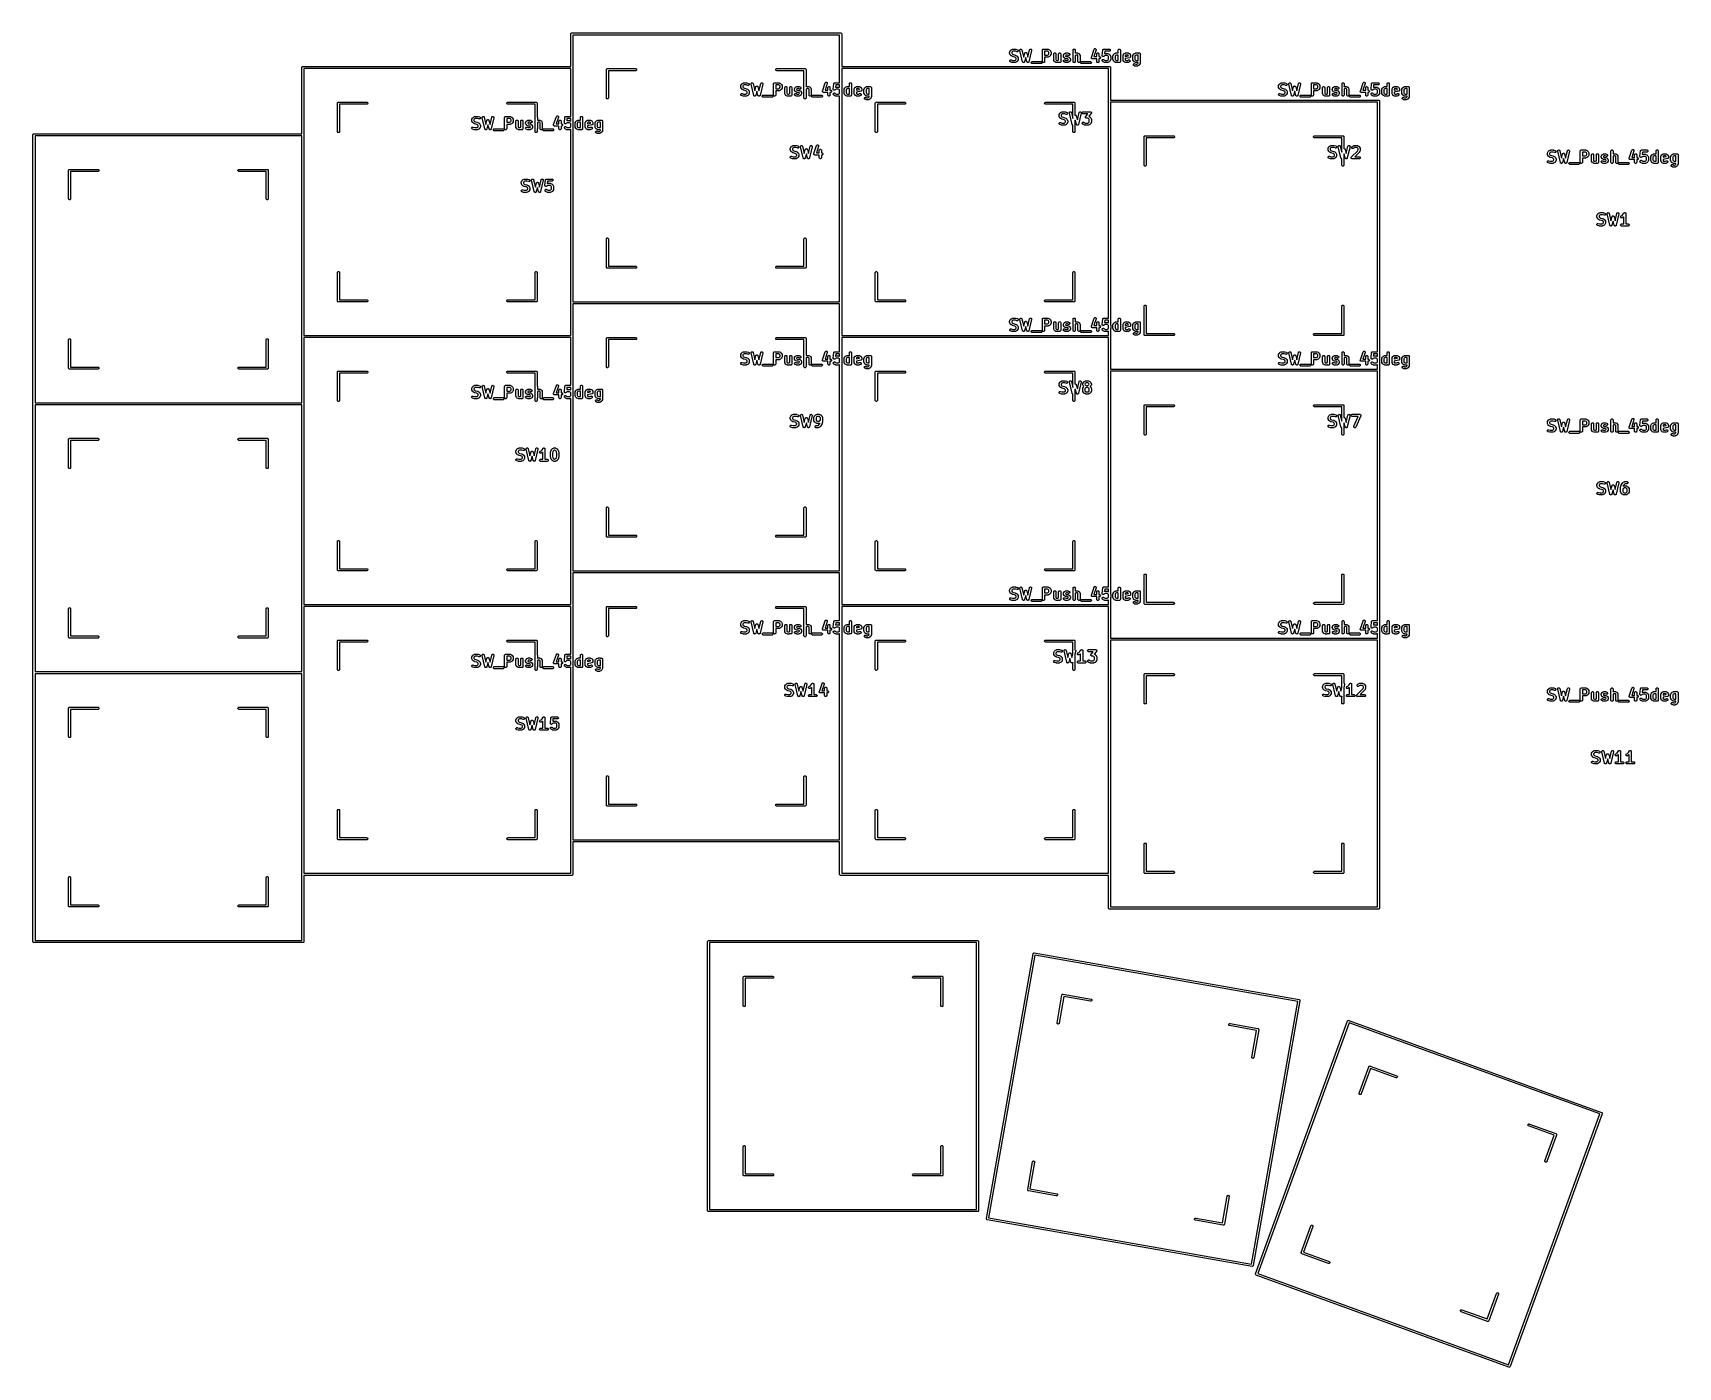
# Model space of a CAD drawing. Extents: x 2.89 to 7.48, y -5.65 to -1.93.
import ezdxf

# ---------------------------------------------------------------- set-up
doc = ezdxf.new("R2010")
doc.units = 0
doc.header["$MEASUREMENT"] = 0
doc.layers.add('BLACK', color=7, linetype='CONTINUOUS')

msp = doc.modelspace()

# ---------------------------------------------------------------- linework, layer by layer
at = {"layer": 'BLACK', "linetype": 'CONTINUOUS'}
for p, q in [((4.389, -1.9337), (4.3891, -1.9331)), ((4.389, -2.0245), (4.389, -1.9337)), ((4.3891, -1.9331), (4.3895, -1.9321)), ((4.3895, -1.9321), (4.3903, -1.9313)), ((4.3903, -1.9313), (4.3914, -1.9308)), ((4.3914, -1.9308), (4.392, -1.9308)), ((4.392, -1.9308), (5.142, -1.9308)), ((4.3949, -1.9367), (4.3949, -2.0275)), ((5.139, -1.9367), (4.3949, -1.9367)), ((5.139, -2.0275), (5.139, -1.9367)), ((5.142, -1.9308), (5.1426, -1.9308)), ((5.1426, -1.9308), (5.1436, -1.9313)), ((5.1436, -1.9313), (5.1444, -1.9321)), ((5.1444, -1.9321), (5.1449, -1.9331)), ((5.1449, -1.9331), (5.1449, -1.9337)), ((5.1449, -1.9337), (5.1449, -2.0245)), ((5.6133, -1.985), (5.6134, -1.9844)), ((5.6133, -1.988), (5.6133, -1.985)), ((5.6134, -1.9886), (5.6133, -1.988)), ((5.6134, -1.9842), (5.6136, -1.9837)), ((5.6134, -1.9843), (5.6134, -1.9842)), ((5.6134, -1.9844), (5.6134, -1.9843)), ((5.6134, -1.9887), (5.6134, -1.9886)), ((5.6134, -1.9888), (5.6134, -1.9887)), ((5.6136, -1.9893), (5.6134, -1.9888)), ((5.6134, -2.0086), (5.6137, -2.0075)), ((5.6134, -2.0098), (5.6134, -2.0086)), ((5.6139, -2.0108), (5.6134, -2.0098)), ((5.6136, -1.9837), (5.6151, -1.9807)), ((5.6151, -1.9923), (5.6136, -1.9893)), ((5.6137, -2.0075), (5.6145, -2.0066)), ((5.6148, -2.0115), (5.6139, -2.0108)), ((5.6145, -2.0066), (5.6155, -2.0061)), ((5.6153, -2.0118), (5.6148, -2.0115)), ((5.6151, -1.9807), (5.6153, -1.9804)), ((5.6153, -1.9925), (5.6151, -1.9923)), ((5.6153, -1.9804), (5.6153, -1.9803)), ((5.6153, -1.9803), (5.6154, -1.9803)), ((5.6153, -1.9926), (5.6153, -1.9925)), ((5.6154, -1.9927), (5.6153, -1.9926)), ((5.6198, -2.0133), (5.6153, -2.0118)), ((5.6154, -1.9802), (5.6155, -1.9801)), ((5.6154, -1.9803), (5.6154, -1.9802)), ((5.6154, -1.9928), (5.6154, -1.9927)), ((5.6155, -1.9928), (5.6154, -1.9928)), ((5.6155, -1.9801), (5.6157, -1.9799)), ((5.6157, -1.9931), (5.6155, -1.9928)), ((5.6155, -2.0061), (5.6167, -2.006)), ((5.6157, -1.9799), (5.6172, -1.9784)), ((5.6172, -1.9946), (5.6157, -1.9931)), ((5.6167, -2.006), (5.6172, -2.0062)), ((5.6172, -1.9784), (5.6174, -1.9782)), ((5.6174, -1.9948), (5.6172, -1.9946)), ((5.6172, -2.0062), (5.6213, -2.0075)), ((5.6174, -1.9782), (5.6175, -1.9781)), ((5.6175, -1.9948), (5.6174, -1.9948)), ((5.6175, -1.9781), (5.6176, -1.9781)), ((5.6176, -1.9949), (5.6175, -1.9948)), ((5.6176, -1.9781), (5.6176, -1.978)), ((5.6176, -1.978), (5.6177, -1.978)), ((5.6177, -1.995), (5.6176, -1.9949)), ((5.6176, -1.9949), (5.6176, -1.9949)), ((5.6177, -1.978), (5.618, -1.9778)), ((5.618, -1.9951), (5.6177, -1.995)), ((5.618, -1.9778), (5.621, -1.9763)), ((5.621, -1.9966), (5.618, -1.9951)), ((5.6202, -1.9837), (5.6192, -1.9857)), ((5.6192, -1.9857), (5.6192, -1.9873)), ((5.6192, -1.9873), (5.6202, -1.9892)), ((5.6201, -2.0133), (5.6198, -2.0133)), ((5.6202, -2.0134), (5.6201, -2.0133)), ((5.621, -1.9829), (5.6202, -1.9837)), ((5.6202, -1.9892), (5.621, -1.99)), ((5.6203, -2.0134), (5.6202, -2.0134)), ((5.6204, -2.0134), (5.6203, -2.0134)), ((5.6205, -2.0134), (5.6204, -2.0134)), ((5.6208, -2.0134), (5.6205, -2.0134)), ((5.6283, -2.0134), (5.6208, -2.0134)), ((5.621, -1.9763), (5.6215, -1.9761)), ((5.623, -1.9819), (5.621, -1.9829)), ((5.621, -1.99), (5.6233, -1.9912)), ((5.6213, -1.9967), (5.621, -1.9966)), ((5.621, -1.9966), (5.621, -1.9966)), ((5.621, -1.9966), (5.621, -1.9966)), ((5.6215, -1.9968), (5.6213, -1.9967)), ((5.6213, -2.0075), (5.6276, -2.0075)), ((5.6215, -1.9761), (5.6216, -1.9761)), ((5.6216, -1.9968), (5.6215, -1.9968)), ((5.6215, -1.9968), (5.6215, -1.9968)), ((5.6216, -1.9761), (5.6217, -1.9761)), ((5.6273, -1.9983), (5.6216, -1.9968)), ((5.6217, -1.9761), (5.6223, -1.976)), ((5.6223, -1.976), (5.6298, -1.976)), ((5.6293, -1.9819), (5.623, -1.9819)), ((5.6233, -1.9912), (5.629, -1.9926)), ((5.6295, -1.9994), (5.6273, -1.9983)), ((5.6276, -2.0075), (5.6295, -2.0065)), ((5.6289, -2.0134), (5.6283, -2.0134)), ((5.629, -2.0133), (5.6289, -2.0134)), ((5.629, -1.9926), (5.629, -1.9926)), ((5.629, -1.9926), (5.6291, -1.9926)), ((5.6291, -2.0133), (5.629, -2.0133)), ((5.6291, -1.9926), (5.6293, -1.9927)), ((5.6296, -2.0131), (5.6291, -2.0133)), ((5.6333, -1.9833), (5.6293, -1.9819)), ((5.6293, -1.9927), (5.6295, -1.9928)), ((5.6295, -1.9928), (5.6296, -1.9928)), ((5.6304, -2.0002), (5.6295, -1.9994)), ((5.6295, -2.0065), (5.6304, -2.0057)), ((5.6296, -1.9928), (5.6296, -1.9928)), ((5.6296, -1.9928), (5.6326, -1.9943)), ((5.6326, -2.0116), (5.6296, -2.0131)), ((5.6298, -1.976), (5.6301, -1.9761)), ((5.6301, -1.9761), (5.6301, -1.976)), ((5.6301, -1.976), (5.6303, -1.9761)), ((5.6303, -1.9761), (5.6304, -1.9761)), ((5.6304, -1.9761), (5.6304, -1.9761)), ((5.6304, -1.9761), (5.6307, -1.9762)), ((5.6313, -2.0022), (5.6304, -2.0002)), ((5.6304, -2.0057), (5.6313, -2.0038)), ((5.6307, -1.9762), (5.6352, -1.9777)), ((5.6313, -2.0038), (5.6313, -2.0022)), ((5.6326, -1.9943), (5.6328, -1.9945)), ((5.6328, -2.0115), (5.6326, -2.0116)), ((5.6328, -1.9945), (5.6329, -1.9945)), ((5.6329, -2.0114), (5.6328, -2.0115)), ((5.6329, -1.9945), (5.633, -1.9946)), ((5.633, -2.0114), (5.6329, -2.0114)), ((5.633, -1.9946), (5.6331, -1.9946)), ((5.6331, -2.0113), (5.633, -2.0114)), ((5.6331, -1.9946), (5.6331, -1.9947)), ((5.6331, -1.9947), (5.6334, -1.9949)), ((5.6334, -2.0111), (5.6331, -2.0112)), ((5.6331, -2.0112), (5.6331, -2.0113)), ((5.6339, -1.9834), (5.6333, -1.9833)), ((5.6334, -1.9949), (5.6349, -1.9964)), ((5.6349, -2.0096), (5.6334, -2.0111)), ((5.6351, -1.9833), (5.6339, -1.9834)), ((5.6349, -1.9964), (5.6351, -1.9966)), ((5.6351, -2.0093), (5.6349, -2.0096)), ((5.6361, -1.9828), (5.6351, -1.9833)), ((5.6351, -1.9966), (5.6351, -1.9967)), ((5.6351, -1.9967), (5.6352, -1.9968)), ((5.6352, -2.0092), (5.6351, -2.0093)), ((5.6351, -2.0093), (5.6351, -2.0093)), ((5.6352, -1.9777), (5.6357, -1.9779)), ((5.6352, -1.9968), (5.6352, -1.9968)), ((5.6352, -1.9968), (5.6353, -1.9969)), ((5.6353, -2.009), (5.6352, -2.0091)), ((5.6352, -2.0091), (5.6352, -2.0092)), ((5.6353, -1.9969), (5.6354, -1.9972)), ((5.6354, -2.0088), (5.6353, -2.009)), ((5.6354, -1.9972), (5.6369, -2.0002)), ((5.6369, -2.0058), (5.6354, -2.0088)), ((5.6357, -1.9779), (5.6366, -1.9787)), ((5.6368, -1.9819), (5.6361, -1.9828)), ((5.6366, -1.9787), (5.6371, -1.9797)), ((5.6372, -1.9808), (5.6368, -1.9819)), ((5.6369, -2.0002), (5.6371, -2.0007)), ((5.6371, -2.0053), (5.6369, -2.0058)), ((5.6371, -1.9797), (5.6372, -1.9808)), ((5.6371, -2.0007), (5.6371, -2.0008)), ((5.6371, -2.0008), (5.6372, -2.0009)), ((5.6372, -2.0051), (5.6371, -2.0051)), ((5.6371, -2.0051), (5.6371, -2.0053)), ((5.6372, -2.0009), (5.6372, -2.0015)), ((5.6372, -2.0015), (5.6372, -2.0045)), ((5.6372, -2.0045), (5.6372, -2.0051)), ((5.6418, -1.9791), (5.642, -1.978)), ((5.6419, -1.9797), (5.6418, -1.9791)), ((5.6494, -2.0112), (5.6419, -1.9797)), ((5.642, -1.978), (5.6426, -1.977)), ((5.6426, -1.977), (5.6435, -1.9763)), ((5.6435, -1.9763), (5.6447, -1.976)), ((5.6447, -1.976), (5.6458, -1.9762)), ((5.6458, -1.9762), (5.6468, -1.9768)), ((5.6468, -1.9768), (5.6475, -1.9777)), ((5.6475, -1.9777), (5.6477, -1.9783)), ((5.6477, -1.9783), (5.6524, -1.9984)), ((5.6495, -2.0114), (5.6494, -2.0112)), ((5.6495, -2.0115), (5.6495, -2.0114)), ((5.6495, -2.0114), (5.6495, -2.0114)), ((5.6496, -2.0117), (5.6495, -2.0115)), ((5.6498, -2.0121), (5.6496, -2.0117)), ((5.6501, -2.0124), (5.6498, -2.0121)), ((5.6502, -2.0125), (5.6501, -2.0124)), ((5.6503, -2.0126), (5.6502, -2.0125)), ((5.6506, -2.0129), (5.6503, -2.0126)), ((5.651, -2.0131), (5.6506, -2.0129)), ((5.6511, -2.0132), (5.651, -2.0131)), ((5.6513, -2.0132), (5.6511, -2.0132)), ((5.6517, -2.0133), (5.6513, -2.0132)), ((5.6521, -2.0134), (5.6517, -2.0133)), ((5.6522, -2.0134), (5.6521, -2.0134)), ((5.6524, -2.0134), (5.6522, -2.0134)), ((5.6524, -1.9984), (5.6554, -1.9872)), ((5.6528, -2.0133), (5.6524, -2.0134)), ((5.6532, -2.0133), (5.6528, -2.0133)), ((5.6534, -2.0132), (5.6532, -2.0133)), ((5.6535, -2.0132), (5.6534, -2.0132)), ((5.6539, -2.0129), (5.6535, -2.0132)), ((5.6542, -2.0127), (5.6539, -2.0129)), ((5.6543, -2.0126), (5.6542, -2.0127)), ((5.6544, -2.0125), (5.6543, -2.0126)), ((5.6547, -2.0121), (5.6544, -2.0125)), ((5.6549, -2.0118), (5.6547, -2.0121)), ((5.655, -2.0116), (5.6549, -2.0118)), ((5.6551, -2.0114), (5.655, -2.0115)), ((5.655, -2.0115), (5.655, -2.0116)), ((5.6583, -1.9994), (5.6551, -2.0112)), ((5.6551, -2.0112), (5.6551, -2.0114)), ((5.6554, -1.9872), (5.6555, -1.9871)), ((5.6555, -1.987), (5.6556, -1.9867)), ((5.6555, -1.9871), (5.6555, -1.987)), ((5.6555, -1.987), (5.6555, -1.987)), ((5.6556, -1.9867), (5.6559, -1.9864)), ((5.6559, -1.9864), (5.6561, -1.986)), ((5.6561, -1.986), (5.6562, -1.9859)), ((5.6562, -1.9859), (5.6563, -1.9858)), ((5.6563, -1.9858), (5.6567, -1.9856)), ((5.6567, -1.9856), (5.657, -1.9853)), ((5.657, -1.9853), (5.6572, -1.9853)), ((5.6572, -1.9853), (5.6573, -1.9852)), ((5.6573, -1.9852), (5.6577, -1.9851)), ((5.6577, -1.9851), (5.6581, -1.985)), ((5.6581, -1.985), (5.6583, -1.9851)), ((5.6583, -1.9851), (5.6585, -1.985)), ((5.6614, -2.0112), (5.6583, -1.9994)), ((5.6585, -1.985), (5.6588, -1.9851)), ((5.6588, -1.9851), (5.6592, -1.9852)), ((5.6592, -1.9852), (5.6594, -1.9853)), ((5.6594, -1.9853), (5.6596, -1.9853)), ((5.6596, -1.9853), (5.6599, -1.9856)), ((5.6599, -1.9856), (5.6602, -1.9858)), ((5.6602, -1.9858), (5.6603, -1.9859)), ((5.6603, -1.9859), (5.6605, -1.986)), ((5.6605, -1.986), (5.6607, -1.9864)), ((5.6607, -1.9864), (5.6609, -1.9867)), ((5.6609, -1.9867), (5.661, -1.987)), ((5.661, -1.987), (5.6611, -1.987)), ((5.6611, -1.987), (5.6611, -1.9871)), ((5.6611, -1.9871), (5.6611, -1.9872)), ((5.6611, -1.9872), (5.6641, -1.9984)), ((5.6615, -2.0114), (5.6614, -2.0112)), ((5.6615, -2.0115), (5.6615, -2.0114)), ((5.6615, -2.0116), (5.6615, -2.0115)), ((5.6616, -2.0118), (5.6615, -2.0116)), ((5.6619, -2.0121), (5.6616, -2.0118)), ((5.6621, -2.0125), (5.6619, -2.0121)), ((5.6622, -2.0126), (5.6621, -2.0125)), ((5.6623, -2.0127), (5.6622, -2.0126)), ((5.6627, -2.0129), (5.6623, -2.0127)), ((5.663, -2.0132), (5.6627, -2.0129)), ((5.6632, -2.0132), (5.663, -2.0132)), ((5.6633, -2.0133), (5.6632, -2.0132)), ((5.6637, -2.0133), (5.6633, -2.0133)), ((5.6642, -2.0134), (5.6637, -2.0133)), ((5.6641, -1.9984), (5.6689, -1.9783)), ((5.6643, -2.0134), (5.6642, -2.0134)), ((5.6645, -2.0134), (5.6643, -2.0134)), ((5.6649, -2.0133), (5.6645, -2.0134)), ((5.6653, -2.0132), (5.6649, -2.0133)), ((5.6654, -2.0132), (5.6653, -2.0132)), ((5.6656, -2.0131), (5.6654, -2.0132)), ((5.6659, -2.0129), (5.6656, -2.0131)), ((5.6663, -2.0126), (5.6659, -2.0129)), ((5.6664, -2.0125), (5.6663, -2.0126)), ((5.6665, -2.0124), (5.6664, -2.0125)), ((5.6667, -2.0121), (5.6665, -2.0124)), ((5.667, -2.0117), (5.6667, -2.0121)), ((5.6671, -2.0114), (5.667, -2.0115)), ((5.667, -2.0115), (5.667, -2.0117)), ((5.6746, -1.9797), (5.6671, -2.0112)), ((5.6671, -2.0112), (5.6671, -2.0114)), ((5.6671, -2.0114), (5.6671, -2.0114)), ((5.6689, -1.9783), (5.6691, -1.9777)), ((5.6691, -1.9777), (5.6698, -1.9768)), ((5.6698, -1.9768), (5.6707, -1.9762)), ((5.6707, -1.9762), (5.6719, -1.976)), ((5.6719, -1.976), (5.673, -1.9763)), ((5.673, -1.9763), (5.6739, -1.977)), ((5.6734, -2.0129), (5.6738, -2.0118)), ((5.6734, -2.014), (5.6734, -2.0129)), ((5.6738, -2.0151), (5.6734, -2.014)), ((5.6738, -2.0118), (5.6746, -2.011)), ((5.6746, -2.0159), (5.6738, -2.0151)), ((5.6739, -1.977), (5.6745, -1.978)), ((5.6745, -1.978), (5.6747, -1.9791)), ((5.6747, -1.9791), (5.6746, -1.9797)), ((5.6746, -2.011), (5.6757, -2.0106)), ((5.6757, -2.0164), (5.6746, -2.0159)), ((5.6757, -2.0106), (5.6763, -2.0105)), ((5.6763, -2.0164), (5.6757, -2.0164)), ((5.6763, -2.0105), (5.7003, -2.0105)), ((5.7003, -2.0164), (5.6763, -2.0164)), ((5.7003, -2.0105), (5.7008, -2.0106)), ((5.7008, -2.0164), (5.7003, -2.0164)), ((5.7008, -2.0106), (5.7019, -2.011)), ((5.7019, -2.0159), (5.7008, -2.0164)), ((5.7019, -2.011), (5.7027, -2.0118)), ((5.7027, -2.0151), (5.7019, -2.0159)), ((5.7027, -2.0118), (5.7032, -2.0129)), ((5.7032, -2.014), (5.7027, -2.0151)), ((5.7032, -2.0129), (5.7032, -2.014)), ((5.7048, -1.979), (5.7049, -1.9784)), ((5.7048, -2.0105), (5.7048, -1.979)), ((5.7049, -2.0111), (5.7048, -2.0105)), ((5.7049, -1.9784), (5.7053, -1.9773)), ((5.7053, -2.0121), (5.7049, -2.0111)), ((5.7053, -1.9773), (5.7061, -1.9765)), ((5.7061, -2.0129), (5.7053, -2.0121)), ((5.7061, -1.9765), (5.7072, -1.9761)), ((5.7072, -2.0134), (5.7061, -2.0129)), ((5.7072, -1.9761), (5.7078, -1.976)), ((5.7083, -2.0134), (5.7072, -2.0134)), ((5.7078, -1.976), (5.7198, -1.976)), ((5.7094, -2.0129), (5.7083, -2.0134)), ((5.7102, -2.0121), (5.7094, -2.0129)), ((5.7107, -2.0111), (5.7102, -2.0121)), ((5.7191, -1.9819), (5.7107, -1.9819)), ((5.7107, -1.9819), (5.7107, -1.9925)), ((5.7107, -1.9925), (5.7191, -1.9925)), ((5.7198, -1.9984), (5.7107, -1.9984)), ((5.7107, -1.9984), (5.7107, -2.0105)), ((5.7107, -2.0105), (5.7107, -2.0111)), ((5.721, -1.9829), (5.7191, -1.9819)), ((5.7191, -1.9925), (5.721, -1.9915)), ((5.7198, -1.976), (5.7203, -1.9761)), ((5.7203, -1.9984), (5.7198, -1.9984)), ((5.7203, -1.9761), (5.7204, -1.9761)), ((5.7204, -1.9983), (5.7203, -1.9984)), ((5.7204, -1.9761), (5.7205, -1.9761)), ((5.7205, -1.9983), (5.7204, -1.9983)), ((5.7205, -1.9761), (5.7211, -1.9763)), ((5.7211, -1.9981), (5.7205, -1.9983)), ((5.7218, -1.9837), (5.721, -1.9829)), ((5.721, -1.9915), (5.7218, -1.9907)), ((5.7211, -1.9763), (5.7241, -1.9778)), ((5.7241, -1.9966), (5.7211, -1.9981)), ((5.7228, -1.9857), (5.7218, -1.9837)), ((5.7218, -1.9907), (5.7228, -1.9888)), ((5.7228, -1.9888), (5.7228, -1.9857)), ((5.7241, -1.9778), (5.7243, -1.978)), ((5.7243, -1.9965), (5.7241, -1.9966)), ((5.7243, -1.978), (5.7244, -1.978)), ((5.7244, -1.9964), (5.7243, -1.9965)), ((5.7244, -1.978), (5.7245, -1.9781)), ((5.7245, -1.9964), (5.7244, -1.9964)), ((5.7245, -1.9781), (5.7246, -1.9781)), ((5.7246, -1.9963), (5.7245, -1.9964)), ((5.7246, -1.9781), (5.7246, -1.9782)), ((5.7246, -1.9782), (5.7249, -1.9784)), ((5.7249, -1.9961), (5.7246, -1.9962)), ((5.7246, -1.9962), (5.7246, -1.9963)), ((5.7249, -1.9784), (5.7264, -1.9799)), ((5.7264, -1.9946), (5.7249, -1.9961)), ((5.7264, -1.9799), (5.7265, -1.9801)), ((5.7265, -1.9943), (5.7264, -1.9946)), ((5.7265, -1.9801), (5.7266, -1.9802)), ((5.7266, -1.9943), (5.7265, -1.9943)), ((5.7266, -1.9802), (5.7267, -1.9803)), ((5.7267, -1.9942), (5.7266, -1.9943)), ((5.7267, -1.9803), (5.7267, -1.9803)), ((5.7267, -1.9803), (5.7268, -1.9804)), ((5.7268, -1.994), (5.7267, -1.9941)), ((5.7267, -1.9941), (5.7267, -1.9942)), ((5.7268, -1.9804), (5.7269, -1.9807)), ((5.7269, -1.9938), (5.7268, -1.994)), ((5.7269, -1.9807), (5.7284, -1.9837)), ((5.7284, -1.9908), (5.7269, -1.9938)), ((5.7284, -1.9837), (5.7286, -1.9842)), ((5.7286, -1.9903), (5.7284, -1.9908)), ((5.7286, -1.9842), (5.7286, -1.9843)), ((5.7286, -1.9843), (5.7287, -1.9844)), ((5.7287, -1.9901), (5.7286, -1.9902)), ((5.7286, -1.9902), (5.7286, -1.9903)), ((5.7287, -1.9844), (5.7287, -1.985)), ((5.7287, -1.985), (5.7287, -1.9895)), ((5.7287, -1.9895), (5.7287, -1.9901)), ((5.7363, -1.9895), (5.7364, -1.9889)), ((5.7363, -2.006), (5.7363, -1.9895)), ((5.7364, -2.0066), (5.7363, -2.006)), ((5.7364, -1.9889), (5.7368, -1.9878)), ((5.7364, -2.0068), (5.7364, -2.0066)), ((5.7364, -2.0066), (5.7364, -2.0066)), ((5.7366, -2.0073), (5.7364, -2.0068)), ((5.7381, -2.0103), (5.7366, -2.0073)), ((5.7368, -1.9878), (5.7376, -1.987)), ((5.7376, -1.987), (5.7387, -1.9866)), ((5.7382, -2.0104), (5.7381, -2.0103)), ((5.7383, -2.0105), (5.7382, -2.0104)), ((5.7382, -2.0104), (5.7382, -2.0104)), ((5.7384, -2.0108), (5.7383, -2.0105)), ((5.7387, -2.011), (5.7384, -2.0108)), ((5.7387, -1.9866), (5.7398, -1.9866)), ((5.739, -2.0113), (5.7387, -2.011)), ((5.7392, -2.0115), (5.739, -2.0113)), ((5.7393, -2.0115), (5.7392, -2.0115)), ((5.7393, -2.0116), (5.7393, -2.0115)), ((5.7394, -2.0116), (5.7393, -2.0116)), ((5.7424, -2.0131), (5.7394, -2.0116)), ((5.7398, -1.9866), (5.7409, -1.987)), ((5.7409, -1.987), (5.7417, -1.9878)), ((5.7417, -1.9878), (5.7422, -1.9889)), ((5.7422, -1.9889), (5.7422, -1.9895)), ((5.7422, -1.9895), (5.7422, -2.0053)), ((5.7422, -2.0053), (5.743, -2.0068)), ((5.743, -2.0133), (5.7424, -2.0131)), ((5.743, -2.0068), (5.7445, -2.0075)), ((5.7431, -2.0133), (5.743, -2.0133)), ((5.7432, -2.0134), (5.7431, -2.0133)), ((5.7438, -2.0134), (5.7432, -2.0134)), ((5.7483, -2.0134), (5.7438, -2.0134)), ((5.7445, -2.0075), (5.7476, -2.0075)), ((5.7476, -2.0075), (5.7495, -2.0065)), ((5.7488, -2.0134), (5.7483, -2.0134)), ((5.7489, -2.0133), (5.7488, -2.0134)), ((5.749, -2.0133), (5.7489, -2.0133)), ((5.7496, -2.0131), (5.749, -2.0133)), ((5.7495, -2.0065), (5.7498, -2.0063)), ((5.7507, -2.0125), (5.7496, -2.0131)), ((5.7498, -1.9895), (5.7499, -1.9889)), ((5.7498, -2.0063), (5.7498, -1.9895)), ((5.7499, -1.9889), (5.7503, -1.9878)), ((5.7503, -1.9878), (5.7511, -1.987)), ((5.7511, -2.0129), (5.7507, -2.0125)), ((5.7511, -1.987), (5.7522, -1.9866)), ((5.7522, -2.0134), (5.7511, -2.0129)), ((5.7522, -1.9866), (5.7533, -1.9866)), ((5.7533, -2.0134), (5.7522, -2.0134)), ((5.7533, -1.9866), (5.7544, -1.987)), ((5.7544, -2.0129), (5.7533, -2.0134)), ((5.7544, -1.987), (5.7552, -1.9878)), ((5.7552, -2.0121), (5.7544, -2.0129)), ((5.7552, -1.9878), (5.7557, -1.9889)), ((5.7557, -2.0111), (5.7552, -2.0121)), ((5.7557, -1.9889), (5.7557, -1.9895)), ((5.7557, -1.9895), (5.7557, -2.0105)), ((5.7557, -2.0105), (5.7557, -2.0111)), ((5.7633, -1.994), (5.7634, -1.9934)), ((5.7633, -1.9955), (5.7633, -1.994)), ((5.7634, -1.9961), (5.7633, -1.9955)), ((5.7633, -2.0093), (5.7634, -2.0082)), ((5.7637, -2.0104), (5.7633, -2.0093)), ((5.7634, -1.9932), (5.7636, -1.9927)), ((5.7634, -1.9933), (5.7634, -1.9932)), ((5.7634, -1.9934), (5.7634, -1.9933)), ((5.7634, -1.9962), (5.7634, -1.9961)), ((5.7634, -1.9963), (5.7634, -1.9962)), ((5.7636, -1.9968), (5.7634, -1.9963)), ((5.7634, -2.0082), (5.7639, -2.0072)), ((5.7636, -1.9927), (5.7651, -1.9897)), ((5.7651, -1.9998), (5.7636, -1.9968)), ((5.7645, -2.0113), (5.7637, -2.0104)), ((5.7639, -2.0072), (5.7648, -2.0064)), ((5.7649, -2.0116), (5.7645, -2.0113)), ((5.7648, -2.0064), (5.7659, -2.006)), ((5.7679, -2.0131), (5.7649, -2.0116)), ((5.7651, -1.9897), (5.7652, -1.9896)), ((5.7652, -1.9999), (5.7651, -1.9998)), ((5.7652, -1.9895), (5.7654, -1.9892)), ((5.7652, -1.9896), (5.7652, -1.9895)), ((5.7652, -1.9895), (5.7652, -1.9895)), ((5.7652, -2), (5.7652, -1.9999)), ((5.7652, -1.9999), (5.7652, -1.9999)), ((5.7654, -2.0003), (5.7652, -2)), ((5.7654, -1.9892), (5.7657, -1.9889)), ((5.7657, -2.0005), (5.7654, -2.0003)), ((5.7657, -1.9889), (5.766, -1.9886)), ((5.766, -2.0008), (5.7657, -2.0005)), ((5.7659, -2.006), (5.767, -2.0061)), ((5.766, -1.9886), (5.7662, -1.9885)), ((5.7662, -2.001), (5.766, -2.0008)), ((5.7662, -1.9885), (5.7663, -1.9884)), ((5.7663, -2.001), (5.7662, -2.001)), ((5.7663, -1.9884), (5.7664, -1.9883)), ((5.7663, -1.9884), (5.7663, -1.9884)), ((5.7663, -2.0011), (5.7663, -2.001)), ((5.7664, -2.0011), (5.7663, -2.0011)), ((5.7664, -1.9883), (5.7694, -1.9868)), ((5.7694, -2.0026), (5.7664, -2.0011)), ((5.767, -2.0061), (5.7676, -2.0063)), ((5.7676, -2.0063), (5.77, -2.0075)), ((5.7685, -2.0133), (5.7679, -2.0131)), ((5.7686, -2.0133), (5.7685, -2.0133)), ((5.7687, -2.0134), (5.7686, -2.0133)), ((5.7693, -2.0134), (5.7687, -2.0134)), ((5.77, -1.9932), (5.7692, -1.9947)), ((5.7692, -1.9947), (5.7692, -1.9948)), ((5.7692, -1.9948), (5.77, -1.9963)), ((5.7753, -2.0134), (5.7693, -2.0134)), ((5.7694, -1.9868), (5.77, -1.9866)), ((5.77, -2.0028), (5.7694, -2.0026)), ((5.77, -1.9866), (5.7701, -1.9866)), ((5.7715, -1.9924), (5.77, -1.9932)), ((5.77, -1.9963), (5.7715, -1.997)), ((5.7701, -2.0028), (5.77, -2.0028)), ((5.77, -2.0075), (5.7746, -2.0075)), ((5.7701, -1.9866), (5.7702, -1.9866)), ((5.7702, -2.0029), (5.7701, -2.0028)), ((5.7702, -1.9866), (5.7708, -1.9865)), ((5.7708, -2.0029), (5.7702, -2.0029)), ((5.7708, -1.9865), (5.7753, -1.9865)), ((5.7746, -2.0029), (5.7708, -2.0029)), ((5.7746, -1.9924), (5.7715, -1.9924)), ((5.7715, -1.997), (5.7753, -1.997)), ((5.7769, -1.9936), (5.7746, -1.9924)), ((5.7761, -2.0037), (5.7746, -2.0029)), ((5.7746, -2.0075), (5.7761, -2.0068)), ((5.7753, -1.9865), (5.7758, -1.9866)), ((5.7753, -1.997), (5.7758, -1.9971)), ((5.7758, -2.0134), (5.7753, -2.0134)), ((5.7758, -1.9866), (5.7759, -1.9866)), ((5.7758, -1.9971), (5.7759, -1.9971)), ((5.7759, -2.0133), (5.7758, -2.0134)), ((5.7759, -1.9866), (5.776, -1.9866)), ((5.7759, -1.9971), (5.776, -1.9971)), ((5.776, -2.0133), (5.7759, -2.0133)), ((5.776, -1.9866), (5.7766, -1.9868)), ((5.776, -1.9971), (5.7766, -1.9973)), ((5.7766, -2.0131), (5.776, -2.0133)), ((5.7768, -2.0052), (5.7761, -2.0037)), ((5.7761, -2.0068), (5.7768, -2.0053)), ((5.7766, -1.9868), (5.7796, -1.9883)), ((5.7766, -1.9973), (5.7796, -1.9988)), ((5.7796, -2.0116), (5.7766, -2.0131)), ((5.7768, -2.0053), (5.7768, -2.0052)), ((5.7775, -1.9938), (5.7769, -1.9936)), ((5.7786, -1.9939), (5.7775, -1.9938)), ((5.7797, -1.9935), (5.7786, -1.9939)), ((5.7796, -1.9883), (5.7801, -1.9886)), ((5.7796, -1.9988), (5.7797, -1.9989)), ((5.7797, -2.0116), (5.7796, -2.0116)), ((5.7806, -1.9928), (5.7797, -1.9935)), ((5.7797, -1.9989), (5.7797, -1.9989)), ((5.7797, -1.9989), (5.7798, -1.999)), ((5.7798, -2.0115), (5.7797, -2.0115)), ((5.7797, -2.0115), (5.7797, -2.0116)), ((5.7798, -1.999), (5.7801, -1.9991)), ((5.7801, -2.0113), (5.7798, -2.0115)), ((5.7801, -1.9886), (5.7808, -1.9895)), ((5.7801, -1.9991), (5.7803, -1.9994)), ((5.7803, -2.011), (5.7801, -2.0113)), ((5.7803, -1.9994), (5.7806, -1.9997)), ((5.7806, -2.0108), (5.7803, -2.011)), ((5.7811, -1.9918), (5.7806, -1.9928)), ((5.7806, -1.9997), (5.7808, -2)), ((5.7808, -2.0105), (5.7806, -2.0108)), ((5.7808, -1.9895), (5.7812, -1.9906)), ((5.7808, -2), (5.7808, -2)), ((5.7808, -2), (5.7808, -2.0001)), ((5.7808, -2.0001), (5.7809, -2.0002)), ((5.7809, -2.0103), (5.7808, -2.0104)), ((5.7808, -2.0104), (5.7808, -2.0104)), ((5.7808, -2.0104), (5.7808, -2.0105)), ((5.7809, -2.0002), (5.7824, -2.0032)), ((5.7824, -2.0073), (5.7809, -2.0103)), ((5.7812, -1.9906), (5.7811, -1.9918)), ((5.7824, -2.0032), (5.7826, -2.0037)), ((5.7826, -2.0068), (5.7824, -2.0073)), ((5.7826, -2.0037), (5.7826, -2.0038)), ((5.7826, -2.0038), (5.7827, -2.0039)), ((5.7827, -2.0066), (5.7826, -2.0066)), ((5.7826, -2.0066), (5.7826, -2.0068)), ((5.7827, -2.0039), (5.7827, -2.0045)), ((5.7827, -2.0045), (5.7827, -2.006)), ((5.7827, -2.006), (5.7827, -2.0066)), ((5.7903, -1.979), (5.7904, -1.9784)), ((5.7903, -2.0105), (5.7903, -1.979)), ((5.7904, -2.0111), (5.7903, -2.0105)), ((5.7904, -1.9784), (5.7908, -1.9773)), ((5.7908, -2.0121), (5.7904, -2.0111)), ((5.7908, -1.9773), (5.7916, -1.9765)), ((5.7916, -2.0129), (5.7908, -2.0121)), ((5.7916, -1.9765), (5.7927, -1.9761)), ((5.7927, -2.0134), (5.7916, -2.0129)), ((5.7927, -1.9761), (5.7938, -1.9761)), ((5.7938, -2.0134), (5.7927, -2.0134)), ((5.7938, -1.9761), (5.7949, -1.9765)), ((5.7949, -2.0129), (5.7938, -2.0134)), ((5.7949, -1.9765), (5.7957, -1.9773)), ((5.7957, -2.0121), (5.7949, -2.0129)), ((5.7957, -1.9773), (5.7962, -1.9784)), ((5.7962, -2.0111), (5.7957, -2.0121)), ((5.7962, -1.9784), (5.7962, -1.979)), ((5.7962, -1.979), (5.7962, -1.9869)), ((5.7962, -1.9869), (5.7964, -1.9868)), ((5.7965, -1.9934), (5.7962, -1.9937)), ((5.7962, -1.9937), (5.7962, -2.0105)), ((5.7962, -2.0105), (5.7962, -2.0111)), ((5.7964, -1.9868), (5.797, -1.9866)), ((5.7985, -1.9924), (5.7965, -1.9934)), ((5.797, -1.9866), (5.7971, -1.9866)), ((5.7971, -1.9866), (5.7972, -1.9866)), ((5.7972, -1.9866), (5.7978, -1.9865)), ((5.7978, -1.9865), (5.8023, -1.9865)), ((5.8016, -1.9924), (5.7985, -1.9924)), ((5.8031, -1.9932), (5.8016, -1.9924)), ((5.8023, -1.9865), (5.8028, -1.9866)), ((5.8028, -1.9866), (5.8029, -1.9866)), ((5.8029, -1.9866), (5.803, -1.9866)), ((5.803, -1.9866), (5.8036, -1.9868)), ((5.8038, -1.9947), (5.8031, -1.9932)), ((5.8036, -1.9868), (5.8066, -1.9883)), ((5.8038, -2.0105), (5.8038, -1.9947)), ((5.8039, -2.0111), (5.8038, -2.0105)), ((5.8043, -2.0121), (5.8039, -2.0111)), ((5.8051, -2.0129), (5.8043, -2.0121)), ((5.8062, -2.0134), (5.8051, -2.0129)), ((5.8073, -2.0134), (5.8062, -2.0134)), ((5.8066, -1.9883), (5.8067, -1.9884)), ((5.8067, -1.9884), (5.8067, -1.9884)), ((5.8067, -1.9884), (5.8068, -1.9885)), ((5.8068, -1.9885), (5.8071, -1.9886)), ((5.8071, -1.9886), (5.8073, -1.9889)), ((5.8073, -1.9889), (5.8076, -1.9892)), ((5.8084, -2.0129), (5.8073, -2.0134)), ((5.8076, -1.9892), (5.8078, -1.9895)), ((5.8078, -1.9895), (5.8078, -1.9895)), ((5.8078, -1.9895), (5.8078, -1.9896)), ((5.8078, -1.9896), (5.8079, -1.9897)), ((5.8079, -1.9897), (5.8094, -1.9927)), ((5.8092, -2.0121), (5.8084, -2.0129)), ((5.8097, -2.0111), (5.8092, -2.0121)), ((5.8094, -1.9927), (5.8096, -1.9932)), ((5.8096, -1.9932), (5.8096, -1.9933)), ((5.8096, -1.9933), (5.8097, -1.9934)), ((5.8097, -1.9934), (5.8097, -1.994)), ((5.8097, -1.994), (5.8097, -2.0105)), ((5.8097, -2.0105), (5.8097, -2.0111)), ((5.8114, -2.0129), (5.8118, -2.0118)), ((5.8114, -2.014), (5.8114, -2.0129)), ((5.8118, -2.0151), (5.8114, -2.014)), ((5.8118, -2.0118), (5.8126, -2.011)), ((5.8126, -2.0159), (5.8118, -2.0151)), ((5.8126, -2.011), (5.8137, -2.0106)), ((5.8137, -2.0164), (5.8126, -2.0159)), ((5.8137, -2.0106), (5.8143, -2.0105)), ((5.8143, -2.0164), (5.8137, -2.0164)), ((5.8143, -2.0105), (5.8383, -2.0105)), ((5.8383, -2.0164), (5.8143, -2.0164)), ((5.8383, -2.0105), (5.8388, -2.0106)), ((5.8388, -2.0164), (5.8383, -2.0164)), ((5.8388, -2.0106), (5.8399, -2.011)), ((5.8399, -2.0159), (5.8388, -2.0164)), ((5.8399, -2.011), (5.8407, -2.0118)), ((5.8407, -2.0151), (5.8399, -2.0159)), ((5.8407, -2.0118), (5.8412, -2.0129)), ((5.8412, -2.014), (5.8407, -2.0151)), ((5.8412, -2.0129), (5.8412, -2.014)), ((5.8413, -1.9996), (5.8414, -1.9995)), ((5.8414, -2.0001), (5.8413, -1.9996)), ((5.8414, -1.9993), (5.8415, -1.999)), ((5.8414, -1.9994), (5.8414, -1.9993)), ((5.8414, -1.9995), (5.8414, -1.9994)), ((5.8414, -2.0006), (5.8414, -2.0001)), ((5.8414, -2.0008), (5.8414, -2.0006)), ((5.8414, -2.0006), (5.8414, -2.0006)), ((5.8416, -2.0012), (5.8414, -2.0008)), ((5.8415, -1.999), (5.849, -1.9765)), ((5.8418, -2.0016), (5.8416, -2.0012)), ((5.8419, -2.0017), (5.8418, -2.0016)), ((5.8419, -2.0018), (5.8419, -2.0017)), ((5.8423, -2.0021), (5.8419, -2.0018)), ((5.8426, -2.0024), (5.8423, -2.0021)), ((5.8427, -2.0025), (5.8426, -2.0024)), ((5.8428, -2.0025), (5.8427, -2.0025)), ((5.8432, -2.0027), (5.8428, -2.0025)), ((5.8437, -2.0029), (5.8432, -2.0027)), ((5.8438, -2.0029), (5.8437, -2.0029)), ((5.8439, -2.0029), (5.8438, -2.0029)), ((5.844, -2.0029), (5.8439, -2.0029)), ((5.8443, -2.0029), (5.844, -2.0029)), ((5.8563, -2.0029), (5.8443, -2.0029)), ((5.8546, -1.9784), (5.8484, -1.997)), ((5.8484, -1.997), (5.8563, -1.997)), ((5.849, -1.9765), (5.8492, -1.976)), ((5.8492, -1.976), (5.8499, -1.9751)), ((5.8499, -1.9751), (5.851, -1.9746)), ((5.851, -1.9746), (5.8521, -1.9745)), ((5.8521, -1.9745), (5.8532, -1.9749)), ((5.8532, -1.9749), (5.8541, -1.9757)), ((5.8541, -1.9757), (5.8546, -1.9767)), ((5.8546, -1.9767), (5.8547, -1.9778)), ((5.8547, -1.9778), (5.8546, -1.9784)), ((5.8563, -1.9895), (5.8564, -1.9889)), ((5.8563, -1.997), (5.8563, -1.9895)), ((5.8563, -2.0105), (5.8563, -2.0029)), ((5.8564, -2.0111), (5.8563, -2.0105)), ((5.8564, -1.9889), (5.8568, -1.9878)), ((5.8568, -2.0121), (5.8564, -2.0111)), ((5.8568, -1.9878), (5.8576, -1.987)), ((5.8576, -2.0129), (5.8568, -2.0121)), ((5.8576, -1.987), (5.8587, -1.9866)), ((5.8587, -2.0134), (5.8576, -2.0129)), ((5.8587, -1.9866), (5.8598, -1.9866)), ((5.8598, -2.0134), (5.8587, -2.0134)), ((5.8598, -1.9866), (5.8609, -1.987)), ((5.8609, -2.0129), (5.8598, -2.0134)), ((5.8609, -1.987), (5.8617, -1.9878)), ((5.8617, -2.0121), (5.8609, -2.0129)), ((5.8617, -1.9878), (5.8621, -1.9889)), ((5.8621, -2.0111), (5.8617, -2.0121)), ((5.8621, -1.9889), (5.8622, -1.9895)), ((5.8622, -2.0105), (5.8621, -2.0111)), ((5.8622, -1.9895), (5.8622, -1.997)), ((5.8622, -1.997), (5.8638, -1.997)), ((5.8638, -2.0029), (5.8622, -2.0029)), ((5.8622, -2.0029), (5.8622, -2.0105)), ((5.8638, -1.997), (5.8643, -1.9971)), ((5.8643, -2.0029), (5.8638, -2.0029)), ((5.8643, -1.9971), (5.8654, -1.9975)), ((5.8654, -2.0024), (5.8643, -2.0029)), ((5.8654, -1.9975), (5.8662, -1.9983)), ((5.8662, -2.0016), (5.8654, -2.0024)), ((5.8662, -1.9983), (5.8666, -1.9994)), ((5.8666, -2.0006), (5.8662, -2.0016)), ((5.8666, -1.9994), (5.8666, -2.0006)), ((5.8713, -1.9937), (5.8728, -1.9787)), ((5.8713, -1.9943), (5.8713, -1.9937)), ((5.8714, -1.9944), (5.8713, -1.9943)), ((5.8714, -1.9946), (5.8714, -1.9944)), ((5.8715, -1.995), (5.8714, -1.9946)), ((5.8714, -2.0069), (5.8718, -2.0058)), ((5.8714, -2.0081), (5.8714, -2.0069)), ((5.8718, -2.0091), (5.8714, -2.0081)), ((5.8716, -1.9954), (5.8715, -1.995)), ((5.8717, -1.9955), (5.8716, -1.9954)), ((5.8718, -1.9956), (5.8717, -1.9955)), ((5.8721, -1.9959), (5.8718, -1.9956)), ((5.8718, -2.0058), (5.8726, -2.005)), ((5.8722, -2.0096), (5.8718, -2.0091)), ((5.8724, -1.9963), (5.8721, -1.9959)), ((5.8737, -2.0111), (5.8722, -2.0096)), ((5.8725, -1.9963), (5.8724, -1.9963)), ((5.8726, -1.9964), (5.8725, -1.9963)), ((5.873, -1.9966), (5.8726, -1.9964)), ((5.8726, -2.005), (5.8737, -2.0046)), ((5.8728, -1.9787), (5.8729, -1.9785)), ((5.8729, -1.9781), (5.8731, -1.9777)), ((5.8729, -1.9783), (5.8729, -1.9781)), ((5.8729, -1.9784), (5.8729, -1.9783)), ((5.8729, -1.9785), (5.8729, -1.9784)), ((5.8734, -1.9968), (5.873, -1.9966)), ((5.8731, -1.9777), (5.8733, -1.9773)), ((5.8733, -1.9773), (5.8734, -1.9772)), ((5.8734, -1.9772), (5.8735, -1.9771)), ((5.8735, -1.9968), (5.8734, -1.9968)), ((5.8735, -1.9771), (5.8738, -1.9768)), ((5.8737, -1.9969), (5.8735, -1.9968)), ((5.8741, -1.9969), (5.8737, -1.9969)), ((5.8737, -2.0046), (5.8748, -2.0046)), ((5.8739, -2.0112), (5.8737, -2.0111)), ((5.8738, -1.9768), (5.8741, -1.9765)), ((5.8739, -2.0113), (5.8739, -2.0112)), ((5.874, -2.0114), (5.8739, -2.0113)), ((5.8741, -2.0114), (5.874, -2.0114)), ((5.8741, -1.9765), (5.8742, -1.9765)), ((5.8745, -1.9969), (5.8741, -1.9969)), ((5.8742, -2.0115), (5.8741, -2.0114)), ((5.8742, -1.9765), (5.8744, -1.9764)), ((5.8744, -2.0116), (5.8742, -2.0115)), ((5.8744, -1.9764), (5.8748, -1.9762)), ((5.8774, -2.0131), (5.8744, -2.0116)), ((5.8747, -1.9969), (5.8745, -1.9969)), ((5.8748, -1.9969), (5.8747, -1.9969)), ((5.8748, -1.9762), (5.8752, -1.9761)), ((5.8752, -1.9967), (5.8748, -1.9969)), ((5.8748, -2.0046), (5.8759, -2.005)), ((5.8752, -1.9761), (5.8754, -1.9761)), ((5.8756, -1.9966), (5.8752, -1.9967)), ((5.8754, -1.9761), (5.8755, -1.976)), ((5.8755, -1.976), (5.8755, -1.976)), ((5.8755, -1.976), (5.8757, -1.976)), ((5.8758, -1.9965), (5.8756, -1.9966)), ((5.8757, -1.976), (5.8907, -1.976)), ((5.8759, -1.9964), (5.8758, -1.9965)), ((5.8763, -1.9961), (5.8759, -1.9964)), ((5.8759, -2.005), (5.8763, -2.0054)), ((5.8775, -1.9949), (5.8763, -1.9961)), ((5.8763, -2.0054), (5.8775, -2.0065)), ((5.878, -2.0133), (5.8774, -2.0131)), ((5.8794, -1.9939), (5.8775, -1.9949)), ((5.8775, -2.0065), (5.8794, -2.0075)), ((5.8784, -1.9819), (5.8778, -1.9882)), ((5.8778, -1.9882), (5.878, -1.9881)), ((5.878, -1.9881), (5.8781, -1.9881)), ((5.8781, -2.0133), (5.878, -2.0133)), ((5.8781, -1.9881), (5.8782, -1.9881)), ((5.8782, -2.0134), (5.8781, -2.0133)), ((5.8782, -1.9881), (5.8787, -1.988)), ((5.8787, -2.0134), (5.8782, -2.0134)), ((5.8907, -1.9819), (5.8784, -1.9819)), ((5.8787, -1.988), (5.8862, -1.988)), ((5.8862, -2.0134), (5.8787, -2.0134)), ((5.8856, -1.9939), (5.8794, -1.9939)), ((5.8794, -2.0075), (5.8856, -2.0075)), ((5.8875, -1.9949), (5.8856, -1.9939)), ((5.8856, -2.0075), (5.8875, -2.0065)), ((5.8862, -1.988), (5.8868, -1.9881)), ((5.8868, -2.0134), (5.8862, -2.0134)), ((5.8868, -1.9881), (5.8869, -1.9881)), ((5.8869, -2.0133), (5.8868, -2.0134)), ((5.8869, -1.9881), (5.887, -1.9881)), ((5.887, -2.0133), (5.8869, -2.0133)), ((5.887, -1.9881), (5.8876, -1.9883)), ((5.8876, -2.0131), (5.887, -2.0133)), ((5.8883, -1.9957), (5.8875, -1.9949)), ((5.8875, -2.0065), (5.8883, -2.0057)), ((5.8876, -1.9883), (5.8906, -1.9898)), ((5.8906, -2.0116), (5.8876, -2.0131)), ((5.8893, -1.9977), (5.8883, -1.9957)), ((5.8883, -2.0057), (5.8893, -2.0038)), ((5.8893, -2.0038), (5.8893, -1.9977)), ((5.8906, -1.9898), (5.8908, -1.99)), ((5.8908, -2.0115), (5.8906, -2.0116)), ((5.8907, -1.976), (5.8913, -1.9761)), ((5.8913, -1.9819), (5.8907, -1.9819)), ((5.8908, -1.99), (5.8909, -1.99)), ((5.8909, -2.0114), (5.8908, -2.0115)), ((5.8909, -1.99), (5.891, -1.9901)), ((5.891, -2.0114), (5.8909, -2.0114)), ((5.891, -1.9901), (5.8911, -1.9901)), ((5.8911, -2.0113), (5.891, -2.0114)), ((5.8911, -1.9901), (5.8911, -1.9902)), ((5.8911, -1.9902), (5.8913, -1.9904)), ((5.8913, -2.0111), (5.8911, -2.0112)), ((5.8911, -2.0112), (5.8911, -2.0113)), ((5.8913, -1.9761), (5.8924, -1.9765)), ((5.8924, -1.9814), (5.8913, -1.9819)), ((5.8913, -1.9904), (5.8928, -1.9919)), ((5.8928, -2.0096), (5.8913, -2.0111)), ((5.8924, -1.9765), (5.8932, -1.9773)), ((5.8932, -1.9806), (5.8924, -1.9814)), ((5.8928, -1.9919), (5.893, -1.9921)), ((5.893, -2.0093), (5.8928, -2.0096)), ((5.893, -1.9921), (5.8931, -1.9922)), ((5.8931, -2.0093), (5.893, -2.0093)), ((5.8931, -1.9922), (5.8931, -1.9923)), ((5.8931, -1.9923), (5.8932, -1.9923)), ((5.8932, -2.0091), (5.8931, -2.0092)), ((5.8931, -2.0092), (5.8931, -2.0093)), ((5.8932, -1.9773), (5.8936, -1.9784)), ((5.8936, -1.9796), (5.8932, -1.9806)), ((5.8932, -1.9923), (5.8932, -1.9924)), ((5.8932, -1.9924), (5.8934, -1.9927)), ((5.8934, -2.0088), (5.8932, -2.009)), ((5.8932, -2.009), (5.8932, -2.0091)), ((5.8934, -1.9927), (5.8949, -1.9957)), ((5.8949, -2.0058), (5.8934, -2.0088)), ((5.8936, -1.9784), (5.8936, -1.9796)), ((5.8949, -1.9957), (5.8951, -1.9962)), ((5.8951, -2.0053), (5.8949, -2.0058)), ((5.8951, -1.9962), (5.8951, -1.9963)), ((5.8951, -1.9963), (5.8951, -1.9964)), ((5.8951, -1.9964), (5.8952, -1.997)), ((5.8952, -2.0045), (5.8951, -2.0051)), ((5.8951, -2.0051), (5.8951, -2.0051)), ((5.8951, -2.0051), (5.8951, -2.0053)), ((5.8952, -1.997), (5.8952, -2.0045)), ((5.9013, -1.9955), (5.9014, -1.9949)), ((5.9013, -2.0045), (5.9013, -1.9955)), ((5.9014, -2.0051), (5.9013, -2.0045)), ((5.9014, -1.9947), (5.9016, -1.9942)), ((5.9014, -1.9948), (5.9014, -1.9947)), ((5.9014, -1.9949), (5.9014, -1.9948)), ((5.9014, -2.0053), (5.9014, -2.0051)), ((5.9014, -2.0051), (5.9014, -2.0051)), ((5.9016, -2.0058), (5.9014, -2.0053)), ((5.9016, -1.9942), (5.9031, -1.9912)), ((5.9031, -2.0088), (5.9016, -2.0058)), ((5.9031, -1.9912), (5.9033, -1.9909)), ((5.9033, -2.009), (5.9031, -2.0088)), ((5.9033, -1.9909), (5.9033, -1.9908)), ((5.9033, -1.9908), (5.9034, -1.9908)), ((5.9033, -2.0091), (5.9033, -2.009)), ((5.9034, -2.0092), (5.9033, -2.0091)), ((5.9034, -1.9907), (5.9035, -1.9906)), ((5.9034, -1.9908), (5.9034, -1.9907)), ((5.9034, -2.0093), (5.9034, -2.0092)), ((5.9035, -2.0093), (5.9034, -2.0093)), ((5.9035, -1.9906), (5.9037, -1.9904)), ((5.9037, -2.0096), (5.9035, -2.0093)), ((5.9037, -1.9904), (5.9052, -1.9889)), ((5.9052, -2.0111), (5.9037, -2.0096)), ((5.9052, -1.9889), (5.9054, -1.9887)), ((5.9054, -2.0112), (5.9052, -2.0111)), ((5.9054, -1.9887), (5.9054, -1.9886)), ((5.9054, -1.9886), (5.9055, -1.9886)), ((5.9054, -2.0113), (5.9054, -2.0112)), ((5.9055, -2.0114), (5.9054, -2.0113)), ((5.9055, -1.9886), (5.9056, -1.9885)), ((5.9056, -2.0114), (5.9055, -2.0114)), ((5.9056, -1.9885), (5.9057, -1.9885)), ((5.9057, -2.0115), (5.9056, -2.0114)), ((5.9057, -1.9885), (5.9059, -1.9883)), ((5.9059, -2.0116), (5.9057, -2.0115)), ((5.9059, -1.9883), (5.9089, -1.9868)), ((5.9089, -2.0131), (5.9059, -2.0116)), ((5.9082, -1.9942), (5.9072, -1.9962)), ((5.9072, -1.9962), (5.9072, -2.0038)), ((5.9072, -2.0038), (5.9082, -2.0057)), ((5.909, -1.9934), (5.9082, -1.9942)), ((5.9082, -2.0057), (5.909, -2.0065)), ((5.9089, -1.9868), (5.9095, -1.9866)), ((5.9095, -2.0133), (5.9089, -2.0131)), ((5.9109, -1.9924), (5.909, -1.9934)), ((5.909, -2.0065), (5.9109, -2.0075)), ((5.9095, -1.9866), (5.9096, -1.9866)), ((5.9096, -2.0133), (5.9095, -2.0133)), ((5.9096, -1.9866), (5.9097, -1.9866)), ((5.9097, -2.0134), (5.9096, -2.0133)), ((5.9097, -1.9866), (5.9102, -1.9865)), ((5.9102, -2.0134), (5.9097, -2.0134)), ((5.9102, -1.9865), (5.9162, -1.9865)), ((5.9162, -2.0134), (5.9102, -2.0134)), ((5.9155, -1.9924), (5.9109, -1.9924)), ((5.9109, -2.0075), (5.9155, -2.0075)), ((5.9163, -1.9928), (5.9155, -1.9924)), ((5.9155, -2.0075), (5.9163, -2.0071)), ((5.9162, -1.9865), (5.9163, -1.9865)), ((5.9168, -2.0134), (5.9162, -2.0134)), ((5.9163, -1.9784), (5.9168, -1.9773)), ((5.9163, -1.979), (5.9163, -1.9784)), ((5.9163, -1.9865), (5.9163, -1.979)), ((5.9163, -2.0071), (5.9163, -1.9928)), ((5.9168, -1.9773), (5.9176, -1.9765)), ((5.9169, -2.0133), (5.9168, -2.0134)), ((5.917, -2.0133), (5.9169, -2.0133)), ((5.9176, -2.0131), (5.917, -2.0133)), ((5.9176, -1.9765), (5.9187, -1.9761)), ((5.9178, -2.013), (5.9176, -2.0131)), ((5.9187, -2.0134), (5.9178, -2.013)), ((5.9187, -1.9761), (5.9198, -1.9761)), ((5.9198, -2.0134), (5.9187, -2.0134)), ((5.9198, -1.9761), (5.9209, -1.9765)), ((5.9209, -2.0129), (5.9198, -2.0134)), ((5.9209, -1.9765), (5.9217, -1.9773)), ((5.9217, -2.0121), (5.9209, -2.0129)), ((5.9217, -1.9773), (5.9221, -1.9784)), ((5.9221, -2.0111), (5.9217, -2.0121)), ((5.9221, -1.9784), (5.9222, -1.979)), ((5.9222, -2.0105), (5.9221, -2.0111)), ((5.9222, -1.979), (5.9222, -2.0105)), ((5.9298, -1.9934), (5.9299, -1.9933)), ((5.9298, -1.994), (5.9298, -1.9934)), ((5.9298, -2.006), (5.9298, -1.994)), ((5.9298, -2.0066), (5.9298, -2.006)), ((5.9299, -2.0066), (5.9298, -2.0066)), ((5.9299, -1.9932), (5.9301, -1.9927)), ((5.9299, -1.9933), (5.9299, -1.9932)), ((5.9299, -2.0068), (5.9299, -2.0066)), ((5.9301, -2.0073), (5.9299, -2.0068)), ((5.9301, -1.9927), (5.9316, -1.9897)), ((5.9316, -2.0103), (5.9301, -2.0073)), ((5.9316, -1.9897), (5.9317, -1.9896)), ((5.9317, -2.0104), (5.9316, -2.0103)), ((5.9317, -1.9895), (5.9319, -1.9892)), ((5.9317, -1.9896), (5.9317, -1.9895)), ((5.9317, -1.9895), (5.9317, -1.9895)), ((5.9317, -2.0105), (5.9317, -2.0104)), ((5.9317, -2.0104), (5.9317, -2.0104)), ((5.9319, -2.0108), (5.9317, -2.0105)), ((5.9319, -1.9892), (5.9322, -1.9889)), ((5.9322, -2.011), (5.9319, -2.0108)), ((5.9322, -1.9889), (5.9324, -1.9886)), ((5.9324, -2.0113), (5.9322, -2.011)), ((5.9324, -1.9886), (5.9327, -1.9885)), ((5.9327, -2.0115), (5.9324, -2.0113)), ((5.9327, -1.9885), (5.9328, -1.9884)), ((5.9328, -2.0115), (5.9327, -2.0115)), ((5.9328, -1.9884), (5.9329, -1.9883)), ((5.9328, -1.9884), (5.9328, -1.9884)), ((5.9328, -2.0116), (5.9328, -2.0115)), ((5.9329, -2.0116), (5.9328, -2.0116)), ((5.9329, -1.9883), (5.9359, -1.9868)), ((5.9359, -2.0131), (5.9329, -2.0116)), ((5.9364, -1.9932), (5.9357, -1.9947)), ((5.9357, -1.9964), (5.9447, -1.9946)), ((5.9357, -1.9947), (5.9357, -1.9964)), ((5.9483, -1.9999), (5.9357, -2.0024)), ((5.9357, -2.0024), (5.9357, -2.0053)), ((5.9357, -2.0053), (5.9364, -2.0068)), ((5.9359, -1.9868), (5.9365, -1.9866)), ((5.9365, -2.0133), (5.9359, -2.0131)), ((5.9379, -1.9924), (5.9364, -1.9932)), ((5.9364, -2.0068), (5.9379, -2.0075)), ((5.9365, -1.9866), (5.9366, -1.9866)), ((5.9366, -2.0133), (5.9365, -2.0133)), ((5.9366, -1.9866), (5.9367, -1.9866)), ((5.9367, -2.0134), (5.9366, -2.0133)), ((5.9367, -1.9866), (5.9372, -1.9865)), ((5.9372, -2.0134), (5.9367, -2.0134)), ((5.9372, -1.9865), (5.9432, -1.9865)), ((5.9432, -2.0134), (5.9372, -2.0134)), ((5.9425, -1.9924), (5.9379, -1.9924)), ((5.9379, -2.0075), (5.9425, -2.0075)), ((5.944, -1.9932), (5.9425, -1.9924)), ((5.9425, -2.0075), (5.9449, -2.0063)), ((5.9432, -1.9865), (5.9438, -1.9866)), ((5.9438, -2.0134), (5.9432, -2.0134)), ((5.9438, -1.9866), (5.9439, -1.9866)), ((5.9439, -2.0133), (5.9438, -2.0134)), ((5.9439, -1.9866), (5.944, -1.9866)), ((5.944, -2.0133), (5.9439, -2.0133)), ((5.944, -1.9866), (5.9446, -1.9868)), ((5.9447, -1.9946), (5.944, -1.9932)), ((5.9446, -2.0131), (5.944, -2.0133)), ((5.9446, -1.9868), (5.9476, -1.9883)), ((5.9476, -2.0116), (5.9446, -2.0131)), ((5.9449, -2.0063), (5.9455, -2.0061)), ((5.9455, -2.0061), (5.9466, -2.006)), ((5.9466, -2.006), (5.9477, -2.0064)), ((5.9476, -1.9883), (5.9477, -1.9884)), ((5.9481, -2.0113), (5.9476, -2.0116)), ((5.9477, -1.9884), (5.9477, -1.9884)), ((5.9477, -1.9884), (5.9478, -1.9885)), ((5.9477, -2.0064), (5.9486, -2.0072)), ((5.9478, -1.9885), (5.9481, -1.9886)), ((5.9481, -1.9886), (5.9483, -1.9889)), ((5.9488, -2.0104), (5.9481, -2.0113)), ((5.9483, -1.9889), (5.9486, -1.9892)), ((5.9489, -1.9997), (5.9483, -1.9999)), ((5.9486, -1.9892), (5.9488, -1.9895)), ((5.9486, -2.0072), (5.9491, -2.0082)), ((5.9488, -1.9895), (5.9488, -1.9895)), ((5.9488, -1.9895), (5.9488, -1.9896)), ((5.9488, -1.9896), (5.9489, -1.9897)), ((5.9492, -2.0093), (5.9488, -2.0104)), ((5.9489, -1.9897), (5.9504, -1.9927)), ((5.9491, -1.9995), (5.9489, -1.9997)), ((5.9494, -1.9994), (5.9491, -1.9995)), ((5.9491, -2.0082), (5.9492, -2.0093)), ((5.9496, -1.9992), (5.9494, -1.9994)), ((5.9498, -1.9991), (5.9496, -1.9992)), ((5.95, -1.9988), (5.9498, -1.9991)), ((5.9502, -1.9986), (5.95, -1.9988)), ((5.9503, -1.9983), (5.9502, -1.9986)), ((5.9505, -1.9981), (5.9503, -1.9983)), ((5.9504, -1.9927), (5.9506, -1.9932)), ((5.9506, -1.9976), (5.9505, -1.9978)), ((5.9505, -1.9978), (5.9505, -1.9981)), ((5.9506, -1.9932), (5.9506, -1.9933)), ((5.9506, -1.9933), (5.9506, -1.9934)), ((5.9506, -1.9934), (5.9507, -1.994)), ((5.9507, -1.997), (5.9506, -1.9976)), ((5.9507, -1.994), (5.9507, -1.997)), ((5.9568, -1.9949), (5.9569, -1.9948)), ((5.9568, -1.9955), (5.9568, -1.9949)), ((5.9568, -2.0045), (5.9568, -1.9955)), ((5.9568, -2.0051), (5.9568, -2.0045)), ((5.9569, -2.0051), (5.9568, -2.0051)), ((5.9569, -1.9947), (5.9571, -1.9942)), ((5.9569, -1.9948), (5.9569, -1.9947)), ((5.9569, -2.0053), (5.9569, -2.0051)), ((5.9571, -2.0058), (5.9569, -2.0053)), ((5.9571, -1.9942), (5.9586, -1.9912)), ((5.9586, -2.0088), (5.9571, -2.0058)), ((5.9583, -2.0198), (5.9584, -2.0187)), ((5.9584, -2.0187), (5.9589, -2.0177)), ((5.9586, -1.9912), (5.9588, -1.9909)), ((5.9588, -2.009), (5.9586, -2.0088)), ((5.9588, -1.9909), (5.9588, -1.9908)), ((5.9588, -1.9908), (5.9589, -1.9908)), ((5.9588, -2.0091), (5.9588, -2.009)), ((5.9589, -2.0092), (5.9588, -2.0091)), ((5.9589, -1.9907), (5.959, -1.9906)), ((5.9589, -1.9908), (5.9589, -1.9907)), ((5.9589, -2.0093), (5.9589, -2.0092)), ((5.959, -2.0093), (5.9589, -2.0093)), ((5.9589, -2.0177), (5.9598, -2.0169)), ((5.959, -1.9906), (5.9592, -1.9904)), ((5.9592, -2.0096), (5.959, -2.0093)), ((5.9592, -1.9904), (5.9607, -1.9889)), ((5.9607, -2.0111), (5.9592, -2.0096)), ((5.9598, -2.0169), (5.9609, -2.0165)), ((5.9607, -1.9889), (5.9609, -1.9887)), ((5.9609, -2.0112), (5.9607, -2.0111)), ((5.9609, -1.9887), (5.9609, -1.9886)), ((5.9609, -1.9886), (5.961, -1.9886)), ((5.9609, -2.0113), (5.9609, -2.0112)), ((5.961, -2.0114), (5.9609, -2.0113)), ((5.9609, -2.0165), (5.962, -2.0166)), ((5.961, -1.9886), (5.9611, -1.9885)), ((5.9611, -2.0114), (5.961, -2.0114)), ((5.9611, -1.9885), (5.9612, -1.9885)), ((5.9612, -2.0115), (5.9611, -2.0114)), ((5.9612, -1.9885), (5.9614, -1.9883)), ((5.9614, -2.0116), (5.9612, -2.0115)), ((5.9614, -1.9883), (5.9644, -1.9868)), ((5.9644, -2.0131), (5.9614, -2.0116)), ((5.962, -2.0166), (5.9626, -2.0168)), ((5.9626, -2.0168), (5.9649, -2.018)), ((5.9637, -1.9942), (5.9627, -1.9962)), ((5.9627, -1.9962), (5.9627, -2.0038)), ((5.9627, -2.0038), (5.9637, -2.0057)), ((5.9645, -1.9934), (5.9637, -1.9942)), ((5.9637, -2.0057), (5.9645, -2.0065)), ((5.9644, -1.9868), (5.965, -1.9866)), ((5.965, -2.0133), (5.9644, -2.0131)), ((5.9664, -1.9924), (5.9645, -1.9934)), ((5.9645, -2.0065), (5.9664, -2.0075)), ((5.9649, -2.018), (5.968, -2.018)), ((5.965, -1.9866), (5.9651, -1.9866)), ((5.9651, -2.0133), (5.965, -2.0133)), ((5.9651, -1.9866), (5.9652, -1.9866)), ((5.9652, -2.0134), (5.9651, -2.0133)), ((5.9652, -1.9866), (5.9657, -1.9865)), ((5.9657, -2.0134), (5.9652, -2.0134)), ((5.9657, -1.9865), (5.9717, -1.9865)), ((5.9717, -2.0134), (5.9657, -2.0134)), ((5.971, -1.9924), (5.9664, -1.9924)), ((5.9664, -2.0075), (5.971, -2.0075)), ((5.968, -2.018), (5.97, -2.017)), ((5.97, -2.017), (5.9708, -2.0162)), ((5.9708, -2.0162), (5.9718, -2.0143)), ((5.9718, -1.9928), (5.971, -1.9924)), ((5.971, -2.0075), (5.9718, -2.0071)), ((5.9717, -1.9865), (5.9723, -1.9866)), ((5.9718, -2.0134), (5.9717, -2.0134)), ((5.9718, -2.0071), (5.9718, -1.9928)), ((5.9718, -2.0143), (5.9718, -2.0134)), ((5.9723, -1.9866), (5.9724, -1.9866)), ((5.9724, -1.9866), (5.9725, -1.9866)), ((5.9725, -1.9866), (5.9731, -1.9868)), ((5.9731, -1.9868), (5.9733, -1.9869)), ((5.9733, -1.9869), (5.9742, -1.9866)), ((5.9742, -1.9866), (5.9753, -1.9866)), ((5.9753, -1.9866), (5.9764, -1.987)), ((5.9774, -2.0163), (5.9759, -2.0193)), ((5.9764, -1.987), (5.9772, -1.9878)), ((5.9772, -1.9878), (5.9776, -1.9889)), ((5.9776, -2.0158), (5.9774, -2.0163)), ((5.9776, -1.9889), (5.9777, -1.9895)), ((5.9777, -2.015), (5.9776, -2.0155)), ((5.9776, -2.0155), (5.9776, -2.0156)), ((5.9776, -2.0156), (5.9776, -2.0158)), ((5.9777, -1.9895), (5.9777, -2.015)), ((3.639, -2.0275), (3.6391, -2.0269)), ((3.639, -2.212), (3.639, -2.0275)), ((3.6391, -2.0269), (3.6395, -2.0258)), ((3.6395, -2.0258), (3.6403, -2.025)), ((3.6403, -2.025), (3.6414, -2.0246)), ((3.6414, -2.0246), (3.642, -2.0245)), ((3.642, -2.0245), (4.389, -2.0245)), ((3.6449, -2.0304), (3.6449, -2.215)), ((4.389, -2.0304), (3.6449, -2.0304)), ((4.389, -2.1635), (4.389, -2.0304)), ((4.3949, -2.0275), (4.3949, -2.1833)), ((4.4884, -2.0331), (4.4885, -2.0325)), ((4.4884, -2.1119), (4.4884, -2.0331)), ((4.4885, -2.0325), (4.4889, -2.0315)), ((4.4889, -2.0315), (4.4897, -2.0307)), ((4.4897, -2.0307), (4.4908, -2.0302)), ((4.4908, -2.0302), (4.4914, -2.0302)), ((4.4914, -2.0302), (4.5701, -2.0302)), ((4.5701, -2.0361), (4.4943, -2.0361)), ((4.4943, -2.0361), (4.4943, -2.1119)), ((4.5701, -2.0302), (4.5707, -2.0302)), ((4.5707, -2.036), (4.5701, -2.0361)), ((4.5707, -2.0302), (4.5718, -2.0307)), ((4.5718, -2.0356), (4.5707, -2.036)), ((4.5718, -2.0307), (4.5726, -2.0315)), ((4.5726, -2.0348), (4.5718, -2.0356)), ((4.5726, -2.0315), (4.573, -2.0325)), ((4.573, -2.0337), (4.5726, -2.0348)), ((4.573, -2.0325), (4.573, -2.0337)), ((4.9609, -2.0325), (4.9614, -2.0315)), ((4.9609, -2.0337), (4.9609, -2.0325)), ((4.9614, -2.0348), (4.9609, -2.0337)), ((4.9614, -2.0315), (4.9622, -2.0307)), ((4.9622, -2.0356), (4.9614, -2.0348)), ((4.9622, -2.0307), (4.9633, -2.0302)), ((4.9633, -2.036), (4.9622, -2.0356)), ((4.9633, -2.0302), (4.9638, -2.0302)), ((4.9638, -2.0361), (4.9633, -2.036)), ((4.9638, -2.0302), (5.0426, -2.0302)), ((5.0396, -2.0361), (4.9638, -2.0361)), ((5.0396, -2.1119), (5.0396, -2.0361)), ((5.0426, -2.0302), (5.0431, -2.0302)), ((5.0431, -2.0302), (5.0442, -2.0307)), ((5.0442, -2.0307), (5.045, -2.0315)), ((5.045, -2.0315), (5.0455, -2.0325)), ((5.0455, -2.0325), (5.0455, -2.0331)), ((5.0455, -2.0331), (5.0455, -2.0709)), ((5.139, -2.0698), (5.139, -2.0275)), ((5.1449, -2.0245), (5.892, -2.0245)), ((5.1449, -2.0304), (5.1449, -2.0895)), ((5.889, -2.0304), (5.1449, -2.0304)), ((5.889, -2.1212), (5.889, -2.0304)), ((5.892, -2.0245), (5.8926, -2.0246)), ((5.8926, -2.0246), (5.8936, -2.025)), ((5.8936, -2.025), (5.8944, -2.0258)), ((5.8944, -2.0258), (5.8949, -2.0269)), ((5.8949, -2.0269), (5.8949, -2.0275)), ((5.8949, -2.0275), (5.8949, -2.1183)), ((5.9587, -2.0209), (5.9583, -2.0198)), ((5.9594, -2.0218), (5.9587, -2.0209)), ((5.9599, -2.0221), (5.9594, -2.0218)), ((5.9629, -2.0236), (5.9599, -2.0221)), ((5.9635, -2.0238), (5.9629, -2.0236)), ((5.9636, -2.0238), (5.9635, -2.0238)), ((5.9637, -2.0239), (5.9636, -2.0238)), ((5.9642, -2.0239), (5.9637, -2.0239)), ((5.9687, -2.0239), (5.9642, -2.0239)), ((5.9693, -2.0239), (5.9687, -2.0239)), ((5.9694, -2.0238), (5.9693, -2.0239)), ((5.9695, -2.0238), (5.9694, -2.0238)), ((5.9701, -2.0236), (5.9695, -2.0238)), ((5.9731, -2.0221), (5.9701, -2.0236)), ((5.9733, -2.022), (5.9731, -2.0221)), ((5.9734, -2.0219), (5.9733, -2.022)), ((5.9735, -2.0219), (5.9734, -2.0219)), ((5.9736, -2.0217), (5.9735, -2.0218)), ((5.9735, -2.0218), (5.9735, -2.0219)), ((5.9738, -2.0216), (5.9736, -2.0217)), ((5.9753, -2.0201), (5.9738, -2.0216)), ((5.9755, -2.0198), (5.9753, -2.0201)), ((5.9756, -2.0198), (5.9755, -2.0198)), ((5.9757, -2.0196), (5.9756, -2.0197)), ((5.9756, -2.0197), (5.9756, -2.0198)), ((5.9759, -2.0193), (5.9757, -2.0195)), ((5.9757, -2.0195), (5.9757, -2.0196)), ((4.8633, -2.0787), (4.8634, -2.0782)), ((4.8633, -2.0817), (4.8633, -2.0787)), ((4.8634, -2.0823), (4.8633, -2.0817)), ((4.8634, -2.0779), (4.8636, -2.0774)), ((4.8634, -2.0781), (4.8634, -2.0779)), ((4.8634, -2.0782), (4.8634, -2.0781)), ((4.8634, -2.0824), (4.8634, -2.0823)), ((4.8634, -2.0825), (4.8634, -2.0824)), ((4.8636, -2.083), (4.8634, -2.0825)), ((4.8634, -2.1024), (4.8637, -2.1013)), ((4.8634, -2.1035), (4.8634, -2.1024)), ((4.8639, -2.1045), (4.8634, -2.1035)), ((4.8636, -2.0774), (4.8651, -2.0744)), ((4.8651, -2.086), (4.8636, -2.083)), ((4.8637, -2.1013), (4.8645, -2.1004)), ((4.8648, -2.1053), (4.8639, -2.1045)), ((4.8645, -2.1004), (4.8655, -2.0999)), ((4.8653, -2.1055), (4.8648, -2.1053)), ((4.8651, -2.0744), (4.8653, -2.0742)), ((4.8653, -2.0863), (4.8651, -2.086)), ((4.8653, -2.0741), (4.8654, -2.074)), ((4.8653, -2.0742), (4.8653, -2.0741)), ((4.8653, -2.0864), (4.8653, -2.0863)), ((4.8654, -2.0864), (4.8653, -2.0864)), ((4.8698, -2.107), (4.8653, -2.1055)), ((4.8654, -2.074), (4.8654, -2.0739)), ((4.8654, -2.0739), (4.8655, -2.0739)), ((4.8654, -2.0865), (4.8654, -2.0864)), ((4.8655, -2.0866), (4.8654, -2.0865)), ((4.8655, -2.0739), (4.8657, -2.0736)), ((4.8657, -2.0868), (4.8655, -2.0866)), ((4.8655, -2.0999), (4.8667, -2.0998)), ((4.8657, -2.0736), (4.8672, -2.0721)), ((4.8672, -2.0883), (4.8657, -2.0868)), ((4.8667, -2.0998), (4.8672, -2.0999)), ((4.8672, -2.0721), (4.8674, -2.072)), ((4.8674, -2.0885), (4.8672, -2.0883)), ((4.8672, -2.0999), (4.8713, -2.1013)), ((4.8674, -2.072), (4.8675, -2.0719)), ((4.8675, -2.0886), (4.8674, -2.0885)), ((4.8675, -2.0719), (4.8676, -2.0718)), ((4.8676, -2.0886), (4.8675, -2.0886)), ((4.8676, -2.0718), (4.8677, -2.0717)), ((4.8676, -2.0718), (4.8676, -2.0718)), ((4.8676, -2.0887), (4.8676, -2.0886)), ((4.8677, -2.0887), (4.8676, -2.0887)), ((4.8677, -2.0717), (4.868, -2.0716)), ((4.868, -2.0889), (4.8677, -2.0887)), ((4.868, -2.0716), (4.871, -2.0701)), ((4.871, -2.0904), (4.868, -2.0889)), ((4.8702, -2.0775), (4.8692, -2.0794)), ((4.8692, -2.0794), (4.8692, -2.081)), ((4.8692, -2.081), (4.8702, -2.083)), ((4.8701, -2.1071), (4.8698, -2.107)), ((4.8702, -2.1071), (4.8701, -2.1071)), ((4.871, -2.0767), (4.8702, -2.0775)), ((4.8702, -2.083), (4.871, -2.0838)), ((4.8703, -2.1071), (4.8702, -2.1071)), ((4.8704, -2.1072), (4.8703, -2.1071)), ((4.8705, -2.1071), (4.8704, -2.1072)), ((4.8708, -2.1072), (4.8705, -2.1071)), ((4.8783, -2.1072), (4.8708, -2.1072)), ((4.871, -2.0701), (4.8715, -2.0699)), ((4.873, -2.0757), (4.871, -2.0767)), ((4.871, -2.0838), (4.8733, -2.0849)), ((4.8713, -2.0905), (4.871, -2.0904)), ((4.871, -2.0904), (4.871, -2.0904)), ((4.871, -2.0904), (4.871, -2.0904)), ((4.8715, -2.0906), (4.8713, -2.0905)), ((4.8713, -2.1013), (4.8776, -2.1013)), ((4.8715, -2.0699), (4.8716, -2.0699)), ((4.8716, -2.0906), (4.8715, -2.0906)), ((4.8715, -2.0906), (4.8715, -2.0906)), ((4.8716, -2.0699), (4.8717, -2.0698)), ((4.8773, -2.092), (4.8716, -2.0906)), ((4.8717, -2.0698), (4.8723, -2.0698)), ((4.8723, -2.0698), (4.8798, -2.0698)), ((4.8793, -2.0757), (4.873, -2.0757)), ((4.8733, -2.0849), (4.879, -2.0864)), ((4.8795, -2.0932), (4.8773, -2.092)), ((4.8776, -2.1013), (4.8795, -2.1003)), ((4.8789, -2.1071), (4.8783, -2.1072)), ((4.879, -2.1071), (4.8789, -2.1071)), ((4.879, -2.0864), (4.879, -2.0864)), ((4.879, -2.0864), (4.8791, -2.0864)), ((4.8791, -2.1071), (4.879, -2.1071)), ((4.8791, -2.0864), (4.8793, -2.0865)), ((4.8796, -2.1069), (4.8791, -2.1071)), ((4.8833, -2.077), (4.8793, -2.0757)), ((4.8793, -2.0865), (4.8795, -2.0866)), ((4.8795, -2.0866), (4.8796, -2.0866)), ((4.8804, -2.094), (4.8795, -2.0932)), ((4.8795, -2.1003), (4.8804, -2.0995)), ((4.8796, -2.0866), (4.8796, -2.0866)), ((4.8796, -2.0866), (4.8826, -2.0881)), ((4.8826, -2.1054), (4.8796, -2.1069)), ((4.8798, -2.0698), (4.8801, -2.0698)), ((4.8801, -2.0698), (4.8801, -2.0698)), ((4.8801, -2.0698), (4.8803, -2.0698)), ((4.8803, -2.0698), (4.8804, -2.0698)), ((4.8804, -2.0698), (4.8804, -2.0699)), ((4.8804, -2.0699), (4.8807, -2.0699)), ((4.8813, -2.0959), (4.8804, -2.094)), ((4.8804, -2.0995), (4.8813, -2.0975)), ((4.8807, -2.0699), (4.8852, -2.0714)), ((4.8813, -2.0975), (4.8813, -2.0959)), ((4.8826, -2.0881), (4.8828, -2.0882)), ((4.8828, -2.1052), (4.8826, -2.1054)), ((4.8828, -2.0882), (4.8829, -2.0883)), ((4.8829, -2.1052), (4.8828, -2.1052)), ((4.8829, -2.0883), (4.883, -2.0883)), ((4.883, -2.1051), (4.8829, -2.1052)), ((4.883, -2.0883), (4.8831, -2.0884)), ((4.8831, -2.1051), (4.883, -2.1051)), ((4.8831, -2.0884), (4.8831, -2.0885)), ((4.8831, -2.0885), (4.8834, -2.0886)), ((4.8834, -2.1048), (4.8831, -2.105)), ((4.8831, -2.105), (4.8831, -2.1051)), ((4.8839, -2.0772), (4.8833, -2.077)), ((4.8834, -2.0886), (4.8849, -2.0901)), ((4.8849, -2.1033), (4.8834, -2.1048)), ((4.8851, -2.0771), (4.8839, -2.0772)), ((4.8849, -2.0901), (4.8851, -2.0904)), ((4.8851, -2.1031), (4.8849, -2.1033)), ((4.8861, -2.0766), (4.8851, -2.0771)), ((4.8851, -2.0904), (4.8851, -2.0904)), ((4.8851, -2.0904), (4.8852, -2.0905)), ((4.8852, -2.1029), (4.8851, -2.103)), ((4.8851, -2.103), (4.8851, -2.1031)), ((4.8852, -2.0714), (4.8857, -2.0717)), ((4.8852, -2.0905), (4.8852, -2.0906)), ((4.8852, -2.0906), (4.8853, -2.0907)), ((4.8853, -2.1028), (4.8852, -2.1029)), ((4.8852, -2.1029), (4.8852, -2.1029)), ((4.8853, -2.0907), (4.8854, -2.0909)), ((4.8854, -2.1025), (4.8853, -2.1028)), ((4.8854, -2.0909), (4.8869, -2.0939)), ((4.8869, -2.0995), (4.8854, -2.1025)), ((4.8857, -2.0717), (4.8866, -2.0724)), ((4.8868, -2.0757), (4.8861, -2.0766)), ((4.8866, -2.0724), (4.8871, -2.0734)), ((4.8872, -2.0746), (4.8868, -2.0757)), ((4.8869, -2.0939), (4.8871, -2.0944)), ((4.8871, -2.099), (4.8869, -2.0995)), ((4.8871, -2.0734), (4.8872, -2.0746)), ((4.8871, -2.0944), (4.8871, -2.0946)), ((4.8871, -2.0946), (4.8872, -2.0946)), ((4.8872, -2.0988), (4.8871, -2.0989)), ((4.8871, -2.0989), (4.8871, -2.099)), ((4.8872, -2.0946), (4.8872, -2.0952)), ((4.8872, -2.0952), (4.8872, -2.0982)), ((4.8872, -2.0982), (4.8872, -2.0988)), ((4.8918, -2.0728), (4.892, -2.0717)), ((4.8919, -2.0734), (4.8918, -2.0728)), ((4.8994, -2.1049), (4.8919, -2.0734)), ((4.892, -2.0717), (4.8926, -2.0707)), ((4.8926, -2.0707), (4.8935, -2.07)), ((4.8935, -2.07), (4.8947, -2.0698)), ((4.8947, -2.0698), (4.8958, -2.07)), ((4.8958, -2.07), (4.8968, -2.0706)), ((4.8968, -2.0706), (4.8975, -2.0715)), ((4.8975, -2.0715), (4.8977, -2.072)), ((4.8977, -2.072), (4.9024, -2.0922)), ((4.8995, -2.1051), (4.8994, -2.1049)), ((4.8995, -2.1052), (4.8995, -2.1051)), ((4.8996, -2.1055), (4.8995, -2.1052)), ((4.8995, -2.1052), (4.8995, -2.1052)), ((4.8998, -2.1058), (4.8996, -2.1055)), ((4.9001, -2.1062), (4.8998, -2.1058)), ((4.9002, -2.1063), (4.9001, -2.1062)), ((4.9003, -2.1064), (4.9002, -2.1063)), ((4.9006, -2.1066), (4.9003, -2.1064)), ((4.901, -2.1069), (4.9006, -2.1066)), ((4.9011, -2.1069), (4.901, -2.1069)), ((4.9013, -2.107), (4.9011, -2.1069)), ((4.9017, -2.1071), (4.9013, -2.107)), ((4.9021, -2.1072), (4.9017, -2.1071)), ((4.9022, -2.1072), (4.9021, -2.1072)), ((4.9024, -2.1072), (4.9022, -2.1072)), ((4.9024, -2.0922), (4.9054, -2.081)), ((4.9028, -2.1071), (4.9024, -2.1072)), ((4.9032, -2.107), (4.9028, -2.1071)), ((4.9034, -2.1069), (4.9032, -2.107)), ((4.9035, -2.1069), (4.9034, -2.1069)), ((4.9039, -2.1067), (4.9035, -2.1069)), ((4.9042, -2.1064), (4.9039, -2.1067)), ((4.9043, -2.1063), (4.9042, -2.1064)), ((4.9044, -2.1062), (4.9043, -2.1063)), ((4.9047, -2.1059), (4.9044, -2.1062)), ((4.9049, -2.1055), (4.9047, -2.1059)), ((4.905, -2.1053), (4.9049, -2.1055)), ((4.9051, -2.1052), (4.905, -2.1053)), ((4.905, -2.1053), (4.905, -2.1053)), ((4.9083, -2.0932), (4.9051, -2.105)), ((4.9051, -2.105), (4.9051, -2.1052)), ((4.9054, -2.081), (4.9055, -2.0808)), ((4.9055, -2.0807), (4.9056, -2.0804)), ((4.9055, -2.0808), (4.9055, -2.0807)), ((4.9055, -2.0808), (4.9055, -2.0808)), ((4.9056, -2.0804), (4.9059, -2.0801)), ((4.9059, -2.0801), (4.9061, -2.0798)), ((4.9061, -2.0798), (4.9062, -2.0797)), ((4.9062, -2.0797), (4.9063, -2.0795)), ((4.9063, -2.0795), (4.9067, -2.0793)), ((4.9067, -2.0793), (4.907, -2.0791)), ((4.907, -2.0791), (4.9072, -2.079)), ((4.9072, -2.079), (4.9073, -2.0789)), ((4.9073, -2.0789), (4.9077, -2.0789)), ((4.9077, -2.0789), (4.9081, -2.0788)), ((4.9081, -2.0788), (4.9083, -2.0788)), ((4.9083, -2.0788), (4.9085, -2.0788)), ((4.9114, -2.105), (4.9083, -2.0932)), ((4.9085, -2.0788), (4.9088, -2.0789)), ((4.9088, -2.0789), (4.9092, -2.0789)), ((4.9092, -2.0789), (4.9094, -2.079)), ((4.9094, -2.079), (4.9096, -2.0791)), ((4.9096, -2.0791), (4.9099, -2.0793)), ((4.9099, -2.0793), (4.9102, -2.0795)), ((4.9102, -2.0795), (4.9103, -2.0797)), ((4.9103, -2.0797), (4.9105, -2.0798)), ((4.9105, -2.0798), (4.9107, -2.0801)), ((4.9107, -2.0801), (4.9109, -2.0804)), ((4.9109, -2.0804), (4.911, -2.0807)), ((4.911, -2.0807), (4.9111, -2.0808)), ((4.9111, -2.0808), (4.9111, -2.0808)), ((4.9111, -2.0808), (4.9111, -2.081)), ((4.9111, -2.081), (4.9141, -2.0922)), ((4.9115, -2.1052), (4.9114, -2.105)), ((4.9115, -2.1053), (4.9115, -2.1052)), ((4.9116, -2.1055), (4.9115, -2.1053)), ((4.9115, -2.1053), (4.9115, -2.1053)), ((4.9119, -2.1059), (4.9116, -2.1055)), ((4.9121, -2.1062), (4.9119, -2.1059)), ((4.9122, -2.1063), (4.9121, -2.1062)), ((4.9123, -2.1064), (4.9122, -2.1063)), ((4.9127, -2.1067), (4.9123, -2.1064)), ((4.913, -2.1069), (4.9127, -2.1067)), ((4.9132, -2.1069), (4.913, -2.1069)), ((4.9133, -2.107), (4.9132, -2.1069)), ((4.9137, -2.1071), (4.9133, -2.107)), ((4.9142, -2.1072), (4.9137, -2.1071)), ((4.9141, -2.0922), (4.9189, -2.072)), ((4.9143, -2.1072), (4.9142, -2.1072)), ((4.9145, -2.1072), (4.9143, -2.1072)), ((4.9149, -2.1071), (4.9145, -2.1072)), ((4.9153, -2.107), (4.9149, -2.1071)), ((4.9154, -2.1069), (4.9153, -2.107)), ((4.9156, -2.1069), (4.9154, -2.1069)), ((4.9159, -2.1066), (4.9156, -2.1069)), ((4.9163, -2.1064), (4.9159, -2.1066)), ((4.9164, -2.1063), (4.9163, -2.1064)), ((4.9165, -2.1062), (4.9164, -2.1063)), ((4.9167, -2.1058), (4.9165, -2.1062)), ((4.917, -2.1055), (4.9167, -2.1058)), ((4.9171, -2.1052), (4.917, -2.1052)), ((4.917, -2.1052), (4.917, -2.1055)), ((4.9246, -2.0734), (4.9171, -2.1049)), ((4.9171, -2.1049), (4.9171, -2.1051)), ((4.9171, -2.1051), (4.9171, -2.1052)), ((4.9189, -2.072), (4.9191, -2.0715)), ((4.9191, -2.0715), (4.9198, -2.0706)), ((4.9198, -2.0706), (4.9207, -2.07)), ((4.9207, -2.07), (4.9219, -2.0698)), ((4.9219, -2.0698), (4.923, -2.07)), ((4.923, -2.07), (4.9239, -2.0707)), ((4.9234, -2.1066), (4.9238, -2.1056)), ((4.9234, -2.1078), (4.9234, -2.1066)), ((4.9238, -2.1089), (4.9234, -2.1078)), ((4.9238, -2.1056), (4.9246, -2.1048)), ((4.9246, -2.1097), (4.9238, -2.1089)), ((4.9239, -2.0707), (4.9245, -2.0717)), ((4.9245, -2.0717), (4.9247, -2.0728)), ((4.9247, -2.0728), (4.9246, -2.0734)), ((4.9246, -2.1048), (4.9257, -2.1043)), ((4.9257, -2.1101), (4.9246, -2.1097)), ((4.9257, -2.1043), (4.9263, -2.1043)), ((4.9263, -2.1102), (4.9257, -2.1101)), ((4.9263, -2.1043), (4.9503, -2.1043)), ((4.9503, -2.1102), (4.9263, -2.1102)), ((4.9503, -2.1043), (4.9508, -2.1043)), ((4.9508, -2.1101), (4.9503, -2.1102)), ((4.9508, -2.1043), (4.9519, -2.1048)), ((4.9519, -2.1097), (4.9508, -2.1101)), ((4.9519, -2.1048), (4.9527, -2.1056)), ((4.9527, -2.1089), (4.9519, -2.1097)), ((4.9527, -2.1056), (4.9532, -2.1066)), ((4.9532, -2.1078), (4.9527, -2.1089)), ((4.9532, -2.1066), (4.9532, -2.1078)), ((4.9548, -2.0727), (4.9549, -2.0722)), ((4.9548, -2.1042), (4.9548, -2.0727)), ((4.9549, -2.1048), (4.9548, -2.1042)), ((4.9549, -2.0722), (4.9553, -2.0711)), ((4.9553, -2.1059), (4.9549, -2.1048)), ((4.9553, -2.0711), (4.9561, -2.0703)), ((4.9561, -2.1067), (4.9553, -2.1059)), ((4.9561, -2.0703), (4.9572, -2.0698)), ((4.9572, -2.1071), (4.9561, -2.1067)), ((4.9572, -2.0698), (4.9578, -2.0698)), ((4.9583, -2.1071), (4.9572, -2.1071)), ((4.9578, -2.0698), (4.9698, -2.0698)), ((4.9594, -2.1067), (4.9583, -2.1071)), ((4.9602, -2.1059), (4.9594, -2.1067)), ((4.9607, -2.1048), (4.9602, -2.1059)), ((4.9691, -2.0757), (4.9607, -2.0757)), ((4.9607, -2.0757), (4.9607, -2.0863)), ((4.9607, -2.0863), (4.9691, -2.0863)), ((4.9698, -2.0922), (4.9607, -2.0922)), ((4.9607, -2.0922), (4.9607, -2.1042)), ((4.9607, -2.1042), (4.9607, -2.1048)), ((4.971, -2.0767), (4.9691, -2.0757)), ((4.9691, -2.0863), (4.971, -2.0853)), ((4.9698, -2.0698), (4.9703, -2.0698)), ((4.9703, -2.0921), (4.9698, -2.0922)), ((4.9703, -2.0698), (4.9704, -2.0699)), ((4.9704, -2.0921), (4.9703, -2.0921)), ((4.9704, -2.0699), (4.9705, -2.0699)), ((4.9705, -2.0921), (4.9704, -2.0921)), ((4.9705, -2.0699), (4.9711, -2.0701)), ((4.9711, -2.0919), (4.9705, -2.0921)), ((4.9718, -2.0775), (4.971, -2.0767)), ((4.971, -2.0853), (4.9718, -2.0845)), ((4.9711, -2.0701), (4.9741, -2.0716)), ((4.9741, -2.0904), (4.9711, -2.0919)), ((4.9728, -2.0794), (4.9718, -2.0775)), ((4.9718, -2.0845), (4.9728, -2.0825)), ((4.9728, -2.0825), (4.9728, -2.0794)), ((4.9741, -2.0716), (4.9743, -2.0717)), ((4.9743, -2.0902), (4.9741, -2.0904)), ((4.9743, -2.0717), (4.9744, -2.0718)), ((4.9744, -2.0902), (4.9743, -2.0902)), ((4.9744, -2.0718), (4.9745, -2.0718)), ((4.9745, -2.0901), (4.9744, -2.0902)), ((4.9745, -2.0718), (4.9746, -2.0719)), ((4.9746, -2.0901), (4.9745, -2.0901)), ((4.9746, -2.0719), (4.9746, -2.072)), ((4.9746, -2.072), (4.9749, -2.0721)), ((4.9749, -2.0898), (4.9746, -2.09)), ((4.9746, -2.09), (4.9746, -2.0901)), ((4.9749, -2.0721), (4.9764, -2.0736)), ((4.9764, -2.0883), (4.9749, -2.0898)), ((4.9764, -2.0736), (4.9765, -2.0739)), ((4.9765, -2.0881), (4.9764, -2.0883)), ((4.9765, -2.0739), (4.9766, -2.0739)), ((4.9766, -2.088), (4.9765, -2.0881)), ((4.9766, -2.0739), (4.9767, -2.074)), ((4.9767, -2.0879), (4.9766, -2.088)), ((4.9767, -2.074), (4.9767, -2.0741)), ((4.9767, -2.0741), (4.9768, -2.0742)), ((4.9768, -2.0878), (4.9767, -2.0879)), ((4.9767, -2.0879), (4.9767, -2.0879)), ((4.9768, -2.0742), (4.9769, -2.0744)), ((4.9769, -2.0875), (4.9768, -2.0878)), ((4.9769, -2.0744), (4.9784, -2.0774)), ((4.9784, -2.0845), (4.9769, -2.0875)), ((4.9784, -2.0774), (4.9786, -2.0779)), ((4.9786, -2.084), (4.9784, -2.0845)), ((4.9786, -2.0779), (4.9786, -2.0781)), ((4.9786, -2.0781), (4.9787, -2.0782)), ((4.9787, -2.0838), (4.9786, -2.0839)), ((4.9786, -2.0839), (4.9786, -2.084)), ((4.9787, -2.0782), (4.9787, -2.0787)), ((4.9787, -2.0787), (4.9787, -2.0832)), ((4.9787, -2.0832), (4.9787, -2.0838)), ((4.9863, -2.0832), (4.9864, -2.0827)), ((4.9863, -2.0997), (4.9863, -2.0832)), ((4.9864, -2.1003), (4.9863, -2.0997)), ((4.9864, -2.0827), (4.9868, -2.0816)), ((4.9864, -2.1004), (4.9864, -2.1003)), ((4.9864, -2.1005), (4.9864, -2.1004)), ((4.9866, -2.101), (4.9864, -2.1005)), ((4.9881, -2.104), (4.9866, -2.101)), ((4.9868, -2.0816), (4.9876, -2.0808)), ((4.9876, -2.0808), (4.9887, -2.0803)), ((4.9882, -2.1041), (4.9881, -2.104)), ((4.9882, -2.1042), (4.9882, -2.1041)), ((4.9883, -2.1042), (4.9882, -2.1042)), ((4.9884, -2.1045), (4.9883, -2.1042)), ((4.9887, -2.1048), (4.9884, -2.1045)), ((4.9887, -2.0803), (4.9898, -2.0803)), ((4.989, -2.1051), (4.9887, -2.1048)), ((4.9892, -2.1052), (4.989, -2.1051)), ((4.9893, -2.1053), (4.9892, -2.1052)), ((4.9894, -2.1054), (4.9893, -2.1053)), ((4.9893, -2.1053), (4.9893, -2.1053)), ((4.9924, -2.1069), (4.9894, -2.1054)), ((4.9898, -2.0803), (4.9909, -2.0808)), ((4.9909, -2.0808), (4.9917, -2.0816)), ((4.9917, -2.0816), (4.9922, -2.0827)), ((4.9922, -2.0827), (4.9922, -2.0832)), ((4.9922, -2.0832), (4.9922, -2.099)), ((4.9922, -2.099), (4.993, -2.1005)), ((4.993, -2.1071), (4.9924, -2.1069)), ((4.993, -2.1005), (4.9945, -2.1013)), ((4.9931, -2.1071), (4.993, -2.1071)), ((4.9932, -2.1071), (4.9931, -2.1071)), ((4.9938, -2.1072), (4.9932, -2.1071)), ((4.9983, -2.1072), (4.9938, -2.1072)), ((4.9945, -2.1013), (4.9976, -2.1013)), ((4.9976, -2.1013), (4.9995, -2.1003)), ((4.9988, -2.1071), (4.9983, -2.1072)), ((4.9989, -2.1071), (4.9988, -2.1071)), ((4.999, -2.1071), (4.9989, -2.1071)), ((4.9996, -2.1069), (4.999, -2.1071)), ((4.9995, -2.1003), (4.9998, -2.1)), ((5.0007, -2.1063), (4.9996, -2.1069)), ((4.9998, -2.0832), (4.9999, -2.0827)), ((4.9998, -2.1), (4.9998, -2.0832)), ((4.9999, -2.0827), (5.0003, -2.0816)), ((5.0003, -2.0816), (5.0011, -2.0808)), ((5.0011, -2.1067), (5.0007, -2.1063)), ((5.0011, -2.0808), (5.0022, -2.0803)), ((5.0022, -2.1071), (5.0011, -2.1067)), ((5.0022, -2.0803), (5.0033, -2.0803)), ((5.0033, -2.1071), (5.0022, -2.1071)), ((5.0033, -2.0803), (5.0044, -2.0808)), ((5.0044, -2.1067), (5.0033, -2.1071)), ((5.0044, -2.0808), (5.0052, -2.0816)), ((5.0052, -2.1059), (5.0044, -2.1067)), ((5.0052, -2.0816), (5.0057, -2.0827)), ((5.0057, -2.1048), (5.0052, -2.1059)), ((5.0057, -2.0827), (5.0057, -2.0832)), ((5.0057, -2.0832), (5.0057, -2.1042)), ((5.0057, -2.1042), (5.0057, -2.1048)), ((5.0133, -2.0877), (5.0134, -2.0872)), ((5.0133, -2.0892), (5.0133, -2.0877)), ((5.0134, -2.0898), (5.0133, -2.0892)), ((5.0133, -2.1031), (5.0134, -2.1019)), ((5.0137, -2.1042), (5.0133, -2.1031)), ((5.0134, -2.0869), (5.0136, -2.0864)), ((5.0134, -2.0871), (5.0134, -2.0869)), ((5.0134, -2.0872), (5.0134, -2.0871)), ((5.0134, -2.0899), (5.0134, -2.0898)), ((5.0134, -2.09), (5.0134, -2.0899)), ((5.0136, -2.0905), (5.0134, -2.09)), ((5.0134, -2.1019), (5.0139, -2.1009)), ((5.0136, -2.0864), (5.0151, -2.0834)), ((5.0151, -2.0935), (5.0136, -2.0905)), ((5.0145, -2.1051), (5.0137, -2.1042)), ((5.0139, -2.1009), (5.0148, -2.1002)), ((5.0149, -2.1054), (5.0145, -2.1051)), ((5.0148, -2.1002), (5.0159, -2.0998)), ((5.0179, -2.1069), (5.0149, -2.1054)), ((5.0151, -2.0834), (5.0152, -2.0833)), ((5.0152, -2.0936), (5.0151, -2.0935)), ((5.0152, -2.0832), (5.0154, -2.0829)), ((5.0152, -2.0833), (5.0152, -2.0832)), ((5.0152, -2.0833), (5.0152, -2.0833)), ((5.0152, -2.0937), (5.0152, -2.0936)), ((5.0154, -2.094), (5.0152, -2.0937)), ((5.0152, -2.0937), (5.0152, -2.0937)), ((5.0154, -2.0829), (5.0157, -2.0827)), ((5.0157, -2.0943), (5.0154, -2.094)), ((5.0157, -2.0827), (5.016, -2.0824)), ((5.016, -2.0946), (5.0157, -2.0943)), ((5.0159, -2.0998), (5.017, -2.0999)), ((5.016, -2.0824), (5.0162, -2.0822)), ((5.0162, -2.0947), (5.016, -2.0946)), ((5.0162, -2.0822), (5.0163, -2.0822)), ((5.0163, -2.0948), (5.0162, -2.0947)), ((5.0163, -2.0822), (5.0163, -2.0821)), ((5.0163, -2.0821), (5.0164, -2.0821)), ((5.0164, -2.0949), (5.0163, -2.0948)), ((5.0163, -2.0948), (5.0163, -2.0948)), ((5.0164, -2.0821), (5.0194, -2.0806)), ((5.0194, -2.0964), (5.0164, -2.0949)), ((5.017, -2.0999), (5.0176, -2.1001)), ((5.0176, -2.1001), (5.02, -2.1013)), ((5.0185, -2.1071), (5.0179, -2.1069)), ((5.0186, -2.1071), (5.0185, -2.1071)), ((5.0187, -2.1071), (5.0186, -2.1071)), ((5.0193, -2.1072), (5.0187, -2.1071)), ((5.02, -2.0869), (5.0192, -2.0884)), ((5.0192, -2.0884), (5.0192, -2.0885)), ((5.0192, -2.0885), (5.02, -2.09)), ((5.0253, -2.1072), (5.0193, -2.1072)), ((5.0194, -2.0806), (5.02, -2.0804)), ((5.02, -2.0966), (5.0194, -2.0964)), ((5.02, -2.0804), (5.0201, -2.0804)), ((5.0215, -2.0862), (5.02, -2.0869)), ((5.02, -2.09), (5.0215, -2.0908)), ((5.0201, -2.0966), (5.02, -2.0966)), ((5.02, -2.1013), (5.0246, -2.1013)), ((5.0201, -2.0804), (5.0202, -2.0803)), ((5.0202, -2.0966), (5.0201, -2.0966)), ((5.0202, -2.0803), (5.0208, -2.0803)), ((5.0208, -2.0967), (5.0202, -2.0966)), ((5.0208, -2.0803), (5.0253, -2.0803)), ((5.0246, -2.0967), (5.0208, -2.0967)), ((5.0246, -2.0862), (5.0215, -2.0862)), ((5.0215, -2.0908), (5.0253, -2.0908)), ((5.0269, -2.0874), (5.0246, -2.0862)), ((5.0261, -2.0974), (5.0246, -2.0967)), ((5.0246, -2.1013), (5.0261, -2.1005)), ((5.0253, -2.0803), (5.0258, -2.0803)), ((5.0253, -2.0908), (5.0258, -2.0908)), ((5.0258, -2.1071), (5.0253, -2.1072)), ((5.0258, -2.0803), (5.0259, -2.0804)), ((5.0258, -2.0908), (5.0259, -2.0909)), ((5.0259, -2.1071), (5.0258, -2.1071)), ((5.0259, -2.0804), (5.026, -2.0804)), ((5.0259, -2.0909), (5.026, -2.0909)), ((5.026, -2.1071), (5.0259, -2.1071)), ((5.026, -2.0804), (5.0266, -2.0806)), ((5.026, -2.0909), (5.0266, -2.0911)), ((5.0266, -2.1069), (5.026, -2.1071)), ((5.0268, -2.0989), (5.0261, -2.0974)), ((5.0261, -2.1005), (5.0268, -2.099)), ((5.0266, -2.0806), (5.0296, -2.0821)), ((5.0266, -2.0911), (5.0296, -2.0926)), ((5.0296, -2.1054), (5.0266, -2.1069)), ((5.0268, -2.099), (5.0268, -2.0989)), ((5.0275, -2.0876), (5.0269, -2.0874)), ((5.0286, -2.0877), (5.0275, -2.0876)), ((5.0297, -2.0873), (5.0286, -2.0877)), ((5.0296, -2.0821), (5.0301, -2.0824)), ((5.0296, -2.0926), (5.0297, -2.0926)), ((5.0297, -2.1053), (5.0296, -2.1054)), ((5.0306, -2.0865), (5.0297, -2.0873)), ((5.0297, -2.0926), (5.0297, -2.0927)), ((5.0297, -2.0927), (5.0298, -2.0927)), ((5.0298, -2.1052), (5.0297, -2.1053)), ((5.0297, -2.1053), (5.0297, -2.1053)), ((5.0298, -2.0927), (5.0301, -2.0929)), ((5.0301, -2.1051), (5.0298, -2.1052)), ((5.0301, -2.0824), (5.0308, -2.0833)), ((5.0301, -2.0929), (5.0303, -2.0932)), ((5.0303, -2.1048), (5.0301, -2.1051)), ((5.0303, -2.0932), (5.0306, -2.0934)), ((5.0306, -2.1045), (5.0303, -2.1048)), ((5.0311, -2.0855), (5.0306, -2.0865)), ((5.0306, -2.0934), (5.0308, -2.0937)), ((5.0308, -2.1042), (5.0306, -2.1045)), ((5.0308, -2.0833), (5.0312, -2.0844)), ((5.0308, -2.0937), (5.0308, -2.0938)), ((5.0308, -2.0938), (5.0308, -2.0938)), ((5.0308, -2.0938), (5.0309, -2.0939)), ((5.0309, -2.104), (5.0308, -2.1041)), ((5.0308, -2.1041), (5.0308, -2.1042)), ((5.0308, -2.1042), (5.0308, -2.1042)), ((5.0309, -2.0939), (5.0324, -2.0969)), ((5.0324, -2.101), (5.0309, -2.104)), ((5.0312, -2.0844), (5.0311, -2.0855)), ((5.0324, -2.0969), (5.0326, -2.0974)), ((5.0326, -2.1005), (5.0324, -2.101)), ((5.0326, -2.0974), (5.0326, -2.0976)), ((5.0326, -2.0976), (5.0327, -2.0976)), ((5.0327, -2.1003), (5.0326, -2.1004)), ((5.0326, -2.1004), (5.0326, -2.1005)), ((5.0327, -2.0976), (5.0327, -2.0982)), ((5.0327, -2.0982), (5.0327, -2.0997)), ((5.0327, -2.0997), (5.0327, -2.1003)), ((5.0455, -2.0709), (5.0457, -2.0711)), ((5.0457, -2.1059), (5.0455, -2.1061)), ((5.0455, -2.1061), (5.0455, -2.1119)), ((5.0457, -2.0711), (5.0462, -2.0722)), ((5.0462, -2.1048), (5.0457, -2.1059)), ((5.0462, -2.0722), (5.0462, -2.0727)), ((5.0462, -2.0727), (5.0462, -2.0807)), ((5.0462, -2.0807), (5.0464, -2.0806)), ((5.0465, -2.0872), (5.0462, -2.0874)), ((5.0462, -2.0874), (5.0462, -2.1042)), ((5.0462, -2.1042), (5.0462, -2.1048)), ((5.0464, -2.0806), (5.047, -2.0804)), ((5.0485, -2.0862), (5.0465, -2.0872)), ((5.047, -2.0804), (5.0471, -2.0804)), ((5.0471, -2.0804), (5.0472, -2.0803)), ((5.0472, -2.0803), (5.0478, -2.0803)), ((5.0478, -2.0803), (5.0523, -2.0803)), ((5.0516, -2.0862), (5.0485, -2.0862)), ((5.0531, -2.0869), (5.0516, -2.0862)), ((5.0523, -2.0803), (5.0528, -2.0803)), ((5.0528, -2.0803), (5.0529, -2.0804)), ((5.0529, -2.0804), (5.053, -2.0804)), ((5.053, -2.0804), (5.0536, -2.0806)), ((5.0538, -2.0884), (5.0531, -2.0869)), ((5.0536, -2.0806), (5.0566, -2.0821)), ((5.0538, -2.1042), (5.0538, -2.0884)), ((5.0539, -2.1048), (5.0538, -2.1042)), ((5.0543, -2.1059), (5.0539, -2.1048)), ((5.0551, -2.1067), (5.0543, -2.1059)), ((5.0562, -2.1071), (5.0551, -2.1067)), ((5.0573, -2.1071), (5.0562, -2.1071)), ((5.0566, -2.0821), (5.0567, -2.0821)), ((5.0567, -2.0821), (5.0567, -2.0822)), ((5.0567, -2.0822), (5.0568, -2.0822)), ((5.0568, -2.0822), (5.0571, -2.0824)), ((5.0571, -2.0824), (5.0573, -2.0827)), ((5.0573, -2.0827), (5.0576, -2.0829)), ((5.0584, -2.1067), (5.0573, -2.1071)), ((5.0576, -2.0829), (5.0578, -2.0832)), ((5.0578, -2.0832), (5.0578, -2.0833)), ((5.0578, -2.0833), (5.0578, -2.0833)), ((5.0578, -2.0833), (5.0579, -2.0834)), ((5.0579, -2.0834), (5.0594, -2.0864)), ((5.0592, -2.1059), (5.0584, -2.1067)), ((5.0597, -2.1048), (5.0592, -2.1059)), ((5.0594, -2.0864), (5.0596, -2.0869)), ((5.0596, -2.0869), (5.0596, -2.0871)), ((5.0596, -2.0871), (5.0597, -2.0872)), ((5.0597, -2.0872), (5.0597, -2.0877)), ((5.0597, -2.0877), (5.0597, -2.1042)), ((5.0597, -2.1042), (5.0597, -2.1048)), ((5.0614, -2.1066), (5.0618, -2.1056)), ((5.0614, -2.1078), (5.0614, -2.1066)), ((5.0618, -2.1089), (5.0614, -2.1078)), ((5.0618, -2.1056), (5.0626, -2.1048)), ((5.0626, -2.1097), (5.0618, -2.1089)), ((5.0626, -2.1048), (5.0637, -2.1043)), ((5.0637, -2.1101), (5.0626, -2.1097)), ((5.0637, -2.1043), (5.0643, -2.1043)), ((5.0643, -2.1102), (5.0637, -2.1101)), ((5.0643, -2.1043), (5.0883, -2.1043)), ((5.0883, -2.1102), (5.0643, -2.1102)), ((5.0883, -2.1043), (5.0888, -2.1043)), ((5.0888, -2.1101), (5.0883, -2.1102)), ((5.0888, -2.1043), (5.0899, -2.1048)), ((5.0899, -2.1097), (5.0888, -2.1101)), ((5.0899, -2.1048), (5.0907, -2.1056)), ((5.0907, -2.1089), (5.0899, -2.1097)), ((5.0907, -2.1056), (5.0912, -2.1066)), ((5.0912, -2.1078), (5.0907, -2.1089)), ((5.0912, -2.1066), (5.0912, -2.1078)), ((5.0913, -2.0934), (5.0914, -2.0932)), ((5.0914, -2.0938), (5.0913, -2.0934)), ((5.0914, -2.0931), (5.0915, -2.0928)), ((5.0914, -2.0932), (5.0914, -2.0931)), ((5.0914, -2.0931), (5.0914, -2.0931)), ((5.0914, -2.0943), (5.0914, -2.0938)), ((5.0914, -2.0944), (5.0914, -2.0943)), ((5.0914, -2.0945), (5.0914, -2.0944)), ((5.0916, -2.0949), (5.0914, -2.0945)), ((5.0915, -2.0928), (5.099, -2.0703)), ((5.0918, -2.0954), (5.0916, -2.0949)), ((5.0919, -2.0954), (5.0918, -2.0954)), ((5.0919, -2.0955), (5.0919, -2.0954)), ((5.0923, -2.0958), (5.0919, -2.0955)), ((5.0926, -2.0962), (5.0923, -2.0958)), ((5.0927, -2.0962), (5.0926, -2.0962)), ((5.0928, -2.0963), (5.0927, -2.0962)), ((5.0932, -2.0964), (5.0928, -2.0963)), ((5.0937, -2.0966), (5.0932, -2.0964)), ((5.0938, -2.0966), (5.0937, -2.0966)), ((5.0939, -2.0967), (5.0938, -2.0966)), ((5.094, -2.0966), (5.0939, -2.0967)), ((5.0943, -2.0967), (5.094, -2.0966)), ((5.1063, -2.0967), (5.0943, -2.0967)), ((5.1046, -2.0722), (5.0984, -2.0908)), ((5.0984, -2.0908), (5.1063, -2.0908)), ((5.099, -2.0703), (5.0992, -2.0698)), ((5.0992, -2.0698), (5.0999, -2.0689)), ((5.0999, -2.0689), (5.101, -2.0684)), ((5.101, -2.0684), (5.1021, -2.0683)), ((5.1021, -2.0683), (5.1032, -2.0687)), ((5.1032, -2.0687), (5.1041, -2.0694)), ((5.1041, -2.0694), (5.1046, -2.0704)), ((5.1046, -2.0704), (5.1047, -2.0716)), ((5.1047, -2.0716), (5.1046, -2.0722)), ((5.1063, -2.0832), (5.1064, -2.0827)), ((5.1063, -2.0908), (5.1063, -2.0832)), ((5.1063, -2.1042), (5.1063, -2.0967)), ((5.1064, -2.1048), (5.1063, -2.1042)), ((5.1064, -2.0827), (5.1068, -2.0816)), ((5.1068, -2.1059), (5.1064, -2.1048)), ((5.1068, -2.0816), (5.1076, -2.0808)), ((5.1076, -2.1067), (5.1068, -2.1059)), ((5.1076, -2.0808), (5.1087, -2.0803)), ((5.1087, -2.1071), (5.1076, -2.1067)), ((5.1087, -2.0803), (5.1098, -2.0803)), ((5.1098, -2.1071), (5.1087, -2.1071)), ((5.1098, -2.0803), (5.1109, -2.0808)), ((5.1109, -2.1067), (5.1098, -2.1071)), ((5.1109, -2.0808), (5.1117, -2.0816)), ((5.1117, -2.1059), (5.1109, -2.1067)), ((5.1117, -2.0816), (5.1121, -2.0827)), ((5.1121, -2.1048), (5.1117, -2.1059)), ((5.1121, -2.0827), (5.1122, -2.0832)), ((5.1122, -2.1042), (5.1121, -2.1048)), ((5.1122, -2.0832), (5.1122, -2.0908)), ((5.1122, -2.0908), (5.1138, -2.0908)), ((5.1138, -2.0967), (5.1122, -2.0967)), ((5.1122, -2.0967), (5.1122, -2.1042)), ((5.1138, -2.0908), (5.1143, -2.0908)), ((5.1143, -2.0966), (5.1138, -2.0967)), ((5.1143, -2.0908), (5.1154, -2.0913)), ((5.1154, -2.0962), (5.1143, -2.0966)), ((5.1154, -2.0913), (5.1162, -2.0921)), ((5.1162, -2.0954), (5.1154, -2.0962)), ((5.1162, -2.0921), (5.1166, -2.0931)), ((5.1166, -2.0943), (5.1162, -2.0954)), ((5.1166, -2.0931), (5.1166, -2.0943)), ((5.1213, -2.0874), (5.1228, -2.0724)), ((5.1213, -2.088), (5.1213, -2.0874)), ((5.1214, -2.0882), (5.1213, -2.088)), ((5.1214, -2.0883), (5.1214, -2.0882)), ((5.1215, -2.0887), (5.1214, -2.0883)), ((5.1214, -2.1006), (5.1218, -2.0996)), ((5.1214, -2.1018), (5.1214, -2.1006)), ((5.1218, -2.1029), (5.1214, -2.1018)), ((5.1216, -2.0891), (5.1215, -2.0887)), ((5.1217, -2.0892), (5.1216, -2.0891)), ((5.1218, -2.0894), (5.1217, -2.0892)), ((5.1221, -2.0897), (5.1218, -2.0894)), ((5.1218, -2.0996), (5.1226, -2.0988)), ((5.1222, -2.1033), (5.1218, -2.1029)), ((5.1224, -2.09), (5.1221, -2.0897)), ((5.1237, -2.1048), (5.1222, -2.1033)), ((5.1225, -2.0901), (5.1224, -2.09)), ((5.1226, -2.0902), (5.1225, -2.0901)), ((5.123, -2.0903), (5.1226, -2.0902)), ((5.1226, -2.0988), (5.1237, -2.0983)), ((5.1228, -2.0724), (5.1229, -2.0722)), ((5.1229, -2.0719), (5.1231, -2.0715)), ((5.1229, -2.0721), (5.1229, -2.0719)), ((5.1229, -2.0722), (5.1229, -2.0721)), ((5.1229, -2.0722), (5.1229, -2.0722)), ((5.1234, -2.0906), (5.123, -2.0903)), ((5.1231, -2.0715), (5.1233, -2.0711)), ((5.1233, -2.0711), (5.1234, -2.071)), ((5.1234, -2.071), (5.1235, -2.0709)), ((5.1235, -2.0906), (5.1234, -2.0906)), ((5.1235, -2.0709), (5.1238, -2.0706)), ((5.1237, -2.0906), (5.1235, -2.0906)), ((5.1241, -2.0906), (5.1237, -2.0906)), ((5.1237, -2.0983), (5.1248, -2.0983)), ((5.1239, -2.105), (5.1237, -2.1048)), ((5.1238, -2.0706), (5.1241, -2.0703)), ((5.1239, -2.1051), (5.1239, -2.105)), ((5.124, -2.1051), (5.1239, -2.1051)), ((5.1241, -2.1052), (5.124, -2.1051)), ((5.1241, -2.0703), (5.1242, -2.0702)), ((5.1245, -2.0907), (5.1241, -2.0906)), ((5.1242, -2.1052), (5.1241, -2.1052)), ((5.1242, -2.0702), (5.1244, -2.0701)), ((5.1244, -2.1054), (5.1242, -2.1052)), ((5.1244, -2.0701), (5.1248, -2.07)), ((5.1274, -2.1069), (5.1244, -2.1054)), ((5.1247, -2.0906), (5.1245, -2.0907)), ((5.1248, -2.0906), (5.1247, -2.0906)), ((5.1248, -2.07), (5.1252, -2.0698)), ((5.1252, -2.0905), (5.1248, -2.0906)), ((5.1248, -2.0983), (5.1259, -2.0988)), ((5.1252, -2.0698), (5.1254, -2.0698)), ((5.1256, -2.0903), (5.1252, -2.0905)), ((5.1254, -2.0698), (5.1255, -2.0698)), ((5.1255, -2.0698), (5.1255, -2.0698)), ((5.1255, -2.0698), (5.1257, -2.0698)), ((5.1258, -2.0902), (5.1256, -2.0903)), ((5.1257, -2.0698), (5.139, -2.0698)), ((5.1259, -2.0902), (5.1258, -2.0902)), ((5.1263, -2.0898), (5.1259, -2.0902)), ((5.1259, -2.0988), (5.1263, -2.0991)), ((5.1275, -2.0887), (5.1263, -2.0898)), ((5.1263, -2.0991), (5.1275, -2.1003)), ((5.128, -2.1071), (5.1274, -2.1069)), ((5.1294, -2.0877), (5.1275, -2.0887)), ((5.1275, -2.1003), (5.1294, -2.1013)), ((5.1284, -2.0757), (5.1278, -2.0819)), ((5.1278, -2.0819), (5.128, -2.0819)), ((5.128, -2.0819), (5.1281, -2.0819)), ((5.1281, -2.1071), (5.128, -2.1071)), ((5.1281, -2.0819), (5.1282, -2.0818)), ((5.1282, -2.1071), (5.1281, -2.1071)), ((5.1282, -2.0818), (5.1287, -2.0818)), ((5.1287, -2.1072), (5.1282, -2.1071)), ((5.139, -2.0757), (5.1284, -2.0757)), ((5.1287, -2.0818), (5.1362, -2.0818)), ((5.1362, -2.1072), (5.1287, -2.1072)), ((5.1356, -2.0877), (5.1294, -2.0877)), ((5.1294, -2.1013), (5.1356, -2.1013)), ((5.1375, -2.0887), (5.1356, -2.0877)), ((5.1356, -2.1013), (5.1375, -2.1003)), ((5.1362, -2.0818), (5.1368, -2.0818)), ((5.1368, -2.1071), (5.1362, -2.1072)), ((5.1368, -2.0818), (5.1369, -2.0819)), ((5.1369, -2.1071), (5.1368, -2.1071)), ((5.1369, -2.0819), (5.137, -2.0819)), ((5.137, -2.1071), (5.1369, -2.1071)), ((5.137, -2.0819), (5.1376, -2.0821)), ((5.1376, -2.1069), (5.137, -2.1071)), ((5.1383, -2.0895), (5.1375, -2.0887)), ((5.1375, -2.1003), (5.1383, -2.0995)), ((5.1376, -2.0821), (5.139, -2.0828)), ((5.139, -2.1061), (5.1376, -2.1069)), ((5.139, -2.0909), (5.1383, -2.0895)), ((5.1383, -2.0995), (5.139, -2.0981)), ((5.139, -2.0828), (5.139, -2.0757)), ((5.139, -2.0981), (5.139, -2.0909)), ((5.139, -2.6808), (5.139, -2.1061)), ((5.1449, -2.0895), (5.1451, -2.0899)), ((5.1451, -2.099), (5.1449, -2.0994)), ((5.1449, -2.0994), (5.1449, -2.6837)), ((5.1451, -2.0899), (5.1451, -2.0901)), ((5.1451, -2.0901), (5.1451, -2.0901)), ((5.1451, -2.0901), (5.1452, -2.0907)), ((5.1452, -2.0982), (5.1451, -2.0988)), ((5.1451, -2.0988), (5.1451, -2.0989)), ((5.1451, -2.0989), (5.1451, -2.099)), ((5.1452, -2.0907), (5.1452, -2.0982)), ((5.1513, -2.0892), (5.1514, -2.0886)), ((5.1513, -2.0982), (5.1513, -2.0892)), ((5.1514, -2.0988), (5.1513, -2.0982)), ((5.1514, -2.0884), (5.1516, -2.0879)), ((5.1514, -2.0886), (5.1514, -2.0884)), ((5.1514, -2.0886), (5.1514, -2.0886)), ((5.1514, -2.0989), (5.1514, -2.0988)), ((5.1514, -2.099), (5.1514, -2.0989)), ((5.1516, -2.0995), (5.1514, -2.099)), ((5.1516, -2.0879), (5.1531, -2.0849)), ((5.1531, -2.1025), (5.1516, -2.0995)), ((5.1531, -2.0849), (5.1533, -2.0847)), ((5.1533, -2.1028), (5.1531, -2.1025)), ((5.1533, -2.0846), (5.1534, -2.0845)), ((5.1533, -2.0847), (5.1533, -2.0846)), ((5.1533, -2.1029), (5.1533, -2.1028)), ((5.1534, -2.1029), (5.1533, -2.1029)), ((5.1534, -2.0845), (5.1534, -2.0844)), ((5.1534, -2.0844), (5.1535, -2.0844)), ((5.1534, -2.103), (5.1534, -2.1029)), ((5.1535, -2.1031), (5.1534, -2.103)), ((5.1535, -2.0844), (5.1537, -2.0841)), ((5.1537, -2.1033), (5.1535, -2.1031)), ((5.1537, -2.0841), (5.1552, -2.0826)), ((5.1552, -2.1048), (5.1537, -2.1033)), ((5.1552, -2.0826), (5.1554, -2.0825)), ((5.1554, -2.105), (5.1552, -2.1048)), ((5.1554, -2.0824), (5.1555, -2.0823)), ((5.1554, -2.0825), (5.1554, -2.0824)), ((5.1554, -2.1051), (5.1554, -2.105)), ((5.1555, -2.1051), (5.1554, -2.1051)), ((5.1555, -2.0823), (5.1556, -2.0823)), ((5.1556, -2.1052), (5.1555, -2.1051)), ((5.1556, -2.0823), (5.1557, -2.0822)), ((5.1557, -2.1052), (5.1556, -2.1052)), ((5.1557, -2.0822), (5.1559, -2.0821)), ((5.1559, -2.1054), (5.1557, -2.1052)), ((5.1559, -2.0821), (5.1589, -2.0806)), ((5.1589, -2.1069), (5.1559, -2.1054)), ((5.1582, -2.088), (5.1572, -2.0899)), ((5.1572, -2.0899), (5.1572, -2.0975)), ((5.1572, -2.0975), (5.1582, -2.0995)), ((5.159, -2.0872), (5.1582, -2.088)), ((5.1582, -2.0995), (5.159, -2.1003)), ((5.1589, -2.0806), (5.1595, -2.0804)), ((5.1595, -2.1071), (5.1589, -2.1069)), ((5.1609, -2.0862), (5.159, -2.0872)), ((5.159, -2.1003), (5.1609, -2.1013)), ((5.1595, -2.0804), (5.1596, -2.0804)), ((5.1596, -2.1071), (5.1595, -2.1071)), ((5.1596, -2.0804), (5.1597, -2.0803)), ((5.1597, -2.1071), (5.1596, -2.1071)), ((5.1597, -2.0803), (5.1602, -2.0803)), ((5.1602, -2.1072), (5.1597, -2.1071)), ((5.1602, -2.0803), (5.1662, -2.0803)), ((5.1662, -2.1072), (5.1602, -2.1072)), ((5.1655, -2.0862), (5.1609, -2.0862)), ((5.1609, -2.1013), (5.1655, -2.1013)), ((5.1663, -2.0866), (5.1655, -2.0862)), ((5.1655, -2.1013), (5.1663, -2.1009)), ((5.1662, -2.0803), (5.1663, -2.0803)), ((5.1668, -2.1071), (5.1662, -2.1072)), ((5.1663, -2.0722), (5.1668, -2.0711)), ((5.1663, -2.0727), (5.1663, -2.0722)), ((5.1663, -2.0803), (5.1663, -2.0727)), ((5.1663, -2.1009), (5.1663, -2.0866)), ((5.1668, -2.0711), (5.1676, -2.0703)), ((5.1669, -2.1071), (5.1668, -2.1071)), ((5.167, -2.1071), (5.1669, -2.1071)), ((5.1676, -2.1069), (5.167, -2.1071)), ((5.1676, -2.0703), (5.1687, -2.0698)), ((5.1678, -2.1068), (5.1676, -2.1069)), ((5.1687, -2.1071), (5.1678, -2.1068)), ((5.1687, -2.0698), (5.1698, -2.0698)), ((5.1698, -2.1071), (5.1687, -2.1071)), ((5.1698, -2.0698), (5.1709, -2.0703)), ((5.1709, -2.1067), (5.1698, -2.1071)), ((5.1709, -2.0703), (5.1717, -2.0711)), ((5.1717, -2.1059), (5.1709, -2.1067)), ((5.1717, -2.0711), (5.1721, -2.0722)), ((5.1721, -2.1048), (5.1717, -2.1059)), ((5.1721, -2.0722), (5.1722, -2.0727)), ((5.1722, -2.1042), (5.1721, -2.1048)), ((5.1722, -2.0727), (5.1722, -2.1042)), ((5.1798, -2.0872), (5.1799, -2.0871)), ((5.1798, -2.0877), (5.1798, -2.0872)), ((5.1798, -2.0997), (5.1798, -2.0877)), ((5.1798, -2.1003), (5.1798, -2.0997)), ((5.1799, -2.1004), (5.1798, -2.1003)), ((5.1799, -2.0869), (5.1801, -2.0864)), ((5.1799, -2.0871), (5.1799, -2.0869)), ((5.1799, -2.1005), (5.1799, -2.1004)), ((5.1801, -2.101), (5.1799, -2.1005)), ((5.1801, -2.0864), (5.1816, -2.0834)), ((5.1816, -2.104), (5.1801, -2.101)), ((5.1816, -2.0834), (5.1817, -2.0833)), ((5.1817, -2.1041), (5.1816, -2.104)), ((5.1817, -2.0832), (5.1819, -2.0829)), ((5.1817, -2.0833), (5.1817, -2.0832)), ((5.1817, -2.0833), (5.1817, -2.0833)), ((5.1817, -2.1042), (5.1817, -2.1041)), ((5.1819, -2.1045), (5.1817, -2.1042)), ((5.1817, -2.1042), (5.1817, -2.1042)), ((5.1819, -2.0829), (5.1822, -2.0827)), ((5.1822, -2.1048), (5.1819, -2.1045)), ((5.1822, -2.0827), (5.1824, -2.0824)), ((5.1824, -2.1051), (5.1822, -2.1048)), ((5.1824, -2.0824), (5.1827, -2.0822)), ((5.1827, -2.1052), (5.1824, -2.1051)), ((5.1827, -2.0822), (5.1828, -2.0822)), ((5.1828, -2.1053), (5.1827, -2.1052)), ((5.1828, -2.0822), (5.1828, -2.0821)), ((5.1828, -2.0821), (5.1829, -2.0821)), ((5.1829, -2.1054), (5.1828, -2.1053)), ((5.1828, -2.1053), (5.1828, -2.1053)), ((5.1829, -2.0821), (5.1859, -2.0806)), ((5.1859, -2.1069), (5.1829, -2.1054)), ((5.1864, -2.0869), (5.1857, -2.0884)), ((5.1857, -2.0901), (5.1947, -2.0883)), ((5.1857, -2.0884), (5.1857, -2.0901)), ((5.1983, -2.0936), (5.1857, -2.0961)), ((5.1857, -2.0961), (5.1857, -2.099)), ((5.1857, -2.099), (5.1864, -2.1005)), ((5.1859, -2.0806), (5.1865, -2.0804)), ((5.1865, -2.1071), (5.1859, -2.1069)), ((5.1879, -2.0862), (5.1864, -2.0869)), ((5.1864, -2.1005), (5.1879, -2.1013)), ((5.1865, -2.0804), (5.1866, -2.0804)), ((5.1866, -2.1071), (5.1865, -2.1071)), ((5.1866, -2.0804), (5.1867, -2.0803)), ((5.1867, -2.1071), (5.1866, -2.1071)), ((5.1867, -2.0803), (5.1872, -2.0803)), ((5.1872, -2.1072), (5.1867, -2.1071)), ((5.1872, -2.0803), (5.1932, -2.0803)), ((5.1932, -2.1072), (5.1872, -2.1072)), ((5.1925, -2.0862), (5.1879, -2.0862)), ((5.1879, -2.1013), (5.1925, -2.1013)), ((5.194, -2.0869), (5.1925, -2.0862)), ((5.1925, -2.1013), (5.1949, -2.1001)), ((5.1932, -2.0803), (5.1938, -2.0803)), ((5.1938, -2.1071), (5.1932, -2.1072)), ((5.1938, -2.0803), (5.1939, -2.0804)), ((5.1939, -2.1071), (5.1938, -2.1071)), ((5.1939, -2.0804), (5.194, -2.0804)), ((5.194, -2.1071), (5.1939, -2.1071)), ((5.194, -2.0804), (5.1946, -2.0806)), ((5.1947, -2.0883), (5.194, -2.0869)), ((5.1946, -2.1069), (5.194, -2.1071)), ((5.1946, -2.0806), (5.1976, -2.0821)), ((5.1976, -2.1054), (5.1946, -2.1069)), ((5.1949, -2.1001), (5.1955, -2.0999)), ((5.1955, -2.0999), (5.1966, -2.0998)), ((5.1966, -2.0998), (5.1977, -2.1002)), ((5.1976, -2.0821), (5.1977, -2.0821)), ((5.1981, -2.1051), (5.1976, -2.1054)), ((5.1977, -2.0821), (5.1977, -2.0822)), ((5.1977, -2.0822), (5.1978, -2.0822)), ((5.1977, -2.1002), (5.1986, -2.1009)), ((5.1978, -2.0822), (5.1981, -2.0824)), ((5.1981, -2.0824), (5.1983, -2.0827)), ((5.1988, -2.1042), (5.1981, -2.1051)), ((5.1983, -2.0827), (5.1986, -2.0829)), ((5.1989, -2.0935), (5.1983, -2.0936)), ((5.1986, -2.0829), (5.1988, -2.0832)), ((5.1986, -2.1009), (5.1991, -2.1019)), ((5.1988, -2.0832), (5.1988, -2.0833)), ((5.1988, -2.0833), (5.1988, -2.0833)), ((5.1988, -2.0833), (5.1989, -2.0834)), ((5.1992, -2.1031), (5.1988, -2.1042)), ((5.1989, -2.0834), (5.2004, -2.0864)), ((5.1991, -2.0933), (5.1989, -2.0935)), ((5.1994, -2.0932), (5.1991, -2.0933)), ((5.1991, -2.1019), (5.1992, -2.1031)), ((5.1996, -2.093), (5.1994, -2.0932)), ((5.1998, -2.0928), (5.1996, -2.093)), ((5.2, -2.0926), (5.1998, -2.0928)), ((5.2002, -2.0924), (5.2, -2.0926)), ((5.2003, -2.0921), (5.2002, -2.0924)), ((5.2005, -2.0919), (5.2003, -2.0921)), ((5.2004, -2.0864), (5.2006, -2.0869)), ((5.2006, -2.0913), (5.2005, -2.0916)), ((5.2005, -2.0916), (5.2005, -2.0919)), ((5.2006, -2.0869), (5.2006, -2.0871)), ((5.2006, -2.0871), (5.2006, -2.0872)), ((5.2006, -2.0872), (5.2007, -2.0877)), ((5.2007, -2.0907), (5.2006, -2.0913)), ((5.2007, -2.0877), (5.2007, -2.0907)), ((5.2068, -2.0892), (5.2068, -2.0886)), ((5.2068, -2.0886), (5.2069, -2.0886)), ((5.2068, -2.0982), (5.2068, -2.0892)), ((5.2068, -2.0988), (5.2068, -2.0982)), ((5.2069, -2.0989), (5.2068, -2.0988)), ((5.2069, -2.0884), (5.2071, -2.0879)), ((5.2069, -2.0886), (5.2069, -2.0884)), ((5.2069, -2.099), (5.2069, -2.0989)), ((5.2071, -2.0995), (5.2069, -2.099)), ((5.2071, -2.0879), (5.2086, -2.0849)), ((5.2086, -2.1025), (5.2071, -2.0995)), ((5.2086, -2.0849), (5.2088, -2.0847)), ((5.2088, -2.1028), (5.2086, -2.1025)), ((5.2088, -2.0846), (5.2089, -2.0845)), ((5.2088, -2.0847), (5.2088, -2.0846)), ((5.2088, -2.1029), (5.2088, -2.1028)), ((5.2089, -2.1029), (5.2088, -2.1029)), ((5.2089, -2.0845), (5.2089, -2.0844)), ((5.2089, -2.0844), (5.209, -2.0844)), ((5.2089, -2.103), (5.2089, -2.1029)), ((5.209, -2.1031), (5.2089, -2.103)), ((5.2089, -2.1114), (5.2098, -2.1107)), ((5.209, -2.0844), (5.2092, -2.0841)), ((5.2092, -2.1033), (5.209, -2.1031)), ((5.2092, -2.0841), (5.2107, -2.0826)), ((5.2107, -2.1048), (5.2092, -2.1033)), ((5.2098, -2.1107), (5.2109, -2.1103)), ((5.2107, -2.0826), (5.2109, -2.0825)), ((5.2109, -2.105), (5.2107, -2.1048)), ((5.2109, -2.0824), (5.211, -2.0823)), ((5.2109, -2.0825), (5.2109, -2.0824)), ((5.2109, -2.1051), (5.2109, -2.105)), ((5.211, -2.1051), (5.2109, -2.1051)), ((5.2109, -2.1103), (5.212, -2.1104)), ((5.211, -2.0823), (5.2111, -2.0823)), ((5.2111, -2.1052), (5.211, -2.1051)), ((5.2111, -2.0823), (5.2112, -2.0822)), ((5.2112, -2.1052), (5.2111, -2.1052)), ((5.2112, -2.0822), (5.2114, -2.0821)), ((5.2114, -2.1054), (5.2112, -2.1052)), ((5.2114, -2.0821), (5.2144, -2.0806)), ((5.2144, -2.1069), (5.2114, -2.1054)), ((5.212, -2.1104), (5.2126, -2.1106)), ((5.2126, -2.1106), (5.2149, -2.1118)), ((5.2137, -2.088), (5.2127, -2.0899)), ((5.2127, -2.0899), (5.2127, -2.0975)), ((5.2127, -2.0975), (5.2137, -2.0995)), ((5.2145, -2.0872), (5.2137, -2.088)), ((5.2137, -2.0995), (5.2145, -2.1003)), ((5.2144, -2.0806), (5.215, -2.0804)), ((5.215, -2.1071), (5.2144, -2.1069)), ((5.2164, -2.0862), (5.2145, -2.0872)), ((5.2145, -2.1003), (5.2164, -2.1013)), ((5.215, -2.0804), (5.2151, -2.0804)), ((5.2151, -2.1071), (5.215, -2.1071)), ((5.2151, -2.0804), (5.2152, -2.0803)), ((5.2152, -2.1071), (5.2151, -2.1071)), ((5.2152, -2.0803), (5.2157, -2.0803)), ((5.2157, -2.1072), (5.2152, -2.1071)), ((5.2157, -2.0803), (5.2217, -2.0803)), ((5.2217, -2.1072), (5.2157, -2.1072)), ((5.221, -2.0862), (5.2164, -2.0862)), ((5.2164, -2.1013), (5.221, -2.1013)), ((5.22, -2.1108), (5.2208, -2.11)), ((5.2208, -2.11), (5.2218, -2.108)), ((5.2218, -2.0866), (5.221, -2.0862)), ((5.221, -2.1013), (5.2218, -2.1009)), ((5.2217, -2.0803), (5.2223, -2.0803)), ((5.2218, -2.1072), (5.2217, -2.1072)), ((5.2218, -2.1009), (5.2218, -2.0866)), ((5.2218, -2.108), (5.2218, -2.1072)), ((5.2223, -2.0803), (5.2224, -2.0804)), ((5.2224, -2.0804), (5.2225, -2.0804)), ((5.2225, -2.0804), (5.2231, -2.0806)), ((5.2231, -2.0806), (5.2233, -2.0807)), ((5.2233, -2.0807), (5.2242, -2.0803)), ((5.2242, -2.0803), (5.2253, -2.0803)), ((5.2253, -2.0803), (5.2264, -2.0808)), ((5.2274, -2.11), (5.2259, -2.113)), ((5.2264, -2.0808), (5.2272, -2.0816)), ((5.2272, -2.0816), (5.2276, -2.0827)), ((5.2276, -2.1095), (5.2274, -2.11)), ((5.2276, -2.0827), (5.2277, -2.0832)), ((5.2277, -2.1087), (5.2276, -2.1093)), ((5.2276, -2.1093), (5.2276, -2.1094)), ((5.2276, -2.1094), (5.2276, -2.1095)), ((5.2277, -2.0832), (5.2277, -2.1087)), ((6.3633, -2.0787), (6.3634, -2.0782)), ((6.3633, -2.0817), (6.3633, -2.0787)), ((6.3634, -2.0823), (6.3633, -2.0817)), ((6.3634, -2.0779), (6.3636, -2.0774)), ((6.3634, -2.0781), (6.3634, -2.0779)), ((6.3634, -2.0782), (6.3634, -2.0781)), ((6.3634, -2.0824), (6.3634, -2.0823)), ((6.3634, -2.0825), (6.3634, -2.0824)), ((6.3636, -2.083), (6.3634, -2.0825)), ((6.3634, -2.1024), (6.3637, -2.1013)), ((6.3634, -2.1035), (6.3634, -2.1024)), ((6.3639, -2.1045), (6.3634, -2.1035)), ((6.3636, -2.0774), (6.3651, -2.0744)), ((6.3651, -2.086), (6.3636, -2.083)), ((6.3637, -2.1013), (6.3645, -2.1004)), ((6.3648, -2.1053), (6.3639, -2.1045)), ((6.3645, -2.1004), (6.3655, -2.0999)), ((6.3653, -2.1055), (6.3648, -2.1053)), ((6.3651, -2.0744), (6.3653, -2.0742)), ((6.3653, -2.0863), (6.3651, -2.086)), ((6.3653, -2.0741), (6.3654, -2.074)), ((6.3653, -2.0742), (6.3653, -2.0741)), ((6.3653, -2.0864), (6.3653, -2.0863)), ((6.3654, -2.0864), (6.3653, -2.0864)), ((6.3698, -2.107), (6.3653, -2.1055)), ((6.3654, -2.074), (6.3654, -2.0739)), ((6.3654, -2.0739), (6.3655, -2.0739)), ((6.3654, -2.0865), (6.3654, -2.0864)), ((6.3655, -2.0866), (6.3654, -2.0865)), ((6.3655, -2.0739), (6.3657, -2.0736)), ((6.3657, -2.0868), (6.3655, -2.0866)), ((6.3655, -2.0999), (6.3667, -2.0998)), ((6.3657, -2.0736), (6.3672, -2.0721)), ((6.3672, -2.0883), (6.3657, -2.0868)), ((6.3667, -2.0998), (6.3672, -2.0999)), ((6.3672, -2.0721), (6.3674, -2.072)), ((6.3674, -2.0885), (6.3672, -2.0883)), ((6.3672, -2.0999), (6.3713, -2.1013)), ((6.3674, -2.072), (6.3675, -2.0719)), ((6.3675, -2.0886), (6.3674, -2.0885)), ((6.3675, -2.0719), (6.3676, -2.0718)), ((6.3676, -2.0886), (6.3675, -2.0886)), ((6.3676, -2.0718), (6.3677, -2.0717)), ((6.3676, -2.0718), (6.3676, -2.0718)), ((6.3676, -2.0887), (6.3676, -2.0886)), ((6.3677, -2.0887), (6.3676, -2.0887)), ((6.3677, -2.0717), (6.368, -2.0716)), ((6.368, -2.0889), (6.3677, -2.0887)), ((6.368, -2.0716), (6.371, -2.0701)), ((6.371, -2.0904), (6.368, -2.0889)), ((6.3702, -2.0775), (6.3692, -2.0794)), ((6.3692, -2.0794), (6.3692, -2.081)), ((6.3692, -2.081), (6.3702, -2.083)), ((6.3701, -2.1071), (6.3698, -2.107)), ((6.3702, -2.1071), (6.3701, -2.1071)), ((6.371, -2.0767), (6.3702, -2.0775)), ((6.3702, -2.083), (6.371, -2.0838)), ((6.3703, -2.1071), (6.3702, -2.1071)), ((6.3704, -2.1072), (6.3703, -2.1071)), ((6.3705, -2.1071), (6.3704, -2.1072)), ((6.3708, -2.1072), (6.3705, -2.1071)), ((6.3783, -2.1072), (6.3708, -2.1072)), ((6.371, -2.0701), (6.3715, -2.0699)), ((6.373, -2.0757), (6.371, -2.0767)), ((6.371, -2.0838), (6.3733, -2.0849)), ((6.3713, -2.0905), (6.371, -2.0904)), ((6.371, -2.0904), (6.371, -2.0904)), ((6.371, -2.0904), (6.371, -2.0904)), ((6.3715, -2.0906), (6.3713, -2.0905)), ((6.3713, -2.1013), (6.3776, -2.1013)), ((6.3715, -2.0699), (6.3716, -2.0699)), ((6.3716, -2.0906), (6.3715, -2.0906)), ((6.3715, -2.0906), (6.3715, -2.0906)), ((6.3716, -2.0699), (6.3717, -2.0698)), ((6.3773, -2.092), (6.3716, -2.0906)), ((6.3717, -2.0698), (6.3723, -2.0698)), ((6.3723, -2.0698), (6.3798, -2.0698)), ((6.3793, -2.0757), (6.373, -2.0757)), ((6.3733, -2.0849), (6.379, -2.0864)), ((6.3795, -2.0932), (6.3773, -2.092)), ((6.3776, -2.1013), (6.3795, -2.1003)), ((6.3789, -2.1071), (6.3783, -2.1072)), ((6.379, -2.1071), (6.3789, -2.1071)), ((6.379, -2.0864), (6.379, -2.0864)), ((6.379, -2.0864), (6.3791, -2.0864)), ((6.3791, -2.1071), (6.379, -2.1071)), ((6.3791, -2.0864), (6.3793, -2.0865)), ((6.3796, -2.1069), (6.3791, -2.1071)), ((6.3833, -2.077), (6.3793, -2.0757)), ((6.3793, -2.0865), (6.3795, -2.0866)), ((6.3795, -2.0866), (6.3796, -2.0866)), ((6.3804, -2.094), (6.3795, -2.0932)), ((6.3795, -2.1003), (6.3804, -2.0995)), ((6.3796, -2.0866), (6.3796, -2.0866)), ((6.3796, -2.0866), (6.3826, -2.0881)), ((6.3826, -2.1054), (6.3796, -2.1069)), ((6.3798, -2.0698), (6.3801, -2.0698)), ((6.3801, -2.0698), (6.3801, -2.0698)), ((6.3801, -2.0698), (6.3803, -2.0698)), ((6.3803, -2.0698), (6.3804, -2.0698)), ((6.3804, -2.0698), (6.3804, -2.0699)), ((6.3804, -2.0699), (6.3807, -2.0699)), ((6.3813, -2.0959), (6.3804, -2.094)), ((6.3804, -2.0995), (6.3813, -2.0975)), ((6.3807, -2.0699), (6.3852, -2.0714)), ((6.3813, -2.0975), (6.3813, -2.0959)), ((6.3826, -2.0881), (6.3828, -2.0882)), ((6.3828, -2.1052), (6.3826, -2.1054)), ((6.3828, -2.0882), (6.3829, -2.0883)), ((6.3829, -2.1052), (6.3828, -2.1052)), ((6.3829, -2.0883), (6.383, -2.0883)), ((6.383, -2.1051), (6.3829, -2.1052)), ((6.383, -2.0883), (6.3831, -2.0884)), ((6.3831, -2.1051), (6.383, -2.1051)), ((6.3831, -2.0884), (6.3831, -2.0885)), ((6.3831, -2.0885), (6.3834, -2.0886)), ((6.3834, -2.1048), (6.3831, -2.105)), ((6.3831, -2.105), (6.3831, -2.1051)), ((6.3839, -2.0772), (6.3833, -2.077)), ((6.3834, -2.0886), (6.3849, -2.0901)), ((6.3849, -2.1033), (6.3834, -2.1048)), ((6.3851, -2.0771), (6.3839, -2.0772)), ((6.3849, -2.0901), (6.3851, -2.0904)), ((6.3851, -2.1031), (6.3849, -2.1033)), ((6.3861, -2.0766), (6.3851, -2.0771)), ((6.3851, -2.0904), (6.3851, -2.0904)), ((6.3851, -2.0904), (6.3852, -2.0905)), ((6.3852, -2.1029), (6.3851, -2.103)), ((6.3851, -2.103), (6.3851, -2.1031)), ((6.3852, -2.0714), (6.3857, -2.0717)), ((6.3852, -2.0905), (6.3852, -2.0906)), ((6.3852, -2.0906), (6.3853, -2.0907)), ((6.3853, -2.1028), (6.3852, -2.1029)), ((6.3852, -2.1029), (6.3852, -2.1029)), ((6.3853, -2.0907), (6.3854, -2.0909)), ((6.3854, -2.1025), (6.3853, -2.1028)), ((6.3854, -2.0909), (6.3869, -2.0939)), ((6.3869, -2.0995), (6.3854, -2.1025)), ((6.3857, -2.0717), (6.3866, -2.0724)), ((6.3868, -2.0757), (6.3861, -2.0766)), ((6.3866, -2.0724), (6.3871, -2.0734)), ((6.3872, -2.0746), (6.3868, -2.0757)), ((6.3869, -2.0939), (6.3871, -2.0944)), ((6.3871, -2.099), (6.3869, -2.0995)), ((6.3871, -2.0734), (6.3872, -2.0746)), ((6.3871, -2.0944), (6.3871, -2.0946)), ((6.3871, -2.0946), (6.3872, -2.0946)), ((6.3872, -2.0988), (6.3871, -2.0989)), ((6.3871, -2.0989), (6.3871, -2.099)), ((6.3872, -2.0946), (6.3872, -2.0952)), ((6.3872, -2.0952), (6.3872, -2.0982)), ((6.3872, -2.0982), (6.3872, -2.0988)), ((6.3918, -2.0728), (6.392, -2.0717)), ((6.3919, -2.0734), (6.3918, -2.0728)), ((6.3994, -2.1049), (6.3919, -2.0734)), ((6.392, -2.0717), (6.3926, -2.0707)), ((6.3926, -2.0707), (6.3935, -2.07)), ((6.3935, -2.07), (6.3947, -2.0698)), ((6.3947, -2.0698), (6.3958, -2.07)), ((6.3958, -2.07), (6.3968, -2.0706)), ((6.3968, -2.0706), (6.3975, -2.0715)), ((6.3975, -2.0715), (6.3977, -2.072)), ((6.3977, -2.072), (6.4024, -2.0922)), ((6.3995, -2.1051), (6.3994, -2.1049)), ((6.3995, -2.1052), (6.3995, -2.1051)), ((6.3996, -2.1055), (6.3995, -2.1052)), ((6.3995, -2.1052), (6.3995, -2.1052)), ((6.3998, -2.1058), (6.3996, -2.1055)), ((6.4001, -2.1062), (6.3998, -2.1058)), ((6.4002, -2.1063), (6.4001, -2.1062)), ((6.4003, -2.1064), (6.4002, -2.1063)), ((6.4006, -2.1066), (6.4003, -2.1064)), ((6.401, -2.1069), (6.4006, -2.1066)), ((6.4011, -2.1069), (6.401, -2.1069)), ((6.4013, -2.107), (6.4011, -2.1069)), ((6.4017, -2.1071), (6.4013, -2.107)), ((6.4021, -2.1072), (6.4017, -2.1071)), ((6.4022, -2.1072), (6.4021, -2.1072)), ((6.4024, -2.1072), (6.4022, -2.1072)), ((6.4024, -2.0922), (6.4054, -2.081)), ((6.4028, -2.1071), (6.4024, -2.1072)), ((6.4032, -2.107), (6.4028, -2.1071)), ((6.4034, -2.1069), (6.4032, -2.107)), ((6.4035, -2.1069), (6.4034, -2.1069)), ((6.4039, -2.1067), (6.4035, -2.1069)), ((6.4042, -2.1064), (6.4039, -2.1067)), ((6.4043, -2.1063), (6.4042, -2.1064)), ((6.4044, -2.1062), (6.4043, -2.1063)), ((6.4047, -2.1059), (6.4044, -2.1062)), ((6.4049, -2.1055), (6.4047, -2.1059)), ((6.405, -2.1053), (6.4049, -2.1055)), ((6.4051, -2.1052), (6.405, -2.1053)), ((6.405, -2.1053), (6.405, -2.1053)), ((6.4083, -2.0932), (6.4051, -2.105)), ((6.4051, -2.105), (6.4051, -2.1052)), ((6.4054, -2.081), (6.4055, -2.0808)), ((6.4055, -2.0807), (6.4056, -2.0804)), ((6.4055, -2.0808), (6.4055, -2.0807)), ((6.4055, -2.0808), (6.4055, -2.0808)), ((6.4056, -2.0804), (6.4059, -2.0801)), ((6.4059, -2.0801), (6.4061, -2.0798)), ((6.4061, -2.0798), (6.4062, -2.0797)), ((6.4062, -2.0797), (6.4063, -2.0795)), ((6.4063, -2.0795), (6.4067, -2.0793)), ((6.4067, -2.0793), (6.407, -2.0791)), ((6.407, -2.0791), (6.4072, -2.079)), ((6.4072, -2.079), (6.4073, -2.0789)), ((6.4073, -2.0789), (6.4077, -2.0789)), ((6.4077, -2.0789), (6.4081, -2.0788)), ((6.4081, -2.0788), (6.4083, -2.0788)), ((6.4083, -2.0788), (6.4085, -2.0788)), ((6.4114, -2.105), (6.4083, -2.0932)), ((6.4085, -2.0788), (6.4088, -2.0789)), ((6.4088, -2.0789), (6.4092, -2.0789)), ((6.4092, -2.0789), (6.4094, -2.079)), ((6.4094, -2.079), (6.4096, -2.0791)), ((6.4096, -2.0791), (6.4099, -2.0793)), ((6.4099, -2.0793), (6.4102, -2.0795)), ((6.4102, -2.0795), (6.4103, -2.0797)), ((6.4103, -2.0797), (6.4105, -2.0798)), ((6.4105, -2.0798), (6.4107, -2.0801)), ((6.4107, -2.0801), (6.4109, -2.0804)), ((6.4109, -2.0804), (6.411, -2.0807)), ((6.411, -2.0807), (6.4111, -2.0808)), ((6.4111, -2.0808), (6.4111, -2.0808)), ((6.4111, -2.0808), (6.4111, -2.081)), ((6.4111, -2.081), (6.4141, -2.0922)), ((6.4115, -2.1052), (6.4114, -2.105)), ((6.4115, -2.1053), (6.4115, -2.1052)), ((6.4116, -2.1055), (6.4115, -2.1053)), ((6.4115, -2.1053), (6.4115, -2.1053)), ((6.4119, -2.1059), (6.4116, -2.1055)), ((6.4121, -2.1062), (6.4119, -2.1059)), ((6.4122, -2.1063), (6.4121, -2.1062)), ((6.4123, -2.1064), (6.4122, -2.1063)), ((6.4127, -2.1067), (6.4123, -2.1064)), ((6.413, -2.1069), (6.4127, -2.1067)), ((6.4132, -2.1069), (6.413, -2.1069)), ((6.4133, -2.107), (6.4132, -2.1069)), ((6.4137, -2.1071), (6.4133, -2.107)), ((6.4142, -2.1072), (6.4137, -2.1071)), ((6.4141, -2.0922), (6.4189, -2.072)), ((6.4143, -2.1072), (6.4142, -2.1072)), ((6.4145, -2.1072), (6.4143, -2.1072)), ((6.4149, -2.1071), (6.4145, -2.1072)), ((6.4153, -2.107), (6.4149, -2.1071)), ((6.4154, -2.1069), (6.4153, -2.107)), ((6.4156, -2.1069), (6.4154, -2.1069)), ((6.4159, -2.1066), (6.4156, -2.1069)), ((6.4163, -2.1064), (6.4159, -2.1066)), ((6.4164, -2.1063), (6.4163, -2.1064)), ((6.4165, -2.1062), (6.4164, -2.1063)), ((6.4167, -2.1058), (6.4165, -2.1062)), ((6.417, -2.1055), (6.4167, -2.1058)), ((6.4171, -2.1052), (6.417, -2.1052)), ((6.417, -2.1052), (6.417, -2.1055)), ((6.4246, -2.0734), (6.4171, -2.1049)), ((6.4171, -2.1049), (6.4171, -2.1051)), ((6.4171, -2.1051), (6.4171, -2.1052)), ((6.4189, -2.072), (6.4191, -2.0715)), ((6.4191, -2.0715), (6.4198, -2.0706)), ((6.4198, -2.0706), (6.4207, -2.07)), ((6.4207, -2.07), (6.4219, -2.0698)), ((6.4219, -2.0698), (6.423, -2.07)), ((6.423, -2.07), (6.4239, -2.0707)), ((6.4234, -2.1066), (6.4238, -2.1056)), ((6.4234, -2.1078), (6.4234, -2.1066)), ((6.4238, -2.1089), (6.4234, -2.1078)), ((6.4238, -2.1056), (6.4246, -2.1048)), ((6.4246, -2.1097), (6.4238, -2.1089)), ((6.4239, -2.0707), (6.4245, -2.0717)), ((6.4245, -2.0717), (6.4247, -2.0728)), ((6.4247, -2.0728), (6.4246, -2.0734)), ((6.4246, -2.1048), (6.4257, -2.1043)), ((6.4257, -2.1101), (6.4246, -2.1097)), ((6.4257, -2.1043), (6.4263, -2.1043)), ((6.4263, -2.1102), (6.4257, -2.1101)), ((6.4263, -2.1043), (6.4503, -2.1043)), ((6.4503, -2.1102), (6.4263, -2.1102)), ((6.4503, -2.1043), (6.4508, -2.1043)), ((6.4508, -2.1101), (6.4503, -2.1102)), ((6.4508, -2.1043), (6.4519, -2.1048)), ((6.4519, -2.1097), (6.4508, -2.1101)), ((6.4519, -2.1048), (6.4527, -2.1056)), ((6.4527, -2.1089), (6.4519, -2.1097)), ((6.4527, -2.1056), (6.4532, -2.1066)), ((6.4532, -2.1078), (6.4527, -2.1089)), ((6.4532, -2.1066), (6.4532, -2.1078)), ((6.4548, -2.0727), (6.4549, -2.0722)), ((6.4548, -2.1042), (6.4548, -2.0727)), ((6.4549, -2.1048), (6.4548, -2.1042)), ((6.4549, -2.0722), (6.4553, -2.0711)), ((6.4553, -2.1059), (6.4549, -2.1048)), ((6.4553, -2.0711), (6.4561, -2.0703)), ((6.4561, -2.1067), (6.4553, -2.1059)), ((6.4561, -2.0703), (6.4572, -2.0698)), ((6.4572, -2.1071), (6.4561, -2.1067)), ((6.4572, -2.0698), (6.4578, -2.0698)), ((6.4583, -2.1071), (6.4572, -2.1071)), ((6.4578, -2.0698), (6.4698, -2.0698)), ((6.4594, -2.1067), (6.4583, -2.1071)), ((6.4602, -2.1059), (6.4594, -2.1067)), ((6.4607, -2.1048), (6.4602, -2.1059)), ((6.4691, -2.0757), (6.4607, -2.0757)), ((6.4607, -2.0757), (6.4607, -2.0863)), ((6.4607, -2.0863), (6.4691, -2.0863)), ((6.4698, -2.0922), (6.4607, -2.0922)), ((6.4607, -2.0922), (6.4607, -2.1042)), ((6.4607, -2.1042), (6.4607, -2.1048)), ((6.471, -2.0767), (6.4691, -2.0757)), ((6.4691, -2.0863), (6.471, -2.0853)), ((6.4698, -2.0698), (6.4703, -2.0698)), ((6.4703, -2.0921), (6.4698, -2.0922)), ((6.4703, -2.0698), (6.4704, -2.0699)), ((6.4704, -2.0921), (6.4703, -2.0921)), ((6.4704, -2.0699), (6.4705, -2.0699)), ((6.4705, -2.0921), (6.4704, -2.0921)), ((6.4705, -2.0699), (6.4711, -2.0701)), ((6.4711, -2.0919), (6.4705, -2.0921)), ((6.4718, -2.0775), (6.471, -2.0767)), ((6.471, -2.0853), (6.4718, -2.0845)), ((6.4711, -2.0701), (6.4741, -2.0716)), ((6.4741, -2.0904), (6.4711, -2.0919)), ((6.4728, -2.0794), (6.4718, -2.0775)), ((6.4718, -2.0845), (6.4728, -2.0825)), ((6.4728, -2.0825), (6.4728, -2.0794)), ((6.4741, -2.0716), (6.4743, -2.0717)), ((6.4743, -2.0902), (6.4741, -2.0904)), ((6.4743, -2.0717), (6.4744, -2.0718)), ((6.4744, -2.0902), (6.4743, -2.0902)), ((6.4744, -2.0718), (6.4745, -2.0718)), ((6.4745, -2.0901), (6.4744, -2.0902)), ((6.4745, -2.0718), (6.4746, -2.0719)), ((6.4746, -2.0901), (6.4745, -2.0901)), ((6.4746, -2.0719), (6.4746, -2.072)), ((6.4746, -2.072), (6.4749, -2.0721)), ((6.4749, -2.0898), (6.4746, -2.09)), ((6.4746, -2.09), (6.4746, -2.0901)), ((6.4749, -2.0721), (6.4764, -2.0736)), ((6.4764, -2.0883), (6.4749, -2.0898)), ((6.4764, -2.0736), (6.4765, -2.0739)), ((6.4765, -2.0881), (6.4764, -2.0883)), ((6.4765, -2.0739), (6.4766, -2.0739)), ((6.4766, -2.088), (6.4765, -2.0881)), ((6.4766, -2.0739), (6.4767, -2.074)), ((6.4767, -2.0879), (6.4766, -2.088)), ((6.4767, -2.074), (6.4767, -2.0741)), ((6.4767, -2.0741), (6.4768, -2.0742)), ((6.4768, -2.0878), (6.4767, -2.0879)), ((6.4767, -2.0879), (6.4767, -2.0879)), ((6.4768, -2.0742), (6.4769, -2.0744)), ((6.4769, -2.0875), (6.4768, -2.0878)), ((6.4769, -2.0744), (6.4784, -2.0774)), ((6.4784, -2.0845), (6.4769, -2.0875)), ((6.4784, -2.0774), (6.4786, -2.0779)), ((6.4786, -2.084), (6.4784, -2.0845)), ((6.4786, -2.0779), (6.4786, -2.0781)), ((6.4786, -2.0781), (6.4787, -2.0782)), ((6.4787, -2.0838), (6.4786, -2.0839)), ((6.4786, -2.0839), (6.4786, -2.084)), ((6.4787, -2.0782), (6.4787, -2.0787)), ((6.4787, -2.0787), (6.4787, -2.0832)), ((6.4787, -2.0832), (6.4787, -2.0838)), ((6.4863, -2.0832), (6.4864, -2.0827)), ((6.4863, -2.0997), (6.4863, -2.0832)), ((6.4864, -2.1003), (6.4863, -2.0997)), ((6.4864, -2.0827), (6.4868, -2.0816)), ((6.4864, -2.1004), (6.4864, -2.1003)), ((6.4864, -2.1005), (6.4864, -2.1004)), ((6.4866, -2.101), (6.4864, -2.1005)), ((6.4881, -2.104), (6.4866, -2.101)), ((6.4868, -2.0816), (6.4876, -2.0808)), ((6.4876, -2.0808), (6.4887, -2.0803)), ((6.4882, -2.1041), (6.4881, -2.104)), ((6.4882, -2.1042), (6.4882, -2.1041)), ((6.4883, -2.1042), (6.4882, -2.1042)), ((6.4884, -2.1045), (6.4883, -2.1042)), ((6.4887, -2.1048), (6.4884, -2.1045)), ((6.4887, -2.0803), (6.4898, -2.0803)), ((6.489, -2.1051), (6.4887, -2.1048)), ((6.4892, -2.1052), (6.489, -2.1051)), ((6.4893, -2.1053), (6.4892, -2.1052)), ((6.4894, -2.1054), (6.4893, -2.1053)), ((6.4893, -2.1053), (6.4893, -2.1053)), ((6.4924, -2.1069), (6.4894, -2.1054)), ((6.4898, -2.0803), (6.4909, -2.0808)), ((6.4909, -2.0808), (6.4917, -2.0816)), ((6.4917, -2.0816), (6.4922, -2.0827)), ((6.4922, -2.0827), (6.4922, -2.0832)), ((6.4922, -2.0832), (6.4922, -2.099)), ((6.4922, -2.099), (6.493, -2.1005)), ((6.493, -2.1071), (6.4924, -2.1069)), ((6.493, -2.1005), (6.4945, -2.1013)), ((6.4931, -2.1071), (6.493, -2.1071)), ((6.4932, -2.1071), (6.4931, -2.1071)), ((6.4938, -2.1072), (6.4932, -2.1071)), ((6.4983, -2.1072), (6.4938, -2.1072)), ((6.4945, -2.1013), (6.4976, -2.1013)), ((6.4976, -2.1013), (6.4995, -2.1003)), ((6.4988, -2.1071), (6.4983, -2.1072)), ((6.4989, -2.1071), (6.4988, -2.1071)), ((6.499, -2.1071), (6.4989, -2.1071)), ((6.4996, -2.1069), (6.499, -2.1071)), ((6.4995, -2.1003), (6.4998, -2.1)), ((6.5007, -2.1063), (6.4996, -2.1069)), ((6.4998, -2.0832), (6.4999, -2.0827)), ((6.4998, -2.1), (6.4998, -2.0832)), ((6.4999, -2.0827), (6.5003, -2.0816)), ((6.5003, -2.0816), (6.5011, -2.0808)), ((6.5011, -2.1067), (6.5007, -2.1063)), ((6.5011, -2.0808), (6.5022, -2.0803)), ((6.5022, -2.1071), (6.5011, -2.1067)), ((6.5022, -2.0803), (6.5033, -2.0803)), ((6.5033, -2.1071), (6.5022, -2.1071)), ((6.5033, -2.0803), (6.5044, -2.0808)), ((6.5044, -2.1067), (6.5033, -2.1071)), ((6.5044, -2.0808), (6.5052, -2.0816)), ((6.5052, -2.1059), (6.5044, -2.1067)), ((6.5052, -2.0816), (6.5057, -2.0827)), ((6.5057, -2.1048), (6.5052, -2.1059)), ((6.5057, -2.0827), (6.5057, -2.0832)), ((6.5057, -2.0832), (6.5057, -2.1042)), ((6.5057, -2.1042), (6.5057, -2.1048)), ((6.5133, -2.0877), (6.5134, -2.0872)), ((6.5133, -2.0892), (6.5133, -2.0877)), ((6.5134, -2.0898), (6.5133, -2.0892)), ((6.5133, -2.1031), (6.5134, -2.1019)), ((6.5137, -2.1042), (6.5133, -2.1031)), ((6.5134, -2.0869), (6.5136, -2.0864)), ((6.5134, -2.0871), (6.5134, -2.0869)), ((6.5134, -2.0872), (6.5134, -2.0871)), ((6.5134, -2.0899), (6.5134, -2.0898)), ((6.5134, -2.09), (6.5134, -2.0899)), ((6.5136, -2.0905), (6.5134, -2.09)), ((6.5134, -2.1019), (6.5139, -2.1009)), ((6.5136, -2.0864), (6.5151, -2.0834)), ((6.5151, -2.0935), (6.5136, -2.0905)), ((6.5145, -2.1051), (6.5137, -2.1042)), ((6.5139, -2.1009), (6.5148, -2.1002)), ((6.5149, -2.1054), (6.5145, -2.1051)), ((6.5148, -2.1002), (6.5159, -2.0998)), ((6.5179, -2.1069), (6.5149, -2.1054)), ((6.5151, -2.0834), (6.5152, -2.0833)), ((6.5152, -2.0936), (6.5151, -2.0935)), ((6.5152, -2.0832), (6.5154, -2.0829)), ((6.5152, -2.0833), (6.5152, -2.0832)), ((6.5152, -2.0833), (6.5152, -2.0833)), ((6.5152, -2.0937), (6.5152, -2.0936)), ((6.5154, -2.094), (6.5152, -2.0937)), ((6.5152, -2.0937), (6.5152, -2.0937)), ((6.5154, -2.0829), (6.5157, -2.0827)), ((6.5157, -2.0943), (6.5154, -2.094)), ((6.5157, -2.0827), (6.516, -2.0824)), ((6.516, -2.0946), (6.5157, -2.0943)), ((6.5159, -2.0998), (6.517, -2.0999)), ((6.516, -2.0824), (6.5162, -2.0822)), ((6.5162, -2.0947), (6.516, -2.0946)), ((6.5162, -2.0822), (6.5163, -2.0822)), ((6.5163, -2.0948), (6.5162, -2.0947)), ((6.5163, -2.0822), (6.5163, -2.0821)), ((6.5163, -2.0821), (6.5164, -2.0821)), ((6.5164, -2.0949), (6.5163, -2.0948)), ((6.5163, -2.0948), (6.5163, -2.0948)), ((6.5164, -2.0821), (6.5194, -2.0806)), ((6.5194, -2.0964), (6.5164, -2.0949)), ((6.517, -2.0999), (6.5176, -2.1001)), ((6.5176, -2.1001), (6.52, -2.1013)), ((6.5185, -2.1071), (6.5179, -2.1069)), ((6.5186, -2.1071), (6.5185, -2.1071)), ((6.5187, -2.1071), (6.5186, -2.1071)), ((6.5193, -2.1072), (6.5187, -2.1071)), ((6.52, -2.0869), (6.5192, -2.0884)), ((6.5192, -2.0884), (6.5192, -2.0885)), ((6.5192, -2.0885), (6.52, -2.09)), ((6.5253, -2.1072), (6.5193, -2.1072)), ((6.5194, -2.0806), (6.52, -2.0804)), ((6.52, -2.0966), (6.5194, -2.0964)), ((6.52, -2.0804), (6.5201, -2.0804)), ((6.5215, -2.0862), (6.52, -2.0869)), ((6.52, -2.09), (6.5215, -2.0908)), ((6.5201, -2.0966), (6.52, -2.0966)), ((6.52, -2.1013), (6.5246, -2.1013)), ((6.5201, -2.0804), (6.5202, -2.0803)), ((6.5202, -2.0966), (6.5201, -2.0966)), ((6.5202, -2.0803), (6.5208, -2.0803)), ((6.5208, -2.0967), (6.5202, -2.0966)), ((6.5208, -2.0803), (6.5253, -2.0803)), ((6.5246, -2.0967), (6.5208, -2.0967)), ((6.5246, -2.0862), (6.5215, -2.0862)), ((6.5215, -2.0908), (6.5253, -2.0908)), ((6.5269, -2.0874), (6.5246, -2.0862)), ((6.5261, -2.0974), (6.5246, -2.0967)), ((6.5246, -2.1013), (6.5261, -2.1005)), ((6.5253, -2.0803), (6.5258, -2.0803)), ((6.5253, -2.0908), (6.5258, -2.0908)), ((6.5258, -2.1071), (6.5253, -2.1072)), ((6.5258, -2.0803), (6.5259, -2.0804)), ((6.5258, -2.0908), (6.5259, -2.0909)), ((6.5259, -2.1071), (6.5258, -2.1071)), ((6.5259, -2.0804), (6.526, -2.0804)), ((6.5259, -2.0909), (6.526, -2.0909)), ((6.526, -2.1071), (6.5259, -2.1071)), ((6.526, -2.0804), (6.5266, -2.0806)), ((6.526, -2.0909), (6.5266, -2.0911)), ((6.5266, -2.1069), (6.526, -2.1071)), ((6.5268, -2.0989), (6.5261, -2.0974)), ((6.5261, -2.1005), (6.5268, -2.099)), ((6.5266, -2.0806), (6.5296, -2.0821)), ((6.5266, -2.0911), (6.5296, -2.0926)), ((6.5296, -2.1054), (6.5266, -2.1069)), ((6.5268, -2.099), (6.5268, -2.0989)), ((6.5275, -2.0876), (6.5269, -2.0874)), ((6.5286, -2.0877), (6.5275, -2.0876)), ((6.5297, -2.0873), (6.5286, -2.0877)), ((6.5296, -2.0821), (6.5301, -2.0824)), ((6.5296, -2.0926), (6.5297, -2.0926)), ((6.5297, -2.1053), (6.5296, -2.1054)), ((6.5306, -2.0865), (6.5297, -2.0873)), ((6.5297, -2.0926), (6.5297, -2.0927)), ((6.5297, -2.0927), (6.5298, -2.0927)), ((6.5298, -2.1052), (6.5297, -2.1053)), ((6.5297, -2.1053), (6.5297, -2.1053)), ((6.5298, -2.0927), (6.5301, -2.0929)), ((6.5301, -2.1051), (6.5298, -2.1052)), ((6.5301, -2.0824), (6.5308, -2.0833)), ((6.5301, -2.0929), (6.5303, -2.0932)), ((6.5303, -2.1048), (6.5301, -2.1051)), ((6.5303, -2.0932), (6.5306, -2.0934)), ((6.5306, -2.1045), (6.5303, -2.1048)), ((6.5311, -2.0855), (6.5306, -2.0865)), ((6.5306, -2.0934), (6.5308, -2.0937)), ((6.5308, -2.1042), (6.5306, -2.1045)), ((6.5308, -2.0833), (6.5312, -2.0844)), ((6.5308, -2.0937), (6.5308, -2.0938)), ((6.5308, -2.0938), (6.5308, -2.0938)), ((6.5308, -2.0938), (6.5309, -2.0939)), ((6.5309, -2.104), (6.5308, -2.1041)), ((6.5308, -2.1041), (6.5308, -2.1042)), ((6.5308, -2.1042), (6.5308, -2.1042)), ((6.5309, -2.0939), (6.5324, -2.0969)), ((6.5324, -2.101), (6.5309, -2.104)), ((6.5312, -2.0844), (6.5311, -2.0855)), ((6.5324, -2.0969), (6.5326, -2.0974)), ((6.5326, -2.1005), (6.5324, -2.101)), ((6.5326, -2.0974), (6.5326, -2.0976)), ((6.5326, -2.0976), (6.5327, -2.0976)), ((6.5327, -2.1003), (6.5326, -2.1004)), ((6.5326, -2.1004), (6.5326, -2.1005)), ((6.5327, -2.0976), (6.5327, -2.0982)), ((6.5327, -2.0982), (6.5327, -2.0997)), ((6.5327, -2.0997), (6.5327, -2.1003)), ((6.5403, -2.0727), (6.5404, -2.0722)), ((6.5403, -2.1042), (6.5403, -2.0727)), ((6.5404, -2.1048), (6.5403, -2.1042)), ((6.5404, -2.0722), (6.5408, -2.0711)), ((6.5408, -2.1059), (6.5404, -2.1048)), ((6.5408, -2.0711), (6.5416, -2.0703)), ((6.5416, -2.1067), (6.5408, -2.1059)), ((6.5416, -2.0703), (6.5427, -2.0698)), ((6.5427, -2.1071), (6.5416, -2.1067)), ((6.5427, -2.0698), (6.5438, -2.0698)), ((6.5438, -2.1071), (6.5427, -2.1071)), ((6.5438, -2.0698), (6.5449, -2.0703)), ((6.5449, -2.1067), (6.5438, -2.1071)), ((6.5449, -2.0703), (6.5457, -2.0711)), ((6.5457, -2.1059), (6.5449, -2.1067)), ((6.5457, -2.0711), (6.5462, -2.0722)), ((6.5462, -2.1048), (6.5457, -2.1059)), ((6.5462, -2.0722), (6.5462, -2.0727)), ((6.5462, -2.0727), (6.5462, -2.0807)), ((6.5462, -2.0807), (6.5464, -2.0806)), ((6.5465, -2.0872), (6.5462, -2.0874)), ((6.5462, -2.0874), (6.5462, -2.1042)), ((6.5462, -2.1042), (6.5462, -2.1048)), ((6.5464, -2.0806), (6.547, -2.0804)), ((6.5485, -2.0862), (6.5465, -2.0872)), ((6.547, -2.0804), (6.5471, -2.0804)), ((6.5471, -2.0804), (6.5472, -2.0803)), ((6.5472, -2.0803), (6.5478, -2.0803)), ((6.5478, -2.0803), (6.5523, -2.0803)), ((6.5516, -2.0862), (6.5485, -2.0862)), ((6.5531, -2.0869), (6.5516, -2.0862)), ((6.5523, -2.0803), (6.5528, -2.0803)), ((6.5528, -2.0803), (6.5529, -2.0804)), ((6.5529, -2.0804), (6.553, -2.0804)), ((6.553, -2.0804), (6.5536, -2.0806)), ((6.5538, -2.0884), (6.5531, -2.0869)), ((6.5536, -2.0806), (6.5566, -2.0821)), ((6.5538, -2.1042), (6.5538, -2.0884)), ((6.5539, -2.1048), (6.5538, -2.1042)), ((6.5543, -2.1059), (6.5539, -2.1048)), ((6.5551, -2.1067), (6.5543, -2.1059)), ((6.5562, -2.1071), (6.5551, -2.1067)), ((6.5573, -2.1071), (6.5562, -2.1071)), ((6.5566, -2.0821), (6.5567, -2.0821)), ((6.5567, -2.0821), (6.5567, -2.0822)), ((6.5567, -2.0822), (6.5568, -2.0822)), ((6.5568, -2.0822), (6.5571, -2.0824)), ((6.5571, -2.0824), (6.5573, -2.0827)), ((6.5573, -2.0827), (6.5576, -2.0829)), ((6.5584, -2.1067), (6.5573, -2.1071)), ((6.5576, -2.0829), (6.5578, -2.0832)), ((6.5578, -2.0832), (6.5578, -2.0833)), ((6.5578, -2.0833), (6.5578, -2.0833)), ((6.5578, -2.0833), (6.5579, -2.0834)), ((6.5579, -2.0834), (6.5594, -2.0864)), ((6.5592, -2.1059), (6.5584, -2.1067)), ((6.5597, -2.1048), (6.5592, -2.1059)), ((6.5594, -2.0864), (6.5596, -2.0869)), ((6.5596, -2.0869), (6.5596, -2.0871)), ((6.5596, -2.0871), (6.5597, -2.0872)), ((6.5597, -2.0872), (6.5597, -2.0877)), ((6.5597, -2.0877), (6.5597, -2.1042)), ((6.5597, -2.1042), (6.5597, -2.1048)), ((6.5614, -2.1066), (6.5618, -2.1056)), ((6.5614, -2.1078), (6.5614, -2.1066)), ((6.5618, -2.1089), (6.5614, -2.1078)), ((6.5618, -2.1056), (6.5626, -2.1048)), ((6.5626, -2.1097), (6.5618, -2.1089)), ((6.5626, -2.1048), (6.5637, -2.1043)), ((6.5637, -2.1101), (6.5626, -2.1097)), ((6.5637, -2.1043), (6.5643, -2.1043)), ((6.5643, -2.1102), (6.5637, -2.1101)), ((6.5643, -2.1043), (6.5883, -2.1043)), ((6.5883, -2.1102), (6.5643, -2.1102)), ((6.5883, -2.1043), (6.5888, -2.1043)), ((6.5888, -2.1101), (6.5883, -2.1102)), ((6.5888, -2.1043), (6.5899, -2.1048)), ((6.5899, -2.1097), (6.5888, -2.1101)), ((6.5899, -2.1048), (6.5907, -2.1056)), ((6.5907, -2.1089), (6.5899, -2.1097)), ((6.5907, -2.1056), (6.5912, -2.1066)), ((6.5912, -2.1078), (6.5907, -2.1089)), ((6.5912, -2.1066), (6.5912, -2.1078)), ((6.5913, -2.0934), (6.5914, -2.0932)), ((6.5914, -2.0938), (6.5913, -2.0934)), ((6.5914, -2.0931), (6.5915, -2.0928)), ((6.5914, -2.0932), (6.5914, -2.0931)), ((6.5914, -2.0931), (6.5914, -2.0931)), ((6.5914, -2.0943), (6.5914, -2.0938)), ((6.5914, -2.0944), (6.5914, -2.0943)), ((6.5914, -2.0945), (6.5914, -2.0944)), ((6.5916, -2.0949), (6.5914, -2.0945)), ((6.5915, -2.0928), (6.599, -2.0703)), ((6.5918, -2.0954), (6.5916, -2.0949)), ((6.5919, -2.0954), (6.5918, -2.0954)), ((6.5919, -2.0955), (6.5919, -2.0954)), ((6.5923, -2.0958), (6.5919, -2.0955)), ((6.5926, -2.0962), (6.5923, -2.0958)), ((6.5927, -2.0962), (6.5926, -2.0962)), ((6.5928, -2.0963), (6.5927, -2.0962)), ((6.5932, -2.0964), (6.5928, -2.0963)), ((6.5937, -2.0966), (6.5932, -2.0964)), ((6.5938, -2.0966), (6.5937, -2.0966)), ((6.5939, -2.0967), (6.5938, -2.0966)), ((6.594, -2.0966), (6.5939, -2.0967)), ((6.5943, -2.0967), (6.594, -2.0966)), ((6.6063, -2.0967), (6.5943, -2.0967)), ((6.6046, -2.0722), (6.5984, -2.0908)), ((6.5984, -2.0908), (6.6063, -2.0908)), ((6.599, -2.0703), (6.5992, -2.0698)), ((6.5992, -2.0698), (6.5999, -2.0689)), ((6.5999, -2.0689), (6.601, -2.0684)), ((6.601, -2.0684), (6.6021, -2.0683)), ((6.6021, -2.0683), (6.6032, -2.0687)), ((6.6032, -2.0687), (6.6041, -2.0694)), ((6.6041, -2.0694), (6.6046, -2.0704)), ((6.6046, -2.0704), (6.6047, -2.0716)), ((6.6047, -2.0716), (6.6046, -2.0722)), ((6.6063, -2.0832), (6.6064, -2.0827)), ((6.6063, -2.0908), (6.6063, -2.0832)), ((6.6063, -2.1042), (6.6063, -2.0967)), ((6.6064, -2.1048), (6.6063, -2.1042)), ((6.6064, -2.0827), (6.6068, -2.0816)), ((6.6068, -2.1059), (6.6064, -2.1048)), ((6.6068, -2.0816), (6.6076, -2.0808)), ((6.6076, -2.1067), (6.6068, -2.1059)), ((6.6076, -2.0808), (6.6087, -2.0803)), ((6.6087, -2.1071), (6.6076, -2.1067)), ((6.6087, -2.0803), (6.6098, -2.0803)), ((6.6098, -2.1071), (6.6087, -2.1071)), ((6.6098, -2.0803), (6.6109, -2.0808)), ((6.6109, -2.1067), (6.6098, -2.1071)), ((6.6109, -2.0808), (6.6117, -2.0816)), ((6.6117, -2.1059), (6.6109, -2.1067)), ((6.6117, -2.0816), (6.6121, -2.0827)), ((6.6121, -2.1048), (6.6117, -2.1059)), ((6.6121, -2.0827), (6.6122, -2.0832)), ((6.6122, -2.1042), (6.6121, -2.1048)), ((6.6122, -2.0832), (6.6122, -2.0908)), ((6.6122, -2.0908), (6.6138, -2.0908)), ((6.6138, -2.0967), (6.6122, -2.0967)), ((6.6122, -2.0967), (6.6122, -2.1042)), ((6.6138, -2.0908), (6.6143, -2.0908)), ((6.6143, -2.0966), (6.6138, -2.0967)), ((6.6143, -2.0908), (6.6154, -2.0913)), ((6.6154, -2.0962), (6.6143, -2.0966)), ((6.6154, -2.0913), (6.6162, -2.0921)), ((6.6162, -2.0954), (6.6154, -2.0962)), ((6.6162, -2.0921), (6.6166, -2.0931)), ((6.6166, -2.0943), (6.6162, -2.0954)), ((6.6166, -2.0931), (6.6166, -2.0943)), ((6.6213, -2.0874), (6.6228, -2.0724)), ((6.6213, -2.088), (6.6213, -2.0874)), ((6.6214, -2.0882), (6.6213, -2.088)), ((6.6214, -2.0883), (6.6214, -2.0882)), ((6.6215, -2.0887), (6.6214, -2.0883)), ((6.6214, -2.1006), (6.6218, -2.0996)), ((6.6214, -2.1018), (6.6214, -2.1006)), ((6.6218, -2.1029), (6.6214, -2.1018)), ((6.6216, -2.0891), (6.6215, -2.0887)), ((6.6217, -2.0892), (6.6216, -2.0891)), ((6.6218, -2.0894), (6.6217, -2.0892)), ((6.6221, -2.0897), (6.6218, -2.0894)), ((6.6218, -2.0996), (6.6226, -2.0988)), ((6.6222, -2.1033), (6.6218, -2.1029)), ((6.6224, -2.09), (6.6221, -2.0897)), ((6.6237, -2.1048), (6.6222, -2.1033)), ((6.6225, -2.0901), (6.6224, -2.09)), ((6.6226, -2.0902), (6.6225, -2.0901)), ((6.623, -2.0903), (6.6226, -2.0902)), ((6.6226, -2.0988), (6.6237, -2.0983)), ((6.6228, -2.0724), (6.6229, -2.0722)), ((6.6229, -2.0719), (6.6231, -2.0715)), ((6.6229, -2.0721), (6.6229, -2.0719)), ((6.6229, -2.0722), (6.6229, -2.0721)), ((6.6229, -2.0722), (6.6229, -2.0722)), ((6.6234, -2.0906), (6.623, -2.0903)), ((6.6231, -2.0715), (6.6233, -2.0711)), ((6.6233, -2.0711), (6.6234, -2.071)), ((6.6234, -2.071), (6.6235, -2.0709)), ((6.6235, -2.0906), (6.6234, -2.0906)), ((6.6235, -2.0709), (6.6238, -2.0706)), ((6.6237, -2.0906), (6.6235, -2.0906)), ((6.6241, -2.0906), (6.6237, -2.0906)), ((6.6237, -2.0983), (6.6248, -2.0983)), ((6.6239, -2.105), (6.6237, -2.1048)), ((6.6238, -2.0706), (6.6241, -2.0703)), ((6.6239, -2.1051), (6.6239, -2.105)), ((6.624, -2.1051), (6.6239, -2.1051)), ((6.6241, -2.1052), (6.624, -2.1051)), ((6.6241, -2.0703), (6.6242, -2.0702)), ((6.6245, -2.0907), (6.6241, -2.0906)), ((6.6242, -2.1052), (6.6241, -2.1052)), ((6.6242, -2.0702), (6.6244, -2.0701)), ((6.6244, -2.1054), (6.6242, -2.1052)), ((6.6244, -2.0701), (6.6248, -2.07)), ((6.6274, -2.1069), (6.6244, -2.1054)), ((6.6247, -2.0906), (6.6245, -2.0907)), ((6.6248, -2.0906), (6.6247, -2.0906)), ((6.6248, -2.07), (6.6252, -2.0698)), ((6.6252, -2.0905), (6.6248, -2.0906)), ((6.6248, -2.0983), (6.6259, -2.0988)), ((6.6252, -2.0698), (6.6254, -2.0698)), ((6.6256, -2.0903), (6.6252, -2.0905)), ((6.6254, -2.0698), (6.6255, -2.0698)), ((6.6255, -2.0698), (6.6255, -2.0698)), ((6.6255, -2.0698), (6.6257, -2.0698)), ((6.6258, -2.0902), (6.6256, -2.0903)), ((6.6257, -2.0698), (6.6407, -2.0698)), ((6.6259, -2.0902), (6.6258, -2.0902)), ((6.6263, -2.0898), (6.6259, -2.0902)), ((6.6259, -2.0988), (6.6263, -2.0991)), ((6.6275, -2.0887), (6.6263, -2.0898)), ((6.6263, -2.0991), (6.6275, -2.1003)), ((6.628, -2.1071), (6.6274, -2.1069)), ((6.6294, -2.0877), (6.6275, -2.0887)), ((6.6275, -2.1003), (6.6294, -2.1013)), ((6.6284, -2.0757), (6.6278, -2.0819)), ((6.6278, -2.0819), (6.628, -2.0819)), ((6.628, -2.0819), (6.6281, -2.0819)), ((6.6281, -2.1071), (6.628, -2.1071)), ((6.6281, -2.0819), (6.6282, -2.0818)), ((6.6282, -2.1071), (6.6281, -2.1071)), ((6.6282, -2.0818), (6.6287, -2.0818)), ((6.6287, -2.1072), (6.6282, -2.1071)), ((6.6407, -2.0757), (6.6284, -2.0757)), ((6.6287, -2.0818), (6.6362, -2.0818)), ((6.6362, -2.1072), (6.6287, -2.1072)), ((6.6356, -2.0877), (6.6294, -2.0877)), ((6.6294, -2.1013), (6.6356, -2.1013)), ((6.6375, -2.0887), (6.6356, -2.0877)), ((6.6356, -2.1013), (6.6375, -2.1003)), ((6.6362, -2.0818), (6.6368, -2.0818)), ((6.6368, -2.1071), (6.6362, -2.1072)), ((6.6368, -2.0818), (6.6369, -2.0819)), ((6.6369, -2.1071), (6.6368, -2.1071)), ((6.6369, -2.0819), (6.637, -2.0819)), ((6.637, -2.1071), (6.6369, -2.1071)), ((6.637, -2.0819), (6.6376, -2.0821)), ((6.6376, -2.1069), (6.637, -2.1071)), ((6.6383, -2.0895), (6.6375, -2.0887)), ((6.6375, -2.1003), (6.6383, -2.0995)), ((6.6376, -2.0821), (6.6406, -2.0836)), ((6.6406, -2.1054), (6.6376, -2.1069)), ((6.6393, -2.0914), (6.6383, -2.0895)), ((6.6383, -2.0995), (6.6393, -2.0975)), ((6.6393, -2.0975), (6.6393, -2.0914)), ((6.6406, -2.0836), (6.6408, -2.0837)), ((6.6408, -2.1052), (6.6406, -2.1054)), ((6.6407, -2.0698), (6.6413, -2.0698)), ((6.6413, -2.0756), (6.6407, -2.0757)), ((6.6408, -2.0837), (6.6409, -2.0838)), ((6.6409, -2.1052), (6.6408, -2.1052)), ((6.6409, -2.0838), (6.641, -2.0838)), ((6.641, -2.1051), (6.6409, -2.1052)), ((6.641, -2.0838), (6.6411, -2.0839)), ((6.6411, -2.1051), (6.641, -2.1051)), ((6.6411, -2.0839), (6.6411, -2.084)), ((6.6411, -2.084), (6.6413, -2.0841)), ((6.6413, -2.1048), (6.6411, -2.105)), ((6.6411, -2.105), (6.6411, -2.1051)), ((6.6413, -2.0698), (6.6424, -2.0703)), ((6.6424, -2.0752), (6.6413, -2.0756)), ((6.6413, -2.0841), (6.6428, -2.0856)), ((6.6428, -2.1033), (6.6413, -2.1048)), ((6.6424, -2.0703), (6.6432, -2.0711)), ((6.6432, -2.0744), (6.6424, -2.0752)), ((6.6428, -2.0856), (6.643, -2.0859)), ((6.643, -2.1031), (6.6428, -2.1033)), ((6.643, -2.0859), (6.6431, -2.0859)), ((6.6431, -2.103), (6.643, -2.1031)), ((6.6431, -2.0859), (6.6431, -2.086)), ((6.6431, -2.086), (6.6432, -2.0861)), ((6.6432, -2.1029), (6.6431, -2.1029)), ((6.6431, -2.1029), (6.6431, -2.103)), ((6.6432, -2.0711), (6.6436, -2.0722)), ((6.6436, -2.0733), (6.6432, -2.0744)), ((6.6432, -2.0861), (6.6432, -2.0862)), ((6.6432, -2.0862), (6.6434, -2.0864)), ((6.6434, -2.1025), (6.6432, -2.1028)), ((6.6432, -2.1028), (6.6432, -2.1029)), ((6.6434, -2.0864), (6.6449, -2.0894)), ((6.6449, -2.0995), (6.6434, -2.1025)), ((6.6436, -2.0722), (6.6436, -2.0733)), ((6.6449, -2.0894), (6.6451, -2.0899)), ((6.6451, -2.099), (6.6449, -2.0995)), ((6.6451, -2.0899), (6.6451, -2.0901)), ((6.6451, -2.0901), (6.6451, -2.0901)), ((6.6451, -2.0901), (6.6452, -2.0907)), ((6.6452, -2.0982), (6.6451, -2.0988)), ((6.6451, -2.0988), (6.6451, -2.0989)), ((6.6451, -2.0989), (6.6451, -2.099)), ((6.6452, -2.0907), (6.6452, -2.0982)), ((6.6513, -2.0892), (6.6514, -2.0886)), ((6.6513, -2.0982), (6.6513, -2.0892)), ((6.6514, -2.0988), (6.6513, -2.0982)), ((6.6514, -2.0884), (6.6516, -2.0879)), ((6.6514, -2.0886), (6.6514, -2.0884)), ((6.6514, -2.0886), (6.6514, -2.0886)), ((6.6514, -2.0989), (6.6514, -2.0988)), ((6.6514, -2.099), (6.6514, -2.0989)), ((6.6516, -2.0995), (6.6514, -2.099)), ((6.6516, -2.0879), (6.6531, -2.0849)), ((6.6531, -2.1025), (6.6516, -2.0995)), ((6.6531, -2.0849), (6.6533, -2.0847)), ((6.6533, -2.1028), (6.6531, -2.1025)), ((6.6533, -2.0846), (6.6534, -2.0845)), ((6.6533, -2.0847), (6.6533, -2.0846)), ((6.6533, -2.1029), (6.6533, -2.1028)), ((6.6534, -2.1029), (6.6533, -2.1029)), ((6.6534, -2.0845), (6.6534, -2.0844)), ((6.6534, -2.0844), (6.6535, -2.0844)), ((6.6534, -2.103), (6.6534, -2.1029)), ((6.6535, -2.1031), (6.6534, -2.103)), ((6.6535, -2.0844), (6.6537, -2.0841)), ((6.6537, -2.1033), (6.6535, -2.1031)), ((6.6537, -2.0841), (6.6552, -2.0826)), ((6.6552, -2.1048), (6.6537, -2.1033)), ((6.6552, -2.0826), (6.6554, -2.0825)), ((6.6554, -2.105), (6.6552, -2.1048)), ((6.6554, -2.0824), (6.6555, -2.0823)), ((6.6554, -2.0825), (6.6554, -2.0824)), ((6.6554, -2.1051), (6.6554, -2.105)), ((6.6555, -2.1051), (6.6554, -2.1051)), ((6.6555, -2.0823), (6.6556, -2.0823)), ((6.6556, -2.1052), (6.6555, -2.1051)), ((6.6556, -2.0823), (6.6557, -2.0822)), ((6.6557, -2.1052), (6.6556, -2.1052)), ((6.6557, -2.0822), (6.6559, -2.0821)), ((6.6559, -2.1054), (6.6557, -2.1052)), ((6.6559, -2.0821), (6.6589, -2.0806)), ((6.6589, -2.1069), (6.6559, -2.1054)), ((6.6582, -2.088), (6.6572, -2.0899)), ((6.6572, -2.0899), (6.6572, -2.0975)), ((6.6572, -2.0975), (6.6582, -2.0995)), ((6.659, -2.0872), (6.6582, -2.088)), ((6.6582, -2.0995), (6.659, -2.1003)), ((6.6589, -2.0806), (6.6595, -2.0804)), ((6.6595, -2.1071), (6.6589, -2.1069)), ((6.6609, -2.0862), (6.659, -2.0872)), ((6.659, -2.1003), (6.6609, -2.1013)), ((6.6595, -2.0804), (6.6596, -2.0804)), ((6.6596, -2.1071), (6.6595, -2.1071)), ((6.6596, -2.0804), (6.6597, -2.0803)), ((6.6597, -2.1071), (6.6596, -2.1071)), ((6.6597, -2.0803), (6.6602, -2.0803)), ((6.6602, -2.1072), (6.6597, -2.1071)), ((6.6602, -2.0803), (6.6662, -2.0803)), ((6.6662, -2.1072), (6.6602, -2.1072)), ((6.6655, -2.0862), (6.6609, -2.0862)), ((6.6609, -2.1013), (6.6655, -2.1013)), ((6.6663, -2.0866), (6.6655, -2.0862)), ((6.6655, -2.1013), (6.6663, -2.1009)), ((6.6662, -2.0803), (6.6663, -2.0803)), ((6.6668, -2.1071), (6.6662, -2.1072)), ((6.6663, -2.0722), (6.6668, -2.0711)), ((6.6663, -2.0727), (6.6663, -2.0722)), ((6.6663, -2.0803), (6.6663, -2.0727)), ((6.6663, -2.1009), (6.6663, -2.0866)), ((6.6668, -2.0711), (6.6676, -2.0703)), ((6.6669, -2.1071), (6.6668, -2.1071)), ((6.667, -2.1071), (6.6669, -2.1071)), ((6.6676, -2.1069), (6.667, -2.1071)), ((6.6676, -2.0703), (6.6687, -2.0698)), ((6.6678, -2.1068), (6.6676, -2.1069)), ((6.6687, -2.1071), (6.6678, -2.1068)), ((6.6687, -2.0698), (6.6698, -2.0698)), ((6.6698, -2.1071), (6.6687, -2.1071)), ((6.6698, -2.0698), (6.6709, -2.0703)), ((6.6709, -2.1067), (6.6698, -2.1071)), ((6.6709, -2.0703), (6.6717, -2.0711)), ((6.6717, -2.1059), (6.6709, -2.1067)), ((6.6717, -2.0711), (6.6721, -2.0722)), ((6.6721, -2.1048), (6.6717, -2.1059)), ((6.6721, -2.0722), (6.6722, -2.0727)), ((6.6722, -2.1042), (6.6721, -2.1048)), ((6.6722, -2.0727), (6.6722, -2.1042)), ((6.6798, -2.0872), (6.6799, -2.0871)), ((6.6798, -2.0877), (6.6798, -2.0872)), ((6.6798, -2.0997), (6.6798, -2.0877)), ((6.6798, -2.1003), (6.6798, -2.0997)), ((6.6799, -2.1004), (6.6798, -2.1003)), ((6.6799, -2.0869), (6.6801, -2.0864)), ((6.6799, -2.0871), (6.6799, -2.0869)), ((6.6799, -2.1005), (6.6799, -2.1004)), ((6.6801, -2.101), (6.6799, -2.1005)), ((6.6801, -2.0864), (6.6816, -2.0834)), ((6.6816, -2.104), (6.6801, -2.101)), ((6.6816, -2.0834), (6.6817, -2.0833)), ((6.6817, -2.1041), (6.6816, -2.104)), ((6.6817, -2.0832), (6.6819, -2.0829)), ((6.6817, -2.0833), (6.6817, -2.0832)), ((6.6817, -2.0833), (6.6817, -2.0833)), ((6.6817, -2.1042), (6.6817, -2.1041)), ((6.6819, -2.1045), (6.6817, -2.1042)), ((6.6817, -2.1042), (6.6817, -2.1042)), ((6.6819, -2.0829), (6.6822, -2.0827)), ((6.6822, -2.1048), (6.6819, -2.1045)), ((6.6822, -2.0827), (6.6824, -2.0824)), ((6.6824, -2.1051), (6.6822, -2.1048)), ((6.6824, -2.0824), (6.6827, -2.0822)), ((6.6827, -2.1052), (6.6824, -2.1051)), ((6.6827, -2.0822), (6.6828, -2.0822)), ((6.6828, -2.1053), (6.6827, -2.1052)), ((6.6828, -2.0822), (6.6828, -2.0821)), ((6.6828, -2.0821), (6.6829, -2.0821)), ((6.6829, -2.1054), (6.6828, -2.1053)), ((6.6828, -2.1053), (6.6828, -2.1053)), ((6.6829, -2.0821), (6.6859, -2.0806)), ((6.6859, -2.1069), (6.6829, -2.1054)), ((6.6864, -2.0869), (6.6857, -2.0884)), ((6.6857, -2.0901), (6.6947, -2.0883)), ((6.6857, -2.0884), (6.6857, -2.0901)), ((6.6983, -2.0936), (6.6857, -2.0961)), ((6.6857, -2.0961), (6.6857, -2.099)), ((6.6857, -2.099), (6.6864, -2.1005)), ((6.6859, -2.0806), (6.6865, -2.0804)), ((6.6865, -2.1071), (6.6859, -2.1069)), ((6.6879, -2.0862), (6.6864, -2.0869)), ((6.6864, -2.1005), (6.6879, -2.1013)), ((6.6865, -2.0804), (6.6866, -2.0804)), ((6.6866, -2.1071), (6.6865, -2.1071)), ((6.6866, -2.0804), (6.6867, -2.0803)), ((6.6867, -2.1071), (6.6866, -2.1071)), ((6.6867, -2.0803), (6.6872, -2.0803)), ((6.6872, -2.1072), (6.6867, -2.1071)), ((6.6872, -2.0803), (6.6932, -2.0803)), ((6.6932, -2.1072), (6.6872, -2.1072)), ((6.6925, -2.0862), (6.6879, -2.0862)), ((6.6879, -2.1013), (6.6925, -2.1013)), ((6.694, -2.0869), (6.6925, -2.0862)), ((6.6925, -2.1013), (6.6949, -2.1001)), ((6.6932, -2.0803), (6.6938, -2.0803)), ((6.6938, -2.1071), (6.6932, -2.1072)), ((6.6938, -2.0803), (6.6939, -2.0804)), ((6.6939, -2.1071), (6.6938, -2.1071)), ((6.6939, -2.0804), (6.694, -2.0804)), ((6.694, -2.1071), (6.6939, -2.1071)), ((6.694, -2.0804), (6.6946, -2.0806)), ((6.6947, -2.0883), (6.694, -2.0869)), ((6.6946, -2.1069), (6.694, -2.1071)), ((6.6946, -2.0806), (6.6976, -2.0821)), ((6.6976, -2.1054), (6.6946, -2.1069)), ((6.6949, -2.1001), (6.6955, -2.0999)), ((6.6955, -2.0999), (6.6966, -2.0998)), ((6.6966, -2.0998), (6.6977, -2.1002)), ((6.6976, -2.0821), (6.6977, -2.0821)), ((6.6981, -2.1051), (6.6976, -2.1054)), ((6.6977, -2.0821), (6.6977, -2.0822)), ((6.6977, -2.0822), (6.6978, -2.0822)), ((6.6977, -2.1002), (6.6986, -2.1009)), ((6.6978, -2.0822), (6.6981, -2.0824)), ((6.6981, -2.0824), (6.6983, -2.0827)), ((6.6988, -2.1042), (6.6981, -2.1051)), ((6.6983, -2.0827), (6.6986, -2.0829)), ((6.6989, -2.0935), (6.6983, -2.0936)), ((6.6986, -2.0829), (6.6988, -2.0832)), ((6.6986, -2.1009), (6.6991, -2.1019)), ((6.6988, -2.0832), (6.6988, -2.0833)), ((6.6988, -2.0833), (6.6988, -2.0833)), ((6.6988, -2.0833), (6.6989, -2.0834)), ((6.6992, -2.1031), (6.6988, -2.1042)), ((6.6989, -2.0834), (6.7004, -2.0864)), ((6.6991, -2.0933), (6.6989, -2.0935)), ((6.6994, -2.0932), (6.6991, -2.0933)), ((6.6991, -2.1019), (6.6992, -2.1031)), ((6.6996, -2.093), (6.6994, -2.0932)), ((6.6998, -2.0928), (6.6996, -2.093)), ((6.7, -2.0926), (6.6998, -2.0928)), ((6.7002, -2.0924), (6.7, -2.0926)), ((6.7003, -2.0921), (6.7002, -2.0924)), ((6.7005, -2.0919), (6.7003, -2.0921)), ((6.7004, -2.0864), (6.7006, -2.0869)), ((6.7006, -2.0913), (6.7005, -2.0916)), ((6.7005, -2.0916), (6.7005, -2.0919)), ((6.7006, -2.0869), (6.7006, -2.0871)), ((6.7006, -2.0871), (6.7006, -2.0872)), ((6.7006, -2.0872), (6.7007, -2.0877)), ((6.7007, -2.0907), (6.7006, -2.0913)), ((6.7007, -2.0877), (6.7007, -2.0907)), ((6.7068, -2.0892), (6.7068, -2.0886)), ((6.7068, -2.0886), (6.7069, -2.0886)), ((6.7068, -2.0982), (6.7068, -2.0892)), ((6.7068, -2.0988), (6.7068, -2.0982)), ((6.7069, -2.0989), (6.7068, -2.0988)), ((6.7069, -2.0884), (6.7071, -2.0879)), ((6.7069, -2.0886), (6.7069, -2.0884)), ((6.7069, -2.099), (6.7069, -2.0989)), ((6.7071, -2.0995), (6.7069, -2.099)), ((6.7071, -2.0879), (6.7086, -2.0849)), ((6.7086, -2.1025), (6.7071, -2.0995)), ((6.7086, -2.0849), (6.7088, -2.0847)), ((6.7088, -2.1028), (6.7086, -2.1025)), ((6.7088, -2.0846), (6.7089, -2.0845)), ((6.7088, -2.0847), (6.7088, -2.0846)), ((6.7088, -2.1029), (6.7088, -2.1028)), ((6.7089, -2.1029), (6.7088, -2.1029)), ((6.7089, -2.0845), (6.7089, -2.0844)), ((6.7089, -2.0844), (6.709, -2.0844)), ((6.7089, -2.103), (6.7089, -2.1029)), ((6.709, -2.1031), (6.7089, -2.103)), ((6.7089, -2.1114), (6.7098, -2.1107)), ((6.709, -2.0844), (6.7092, -2.0841)), ((6.7092, -2.1033), (6.709, -2.1031)), ((6.7092, -2.0841), (6.7107, -2.0826)), ((6.7107, -2.1048), (6.7092, -2.1033)), ((6.7098, -2.1107), (6.7109, -2.1103)), ((6.7107, -2.0826), (6.7109, -2.0825)), ((6.7109, -2.105), (6.7107, -2.1048)), ((6.7109, -2.0824), (6.711, -2.0823)), ((6.7109, -2.0825), (6.7109, -2.0824)), ((6.7109, -2.1051), (6.7109, -2.105)), ((6.711, -2.1051), (6.7109, -2.1051)), ((6.7109, -2.1103), (6.712, -2.1104)), ((6.711, -2.0823), (6.7111, -2.0823)), ((6.7111, -2.1052), (6.711, -2.1051)), ((6.7111, -2.0823), (6.7112, -2.0822)), ((6.7112, -2.1052), (6.7111, -2.1052)), ((6.7112, -2.0822), (6.7114, -2.0821)), ((6.7114, -2.1054), (6.7112, -2.1052)), ((6.7114, -2.0821), (6.7144, -2.0806)), ((6.7144, -2.1069), (6.7114, -2.1054)), ((6.712, -2.1104), (6.7126, -2.1106)), ((6.7126, -2.1106), (6.7149, -2.1118)), ((6.7137, -2.088), (6.7127, -2.0899)), ((6.7127, -2.0899), (6.7127, -2.0975)), ((6.7127, -2.0975), (6.7137, -2.0995)), ((6.7145, -2.0872), (6.7137, -2.088)), ((6.7137, -2.0995), (6.7145, -2.1003)), ((6.7144, -2.0806), (6.715, -2.0804)), ((6.715, -2.1071), (6.7144, -2.1069)), ((6.7164, -2.0862), (6.7145, -2.0872)), ((6.7145, -2.1003), (6.7164, -2.1013)), ((6.715, -2.0804), (6.7151, -2.0804)), ((6.7151, -2.1071), (6.715, -2.1071)), ((6.7151, -2.0804), (6.7152, -2.0803)), ((6.7152, -2.1071), (6.7151, -2.1071)), ((6.7152, -2.0803), (6.7157, -2.0803)), ((6.7157, -2.1072), (6.7152, -2.1071)), ((6.7157, -2.0803), (6.7217, -2.0803)), ((6.7217, -2.1072), (6.7157, -2.1072)), ((6.721, -2.0862), (6.7164, -2.0862)), ((6.7164, -2.1013), (6.721, -2.1013)), ((6.72, -2.1108), (6.7208, -2.11)), ((6.7208, -2.11), (6.7218, -2.108)), ((6.7218, -2.0866), (6.721, -2.0862)), ((6.721, -2.1013), (6.7218, -2.1009)), ((6.7217, -2.0803), (6.7223, -2.0803)), ((6.7218, -2.1072), (6.7217, -2.1072)), ((6.7218, -2.1009), (6.7218, -2.0866)), ((6.7218, -2.108), (6.7218, -2.1072)), ((6.7223, -2.0803), (6.7224, -2.0804)), ((6.7224, -2.0804), (6.7225, -2.0804)), ((6.7225, -2.0804), (6.7231, -2.0806)), ((6.7231, -2.0806), (6.7233, -2.0807)), ((6.7233, -2.0807), (6.7242, -2.0803)), ((6.7242, -2.0803), (6.7253, -2.0803)), ((6.7253, -2.0803), (6.7264, -2.0808)), ((6.7274, -2.11), (6.7259, -2.113)), ((6.7264, -2.0808), (6.7272, -2.0816)), ((6.7272, -2.0816), (6.7276, -2.0827)), ((6.7276, -2.1095), (6.7274, -2.11)), ((6.7276, -2.0827), (6.7277, -2.0832)), ((6.7277, -2.1087), (6.7276, -2.1093)), ((6.7276, -2.1093), (6.7276, -2.1094)), ((6.7276, -2.1094), (6.7276, -2.1095)), ((6.7277, -2.0832), (6.7277, -2.1087)), ((3.7384, -2.1269), (3.7385, -2.1263)), ((3.7384, -2.2056), (3.7384, -2.1269)), ((3.7385, -2.1263), (3.7389, -2.1252)), ((3.7389, -2.1252), (3.7397, -2.1244)), ((3.7397, -2.1244), (3.7408, -2.124)), ((3.7408, -2.124), (3.7414, -2.1239)), ((3.7414, -2.1239), (3.8201, -2.1239)), ((3.8201, -2.1298), (3.7443, -2.1298)), ((3.7443, -2.1298), (3.7443, -2.2056)), ((3.8201, -2.1239), (3.8207, -2.124)), ((3.8207, -2.1298), (3.8201, -2.1298)), ((3.8207, -2.124), (3.8218, -2.1244)), ((3.8218, -2.1293), (3.8207, -2.1298)), ((3.8218, -2.1244), (3.8226, -2.1252)), ((3.8226, -2.1285), (3.8218, -2.1293)), ((3.8226, -2.1252), (3.823, -2.1263)), ((3.823, -2.1274), (3.8226, -2.1285)), ((3.823, -2.1263), (3.823, -2.1274)), ((4.2109, -2.1263), (4.2114, -2.1252)), ((4.2109, -2.1274), (4.2109, -2.1263)), ((4.2114, -2.1285), (4.2109, -2.1274)), ((4.2114, -2.1252), (4.2122, -2.1244)), ((4.2122, -2.1293), (4.2114, -2.1285)), ((4.2122, -2.1244), (4.2133, -2.124)), ((4.2133, -2.1298), (4.2122, -2.1293)), ((4.2133, -2.124), (4.2138, -2.1239)), ((4.2138, -2.1298), (4.2133, -2.1298)), ((4.2138, -2.1239), (4.2926, -2.1239)), ((4.2896, -2.1298), (4.2138, -2.1298)), ((4.2896, -2.2056), (4.2896, -2.1298)), ((4.2926, -2.1239), (4.2931, -2.124)), ((4.2931, -2.124), (4.2942, -2.1244)), ((4.2942, -2.1244), (4.295, -2.1252)), ((4.295, -2.1252), (4.2955, -2.1263)), ((4.2955, -2.1263), (4.2955, -2.1269)), ((4.2955, -2.1269), (4.2955, -2.1646)), ((4.4885, -2.1124), (4.4884, -2.1119)), ((4.4889, -2.1135), (4.4885, -2.1124)), ((4.4897, -2.1143), (4.4889, -2.1135)), ((4.4908, -2.1148), (4.4897, -2.1143)), ((4.492, -2.1148), (4.4908, -2.1148)), ((4.493, -2.1143), (4.492, -2.1148)), ((4.4938, -2.1135), (4.493, -2.1143)), ((4.4943, -2.1124), (4.4938, -2.1135)), ((4.4943, -2.1119), (4.4943, -2.1124)), ((5.0397, -2.1124), (5.0396, -2.1119)), ((5.0401, -2.1135), (5.0397, -2.1124)), ((5.0409, -2.1143), (5.0401, -2.1135)), ((5.042, -2.1148), (5.0409, -2.1143)), ((5.0431, -2.1148), (5.042, -2.1148)), ((5.0442, -2.1143), (5.0431, -2.1148)), ((5.045, -2.1135), (5.0442, -2.1143)), ((5.0455, -2.1124), (5.045, -2.1135)), ((5.0455, -2.1119), (5.0455, -2.1124)), ((5.2083, -2.1136), (5.2084, -2.1124)), ((5.2087, -2.1147), (5.2083, -2.1136)), ((5.2084, -2.1124), (5.2089, -2.1114)), ((5.2094, -2.1156), (5.2087, -2.1147)), ((5.2099, -2.1159), (5.2094, -2.1156)), ((5.2129, -2.1174), (5.2099, -2.1159)), ((5.2135, -2.1176), (5.2129, -2.1174)), ((5.2136, -2.1176), (5.2135, -2.1176)), ((5.2137, -2.1176), (5.2136, -2.1176)), ((5.2142, -2.1177), (5.2137, -2.1176)), ((5.2187, -2.1177), (5.2142, -2.1177)), ((5.2149, -2.1118), (5.218, -2.1118)), ((5.218, -2.1118), (5.22, -2.1108)), ((5.2193, -2.1176), (5.2187, -2.1177)), ((5.2194, -2.1176), (5.2193, -2.1176)), ((5.2195, -2.1176), (5.2194, -2.1176)), ((5.2201, -2.1174), (5.2195, -2.1176)), ((5.2231, -2.1159), (5.2201, -2.1174)), ((5.2233, -2.1157), (5.2231, -2.1159)), ((5.2234, -2.1157), (5.2233, -2.1157)), ((5.2235, -2.1156), (5.2234, -2.1157)), ((5.2236, -2.1155), (5.2235, -2.1156)), ((5.2235, -2.1156), (5.2235, -2.1156)), ((5.2238, -2.1153), (5.2236, -2.1155)), ((5.2253, -2.1138), (5.2238, -2.1153)), ((5.2255, -2.1136), (5.2253, -2.1138)), ((5.2256, -2.1135), (5.2255, -2.1136)), ((5.2257, -2.1134), (5.2256, -2.1134)), ((5.2256, -2.1134), (5.2256, -2.1135)), ((5.2259, -2.113), (5.2257, -2.1133)), ((5.2257, -2.1133), (5.2257, -2.1134)), ((5.2384, -2.1269), (5.2385, -2.1263)), ((5.2384, -2.2056), (5.2384, -2.1269)), ((5.2385, -2.1263), (5.2389, -2.1252)), ((5.2389, -2.1252), (5.2397, -2.1244)), ((5.2397, -2.1244), (5.2408, -2.124)), ((5.2408, -2.124), (5.2414, -2.1239)), ((5.2414, -2.1239), (5.3201, -2.1239)), ((5.3201, -2.1298), (5.2443, -2.1298)), ((5.2443, -2.1298), (5.2443, -2.2056)), ((5.3201, -2.1239), (5.3207, -2.124)), ((5.3207, -2.1298), (5.3201, -2.1298)), ((5.3207, -2.124), (5.3218, -2.1244)), ((5.3218, -2.1293), (5.3207, -2.1298)), ((5.3218, -2.1244), (5.3226, -2.1252)), ((5.3226, -2.1285), (5.3218, -2.1293)), ((5.3226, -2.1252), (5.323, -2.1263)), ((5.323, -2.1274), (5.3226, -2.1285)), ((5.323, -2.1263), (5.323, -2.1274)), ((5.7109, -2.1263), (5.7114, -2.1252)), ((5.7109, -2.1274), (5.7109, -2.1263)), ((5.7114, -2.1285), (5.7109, -2.1274)), ((5.7114, -2.1252), (5.7122, -2.1244)), ((5.7122, -2.1293), (5.7114, -2.1285)), ((5.7122, -2.1244), (5.7133, -2.124)), ((5.7133, -2.1298), (5.7122, -2.1293)), ((5.7133, -2.124), (5.7138, -2.1239)), ((5.7138, -2.1298), (5.7133, -2.1298)), ((5.7138, -2.1239), (5.7926, -2.1239)), ((5.7896, -2.1298), (5.7138, -2.1298)), ((5.7516, -2.1584), (5.7531, -2.1554)), ((5.7531, -2.1554), (5.7533, -2.1551)), ((5.7533, -2.1551), (5.7533, -2.155)), ((5.7533, -2.155), (5.7534, -2.155)), ((5.7534, -2.1549), (5.7535, -2.1548)), ((5.7534, -2.155), (5.7534, -2.1549)), ((5.7535, -2.1548), (5.7537, -2.1546)), ((5.7537, -2.1546), (5.7552, -2.1531)), ((5.7552, -2.1531), (5.7554, -2.1529)), ((5.7554, -2.1529), (5.7555, -2.1528)), ((5.7555, -2.1528), (5.7556, -2.1527)), ((5.7555, -2.1528), (5.7555, -2.1528)), ((5.7556, -2.1527), (5.7557, -2.1527)), ((5.7557, -2.1527), (5.7559, -2.1525)), ((5.7559, -2.1525), (5.7589, -2.151)), ((5.7589, -2.151), (5.7595, -2.1508)), ((5.761, -2.1566), (5.759, -2.1576)), ((5.7595, -2.1508), (5.7596, -2.1508)), ((5.7596, -2.1508), (5.7597, -2.1508)), ((5.7597, -2.1508), (5.7603, -2.1507)), ((5.7603, -2.1507), (5.7678, -2.1507)), ((5.7673, -2.1566), (5.761, -2.1566)), ((5.7713, -2.158), (5.7673, -2.1566)), ((5.7678, -2.1507), (5.7681, -2.1508)), ((5.7681, -2.1508), (5.7681, -2.1508)), ((5.7681, -2.1508), (5.7682, -2.1508)), ((5.7682, -2.1508), (5.7683, -2.1508)), ((5.7683, -2.1508), (5.7684, -2.1508)), ((5.7684, -2.1508), (5.7687, -2.1509)), ((5.7687, -2.1509), (5.7732, -2.1524)), ((5.7732, -2.1524), (5.7737, -2.1526)), ((5.7737, -2.1526), (5.7746, -2.1534)), ((5.7748, -2.1566), (5.7741, -2.1575)), ((5.7746, -2.1534), (5.7751, -2.1544)), ((5.7752, -2.1556), (5.7748, -2.1566)), ((5.7751, -2.1544), (5.7752, -2.1556)), ((5.7798, -2.1538), (5.78, -2.1527)), ((5.7799, -2.1544), (5.7798, -2.1538)), ((5.7874, -2.1859), (5.7799, -2.1544)), ((5.78, -2.1527), (5.7806, -2.1517)), ((5.7806, -2.1517), (5.7815, -2.151)), ((5.7815, -2.151), (5.7827, -2.1507)), ((5.7827, -2.1507), (5.7838, -2.1509)), ((5.7838, -2.1509), (5.7848, -2.1515)), ((5.7848, -2.1515), (5.7854, -2.1525)), ((5.7854, -2.1525), (5.7856, -2.153)), ((5.7856, -2.153), (5.7896, -2.1697)), ((5.7896, -2.1697), (5.7896, -2.1298)), ((5.7926, -2.1239), (5.7931, -2.124)), ((5.7931, -2.124), (5.7942, -2.1244)), ((5.7942, -2.1244), (5.795, -2.1252)), ((5.795, -2.1252), (5.7955, -2.1263)), ((5.7955, -2.1263), (5.7955, -2.1269)), ((5.7955, -2.1269), (5.7955, -2.1599)), ((5.8021, -2.1731), (5.8069, -2.153)), ((5.8126, -2.1544), (5.8051, -2.1859)), ((5.8069, -2.153), (5.8071, -2.1525)), ((5.8071, -2.1525), (5.8077, -2.1515)), ((5.8077, -2.1515), (5.8087, -2.1509)), ((5.8087, -2.1509), (5.8099, -2.1507)), ((5.8099, -2.1507), (5.811, -2.151)), ((5.811, -2.151), (5.8119, -2.1517)), ((5.8119, -2.1517), (5.8125, -2.1527)), ((5.8125, -2.1527), (5.8127, -2.1538)), ((5.8127, -2.1538), (5.8126, -2.1544)), ((5.8159, -2.1531), (5.8163, -2.152)), ((5.8159, -2.1543), (5.8159, -2.1531)), ((5.8163, -2.1553), (5.8159, -2.1543)), ((5.8163, -2.152), (5.8171, -2.1512)), ((5.8171, -2.1561), (5.8163, -2.1553)), ((5.8171, -2.1512), (5.8182, -2.1508)), ((5.8182, -2.1566), (5.8171, -2.1561)), ((5.8182, -2.1508), (5.8188, -2.1507)), ((5.8188, -2.1566), (5.8182, -2.1566)), ((5.8188, -2.1507), (5.8383, -2.1507)), ((5.8317, -2.1566), (5.8188, -2.1566)), ((5.8255, -2.1637), (5.8317, -2.1566)), ((5.8405, -2.1556), (5.8339, -2.1632)), ((5.8383, -2.1507), (5.8386, -2.1508)), ((5.8386, -2.1508), (5.8386, -2.1508)), ((5.8386, -2.1508), (5.8387, -2.1508)), ((5.8387, -2.1508), (5.8388, -2.1508)), ((5.8388, -2.1508), (5.8393, -2.151)), ((5.8393, -2.151), (5.8397, -2.1511)), ((5.8397, -2.1511), (5.8398, -2.1512)), ((5.8398, -2.1512), (5.8399, -2.1512)), ((5.8399, -2.1512), (5.8402, -2.1516)), ((5.8402, -2.1516), (5.8406, -2.1519)), ((5.8407, -2.1554), (5.8405, -2.1556)), ((5.8406, -2.1519), (5.8406, -2.152)), ((5.8406, -2.152), (5.8407, -2.152)), ((5.8407, -2.152), (5.8409, -2.1525)), ((5.8408, -2.1552), (5.8407, -2.1553)), ((5.8407, -2.1553), (5.8407, -2.1553)), ((5.8407, -2.1553), (5.8407, -2.1554)), ((5.841, -2.1547), (5.8408, -2.1552)), ((5.8409, -2.1525), (5.8411, -2.1529)), ((5.8412, -2.1543), (5.841, -2.1547)), ((5.8411, -2.1529), (5.8411, -2.153)), ((5.8411, -2.153), (5.8412, -2.1531)), ((5.8412, -2.1531), (5.8412, -2.1536)), ((5.8412, -2.1536), (5.8412, -2.1541)), ((5.8412, -2.1541), (5.8412, -2.1542)), ((5.8412, -2.1542), (5.8412, -2.1543)), ((5.889, -2.726), (5.889, -2.1212)), ((5.8949, -2.1183), (6.642, -2.1183)), ((5.8949, -2.1242), (5.8949, -2.7458)), ((6.639, -2.1242), (5.8949, -2.1242)), ((6.639, -2.8198), (6.639, -2.1242)), ((6.642, -2.1183), (6.6426, -2.1183)), ((6.6426, -2.1183), (6.6436, -2.1188)), ((6.6436, -2.1188), (6.6444, -2.1196)), ((6.6444, -2.1196), (6.6449, -2.1206)), ((6.6449, -2.1206), (6.6449, -2.1212)), ((6.6449, -2.1212), (6.6449, -2.8395)), ((6.7083, -2.1136), (6.7084, -2.1124)), ((6.7087, -2.1147), (6.7083, -2.1136)), ((6.7084, -2.1124), (6.7089, -2.1114)), ((6.7094, -2.1156), (6.7087, -2.1147)), ((6.7099, -2.1159), (6.7094, -2.1156)), ((6.7129, -2.1174), (6.7099, -2.1159)), ((6.7135, -2.1176), (6.7129, -2.1174)), ((6.7136, -2.1176), (6.7135, -2.1176)), ((6.7137, -2.1176), (6.7136, -2.1176)), ((6.7142, -2.1177), (6.7137, -2.1176)), ((6.7187, -2.1177), (6.7142, -2.1177)), ((6.7149, -2.1118), (6.718, -2.1118)), ((6.718, -2.1118), (6.72, -2.1108)), ((6.7193, -2.1176), (6.7187, -2.1177)), ((6.7194, -2.1176), (6.7193, -2.1176)), ((6.7195, -2.1176), (6.7194, -2.1176)), ((6.7201, -2.1174), (6.7195, -2.1176)), ((6.7231, -2.1159), (6.7201, -2.1174)), ((6.7233, -2.1157), (6.7231, -2.1159)), ((6.7234, -2.1157), (6.7233, -2.1157)), ((6.7235, -2.1156), (6.7234, -2.1157)), ((6.7236, -2.1155), (6.7235, -2.1156)), ((6.7235, -2.1156), (6.7235, -2.1156)), ((6.7238, -2.1153), (6.7236, -2.1155)), ((6.7253, -2.1138), (6.7238, -2.1153)), ((6.7255, -2.1136), (6.7253, -2.1138)), ((6.7256, -2.1135), (6.7255, -2.1136)), ((6.7257, -2.1134), (6.7256, -2.1134)), ((6.7256, -2.1134), (6.7256, -2.1135)), ((6.7259, -2.113), (6.7257, -2.1133)), ((6.7257, -2.1133), (6.7257, -2.1134)), ((4.1133, -2.1725), (4.1134, -2.1719)), ((4.1133, -2.1755), (4.1133, -2.1725)), ((4.1134, -2.1761), (4.1133, -2.1755)), ((4.1134, -2.1717), (4.1136, -2.1712)), ((4.1134, -2.1718), (4.1134, -2.1717)), ((4.1134, -2.1719), (4.1134, -2.1718)), ((4.1134, -2.1762), (4.1134, -2.1761)), ((4.1134, -2.1763), (4.1134, -2.1762)), ((4.1136, -2.1768), (4.1134, -2.1763)), ((4.1134, -2.1961), (4.1137, -2.195)), ((4.1134, -2.1973), (4.1134, -2.1961)), ((4.1139, -2.1983), (4.1134, -2.1973)), ((4.1136, -2.1712), (4.1151, -2.1682)), ((4.1151, -2.1798), (4.1136, -2.1768)), ((4.1137, -2.195), (4.1145, -2.1941)), ((4.1148, -2.199), (4.1139, -2.1983)), ((4.1145, -2.1941), (4.1155, -2.1936)), ((4.1153, -2.1993), (4.1148, -2.199)), ((4.1151, -2.1682), (4.1153, -2.1679)), ((4.1153, -2.18), (4.1151, -2.1798)), ((4.1153, -2.1679), (4.1153, -2.1678)), ((4.1153, -2.1678), (4.1154, -2.1678)), ((4.1153, -2.1801), (4.1153, -2.18)), ((4.1154, -2.1802), (4.1153, -2.1801)), ((4.1198, -2.2008), (4.1153, -2.1993)), ((4.1154, -2.1677), (4.1155, -2.1676)), ((4.1154, -2.1678), (4.1154, -2.1677)), ((4.1154, -2.1803), (4.1154, -2.1802)), ((4.1155, -2.1803), (4.1154, -2.1803)), ((4.1155, -2.1676), (4.1157, -2.1674)), ((4.1157, -2.1806), (4.1155, -2.1803)), ((4.1155, -2.1936), (4.1167, -2.1935)), ((4.1157, -2.1674), (4.1172, -2.1659)), ((4.1172, -2.1821), (4.1157, -2.1806)), ((4.1167, -2.1935), (4.1172, -2.1937)), ((4.1172, -2.1659), (4.1174, -2.1657)), ((4.1174, -2.1823), (4.1172, -2.1821)), ((4.1172, -2.1937), (4.1213, -2.195)), ((4.1174, -2.1657), (4.1175, -2.1656)), ((4.1175, -2.1823), (4.1174, -2.1823)), ((4.1175, -2.1656), (4.1176, -2.1656)), ((4.1176, -2.1824), (4.1175, -2.1823)), ((4.1176, -2.1656), (4.1176, -2.1655)), ((4.1176, -2.1655), (4.1177, -2.1655)), ((4.1177, -2.1825), (4.1176, -2.1824)), ((4.1176, -2.1824), (4.1176, -2.1824)), ((4.1177, -2.1655), (4.118, -2.1653)), ((4.118, -2.1826), (4.1177, -2.1825)), ((4.118, -2.1653), (4.121, -2.1638)), ((4.121, -2.1841), (4.118, -2.1826)), ((4.1202, -2.1712), (4.1192, -2.1732)), ((4.1192, -2.1732), (4.1192, -2.1748)), ((4.1192, -2.1748), (4.1202, -2.1767)), ((4.1201, -2.2008), (4.1198, -2.2008)), ((4.1202, -2.2009), (4.1201, -2.2008)), ((4.121, -2.1704), (4.1202, -2.1712)), ((4.1202, -2.1767), (4.121, -2.1775)), ((4.1203, -2.2009), (4.1202, -2.2009)), ((4.1204, -2.2009), (4.1203, -2.2009)), ((4.1205, -2.2009), (4.1204, -2.2009)), ((4.1208, -2.2009), (4.1205, -2.2009)), ((4.1283, -2.2009), (4.1208, -2.2009)), ((4.121, -2.1638), (4.1215, -2.1636)), ((4.123, -2.1694), (4.121, -2.1704)), ((4.121, -2.1775), (4.1233, -2.1787)), ((4.1213, -2.1842), (4.121, -2.1841)), ((4.121, -2.1841), (4.121, -2.1841)), ((4.121, -2.1841), (4.121, -2.1841)), ((4.1215, -2.1843), (4.1213, -2.1842)), ((4.1213, -2.195), (4.1276, -2.195)), ((4.1215, -2.1636), (4.1216, -2.1636)), ((4.1216, -2.1843), (4.1215, -2.1843)), ((4.1215, -2.1843), (4.1215, -2.1843)), ((4.1216, -2.1636), (4.1217, -2.1636)), ((4.1273, -2.1858), (4.1216, -2.1843)), ((4.1217, -2.1636), (4.1223, -2.1635)), ((4.1223, -2.1635), (4.1298, -2.1635)), ((4.1293, -2.1694), (4.123, -2.1694)), ((4.1233, -2.1787), (4.129, -2.1801)), ((4.1295, -2.1869), (4.1273, -2.1858)), ((4.1276, -2.195), (4.1295, -2.194)), ((4.1289, -2.2009), (4.1283, -2.2009)), ((4.129, -2.2008), (4.1289, -2.2009)), ((4.129, -2.1801), (4.129, -2.1801)), ((4.129, -2.1801), (4.1291, -2.1801)), ((4.1291, -2.2008), (4.129, -2.2008)), ((4.1291, -2.1801), (4.1293, -2.1802)), ((4.1296, -2.2006), (4.1291, -2.2008)), ((4.1333, -2.1708), (4.1293, -2.1694)), ((4.1293, -2.1802), (4.1295, -2.1803)), ((4.1295, -2.1803), (4.1296, -2.1803)), ((4.1304, -2.1877), (4.1295, -2.1869)), ((4.1295, -2.194), (4.1304, -2.1932)), ((4.1296, -2.1803), (4.1296, -2.1803)), ((4.1296, -2.1803), (4.1326, -2.1818)), ((4.1326, -2.1991), (4.1296, -2.2006)), ((4.1298, -2.1635), (4.1301, -2.1636)), ((4.1301, -2.1636), (4.1301, -2.1635)), ((4.1301, -2.1635), (4.1303, -2.1636)), ((4.1303, -2.1636), (4.1304, -2.1636)), ((4.1304, -2.1636), (4.1304, -2.1636)), ((4.1304, -2.1636), (4.1307, -2.1637)), ((4.1313, -2.1897), (4.1304, -2.1877)), ((4.1304, -2.1932), (4.1313, -2.1913)), ((4.1307, -2.1637), (4.1352, -2.1652)), ((4.1313, -2.1913), (4.1313, -2.1897)), ((4.1326, -2.1818), (4.1328, -2.182)), ((4.1328, -2.199), (4.1326, -2.1991)), ((4.1328, -2.182), (4.1329, -2.182)), ((4.1329, -2.1989), (4.1328, -2.199)), ((4.1329, -2.182), (4.133, -2.1821)), ((4.133, -2.1989), (4.1329, -2.1989)), ((4.133, -2.1821), (4.1331, -2.1821)), ((4.1331, -2.1988), (4.133, -2.1989)), ((4.1331, -2.1821), (4.1331, -2.1822)), ((4.1331, -2.1822), (4.1334, -2.1824)), ((4.1334, -2.1986), (4.1331, -2.1987)), ((4.1331, -2.1987), (4.1331, -2.1988)), ((4.1339, -2.1709), (4.1333, -2.1708)), ((4.1334, -2.1824), (4.1349, -2.1839)), ((4.1349, -2.1971), (4.1334, -2.1986)), ((4.1351, -2.1708), (4.1339, -2.1709)), ((4.1349, -2.1839), (4.1351, -2.1841)), ((4.1351, -2.1968), (4.1349, -2.1971)), ((4.1361, -2.1703), (4.1351, -2.1708)), ((4.1351, -2.1841), (4.1351, -2.1842)), ((4.1351, -2.1842), (4.1352, -2.1843)), ((4.1352, -2.1967), (4.1351, -2.1968)), ((4.1351, -2.1968), (4.1351, -2.1968)), ((4.1352, -2.1652), (4.1357, -2.1654)), ((4.1352, -2.1843), (4.1352, -2.1843)), ((4.1352, -2.1843), (4.1353, -2.1844)), ((4.1353, -2.1965), (4.1352, -2.1966)), ((4.1352, -2.1966), (4.1352, -2.1967)), ((4.1353, -2.1844), (4.1354, -2.1847)), ((4.1354, -2.1963), (4.1353, -2.1965)), ((4.1354, -2.1847), (4.1369, -2.1877)), ((4.1369, -2.1933), (4.1354, -2.1963)), ((4.1357, -2.1654), (4.1366, -2.1662)), ((4.1368, -2.1694), (4.1361, -2.1703)), ((4.1366, -2.1662), (4.1371, -2.1672)), ((4.1372, -2.1683), (4.1368, -2.1694)), ((4.1369, -2.1877), (4.1371, -2.1882)), ((4.1371, -2.1928), (4.1369, -2.1933)), ((4.1371, -2.1672), (4.1372, -2.1683)), ((4.1371, -2.1882), (4.1371, -2.1883)), ((4.1371, -2.1883), (4.1372, -2.1884)), ((4.1372, -2.1926), (4.1371, -2.1926)), ((4.1371, -2.1926), (4.1371, -2.1928)), ((4.1372, -2.1884), (4.1372, -2.189)), ((4.1372, -2.189), (4.1372, -2.192)), ((4.1372, -2.192), (4.1372, -2.1926)), ((4.1418, -2.1666), (4.142, -2.1655)), ((4.1419, -2.1672), (4.1418, -2.1666)), ((4.1494, -2.1987), (4.1419, -2.1672)), ((4.142, -2.1655), (4.1426, -2.1645)), ((4.1426, -2.1645), (4.1435, -2.1638)), ((4.1435, -2.1638), (4.1447, -2.1635)), ((4.1447, -2.1635), (4.1458, -2.1637)), ((4.1458, -2.1637), (4.1468, -2.1643)), ((4.1468, -2.1643), (4.1475, -2.1652)), ((4.1475, -2.1652), (4.1477, -2.1658)), ((4.1477, -2.1658), (4.1524, -2.1859)), ((4.1495, -2.1989), (4.1494, -2.1987)), ((4.1495, -2.199), (4.1495, -2.1989)), ((4.1495, -2.1989), (4.1495, -2.1989)), ((4.1496, -2.1992), (4.1495, -2.199)), ((4.1498, -2.1996), (4.1496, -2.1992)), ((4.1501, -2.1999), (4.1498, -2.1996)), ((4.1502, -2.2), (4.1501, -2.1999)), ((4.1503, -2.2001), (4.1502, -2.2)), ((4.1506, -2.2004), (4.1503, -2.2001)), ((4.151, -2.2006), (4.1506, -2.2004)), ((4.1511, -2.2007), (4.151, -2.2006)), ((4.1513, -2.2007), (4.1511, -2.2007)), ((4.1517, -2.2008), (4.1513, -2.2007)), ((4.1521, -2.2009), (4.1517, -2.2008)), ((4.1522, -2.2009), (4.1521, -2.2009)), ((4.1524, -2.2009), (4.1522, -2.2009)), ((4.1524, -2.1859), (4.1554, -2.1747)), ((4.1528, -2.2008), (4.1524, -2.2009)), ((4.1532, -2.2008), (4.1528, -2.2008)), ((4.1534, -2.2007), (4.1532, -2.2008)), ((4.1535, -2.2007), (4.1534, -2.2007)), ((4.1539, -2.2004), (4.1535, -2.2007)), ((4.1542, -2.2002), (4.1539, -2.2004)), ((4.1543, -2.2001), (4.1542, -2.2002)), ((4.1544, -2.2), (4.1543, -2.2001)), ((4.1547, -2.1996), (4.1544, -2.2)), ((4.1549, -2.1993), (4.1547, -2.1996)), ((4.155, -2.1991), (4.1549, -2.1993)), ((4.1551, -2.1989), (4.155, -2.199)), ((4.155, -2.199), (4.155, -2.1991)), ((4.1583, -2.1869), (4.1551, -2.1987)), ((4.1551, -2.1987), (4.1551, -2.1989)), ((4.1554, -2.1747), (4.1555, -2.1746)), ((4.1555, -2.1745), (4.1556, -2.1742)), ((4.1555, -2.1746), (4.1555, -2.1745)), ((4.1555, -2.1745), (4.1555, -2.1745)), ((4.1556, -2.1742), (4.1559, -2.1739)), ((4.1559, -2.1739), (4.1561, -2.1735)), ((4.1561, -2.1735), (4.1562, -2.1734)), ((4.1562, -2.1734), (4.1563, -2.1733)), ((4.1563, -2.1733), (4.1567, -2.1731)), ((4.1567, -2.1731), (4.157, -2.1728)), ((4.157, -2.1728), (4.1572, -2.1728)), ((4.1572, -2.1728), (4.1573, -2.1727)), ((4.1573, -2.1727), (4.1577, -2.1726)), ((4.1577, -2.1726), (4.1581, -2.1725)), ((4.1581, -2.1725), (4.1583, -2.1726)), ((4.1583, -2.1726), (4.1585, -2.1725)), ((4.1614, -2.1987), (4.1583, -2.1869)), ((4.1585, -2.1725), (4.1588, -2.1726)), ((4.1588, -2.1726), (4.1592, -2.1727)), ((4.1592, -2.1727), (4.1594, -2.1728)), ((4.1594, -2.1728), (4.1596, -2.1728)), ((4.1596, -2.1728), (4.1599, -2.1731)), ((4.1599, -2.1731), (4.1602, -2.1733)), ((4.1602, -2.1733), (4.1603, -2.1734)), ((4.1603, -2.1734), (4.1605, -2.1735)), ((4.1605, -2.1735), (4.1607, -2.1739)), ((4.1607, -2.1739), (4.1609, -2.1742)), ((4.1609, -2.1742), (4.161, -2.1745)), ((4.161, -2.1745), (4.1611, -2.1745)), ((4.1611, -2.1745), (4.1611, -2.1746)), ((4.1611, -2.1746), (4.1611, -2.1747)), ((4.1611, -2.1747), (4.1641, -2.1859)), ((4.1615, -2.1989), (4.1614, -2.1987)), ((4.1615, -2.199), (4.1615, -2.1989)), ((4.1615, -2.1991), (4.1615, -2.199)), ((4.1616, -2.1993), (4.1615, -2.1991)), ((4.1619, -2.1996), (4.1616, -2.1993)), ((4.1621, -2.2), (4.1619, -2.1996)), ((4.1622, -2.2001), (4.1621, -2.2)), ((4.1623, -2.2002), (4.1622, -2.2001)), ((4.1627, -2.2004), (4.1623, -2.2002)), ((4.163, -2.2007), (4.1627, -2.2004)), ((4.1632, -2.2007), (4.163, -2.2007)), ((4.1633, -2.2008), (4.1632, -2.2007)), ((4.1637, -2.2008), (4.1633, -2.2008)), ((4.1642, -2.2009), (4.1637, -2.2008)), ((4.1641, -2.1859), (4.1689, -2.1658)), ((4.1643, -2.2009), (4.1642, -2.2009)), ((4.1645, -2.2009), (4.1643, -2.2009)), ((4.1649, -2.2008), (4.1645, -2.2009)), ((4.1653, -2.2007), (4.1649, -2.2008)), ((4.1654, -2.2007), (4.1653, -2.2007)), ((4.1656, -2.2006), (4.1654, -2.2007)), ((4.1659, -2.2004), (4.1656, -2.2006)), ((4.1663, -2.2001), (4.1659, -2.2004)), ((4.1664, -2.2), (4.1663, -2.2001)), ((4.1665, -2.1999), (4.1664, -2.2)), ((4.1667, -2.1996), (4.1665, -2.1999)), ((4.167, -2.1992), (4.1667, -2.1996)), ((4.1671, -2.1989), (4.167, -2.199)), ((4.167, -2.199), (4.167, -2.1992)), ((4.1746, -2.1672), (4.1671, -2.1987)), ((4.1671, -2.1987), (4.1671, -2.1989)), ((4.1671, -2.1989), (4.1671, -2.1989)), ((4.1689, -2.1658), (4.1691, -2.1652)), ((4.1691, -2.1652), (4.1698, -2.1643)), ((4.1698, -2.1643), (4.1707, -2.1637)), ((4.1707, -2.1637), (4.1719, -2.1635)), ((4.1719, -2.1635), (4.173, -2.1638)), ((4.173, -2.1638), (4.1739, -2.1645)), ((4.1734, -2.2004), (4.1738, -2.1993)), ((4.1734, -2.2015), (4.1734, -2.2004)), ((4.1738, -2.2026), (4.1734, -2.2015)), ((4.1738, -2.1993), (4.1746, -2.1985)), ((4.1739, -2.1645), (4.1745, -2.1655)), ((4.1745, -2.1655), (4.1747, -2.1666)), ((4.1747, -2.1666), (4.1746, -2.1672)), ((4.1746, -2.1985), (4.1757, -2.1981)), ((4.1757, -2.1981), (4.1763, -2.198)), ((4.1763, -2.198), (4.2003, -2.198)), ((4.2003, -2.198), (4.2008, -2.1981)), ((4.2008, -2.1981), (4.2019, -2.1985)), ((4.2019, -2.1985), (4.2027, -2.1993)), ((4.2027, -2.1993), (4.2032, -2.2004)), ((4.2032, -2.2015), (4.2027, -2.2026)), ((4.2032, -2.2004), (4.2032, -2.2015)), ((4.2048, -2.1665), (4.2049, -2.1659)), ((4.2048, -2.198), (4.2048, -2.1665)), ((4.2049, -2.1986), (4.2048, -2.198)), ((4.2049, -2.1659), (4.2053, -2.1648)), ((4.2053, -2.1996), (4.2049, -2.1986)), ((4.2053, -2.1648), (4.2061, -2.164)), ((4.2061, -2.2004), (4.2053, -2.1996)), ((4.2061, -2.164), (4.2072, -2.1636)), ((4.2072, -2.2009), (4.2061, -2.2004)), ((4.2072, -2.1636), (4.2078, -2.1635)), ((4.2083, -2.2009), (4.2072, -2.2009)), ((4.2078, -2.1635), (4.2198, -2.1635)), ((4.2094, -2.2004), (4.2083, -2.2009)), ((4.2102, -2.1996), (4.2094, -2.2004)), ((4.2107, -2.1986), (4.2102, -2.1996)), ((4.2191, -2.1694), (4.2107, -2.1694)), ((4.2107, -2.1694), (4.2107, -2.18)), ((4.2107, -2.18), (4.2191, -2.18)), ((4.2198, -2.1859), (4.2107, -2.1859)), ((4.2107, -2.1859), (4.2107, -2.198)), ((4.2107, -2.198), (4.2107, -2.1986)), ((4.221, -2.1704), (4.2191, -2.1694)), ((4.2191, -2.18), (4.221, -2.179)), ((4.2198, -2.1635), (4.2203, -2.1636)), ((4.2203, -2.1859), (4.2198, -2.1859)), ((4.2203, -2.1636), (4.2204, -2.1636)), ((4.2204, -2.1858), (4.2203, -2.1859)), ((4.2204, -2.1636), (4.2205, -2.1636)), ((4.2205, -2.1858), (4.2204, -2.1858)), ((4.2205, -2.1636), (4.2211, -2.1638)), ((4.2211, -2.1856), (4.2205, -2.1858)), ((4.2218, -2.1712), (4.221, -2.1704)), ((4.221, -2.179), (4.2218, -2.1782)), ((4.2211, -2.1638), (4.2241, -2.1653)), ((4.2241, -2.1841), (4.2211, -2.1856)), ((4.2228, -2.1732), (4.2218, -2.1712)), ((4.2218, -2.1782), (4.2228, -2.1763)), ((4.2228, -2.1763), (4.2228, -2.1732)), ((4.2241, -2.1653), (4.2243, -2.1655)), ((4.2243, -2.184), (4.2241, -2.1841)), ((4.2243, -2.1655), (4.2244, -2.1655)), ((4.2244, -2.1839), (4.2243, -2.184)), ((4.2244, -2.1655), (4.2245, -2.1656)), ((4.2245, -2.1839), (4.2244, -2.1839)), ((4.2245, -2.1656), (4.2246, -2.1656)), ((4.2246, -2.1838), (4.2245, -2.1839)), ((4.2246, -2.1656), (4.2246, -2.1657)), ((4.2246, -2.1657), (4.2249, -2.1659)), ((4.2249, -2.1836), (4.2246, -2.1837)), ((4.2246, -2.1837), (4.2246, -2.1838)), ((4.2249, -2.1659), (4.2264, -2.1674)), ((4.2264, -2.1821), (4.2249, -2.1836)), ((4.2264, -2.1674), (4.2265, -2.1676)), ((4.2265, -2.1818), (4.2264, -2.1821)), ((4.2265, -2.1676), (4.2266, -2.1677)), ((4.2266, -2.1818), (4.2265, -2.1818)), ((4.2266, -2.1677), (4.2267, -2.1678)), ((4.2267, -2.1817), (4.2266, -2.1818)), ((4.2267, -2.1678), (4.2267, -2.1678)), ((4.2267, -2.1678), (4.2268, -2.1679)), ((4.2268, -2.1815), (4.2267, -2.1816)), ((4.2267, -2.1816), (4.2267, -2.1817)), ((4.2268, -2.1679), (4.2269, -2.1682)), ((4.2269, -2.1813), (4.2268, -2.1815)), ((4.2269, -2.1682), (4.2284, -2.1712)), ((4.2284, -2.1783), (4.2269, -2.1813)), ((4.2284, -2.1712), (4.2286, -2.1717)), ((4.2286, -2.1778), (4.2284, -2.1783)), ((4.2286, -2.1717), (4.2286, -2.1718)), ((4.2286, -2.1718), (4.2287, -2.1719)), ((4.2287, -2.1776), (4.2286, -2.1777)), ((4.2286, -2.1777), (4.2286, -2.1778)), ((4.2287, -2.1719), (4.2287, -2.1725)), ((4.2287, -2.1725), (4.2287, -2.177)), ((4.2287, -2.177), (4.2287, -2.1776)), ((4.2363, -2.177), (4.2364, -2.1764)), ((4.2363, -2.1935), (4.2363, -2.177)), ((4.2364, -2.1941), (4.2363, -2.1935)), ((4.2364, -2.1764), (4.2368, -2.1753)), ((4.2364, -2.1943), (4.2364, -2.1941)), ((4.2364, -2.1941), (4.2364, -2.1941)), ((4.2366, -2.1948), (4.2364, -2.1943)), ((4.2381, -2.1978), (4.2366, -2.1948)), ((4.2368, -2.1753), (4.2376, -2.1745)), ((4.2376, -2.1745), (4.2387, -2.1741)), ((4.2382, -2.1979), (4.2381, -2.1978)), ((4.2383, -2.198), (4.2382, -2.1979)), ((4.2382, -2.1979), (4.2382, -2.1979)), ((4.2384, -2.1983), (4.2383, -2.198)), ((4.2387, -2.1985), (4.2384, -2.1983)), ((4.2387, -2.1741), (4.2398, -2.1741)), ((4.239, -2.1988), (4.2387, -2.1985)), ((4.2392, -2.199), (4.239, -2.1988)), ((4.2393, -2.199), (4.2392, -2.199)), ((4.2393, -2.1991), (4.2393, -2.199)), ((4.2394, -2.1991), (4.2393, -2.1991)), ((4.2424, -2.2006), (4.2394, -2.1991)), ((4.2398, -2.1741), (4.2409, -2.1745)), ((4.2409, -2.1745), (4.2417, -2.1753)), ((4.2417, -2.1753), (4.2422, -2.1764)), ((4.2422, -2.1764), (4.2422, -2.177)), ((4.2422, -2.177), (4.2422, -2.1928)), ((4.2422, -2.1928), (4.243, -2.1943)), ((4.243, -2.2008), (4.2424, -2.2006)), ((4.243, -2.1943), (4.2445, -2.195)), ((4.2431, -2.2008), (4.243, -2.2008)), ((4.2432, -2.2009), (4.2431, -2.2008)), ((4.2438, -2.2009), (4.2432, -2.2009)), ((4.2483, -2.2009), (4.2438, -2.2009)), ((4.2445, -2.195), (4.2476, -2.195)), ((4.2476, -2.195), (4.2495, -2.194)), ((4.2488, -2.2009), (4.2483, -2.2009)), ((4.2489, -2.2008), (4.2488, -2.2009)), ((4.249, -2.2008), (4.2489, -2.2008)), ((4.2496, -2.2006), (4.249, -2.2008)), ((4.2495, -2.194), (4.2498, -2.1938)), ((4.2507, -2.2), (4.2496, -2.2006)), ((4.2498, -2.177), (4.2499, -2.1764)), ((4.2498, -2.1938), (4.2498, -2.177)), ((4.2499, -2.1764), (4.2503, -2.1753)), ((4.2503, -2.1753), (4.2511, -2.1745)), ((4.2511, -2.2004), (4.2507, -2.2)), ((4.2511, -2.1745), (4.2522, -2.1741)), ((4.2522, -2.2009), (4.2511, -2.2004)), ((4.2522, -2.1741), (4.2533, -2.1741)), ((4.2533, -2.2009), (4.2522, -2.2009)), ((4.2533, -2.1741), (4.2544, -2.1745)), ((4.2544, -2.2004), (4.2533, -2.2009)), ((4.2544, -2.1745), (4.2552, -2.1753)), ((4.2552, -2.1996), (4.2544, -2.2004)), ((4.2552, -2.1753), (4.2557, -2.1764)), ((4.2557, -2.1986), (4.2552, -2.1996)), ((4.2557, -2.1764), (4.2557, -2.177)), ((4.2557, -2.177), (4.2557, -2.198)), ((4.2557, -2.198), (4.2557, -2.1986)), ((4.2633, -2.1815), (4.2634, -2.1809)), ((4.2633, -2.183), (4.2633, -2.1815)), ((4.2634, -2.1836), (4.2633, -2.183)), ((4.2633, -2.1968), (4.2634, -2.1957)), ((4.2637, -2.1979), (4.2633, -2.1968)), ((4.2634, -2.1807), (4.2636, -2.1802)), ((4.2634, -2.1808), (4.2634, -2.1807)), ((4.2634, -2.1809), (4.2634, -2.1808)), ((4.2634, -2.1837), (4.2634, -2.1836)), ((4.2634, -2.1838), (4.2634, -2.1837)), ((4.2636, -2.1843), (4.2634, -2.1838)), ((4.2634, -2.1957), (4.2639, -2.1947)), ((4.2636, -2.1802), (4.2651, -2.1772)), ((4.2651, -2.1873), (4.2636, -2.1843)), ((4.2645, -2.1988), (4.2637, -2.1979)), ((4.2639, -2.1947), (4.2648, -2.1939)), ((4.2649, -2.1991), (4.2645, -2.1988)), ((4.2648, -2.1939), (4.2659, -2.1935)), ((4.2679, -2.2006), (4.2649, -2.1991)), ((4.2651, -2.1772), (4.2652, -2.1771)), ((4.2652, -2.1874), (4.2651, -2.1873)), ((4.2652, -2.177), (4.2654, -2.1767)), ((4.2652, -2.1771), (4.2652, -2.177)), ((4.2652, -2.177), (4.2652, -2.177)), ((4.2652, -2.1875), (4.2652, -2.1874)), ((4.2652, -2.1874), (4.2652, -2.1874)), ((4.2654, -2.1878), (4.2652, -2.1875)), ((4.2654, -2.1767), (4.2657, -2.1764)), ((4.2657, -2.188), (4.2654, -2.1878)), ((4.2657, -2.1764), (4.266, -2.1761)), ((4.266, -2.1883), (4.2657, -2.188)), ((4.2659, -2.1935), (4.267, -2.1936)), ((4.266, -2.1761), (4.2662, -2.176)), ((4.2662, -2.1885), (4.266, -2.1883)), ((4.2662, -2.176), (4.2663, -2.1759)), ((4.2663, -2.1885), (4.2662, -2.1885)), ((4.2663, -2.1759), (4.2664, -2.1758)), ((4.2663, -2.1759), (4.2663, -2.1759)), ((4.2663, -2.1886), (4.2663, -2.1885)), ((4.2664, -2.1886), (4.2663, -2.1886)), ((4.2664, -2.1758), (4.2694, -2.1743)), ((4.2694, -2.1901), (4.2664, -2.1886)), ((4.267, -2.1936), (4.2676, -2.1938)), ((4.2676, -2.1938), (4.27, -2.195)), ((4.2685, -2.2008), (4.2679, -2.2006)), ((4.2686, -2.2008), (4.2685, -2.2008)), ((4.2687, -2.2009), (4.2686, -2.2008)), ((4.2693, -2.2009), (4.2687, -2.2009)), ((4.27, -2.1807), (4.2692, -2.1822)), ((4.2692, -2.1822), (4.2692, -2.1823)), ((4.2692, -2.1823), (4.27, -2.1838)), ((4.2753, -2.2009), (4.2693, -2.2009)), ((4.2694, -2.1743), (4.27, -2.1741)), ((4.27, -2.1903), (4.2694, -2.1901)), ((4.27, -2.1741), (4.2701, -2.1741)), ((4.2715, -2.1799), (4.27, -2.1807)), ((4.27, -2.1838), (4.2715, -2.1845)), ((4.2701, -2.1903), (4.27, -2.1903)), ((4.27, -2.195), (4.2746, -2.195)), ((4.2701, -2.1741), (4.2702, -2.1741)), ((4.2702, -2.1904), (4.2701, -2.1903)), ((4.2702, -2.1741), (4.2708, -2.174)), ((4.2708, -2.1904), (4.2702, -2.1904)), ((4.2708, -2.174), (4.2753, -2.174)), ((4.2746, -2.1904), (4.2708, -2.1904)), ((4.2746, -2.1799), (4.2715, -2.1799)), ((4.2715, -2.1845), (4.2753, -2.1845)), ((4.2769, -2.1811), (4.2746, -2.1799)), ((4.2761, -2.1912), (4.2746, -2.1904)), ((4.2746, -2.195), (4.2761, -2.1943)), ((4.2753, -2.174), (4.2758, -2.1741)), ((4.2753, -2.1845), (4.2758, -2.1846)), ((4.2758, -2.2009), (4.2753, -2.2009)), ((4.2758, -2.1741), (4.2759, -2.1741)), ((4.2758, -2.1846), (4.2759, -2.1846)), ((4.2759, -2.2008), (4.2758, -2.2009)), ((4.2759, -2.1741), (4.276, -2.1741)), ((4.2759, -2.1846), (4.276, -2.1846)), ((4.276, -2.2008), (4.2759, -2.2008)), ((4.276, -2.1741), (4.2766, -2.1743)), ((4.276, -2.1846), (4.2766, -2.1848)), ((4.2766, -2.2006), (4.276, -2.2008)), ((4.2768, -2.1927), (4.2761, -2.1912)), ((4.2761, -2.1943), (4.2768, -2.1928)), ((4.2766, -2.1743), (4.2796, -2.1758)), ((4.2766, -2.1848), (4.2796, -2.1863)), ((4.2796, -2.1991), (4.2766, -2.2006)), ((4.2768, -2.1928), (4.2768, -2.1927)), ((4.2775, -2.1813), (4.2769, -2.1811)), ((4.2786, -2.1814), (4.2775, -2.1813)), ((4.2797, -2.181), (4.2786, -2.1814)), ((4.2796, -2.1758), (4.2801, -2.1761)), ((4.2796, -2.1863), (4.2797, -2.1864)), ((4.2797, -2.1991), (4.2796, -2.1991)), ((4.2806, -2.1803), (4.2797, -2.181)), ((4.2797, -2.1864), (4.2797, -2.1864)), ((4.2797, -2.1864), (4.2798, -2.1865)), ((4.2798, -2.199), (4.2797, -2.199)), ((4.2797, -2.199), (4.2797, -2.1991)), ((4.2798, -2.1865), (4.2801, -2.1866)), ((4.2801, -2.1988), (4.2798, -2.199)), ((4.2801, -2.1761), (4.2808, -2.177)), ((4.2801, -2.1866), (4.2803, -2.1869)), ((4.2803, -2.1985), (4.2801, -2.1988)), ((4.2803, -2.1869), (4.2806, -2.1872)), ((4.2806, -2.1983), (4.2803, -2.1985)), ((4.2811, -2.1793), (4.2806, -2.1803)), ((4.2806, -2.1872), (4.2808, -2.1875)), ((4.2808, -2.198), (4.2806, -2.1983)), ((4.2808, -2.177), (4.2812, -2.1781)), ((4.2808, -2.1875), (4.2808, -2.1875)), ((4.2808, -2.1875), (4.2808, -2.1876)), ((4.2808, -2.1876), (4.2809, -2.1877)), ((4.2809, -2.1978), (4.2808, -2.1979)), ((4.2808, -2.1979), (4.2808, -2.1979)), ((4.2808, -2.1979), (4.2808, -2.198)), ((4.2809, -2.1877), (4.2824, -2.1907)), ((4.2824, -2.1948), (4.2809, -2.1978)), ((4.2812, -2.1781), (4.2811, -2.1793)), ((4.2824, -2.1907), (4.2826, -2.1912)), ((4.2826, -2.1943), (4.2824, -2.1948)), ((4.2826, -2.1912), (4.2826, -2.1913)), ((4.2826, -2.1913), (4.2827, -2.1914)), ((4.2827, -2.1941), (4.2826, -2.1941)), ((4.2826, -2.1941), (4.2826, -2.1943)), ((4.2827, -2.1914), (4.2827, -2.192)), ((4.2827, -2.192), (4.2827, -2.1935)), ((4.2827, -2.1935), (4.2827, -2.1941)), ((4.2955, -2.1646), (4.2957, -2.1648)), ((4.2957, -2.1996), (4.2955, -2.1998)), ((4.2955, -2.1998), (4.2955, -2.2056)), ((4.2957, -2.1648), (4.2962, -2.1659)), ((4.2962, -2.1986), (4.2957, -2.1996)), ((4.2962, -2.1659), (4.2962, -2.1665)), ((4.2962, -2.1665), (4.2962, -2.1744)), ((4.2962, -2.1744), (4.2964, -2.1743)), ((4.2965, -2.1809), (4.2962, -2.1812)), ((4.2962, -2.1812), (4.2962, -2.198)), ((4.2962, -2.198), (4.2962, -2.1986)), ((4.2964, -2.1743), (4.297, -2.1741)), ((4.2985, -2.1799), (4.2965, -2.1809)), ((4.297, -2.1741), (4.2971, -2.1741)), ((4.2971, -2.1741), (4.2972, -2.1741)), ((4.2972, -2.1741), (4.2978, -2.174)), ((4.2978, -2.174), (4.3023, -2.174)), ((4.3016, -2.1799), (4.2985, -2.1799)), ((4.3031, -2.1807), (4.3016, -2.1799)), ((4.3023, -2.174), (4.3028, -2.1741)), ((4.3028, -2.1741), (4.3029, -2.1741)), ((4.3029, -2.1741), (4.303, -2.1741)), ((4.303, -2.1741), (4.3036, -2.1743)), ((4.3038, -2.1822), (4.3031, -2.1807)), ((4.3036, -2.1743), (4.3066, -2.1758)), ((4.3038, -2.198), (4.3038, -2.1822)), ((4.3039, -2.1986), (4.3038, -2.198)), ((4.3043, -2.1996), (4.3039, -2.1986)), ((4.3051, -2.2004), (4.3043, -2.1996)), ((4.3062, -2.2009), (4.3051, -2.2004)), ((4.3073, -2.2009), (4.3062, -2.2009)), ((4.3066, -2.1758), (4.3067, -2.1759)), ((4.3067, -2.1759), (4.3067, -2.1759)), ((4.3067, -2.1759), (4.3068, -2.176)), ((4.3068, -2.176), (4.3071, -2.1761)), ((4.3071, -2.1761), (4.3073, -2.1764)), ((4.3073, -2.1764), (4.3076, -2.1767)), ((4.3084, -2.2004), (4.3073, -2.2009)), ((4.3076, -2.1767), (4.3078, -2.177)), ((4.3078, -2.177), (4.3078, -2.177)), ((4.3078, -2.177), (4.3078, -2.1771)), ((4.3078, -2.1771), (4.3079, -2.1772)), ((4.3079, -2.1772), (4.3094, -2.1802)), ((4.3092, -2.1996), (4.3084, -2.2004)), ((4.3097, -2.1986), (4.3092, -2.1996)), ((4.3094, -2.1802), (4.3096, -2.1807)), ((4.3096, -2.1807), (4.3096, -2.1808)), ((4.3096, -2.1808), (4.3097, -2.1809)), ((4.3097, -2.1809), (4.3097, -2.1815)), ((4.3097, -2.1815), (4.3097, -2.198)), ((4.3097, -2.198), (4.3097, -2.1986)), ((4.3114, -2.2004), (4.3118, -2.1993)), ((4.3114, -2.2015), (4.3114, -2.2004)), ((4.3118, -2.2026), (4.3114, -2.2015)), ((4.3118, -2.1993), (4.3126, -2.1985)), ((4.3126, -2.1985), (4.3137, -2.1981)), ((4.3137, -2.1981), (4.3143, -2.198)), ((4.3143, -2.198), (4.3383, -2.198)), ((4.3383, -2.198), (4.3388, -2.1981)), ((4.3388, -2.1981), (4.3399, -2.1985)), ((4.3399, -2.1985), (4.3407, -2.1993)), ((4.3407, -2.1993), (4.3412, -2.2004)), ((4.3412, -2.2015), (4.3407, -2.2026)), ((4.3412, -2.2004), (4.3412, -2.2015)), ((4.3413, -2.1871), (4.3414, -2.187)), ((4.3414, -2.1876), (4.3413, -2.1871)), ((4.3414, -2.1868), (4.3415, -2.1865)), ((4.3414, -2.1869), (4.3414, -2.1868)), ((4.3414, -2.187), (4.3414, -2.1869)), ((4.3414, -2.1881), (4.3414, -2.1876)), ((4.3414, -2.1883), (4.3414, -2.1881)), ((4.3414, -2.1881), (4.3414, -2.1881)), ((4.3416, -2.1887), (4.3414, -2.1883)), ((4.3415, -2.1865), (4.349, -2.164)), ((4.3418, -2.1891), (4.3416, -2.1887)), ((4.3419, -2.1892), (4.3418, -2.1891)), ((4.3419, -2.1893), (4.3419, -2.1892)), ((4.3423, -2.1896), (4.3419, -2.1893)), ((4.3426, -2.1899), (4.3423, -2.1896)), ((4.3427, -2.19), (4.3426, -2.1899)), ((4.3428, -2.19), (4.3427, -2.19)), ((4.3432, -2.1902), (4.3428, -2.19)), ((4.3437, -2.1904), (4.3432, -2.1902)), ((4.3438, -2.1904), (4.3437, -2.1904)), ((4.3439, -2.1904), (4.3438, -2.1904)), ((4.344, -2.1904), (4.3439, -2.1904)), ((4.3443, -2.1904), (4.344, -2.1904)), ((4.3563, -2.1904), (4.3443, -2.1904)), ((4.3546, -2.1659), (4.3484, -2.1845)), ((4.3484, -2.1845), (4.3563, -2.1845)), ((4.349, -2.164), (4.3492, -2.1635)), ((4.3492, -2.1635), (4.3499, -2.1626)), ((4.3499, -2.1626), (4.351, -2.1621)), ((4.351, -2.1621), (4.3521, -2.162)), ((4.3521, -2.162), (4.3532, -2.1624)), ((4.3532, -2.1624), (4.3541, -2.1632)), ((4.3541, -2.1632), (4.3546, -2.1642)), ((4.3546, -2.1642), (4.3547, -2.1653)), ((4.3547, -2.1653), (4.3546, -2.1659)), ((4.3563, -2.177), (4.3564, -2.1764)), ((4.3563, -2.1845), (4.3563, -2.177)), ((4.3563, -2.198), (4.3563, -2.1904)), ((4.3564, -2.1986), (4.3563, -2.198)), ((4.3564, -2.1764), (4.3568, -2.1753)), ((4.3568, -2.1996), (4.3564, -2.1986)), ((4.3568, -2.1753), (4.3576, -2.1745)), ((4.3576, -2.2004), (4.3568, -2.1996)), ((4.3576, -2.1745), (4.3587, -2.1741)), ((4.3587, -2.2009), (4.3576, -2.2004)), ((4.3587, -2.1741), (4.3598, -2.1741)), ((4.3598, -2.2009), (4.3587, -2.2009)), ((4.3598, -2.1741), (4.3609, -2.1745)), ((4.3609, -2.2004), (4.3598, -2.2009)), ((4.3609, -2.1745), (4.3617, -2.1753)), ((4.3617, -2.1996), (4.3609, -2.2004)), ((4.3617, -2.1753), (4.3621, -2.1764)), ((4.3621, -2.1986), (4.3617, -2.1996)), ((4.3621, -2.1764), (4.3622, -2.177)), ((4.3622, -2.198), (4.3621, -2.1986)), ((4.3622, -2.177), (4.3622, -2.1845)), ((4.3622, -2.1845), (4.3638, -2.1845)), ((4.3638, -2.1904), (4.3622, -2.1904)), ((4.3622, -2.1904), (4.3622, -2.198)), ((4.3638, -2.1845), (4.3643, -2.1846)), ((4.3643, -2.1904), (4.3638, -2.1904)), ((4.3643, -2.1846), (4.3654, -2.185)), ((4.3654, -2.1899), (4.3643, -2.1904)), ((4.3654, -2.185), (4.3662, -2.1858)), ((4.3662, -2.1891), (4.3654, -2.1899)), ((4.3662, -2.1858), (4.3666, -2.1869)), ((4.3666, -2.1881), (4.3662, -2.1891)), ((4.3666, -2.1869), (4.3666, -2.1881)), ((4.3713, -2.1812), (4.3728, -2.1662)), ((4.3713, -2.1818), (4.3713, -2.1812)), ((4.3714, -2.1819), (4.3713, -2.1818)), ((4.3714, -2.1821), (4.3714, -2.1819)), ((4.3715, -2.1825), (4.3714, -2.1821)), ((4.3714, -2.1944), (4.3718, -2.1933)), ((4.3714, -2.1956), (4.3714, -2.1944)), ((4.3718, -2.1966), (4.3714, -2.1956)), ((4.3716, -2.1829), (4.3715, -2.1825)), ((4.3717, -2.183), (4.3716, -2.1829)), ((4.3718, -2.1831), (4.3717, -2.183)), ((4.3721, -2.1834), (4.3718, -2.1831)), ((4.3718, -2.1933), (4.3726, -2.1925)), ((4.3722, -2.1971), (4.3718, -2.1966)), ((4.3724, -2.1838), (4.3721, -2.1834)), ((4.3737, -2.1986), (4.3722, -2.1971)), ((4.3725, -2.1838), (4.3724, -2.1838)), ((4.3726, -2.1839), (4.3725, -2.1838)), ((4.373, -2.1841), (4.3726, -2.1839)), ((4.3726, -2.1925), (4.3737, -2.1921)), ((4.3728, -2.1662), (4.3729, -2.166)), ((4.3729, -2.1656), (4.3731, -2.1652)), ((4.3729, -2.1658), (4.3729, -2.1656)), ((4.3729, -2.1659), (4.3729, -2.1658)), ((4.3729, -2.166), (4.3729, -2.1659)), ((4.3734, -2.1843), (4.373, -2.1841)), ((4.3731, -2.1652), (4.3733, -2.1648)), ((4.3733, -2.1648), (4.3734, -2.1647)), ((4.3734, -2.1647), (4.3735, -2.1646)), ((4.3735, -2.1843), (4.3734, -2.1843)), ((4.3735, -2.1646), (4.3738, -2.1643)), ((4.3737, -2.1844), (4.3735, -2.1843)), ((4.3741, -2.1844), (4.3737, -2.1844)), ((4.3737, -2.1921), (4.3748, -2.1921)), ((4.3739, -2.1987), (4.3737, -2.1986)), ((4.3738, -2.1643), (4.3741, -2.164)), ((4.3739, -2.1988), (4.3739, -2.1987)), ((4.374, -2.1989), (4.3739, -2.1988)), ((4.3741, -2.1989), (4.374, -2.1989)), ((4.3741, -2.164), (4.3742, -2.164)), ((4.3745, -2.1844), (4.3741, -2.1844)), ((4.3742, -2.199), (4.3741, -2.1989)), ((4.3742, -2.164), (4.3744, -2.1639)), ((4.3744, -2.1991), (4.3742, -2.199)), ((4.3744, -2.1639), (4.3748, -2.1637)), ((4.3774, -2.2006), (4.3744, -2.1991)), ((4.3747, -2.1844), (4.3745, -2.1844)), ((4.3748, -2.1844), (4.3747, -2.1844)), ((4.3748, -2.1637), (4.3752, -2.1636)), ((4.3752, -2.1842), (4.3748, -2.1844)), ((4.3748, -2.1921), (4.3759, -2.1925)), ((4.3752, -2.1636), (4.3754, -2.1636)), ((4.3756, -2.1841), (4.3752, -2.1842)), ((4.3754, -2.1636), (4.3755, -2.1635)), ((4.3755, -2.1635), (4.3755, -2.1635)), ((4.3755, -2.1635), (4.3757, -2.1635)), ((4.3758, -2.184), (4.3756, -2.1841)), ((4.3757, -2.1635), (4.389, -2.1635)), ((4.3759, -2.1839), (4.3758, -2.184)), ((4.3763, -2.1836), (4.3759, -2.1839)), ((4.3759, -2.1925), (4.3763, -2.1929)), ((4.3775, -2.1824), (4.3763, -2.1836)), ((4.3763, -2.1929), (4.3775, -2.194)), ((4.378, -2.2008), (4.3774, -2.2006)), ((4.3794, -2.1814), (4.3775, -2.1824)), ((4.3775, -2.194), (4.3794, -2.195)), ((4.3784, -2.1694), (4.3778, -2.1757)), ((4.3778, -2.1757), (4.378, -2.1756)), ((4.378, -2.1756), (4.3781, -2.1756)), ((4.3781, -2.2008), (4.378, -2.2008)), ((4.3781, -2.1756), (4.3782, -2.1756)), ((4.3782, -2.2009), (4.3781, -2.2008)), ((4.3782, -2.1756), (4.3787, -2.1755)), ((4.3787, -2.2009), (4.3782, -2.2009)), ((4.389, -2.1694), (4.3784, -2.1694)), ((4.3787, -2.1755), (4.3862, -2.1755)), ((4.3862, -2.2009), (4.3787, -2.2009)), ((4.3856, -2.1814), (4.3794, -2.1814)), ((4.3794, -2.195), (4.3856, -2.195)), ((4.3875, -2.1824), (4.3856, -2.1814)), ((4.3856, -2.195), (4.3875, -2.194)), ((4.3862, -2.1755), (4.3868, -2.1756)), ((4.3868, -2.2009), (4.3862, -2.2009)), ((4.3868, -2.1756), (4.3869, -2.1756)), ((4.3869, -2.2008), (4.3868, -2.2009)), ((4.3869, -2.1756), (4.387, -2.1756)), ((4.387, -2.2008), (4.3869, -2.2008)), ((4.387, -2.1756), (4.3876, -2.1758)), ((4.3876, -2.2006), (4.387, -2.2008)), ((4.3883, -2.1832), (4.3875, -2.1824)), ((4.3875, -2.194), (4.3883, -2.1932)), ((4.3876, -2.1758), (4.389, -2.1766)), ((4.389, -2.1999), (4.3876, -2.2006)), ((4.389, -2.1846), (4.3883, -2.1832)), ((4.3883, -2.1932), (4.389, -2.1918)), ((4.389, -2.1766), (4.389, -2.1694)), ((4.389, -2.1918), (4.389, -2.1846)), ((4.389, -2.6837), (4.389, -2.1999)), ((4.3949, -2.1833), (4.3951, -2.1837)), ((4.3951, -2.1928), (4.3949, -2.1932)), ((4.3949, -2.1932), (4.3949, -2.6808)), ((4.3951, -2.1837), (4.3951, -2.1838)), ((4.3951, -2.1838), (4.3951, -2.1839)), ((4.3951, -2.1839), (4.3952, -2.1845)), ((4.3952, -2.192), (4.3951, -2.1926)), ((4.3951, -2.1926), (4.3951, -2.1926)), ((4.3951, -2.1926), (4.3951, -2.1928)), ((4.3952, -2.1845), (4.3952, -2.192)), ((4.4013, -2.183), (4.4014, -2.1824)), ((4.4013, -2.192), (4.4013, -2.183)), ((4.4014, -2.1926), (4.4013, -2.192)), ((4.4014, -2.1822), (4.4016, -2.1817)), ((4.4014, -2.1823), (4.4014, -2.1822)), ((4.4014, -2.1824), (4.4014, -2.1823)), ((4.4014, -2.1928), (4.4014, -2.1926)), ((4.4014, -2.1926), (4.4014, -2.1926)), ((4.4016, -2.1933), (4.4014, -2.1928)), ((4.4016, -2.1817), (4.4031, -2.1787)), ((4.4031, -2.1963), (4.4016, -2.1933)), ((4.4031, -2.1787), (4.4033, -2.1784)), ((4.4033, -2.1965), (4.4031, -2.1963)), ((4.4033, -2.1784), (4.4033, -2.1783)), ((4.4033, -2.1783), (4.4034, -2.1783)), ((4.4033, -2.1966), (4.4033, -2.1965)), ((4.4034, -2.1967), (4.4033, -2.1966)), ((4.4034, -2.1782), (4.4035, -2.1781)), ((4.4034, -2.1783), (4.4034, -2.1782)), ((4.4034, -2.1968), (4.4034, -2.1967)), ((4.4035, -2.1968), (4.4034, -2.1968)), ((4.4035, -2.1781), (4.4037, -2.1779)), ((4.4037, -2.1971), (4.4035, -2.1968)), ((4.4037, -2.1779), (4.4052, -2.1764)), ((4.4052, -2.1986), (4.4037, -2.1971)), ((4.4052, -2.1764), (4.4054, -2.1762)), ((4.4054, -2.1987), (4.4052, -2.1986)), ((4.4054, -2.1762), (4.4054, -2.1761)), ((4.4054, -2.1761), (4.4055, -2.1761)), ((4.4054, -2.1988), (4.4054, -2.1987)), ((4.4055, -2.1989), (4.4054, -2.1988)), ((4.4055, -2.1761), (4.4056, -2.176)), ((4.4056, -2.1989), (4.4055, -2.1989)), ((4.4056, -2.176), (4.4057, -2.176)), ((4.4057, -2.199), (4.4056, -2.1989)), ((4.4057, -2.176), (4.4059, -2.1758)), ((4.4059, -2.1991), (4.4057, -2.199)), ((4.4059, -2.1758), (4.4089, -2.1743)), ((4.4089, -2.2006), (4.4059, -2.1991)), ((4.4082, -2.1817), (4.4072, -2.1837)), ((4.4072, -2.1837), (4.4072, -2.1913)), ((4.4072, -2.1913), (4.4082, -2.1932)), ((4.409, -2.1809), (4.4082, -2.1817)), ((4.4082, -2.1932), (4.409, -2.194)), ((4.4089, -2.1743), (4.4095, -2.1741)), ((4.4095, -2.2008), (4.4089, -2.2006)), ((4.4109, -2.1799), (4.409, -2.1809)), ((4.409, -2.194), (4.4109, -2.195)), ((4.4095, -2.1741), (4.4096, -2.1741)), ((4.4096, -2.2008), (4.4095, -2.2008)), ((4.4096, -2.1741), (4.4097, -2.1741)), ((4.4097, -2.2009), (4.4096, -2.2008)), ((4.4097, -2.1741), (4.4102, -2.174)), ((4.4102, -2.2009), (4.4097, -2.2009)), ((4.4102, -2.174), (4.4162, -2.174)), ((4.4162, -2.2009), (4.4102, -2.2009)), ((4.4155, -2.1799), (4.4109, -2.1799)), ((4.4109, -2.195), (4.4155, -2.195)), ((4.4163, -2.1803), (4.4155, -2.1799)), ((4.4155, -2.195), (4.4163, -2.1946)), ((4.4162, -2.174), (4.4163, -2.174)), ((4.4168, -2.2009), (4.4162, -2.2009)), ((4.4163, -2.1659), (4.4168, -2.1648)), ((4.4163, -2.1665), (4.4163, -2.1659)), ((4.4163, -2.174), (4.4163, -2.1665)), ((4.4163, -2.1946), (4.4163, -2.1803)), ((4.4168, -2.1648), (4.4176, -2.164)), ((4.4169, -2.2008), (4.4168, -2.2009)), ((4.417, -2.2008), (4.4169, -2.2008)), ((4.4176, -2.2006), (4.417, -2.2008)), ((4.4176, -2.164), (4.4187, -2.1636)), ((4.4178, -2.2005), (4.4176, -2.2006)), ((4.4187, -2.2009), (4.4178, -2.2005)), ((4.4187, -2.1636), (4.4198, -2.1636)), ((4.4198, -2.2009), (4.4187, -2.2009)), ((4.4198, -2.1636), (4.4209, -2.164)), ((4.4209, -2.2004), (4.4198, -2.2009)), ((4.4209, -2.164), (4.4217, -2.1648)), ((4.4217, -2.1996), (4.4209, -2.2004)), ((4.4217, -2.1648), (4.4221, -2.1659)), ((4.4221, -2.1986), (4.4217, -2.1996)), ((4.4221, -2.1659), (4.4222, -2.1665)), ((4.4222, -2.198), (4.4221, -2.1986)), ((4.4222, -2.1665), (4.4222, -2.198)), ((4.4298, -2.1809), (4.4299, -2.1808)), ((4.4298, -2.1815), (4.4298, -2.1809)), ((4.4298, -2.1935), (4.4298, -2.1815)), ((4.4298, -2.1941), (4.4298, -2.1935)), ((4.4299, -2.1941), (4.4298, -2.1941)), ((4.4299, -2.1807), (4.4301, -2.1802)), ((4.4299, -2.1808), (4.4299, -2.1807)), ((4.4299, -2.1943), (4.4299, -2.1941)), ((4.4301, -2.1948), (4.4299, -2.1943)), ((4.4301, -2.1802), (4.4316, -2.1772)), ((4.4316, -2.1978), (4.4301, -2.1948)), ((4.4316, -2.1772), (4.4317, -2.1771)), ((4.4317, -2.1979), (4.4316, -2.1978)), ((4.4317, -2.177), (4.4319, -2.1767)), ((4.4317, -2.1771), (4.4317, -2.177)), ((4.4317, -2.177), (4.4317, -2.177)), ((4.4317, -2.198), (4.4317, -2.1979)), ((4.4317, -2.1979), (4.4317, -2.1979)), ((4.4319, -2.1983), (4.4317, -2.198)), ((4.4319, -2.1767), (4.4322, -2.1764)), ((4.4322, -2.1985), (4.4319, -2.1983)), ((4.4322, -2.1764), (4.4324, -2.1761)), ((4.4324, -2.1988), (4.4322, -2.1985)), ((4.4324, -2.1761), (4.4327, -2.176)), ((4.4327, -2.199), (4.4324, -2.1988)), ((4.4327, -2.176), (4.4328, -2.1759)), ((4.4328, -2.199), (4.4327, -2.199)), ((4.4328, -2.1759), (4.4329, -2.1758)), ((4.4328, -2.1759), (4.4328, -2.1759)), ((4.4328, -2.1991), (4.4328, -2.199)), ((4.4329, -2.1991), (4.4328, -2.1991)), ((4.4329, -2.1758), (4.4359, -2.1743)), ((4.4359, -2.2006), (4.4329, -2.1991)), ((4.4364, -2.1807), (4.4357, -2.1822)), ((4.4357, -2.1839), (4.4447, -2.1821)), ((4.4357, -2.1822), (4.4357, -2.1839)), ((4.4483, -2.1874), (4.4357, -2.1899)), ((4.4357, -2.1899), (4.4357, -2.1928)), ((4.4357, -2.1928), (4.4364, -2.1943)), ((4.4359, -2.1743), (4.4365, -2.1741)), ((4.4365, -2.2008), (4.4359, -2.2006)), ((4.4379, -2.1799), (4.4364, -2.1807)), ((4.4364, -2.1943), (4.4379, -2.195)), ((4.4365, -2.1741), (4.4366, -2.1741)), ((4.4366, -2.2008), (4.4365, -2.2008)), ((4.4366, -2.1741), (4.4367, -2.1741)), ((4.4367, -2.2009), (4.4366, -2.2008)), ((4.4367, -2.1741), (4.4372, -2.174)), ((4.4372, -2.2009), (4.4367, -2.2009)), ((4.4372, -2.174), (4.4432, -2.174)), ((4.4432, -2.2009), (4.4372, -2.2009)), ((4.4425, -2.1799), (4.4379, -2.1799)), ((4.4379, -2.195), (4.4425, -2.195)), ((4.444, -2.1807), (4.4425, -2.1799)), ((4.4425, -2.195), (4.4449, -2.1938)), ((4.4432, -2.174), (4.4438, -2.1741)), ((4.4438, -2.2009), (4.4432, -2.2009)), ((4.4438, -2.1741), (4.4439, -2.1741)), ((4.4439, -2.2008), (4.4438, -2.2009)), ((4.4439, -2.1741), (4.444, -2.1741)), ((4.444, -2.2008), (4.4439, -2.2008)), ((4.444, -2.1741), (4.4446, -2.1743)), ((4.4447, -2.1821), (4.444, -2.1807)), ((4.4446, -2.2006), (4.444, -2.2008)), ((4.4446, -2.1743), (4.4476, -2.1758)), ((4.4476, -2.1991), (4.4446, -2.2006)), ((4.4449, -2.1938), (4.4455, -2.1936)), ((4.4455, -2.1936), (4.4466, -2.1935)), ((4.4466, -2.1935), (4.4477, -2.1939)), ((4.4476, -2.1758), (4.4477, -2.1759)), ((4.4481, -2.1988), (4.4476, -2.1991)), ((4.4477, -2.1759), (4.4477, -2.1759)), ((4.4477, -2.1759), (4.4478, -2.176)), ((4.4477, -2.1939), (4.4486, -2.1947)), ((4.4478, -2.176), (4.4481, -2.1761)), ((4.4481, -2.1761), (4.4483, -2.1764)), ((4.4488, -2.1979), (4.4481, -2.1988)), ((4.4483, -2.1764), (4.4486, -2.1767)), ((4.4489, -2.1872), (4.4483, -2.1874)), ((4.4486, -2.1767), (4.4488, -2.177)), ((4.4486, -2.1947), (4.4491, -2.1957)), ((4.4488, -2.177), (4.4488, -2.177)), ((4.4488, -2.177), (4.4488, -2.1771)), ((4.4488, -2.1771), (4.4489, -2.1772)), ((4.4492, -2.1968), (4.4488, -2.1979)), ((4.4489, -2.1772), (4.4504, -2.1802)), ((4.4491, -2.187), (4.4489, -2.1872)), ((4.4494, -2.1869), (4.4491, -2.187)), ((4.4491, -2.1957), (4.4492, -2.1968)), ((4.4496, -2.1867), (4.4494, -2.1869)), ((4.4498, -2.1866), (4.4496, -2.1867)), ((4.45, -2.1863), (4.4498, -2.1866)), ((4.4502, -2.1861), (4.45, -2.1863)), ((4.4503, -2.1858), (4.4502, -2.1861)), ((4.4505, -2.1856), (4.4503, -2.1858)), ((4.4504, -2.1802), (4.4506, -2.1807)), ((4.4506, -2.1851), (4.4505, -2.1853)), ((4.4505, -2.1853), (4.4505, -2.1856)), ((4.4506, -2.1807), (4.4506, -2.1808)), ((4.4506, -2.1808), (4.4506, -2.1809)), ((4.4506, -2.1809), (4.4507, -2.1815)), ((4.4507, -2.1845), (4.4506, -2.1851)), ((4.4507, -2.1815), (4.4507, -2.1845)), ((4.4568, -2.1824), (4.4569, -2.1823)), ((4.4568, -2.183), (4.4568, -2.1824)), ((4.4568, -2.192), (4.4568, -2.183)), ((4.4568, -2.1926), (4.4568, -2.192)), ((4.4569, -2.1926), (4.4568, -2.1926)), ((4.4569, -2.1822), (4.4571, -2.1817)), ((4.4569, -2.1823), (4.4569, -2.1822)), ((4.4569, -2.1928), (4.4569, -2.1926)), ((4.4571, -2.1933), (4.4569, -2.1928)), ((4.4571, -2.1817), (4.4586, -2.1787)), ((4.4586, -2.1963), (4.4571, -2.1933)), ((4.4586, -2.1787), (4.4588, -2.1784)), ((4.4588, -2.1965), (4.4586, -2.1963)), ((4.4588, -2.1784), (4.4588, -2.1783)), ((4.4588, -2.1783), (4.4589, -2.1783)), ((4.4588, -2.1966), (4.4588, -2.1965)), ((4.4589, -2.1967), (4.4588, -2.1966)), ((4.4589, -2.1782), (4.459, -2.1781)), ((4.4589, -2.1783), (4.4589, -2.1782)), ((4.4589, -2.1968), (4.4589, -2.1967)), ((4.459, -2.1968), (4.4589, -2.1968)), ((4.459, -2.1781), (4.4592, -2.1779)), ((4.4592, -2.1971), (4.459, -2.1968)), ((4.4592, -2.1779), (4.4607, -2.1764)), ((4.4607, -2.1986), (4.4592, -2.1971)), ((4.4607, -2.1764), (4.4609, -2.1762)), ((4.4609, -2.1987), (4.4607, -2.1986)), ((4.4609, -2.1762), (4.4609, -2.1761)), ((4.4609, -2.1761), (4.461, -2.1761)), ((4.4609, -2.1988), (4.4609, -2.1987)), ((4.461, -2.1989), (4.4609, -2.1988)), ((4.461, -2.1761), (4.4611, -2.176)), ((4.4611, -2.1989), (4.461, -2.1989)), ((4.4611, -2.176), (4.4612, -2.176)), ((4.4612, -2.199), (4.4611, -2.1989)), ((4.4612, -2.176), (4.4614, -2.1758)), ((4.4614, -2.1991), (4.4612, -2.199)), ((4.4614, -2.1758), (4.4644, -2.1743)), ((4.4644, -2.2006), (4.4614, -2.1991)), ((4.4637, -2.1817), (4.4627, -2.1837)), ((4.4627, -2.1837), (4.4627, -2.1913)), ((4.4627, -2.1913), (4.4637, -2.1932)), ((4.4645, -2.1809), (4.4637, -2.1817)), ((4.4637, -2.1932), (4.4645, -2.194)), ((4.4644, -2.1743), (4.465, -2.1741)), ((4.465, -2.2008), (4.4644, -2.2006)), ((4.4664, -2.1799), (4.4645, -2.1809)), ((4.4645, -2.194), (4.4664, -2.195)), ((4.465, -2.1741), (4.4651, -2.1741)), ((4.4651, -2.2008), (4.465, -2.2008)), ((4.4651, -2.1741), (4.4652, -2.1741)), ((4.4652, -2.2009), (4.4651, -2.2008)), ((4.4652, -2.1741), (4.4657, -2.174)), ((4.4657, -2.2009), (4.4652, -2.2009)), ((4.4657, -2.174), (4.4717, -2.174)), ((4.4717, -2.2009), (4.4657, -2.2009)), ((4.471, -2.1799), (4.4664, -2.1799)), ((4.4664, -2.195), (4.471, -2.195)), ((4.4708, -2.2037), (4.4718, -2.2018)), ((4.4718, -2.1803), (4.471, -2.1799)), ((4.471, -2.195), (4.4718, -2.1946)), ((4.4717, -2.174), (4.4723, -2.1741)), ((4.4718, -2.2009), (4.4717, -2.2009)), ((4.4718, -2.1946), (4.4718, -2.1803)), ((4.4718, -2.2018), (4.4718, -2.2009)), ((4.4723, -2.1741), (4.4724, -2.1741)), ((4.4724, -2.1741), (4.4725, -2.1741)), ((4.4725, -2.1741), (4.4731, -2.1743)), ((4.4731, -2.1743), (4.4733, -2.1744)), ((4.4733, -2.1744), (4.4742, -2.1741)), ((4.4742, -2.1741), (4.4753, -2.1741)), ((4.4753, -2.1741), (4.4764, -2.1745)), ((4.4764, -2.1745), (4.4772, -2.1753)), ((4.4772, -2.1753), (4.4776, -2.1764)), ((4.4776, -2.1764), (4.4777, -2.177)), ((4.4777, -2.2025), (4.4776, -2.203)), ((4.4777, -2.177), (4.4777, -2.2025)), ((5.7513, -2.1597), (5.7514, -2.1591)), ((5.7513, -2.1627), (5.7513, -2.1597)), ((5.7514, -2.1633), (5.7513, -2.1627)), ((5.7513, -2.1833), (5.7517, -2.1822)), ((5.7514, -2.1845), (5.7513, -2.1833)), ((5.7514, -2.1589), (5.7516, -2.1584)), ((5.7514, -2.159), (5.7514, -2.1589)), ((5.7514, -2.1591), (5.7514, -2.159)), ((5.7514, -2.1634), (5.7514, -2.1633)), ((5.7514, -2.1635), (5.7514, -2.1634)), ((5.7516, -2.164), (5.7514, -2.1635)), ((5.7519, -2.1855), (5.7514, -2.1845)), ((5.7531, -2.167), (5.7516, -2.164)), ((5.7517, -2.1822), (5.7525, -2.1813)), ((5.7528, -2.1862), (5.7519, -2.1855)), ((5.7525, -2.1813), (5.7535, -2.1808)), ((5.7533, -2.1865), (5.7528, -2.1862)), ((5.7533, -2.1672), (5.7531, -2.167)), ((5.7533, -2.1673), (5.7533, -2.1672)), ((5.7534, -2.1674), (5.7533, -2.1673)), ((5.7578, -2.188), (5.7533, -2.1865)), ((5.7534, -2.1675), (5.7534, -2.1674)), ((5.7535, -2.1675), (5.7534, -2.1675)), ((5.7537, -2.1678), (5.7535, -2.1675)), ((5.7535, -2.1808), (5.7546, -2.1807)), ((5.7552, -2.1693), (5.7537, -2.1678)), ((5.7546, -2.1807), (5.7552, -2.1809)), ((5.7554, -2.1695), (5.7552, -2.1693)), ((5.7552, -2.1809), (5.7592, -2.1822)), ((5.7555, -2.1695), (5.7554, -2.1695)), ((5.7555, -2.1696), (5.7555, -2.1695)), ((5.7556, -2.1696), (5.7555, -2.1696)), ((5.7557, -2.1697), (5.7556, -2.1696)), ((5.7559, -2.1698), (5.7557, -2.1697)), ((5.7589, -2.1713), (5.7559, -2.1698)), ((5.7582, -2.1584), (5.7572, -2.1604)), ((5.7572, -2.1604), (5.7572, -2.162)), ((5.7572, -2.162), (5.7582, -2.1639)), ((5.7581, -2.188), (5.7578, -2.188)), ((5.7582, -2.1881), (5.7581, -2.188)), ((5.759, -2.1576), (5.7582, -2.1584)), ((5.7582, -2.1639), (5.759, -2.1648)), ((5.7583, -2.1881), (5.7582, -2.1881)), ((5.7584, -2.1881), (5.7583, -2.1881)), ((5.7585, -2.1881), (5.7584, -2.1881)), ((5.7588, -2.1881), (5.7585, -2.1881)), ((5.7663, -2.1881), (5.7588, -2.1881)), ((5.759, -2.1713), (5.7589, -2.1713)), ((5.759, -2.1648), (5.7613, -2.1659)), ((5.759, -2.1714), (5.759, -2.1713)), ((5.7592, -2.1714), (5.759, -2.1714)), ((5.7595, -2.1715), (5.7592, -2.1714)), ((5.7592, -2.1822), (5.7656, -2.1822)), ((5.7652, -2.173), (5.7595, -2.1715)), ((5.7595, -2.1715), (5.7595, -2.1715)), ((5.7595, -2.1715), (5.7595, -2.1715)), ((5.7613, -2.1659), (5.767, -2.1673)), ((5.7675, -2.1741), (5.7652, -2.173)), ((5.7656, -2.1822), (5.7675, -2.1813)), ((5.7668, -2.1881), (5.7663, -2.1881)), ((5.7669, -2.188), (5.7668, -2.1881)), ((5.767, -2.188), (5.7669, -2.188)), ((5.767, -2.1673), (5.767, -2.1673)), ((5.767, -2.1673), (5.767, -2.1673)), ((5.767, -2.1673), (5.7673, -2.1674)), ((5.7676, -2.1878), (5.767, -2.188)), ((5.7673, -2.1674), (5.7675, -2.1675)), ((5.7675, -2.1675), (5.7675, -2.1675)), ((5.7675, -2.1675), (5.7676, -2.1675)), ((5.7683, -2.1749), (5.7675, -2.1741)), ((5.7675, -2.1813), (5.7683, -2.1804)), ((5.7676, -2.1675), (5.7706, -2.169)), ((5.7706, -2.1863), (5.7676, -2.1878)), ((5.7693, -2.1769), (5.7683, -2.1749)), ((5.7683, -2.1804), (5.7693, -2.1785)), ((5.7693, -2.1785), (5.7693, -2.1769)), ((5.7706, -2.169), (5.7708, -2.1692)), ((5.7708, -2.1862), (5.7706, -2.1863)), ((5.7708, -2.1692), (5.7709, -2.1692)), ((5.7709, -2.1861), (5.7708, -2.1862)), ((5.7709, -2.1692), (5.771, -2.1693)), ((5.771, -2.1861), (5.7709, -2.1861)), ((5.771, -2.1693), (5.7711, -2.1693)), ((5.7711, -2.186), (5.771, -2.1861)), ((5.7711, -2.1693), (5.7711, -2.1694)), ((5.7711, -2.1694), (5.7714, -2.1696)), ((5.7714, -2.1858), (5.7711, -2.186)), ((5.7711, -2.186), (5.7711, -2.186)), ((5.7719, -2.1581), (5.7713, -2.158)), ((5.7714, -2.1696), (5.7729, -2.1711)), ((5.7729, -2.1843), (5.7714, -2.1858)), ((5.773, -2.158), (5.7719, -2.1581)), ((5.7729, -2.1711), (5.773, -2.1713)), ((5.773, -2.184), (5.7729, -2.1843)), ((5.7741, -2.1575), (5.773, -2.158)), ((5.773, -2.1713), (5.7731, -2.1714)), ((5.7731, -2.184), (5.773, -2.184)), ((5.7731, -2.1714), (5.7732, -2.1715)), ((5.7732, -2.1839), (5.7731, -2.184)), ((5.7732, -2.1715), (5.7732, -2.1715)), ((5.7732, -2.1715), (5.7732, -2.1716)), ((5.7732, -2.1716), (5.7734, -2.1719)), ((5.7734, -2.1835), (5.7732, -2.1837)), ((5.7732, -2.1837), (5.7732, -2.1838)), ((5.7732, -2.1838), (5.7732, -2.1839)), ((5.7734, -2.1719), (5.7749, -2.1749)), ((5.7749, -2.1805), (5.7734, -2.1835)), ((5.7749, -2.1749), (5.7751, -2.1754)), ((5.7751, -2.18), (5.7749, -2.1805)), ((5.7751, -2.1754), (5.7751, -2.1755)), ((5.7751, -2.1755), (5.7752, -2.1756)), ((5.7752, -2.1798), (5.7751, -2.1799)), ((5.7751, -2.1799), (5.7751, -2.18)), ((5.7752, -2.1756), (5.7752, -2.1762)), ((5.7752, -2.1762), (5.7752, -2.1792)), ((5.7752, -2.1792), (5.7752, -2.1798)), ((5.7875, -2.1861), (5.7874, -2.1859)), ((5.7875, -2.1862), (5.7875, -2.1861)), ((5.7875, -2.1861), (5.7875, -2.1861)), ((5.7876, -2.1864), (5.7875, -2.1862)), ((5.7878, -2.1868), (5.7876, -2.1864)), ((5.788, -2.1871), (5.7878, -2.1868)), ((5.7882, -2.1872), (5.788, -2.1871)), ((5.7883, -2.1873), (5.7882, -2.1872)), ((5.7886, -2.1876), (5.7883, -2.1873)), ((5.789, -2.1878), (5.7886, -2.1876)), ((5.7891, -2.1879), (5.789, -2.1878)), ((5.7892, -2.1879), (5.7891, -2.1879)), ((5.7896, -2.188), (5.7892, -2.1879)), ((5.7896, -2.2056), (5.7896, -2.188)), ((5.7955, -2.1599), (5.7957, -2.1598)), ((5.7963, -2.1741), (5.7955, -2.1769)), ((5.7955, -2.1769), (5.7955, -2.2056)), ((5.7957, -2.1598), (5.7961, -2.1597)), ((5.7961, -2.1597), (5.7963, -2.1598)), ((5.7963, -2.1598), (5.7964, -2.1597)), ((5.7994, -2.1859), (5.7963, -2.1741)), ((5.7964, -2.1597), (5.7968, -2.1598)), ((5.7968, -2.1598), (5.7972, -2.1599)), ((5.7972, -2.1599), (5.7974, -2.16)), ((5.7974, -2.16), (5.7976, -2.16)), ((5.7976, -2.16), (5.7979, -2.1603)), ((5.7979, -2.1603), (5.7982, -2.1605)), ((5.7982, -2.1605), (5.7983, -2.1606)), ((5.7983, -2.1606), (5.7985, -2.1607)), ((5.7985, -2.1607), (5.7987, -2.1611)), ((5.7987, -2.1611), (5.7989, -2.1614)), ((5.7989, -2.1614), (5.799, -2.1617)), ((5.799, -2.1617), (5.7991, -2.1617)), ((5.7991, -2.1617), (5.7991, -2.1618)), ((5.7991, -2.1618), (5.7991, -2.1619)), ((5.7991, -2.1619), (5.8021, -2.1731)), ((5.7995, -2.1861), (5.7994, -2.1859)), ((5.7995, -2.1862), (5.7995, -2.1861)), ((5.7995, -2.1863), (5.7995, -2.1862)), ((5.7996, -2.1865), (5.7995, -2.1863)), ((5.7999, -2.1868), (5.7996, -2.1865)), ((5.8001, -2.1872), (5.7999, -2.1868)), ((5.8002, -2.1873), (5.8001, -2.1872)), ((5.8003, -2.1874), (5.8002, -2.1873)), ((5.8007, -2.1876), (5.8003, -2.1874)), ((5.801, -2.1879), (5.8007, -2.1876)), ((5.8012, -2.1879), (5.801, -2.1879)), ((5.8013, -2.188), (5.8012, -2.1879)), ((5.8017, -2.188), (5.8013, -2.188)), ((5.8021, -2.1881), (5.8017, -2.188)), ((5.8023, -2.1881), (5.8021, -2.1881)), ((5.8024, -2.1881), (5.8023, -2.1881)), ((5.8029, -2.188), (5.8024, -2.1881)), ((5.8033, -2.1879), (5.8029, -2.188)), ((5.8034, -2.1879), (5.8033, -2.1879)), ((5.8036, -2.1878), (5.8034, -2.1879)), ((5.8039, -2.1876), (5.8036, -2.1878)), ((5.8043, -2.1873), (5.8039, -2.1876)), ((5.8044, -2.1872), (5.8043, -2.1873)), ((5.8045, -2.1871), (5.8044, -2.1872)), ((5.8047, -2.1868), (5.8045, -2.1871)), ((5.8049, -2.1864), (5.8047, -2.1868)), ((5.805, -2.1862), (5.8049, -2.1864)), ((5.8051, -2.1861), (5.805, -2.1862)), ((5.8051, -2.1859), (5.8051, -2.1861)), ((5.8051, -2.1861), (5.8051, -2.1861)), ((5.8159, -2.1816), (5.8163, -2.1805)), ((5.8159, -2.1828), (5.8159, -2.1816)), ((5.8163, -2.1838), (5.8159, -2.1828)), ((5.8163, -2.1805), (5.8171, -2.1797)), ((5.8167, -2.1843), (5.8163, -2.1838)), ((5.8182, -2.1858), (5.8167, -2.1843)), ((5.8171, -2.1797), (5.8182, -2.1793)), ((5.8182, -2.1793), (5.8193, -2.1793)), ((5.8184, -2.186), (5.8182, -2.1858)), ((5.8185, -2.1861), (5.8184, -2.186)), ((5.8184, -2.186), (5.8184, -2.186)), ((5.8186, -2.1861), (5.8185, -2.1861)), ((5.8187, -2.1862), (5.8186, -2.1861)), ((5.8189, -2.1863), (5.8187, -2.1862)), ((5.8219, -2.1878), (5.8189, -2.1863)), ((5.8193, -2.1793), (5.8204, -2.1797)), ((5.8204, -2.1797), (5.8208, -2.1801)), ((5.8208, -2.1801), (5.822, -2.1813)), ((5.8225, -2.188), (5.8219, -2.1878)), ((5.822, -2.1813), (5.824, -2.1822)), ((5.8226, -2.188), (5.8225, -2.188)), ((5.8227, -2.1881), (5.8226, -2.188)), ((5.8233, -2.1881), (5.8227, -2.1881)), ((5.8323, -2.1881), (5.8233, -2.1881)), ((5.824, -2.1822), (5.8316, -2.1822)), ((5.8248, -2.1653), (5.8249, -2.1652)), ((5.8249, -2.1658), (5.8248, -2.1653)), ((5.8249, -2.1651), (5.825, -2.1647)), ((5.8249, -2.1652), (5.8249, -2.1651)), ((5.8249, -2.1663), (5.8249, -2.1658)), ((5.8249, -2.1664), (5.8249, -2.1663)), ((5.8249, -2.1663), (5.8249, -2.1663)), ((5.8251, -2.1669), (5.8249, -2.1664)), ((5.825, -2.1647), (5.8252, -2.1642)), ((5.8253, -2.1673), (5.8251, -2.1669)), ((5.8252, -2.1642), (5.8253, -2.1641)), ((5.8253, -2.1641), (5.8253, -2.164)), ((5.8253, -2.164), (5.8254, -2.164)), ((5.8254, -2.1674), (5.8253, -2.1673)), ((5.8254, -2.164), (5.8255, -2.1637)), ((5.8254, -2.1675), (5.8254, -2.1674)), ((5.8258, -2.1678), (5.8254, -2.1675)), ((5.8261, -2.1681), (5.8258, -2.1678)), ((5.8262, -2.1682), (5.8261, -2.1681)), ((5.8263, -2.1682), (5.8262, -2.1682)), ((5.8267, -2.1684), (5.8263, -2.1682)), ((5.8272, -2.1686), (5.8267, -2.1684)), ((5.8273, -2.1686), (5.8272, -2.1686)), ((5.8274, -2.1686), (5.8273, -2.1686)), ((5.8275, -2.1686), (5.8274, -2.1686)), ((5.8278, -2.1686), (5.8275, -2.1686)), ((5.8316, -2.1686), (5.8278, -2.1686)), ((5.8335, -2.1696), (5.8316, -2.1686)), ((5.8316, -2.1822), (5.8335, -2.1813)), ((5.8328, -2.1881), (5.8323, -2.1881)), ((5.8329, -2.188), (5.8328, -2.1881)), ((5.833, -2.188), (5.8329, -2.188)), ((5.8336, -2.1878), (5.833, -2.188)), ((5.8343, -2.1704), (5.8335, -2.1696)), ((5.8335, -2.1813), (5.8343, -2.1804)), ((5.8366, -2.1863), (5.8336, -2.1878)), ((5.8339, -2.1632), (5.8366, -2.1645)), ((5.8353, -2.1724), (5.8343, -2.1704)), ((5.8343, -2.1804), (5.8353, -2.1785)), ((5.8353, -2.1785), (5.8353, -2.1724)), ((5.8366, -2.1645), (5.8368, -2.1647)), ((5.8368, -2.1862), (5.8366, -2.1863)), ((5.8368, -2.1647), (5.8369, -2.1647)), ((5.8369, -2.1861), (5.8368, -2.1862)), ((5.8369, -2.1647), (5.837, -2.1648)), ((5.837, -2.1861), (5.8369, -2.1861)), ((5.837, -2.1648), (5.8371, -2.1648)), ((5.8371, -2.186), (5.837, -2.1861)), ((5.8371, -2.1648), (5.8371, -2.1649)), ((5.8371, -2.1649), (5.8373, -2.1651)), ((5.8373, -2.1858), (5.8371, -2.186)), ((5.8371, -2.186), (5.8371, -2.186)), ((5.8373, -2.1651), (5.8388, -2.1666)), ((5.8388, -2.1843), (5.8373, -2.1858)), ((5.8388, -2.1666), (5.839, -2.1668)), ((5.839, -2.184), (5.8388, -2.1843)), ((5.839, -2.1668), (5.8391, -2.1669)), ((5.8391, -2.184), (5.839, -2.184)), ((5.8391, -2.1669), (5.8391, -2.167)), ((5.8391, -2.167), (5.8392, -2.167)), ((5.8392, -2.1838), (5.8391, -2.1839)), ((5.8391, -2.1839), (5.8391, -2.184)), ((5.8392, -2.167), (5.8392, -2.1671)), ((5.8392, -2.1671), (5.8394, -2.1674)), ((5.8394, -2.1835), (5.8392, -2.1837)), ((5.8392, -2.1837), (5.8392, -2.1838)), ((5.8394, -2.1674), (5.8409, -2.1704)), ((5.8409, -2.1805), (5.8394, -2.1835)), ((5.8409, -2.1704), (5.8411, -2.1709)), ((5.8411, -2.18), (5.8409, -2.1805)), ((5.8411, -2.1709), (5.8411, -2.171)), ((5.8411, -2.171), (5.8412, -2.1711)), ((5.8412, -2.1798), (5.8411, -2.1799)), ((5.8411, -2.1799), (5.8411, -2.18)), ((5.8412, -2.1711), (5.8412, -2.1717)), ((5.8412, -2.1717), (5.8412, -2.1792)), ((5.8412, -2.1792), (5.8412, -2.1798)), ((2.889, -2.215), (2.8891, -2.2144)), ((2.889, -2.965), (2.889, -2.215)), ((2.8891, -2.2144), (2.8895, -2.2133)), ((2.8895, -2.2133), (2.8903, -2.2125)), ((2.8903, -2.2125), (2.8914, -2.2121)), ((2.8914, -2.2121), (2.892, -2.212)), ((2.892, -2.212), (3.639, -2.212)), ((2.8949, -2.2179), (2.8949, -2.962)), ((3.639, -2.2179), (2.8949, -2.2179)), ((3.639, -2.7775), (3.639, -2.2179)), ((3.6449, -2.215), (3.6449, -2.7745)), ((3.7385, -2.2062), (3.7384, -2.2056)), ((3.7389, -2.2073), (3.7385, -2.2062)), ((3.7397, -2.2081), (3.7389, -2.2073)), ((3.7408, -2.2085), (3.7397, -2.2081)), ((3.742, -2.2085), (3.7408, -2.2085)), ((3.743, -2.2081), (3.742, -2.2085)), ((3.7438, -2.2073), (3.743, -2.2081)), ((3.7443, -2.2062), (3.7438, -2.2073)), ((3.7443, -2.2056), (3.7443, -2.2062)), ((4.1746, -2.2034), (4.1738, -2.2026)), ((4.1757, -2.2039), (4.1746, -2.2034)), ((4.1763, -2.2039), (4.1757, -2.2039)), ((4.2003, -2.2039), (4.1763, -2.2039)), ((4.2008, -2.2039), (4.2003, -2.2039)), ((4.2019, -2.2034), (4.2008, -2.2039)), ((4.2027, -2.2026), (4.2019, -2.2034)), ((4.2897, -2.2062), (4.2896, -2.2056)), ((4.2901, -2.2073), (4.2897, -2.2062)), ((4.2909, -2.2081), (4.2901, -2.2073)), ((4.292, -2.2085), (4.2909, -2.2081)), ((4.2931, -2.2085), (4.292, -2.2085)), ((4.2942, -2.2081), (4.2931, -2.2085)), ((4.295, -2.2073), (4.2942, -2.2081)), ((4.2955, -2.2062), (4.295, -2.2073)), ((4.2955, -2.2056), (4.2955, -2.2062)), ((4.3126, -2.2034), (4.3118, -2.2026)), ((4.3137, -2.2039), (4.3126, -2.2034)), ((4.3143, -2.2039), (4.3137, -2.2039)), ((4.3383, -2.2039), (4.3143, -2.2039)), ((4.3388, -2.2039), (4.3383, -2.2039)), ((4.3399, -2.2034), (4.3388, -2.2039)), ((4.3407, -2.2026), (4.3399, -2.2034)), ((4.4583, -2.2073), (4.4584, -2.2062)), ((4.4587, -2.2084), (4.4583, -2.2073)), ((4.4584, -2.2062), (4.4589, -2.2052)), ((4.4594, -2.2093), (4.4587, -2.2084)), ((4.4589, -2.2052), (4.4598, -2.2044)), ((4.4599, -2.2096), (4.4594, -2.2093)), ((4.4598, -2.2044), (4.4609, -2.204)), ((4.4629, -2.2111), (4.4599, -2.2096)), ((4.4609, -2.204), (4.462, -2.2041)), ((4.462, -2.2041), (4.4626, -2.2043)), ((4.4626, -2.2043), (4.4649, -2.2055)), ((4.4635, -2.2113), (4.4629, -2.2111)), ((4.4636, -2.2113), (4.4635, -2.2113)), ((4.4637, -2.2114), (4.4636, -2.2113)), ((4.4642, -2.2114), (4.4637, -2.2114)), ((4.4687, -2.2114), (4.4642, -2.2114)), ((4.4649, -2.2055), (4.468, -2.2055)), ((4.468, -2.2055), (4.47, -2.2045)), ((4.4693, -2.2114), (4.4687, -2.2114)), ((4.4694, -2.2113), (4.4693, -2.2114)), ((4.4695, -2.2113), (4.4694, -2.2113)), ((4.4701, -2.2111), (4.4695, -2.2113)), ((4.47, -2.2045), (4.4708, -2.2037)), ((4.4731, -2.2096), (4.4701, -2.2111)), ((4.4733, -2.2095), (4.4731, -2.2096)), ((4.4734, -2.2094), (4.4733, -2.2095)), ((4.4735, -2.2094), (4.4734, -2.2094)), ((4.4736, -2.2092), (4.4735, -2.2093)), ((4.4735, -2.2093), (4.4735, -2.2094)), ((4.4738, -2.2091), (4.4736, -2.2092)), ((4.4753, -2.2076), (4.4738, -2.2091)), ((4.4755, -2.2073), (4.4753, -2.2076)), ((4.4756, -2.2073), (4.4755, -2.2073)), ((4.4757, -2.2071), (4.4756, -2.2072)), ((4.4756, -2.2072), (4.4756, -2.2073)), ((4.4759, -2.2068), (4.4757, -2.207)), ((4.4757, -2.207), (4.4757, -2.2071)), ((4.4774, -2.2038), (4.4759, -2.2068)), ((4.4776, -2.2033), (4.4774, -2.2038)), ((4.4776, -2.203), (4.4776, -2.2031)), ((4.4776, -2.2031), (4.4776, -2.2033)), ((5.0035, -2.2486), (5.0037, -2.2483)), ((5.0037, -2.2483), (5.0052, -2.2468)), ((5.0052, -2.2468), (5.0054, -2.2467)), ((5.0054, -2.2467), (5.0055, -2.2466)), ((5.0055, -2.2466), (5.0055, -2.2465)), ((5.0055, -2.2465), (5.0056, -2.2465)), ((5.0056, -2.2465), (5.0057, -2.2464)), ((5.0057, -2.2464), (5.0059, -2.2463)), ((5.0059, -2.2463), (5.0089, -2.2448)), ((5.0089, -2.2448), (5.0095, -2.2446)), ((5.0095, -2.2446), (5.0096, -2.2446)), ((5.0096, -2.2446), (5.0097, -2.2445)), ((5.0097, -2.2445), (5.0103, -2.2445)), ((5.0103, -2.2445), (5.0178, -2.2445)), ((5.0178, -2.2445), (5.0181, -2.2445)), ((5.0181, -2.2445), (5.0181, -2.2445)), ((5.0181, -2.2445), (5.0182, -2.2445)), ((5.0182, -2.2445), (5.0183, -2.2445)), ((5.0183, -2.2445), (5.0184, -2.2446)), ((5.0184, -2.2446), (5.0187, -2.2446)), ((5.0187, -2.2446), (5.0232, -2.2461)), ((5.0232, -2.2461), (5.0237, -2.2464)), ((5.0237, -2.2464), (5.0246, -2.2471)), ((5.0246, -2.2471), (5.0251, -2.2482)), ((5.0251, -2.2482), (5.0252, -2.2493)), ((5.0298, -2.2475), (5.03, -2.2464)), ((5.0299, -2.2481), (5.0298, -2.2475)), ((5.0374, -2.2796), (5.0299, -2.2481)), ((5.03, -2.2464), (5.0306, -2.2454)), ((5.0306, -2.2454), (5.0315, -2.2447)), ((5.0315, -2.2447), (5.0327, -2.2445)), ((5.0327, -2.2445), (5.0338, -2.2447)), ((5.0338, -2.2447), (5.0348, -2.2453)), ((5.0348, -2.2453), (5.0354, -2.2462)), ((5.0354, -2.2462), (5.0356, -2.2467)), ((5.0356, -2.2467), (5.0404, -2.2669)), ((5.0521, -2.2669), (5.0569, -2.2467)), ((5.0626, -2.2481), (5.0551, -2.2796)), ((5.0569, -2.2467), (5.0571, -2.2462)), ((5.0571, -2.2462), (5.0577, -2.2453)), ((5.0577, -2.2453), (5.0587, -2.2447)), ((5.0587, -2.2447), (5.0599, -2.2445)), ((5.0599, -2.2445), (5.061, -2.2447)), ((5.061, -2.2447), (5.0619, -2.2454)), ((5.0619, -2.2454), (5.0625, -2.2464)), ((5.0625, -2.2464), (5.0627, -2.2475)), ((5.0627, -2.2475), (5.0626, -2.2481)), ((5.0675, -2.2675), (5.075, -2.245)), ((5.0806, -2.2469), (5.0744, -2.2655)), ((5.075, -2.245), (5.0752, -2.2445)), ((5.0752, -2.2445), (5.0759, -2.2436)), ((5.0759, -2.2436), (5.077, -2.2431)), ((5.077, -2.2431), (5.0781, -2.243)), ((5.0781, -2.243), (5.0792, -2.2434)), ((5.0792, -2.2434), (5.0801, -2.2441)), ((5.0801, -2.2441), (5.0806, -2.2452)), ((5.0806, -2.2452), (5.0807, -2.2463)), ((5.0807, -2.2463), (5.0806, -2.2469)), ((5.2385, -2.2062), (5.2384, -2.2056)), ((5.2389, -2.2073), (5.2385, -2.2062)), ((5.2397, -2.2081), (5.2389, -2.2073)), ((5.2408, -2.2085), (5.2397, -2.2081)), ((5.242, -2.2085), (5.2408, -2.2085)), ((5.243, -2.2081), (5.242, -2.2085)), ((5.2438, -2.2073), (5.243, -2.2081)), ((5.2443, -2.2062), (5.2438, -2.2073)), ((5.2443, -2.2056), (5.2443, -2.2062)), ((5.7897, -2.2062), (5.7896, -2.2056)), ((5.7901, -2.2073), (5.7897, -2.2062)), ((5.7909, -2.2081), (5.7901, -2.2073)), ((5.792, -2.2085), (5.7909, -2.2081)), ((5.7931, -2.2085), (5.792, -2.2085)), ((5.7942, -2.2081), (5.7931, -2.2085)), ((5.795, -2.2073), (5.7942, -2.2081)), ((5.7955, -2.2062), (5.795, -2.2073)), ((5.7955, -2.2056), (5.7955, -2.2062)), ((5.9884, -2.2206), (5.9885, -2.22)), ((5.9884, -2.2994), (5.9884, -2.2206)), ((5.9885, -2.22), (5.9889, -2.219)), ((5.9889, -2.219), (5.9897, -2.2182)), ((5.9897, -2.2182), (5.9908, -2.2177)), ((5.9908, -2.2177), (5.9914, -2.2177)), ((5.9914, -2.2177), (6.0701, -2.2177)), ((6.0701, -2.2236), (5.9943, -2.2236)), ((5.9943, -2.2236), (5.9943, -2.2994)), ((6.0701, -2.2177), (6.0707, -2.2177)), ((6.0707, -2.2235), (6.0701, -2.2236)), ((6.0707, -2.2177), (6.0718, -2.2182)), ((6.0718, -2.2231), (6.0707, -2.2235)), ((6.0718, -2.2182), (6.0726, -2.219)), ((6.0726, -2.2223), (6.0718, -2.2231)), ((6.0726, -2.219), (6.073, -2.22)), ((6.073, -2.2212), (6.0726, -2.2223)), ((6.073, -2.22), (6.073, -2.2212)), ((6.4609, -2.22), (6.4614, -2.219)), ((6.4609, -2.2212), (6.4609, -2.22)), ((6.4614, -2.2223), (6.4609, -2.2212)), ((6.4614, -2.219), (6.4622, -2.2182)), ((6.4622, -2.2231), (6.4614, -2.2223)), ((6.4622, -2.2182), (6.4633, -2.2177)), ((6.4633, -2.2235), (6.4622, -2.2231)), ((6.4633, -2.2177), (6.4638, -2.2177)), ((6.4638, -2.2236), (6.4633, -2.2235)), ((6.4638, -2.2177), (6.5426, -2.2177)), ((6.5396, -2.2236), (6.4638, -2.2236)), ((6.5035, -2.2486), (6.5037, -2.2483)), ((6.5037, -2.2483), (6.5052, -2.2468)), ((6.5052, -2.2468), (6.5054, -2.2467)), ((6.5054, -2.2467), (6.5055, -2.2466)), ((6.5055, -2.2466), (6.5055, -2.2465)), ((6.5055, -2.2465), (6.5056, -2.2465)), ((6.5056, -2.2465), (6.5057, -2.2464)), ((6.5057, -2.2464), (6.5059, -2.2463)), ((6.5059, -2.2463), (6.5089, -2.2448)), ((6.5089, -2.2448), (6.5095, -2.2446)), ((6.5095, -2.2446), (6.5096, -2.2446)), ((6.5096, -2.2446), (6.5097, -2.2445)), ((6.5097, -2.2445), (6.5103, -2.2445)), ((6.5103, -2.2445), (6.5178, -2.2445)), ((6.5178, -2.2445), (6.5181, -2.2445)), ((6.5181, -2.2445), (6.5181, -2.2445)), ((6.5181, -2.2445), (6.5182, -2.2445)), ((6.5182, -2.2445), (6.5183, -2.2445)), ((6.5183, -2.2445), (6.5184, -2.2446)), ((6.5184, -2.2446), (6.5187, -2.2446)), ((6.5187, -2.2446), (6.5232, -2.2461)), ((6.5232, -2.2461), (6.5237, -2.2464)), ((6.5237, -2.2464), (6.5246, -2.2471)), ((6.5246, -2.2471), (6.5251, -2.2482)), ((6.5251, -2.2482), (6.5252, -2.2493)), ((6.5298, -2.2475), (6.53, -2.2464)), ((6.5299, -2.2481), (6.5298, -2.2475)), ((6.5374, -2.2796), (6.5299, -2.2481)), ((6.53, -2.2464), (6.5306, -2.2454)), ((6.5306, -2.2454), (6.5315, -2.2447)), ((6.5315, -2.2447), (6.5327, -2.2445)), ((6.5327, -2.2445), (6.5338, -2.2447)), ((6.5338, -2.2447), (6.5348, -2.2453)), ((6.5348, -2.2453), (6.5354, -2.2462)), ((6.5354, -2.2462), (6.5356, -2.2467)), ((6.5356, -2.2467), (6.5396, -2.2635)), ((6.5396, -2.2635), (6.5396, -2.2236)), ((6.5426, -2.2177), (6.5431, -2.2177)), ((6.5431, -2.2177), (6.5442, -2.2182)), ((6.5442, -2.2182), (6.545, -2.219)), ((6.545, -2.219), (6.5455, -2.22)), ((6.5455, -2.22), (6.5455, -2.2206)), ((6.5455, -2.2206), (6.5455, -2.2536)), ((6.5521, -2.2669), (6.5569, -2.2467)), ((6.5626, -2.2481), (6.5551, -2.2796)), ((6.5569, -2.2467), (6.5571, -2.2462)), ((6.5571, -2.2462), (6.5577, -2.2453)), ((6.5577, -2.2453), (6.5587, -2.2447)), ((6.5587, -2.2447), (6.5599, -2.2445)), ((6.5599, -2.2445), (6.561, -2.2447)), ((6.561, -2.2447), (6.5619, -2.2454)), ((6.5619, -2.2454), (6.5625, -2.2464)), ((6.5625, -2.2464), (6.5627, -2.2475)), ((6.5627, -2.2475), (6.5626, -2.2481)), ((6.5678, -2.2488), (6.5682, -2.2483)), ((6.5682, -2.2483), (6.5697, -2.2468)), ((6.5697, -2.2468), (6.5699, -2.2467)), ((6.5699, -2.2466), (6.57, -2.2465)), ((6.5699, -2.2467), (6.5699, -2.2466)), ((6.57, -2.2465), (6.5701, -2.2465)), ((6.5701, -2.2465), (6.5702, -2.2464)), ((6.5702, -2.2464), (6.5704, -2.2463)), ((6.5704, -2.2463), (6.5734, -2.2448)), ((6.5734, -2.2448), (6.574, -2.2446)), ((6.574, -2.2446), (6.5741, -2.2446)), ((6.5741, -2.2446), (6.5742, -2.2445)), ((6.5742, -2.2445), (6.5748, -2.2445)), ((6.5748, -2.2445), (6.5823, -2.2445)), ((6.5823, -2.2445), (6.5828, -2.2445)), ((6.5828, -2.2445), (6.5829, -2.2446)), ((6.5829, -2.2446), (6.583, -2.2446)), ((6.583, -2.2446), (6.5836, -2.2448)), ((6.5836, -2.2448), (6.5866, -2.2463)), ((6.5866, -2.2463), (6.5868, -2.2464)), ((6.5868, -2.2464), (6.5869, -2.2465)), ((6.5869, -2.2465), (6.587, -2.2465)), ((6.587, -2.2465), (6.5871, -2.2466)), ((6.5871, -2.2466), (6.5871, -2.2467)), ((6.5871, -2.2467), (6.5873, -2.2468)), ((6.5873, -2.2468), (6.5888, -2.2483)), ((6.5888, -2.2483), (6.589, -2.2486)), ((5.0013, -2.2534), (5.0014, -2.2529)), ((5.0013, -2.2564), (5.0013, -2.2534)), ((5.0014, -2.257), (5.0013, -2.2564)), ((5.0013, -2.2771), (5.0017, -2.276)), ((5.0014, -2.2782), (5.0013, -2.2771)), ((5.0014, -2.2527), (5.0016, -2.2521)), ((5.0014, -2.2528), (5.0014, -2.2527)), ((5.0014, -2.2529), (5.0014, -2.2528)), ((5.0014, -2.2571), (5.0014, -2.257)), ((5.0014, -2.2572), (5.0014, -2.2571)), ((5.0016, -2.2578), (5.0014, -2.2572)), ((5.0019, -2.2792), (5.0014, -2.2782)), ((5.0016, -2.2521), (5.0031, -2.2491)), ((5.0031, -2.2608), (5.0016, -2.2578)), ((5.0017, -2.276), (5.0025, -2.2751)), ((5.0028, -2.28), (5.0019, -2.2792)), ((5.0025, -2.2751), (5.0035, -2.2746)), ((5.0033, -2.2802), (5.0028, -2.28)), ((5.0031, -2.2491), (5.0033, -2.2489)), ((5.0033, -2.261), (5.0031, -2.2608)), ((5.0033, -2.2488), (5.0034, -2.2487)), ((5.0033, -2.2489), (5.0033, -2.2488)), ((5.0033, -2.2611), (5.0033, -2.261)), ((5.0034, -2.2612), (5.0033, -2.2611)), ((5.0078, -2.2817), (5.0033, -2.2802)), ((5.0034, -2.2487), (5.0034, -2.2486)), ((5.0034, -2.2486), (5.0035, -2.2486)), ((5.0035, -2.2613), (5.0034, -2.2612)), ((5.0034, -2.2612), (5.0034, -2.2612)), ((5.0037, -2.2615), (5.0035, -2.2613)), ((5.0035, -2.2746), (5.0046, -2.2745)), ((5.0052, -2.263), (5.0037, -2.2615)), ((5.0046, -2.2745), (5.0052, -2.2746)), ((5.0054, -2.2632), (5.0052, -2.263)), ((5.0052, -2.2746), (5.0092, -2.276)), ((5.0055, -2.2633), (5.0054, -2.2632)), ((5.0056, -2.2634), (5.0055, -2.2633)), ((5.0055, -2.2633), (5.0055, -2.2633)), ((5.0057, -2.2634), (5.0056, -2.2634)), ((5.0059, -2.2636), (5.0057, -2.2634)), ((5.0089, -2.2651), (5.0059, -2.2636)), ((5.0082, -2.2522), (5.0072, -2.2541)), ((5.0072, -2.2541), (5.0072, -2.2557)), ((5.0072, -2.2557), (5.0082, -2.2577)), ((5.0081, -2.2818), (5.0078, -2.2817)), ((5.0082, -2.2818), (5.0081, -2.2818)), ((5.009, -2.2514), (5.0082, -2.2522)), ((5.0082, -2.2577), (5.009, -2.2585)), ((5.0083, -2.2818), (5.0082, -2.2818)), ((5.0084, -2.2819), (5.0083, -2.2818)), ((5.0085, -2.2819), (5.0084, -2.2819)), ((5.0088, -2.2819), (5.0085, -2.2819)), ((5.0163, -2.2819), (5.0088, -2.2819)), ((5.009, -2.2651), (5.0089, -2.2651)), ((5.011, -2.2504), (5.009, -2.2514)), ((5.009, -2.2585), (5.0113, -2.2596)), ((5.0092, -2.2652), (5.009, -2.2651)), ((5.009, -2.2651), (5.009, -2.2651)), ((5.0095, -2.2653), (5.0092, -2.2652)), ((5.0092, -2.276), (5.0156, -2.276)), ((5.0152, -2.2667), (5.0095, -2.2653)), ((5.0095, -2.2653), (5.0095, -2.2653)), ((5.0095, -2.2653), (5.0095, -2.2653)), ((5.0173, -2.2504), (5.011, -2.2504)), ((5.0113, -2.2596), (5.017, -2.2611)), ((5.0175, -2.2679), (5.0152, -2.2667)), ((5.0156, -2.276), (5.0175, -2.275)), ((5.0168, -2.2818), (5.0163, -2.2819)), ((5.0169, -2.2818), (5.0168, -2.2818)), ((5.017, -2.2818), (5.0169, -2.2818)), ((5.017, -2.2611), (5.017, -2.2611)), ((5.017, -2.2611), (5.017, -2.2611)), ((5.017, -2.2611), (5.0173, -2.2612)), ((5.0176, -2.2816), (5.017, -2.2818)), ((5.0213, -2.2517), (5.0173, -2.2504)), ((5.0173, -2.2612), (5.0175, -2.2613)), ((5.0175, -2.2613), (5.0175, -2.2613)), ((5.0175, -2.2613), (5.0176, -2.2613)), ((5.0183, -2.2687), (5.0175, -2.2679)), ((5.0175, -2.275), (5.0183, -2.2742)), ((5.0176, -2.2613), (5.0206, -2.2628)), ((5.0206, -2.2801), (5.0176, -2.2816)), ((5.0193, -2.2706), (5.0183, -2.2687)), ((5.0183, -2.2742), (5.0193, -2.2722)), ((5.0193, -2.2722), (5.0193, -2.2706)), ((5.0206, -2.2628), (5.0208, -2.2629)), ((5.0208, -2.2799), (5.0206, -2.2801)), ((5.0208, -2.2629), (5.0209, -2.263)), ((5.0209, -2.2799), (5.0208, -2.2799)), ((5.0209, -2.263), (5.021, -2.263)), ((5.021, -2.2798), (5.0209, -2.2799)), ((5.021, -2.263), (5.0211, -2.2631)), ((5.0211, -2.2798), (5.021, -2.2798)), ((5.0211, -2.2631), (5.0211, -2.2632)), ((5.0211, -2.2632), (5.0214, -2.2633)), ((5.0214, -2.2795), (5.0211, -2.2797)), ((5.0211, -2.2797), (5.0211, -2.2798)), ((5.0219, -2.2519), (5.0213, -2.2517)), ((5.0214, -2.2633), (5.0229, -2.2648)), ((5.0229, -2.278), (5.0214, -2.2795)), ((5.023, -2.2518), (5.0219, -2.2519)), ((5.0229, -2.2648), (5.023, -2.2651)), ((5.023, -2.2778), (5.0229, -2.278)), ((5.0241, -2.2513), (5.023, -2.2518)), ((5.023, -2.2651), (5.0231, -2.2651)), ((5.0231, -2.2777), (5.023, -2.2778)), ((5.0231, -2.2651), (5.0232, -2.2652)), ((5.0232, -2.2777), (5.0231, -2.2777)), ((5.0232, -2.2652), (5.0232, -2.2653)), ((5.0232, -2.2653), (5.0232, -2.2654)), ((5.0232, -2.2654), (5.0234, -2.2656)), ((5.0234, -2.2772), (5.0232, -2.2775)), ((5.0232, -2.2775), (5.0232, -2.2776)), ((5.0232, -2.2776), (5.0232, -2.2777)), ((5.0234, -2.2656), (5.0249, -2.2686)), ((5.0249, -2.2743), (5.0234, -2.2772)), ((5.0248, -2.2504), (5.0241, -2.2513)), ((5.0252, -2.2493), (5.0248, -2.2504)), ((5.0249, -2.2686), (5.0251, -2.2692)), ((5.0251, -2.2737), (5.0249, -2.2743)), ((5.0251, -2.2692), (5.0251, -2.2693)), ((5.0251, -2.2693), (5.0252, -2.2694)), ((5.0252, -2.2735), (5.0251, -2.2736)), ((5.0251, -2.2736), (5.0251, -2.2737)), ((5.0252, -2.2694), (5.0252, -2.2699)), ((5.0252, -2.2699), (5.0252, -2.2729)), ((5.0252, -2.2729), (5.0252, -2.2735)), ((5.0375, -2.2798), (5.0374, -2.2796)), ((5.0375, -2.2799), (5.0375, -2.2798)), ((5.0376, -2.2802), (5.0375, -2.2799)), ((5.0375, -2.2799), (5.0375, -2.2799)), ((5.0378, -2.2805), (5.0376, -2.2802)), ((5.038, -2.2809), (5.0378, -2.2805)), ((5.0382, -2.281), (5.038, -2.2809)), ((5.0383, -2.2811), (5.0382, -2.281)), ((5.0386, -2.2813), (5.0383, -2.2811)), ((5.039, -2.2816), (5.0386, -2.2813)), ((5.0391, -2.2816), (5.039, -2.2816)), ((5.0392, -2.2817), (5.0391, -2.2816)), ((5.0397, -2.2818), (5.0392, -2.2817)), ((5.0401, -2.2819), (5.0397, -2.2818)), ((5.0402, -2.2819), (5.0401, -2.2819)), ((5.0404, -2.2819), (5.0402, -2.2819)), ((5.0404, -2.2669), (5.0434, -2.2557)), ((5.0408, -2.2818), (5.0404, -2.2819)), ((5.0412, -2.2817), (5.0408, -2.2818)), ((5.0413, -2.2816), (5.0412, -2.2817)), ((5.0415, -2.2816), (5.0413, -2.2816)), ((5.0418, -2.2814), (5.0415, -2.2816)), ((5.0422, -2.2811), (5.0418, -2.2814)), ((5.0423, -2.281), (5.0422, -2.2811)), ((5.0424, -2.2809), (5.0423, -2.281)), ((5.0426, -2.2806), (5.0424, -2.2809)), ((5.0429, -2.2802), (5.0426, -2.2806)), ((5.043, -2.28), (5.0429, -2.2802)), ((5.0431, -2.2797), (5.043, -2.2799)), ((5.043, -2.2799), (5.043, -2.28)), ((5.043, -2.28), (5.043, -2.28)), ((5.0463, -2.2679), (5.0431, -2.2797)), ((5.0434, -2.2557), (5.0435, -2.2555)), ((5.0435, -2.2554), (5.0436, -2.2551)), ((5.0435, -2.2555), (5.0435, -2.2554)), ((5.0435, -2.2555), (5.0435, -2.2555)), ((5.0436, -2.2551), (5.0438, -2.2548)), ((5.0438, -2.2548), (5.044, -2.2545)), ((5.044, -2.2545), (5.0442, -2.2544)), ((5.0442, -2.2544), (5.0443, -2.2542)), ((5.0443, -2.2542), (5.0446, -2.254)), ((5.0446, -2.254), (5.045, -2.2538)), ((5.045, -2.2538), (5.0451, -2.2537)), ((5.0451, -2.2537), (5.0453, -2.2536)), ((5.0453, -2.2536), (5.0457, -2.2536)), ((5.0457, -2.2536), (5.0461, -2.2535)), ((5.0461, -2.2535), (5.0463, -2.2535)), ((5.0463, -2.2535), (5.0464, -2.2535)), ((5.0494, -2.2797), (5.0463, -2.2679)), ((5.0464, -2.2535), (5.0468, -2.2536)), ((5.0468, -2.2536), (5.0472, -2.2536)), ((5.0472, -2.2536), (5.0474, -2.2537)), ((5.0474, -2.2537), (5.0476, -2.2538)), ((5.0476, -2.2538), (5.0479, -2.254)), ((5.0479, -2.254), (5.0482, -2.2542)), ((5.0482, -2.2542), (5.0483, -2.2544)), ((5.0483, -2.2544), (5.0485, -2.2545)), ((5.0485, -2.2545), (5.0487, -2.2548)), ((5.0487, -2.2548), (5.0489, -2.2551)), ((5.0489, -2.2551), (5.049, -2.2554)), ((5.049, -2.2554), (5.0491, -2.2555)), ((5.0491, -2.2555), (5.0491, -2.2555)), ((5.0491, -2.2555), (5.0491, -2.2557)), ((5.0491, -2.2557), (5.0521, -2.2669)), ((5.0495, -2.2799), (5.0494, -2.2797)), ((5.0495, -2.28), (5.0495, -2.2799)), ((5.0496, -2.2802), (5.0495, -2.28)), ((5.0495, -2.28), (5.0495, -2.28)), ((5.0499, -2.2806), (5.0496, -2.2802)), ((5.0501, -2.2809), (5.0499, -2.2806)), ((5.0502, -2.281), (5.0501, -2.2809)), ((5.0503, -2.2811), (5.0502, -2.281)), ((5.0507, -2.2814), (5.0503, -2.2811)), ((5.051, -2.2816), (5.0507, -2.2814)), ((5.0512, -2.2816), (5.051, -2.2816)), ((5.0513, -2.2817), (5.0512, -2.2816)), ((5.0517, -2.2818), (5.0513, -2.2817)), ((5.0521, -2.2819), (5.0517, -2.2818)), ((5.0523, -2.2819), (5.0521, -2.2819)), ((5.0524, -2.2819), (5.0523, -2.2819)), ((5.0529, -2.2818), (5.0524, -2.2819)), ((5.0533, -2.2817), (5.0529, -2.2818)), ((5.0534, -2.2816), (5.0533, -2.2817)), ((5.0536, -2.2816), (5.0534, -2.2816)), ((5.0539, -2.2813), (5.0536, -2.2816)), ((5.0543, -2.2811), (5.0539, -2.2813)), ((5.0544, -2.281), (5.0543, -2.2811)), ((5.0545, -2.2809), (5.0544, -2.281)), ((5.0547, -2.2805), (5.0545, -2.2809)), ((5.0549, -2.2802), (5.0547, -2.2805)), ((5.055, -2.2799), (5.0549, -2.2802)), ((5.0551, -2.2799), (5.055, -2.2799)), ((5.0551, -2.2796), (5.0551, -2.2798)), ((5.0551, -2.2798), (5.0551, -2.2799)), ((5.0673, -2.2681), (5.0674, -2.2679)), ((5.0674, -2.2685), (5.0673, -2.2681)), ((5.0674, -2.2678), (5.0675, -2.2675)), ((5.0674, -2.2679), (5.0674, -2.2678)), ((5.0674, -2.2679), (5.0674, -2.2679)), ((5.0674, -2.269), (5.0674, -2.2685)), ((5.0674, -2.2691), (5.0674, -2.269)), ((5.0674, -2.2692), (5.0674, -2.2691)), ((5.0676, -2.2696), (5.0674, -2.2692)), ((5.0678, -2.2701), (5.0676, -2.2696)), ((5.0679, -2.2701), (5.0678, -2.2701)), ((5.0679, -2.2702), (5.0679, -2.2701)), ((5.0683, -2.2706), (5.0679, -2.2702)), ((5.0686, -2.2709), (5.0683, -2.2706)), ((5.0687, -2.2709), (5.0686, -2.2709)), ((5.0688, -2.271), (5.0687, -2.2709)), ((5.0692, -2.2711), (5.0688, -2.271)), ((5.0697, -2.2713), (5.0692, -2.2711)), ((5.0698, -2.2713), (5.0697, -2.2713)), ((5.0699, -2.2714), (5.0698, -2.2713)), ((5.07, -2.2714), (5.0699, -2.2714)), ((5.0703, -2.2714), (5.07, -2.2714)), ((5.0823, -2.2714), (5.0703, -2.2714)), ((5.0744, -2.2655), (5.0823, -2.2655)), ((5.0823, -2.2579), (5.0824, -2.2574)), ((5.0823, -2.2655), (5.0823, -2.2579)), ((5.0823, -2.2789), (5.0823, -2.2714)), ((5.0824, -2.2795), (5.0823, -2.2789)), ((5.0824, -2.2574), (5.0828, -2.2563)), ((5.0828, -2.2806), (5.0824, -2.2795)), ((5.0828, -2.2563), (5.0836, -2.2555)), ((5.0836, -2.2814), (5.0828, -2.2806)), ((5.0836, -2.2555), (5.0847, -2.255)), ((5.0847, -2.2818), (5.0836, -2.2814)), ((5.0847, -2.255), (5.0858, -2.255)), ((5.0858, -2.2818), (5.0847, -2.2818)), ((5.0858, -2.255), (5.0869, -2.2555)), ((5.0869, -2.2814), (5.0858, -2.2818)), ((5.0869, -2.2555), (5.0877, -2.2563)), ((5.0877, -2.2806), (5.0869, -2.2814)), ((5.0877, -2.2563), (5.0882, -2.2574)), ((5.0882, -2.2795), (5.0877, -2.2806)), ((5.0882, -2.2574), (5.0882, -2.2579)), ((5.0882, -2.2579), (5.0882, -2.2655)), ((5.0882, -2.2655), (5.0898, -2.2655)), ((5.0898, -2.2714), (5.0882, -2.2714)), ((5.0882, -2.2714), (5.0882, -2.2789)), ((5.0882, -2.2789), (5.0882, -2.2795)), ((5.0898, -2.2655), (5.0903, -2.2655)), ((5.0903, -2.2713), (5.0898, -2.2714)), ((5.0903, -2.2655), (5.0914, -2.266)), ((5.0914, -2.2709), (5.0903, -2.2713)), ((5.0914, -2.266), (5.0922, -2.2668)), ((5.0922, -2.2701), (5.0914, -2.2709)), ((5.0922, -2.2668), (5.0927, -2.2679)), ((5.0927, -2.269), (5.0922, -2.2701)), ((5.0927, -2.2679), (5.0927, -2.269)), ((6.5013, -2.2534), (6.5014, -2.2529)), ((6.5013, -2.2564), (6.5013, -2.2534)), ((6.5014, -2.257), (6.5013, -2.2564)), ((6.5013, -2.2771), (6.5017, -2.276)), ((6.5014, -2.2782), (6.5013, -2.2771)), ((6.5014, -2.2527), (6.5016, -2.2521)), ((6.5014, -2.2528), (6.5014, -2.2527)), ((6.5014, -2.2529), (6.5014, -2.2528)), ((6.5014, -2.2571), (6.5014, -2.257)), ((6.5014, -2.2572), (6.5014, -2.2571)), ((6.5016, -2.2578), (6.5014, -2.2572)), ((6.5019, -2.2792), (6.5014, -2.2782)), ((6.5016, -2.2521), (6.5031, -2.2491)), ((6.5031, -2.2608), (6.5016, -2.2578)), ((6.5017, -2.276), (6.5025, -2.2751)), ((6.5028, -2.28), (6.5019, -2.2792)), ((6.5025, -2.2751), (6.5035, -2.2746)), ((6.5033, -2.2802), (6.5028, -2.28)), ((6.5031, -2.2491), (6.5033, -2.2489)), ((6.5033, -2.261), (6.5031, -2.2608)), ((6.5033, -2.2488), (6.5034, -2.2487)), ((6.5033, -2.2489), (6.5033, -2.2488)), ((6.5033, -2.2611), (6.5033, -2.261)), ((6.5034, -2.2612), (6.5033, -2.2611)), ((6.5078, -2.2817), (6.5033, -2.2802)), ((6.5034, -2.2487), (6.5034, -2.2486)), ((6.5034, -2.2486), (6.5035, -2.2486)), ((6.5035, -2.2613), (6.5034, -2.2612)), ((6.5034, -2.2612), (6.5034, -2.2612)), ((6.5037, -2.2615), (6.5035, -2.2613)), ((6.5035, -2.2746), (6.5046, -2.2745)), ((6.5052, -2.263), (6.5037, -2.2615)), ((6.5046, -2.2745), (6.5052, -2.2746)), ((6.5054, -2.2632), (6.5052, -2.263)), ((6.5052, -2.2746), (6.5092, -2.276)), ((6.5055, -2.2633), (6.5054, -2.2632)), ((6.5056, -2.2634), (6.5055, -2.2633)), ((6.5055, -2.2633), (6.5055, -2.2633)), ((6.5057, -2.2634), (6.5056, -2.2634)), ((6.5059, -2.2636), (6.5057, -2.2634)), ((6.5089, -2.2651), (6.5059, -2.2636)), ((6.5082, -2.2522), (6.5072, -2.2541)), ((6.5072, -2.2541), (6.5072, -2.2557)), ((6.5072, -2.2557), (6.5082, -2.2577)), ((6.5081, -2.2818), (6.5078, -2.2817)), ((6.5082, -2.2818), (6.5081, -2.2818)), ((6.509, -2.2514), (6.5082, -2.2522)), ((6.5082, -2.2577), (6.509, -2.2585)), ((6.5083, -2.2818), (6.5082, -2.2818)), ((6.5084, -2.2819), (6.5083, -2.2818)), ((6.5085, -2.2819), (6.5084, -2.2819)), ((6.5088, -2.2819), (6.5085, -2.2819)), ((6.5163, -2.2819), (6.5088, -2.2819)), ((6.509, -2.2651), (6.5089, -2.2651)), ((6.511, -2.2504), (6.509, -2.2514)), ((6.509, -2.2585), (6.5113, -2.2596)), ((6.5092, -2.2652), (6.509, -2.2651)), ((6.509, -2.2651), (6.509, -2.2651)), ((6.5095, -2.2653), (6.5092, -2.2652)), ((6.5092, -2.276), (6.5156, -2.276)), ((6.5152, -2.2667), (6.5095, -2.2653)), ((6.5095, -2.2653), (6.5095, -2.2653)), ((6.5095, -2.2653), (6.5095, -2.2653)), ((6.5173, -2.2504), (6.511, -2.2504)), ((6.5113, -2.2596), (6.517, -2.2611)), ((6.5175, -2.2679), (6.5152, -2.2667)), ((6.5156, -2.276), (6.5175, -2.275)), ((6.5168, -2.2818), (6.5163, -2.2819)), ((6.5169, -2.2818), (6.5168, -2.2818)), ((6.517, -2.2818), (6.5169, -2.2818)), ((6.517, -2.2611), (6.517, -2.2611)), ((6.517, -2.2611), (6.517, -2.2611)), ((6.517, -2.2611), (6.5173, -2.2612)), ((6.5176, -2.2816), (6.517, -2.2818)), ((6.5213, -2.2517), (6.5173, -2.2504)), ((6.5173, -2.2612), (6.5175, -2.2613)), ((6.5175, -2.2613), (6.5175, -2.2613)), ((6.5175, -2.2613), (6.5176, -2.2613)), ((6.5183, -2.2687), (6.5175, -2.2679)), ((6.5175, -2.275), (6.5183, -2.2742)), ((6.5176, -2.2613), (6.5206, -2.2628)), ((6.5206, -2.2801), (6.5176, -2.2816)), ((6.5193, -2.2706), (6.5183, -2.2687)), ((6.5183, -2.2742), (6.5193, -2.2722)), ((6.5193, -2.2722), (6.5193, -2.2706)), ((6.5206, -2.2628), (6.5208, -2.2629)), ((6.5208, -2.2799), (6.5206, -2.2801)), ((6.5208, -2.2629), (6.5209, -2.263)), ((6.5209, -2.2799), (6.5208, -2.2799)), ((6.5209, -2.263), (6.521, -2.263)), ((6.521, -2.2798), (6.5209, -2.2799)), ((6.521, -2.263), (6.5211, -2.2631)), ((6.5211, -2.2798), (6.521, -2.2798)), ((6.5211, -2.2631), (6.5211, -2.2632)), ((6.5211, -2.2632), (6.5214, -2.2633)), ((6.5214, -2.2795), (6.5211, -2.2797)), ((6.5211, -2.2797), (6.5211, -2.2798)), ((6.5219, -2.2519), (6.5213, -2.2517)), ((6.5214, -2.2633), (6.5229, -2.2648)), ((6.5229, -2.278), (6.5214, -2.2795)), ((6.523, -2.2518), (6.5219, -2.2519)), ((6.5229, -2.2648), (6.523, -2.2651)), ((6.523, -2.2778), (6.5229, -2.278)), ((6.5241, -2.2513), (6.523, -2.2518)), ((6.523, -2.2651), (6.5231, -2.2651)), ((6.5231, -2.2777), (6.523, -2.2778)), ((6.5231, -2.2651), (6.5232, -2.2652)), ((6.5232, -2.2777), (6.5231, -2.2777)), ((6.5232, -2.2652), (6.5232, -2.2653)), ((6.5232, -2.2653), (6.5232, -2.2654)), ((6.5232, -2.2654), (6.5234, -2.2656)), ((6.5234, -2.2772), (6.5232, -2.2775)), ((6.5232, -2.2775), (6.5232, -2.2776)), ((6.5232, -2.2776), (6.5232, -2.2777)), ((6.5234, -2.2656), (6.5249, -2.2686)), ((6.5249, -2.2743), (6.5234, -2.2772)), ((6.5248, -2.2504), (6.5241, -2.2513)), ((6.5252, -2.2493), (6.5248, -2.2504)), ((6.5249, -2.2686), (6.5251, -2.2692)), ((6.5251, -2.2737), (6.5249, -2.2743)), ((6.5251, -2.2692), (6.5251, -2.2693)), ((6.5251, -2.2693), (6.5252, -2.2694)), ((6.5252, -2.2735), (6.5251, -2.2736)), ((6.5251, -2.2736), (6.5251, -2.2737)), ((6.5252, -2.2694), (6.5252, -2.2699)), ((6.5252, -2.2699), (6.5252, -2.2729)), ((6.5252, -2.2729), (6.5252, -2.2735)), ((6.5375, -2.2798), (6.5374, -2.2796)), ((6.5375, -2.2799), (6.5375, -2.2798)), ((6.5376, -2.2802), (6.5375, -2.2799)), ((6.5375, -2.2799), (6.5375, -2.2799)), ((6.5378, -2.2805), (6.5376, -2.2802)), ((6.538, -2.2809), (6.5378, -2.2805)), ((6.5382, -2.281), (6.538, -2.2809)), ((6.5383, -2.2811), (6.5382, -2.281)), ((6.5386, -2.2813), (6.5383, -2.2811)), ((6.539, -2.2816), (6.5386, -2.2813)), ((6.5391, -2.2816), (6.539, -2.2816)), ((6.5392, -2.2817), (6.5391, -2.2816)), ((6.5396, -2.2818), (6.5392, -2.2817)), ((6.5396, -2.2994), (6.5396, -2.2818)), ((6.5455, -2.2536), (6.5457, -2.2536)), ((6.5463, -2.2679), (6.5455, -2.2707)), ((6.5455, -2.2707), (6.5455, -2.2994)), ((6.5457, -2.2536), (6.5461, -2.2535)), ((6.5461, -2.2535), (6.5463, -2.2535)), ((6.5463, -2.2535), (6.5464, -2.2535)), ((6.5494, -2.2797), (6.5463, -2.2679)), ((6.5464, -2.2535), (6.5468, -2.2536)), ((6.5468, -2.2536), (6.5472, -2.2536)), ((6.5472, -2.2536), (6.5474, -2.2537)), ((6.5474, -2.2537), (6.5476, -2.2538)), ((6.5476, -2.2538), (6.5479, -2.254)), ((6.5479, -2.254), (6.5482, -2.2542)), ((6.5482, -2.2542), (6.5483, -2.2544)), ((6.5483, -2.2544), (6.5485, -2.2545)), ((6.5485, -2.2545), (6.5487, -2.2548)), ((6.5487, -2.2548), (6.5489, -2.2551)), ((6.5489, -2.2551), (6.549, -2.2554)), ((6.549, -2.2554), (6.5491, -2.2555)), ((6.5491, -2.2555), (6.5491, -2.2555)), ((6.5491, -2.2555), (6.5491, -2.2557)), ((6.5491, -2.2557), (6.5521, -2.2669)), ((6.5495, -2.2799), (6.5494, -2.2797)), ((6.5495, -2.28), (6.5495, -2.2799)), ((6.5496, -2.2802), (6.5495, -2.28)), ((6.5495, -2.28), (6.5495, -2.28)), ((6.5499, -2.2806), (6.5496, -2.2802)), ((6.5501, -2.2809), (6.5499, -2.2806)), ((6.5502, -2.281), (6.5501, -2.2809)), ((6.5503, -2.2811), (6.5502, -2.281)), ((6.5507, -2.2814), (6.5503, -2.2811)), ((6.551, -2.2816), (6.5507, -2.2814)), ((6.5512, -2.2816), (6.551, -2.2816)), ((6.5513, -2.2817), (6.5512, -2.2816)), ((6.5517, -2.2818), (6.5513, -2.2817)), ((6.5521, -2.2819), (6.5517, -2.2818)), ((6.5523, -2.2819), (6.5521, -2.2819)), ((6.5524, -2.2819), (6.5523, -2.2819)), ((6.5529, -2.2818), (6.5524, -2.2819)), ((6.5533, -2.2817), (6.5529, -2.2818)), ((6.5534, -2.2816), (6.5533, -2.2817)), ((6.5536, -2.2816), (6.5534, -2.2816)), ((6.5539, -2.2813), (6.5536, -2.2816)), ((6.5543, -2.2811), (6.5539, -2.2813)), ((6.5544, -2.281), (6.5543, -2.2811)), ((6.5545, -2.2809), (6.5544, -2.281)), ((6.5547, -2.2805), (6.5545, -2.2809)), ((6.5549, -2.2802), (6.5547, -2.2805)), ((6.555, -2.2799), (6.5549, -2.2802)), ((6.5551, -2.2799), (6.555, -2.2799)), ((6.5551, -2.2796), (6.5551, -2.2798)), ((6.5551, -2.2798), (6.5551, -2.2799)), ((6.5659, -2.2784), (6.5663, -2.2773)), ((6.5659, -2.2795), (6.5659, -2.2784)), ((6.5663, -2.2806), (6.5659, -2.2795)), ((6.5663, -2.2773), (6.5667, -2.2768)), ((6.5671, -2.2814), (6.5663, -2.2806)), ((6.5667, -2.2768), (6.5842, -2.2593)), ((6.5682, -2.2818), (6.5671, -2.2814)), ((6.5674, -2.2499), (6.5678, -2.2488)), ((6.5674, -2.251), (6.5674, -2.2499)), ((6.5678, -2.2521), (6.5674, -2.251)), ((6.5686, -2.2529), (6.5678, -2.2521)), ((6.5688, -2.2819), (6.5682, -2.2818)), ((6.5697, -2.2533), (6.5686, -2.2529)), ((6.5883, -2.2819), (6.5688, -2.2819)), ((6.5708, -2.2533), (6.5697, -2.2533)), ((6.5719, -2.2529), (6.5708, -2.2533)), ((6.5723, -2.2525), (6.5719, -2.2529)), ((6.5735, -2.2514), (6.5723, -2.2525)), ((6.5755, -2.2504), (6.5735, -2.2514)), ((6.5816, -2.2504), (6.5755, -2.2504)), ((6.5888, -2.263), (6.5759, -2.276)), ((6.5759, -2.276), (6.5883, -2.276)), ((6.5835, -2.2514), (6.5816, -2.2504)), ((6.5843, -2.2522), (6.5835, -2.2514)), ((6.5842, -2.2593), (6.5853, -2.256)), ((6.5853, -2.2541), (6.5843, -2.2522)), ((6.5853, -2.256), (6.5853, -2.2541)), ((6.5883, -2.276), (6.5888, -2.276)), ((6.5888, -2.2818), (6.5883, -2.2819)), ((6.5892, -2.2626), (6.5888, -2.263)), ((6.5888, -2.276), (6.5899, -2.2765)), ((6.5899, -2.2814), (6.5888, -2.2818)), ((6.589, -2.2486), (6.5891, -2.2486)), ((6.5891, -2.2486), (6.5891, -2.2487)), ((6.5891, -2.2487), (6.5892, -2.2488)), ((6.5892, -2.2488), (6.5892, -2.2489)), ((6.5892, -2.2489), (6.5894, -2.2491)), ((6.5893, -2.2625), (6.5892, -2.2626)), ((6.5896, -2.2619), (6.5893, -2.2624)), ((6.5893, -2.2624), (6.5893, -2.2625)), ((6.5894, -2.2491), (6.5909, -2.2521)), ((6.5911, -2.2574), (6.5896, -2.2619)), ((6.5899, -2.2765), (6.5907, -2.2773)), ((6.5907, -2.2806), (6.5899, -2.2814)), ((6.5907, -2.2773), (6.5912, -2.2784)), ((6.5912, -2.2795), (6.5907, -2.2806)), ((6.5909, -2.2521), (6.5911, -2.2527)), ((6.5911, -2.2527), (6.5911, -2.2528)), ((6.5911, -2.2528), (6.5912, -2.2529)), ((6.5912, -2.257), (6.5911, -2.2571)), ((6.5911, -2.2571), (6.5911, -2.2574)), ((6.5912, -2.2529), (6.5912, -2.2534)), ((6.5912, -2.2534), (6.5912, -2.2564)), ((6.5912, -2.2564), (6.5912, -2.2567)), ((6.5912, -2.2567), (6.5912, -2.2568)), ((6.5912, -2.2568), (6.5912, -2.2569)), ((6.5912, -2.2569), (6.5912, -2.257)), ((6.5912, -2.2784), (6.5912, -2.2795)), ((7.1133, -2.2662), (7.1134, -2.2657)), ((7.1133, -2.2692), (7.1133, -2.2662)), ((7.1134, -2.2698), (7.1133, -2.2692)), ((7.1134, -2.2654), (7.1136, -2.2649)), ((7.1134, -2.2656), (7.1134, -2.2654)), ((7.1134, -2.2657), (7.1134, -2.2656)), ((7.1134, -2.2699), (7.1134, -2.2698)), ((7.1134, -2.27), (7.1134, -2.2699)), ((7.1136, -2.2705), (7.1134, -2.27)), ((7.1134, -2.2899), (7.1137, -2.2888)), ((7.1134, -2.291), (7.1134, -2.2899)), ((7.1139, -2.292), (7.1134, -2.291)), ((7.1136, -2.2649), (7.1151, -2.2619)), ((7.1151, -2.2735), (7.1136, -2.2705)), ((7.1137, -2.2888), (7.1145, -2.2879)), ((7.1148, -2.2928), (7.1139, -2.292)), ((7.1145, -2.2879), (7.1155, -2.2874)), ((7.1153, -2.293), (7.1148, -2.2928)), ((7.1151, -2.2619), (7.1153, -2.2617)), ((7.1153, -2.2738), (7.1151, -2.2735)), ((7.1153, -2.2616), (7.1154, -2.2615)), ((7.1153, -2.2617), (7.1153, -2.2616)), ((7.1153, -2.2739), (7.1153, -2.2738)), ((7.1154, -2.2739), (7.1153, -2.2739)), ((7.1198, -2.2945), (7.1153, -2.293)), ((7.1154, -2.2615), (7.1154, -2.2614)), ((7.1154, -2.2614), (7.1155, -2.2614)), ((7.1154, -2.274), (7.1154, -2.2739)), ((7.1155, -2.2741), (7.1154, -2.274)), ((7.1155, -2.2614), (7.1157, -2.2611)), ((7.1157, -2.2743), (7.1155, -2.2741)), ((7.1155, -2.2874), (7.1167, -2.2873)), ((7.1157, -2.2611), (7.1172, -2.2596)), ((7.1172, -2.2758), (7.1157, -2.2743)), ((7.1167, -2.2873), (7.1172, -2.2874)), ((7.1172, -2.2596), (7.1174, -2.2595)), ((7.1174, -2.276), (7.1172, -2.2758)), ((7.1172, -2.2874), (7.1213, -2.2888)), ((7.1174, -2.2595), (7.1175, -2.2594)), ((7.1175, -2.2761), (7.1174, -2.276)), ((7.1175, -2.2594), (7.1176, -2.2593)), ((7.1176, -2.2761), (7.1175, -2.2761)), ((7.1176, -2.2593), (7.1177, -2.2592)), ((7.1176, -2.2593), (7.1176, -2.2593)), ((7.1176, -2.2762), (7.1176, -2.2761)), ((7.1177, -2.2762), (7.1176, -2.2762)), ((7.1177, -2.2592), (7.118, -2.2591)), ((7.118, -2.2764), (7.1177, -2.2762)), ((7.118, -2.2591), (7.121, -2.2576)), ((7.121, -2.2779), (7.118, -2.2764)), ((7.1202, -2.265), (7.1192, -2.2669)), ((7.1192, -2.2669), (7.1192, -2.2685)), ((7.1192, -2.2685), (7.1202, -2.2705)), ((7.121, -2.2642), (7.1202, -2.265)), ((7.1202, -2.2705), (7.121, -2.2713)), ((7.121, -2.2576), (7.1215, -2.2574)), ((7.123, -2.2632), (7.121, -2.2642)), ((7.121, -2.2713), (7.1233, -2.2724)), ((7.1213, -2.278), (7.121, -2.2779)), ((7.121, -2.2779), (7.121, -2.2779)), ((7.121, -2.2779), (7.121, -2.2779)), ((7.1215, -2.2781), (7.1213, -2.278)), ((7.1213, -2.2888), (7.1276, -2.2888)), ((7.1215, -2.2574), (7.1216, -2.2574)), ((7.1216, -2.2781), (7.1215, -2.2781)), ((7.1215, -2.2781), (7.1215, -2.2781)), ((7.1216, -2.2574), (7.1217, -2.2573)), ((7.1273, -2.2795), (7.1216, -2.2781)), ((7.1217, -2.2573), (7.1223, -2.2573)), ((7.1223, -2.2573), (7.1298, -2.2573)), ((7.1293, -2.2632), (7.123, -2.2632)), ((7.1233, -2.2724), (7.129, -2.2739)), ((7.1295, -2.2807), (7.1273, -2.2795)), ((7.1276, -2.2888), (7.1295, -2.2878)), ((7.129, -2.2739), (7.129, -2.2739)), ((7.129, -2.2739), (7.1291, -2.2739)), ((7.1291, -2.2739), (7.1293, -2.274)), ((7.1333, -2.2645), (7.1293, -2.2632)), ((7.1293, -2.274), (7.1295, -2.2741)), ((7.1295, -2.2741), (7.1296, -2.2741)), ((7.1304, -2.2815), (7.1295, -2.2807)), ((7.1295, -2.2878), (7.1304, -2.287)), ((7.1296, -2.2741), (7.1296, -2.2741)), ((7.1296, -2.2741), (7.1326, -2.2756)), ((7.1326, -2.2929), (7.1296, -2.2944)), ((7.1298, -2.2573), (7.1301, -2.2573)), ((7.1301, -2.2573), (7.1301, -2.2573)), ((7.1301, -2.2573), (7.1303, -2.2573)), ((7.1303, -2.2573), (7.1304, -2.2573)), ((7.1304, -2.2573), (7.1304, -2.2574)), ((7.1304, -2.2574), (7.1307, -2.2574)), ((7.1313, -2.2834), (7.1304, -2.2815)), ((7.1304, -2.287), (7.1313, -2.285)), ((7.1307, -2.2574), (7.1352, -2.2589)), ((7.1313, -2.285), (7.1313, -2.2834)), ((7.1326, -2.2756), (7.1328, -2.2757)), ((7.1328, -2.2927), (7.1326, -2.2929)), ((7.1328, -2.2757), (7.1329, -2.2758)), ((7.1329, -2.2927), (7.1328, -2.2927)), ((7.1329, -2.2758), (7.133, -2.2758)), ((7.133, -2.2926), (7.1329, -2.2927)), ((7.133, -2.2758), (7.1331, -2.2759)), ((7.1331, -2.2926), (7.133, -2.2926)), ((7.1331, -2.2759), (7.1331, -2.276)), ((7.1331, -2.276), (7.1334, -2.2761)), ((7.1334, -2.2923), (7.1331, -2.2925)), ((7.1331, -2.2925), (7.1331, -2.2926)), ((7.1339, -2.2647), (7.1333, -2.2645)), ((7.1334, -2.2761), (7.1349, -2.2776)), ((7.1349, -2.2908), (7.1334, -2.2923)), ((7.1351, -2.2646), (7.1339, -2.2647)), ((7.1349, -2.2776), (7.1351, -2.2779)), ((7.1351, -2.2906), (7.1349, -2.2908)), ((7.1361, -2.2641), (7.1351, -2.2646)), ((7.1351, -2.2779), (7.1351, -2.2779)), ((7.1351, -2.2779), (7.1352, -2.278)), ((7.1352, -2.2904), (7.1351, -2.2905)), ((7.1351, -2.2905), (7.1351, -2.2906)), ((7.1352, -2.2589), (7.1357, -2.2592)), ((7.1352, -2.278), (7.1352, -2.2781)), ((7.1352, -2.2781), (7.1353, -2.2782)), ((7.1353, -2.2903), (7.1352, -2.2904)), ((7.1352, -2.2904), (7.1352, -2.2904)), ((7.1353, -2.2782), (7.1354, -2.2784)), ((7.1354, -2.29), (7.1353, -2.2903)), ((7.1354, -2.2784), (7.1369, -2.2814)), ((7.1369, -2.287), (7.1354, -2.29)), ((7.1357, -2.2592), (7.1366, -2.2599)), ((7.1368, -2.2632), (7.1361, -2.2641)), ((7.1366, -2.2599), (7.1371, -2.2609)), ((7.1372, -2.2621), (7.1368, -2.2632)), ((7.1369, -2.2814), (7.1371, -2.2819)), ((7.1371, -2.2865), (7.1369, -2.287)), ((7.1371, -2.2609), (7.1372, -2.2621)), ((7.1371, -2.2819), (7.1371, -2.2821)), ((7.1371, -2.2821), (7.1372, -2.2821)), ((7.1372, -2.2863), (7.1371, -2.2864)), ((7.1371, -2.2864), (7.1371, -2.2865)), ((7.1372, -2.2821), (7.1372, -2.2827)), ((7.1372, -2.2827), (7.1372, -2.2857)), ((7.1372, -2.2857), (7.1372, -2.2863)), ((7.1418, -2.2603), (7.142, -2.2592)), ((7.1419, -2.2609), (7.1418, -2.2603)), ((7.1494, -2.2924), (7.1419, -2.2609)), ((7.142, -2.2592), (7.1426, -2.2582)), ((7.1426, -2.2582), (7.1435, -2.2575)), ((7.1435, -2.2575), (7.1447, -2.2573)), ((7.1447, -2.2573), (7.1458, -2.2575)), ((7.1458, -2.2575), (7.1468, -2.2581)), ((7.1468, -2.2581), (7.1475, -2.259)), ((7.1475, -2.259), (7.1477, -2.2595)), ((7.1477, -2.2595), (7.1524, -2.2797)), ((7.1495, -2.2926), (7.1494, -2.2924)), ((7.1495, -2.2927), (7.1495, -2.2926)), ((7.1496, -2.293), (7.1495, -2.2927)), ((7.1495, -2.2927), (7.1495, -2.2927)), ((7.1498, -2.2933), (7.1496, -2.293)), ((7.1501, -2.2937), (7.1498, -2.2933)), ((7.1502, -2.2938), (7.1501, -2.2937)), ((7.1503, -2.2939), (7.1502, -2.2938)), ((7.1506, -2.2941), (7.1503, -2.2939)), ((7.151, -2.2944), (7.1506, -2.2941)), ((7.1524, -2.2797), (7.1554, -2.2685)), ((7.1539, -2.2942), (7.1535, -2.2944)), ((7.1542, -2.2939), (7.1539, -2.2942)), ((7.1543, -2.2938), (7.1542, -2.2939)), ((7.1544, -2.2937), (7.1543, -2.2938)), ((7.1547, -2.2934), (7.1544, -2.2937)), ((7.1549, -2.293), (7.1547, -2.2934)), ((7.155, -2.2928), (7.1549, -2.293)), ((7.1551, -2.2927), (7.155, -2.2928)), ((7.155, -2.2928), (7.155, -2.2928)), ((7.1583, -2.2807), (7.1551, -2.2925)), ((7.1551, -2.2925), (7.1551, -2.2927)), ((7.1554, -2.2685), (7.1555, -2.2683)), ((7.1555, -2.2682), (7.1556, -2.2679)), ((7.1555, -2.2683), (7.1555, -2.2682)), ((7.1555, -2.2683), (7.1555, -2.2683)), ((7.1556, -2.2679), (7.1559, -2.2676)), ((7.1559, -2.2676), (7.1561, -2.2673)), ((7.1561, -2.2673), (7.1562, -2.2672)), ((7.1562, -2.2672), (7.1563, -2.267)), ((7.1563, -2.267), (7.1567, -2.2668)), ((7.1567, -2.2668), (7.157, -2.2666)), ((7.157, -2.2666), (7.1572, -2.2665)), ((7.1572, -2.2665), (7.1573, -2.2664)), ((7.1573, -2.2664), (7.1577, -2.2664)), ((7.1577, -2.2664), (7.1581, -2.2663)), ((7.1581, -2.2663), (7.1583, -2.2663)), ((7.1583, -2.2663), (7.1585, -2.2663)), ((7.1614, -2.2925), (7.1583, -2.2807)), ((7.1585, -2.2663), (7.1588, -2.2664)), ((7.1588, -2.2664), (7.1592, -2.2664)), ((7.1592, -2.2664), (7.1594, -2.2665)), ((7.1594, -2.2665), (7.1596, -2.2666)), ((7.1596, -2.2666), (7.1599, -2.2668)), ((7.1599, -2.2668), (7.1602, -2.267)), ((7.1602, -2.267), (7.1603, -2.2672)), ((7.1603, -2.2672), (7.1605, -2.2673)), ((7.1605, -2.2673), (7.1607, -2.2676)), ((7.1607, -2.2676), (7.1609, -2.2679)), ((7.1609, -2.2679), (7.161, -2.2682)), ((7.161, -2.2682), (7.1611, -2.2683)), ((7.1611, -2.2683), (7.1611, -2.2683)), ((7.1611, -2.2683), (7.1611, -2.2685)), ((7.1611, -2.2685), (7.1641, -2.2797)), ((7.1615, -2.2927), (7.1614, -2.2925)), ((7.1615, -2.2928), (7.1615, -2.2927)), ((7.1616, -2.293), (7.1615, -2.2928)), ((7.1615, -2.2928), (7.1615, -2.2928)), ((7.1619, -2.2934), (7.1616, -2.293)), ((7.1621, -2.2937), (7.1619, -2.2934)), ((7.1622, -2.2938), (7.1621, -2.2937)), ((7.1623, -2.2939), (7.1622, -2.2938)), ((7.1627, -2.2942), (7.1623, -2.2939)), ((7.163, -2.2944), (7.1627, -2.2942)), ((7.1641, -2.2797), (7.1689, -2.2595)), ((7.1659, -2.2941), (7.1656, -2.2944)), ((7.1663, -2.2939), (7.1659, -2.2941)), ((7.1664, -2.2938), (7.1663, -2.2939)), ((7.1665, -2.2937), (7.1664, -2.2938)), ((7.1667, -2.2933), (7.1665, -2.2937)), ((7.167, -2.293), (7.1667, -2.2933)), ((7.1671, -2.2927), (7.167, -2.2927)), ((7.167, -2.2927), (7.167, -2.293)), ((7.1746, -2.2609), (7.1671, -2.2924)), ((7.1671, -2.2924), (7.1671, -2.2926)), ((7.1671, -2.2926), (7.1671, -2.2927)), ((7.1689, -2.2595), (7.1691, -2.259)), ((7.1691, -2.259), (7.1698, -2.2581)), ((7.1698, -2.2581), (7.1707, -2.2575)), ((7.1707, -2.2575), (7.1719, -2.2573)), ((7.1719, -2.2573), (7.173, -2.2575)), ((7.173, -2.2575), (7.1739, -2.2582)), ((7.1734, -2.2941), (7.1738, -2.2931)), ((7.1734, -2.2953), (7.1734, -2.2941)), ((7.1738, -2.2931), (7.1746, -2.2923)), ((7.1739, -2.2582), (7.1745, -2.2592)), ((7.1745, -2.2592), (7.1747, -2.2603)), ((7.1747, -2.2603), (7.1746, -2.2609)), ((7.1746, -2.2923), (7.1757, -2.2918)), ((7.1757, -2.2918), (7.1763, -2.2918)), ((7.1763, -2.2918), (7.2003, -2.2918)), ((7.2003, -2.2918), (7.2008, -2.2918)), ((7.2008, -2.2918), (7.2019, -2.2923)), ((7.2019, -2.2923), (7.2027, -2.2931)), ((7.2027, -2.2931), (7.2032, -2.2941)), ((7.2032, -2.2941), (7.2032, -2.2953)), ((7.2048, -2.2602), (7.2049, -2.2597)), ((7.2048, -2.2917), (7.2048, -2.2602)), ((7.2049, -2.2923), (7.2048, -2.2917)), ((7.2049, -2.2597), (7.2053, -2.2586)), ((7.2053, -2.2934), (7.2049, -2.2923)), ((7.2053, -2.2586), (7.2061, -2.2578)), ((7.2061, -2.2942), (7.2053, -2.2934)), ((7.2061, -2.2578), (7.2072, -2.2573)), ((7.2072, -2.2946), (7.2061, -2.2942)), ((7.2072, -2.2573), (7.2078, -2.2573)), ((7.2078, -2.2573), (7.2198, -2.2573)), ((7.2094, -2.2942), (7.2083, -2.2946)), ((7.2102, -2.2934), (7.2094, -2.2942)), ((7.2107, -2.2923), (7.2102, -2.2934)), ((7.2191, -2.2632), (7.2107, -2.2632)), ((7.2107, -2.2632), (7.2107, -2.2738)), ((7.2107, -2.2738), (7.2191, -2.2738)), ((7.2198, -2.2797), (7.2107, -2.2797)), ((7.2107, -2.2797), (7.2107, -2.2917)), ((7.2107, -2.2917), (7.2107, -2.2923)), ((7.221, -2.2642), (7.2191, -2.2632)), ((7.2191, -2.2738), (7.221, -2.2728)), ((7.2198, -2.2573), (7.2203, -2.2573)), ((7.2203, -2.2796), (7.2198, -2.2797)), ((7.2203, -2.2573), (7.2204, -2.2574)), ((7.2204, -2.2796), (7.2203, -2.2796)), ((7.2204, -2.2574), (7.2205, -2.2574)), ((7.2205, -2.2796), (7.2204, -2.2796)), ((7.2205, -2.2574), (7.2211, -2.2576)), ((7.2211, -2.2794), (7.2205, -2.2796)), ((7.2218, -2.265), (7.221, -2.2642)), ((7.221, -2.2728), (7.2218, -2.272)), ((7.2211, -2.2576), (7.2241, -2.2591)), ((7.2241, -2.2779), (7.2211, -2.2794)), ((7.2228, -2.2669), (7.2218, -2.265)), ((7.2218, -2.272), (7.2228, -2.27)), ((7.2228, -2.27), (7.2228, -2.2669)), ((7.2241, -2.2591), (7.2243, -2.2592)), ((7.2243, -2.2777), (7.2241, -2.2779)), ((7.2243, -2.2592), (7.2244, -2.2593)), ((7.2244, -2.2777), (7.2243, -2.2777)), ((7.2244, -2.2593), (7.2245, -2.2593)), ((7.2245, -2.2776), (7.2244, -2.2777)), ((7.2245, -2.2593), (7.2246, -2.2594)), ((7.2246, -2.2776), (7.2245, -2.2776)), ((7.2246, -2.2594), (7.2246, -2.2595)), ((7.2246, -2.2595), (7.2249, -2.2596)), ((7.2249, -2.2773), (7.2246, -2.2775)), ((7.2246, -2.2775), (7.2246, -2.2776)), ((7.2249, -2.2596), (7.2264, -2.2611)), ((7.2264, -2.2758), (7.2249, -2.2773)), ((7.2264, -2.2611), (7.2265, -2.2614)), ((7.2265, -2.2756), (7.2264, -2.2758)), ((7.2265, -2.2614), (7.2266, -2.2614)), ((7.2266, -2.2755), (7.2265, -2.2756)), ((7.2266, -2.2614), (7.2267, -2.2615)), ((7.2267, -2.2754), (7.2266, -2.2755)), ((7.2267, -2.2615), (7.2267, -2.2616)), ((7.2267, -2.2616), (7.2268, -2.2617)), ((7.2268, -2.2753), (7.2267, -2.2754)), ((7.2267, -2.2754), (7.2267, -2.2754)), ((7.2268, -2.2617), (7.2269, -2.2619)), ((7.2269, -2.275), (7.2268, -2.2753)), ((7.2269, -2.2619), (7.2284, -2.2649)), ((7.2284, -2.272), (7.2269, -2.275)), ((7.2284, -2.2649), (7.2286, -2.2654)), ((7.2286, -2.2715), (7.2284, -2.272)), ((7.2286, -2.2654), (7.2286, -2.2656)), ((7.2286, -2.2656), (7.2287, -2.2657)), ((7.2287, -2.2713), (7.2286, -2.2714)), ((7.2286, -2.2714), (7.2286, -2.2715)), ((7.2287, -2.2657), (7.2287, -2.2662)), ((7.2287, -2.2662), (7.2287, -2.2707)), ((7.2287, -2.2707), (7.2287, -2.2713)), ((7.2363, -2.2707), (7.2364, -2.2702)), ((7.2363, -2.2872), (7.2363, -2.2707)), ((7.2364, -2.2878), (7.2363, -2.2872)), ((7.2364, -2.2702), (7.2368, -2.2691)), ((7.2364, -2.2879), (7.2364, -2.2878)), ((7.2364, -2.288), (7.2364, -2.2879)), ((7.2366, -2.2885), (7.2364, -2.288)), ((7.2381, -2.2915), (7.2366, -2.2885)), ((7.2368, -2.2691), (7.2376, -2.2683)), ((7.2376, -2.2683), (7.2387, -2.2678)), ((7.2382, -2.2916), (7.2381, -2.2915)), ((7.2382, -2.2917), (7.2382, -2.2916)), ((7.2383, -2.2917), (7.2382, -2.2917)), ((7.2384, -2.292), (7.2383, -2.2917)), ((7.2387, -2.2923), (7.2384, -2.292)), ((7.2387, -2.2678), (7.2398, -2.2678)), ((7.239, -2.2926), (7.2387, -2.2923)), ((7.2392, -2.2927), (7.239, -2.2926)), ((7.2393, -2.2928), (7.2392, -2.2927)), ((7.2394, -2.2929), (7.2393, -2.2928)), ((7.2393, -2.2928), (7.2393, -2.2928)), ((7.2424, -2.2944), (7.2394, -2.2929)), ((7.2398, -2.2678), (7.2409, -2.2683)), ((7.2409, -2.2683), (7.2417, -2.2691)), ((7.2417, -2.2691), (7.2422, -2.2702)), ((7.2422, -2.2702), (7.2422, -2.2707)), ((7.2422, -2.2707), (7.2422, -2.2865)), ((7.2422, -2.2865), (7.243, -2.288)), ((7.243, -2.288), (7.2445, -2.2888)), ((7.2445, -2.2888), (7.2476, -2.2888)), ((7.2476, -2.2888), (7.2495, -2.2878)), ((7.2495, -2.2878), (7.2498, -2.2875)), ((7.2507, -2.2938), (7.2496, -2.2944)), ((7.2498, -2.2707), (7.2499, -2.2702)), ((7.2498, -2.2875), (7.2498, -2.2707)), ((7.2499, -2.2702), (7.2503, -2.2691)), ((7.2503, -2.2691), (7.2511, -2.2683)), ((7.2511, -2.2942), (7.2507, -2.2938)), ((7.2511, -2.2683), (7.2522, -2.2678)), ((7.2522, -2.2946), (7.2511, -2.2942)), ((7.2522, -2.2678), (7.2533, -2.2678)), ((7.2533, -2.2678), (7.2544, -2.2683)), ((7.2544, -2.2942), (7.2533, -2.2946)), ((7.2544, -2.2683), (7.2552, -2.2691)), ((7.2552, -2.2934), (7.2544, -2.2942)), ((7.2552, -2.2691), (7.2557, -2.2702)), ((7.2557, -2.2923), (7.2552, -2.2934)), ((7.2557, -2.2702), (7.2557, -2.2707)), ((7.2557, -2.2707), (7.2557, -2.2917)), ((7.2557, -2.2917), (7.2557, -2.2923)), ((7.2633, -2.2752), (7.2634, -2.2747)), ((7.2633, -2.2767), (7.2633, -2.2752)), ((7.2634, -2.2773), (7.2633, -2.2767)), ((7.2633, -2.2906), (7.2634, -2.2894)), ((7.2637, -2.2917), (7.2633, -2.2906)), ((7.2634, -2.2744), (7.2636, -2.2739)), ((7.2634, -2.2746), (7.2634, -2.2744)), ((7.2634, -2.2747), (7.2634, -2.2746)), ((7.2634, -2.2774), (7.2634, -2.2773)), ((7.2634, -2.2775), (7.2634, -2.2774)), ((7.2636, -2.278), (7.2634, -2.2775)), ((7.2634, -2.2894), (7.2639, -2.2884)), ((7.2636, -2.2739), (7.2651, -2.2709)), ((7.2651, -2.281), (7.2636, -2.278)), ((7.2645, -2.2926), (7.2637, -2.2917)), ((7.2639, -2.2884), (7.2648, -2.2877)), ((7.2649, -2.2929), (7.2645, -2.2926)), ((7.2648, -2.2877), (7.2659, -2.2873)), ((7.2679, -2.2944), (7.2649, -2.2929)), ((7.2651, -2.2709), (7.2652, -2.2708)), ((7.2652, -2.2811), (7.2651, -2.281)), ((7.2652, -2.2707), (7.2654, -2.2704)), ((7.2652, -2.2708), (7.2652, -2.2707)), ((7.2652, -2.2708), (7.2652, -2.2708)), ((7.2652, -2.2812), (7.2652, -2.2811)), ((7.2654, -2.2815), (7.2652, -2.2812)), ((7.2652, -2.2812), (7.2652, -2.2812)), ((7.2654, -2.2704), (7.2657, -2.2702)), ((7.2657, -2.2818), (7.2654, -2.2815)), ((7.2657, -2.2702), (7.266, -2.2699)), ((7.266, -2.2821), (7.2657, -2.2818)), ((7.2659, -2.2873), (7.267, -2.2874)), ((7.266, -2.2699), (7.2662, -2.2697)), ((7.2662, -2.2822), (7.266, -2.2821)), ((7.2662, -2.2697), (7.2663, -2.2697)), ((7.2663, -2.2823), (7.2662, -2.2822)), ((7.2663, -2.2697), (7.2663, -2.2696)), ((7.2663, -2.2696), (7.2664, -2.2696)), ((7.2664, -2.2824), (7.2663, -2.2823)), ((7.2663, -2.2823), (7.2663, -2.2823)), ((7.2664, -2.2696), (7.2694, -2.2681)), ((7.2694, -2.2839), (7.2664, -2.2824)), ((7.267, -2.2874), (7.2676, -2.2876)), ((7.2676, -2.2876), (7.27, -2.2888)), ((7.27, -2.2744), (7.2692, -2.2759)), ((7.2692, -2.2759), (7.2692, -2.276)), ((7.2692, -2.276), (7.27, -2.2775)), ((7.2694, -2.2681), (7.27, -2.2679)), ((7.27, -2.2841), (7.2694, -2.2839)), ((7.27, -2.2679), (7.2701, -2.2679)), ((7.2715, -2.2737), (7.27, -2.2744)), ((7.27, -2.2775), (7.2715, -2.2783)), ((7.2701, -2.2841), (7.27, -2.2841)), ((7.27, -2.2888), (7.2746, -2.2888)), ((7.2701, -2.2679), (7.2702, -2.2678)), ((7.2702, -2.2841), (7.2701, -2.2841)), ((7.2702, -2.2678), (7.2708, -2.2678)), ((7.2708, -2.2842), (7.2702, -2.2841)), ((7.2708, -2.2678), (7.2753, -2.2678)), ((7.2746, -2.2842), (7.2708, -2.2842)), ((7.2746, -2.2737), (7.2715, -2.2737)), ((7.2715, -2.2783), (7.2753, -2.2783)), ((7.2769, -2.2749), (7.2746, -2.2737)), ((7.2761, -2.2849), (7.2746, -2.2842)), ((7.2746, -2.2888), (7.2761, -2.288)), ((7.2753, -2.2678), (7.2758, -2.2678)), ((7.2753, -2.2783), (7.2758, -2.2783)), ((7.2758, -2.2678), (7.2759, -2.2679)), ((7.2758, -2.2783), (7.2759, -2.2784)), ((7.2759, -2.2679), (7.276, -2.2679)), ((7.2759, -2.2784), (7.276, -2.2784)), ((7.276, -2.2679), (7.2766, -2.2681)), ((7.276, -2.2784), (7.2766, -2.2786)), ((7.2768, -2.2864), (7.2761, -2.2849)), ((7.2761, -2.288), (7.2768, -2.2865)), ((7.2766, -2.2681), (7.2796, -2.2696)), ((7.2766, -2.2786), (7.2796, -2.2801)), ((7.2796, -2.2929), (7.2766, -2.2944)), ((7.2768, -2.2865), (7.2768, -2.2864)), ((7.2775, -2.2751), (7.2769, -2.2749)), ((7.2786, -2.2752), (7.2775, -2.2751)), ((7.2797, -2.2748), (7.2786, -2.2752)), ((7.2796, -2.2696), (7.2801, -2.2699)), ((7.2796, -2.2801), (7.2797, -2.2801)), ((7.2797, -2.2928), (7.2796, -2.2929)), ((7.2806, -2.274), (7.2797, -2.2748)), ((7.2797, -2.2801), (7.2797, -2.2802)), ((7.2797, -2.2802), (7.2798, -2.2802)), ((7.2798, -2.2927), (7.2797, -2.2928)), ((7.2797, -2.2928), (7.2797, -2.2928)), ((7.2798, -2.2802), (7.2801, -2.2804)), ((7.2801, -2.2926), (7.2798, -2.2927)), ((7.2801, -2.2699), (7.2808, -2.2708)), ((7.2801, -2.2804), (7.2803, -2.2807)), ((7.2803, -2.2923), (7.2801, -2.2926)), ((7.2803, -2.2807), (7.2806, -2.2809)), ((7.2806, -2.292), (7.2803, -2.2923)), ((7.2811, -2.273), (7.2806, -2.274)), ((7.2806, -2.2809), (7.2808, -2.2812)), ((7.2808, -2.2917), (7.2806, -2.292)), ((7.2808, -2.2708), (7.2812, -2.2719)), ((7.2808, -2.2812), (7.2808, -2.2813)), ((7.2808, -2.2813), (7.2808, -2.2813)), ((7.2808, -2.2813), (7.2809, -2.2814)), ((7.2809, -2.2915), (7.2808, -2.2916)), ((7.2808, -2.2916), (7.2808, -2.2917)), ((7.2808, -2.2917), (7.2808, -2.2917)), ((7.2809, -2.2814), (7.2824, -2.2844)), ((7.2824, -2.2885), (7.2809, -2.2915)), ((7.2812, -2.2719), (7.2811, -2.273)), ((7.2824, -2.2844), (7.2826, -2.2849)), ((7.2826, -2.288), (7.2824, -2.2885)), ((7.2826, -2.2849), (7.2826, -2.2851)), ((7.2826, -2.2851), (7.2827, -2.2851)), ((7.2827, -2.2878), (7.2826, -2.2879)), ((7.2826, -2.2879), (7.2826, -2.288)), ((7.2827, -2.2851), (7.2827, -2.2857)), ((7.2827, -2.2857), (7.2827, -2.2872)), ((7.2827, -2.2872), (7.2827, -2.2878)), ((7.2903, -2.2602), (7.2904, -2.2597)), ((7.2903, -2.2917), (7.2903, -2.2602)), ((7.2904, -2.2923), (7.2903, -2.2917)), ((7.2904, -2.2597), (7.2908, -2.2586)), ((7.2908, -2.2934), (7.2904, -2.2923)), ((7.2908, -2.2586), (7.2916, -2.2578)), ((7.2916, -2.2942), (7.2908, -2.2934)), ((7.2916, -2.2578), (7.2927, -2.2573)), ((7.2927, -2.2946), (7.2916, -2.2942)), ((7.2927, -2.2573), (7.2938, -2.2573)), ((7.2938, -2.2573), (7.2949, -2.2578)), ((7.2949, -2.2942), (7.2938, -2.2946)), ((7.2949, -2.2578), (7.2957, -2.2586)), ((7.2957, -2.2934), (7.2949, -2.2942)), ((7.2957, -2.2586), (7.2962, -2.2597)), ((7.2962, -2.2923), (7.2957, -2.2934)), ((7.2962, -2.2597), (7.2962, -2.2602)), ((7.2962, -2.2602), (7.2962, -2.2682)), ((7.2962, -2.2682), (7.2964, -2.2681)), ((7.2965, -2.2747), (7.2962, -2.2749)), ((7.2962, -2.2749), (7.2962, -2.2917)), ((7.2962, -2.2917), (7.2962, -2.2923)), ((7.2964, -2.2681), (7.297, -2.2679)), ((7.2985, -2.2737), (7.2965, -2.2747)), ((7.297, -2.2679), (7.2971, -2.2679)), ((7.2971, -2.2679), (7.2972, -2.2678)), ((7.2972, -2.2678), (7.2978, -2.2678)), ((7.2978, -2.2678), (7.3023, -2.2678)), ((7.3016, -2.2737), (7.2985, -2.2737)), ((7.3031, -2.2744), (7.3016, -2.2737)), ((7.3023, -2.2678), (7.3028, -2.2678)), ((7.3028, -2.2678), (7.3029, -2.2679)), ((7.3029, -2.2679), (7.303, -2.2679)), ((7.303, -2.2679), (7.3036, -2.2681)), ((7.3038, -2.2759), (7.3031, -2.2744)), ((7.3036, -2.2681), (7.3066, -2.2696)), ((7.3038, -2.2917), (7.3038, -2.2759)), ((7.3039, -2.2923), (7.3038, -2.2917)), ((7.3043, -2.2934), (7.3039, -2.2923)), ((7.3051, -2.2942), (7.3043, -2.2934)), ((7.3062, -2.2946), (7.3051, -2.2942)), ((7.3066, -2.2696), (7.3067, -2.2696)), ((7.3067, -2.2696), (7.3067, -2.2697)), ((7.3067, -2.2697), (7.3068, -2.2697)), ((7.3068, -2.2697), (7.3071, -2.2699)), ((7.3071, -2.2699), (7.3073, -2.2702)), ((7.3073, -2.2702), (7.3076, -2.2704)), ((7.3084, -2.2942), (7.3073, -2.2946)), ((7.3076, -2.2704), (7.3078, -2.2707)), ((7.3078, -2.2707), (7.3078, -2.2708)), ((7.3078, -2.2708), (7.3078, -2.2708)), ((7.3078, -2.2708), (7.3079, -2.2709)), ((7.3079, -2.2709), (7.3094, -2.2739)), ((7.3092, -2.2934), (7.3084, -2.2942)), ((7.3097, -2.2923), (7.3092, -2.2934)), ((7.3094, -2.2739), (7.3096, -2.2744)), ((7.3096, -2.2744), (7.3096, -2.2746)), ((7.3096, -2.2746), (7.3097, -2.2747)), ((7.3097, -2.2747), (7.3097, -2.2752)), ((7.3097, -2.2752), (7.3097, -2.2917)), ((7.3097, -2.2917), (7.3097, -2.2923)), ((7.3114, -2.2941), (7.3118, -2.2931)), ((7.3114, -2.2953), (7.3114, -2.2941)), ((7.3118, -2.2931), (7.3126, -2.2923)), ((7.3126, -2.2923), (7.3137, -2.2918)), ((7.3137, -2.2918), (7.3143, -2.2918)), ((7.3143, -2.2918), (7.3383, -2.2918)), ((7.3383, -2.2918), (7.3388, -2.2918)), ((7.3388, -2.2918), (7.3399, -2.2923)), ((7.3399, -2.2923), (7.3407, -2.2931)), ((7.3407, -2.2931), (7.3412, -2.2941)), ((7.3412, -2.2941), (7.3412, -2.2953)), ((7.3413, -2.2809), (7.3414, -2.2807)), ((7.3414, -2.2813), (7.3413, -2.2809)), ((7.3414, -2.2806), (7.3415, -2.2803)), ((7.3414, -2.2807), (7.3414, -2.2806)), ((7.3414, -2.2806), (7.3414, -2.2806)), ((7.3414, -2.2818), (7.3414, -2.2813)), ((7.3414, -2.2819), (7.3414, -2.2818)), ((7.3414, -2.282), (7.3414, -2.2819)), ((7.3416, -2.2824), (7.3414, -2.282)), ((7.3415, -2.2803), (7.349, -2.2578)), ((7.3418, -2.2829), (7.3416, -2.2824)), ((7.3419, -2.2829), (7.3418, -2.2829)), ((7.3419, -2.283), (7.3419, -2.2829)), ((7.3423, -2.2833), (7.3419, -2.283)), ((7.3426, -2.2837), (7.3423, -2.2833)), ((7.3427, -2.2837), (7.3426, -2.2837)), ((7.3428, -2.2838), (7.3427, -2.2837)), ((7.3432, -2.2839), (7.3428, -2.2838)), ((7.3437, -2.2841), (7.3432, -2.2839)), ((7.3438, -2.2841), (7.3437, -2.2841)), ((7.3439, -2.2842), (7.3438, -2.2841)), ((7.344, -2.2841), (7.3439, -2.2842)), ((7.3443, -2.2842), (7.344, -2.2841)), ((7.3563, -2.2842), (7.3443, -2.2842)), ((7.3546, -2.2597), (7.3484, -2.2783)), ((7.3484, -2.2783), (7.3563, -2.2783)), ((7.349, -2.2578), (7.3492, -2.2573)), ((7.3492, -2.2573), (7.3499, -2.2564)), ((7.3499, -2.2564), (7.351, -2.2559)), ((7.351, -2.2559), (7.3521, -2.2558)), ((7.3521, -2.2558), (7.3532, -2.2562)), ((7.3532, -2.2562), (7.3541, -2.2569)), ((7.3541, -2.2569), (7.3546, -2.2579)), ((7.3546, -2.2579), (7.3547, -2.2591)), ((7.3547, -2.2591), (7.3546, -2.2597)), ((7.3563, -2.2707), (7.3564, -2.2702)), ((7.3563, -2.2783), (7.3563, -2.2707)), ((7.3563, -2.2917), (7.3563, -2.2842)), ((7.3564, -2.2923), (7.3563, -2.2917)), ((7.3564, -2.2702), (7.3568, -2.2691)), ((7.3568, -2.2934), (7.3564, -2.2923)), ((7.3568, -2.2691), (7.3576, -2.2683)), ((7.3576, -2.2942), (7.3568, -2.2934)), ((7.3576, -2.2683), (7.3587, -2.2678)), ((7.3587, -2.2946), (7.3576, -2.2942)), ((7.3587, -2.2678), (7.3598, -2.2678)), ((7.3598, -2.2678), (7.3609, -2.2683)), ((7.3609, -2.2942), (7.3598, -2.2946)), ((7.3609, -2.2683), (7.3617, -2.2691)), ((7.3617, -2.2934), (7.3609, -2.2942)), ((7.3617, -2.2691), (7.3621, -2.2702)), ((7.3621, -2.2923), (7.3617, -2.2934)), ((7.3621, -2.2702), (7.3622, -2.2707)), ((7.3622, -2.2917), (7.3621, -2.2923)), ((7.3622, -2.2707), (7.3622, -2.2783)), ((7.3622, -2.2783), (7.3638, -2.2783)), ((7.3638, -2.2842), (7.3622, -2.2842)), ((7.3622, -2.2842), (7.3622, -2.2917)), ((7.3638, -2.2783), (7.3643, -2.2783)), ((7.3643, -2.2841), (7.3638, -2.2842)), ((7.3643, -2.2783), (7.3654, -2.2788)), ((7.3654, -2.2837), (7.3643, -2.2841)), ((7.3654, -2.2788), (7.3662, -2.2796)), ((7.3662, -2.2829), (7.3654, -2.2837)), ((7.3662, -2.2796), (7.3666, -2.2806)), ((7.3666, -2.2818), (7.3662, -2.2829)), ((7.3666, -2.2806), (7.3666, -2.2818)), ((7.3713, -2.2749), (7.3728, -2.2599)), ((7.3713, -2.2755), (7.3713, -2.2749)), ((7.3714, -2.2757), (7.3713, -2.2755)), ((7.3714, -2.2758), (7.3714, -2.2757)), ((7.3715, -2.2762), (7.3714, -2.2758)), ((7.3714, -2.2881), (7.3718, -2.2871)), ((7.3714, -2.2893), (7.3714, -2.2881)), ((7.3718, -2.2904), (7.3714, -2.2893)), ((7.3716, -2.2766), (7.3715, -2.2762)), ((7.3717, -2.2767), (7.3716, -2.2766)), ((7.3718, -2.2769), (7.3717, -2.2767)), ((7.3721, -2.2772), (7.3718, -2.2769)), ((7.3718, -2.2871), (7.3726, -2.2863)), ((7.3722, -2.2908), (7.3718, -2.2904)), ((7.3724, -2.2775), (7.3721, -2.2772)), ((7.3737, -2.2923), (7.3722, -2.2908)), ((7.3725, -2.2776), (7.3724, -2.2775)), ((7.3726, -2.2777), (7.3725, -2.2776)), ((7.373, -2.2778), (7.3726, -2.2777)), ((7.3726, -2.2863), (7.3737, -2.2858)), ((7.3728, -2.2599), (7.3729, -2.2597)), ((7.3729, -2.2594), (7.3731, -2.259)), ((7.3729, -2.2596), (7.3729, -2.2594)), ((7.3729, -2.2597), (7.3729, -2.2596)), ((7.3729, -2.2597), (7.3729, -2.2597)), ((7.3734, -2.2781), (7.373, -2.2778)), ((7.3731, -2.259), (7.3733, -2.2586)), ((7.3733, -2.2586), (7.3734, -2.2585)), ((7.3734, -2.2585), (7.3735, -2.2584)), ((7.3735, -2.2781), (7.3734, -2.2781)), ((7.3735, -2.2584), (7.3738, -2.2581)), ((7.3737, -2.2781), (7.3735, -2.2781)), ((7.3741, -2.2781), (7.3737, -2.2781)), ((7.3737, -2.2858), (7.3748, -2.2858)), ((7.3739, -2.2925), (7.3737, -2.2923)), ((7.3738, -2.2581), (7.3741, -2.2578)), ((7.3739, -2.2926), (7.3739, -2.2925)), ((7.374, -2.2926), (7.3739, -2.2926)), ((7.3741, -2.2927), (7.374, -2.2926)), ((7.3741, -2.2578), (7.3742, -2.2577)), ((7.3745, -2.2782), (7.3741, -2.2781)), ((7.3742, -2.2927), (7.3741, -2.2927)), ((7.3742, -2.2577), (7.3744, -2.2576)), ((7.3744, -2.2929), (7.3742, -2.2927)), ((7.3744, -2.2576), (7.3748, -2.2575)), ((7.3774, -2.2944), (7.3744, -2.2929)), ((7.3747, -2.2781), (7.3745, -2.2782)), ((7.3748, -2.2781), (7.3747, -2.2781)), ((7.3748, -2.2575), (7.3752, -2.2573)), ((7.3752, -2.278), (7.3748, -2.2781)), ((7.3748, -2.2858), (7.3759, -2.2863)), ((7.3752, -2.2573), (7.3754, -2.2573)), ((7.3756, -2.2778), (7.3752, -2.278)), ((7.3754, -2.2573), (7.3755, -2.2573)), ((7.3755, -2.2573), (7.3755, -2.2573)), ((7.3755, -2.2573), (7.3757, -2.2573)), ((7.3758, -2.2777), (7.3756, -2.2778)), ((7.3757, -2.2573), (7.3907, -2.2573)), ((7.3759, -2.2777), (7.3758, -2.2777)), ((7.3763, -2.2773), (7.3759, -2.2777)), ((7.3759, -2.2863), (7.3763, -2.2866)), ((7.3775, -2.2762), (7.3763, -2.2773)), ((7.3763, -2.2866), (7.3775, -2.2878)), ((7.3794, -2.2752), (7.3775, -2.2762)), ((7.3775, -2.2878), (7.3794, -2.2888)), ((7.3784, -2.2632), (7.3778, -2.2694)), ((7.3778, -2.2694), (7.378, -2.2694)), ((7.378, -2.2694), (7.3781, -2.2694)), ((7.3781, -2.2694), (7.3782, -2.2693)), ((7.3782, -2.2693), (7.3787, -2.2693)), ((7.3907, -2.2632), (7.3784, -2.2632)), ((7.3787, -2.2693), (7.3862, -2.2693)), ((7.3856, -2.2752), (7.3794, -2.2752)), ((7.3794, -2.2888), (7.3856, -2.2888)), ((7.3875, -2.2762), (7.3856, -2.2752)), ((7.3856, -2.2888), (7.3875, -2.2878)), ((7.3862, -2.2693), (7.3868, -2.2693)), ((7.3868, -2.2693), (7.3869, -2.2694)), ((7.3869, -2.2694), (7.387, -2.2694)), ((7.387, -2.2694), (7.3876, -2.2696)), ((7.3883, -2.277), (7.3875, -2.2762)), ((7.3875, -2.2878), (7.3883, -2.287)), ((7.3876, -2.2696), (7.3906, -2.2711)), ((7.3906, -2.2929), (7.3876, -2.2944)), ((7.3893, -2.2789), (7.3883, -2.277)), ((7.3883, -2.287), (7.3893, -2.285)), ((7.3893, -2.285), (7.3893, -2.2789)), ((7.3906, -2.2711), (7.3908, -2.2712)), ((7.3908, -2.2927), (7.3906, -2.2929)), ((7.3907, -2.2573), (7.3913, -2.2573)), ((7.3913, -2.2631), (7.3907, -2.2632)), ((7.3908, -2.2712), (7.3909, -2.2713)), ((7.3909, -2.2927), (7.3908, -2.2927)), ((7.3909, -2.2713), (7.391, -2.2713)), ((7.391, -2.2926), (7.3909, -2.2927)), ((7.391, -2.2713), (7.3911, -2.2714)), ((7.3911, -2.2926), (7.391, -2.2926)), ((7.3911, -2.2714), (7.3911, -2.2715)), ((7.3911, -2.2715), (7.3913, -2.2716)), ((7.3913, -2.2923), (7.3911, -2.2925)), ((7.3911, -2.2925), (7.3911, -2.2926)), ((7.3913, -2.2573), (7.3924, -2.2578)), ((7.3924, -2.2627), (7.3913, -2.2631)), ((7.3913, -2.2716), (7.3928, -2.2731)), ((7.3928, -2.2908), (7.3913, -2.2923)), ((7.3924, -2.2578), (7.3932, -2.2586)), ((7.3932, -2.2619), (7.3924, -2.2627)), ((7.3928, -2.2731), (7.393, -2.2734)), ((7.393, -2.2906), (7.3928, -2.2908)), ((7.393, -2.2734), (7.3931, -2.2734)), ((7.3931, -2.2905), (7.393, -2.2906)), ((7.3931, -2.2734), (7.3931, -2.2735)), ((7.3931, -2.2735), (7.3932, -2.2736)), ((7.3932, -2.2904), (7.3931, -2.2904)), ((7.3931, -2.2904), (7.3931, -2.2905)), ((7.3932, -2.2586), (7.3936, -2.2597)), ((7.3936, -2.2608), (7.3932, -2.2619)), ((7.3932, -2.2736), (7.3932, -2.2737)), ((7.3932, -2.2737), (7.3934, -2.2739)), ((7.3934, -2.29), (7.3932, -2.2903)), ((7.3932, -2.2903), (7.3932, -2.2904)), ((7.3934, -2.2739), (7.3949, -2.2769)), ((7.3949, -2.287), (7.3934, -2.29)), ((7.3936, -2.2597), (7.3936, -2.2608)), ((7.3949, -2.2769), (7.3951, -2.2774)), ((7.3951, -2.2865), (7.3949, -2.287)), ((7.3951, -2.2774), (7.3951, -2.2776)), ((7.3951, -2.2776), (7.3951, -2.2777)), ((7.3951, -2.2777), (7.3952, -2.2782)), ((7.3952, -2.2857), (7.3951, -2.2863)), ((7.3951, -2.2863), (7.3951, -2.2864)), ((7.3951, -2.2864), (7.3951, -2.2865)), ((7.3952, -2.2782), (7.3952, -2.2857)), ((7.4013, -2.2767), (7.4014, -2.2761)), ((7.4013, -2.2857), (7.4013, -2.2767)), ((7.4014, -2.2863), (7.4013, -2.2857)), ((7.4014, -2.2759), (7.4016, -2.2754)), ((7.4014, -2.2761), (7.4014, -2.2759)), ((7.4014, -2.2761), (7.4014, -2.2761)), ((7.4014, -2.2864), (7.4014, -2.2863)), ((7.4014, -2.2865), (7.4014, -2.2864)), ((7.4016, -2.287), (7.4014, -2.2865)), ((7.4016, -2.2754), (7.4031, -2.2724)), ((7.4031, -2.29), (7.4016, -2.287)), ((7.4031, -2.2724), (7.4033, -2.2722)), ((7.4033, -2.2903), (7.4031, -2.29)), ((7.4033, -2.2721), (7.4034, -2.272)), ((7.4033, -2.2722), (7.4033, -2.2721)), ((7.4033, -2.2904), (7.4033, -2.2903)), ((7.4034, -2.2904), (7.4033, -2.2904)), ((7.4034, -2.272), (7.4034, -2.2719)), ((7.4034, -2.2719), (7.4035, -2.2719)), ((7.4034, -2.2905), (7.4034, -2.2904)), ((7.4035, -2.2906), (7.4034, -2.2905)), ((7.4035, -2.2719), (7.4037, -2.2716)), ((7.4037, -2.2908), (7.4035, -2.2906)), ((7.4037, -2.2716), (7.4052, -2.2701)), ((7.4052, -2.2923), (7.4037, -2.2908)), ((7.4052, -2.2701), (7.4054, -2.27)), ((7.4054, -2.2925), (7.4052, -2.2923)), ((7.4054, -2.2699), (7.4055, -2.2698)), ((7.4054, -2.27), (7.4054, -2.2699)), ((7.4054, -2.2926), (7.4054, -2.2925)), ((7.4055, -2.2926), (7.4054, -2.2926)), ((7.4055, -2.2698), (7.4056, -2.2698)), ((7.4056, -2.2927), (7.4055, -2.2926)), ((7.4056, -2.2698), (7.4057, -2.2697)), ((7.4057, -2.2927), (7.4056, -2.2927)), ((7.4057, -2.2697), (7.4059, -2.2696)), ((7.4059, -2.2929), (7.4057, -2.2927)), ((7.4059, -2.2696), (7.4089, -2.2681)), ((7.4089, -2.2944), (7.4059, -2.2929)), ((7.4082, -2.2755), (7.4072, -2.2774)), ((7.4072, -2.2774), (7.4072, -2.285)), ((7.4072, -2.285), (7.4082, -2.287)), ((7.409, -2.2747), (7.4082, -2.2755)), ((7.4082, -2.287), (7.409, -2.2878)), ((7.4089, -2.2681), (7.4095, -2.2679)), ((7.4109, -2.2737), (7.409, -2.2747)), ((7.409, -2.2878), (7.4109, -2.2888)), ((7.4095, -2.2679), (7.4096, -2.2679)), ((7.4096, -2.2679), (7.4097, -2.2678)), ((7.4097, -2.2678), (7.4102, -2.2678)), ((7.4102, -2.2678), (7.4162, -2.2678)), ((7.4155, -2.2737), (7.4109, -2.2737)), ((7.4109, -2.2888), (7.4155, -2.2888)), ((7.4163, -2.2741), (7.4155, -2.2737)), ((7.4155, -2.2888), (7.4163, -2.2884)), ((7.4162, -2.2678), (7.4163, -2.2678)), ((7.4163, -2.2597), (7.4168, -2.2586)), ((7.4163, -2.2602), (7.4163, -2.2597)), ((7.4163, -2.2678), (7.4163, -2.2602)), ((7.4163, -2.2884), (7.4163, -2.2741)), ((7.4168, -2.2586), (7.4176, -2.2578)), ((7.4176, -2.2578), (7.4187, -2.2573)), ((7.4178, -2.2943), (7.4176, -2.2944)), ((7.4187, -2.2946), (7.4178, -2.2943)), ((7.4187, -2.2573), (7.4198, -2.2573)), ((7.4198, -2.2573), (7.4209, -2.2578)), ((7.4209, -2.2942), (7.4198, -2.2946)), ((7.4209, -2.2578), (7.4217, -2.2586)), ((7.4217, -2.2934), (7.4209, -2.2942)), ((7.4217, -2.2586), (7.4221, -2.2597)), ((7.4221, -2.2923), (7.4217, -2.2934)), ((7.4221, -2.2597), (7.4222, -2.2602)), ((7.4222, -2.2917), (7.4221, -2.2923)), ((7.4222, -2.2602), (7.4222, -2.2917)), ((7.4298, -2.2747), (7.4299, -2.2746)), ((7.4298, -2.2752), (7.4298, -2.2747)), ((7.4298, -2.2872), (7.4298, -2.2752)), ((7.4298, -2.2878), (7.4298, -2.2872)), ((7.4299, -2.2879), (7.4298, -2.2878)), ((7.4299, -2.2744), (7.4301, -2.2739)), ((7.4299, -2.2746), (7.4299, -2.2744)), ((7.4299, -2.288), (7.4299, -2.2879)), ((7.4301, -2.2885), (7.4299, -2.288)), ((7.4301, -2.2739), (7.4316, -2.2709)), ((7.4316, -2.2915), (7.4301, -2.2885)), ((7.4316, -2.2709), (7.4317, -2.2708)), ((7.4317, -2.2916), (7.4316, -2.2915)), ((7.4317, -2.2707), (7.4319, -2.2704)), ((7.4317, -2.2708), (7.4317, -2.2707)), ((7.4317, -2.2708), (7.4317, -2.2708)), ((7.4317, -2.2917), (7.4317, -2.2916)), ((7.4319, -2.292), (7.4317, -2.2917)), ((7.4317, -2.2917), (7.4317, -2.2917)), ((7.4319, -2.2704), (7.4322, -2.2702)), ((7.4322, -2.2923), (7.4319, -2.292)), ((7.4322, -2.2702), (7.4324, -2.2699)), ((7.4324, -2.2926), (7.4322, -2.2923)), ((7.4324, -2.2699), (7.4327, -2.2697)), ((7.4327, -2.2927), (7.4324, -2.2926)), ((7.4327, -2.2697), (7.4328, -2.2697)), ((7.4328, -2.2928), (7.4327, -2.2927)), ((7.4328, -2.2697), (7.4328, -2.2696)), ((7.4328, -2.2696), (7.4329, -2.2696)), ((7.4329, -2.2929), (7.4328, -2.2928)), ((7.4328, -2.2928), (7.4328, -2.2928)), ((7.4329, -2.2696), (7.4359, -2.2681)), ((7.4359, -2.2944), (7.4329, -2.2929)), ((7.4364, -2.2744), (7.4357, -2.2759)), ((7.4357, -2.2776), (7.4447, -2.2758)), ((7.4357, -2.2759), (7.4357, -2.2776)), ((7.4483, -2.2811), (7.4357, -2.2836)), ((7.4357, -2.2836), (7.4357, -2.2865)), ((7.4357, -2.2865), (7.4364, -2.288)), ((7.4359, -2.2681), (7.4365, -2.2679)), ((7.4379, -2.2737), (7.4364, -2.2744)), ((7.4364, -2.288), (7.4379, -2.2888)), ((7.4365, -2.2679), (7.4366, -2.2679)), ((7.4366, -2.2679), (7.4367, -2.2678)), ((7.4367, -2.2678), (7.4372, -2.2678)), ((7.4372, -2.2678), (7.4432, -2.2678)), ((7.4425, -2.2737), (7.4379, -2.2737)), ((7.4379, -2.2888), (7.4425, -2.2888)), ((7.444, -2.2744), (7.4425, -2.2737)), ((7.4425, -2.2888), (7.4449, -2.2876)), ((7.4432, -2.2678), (7.4438, -2.2678)), ((7.4438, -2.2678), (7.4439, -2.2679)), ((7.4439, -2.2679), (7.444, -2.2679)), ((7.444, -2.2679), (7.4446, -2.2681)), ((7.4447, -2.2758), (7.444, -2.2744)), ((7.4446, -2.2681), (7.4476, -2.2696)), ((7.4476, -2.2929), (7.4446, -2.2944)), ((7.4449, -2.2876), (7.4455, -2.2874)), ((7.4455, -2.2874), (7.4466, -2.2873)), ((7.4466, -2.2873), (7.4477, -2.2877)), ((7.4476, -2.2696), (7.4477, -2.2696)), ((7.4481, -2.2926), (7.4476, -2.2929)), ((7.4477, -2.2696), (7.4477, -2.2697)), ((7.4477, -2.2697), (7.4478, -2.2697)), ((7.4477, -2.2877), (7.4486, -2.2884)), ((7.4478, -2.2697), (7.4481, -2.2699)), ((7.4481, -2.2699), (7.4483, -2.2702)), ((7.4488, -2.2917), (7.4481, -2.2926)), ((7.4483, -2.2702), (7.4486, -2.2704)), ((7.4489, -2.281), (7.4483, -2.2811)), ((7.4486, -2.2704), (7.4488, -2.2707)), ((7.4486, -2.2884), (7.4491, -2.2894)), ((7.4488, -2.2707), (7.4488, -2.2708)), ((7.4488, -2.2708), (7.4488, -2.2708)), ((7.4488, -2.2708), (7.4489, -2.2709)), ((7.4492, -2.2906), (7.4488, -2.2917)), ((7.4489, -2.2709), (7.4504, -2.2739)), ((7.4491, -2.2808), (7.4489, -2.281)), ((7.4494, -2.2807), (7.4491, -2.2808)), ((7.4491, -2.2894), (7.4492, -2.2906)), ((7.4496, -2.2805), (7.4494, -2.2807)), ((7.4498, -2.2803), (7.4496, -2.2805)), ((7.45, -2.2801), (7.4498, -2.2803)), ((7.4502, -2.2799), (7.45, -2.2801)), ((7.4503, -2.2796), (7.4502, -2.2799)), ((7.4505, -2.2794), (7.4503, -2.2796)), ((7.4504, -2.2739), (7.4506, -2.2744)), ((7.4506, -2.2788), (7.4505, -2.2791)), ((7.4505, -2.2791), (7.4505, -2.2794)), ((7.4506, -2.2744), (7.4506, -2.2746)), ((7.4506, -2.2746), (7.4506, -2.2747)), ((7.4506, -2.2747), (7.4507, -2.2752)), ((7.4507, -2.2782), (7.4506, -2.2788)), ((7.4507, -2.2752), (7.4507, -2.2782)), ((7.4568, -2.2767), (7.4568, -2.2761)), ((7.4568, -2.2761), (7.4569, -2.2761)), ((7.4568, -2.2857), (7.4568, -2.2767)), ((7.4568, -2.2863), (7.4568, -2.2857)), ((7.4569, -2.2864), (7.4568, -2.2863)), ((7.4569, -2.2759), (7.4571, -2.2754)), ((7.4569, -2.2761), (7.4569, -2.2759)), ((7.4569, -2.2865), (7.4569, -2.2864)), ((7.4571, -2.287), (7.4569, -2.2865)), ((7.4571, -2.2754), (7.4586, -2.2724)), ((7.4586, -2.29), (7.4571, -2.287)), ((7.4586, -2.2724), (7.4588, -2.2722)), ((7.4588, -2.2903), (7.4586, -2.29)), ((7.4588, -2.2721), (7.4589, -2.272)), ((7.4588, -2.2722), (7.4588, -2.2721)), ((7.4588, -2.2904), (7.4588, -2.2903)), ((7.4589, -2.2904), (7.4588, -2.2904)), ((7.4589, -2.272), (7.4589, -2.2719)), ((7.4589, -2.2719), (7.459, -2.2719)), ((7.4589, -2.2905), (7.4589, -2.2904)), ((7.459, -2.2906), (7.4589, -2.2905)), ((7.459, -2.2719), (7.4592, -2.2716)), ((7.4592, -2.2908), (7.459, -2.2906)), ((7.4592, -2.2716), (7.4607, -2.2701)), ((7.4607, -2.2923), (7.4592, -2.2908)), ((7.4607, -2.2701), (7.4609, -2.27)), ((7.4609, -2.2925), (7.4607, -2.2923)), ((7.4609, -2.2699), (7.461, -2.2698)), ((7.4609, -2.27), (7.4609, -2.2699)), ((7.4609, -2.2926), (7.4609, -2.2925)), ((7.461, -2.2926), (7.4609, -2.2926)), ((7.461, -2.2698), (7.4611, -2.2698)), ((7.4611, -2.2927), (7.461, -2.2926)), ((7.4611, -2.2698), (7.4612, -2.2697)), ((7.4612, -2.2927), (7.4611, -2.2927)), ((7.4612, -2.2697), (7.4614, -2.2696)), ((7.4614, -2.2929), (7.4612, -2.2927)), ((7.4614, -2.2696), (7.4644, -2.2681)), ((7.4644, -2.2944), (7.4614, -2.2929)), ((7.4637, -2.2755), (7.4627, -2.2774)), ((7.4627, -2.2774), (7.4627, -2.285)), ((7.4627, -2.285), (7.4637, -2.287)), ((7.4645, -2.2747), (7.4637, -2.2755)), ((7.4637, -2.287), (7.4645, -2.2878)), ((7.4644, -2.2681), (7.465, -2.2679)), ((7.4664, -2.2737), (7.4645, -2.2747)), ((7.4645, -2.2878), (7.4664, -2.2888)), ((7.465, -2.2679), (7.4651, -2.2679)), ((7.4651, -2.2679), (7.4652, -2.2678)), ((7.4652, -2.2678), (7.4657, -2.2678)), ((7.4657, -2.2678), (7.4717, -2.2678)), ((7.471, -2.2737), (7.4664, -2.2737)), ((7.4664, -2.2888), (7.471, -2.2888)), ((7.4718, -2.2741), (7.471, -2.2737)), ((7.471, -2.2888), (7.4718, -2.2884)), ((7.4717, -2.2678), (7.4723, -2.2678)), ((7.4718, -2.2884), (7.4718, -2.2741)), ((7.4723, -2.2678), (7.4724, -2.2679)), ((7.4724, -2.2679), (7.4725, -2.2679)), ((7.4725, -2.2679), (7.4731, -2.2681)), ((7.4731, -2.2681), (7.4733, -2.2682)), ((7.4733, -2.2682), (7.4742, -2.2678)), ((7.4742, -2.2678), (7.4753, -2.2678)), ((7.4753, -2.2678), (7.4764, -2.2683)), ((7.4764, -2.2683), (7.4772, -2.2691)), ((7.4772, -2.2691), (7.4776, -2.2702)), ((7.4776, -2.2702), (7.4777, -2.2707)), ((7.4777, -2.2707), (7.4777, -2.2962)), ((2.9884, -2.3144), (2.9885, -2.3138)), ((2.9884, -2.3931), (2.9884, -2.3144)), ((2.9885, -2.3138), (2.9889, -2.3127)), ((2.9889, -2.3127), (2.9897, -2.3119)), ((2.9897, -2.3119), (2.9908, -2.3115)), ((2.9908, -2.3115), (2.9914, -2.3114)), ((2.9914, -2.3114), (3.0701, -2.3114)), ((3.0701, -2.3173), (2.9943, -2.3173)), ((2.9943, -2.3173), (2.9943, -2.3931)), ((3.0701, -2.3114), (3.0707, -2.3115)), ((3.0707, -2.3173), (3.0701, -2.3173)), ((3.0707, -2.3115), (3.0718, -2.3119)), ((3.0718, -2.3168), (3.0707, -2.3173)), ((3.0718, -2.3119), (3.0726, -2.3127)), ((3.0726, -2.316), (3.0718, -2.3168)), ((3.0726, -2.3127), (3.073, -2.3138)), ((3.073, -2.3149), (3.0726, -2.316)), ((3.073, -2.3138), (3.073, -2.3149)), ((3.4609, -2.3138), (3.4614, -2.3127)), ((3.4609, -2.3149), (3.4609, -2.3138)), ((3.4614, -2.316), (3.4609, -2.3149)), ((3.4614, -2.3127), (3.4622, -2.3119)), ((3.4622, -2.3168), (3.4614, -2.316)), ((3.4622, -2.3119), (3.4633, -2.3115)), ((3.4633, -2.3173), (3.4622, -2.3168)), ((3.4633, -2.3115), (3.4638, -2.3114)), ((3.4638, -2.3173), (3.4633, -2.3173)), ((3.4638, -2.3114), (3.5426, -2.3114)), ((3.5396, -2.3173), (3.4638, -2.3173)), ((3.5396, -2.3931), (3.5396, -2.3173)), ((3.5426, -2.3114), (3.5431, -2.3115)), ((3.5431, -2.3115), (3.5442, -2.3119)), ((3.5442, -2.3119), (3.545, -2.3127)), ((3.545, -2.3127), (3.5455, -2.3138)), ((3.5455, -2.3138), (3.5455, -2.3144)), ((3.5455, -2.3144), (3.5455, -2.3931)), ((4.2556, -2.3402), (4.2557, -2.3402)), ((4.2557, -2.3402), (4.2559, -2.34)), ((4.2559, -2.34), (4.2589, -2.3385)), ((4.2589, -2.3385), (4.2595, -2.3383)), ((4.2595, -2.3383), (4.2596, -2.3383)), ((4.2596, -2.3383), (4.2597, -2.3383)), ((4.2597, -2.3383), (4.2603, -2.3382)), ((4.2603, -2.3382), (4.2678, -2.3382)), ((4.2678, -2.3382), (4.2681, -2.3383)), ((4.2681, -2.3383), (4.2681, -2.3383)), ((4.2681, -2.3383), (4.2682, -2.3383)), ((4.2682, -2.3383), (4.2683, -2.3383)), ((4.2683, -2.3383), (4.2684, -2.3383)), ((4.2684, -2.3383), (4.2687, -2.3384)), ((4.2687, -2.3384), (4.2732, -2.3399)), ((4.2732, -2.3399), (4.2737, -2.3401)), ((4.2737, -2.3401), (4.2746, -2.3409)), ((4.2798, -2.3413), (4.28, -2.3402)), ((4.28, -2.3402), (4.2806, -2.3392)), ((4.2806, -2.3392), (4.2815, -2.3385)), ((4.2815, -2.3385), (4.2827, -2.3382)), ((4.2827, -2.3382), (4.2838, -2.3384)), ((4.2838, -2.3384), (4.2848, -2.339)), ((4.2848, -2.339), (4.2854, -2.34)), ((4.2854, -2.34), (4.2856, -2.3405)), ((4.3069, -2.3405), (4.3071, -2.34)), ((4.3071, -2.34), (4.3077, -2.339)), ((4.3077, -2.339), (4.3087, -2.3384)), ((4.3087, -2.3384), (4.3099, -2.3382)), ((4.3099, -2.3382), (4.311, -2.3385)), ((4.311, -2.3385), (4.3119, -2.3392)), ((4.3119, -2.3392), (4.3125, -2.3402)), ((4.3125, -2.3402), (4.3127, -2.3413)), ((4.3189, -2.3403), (4.3191, -2.3399)), ((4.3191, -2.3399), (4.3193, -2.3395)), ((4.3193, -2.3395), (4.3194, -2.3394)), ((4.3194, -2.3394), (4.3195, -2.3393)), ((4.3195, -2.3393), (4.3198, -2.339)), ((4.3198, -2.339), (4.3201, -2.3387)), ((4.3201, -2.3387), (4.3203, -2.3387)), ((4.3203, -2.3387), (4.3204, -2.3386)), ((4.3204, -2.3386), (4.3208, -2.3385)), ((4.3208, -2.3385), (4.3212, -2.3383)), ((4.3212, -2.3383), (4.3214, -2.3383)), ((4.3214, -2.3383), (4.3215, -2.3382)), ((4.3215, -2.3382), (4.3215, -2.3383)), ((4.3215, -2.3383), (4.3218, -2.3382)), ((4.3218, -2.3382), (4.3368, -2.3382)), ((4.3368, -2.3382), (4.3373, -2.3383)), ((4.3373, -2.3383), (4.3384, -2.3387)), ((4.3384, -2.3387), (4.3392, -2.3395)), ((4.3392, -2.3395), (4.3397, -2.3406)), ((5.9885, -2.2999), (5.9884, -2.2994)), ((5.9889, -2.301), (5.9885, -2.2999)), ((5.9897, -2.3018), (5.9889, -2.301)), ((5.9908, -2.3023), (5.9897, -2.3018)), ((5.992, -2.3023), (5.9908, -2.3023)), ((5.993, -2.3018), (5.992, -2.3023)), ((5.9938, -2.301), (5.993, -2.3018)), ((5.9943, -2.2999), (5.9938, -2.301)), ((5.9943, -2.2994), (5.9943, -2.2999)), ((6.5397, -2.2999), (6.5396, -2.2994)), ((6.5401, -2.301), (6.5397, -2.2999)), ((6.5409, -2.3018), (6.5401, -2.301)), ((6.542, -2.3023), (6.5409, -2.3018)), ((6.5431, -2.3023), (6.542, -2.3023)), ((6.5442, -2.3018), (6.5431, -2.3023)), ((6.545, -2.301), (6.5442, -2.3018)), ((6.5455, -2.2999), (6.545, -2.301)), ((6.5455, -2.2994), (6.5455, -2.2999)), ((7.1201, -2.2946), (7.1198, -2.2945)), ((7.1202, -2.2946), (7.1201, -2.2946)), ((7.1203, -2.2946), (7.1202, -2.2946)), ((7.1204, -2.2947), (7.1203, -2.2946)), ((7.1205, -2.2946), (7.1204, -2.2947)), ((7.1208, -2.2947), (7.1205, -2.2946)), ((7.1283, -2.2947), (7.1208, -2.2947)), ((7.1289, -2.2946), (7.1283, -2.2947)), ((7.129, -2.2946), (7.1289, -2.2946)), ((7.1291, -2.2946), (7.129, -2.2946)), ((7.1296, -2.2944), (7.1291, -2.2946)), ((7.1511, -2.2944), (7.151, -2.2944)), ((7.1513, -2.2945), (7.1511, -2.2944)), ((7.1517, -2.2946), (7.1513, -2.2945)), ((7.1521, -2.2947), (7.1517, -2.2946)), ((7.1522, -2.2947), (7.1521, -2.2947)), ((7.1524, -2.2947), (7.1522, -2.2947)), ((7.1528, -2.2946), (7.1524, -2.2947)), ((7.1532, -2.2945), (7.1528, -2.2946)), ((7.1534, -2.2944), (7.1532, -2.2945)), ((7.1535, -2.2944), (7.1534, -2.2944)), ((7.1632, -2.2944), (7.163, -2.2944)), ((7.1633, -2.2945), (7.1632, -2.2944)), ((7.1637, -2.2946), (7.1633, -2.2945)), ((7.1642, -2.2947), (7.1637, -2.2946)), ((7.1643, -2.2947), (7.1642, -2.2947)), ((7.1645, -2.2947), (7.1643, -2.2947)), ((7.1649, -2.2946), (7.1645, -2.2947)), ((7.1653, -2.2945), (7.1649, -2.2946)), ((7.1654, -2.2944), (7.1653, -2.2945)), ((7.1656, -2.2944), (7.1654, -2.2944)), ((7.1738, -2.2964), (7.1734, -2.2953)), ((7.1746, -2.2972), (7.1738, -2.2964)), ((7.1757, -2.2976), (7.1746, -2.2972)), ((7.1763, -2.2977), (7.1757, -2.2976)), ((7.2003, -2.2977), (7.1763, -2.2977)), ((7.2008, -2.2976), (7.2003, -2.2977)), ((7.2019, -2.2972), (7.2008, -2.2976)), ((7.2027, -2.2964), (7.2019, -2.2972)), ((7.2032, -2.2953), (7.2027, -2.2964)), ((7.2083, -2.2946), (7.2072, -2.2946)), ((7.243, -2.2946), (7.2424, -2.2944)), ((7.2431, -2.2946), (7.243, -2.2946)), ((7.2432, -2.2946), (7.2431, -2.2946)), ((7.2438, -2.2947), (7.2432, -2.2946)), ((7.2483, -2.2947), (7.2438, -2.2947)), ((7.2488, -2.2946), (7.2483, -2.2947)), ((7.2489, -2.2946), (7.2488, -2.2946)), ((7.249, -2.2946), (7.2489, -2.2946)), ((7.2496, -2.2944), (7.249, -2.2946)), ((7.2533, -2.2946), (7.2522, -2.2946)), ((7.2685, -2.2946), (7.2679, -2.2944)), ((7.2686, -2.2946), (7.2685, -2.2946)), ((7.2687, -2.2946), (7.2686, -2.2946)), ((7.2693, -2.2947), (7.2687, -2.2946)), ((7.2753, -2.2947), (7.2693, -2.2947)), ((7.2758, -2.2946), (7.2753, -2.2947)), ((7.2759, -2.2946), (7.2758, -2.2946)), ((7.276, -2.2946), (7.2759, -2.2946)), ((7.2766, -2.2944), (7.276, -2.2946)), ((7.2938, -2.2946), (7.2927, -2.2946)), ((7.3073, -2.2946), (7.3062, -2.2946)), ((7.3118, -2.2964), (7.3114, -2.2953)), ((7.3126, -2.2972), (7.3118, -2.2964)), ((7.3137, -2.2976), (7.3126, -2.2972)), ((7.3143, -2.2977), (7.3137, -2.2976)), ((7.3383, -2.2977), (7.3143, -2.2977)), ((7.3388, -2.2976), (7.3383, -2.2977)), ((7.3399, -2.2972), (7.3388, -2.2976)), ((7.3407, -2.2964), (7.3399, -2.2972)), ((7.3412, -2.2953), (7.3407, -2.2964)), ((7.3598, -2.2946), (7.3587, -2.2946)), ((7.378, -2.2946), (7.3774, -2.2944)), ((7.3781, -2.2946), (7.378, -2.2946)), ((7.3782, -2.2946), (7.3781, -2.2946)), ((7.3787, -2.2947), (7.3782, -2.2946)), ((7.3862, -2.2947), (7.3787, -2.2947)), ((7.3868, -2.2946), (7.3862, -2.2947)), ((7.3869, -2.2946), (7.3868, -2.2946)), ((7.387, -2.2946), (7.3869, -2.2946)), ((7.3876, -2.2944), (7.387, -2.2946)), ((7.4095, -2.2946), (7.4089, -2.2944)), ((7.4096, -2.2946), (7.4095, -2.2946)), ((7.4097, -2.2946), (7.4096, -2.2946)), ((7.4102, -2.2947), (7.4097, -2.2946)), ((7.4162, -2.2947), (7.4102, -2.2947)), ((7.4168, -2.2946), (7.4162, -2.2947)), ((7.4169, -2.2946), (7.4168, -2.2946)), ((7.417, -2.2946), (7.4169, -2.2946)), ((7.4176, -2.2944), (7.417, -2.2946)), ((7.4198, -2.2946), (7.4187, -2.2946)), ((7.4365, -2.2946), (7.4359, -2.2944)), ((7.4366, -2.2946), (7.4365, -2.2946)), ((7.4367, -2.2946), (7.4366, -2.2946)), ((7.4372, -2.2947), (7.4367, -2.2946)), ((7.4432, -2.2947), (7.4372, -2.2947)), ((7.4438, -2.2946), (7.4432, -2.2947)), ((7.4439, -2.2946), (7.4438, -2.2946)), ((7.444, -2.2946), (7.4439, -2.2946)), ((7.4446, -2.2944), (7.444, -2.2946)), ((7.4583, -2.3011), (7.4584, -2.2999)), ((7.4587, -2.3022), (7.4583, -2.3011)), ((7.4584, -2.2999), (7.4589, -2.2989)), ((7.4594, -2.3031), (7.4587, -2.3022)), ((7.4589, -2.2989), (7.4598, -2.2982)), ((7.4599, -2.3034), (7.4594, -2.3031)), ((7.4598, -2.2982), (7.4609, -2.2978)), ((7.4629, -2.3049), (7.4599, -2.3034)), ((7.4609, -2.2978), (7.462, -2.2979)), ((7.462, -2.2979), (7.4626, -2.2981)), ((7.4626, -2.2981), (7.4649, -2.2993)), ((7.4635, -2.3051), (7.4629, -2.3049)), ((7.4636, -2.3051), (7.4635, -2.3051)), ((7.4637, -2.3051), (7.4636, -2.3051)), ((7.4642, -2.3052), (7.4637, -2.3051)), ((7.4687, -2.3052), (7.4642, -2.3052)), ((7.465, -2.2946), (7.4644, -2.2944)), ((7.4649, -2.2993), (7.468, -2.2993)), ((7.4651, -2.2946), (7.465, -2.2946)), ((7.4652, -2.2946), (7.4651, -2.2946)), ((7.4657, -2.2947), (7.4652, -2.2946)), ((7.4717, -2.2947), (7.4657, -2.2947)), ((7.468, -2.2993), (7.47, -2.2983)), ((7.4693, -2.3051), (7.4687, -2.3052)), ((7.4694, -2.3051), (7.4693, -2.3051)), ((7.4695, -2.3051), (7.4694, -2.3051)), ((7.4701, -2.3049), (7.4695, -2.3051)), ((7.47, -2.2983), (7.4708, -2.2975)), ((7.4731, -2.3034), (7.4701, -2.3049)), ((7.4708, -2.2975), (7.4718, -2.2955)), ((7.4718, -2.2947), (7.4717, -2.2947)), ((7.4718, -2.2955), (7.4718, -2.2947)), ((7.4733, -2.3032), (7.4731, -2.3034)), ((7.4734, -2.3032), (7.4733, -2.3032)), ((7.4735, -2.3031), (7.4734, -2.3032)), ((7.4736, -2.303), (7.4735, -2.3031)), ((7.4735, -2.3031), (7.4735, -2.3031)), ((7.4738, -2.3028), (7.4736, -2.303)), ((7.4753, -2.3013), (7.4738, -2.3028)), ((7.4755, -2.3011), (7.4753, -2.3013)), ((7.4756, -2.301), (7.4755, -2.3011)), ((7.4757, -2.3009), (7.4756, -2.3009)), ((7.4756, -2.3009), (7.4756, -2.301)), ((7.4759, -2.3005), (7.4757, -2.3008)), ((7.4757, -2.3008), (7.4757, -2.3009)), ((7.4774, -2.2975), (7.4759, -2.3005)), ((7.4776, -2.297), (7.4774, -2.2975)), ((7.4777, -2.2962), (7.4776, -2.2968)), ((7.4776, -2.2968), (7.4776, -2.2969)), ((7.4776, -2.2969), (7.4776, -2.297)), ((4.2513, -2.3472), (4.2514, -2.3466)), ((4.2513, -2.3502), (4.2513, -2.3472)), ((4.2514, -2.3508), (4.2513, -2.3502)), ((4.2513, -2.3708), (4.2517, -2.3697)), ((4.2514, -2.372), (4.2513, -2.3708)), ((4.2514, -2.3464), (4.2516, -2.3459)), ((4.2514, -2.3465), (4.2514, -2.3464)), ((4.2514, -2.3466), (4.2514, -2.3465)), ((4.2514, -2.3509), (4.2514, -2.3508)), ((4.2514, -2.351), (4.2514, -2.3509)), ((4.2516, -2.3515), (4.2514, -2.351)), ((4.2519, -2.373), (4.2514, -2.372)), ((4.2516, -2.3459), (4.2531, -2.3429)), ((4.2531, -2.3545), (4.2516, -2.3515)), ((4.2517, -2.3697), (4.2525, -2.3688)), ((4.2528, -2.3737), (4.2519, -2.373)), ((4.2525, -2.3688), (4.2535, -2.3683)), ((4.2533, -2.374), (4.2528, -2.3737)), ((4.2531, -2.3429), (4.2533, -2.3426)), ((4.2533, -2.3547), (4.2531, -2.3545)), ((4.2533, -2.3426), (4.2533, -2.3425)), ((4.2533, -2.3425), (4.2534, -2.3425)), ((4.2533, -2.3548), (4.2533, -2.3547)), ((4.2534, -2.3549), (4.2533, -2.3548)), ((4.2578, -2.3755), (4.2533, -2.374)), ((4.2534, -2.3424), (4.2535, -2.3423)), ((4.2534, -2.3425), (4.2534, -2.3424)), ((4.2534, -2.355), (4.2534, -2.3549)), ((4.2535, -2.355), (4.2534, -2.355)), ((4.2535, -2.3423), (4.2537, -2.3421)), ((4.2537, -2.3553), (4.2535, -2.355)), ((4.2535, -2.3683), (4.2546, -2.3682)), ((4.2537, -2.3421), (4.2552, -2.3406)), ((4.2552, -2.3568), (4.2537, -2.3553)), ((4.2546, -2.3682), (4.2552, -2.3684)), ((4.2552, -2.3406), (4.2554, -2.3404)), ((4.2554, -2.357), (4.2552, -2.3568)), ((4.2552, -2.3684), (4.2592, -2.3697)), ((4.2554, -2.3404), (4.2555, -2.3403)), ((4.2555, -2.357), (4.2554, -2.357)), ((4.2555, -2.3403), (4.2556, -2.3402)), ((4.2555, -2.3403), (4.2555, -2.3403)), ((4.2555, -2.3571), (4.2555, -2.357)), ((4.2556, -2.3571), (4.2555, -2.3571)), ((4.2557, -2.3572), (4.2556, -2.3571)), ((4.2559, -2.3573), (4.2557, -2.3572)), ((4.2589, -2.3588), (4.2559, -2.3573)), ((4.2582, -2.3459), (4.2572, -2.3479)), ((4.2572, -2.3479), (4.2572, -2.3495)), ((4.2572, -2.3495), (4.2582, -2.3514)), ((4.2581, -2.3755), (4.2578, -2.3755)), ((4.2582, -2.3756), (4.2581, -2.3755)), ((4.259, -2.3451), (4.2582, -2.3459)), ((4.2582, -2.3514), (4.259, -2.3523)), ((4.2583, -2.3756), (4.2582, -2.3756)), ((4.2584, -2.3756), (4.2583, -2.3756)), ((4.2585, -2.3756), (4.2584, -2.3756)), ((4.2588, -2.3756), (4.2585, -2.3756)), ((4.2663, -2.3756), (4.2588, -2.3756)), ((4.259, -2.3588), (4.2589, -2.3588)), ((4.261, -2.3441), (4.259, -2.3451)), ((4.259, -2.3523), (4.2613, -2.3534)), ((4.259, -2.3589), (4.259, -2.3588)), ((4.2592, -2.3589), (4.259, -2.3589)), ((4.2595, -2.359), (4.2592, -2.3589)), ((4.2592, -2.3697), (4.2656, -2.3697)), ((4.2652, -2.3605), (4.2595, -2.359)), ((4.2595, -2.359), (4.2595, -2.359)), ((4.2595, -2.359), (4.2595, -2.359)), ((4.2673, -2.3441), (4.261, -2.3441)), ((4.2613, -2.3534), (4.267, -2.3548)), ((4.2675, -2.3616), (4.2652, -2.3605)), ((4.2656, -2.3697), (4.2675, -2.3688)), ((4.2668, -2.3756), (4.2663, -2.3756)), ((4.2669, -2.3755), (4.2668, -2.3756)), ((4.267, -2.3755), (4.2669, -2.3755)), ((4.267, -2.3548), (4.267, -2.3548)), ((4.267, -2.3548), (4.267, -2.3548)), ((4.267, -2.3548), (4.2673, -2.3549)), ((4.2676, -2.3753), (4.267, -2.3755)), ((4.2713, -2.3455), (4.2673, -2.3441)), ((4.2673, -2.3549), (4.2675, -2.355)), ((4.2675, -2.355), (4.2675, -2.355)), ((4.2675, -2.355), (4.2676, -2.355)), ((4.2683, -2.3624), (4.2675, -2.3616)), ((4.2675, -2.3688), (4.2683, -2.3679)), ((4.2676, -2.355), (4.2706, -2.3565)), ((4.2706, -2.3738), (4.2676, -2.3753)), ((4.2693, -2.3644), (4.2683, -2.3624)), ((4.2683, -2.3679), (4.2693, -2.366)), ((4.2693, -2.366), (4.2693, -2.3644)), ((4.2706, -2.3565), (4.2708, -2.3567)), ((4.2708, -2.3737), (4.2706, -2.3738)), ((4.2708, -2.3567), (4.2709, -2.3567)), ((4.2709, -2.3736), (4.2708, -2.3737)), ((4.2709, -2.3567), (4.271, -2.3568)), ((4.271, -2.3736), (4.2709, -2.3736)), ((4.271, -2.3568), (4.2711, -2.3568)), ((4.2711, -2.3735), (4.271, -2.3736)), ((4.2711, -2.3568), (4.2711, -2.3569)), ((4.2711, -2.3569), (4.2714, -2.3571)), ((4.2714, -2.3733), (4.2711, -2.3735)), ((4.2711, -2.3735), (4.2711, -2.3735)), ((4.2719, -2.3456), (4.2713, -2.3455)), ((4.2714, -2.3571), (4.2729, -2.3586)), ((4.2729, -2.3718), (4.2714, -2.3733)), ((4.273, -2.3455), (4.2719, -2.3456)), ((4.2729, -2.3586), (4.273, -2.3588)), ((4.273, -2.3715), (4.2729, -2.3718)), ((4.2741, -2.345), (4.273, -2.3455)), ((4.273, -2.3588), (4.2731, -2.3589)), ((4.2731, -2.3715), (4.273, -2.3715)), ((4.2731, -2.3589), (4.2732, -2.359)), ((4.2732, -2.3714), (4.2731, -2.3715)), ((4.2732, -2.359), (4.2732, -2.359)), ((4.2732, -2.359), (4.2732, -2.3591)), ((4.2732, -2.3591), (4.2734, -2.3594)), ((4.2734, -2.371), (4.2732, -2.3712)), ((4.2732, -2.3712), (4.2732, -2.3713)), ((4.2732, -2.3713), (4.2732, -2.3714)), ((4.2734, -2.3594), (4.2749, -2.3624)), ((4.2749, -2.368), (4.2734, -2.371)), ((4.2748, -2.3441), (4.2741, -2.345)), ((4.2746, -2.3409), (4.2751, -2.3419)), ((4.2752, -2.3431), (4.2748, -2.3441)), ((4.2749, -2.3624), (4.2751, -2.3629)), ((4.2751, -2.3675), (4.2749, -2.368)), ((4.2751, -2.3419), (4.2752, -2.3431)), ((4.2751, -2.3629), (4.2751, -2.363)), ((4.2751, -2.363), (4.2752, -2.3631)), ((4.2752, -2.3673), (4.2751, -2.3674)), ((4.2751, -2.3674), (4.2751, -2.3675)), ((4.2752, -2.3631), (4.2752, -2.3637)), ((4.2752, -2.3637), (4.2752, -2.3667)), ((4.2752, -2.3667), (4.2752, -2.3673)), ((4.2799, -2.3419), (4.2798, -2.3413)), ((4.2874, -2.3734), (4.2799, -2.3419)), ((4.2856, -2.3405), (4.2904, -2.3606)), ((4.2875, -2.3736), (4.2874, -2.3734)), ((4.2875, -2.3737), (4.2875, -2.3736)), ((4.2875, -2.3736), (4.2875, -2.3736)), ((4.2876, -2.3739), (4.2875, -2.3737)), ((4.2878, -2.3743), (4.2876, -2.3739)), ((4.288, -2.3746), (4.2878, -2.3743)), ((4.2882, -2.3747), (4.288, -2.3746)), ((4.2883, -2.3748), (4.2882, -2.3747)), ((4.2886, -2.3751), (4.2883, -2.3748)), ((4.289, -2.3753), (4.2886, -2.3751)), ((4.2891, -2.3754), (4.289, -2.3753)), ((4.2892, -2.3754), (4.2891, -2.3754)), ((4.2897, -2.3755), (4.2892, -2.3754)), ((4.2901, -2.3756), (4.2897, -2.3755)), ((4.2902, -2.3756), (4.2901, -2.3756)), ((4.2904, -2.3756), (4.2902, -2.3756)), ((4.2904, -2.3606), (4.2934, -2.3494)), ((4.2908, -2.3755), (4.2904, -2.3756)), ((4.2912, -2.3755), (4.2908, -2.3755)), ((4.2913, -2.3754), (4.2912, -2.3755)), ((4.2915, -2.3754), (4.2913, -2.3754)), ((4.2918, -2.3751), (4.2915, -2.3754)), ((4.2922, -2.3749), (4.2918, -2.3751)), ((4.2923, -2.3748), (4.2922, -2.3749)), ((4.2924, -2.3747), (4.2923, -2.3748)), ((4.2926, -2.3743), (4.2924, -2.3747)), ((4.2929, -2.374), (4.2926, -2.3743)), ((4.293, -2.3738), (4.2929, -2.374)), ((4.2931, -2.3734), (4.293, -2.3736)), ((4.293, -2.3736), (4.293, -2.3737)), ((4.293, -2.3737), (4.293, -2.3738)), ((4.2963, -2.3616), (4.2931, -2.3734)), ((4.2934, -2.3494), (4.2935, -2.3493)), ((4.2935, -2.3492), (4.2936, -2.3489)), ((4.2935, -2.3493), (4.2935, -2.3492)), ((4.2935, -2.3492), (4.2935, -2.3492)), ((4.2936, -2.3489), (4.2938, -2.3486)), ((4.2938, -2.3486), (4.294, -2.3482)), ((4.294, -2.3482), (4.2942, -2.3481)), ((4.2942, -2.3481), (4.2943, -2.348)), ((4.2943, -2.348), (4.2946, -2.3478)), ((4.2946, -2.3478), (4.295, -2.3475)), ((4.295, -2.3475), (4.2951, -2.3475)), ((4.2951, -2.3475), (4.2953, -2.3474)), ((4.2953, -2.3474), (4.2957, -2.3473)), ((4.2957, -2.3473), (4.2961, -2.3472)), ((4.2961, -2.3472), (4.2963, -2.3473)), ((4.2963, -2.3473), (4.2964, -2.3472)), ((4.2994, -2.3734), (4.2963, -2.3616)), ((4.2964, -2.3472), (4.2968, -2.3473)), ((4.2968, -2.3473), (4.2972, -2.3474)), ((4.2972, -2.3474), (4.2974, -2.3475)), ((4.2974, -2.3475), (4.2976, -2.3475)), ((4.2976, -2.3475), (4.2979, -2.3478)), ((4.2979, -2.3478), (4.2982, -2.348)), ((4.2982, -2.348), (4.2983, -2.3481)), ((4.2983, -2.3481), (4.2985, -2.3482)), ((4.2985, -2.3482), (4.2987, -2.3486)), ((4.2987, -2.3486), (4.2989, -2.3489)), ((4.2989, -2.3489), (4.299, -2.3492)), ((4.299, -2.3492), (4.2991, -2.3492)), ((4.2991, -2.3492), (4.2991, -2.3493)), ((4.2991, -2.3493), (4.2991, -2.3494)), ((4.2991, -2.3494), (4.3021, -2.3606)), ((4.2995, -2.3736), (4.2994, -2.3734)), ((4.2995, -2.3737), (4.2995, -2.3736)), ((4.2995, -2.3738), (4.2995, -2.3737)), ((4.2996, -2.374), (4.2995, -2.3738)), ((4.2999, -2.3743), (4.2996, -2.374)), ((4.3001, -2.3747), (4.2999, -2.3743)), ((4.3002, -2.3748), (4.3001, -2.3747)), ((4.3003, -2.3749), (4.3002, -2.3748)), ((4.3007, -2.3751), (4.3003, -2.3749)), ((4.301, -2.3754), (4.3007, -2.3751)), ((4.3012, -2.3754), (4.301, -2.3754)), ((4.3013, -2.3755), (4.3012, -2.3754)), ((4.3017, -2.3755), (4.3013, -2.3755)), ((4.3021, -2.3756), (4.3017, -2.3755)), ((4.3021, -2.3606), (4.3069, -2.3405)), ((4.3023, -2.3756), (4.3021, -2.3756)), ((4.3024, -2.3756), (4.3023, -2.3756)), ((4.3029, -2.3755), (4.3024, -2.3756)), ((4.3033, -2.3754), (4.3029, -2.3755)), ((4.3034, -2.3754), (4.3033, -2.3754)), ((4.3036, -2.3753), (4.3034, -2.3754)), ((4.3039, -2.3751), (4.3036, -2.3753)), ((4.3043, -2.3748), (4.3039, -2.3751)), ((4.3044, -2.3747), (4.3043, -2.3748)), ((4.3045, -2.3746), (4.3044, -2.3747)), ((4.3047, -2.3743), (4.3045, -2.3746)), ((4.3049, -2.3739), (4.3047, -2.3743)), ((4.305, -2.3737), (4.3049, -2.3739)), ((4.3051, -2.3736), (4.305, -2.3737)), ((4.3126, -2.3419), (4.3051, -2.3734)), ((4.3051, -2.3734), (4.3051, -2.3736)), ((4.3051, -2.3736), (4.3051, -2.3736)), ((4.3127, -2.3413), (4.3126, -2.3419)), ((4.3173, -2.3559), (4.3188, -2.3409)), ((4.3173, -2.3565), (4.3173, -2.3559)), ((4.3174, -2.3566), (4.3173, -2.3565)), ((4.3174, -2.3568), (4.3174, -2.3566)), ((4.3175, -2.3572), (4.3174, -2.3568)), ((4.3174, -2.3691), (4.3178, -2.368)), ((4.3174, -2.3703), (4.3174, -2.3691)), ((4.3178, -2.3713), (4.3174, -2.3703)), ((4.3177, -2.3576), (4.3175, -2.3572)), ((4.3177, -2.3577), (4.3177, -2.3576)), ((4.3178, -2.3578), (4.3177, -2.3577)), ((4.3181, -2.3581), (4.3178, -2.3578)), ((4.3178, -2.368), (4.3186, -2.3672)), ((4.3182, -2.3718), (4.3178, -2.3713)), ((4.3184, -2.3585), (4.3181, -2.3581)), ((4.3197, -2.3733), (4.3182, -2.3718)), ((4.3185, -2.3585), (4.3184, -2.3585)), ((4.3186, -2.3586), (4.3185, -2.3585)), ((4.319, -2.3588), (4.3186, -2.3586)), ((4.3186, -2.3672), (4.3197, -2.3668)), ((4.3188, -2.3409), (4.3189, -2.3407)), ((4.3189, -2.3405), (4.3189, -2.3403)), ((4.3189, -2.3406), (4.3189, -2.3405)), ((4.3189, -2.3407), (4.3189, -2.3406)), ((4.3194, -2.359), (4.319, -2.3588)), ((4.3195, -2.359), (4.3194, -2.359)), ((4.3197, -2.3591), (4.3195, -2.359)), ((4.3201, -2.3591), (4.3197, -2.3591)), ((4.3197, -2.3668), (4.3208, -2.3668)), ((4.3199, -2.3735), (4.3197, -2.3733)), ((4.32, -2.3736), (4.3199, -2.3735)), ((4.3199, -2.3735), (4.3199, -2.3735)), ((4.3201, -2.3736), (4.32, -2.3736)), ((4.3205, -2.3591), (4.3201, -2.3591)), ((4.3202, -2.3737), (4.3201, -2.3736)), ((4.3204, -2.3738), (4.3202, -2.3737)), ((4.3234, -2.3753), (4.3204, -2.3738)), ((4.3207, -2.3591), (4.3205, -2.3591)), ((4.3208, -2.3591), (4.3207, -2.3591)), ((4.3212, -2.3589), (4.3208, -2.3591)), ((4.3208, -2.3668), (4.3219, -2.3672)), ((4.3216, -2.3588), (4.3212, -2.3589)), ((4.3218, -2.3587), (4.3216, -2.3588)), ((4.3219, -2.3586), (4.3218, -2.3587)), ((4.3223, -2.3583), (4.3219, -2.3586)), ((4.3219, -2.3672), (4.3223, -2.3676)), ((4.3235, -2.3571), (4.3223, -2.3583)), ((4.3223, -2.3676), (4.3235, -2.3688)), ((4.324, -2.3755), (4.3234, -2.3753)), ((4.3255, -2.3561), (4.3235, -2.3571)), ((4.3235, -2.3688), (4.3255, -2.3697)), ((4.3244, -2.3441), (4.3238, -2.3504)), ((4.3238, -2.3504), (4.324, -2.3503)), ((4.324, -2.3503), (4.3241, -2.3503)), ((4.3241, -2.3755), (4.324, -2.3755)), ((4.3241, -2.3503), (4.3242, -2.3503)), ((4.3242, -2.3756), (4.3241, -2.3755)), ((4.3242, -2.3503), (4.3248, -2.3502)), ((4.3248, -2.3756), (4.3242, -2.3756)), ((4.3368, -2.3441), (4.3244, -2.3441)), ((4.3248, -2.3502), (4.3323, -2.3502)), ((4.3323, -2.3756), (4.3248, -2.3756)), ((4.3316, -2.3561), (4.3255, -2.3561)), ((4.3255, -2.3697), (4.3316, -2.3697)), ((4.3335, -2.3571), (4.3316, -2.3561)), ((4.3316, -2.3697), (4.3335, -2.3688)), ((4.3323, -2.3502), (4.3328, -2.3503)), ((4.3328, -2.3756), (4.3323, -2.3756)), ((4.3328, -2.3503), (4.3329, -2.3503)), ((4.3329, -2.3755), (4.3328, -2.3756)), ((4.3329, -2.3503), (4.333, -2.3503)), ((4.333, -2.3755), (4.3329, -2.3755)), ((4.333, -2.3503), (4.3336, -2.3505)), ((4.3336, -2.3753), (4.333, -2.3755)), ((4.3343, -2.3579), (4.3335, -2.3571)), ((4.3335, -2.3688), (4.3343, -2.3679)), ((4.3336, -2.3505), (4.3366, -2.352)), ((4.3366, -2.3738), (4.3336, -2.3753)), ((4.3353, -2.3599), (4.3343, -2.3579)), ((4.3343, -2.3679), (4.3353, -2.366)), ((4.3353, -2.366), (4.3353, -2.3599)), ((4.3366, -2.352), (4.3368, -2.3522)), ((4.3368, -2.3737), (4.3366, -2.3738)), ((4.3373, -2.3441), (4.3368, -2.3441)), ((4.3368, -2.3522), (4.3369, -2.3522)), ((4.3369, -2.3736), (4.3368, -2.3737)), ((4.3369, -2.3522), (4.337, -2.3523)), ((4.337, -2.3736), (4.3369, -2.3736)), ((4.337, -2.3523), (4.3371, -2.3523)), ((4.3371, -2.3735), (4.337, -2.3736)), ((4.3371, -2.3523), (4.3371, -2.3524)), ((4.3371, -2.3524), (4.3373, -2.3526)), ((4.3373, -2.3733), (4.3371, -2.3735)), ((4.3371, -2.3735), (4.3371, -2.3735)), ((4.3384, -2.3436), (4.3373, -2.3441)), ((4.3373, -2.3526), (4.3388, -2.3541)), ((4.3388, -2.3718), (4.3373, -2.3733)), ((4.3392, -2.3428), (4.3384, -2.3436)), ((4.3388, -2.3541), (4.339, -2.3543)), ((4.339, -2.3715), (4.3388, -2.3718)), ((4.339, -2.3543), (4.3391, -2.3544)), ((4.3391, -2.3715), (4.339, -2.3715)), ((4.3391, -2.3544), (4.3391, -2.3545)), ((4.3391, -2.3545), (4.3392, -2.3545)), ((4.3392, -2.3713), (4.3391, -2.3714)), ((4.3391, -2.3714), (4.3391, -2.3715)), ((4.3397, -2.3418), (4.3392, -2.3428)), ((4.3392, -2.3545), (4.3392, -2.3546)), ((4.3392, -2.3546), (4.3394, -2.3549)), ((4.3394, -2.371), (4.3392, -2.3712)), ((4.3392, -2.3712), (4.3392, -2.3713)), ((4.3394, -2.3549), (4.3409, -2.3579)), ((4.3409, -2.368), (4.3394, -2.371)), ((4.3397, -2.3406), (4.3397, -2.3418)), ((4.3409, -2.3579), (4.3411, -2.3584)), ((4.3411, -2.3675), (4.3409, -2.368)), ((4.3411, -2.3584), (4.3411, -2.3585)), ((4.3411, -2.3585), (4.3412, -2.3586)), ((4.3412, -2.3673), (4.3411, -2.3674)), ((4.3411, -2.3674), (4.3411, -2.3675)), ((4.3412, -2.3586), (4.3412, -2.3592)), ((4.3412, -2.3592), (4.3412, -2.3667)), ((4.3412, -2.3667), (4.3412, -2.3673)), ((2.9885, -2.3937), (2.9884, -2.3931)), ((2.9889, -2.3948), (2.9885, -2.3937)), ((2.9897, -2.3956), (2.9889, -2.3948)), ((2.9908, -2.396), (2.9897, -2.3956)), ((2.992, -2.396), (2.9908, -2.396)), ((2.993, -2.3956), (2.992, -2.396)), ((2.9938, -2.3948), (2.993, -2.3956)), ((2.9943, -2.3937), (2.9938, -2.3948)), ((2.9943, -2.3931), (2.9943, -2.3937)), ((3.5397, -2.3937), (3.5396, -2.3931)), ((3.5401, -2.3948), (3.5397, -2.3937)), ((3.5409, -2.3956), (3.5401, -2.3948)), ((3.542, -2.396), (3.5409, -2.3956)), ((3.5431, -2.396), (3.542, -2.396)), ((3.5442, -2.3956), (3.5431, -2.396)), ((3.545, -2.3948), (3.5442, -2.3956)), ((3.5455, -2.3937), (3.545, -2.3948)), ((3.5455, -2.3931), (3.5455, -2.3937)), ((7.2597, -2.432), (7.2603, -2.432)), ((7.2603, -2.432), (7.2678, -2.432)), ((7.2678, -2.432), (7.2681, -2.432)), ((7.2815, -2.4322), (7.2827, -2.432)), ((7.2827, -2.432), (7.2838, -2.4322)), ((7.3087, -2.4322), (7.3099, -2.432)), ((7.3099, -2.432), (7.311, -2.4322)), ((7.329, -2.432), (7.3293, -2.432)), ((7.3293, -2.432), (7.3295, -2.432)), ((7.2513, -2.4409), (7.2514, -2.4404)), ((7.2513, -2.4439), (7.2513, -2.4409)), ((7.2514, -2.4445), (7.2513, -2.4439)), ((7.2513, -2.4646), (7.2517, -2.4635)), ((7.2514, -2.4657), (7.2513, -2.4646)), ((7.2514, -2.4402), (7.2516, -2.4396)), ((7.2514, -2.4403), (7.2514, -2.4402)), ((7.2514, -2.4404), (7.2514, -2.4403)), ((7.2514, -2.4446), (7.2514, -2.4445)), ((7.2514, -2.4447), (7.2514, -2.4446)), ((7.2516, -2.4453), (7.2514, -2.4447)), ((7.2519, -2.4667), (7.2514, -2.4657)), ((7.2516, -2.4396), (7.2531, -2.4366)), ((7.2531, -2.4483), (7.2516, -2.4453)), ((7.2517, -2.4635), (7.2525, -2.4626)), ((7.2528, -2.4675), (7.2519, -2.4667)), ((7.2525, -2.4626), (7.2535, -2.4621)), ((7.2533, -2.4677), (7.2528, -2.4675)), ((7.2531, -2.4366), (7.2533, -2.4364)), ((7.2533, -2.4485), (7.2531, -2.4483)), ((7.2533, -2.4363), (7.2534, -2.4362)), ((7.2533, -2.4364), (7.2533, -2.4363)), ((7.2533, -2.4486), (7.2533, -2.4485)), ((7.2534, -2.4487), (7.2533, -2.4486)), ((7.2578, -2.4692), (7.2533, -2.4677)), ((7.2534, -2.4362), (7.2534, -2.4361)), ((7.2534, -2.4361), (7.2535, -2.4361)), ((7.2535, -2.4488), (7.2534, -2.4487)), ((7.2534, -2.4487), (7.2534, -2.4487)), ((7.2535, -2.4361), (7.2537, -2.4358)), ((7.2537, -2.449), (7.2535, -2.4488)), ((7.2535, -2.4621), (7.2546, -2.462)), ((7.2537, -2.4358), (7.2552, -2.4343)), ((7.2552, -2.4505), (7.2537, -2.449)), ((7.2546, -2.462), (7.2552, -2.4621)), ((7.2552, -2.4343), (7.2554, -2.4342)), ((7.2554, -2.4507), (7.2552, -2.4505)), ((7.2552, -2.4621), (7.2592, -2.4635)), ((7.2554, -2.4342), (7.2555, -2.4341)), ((7.2555, -2.4508), (7.2554, -2.4507)), ((7.2555, -2.4341), (7.2555, -2.434)), ((7.2555, -2.434), (7.2556, -2.434)), ((7.2556, -2.4509), (7.2555, -2.4508)), ((7.2555, -2.4508), (7.2555, -2.4508)), ((7.2556, -2.434), (7.2557, -2.4339)), ((7.2557, -2.4509), (7.2556, -2.4509)), ((7.2557, -2.4339), (7.2559, -2.4338)), ((7.2559, -2.4511), (7.2557, -2.4509)), ((7.2559, -2.4338), (7.2589, -2.4323)), ((7.2589, -2.4526), (7.2559, -2.4511)), ((7.2582, -2.4397), (7.2572, -2.4416)), ((7.2572, -2.4416), (7.2572, -2.4432)), ((7.2572, -2.4432), (7.2582, -2.4452)), ((7.2581, -2.4693), (7.2578, -2.4692)), ((7.2582, -2.4693), (7.2581, -2.4693)), ((7.259, -2.4389), (7.2582, -2.4397)), ((7.2582, -2.4452), (7.259, -2.446)), ((7.2583, -2.4693), (7.2582, -2.4693)), ((7.2584, -2.4694), (7.2583, -2.4693)), ((7.2585, -2.4694), (7.2584, -2.4694)), ((7.2588, -2.4694), (7.2585, -2.4694)), ((7.2663, -2.4694), (7.2588, -2.4694)), ((7.2589, -2.4323), (7.2595, -2.4321)), ((7.259, -2.4526), (7.2589, -2.4526)), ((7.261, -2.4379), (7.259, -2.4389)), ((7.259, -2.446), (7.2613, -2.4471)), ((7.2592, -2.4527), (7.259, -2.4526)), ((7.259, -2.4526), (7.259, -2.4526)), ((7.2595, -2.4528), (7.2592, -2.4527)), ((7.2592, -2.4635), (7.2656, -2.4635)), ((7.2595, -2.4321), (7.2596, -2.4321)), ((7.2652, -2.4542), (7.2595, -2.4528)), ((7.2595, -2.4528), (7.2595, -2.4528)), ((7.2595, -2.4528), (7.2595, -2.4528)), ((7.2596, -2.4321), (7.2597, -2.432)), ((7.2673, -2.4379), (7.261, -2.4379)), ((7.2613, -2.4471), (7.267, -2.4486)), ((7.2675, -2.4554), (7.2652, -2.4542)), ((7.2656, -2.4635), (7.2675, -2.4625)), ((7.2668, -2.4693), (7.2663, -2.4694)), ((7.2669, -2.4693), (7.2668, -2.4693)), ((7.267, -2.4693), (7.2669, -2.4693)), ((7.267, -2.4486), (7.267, -2.4486)), ((7.267, -2.4486), (7.267, -2.4486)), ((7.267, -2.4486), (7.2673, -2.4487)), ((7.2676, -2.4691), (7.267, -2.4693)), ((7.2713, -2.4392), (7.2673, -2.4379)), ((7.2673, -2.4487), (7.2675, -2.4488)), ((7.2675, -2.4488), (7.2675, -2.4488)), ((7.2675, -2.4488), (7.2676, -2.4488)), ((7.2683, -2.4562), (7.2675, -2.4554)), ((7.2675, -2.4625), (7.2683, -2.4617)), ((7.2676, -2.4488), (7.2706, -2.4503)), ((7.2706, -2.4676), (7.2676, -2.4691)), ((7.2681, -2.432), (7.2681, -2.432)), ((7.2681, -2.432), (7.2682, -2.432)), ((7.2682, -2.432), (7.2683, -2.432)), ((7.2683, -2.432), (7.2684, -2.4321)), ((7.2693, -2.4581), (7.2683, -2.4562)), ((7.2683, -2.4617), (7.2693, -2.4597)), ((7.2684, -2.4321), (7.2687, -2.4321)), ((7.2687, -2.4321), (7.2732, -2.4336)), ((7.2693, -2.4597), (7.2693, -2.4581)), ((7.2706, -2.4503), (7.2708, -2.4504)), ((7.2708, -2.4674), (7.2706, -2.4676)), ((7.2708, -2.4504), (7.2709, -2.4505)), ((7.2709, -2.4674), (7.2708, -2.4674)), ((7.2709, -2.4505), (7.271, -2.4505)), ((7.271, -2.4673), (7.2709, -2.4674)), ((7.271, -2.4505), (7.2711, -2.4506)), ((7.2711, -2.4673), (7.271, -2.4673)), ((7.2711, -2.4506), (7.2711, -2.4507)), ((7.2711, -2.4507), (7.2714, -2.4508)), ((7.2714, -2.467), (7.2711, -2.4672)), ((7.2711, -2.4672), (7.2711, -2.4673)), ((7.2719, -2.4394), (7.2713, -2.4392)), ((7.2714, -2.4508), (7.2729, -2.4523)), ((7.2729, -2.4655), (7.2714, -2.467)), ((7.273, -2.4393), (7.2719, -2.4394)), ((7.2729, -2.4523), (7.273, -2.4526)), ((7.273, -2.4653), (7.2729, -2.4655)), ((7.2741, -2.4388), (7.273, -2.4393)), ((7.273, -2.4526), (7.2731, -2.4526)), ((7.2731, -2.4652), (7.273, -2.4653)), ((7.2731, -2.4526), (7.2732, -2.4527)), ((7.2732, -2.4652), (7.2731, -2.4652)), ((7.2732, -2.4336), (7.2737, -2.4339)), ((7.2732, -2.4527), (7.2732, -2.4528)), ((7.2732, -2.4528), (7.2732, -2.4529)), ((7.2732, -2.4529), (7.2734, -2.4531)), ((7.2734, -2.4647), (7.2732, -2.465)), ((7.2732, -2.465), (7.2732, -2.4651)), ((7.2732, -2.4651), (7.2732, -2.4652)), ((7.2734, -2.4531), (7.2749, -2.4561)), ((7.2749, -2.4618), (7.2734, -2.4647)), ((7.2737, -2.4339), (7.2746, -2.4346)), ((7.2748, -2.4379), (7.2741, -2.4388)), ((7.2746, -2.4346), (7.2751, -2.4357)), ((7.2752, -2.4368), (7.2748, -2.4379)), ((7.2749, -2.4561), (7.2751, -2.4567)), ((7.2751, -2.4612), (7.2749, -2.4618)), ((7.2751, -2.4357), (7.2752, -2.4368)), ((7.2751, -2.4567), (7.2751, -2.4568)), ((7.2751, -2.4568), (7.2752, -2.4569)), ((7.2752, -2.461), (7.2751, -2.4611)), ((7.2751, -2.4611), (7.2751, -2.4612)), ((7.2752, -2.4569), (7.2752, -2.4574)), ((7.2752, -2.4574), (7.2752, -2.4604)), ((7.2752, -2.4604), (7.2752, -2.461)), ((7.2798, -2.435), (7.28, -2.4339)), ((7.2799, -2.4356), (7.2798, -2.435)), ((7.2874, -2.4671), (7.2799, -2.4356)), ((7.28, -2.4339), (7.2806, -2.4329)), ((7.2806, -2.4329), (7.2815, -2.4322)), ((7.2838, -2.4322), (7.2848, -2.4328)), ((7.2848, -2.4328), (7.2854, -2.4337)), ((7.2854, -2.4337), (7.2856, -2.4342)), ((7.2856, -2.4342), (7.2904, -2.4544)), ((7.2875, -2.4673), (7.2874, -2.4671)), ((7.2875, -2.4674), (7.2875, -2.4673)), ((7.2876, -2.4677), (7.2875, -2.4674)), ((7.2875, -2.4674), (7.2875, -2.4674)), ((7.2878, -2.468), (7.2876, -2.4677)), ((7.288, -2.4684), (7.2878, -2.468)), ((7.2882, -2.4685), (7.288, -2.4684)), ((7.2883, -2.4686), (7.2882, -2.4685)), ((7.2886, -2.4688), (7.2883, -2.4686)), ((7.289, -2.4691), (7.2886, -2.4688)), ((7.2891, -2.4691), (7.289, -2.4691)), ((7.2892, -2.4692), (7.2891, -2.4691)), ((7.2897, -2.4693), (7.2892, -2.4692)), ((7.2901, -2.4694), (7.2897, -2.4693)), ((7.2902, -2.4694), (7.2901, -2.4694)), ((7.2904, -2.4694), (7.2902, -2.4694)), ((7.2904, -2.4544), (7.2934, -2.4432)), ((7.2908, -2.4693), (7.2904, -2.4694)), ((7.2912, -2.4692), (7.2908, -2.4693)), ((7.2913, -2.4691), (7.2912, -2.4692)), ((7.2915, -2.4691), (7.2913, -2.4691)), ((7.2918, -2.4689), (7.2915, -2.4691)), ((7.2922, -2.4686), (7.2918, -2.4689)), ((7.2923, -2.4685), (7.2922, -2.4686)), ((7.2924, -2.4684), (7.2923, -2.4685)), ((7.2926, -2.4681), (7.2924, -2.4684)), ((7.2929, -2.4677), (7.2926, -2.4681)), ((7.293, -2.4675), (7.2929, -2.4677)), ((7.2931, -2.4672), (7.293, -2.4674)), ((7.293, -2.4674), (7.293, -2.4675)), ((7.293, -2.4675), (7.293, -2.4675)), ((7.2963, -2.4554), (7.2931, -2.4672)), ((7.2934, -2.4432), (7.2935, -2.443)), ((7.2935, -2.4429), (7.2936, -2.4426)), ((7.2935, -2.443), (7.2935, -2.4429)), ((7.2935, -2.443), (7.2935, -2.443)), ((7.2936, -2.4426), (7.2938, -2.4423)), ((7.2938, -2.4423), (7.294, -2.442)), ((7.294, -2.442), (7.2942, -2.4419)), ((7.2942, -2.4419), (7.2943, -2.4417)), ((7.2943, -2.4417), (7.2946, -2.4415)), ((7.2946, -2.4415), (7.295, -2.4413)), ((7.295, -2.4413), (7.2951, -2.4412)), ((7.2951, -2.4412), (7.2953, -2.4411)), ((7.2953, -2.4411), (7.2957, -2.4411)), ((7.2957, -2.4411), (7.2961, -2.441)), ((7.2961, -2.441), (7.2963, -2.441)), ((7.2963, -2.441), (7.2964, -2.441)), ((7.2994, -2.4672), (7.2963, -2.4554)), ((7.2964, -2.441), (7.2968, -2.4411)), ((7.2968, -2.4411), (7.2972, -2.4411)), ((7.2972, -2.4411), (7.2974, -2.4412)), ((7.2974, -2.4412), (7.2976, -2.4413)), ((7.2976, -2.4413), (7.2979, -2.4415)), ((7.2979, -2.4415), (7.2982, -2.4417)), ((7.2982, -2.4417), (7.2983, -2.4419)), ((7.2983, -2.4419), (7.2985, -2.442)), ((7.2985, -2.442), (7.2987, -2.4423)), ((7.2987, -2.4423), (7.2989, -2.4426)), ((7.2989, -2.4426), (7.299, -2.4429)), ((7.299, -2.4429), (7.2991, -2.443)), ((7.2991, -2.443), (7.2991, -2.443)), ((7.2991, -2.443), (7.2991, -2.4432)), ((7.2991, -2.4432), (7.3021, -2.4544)), ((7.2995, -2.4674), (7.2994, -2.4672)), ((7.2995, -2.4675), (7.2995, -2.4674)), ((7.2996, -2.4677), (7.2995, -2.4675)), ((7.2995, -2.4675), (7.2995, -2.4675)), ((7.2999, -2.4681), (7.2996, -2.4677)), ((7.3001, -2.4684), (7.2999, -2.4681)), ((7.3002, -2.4685), (7.3001, -2.4684)), ((7.3003, -2.4686), (7.3002, -2.4685)), ((7.3007, -2.4689), (7.3003, -2.4686)), ((7.301, -2.4691), (7.3007, -2.4689)), ((7.3012, -2.4691), (7.301, -2.4691)), ((7.3013, -2.4692), (7.3012, -2.4691)), ((7.3017, -2.4693), (7.3013, -2.4692)), ((7.3021, -2.4694), (7.3017, -2.4693)), ((7.3021, -2.4544), (7.3069, -2.4342)), ((7.3023, -2.4694), (7.3021, -2.4694)), ((7.3024, -2.4694), (7.3023, -2.4694)), ((7.3029, -2.4693), (7.3024, -2.4694)), ((7.3033, -2.4692), (7.3029, -2.4693)), ((7.3034, -2.4691), (7.3033, -2.4692)), ((7.3036, -2.4691), (7.3034, -2.4691)), ((7.3039, -2.4688), (7.3036, -2.4691)), ((7.3043, -2.4686), (7.3039, -2.4688)), ((7.3044, -2.4685), (7.3043, -2.4686)), ((7.3045, -2.4684), (7.3044, -2.4685)), ((7.3047, -2.468), (7.3045, -2.4684)), ((7.3049, -2.4677), (7.3047, -2.468)), ((7.305, -2.4674), (7.3049, -2.4677)), ((7.3051, -2.4674), (7.305, -2.4674)), ((7.3126, -2.4356), (7.3051, -2.4671)), ((7.3051, -2.4671), (7.3051, -2.4673)), ((7.3051, -2.4673), (7.3051, -2.4674)), ((7.3069, -2.4342), (7.3071, -2.4337)), ((7.3071, -2.4337), (7.3077, -2.4328)), ((7.3077, -2.4328), (7.3087, -2.4322)), ((7.311, -2.4322), (7.3119, -2.4329)), ((7.3119, -2.4329), (7.3125, -2.4339)), ((7.3125, -2.4339), (7.3127, -2.435)), ((7.3127, -2.435), (7.3126, -2.4356)), ((7.3173, -2.4436), (7.3177, -2.4425)), ((7.3174, -2.4447), (7.3173, -2.4436)), ((7.3179, -2.4457), (7.3174, -2.4447)), ((7.3174, -2.4659), (7.3178, -2.4648)), ((7.3174, -2.467), (7.3174, -2.4659)), ((7.3178, -2.4681), (7.3174, -2.467)), ((7.3177, -2.4425), (7.3184, -2.4416)), ((7.3178, -2.4648), (7.3186, -2.464)), ((7.3186, -2.4689), (7.3178, -2.4681)), ((7.3188, -2.4465), (7.3179, -2.4457)), ((7.3184, -2.4416), (7.3189, -2.4413)), ((7.3186, -2.464), (7.3197, -2.4635)), ((7.3197, -2.4693), (7.3186, -2.4689)), ((7.3199, -2.4469), (7.3188, -2.4465)), ((7.3189, -2.4413), (7.3215, -2.44)), ((7.3197, -2.4635), (7.3203, -2.4635)), ((7.3203, -2.4694), (7.3197, -2.4693)), ((7.321, -2.4468), (7.3199, -2.4469)), ((7.3203, -2.4635), (7.3263, -2.4635)), ((7.3383, -2.4694), (7.3203, -2.4694)), ((7.3216, -2.4466), (7.321, -2.4468)), ((7.3215, -2.44), (7.324, -2.4376)), ((7.3246, -2.4451), (7.3216, -2.4466)), ((7.324, -2.4376), (7.3268, -2.4333)), ((7.3248, -2.4449), (7.3246, -2.4451)), ((7.3249, -2.4449), (7.3248, -2.4449)), ((7.325, -2.4448), (7.3249, -2.4449)), ((7.3251, -2.4448), (7.325, -2.4448)), ((7.3253, -2.4445), (7.3251, -2.4447)), ((7.3251, -2.4447), (7.3251, -2.4448)), ((7.3263, -2.4436), (7.3253, -2.4445)), ((7.3263, -2.4635), (7.3263, -2.4436)), ((7.3268, -2.4333), (7.3272, -2.4328)), ((7.3268, -2.4333), (7.3268, -2.4333)), ((7.3268, -2.4333), (7.3268, -2.4333)), ((7.3268, -2.4333), (7.3268, -2.4333)), ((7.3272, -2.4328), (7.3274, -2.4327)), ((7.3274, -2.4327), (7.3276, -2.4325)), ((7.3276, -2.4325), (7.3279, -2.4324)), ((7.3279, -2.4324), (7.3281, -2.4322)), ((7.3281, -2.4322), (7.3284, -2.4321)), ((7.3284, -2.4321), (7.3287, -2.432)), ((7.3287, -2.432), (7.329, -2.432)), ((7.3295, -2.432), (7.3298, -2.432)), ((7.3298, -2.432), (7.3301, -2.4321)), ((7.3301, -2.4321), (7.3304, -2.4322)), ((7.3304, -2.4322), (7.3306, -2.4324)), ((7.3306, -2.4324), (7.3309, -2.4325)), ((7.3309, -2.4325), (7.3311, -2.4327)), ((7.3311, -2.4327), (7.3313, -2.4328)), ((7.3313, -2.4328), (7.3315, -2.4331)), ((7.3315, -2.4331), (7.3317, -2.4333)), ((7.3317, -2.4333), (7.3318, -2.4336)), ((7.3318, -2.4336), (7.332, -2.4338)), ((7.332, -2.4338), (7.332, -2.4341)), ((7.332, -2.4341), (7.3322, -2.4344)), ((7.3322, -2.4344), (7.3322, -2.4349)), ((7.3322, -2.4349), (7.3322, -2.4349)), ((7.3322, -2.4349), (7.3322, -2.4349)), ((7.3322, -2.4349), (7.3322, -2.4349)), ((7.3322, -2.4349), (7.3322, -2.4635)), ((7.3322, -2.4635), (7.3383, -2.4635)), ((7.3383, -2.4635), (7.3388, -2.4635)), ((7.3388, -2.4693), (7.3383, -2.4694)), ((7.3388, -2.4635), (7.3399, -2.464)), ((7.3399, -2.4689), (7.3388, -2.4693)), ((7.3399, -2.464), (7.3407, -2.4648)), ((7.3407, -2.4681), (7.3399, -2.4689)), ((7.3407, -2.4648), (7.3412, -2.4659)), ((7.3412, -2.467), (7.3407, -2.4681)), ((7.3412, -2.4659), (7.3412, -2.467)), ((4.4884, -2.5056), (4.4885, -2.505)), ((4.4884, -2.5843), (4.4884, -2.5056)), ((4.4885, -2.505), (4.4889, -2.5039)), ((4.4889, -2.5039), (4.4897, -2.5031)), ((4.4897, -2.5031), (4.4908, -2.5027)), ((4.4908, -2.5027), (4.492, -2.5027)), ((4.492, -2.5027), (4.493, -2.5031)), ((4.493, -2.5031), (4.4938, -2.5039)), ((4.4938, -2.5039), (4.4943, -2.505)), ((4.4943, -2.505), (4.4943, -2.5056)), ((4.4943, -2.5056), (4.4943, -2.5813)), ((5.0396, -2.5056), (5.0397, -2.505)), ((5.0396, -2.5813), (5.0396, -2.5056)), ((5.0397, -2.505), (5.0401, -2.5039)), ((5.0401, -2.5039), (5.0409, -2.5031)), ((5.0409, -2.5031), (5.042, -2.5027)), ((5.042, -2.5027), (5.0431, -2.5027)), ((5.0431, -2.5027), (5.0442, -2.5031)), ((5.0442, -2.5031), (5.045, -2.5039)), ((5.045, -2.5039), (5.0455, -2.505)), ((5.0455, -2.505), (5.0455, -2.5056)), ((5.0455, -2.5056), (5.0455, -2.5843)), ((3.7384, -2.5993), (3.7385, -2.5987)), ((3.7384, -2.6781), (3.7384, -2.5993)), ((3.7385, -2.5987), (3.7389, -2.5977)), ((3.7389, -2.5977), (3.7397, -2.5969)), ((3.7397, -2.5969), (3.7408, -2.5964)), ((3.7408, -2.5964), (3.742, -2.5964)), ((3.742, -2.5964), (3.743, -2.5969)), ((3.743, -2.5969), (3.7438, -2.5977)), ((3.7438, -2.5977), (3.7443, -2.5987)), ((3.7443, -2.5987), (3.7443, -2.5993)), ((3.7443, -2.5993), (3.7443, -2.6751)), ((4.2896, -2.5993), (4.2897, -2.5987)), ((4.2896, -2.6751), (4.2896, -2.5993)), ((4.2897, -2.5987), (4.2901, -2.5977)), ((4.2901, -2.5977), (4.2909, -2.5969)), ((4.2909, -2.5969), (4.292, -2.5964)), ((4.292, -2.5964), (4.2931, -2.5964)), ((4.2931, -2.5964), (4.2942, -2.5969)), ((4.2942, -2.5969), (4.295, -2.5977)), ((4.295, -2.5977), (4.2955, -2.5987)), ((4.2955, -2.5987), (4.2955, -2.5993)), ((4.2955, -2.5993), (4.2955, -2.6781)), ((4.4885, -2.5849), (4.4884, -2.5843)), ((4.4889, -2.5859), (4.4885, -2.5849)), ((4.4897, -2.5868), (4.4889, -2.5859)), ((4.4908, -2.5872), (4.4897, -2.5868)), ((4.4914, -2.5873), (4.4908, -2.5872)), ((4.5701, -2.5873), (4.4914, -2.5873)), ((4.4943, -2.5813), (4.5701, -2.5813)), ((4.5701, -2.5813), (4.5707, -2.5814)), ((4.5707, -2.5872), (4.5701, -2.5873)), ((4.5707, -2.5814), (4.5718, -2.5818)), ((4.5718, -2.5868), (4.5707, -2.5872)), ((4.5718, -2.5818), (4.5726, -2.5827)), ((4.5726, -2.5859), (4.5718, -2.5868)), ((4.5726, -2.5827), (4.573, -2.5837)), ((4.573, -2.5849), (4.5726, -2.5859)), ((4.573, -2.5837), (4.573, -2.5849)), ((4.9609, -2.5837), (4.9614, -2.5827)), ((4.9609, -2.5849), (4.9609, -2.5837)), ((4.9614, -2.5859), (4.9609, -2.5849)), ((4.9614, -2.5827), (4.9622, -2.5818)), ((4.9622, -2.5868), (4.9614, -2.5859)), ((4.9622, -2.5818), (4.9633, -2.5814)), ((4.9633, -2.5872), (4.9622, -2.5868)), ((4.9633, -2.5814), (4.9638, -2.5813)), ((4.9638, -2.5873), (4.9633, -2.5872)), ((4.9638, -2.5813), (5.0396, -2.5813)), ((5.0426, -2.5873), (4.9638, -2.5873)), ((5.0431, -2.5872), (5.0426, -2.5873)), ((5.0442, -2.5868), (5.0431, -2.5872)), ((5.045, -2.5859), (5.0442, -2.5868)), ((5.0455, -2.5849), (5.045, -2.5859)), ((5.0455, -2.5843), (5.0455, -2.5849)), ((5.2384, -2.5993), (5.2385, -2.5987)), ((5.2384, -2.6781), (5.2384, -2.5993)), ((5.2385, -2.5987), (5.2389, -2.5977)), ((5.2389, -2.5977), (5.2397, -2.5969)), ((5.2397, -2.5969), (5.2408, -2.5964)), ((5.2408, -2.5964), (5.242, -2.5964)), ((5.242, -2.5964), (5.243, -2.5969)), ((5.243, -2.5969), (5.2438, -2.5977)), ((5.2438, -2.5977), (5.2443, -2.5987)), ((5.2443, -2.5987), (5.2443, -2.5993)), ((5.2443, -2.5993), (5.2443, -2.6751)), ((5.7896, -2.5993), (5.7897, -2.5987)), ((5.7896, -2.6751), (5.7896, -2.5993)), ((5.7897, -2.5987), (5.7901, -2.5977)), ((5.7901, -2.5977), (5.7909, -2.5969)), ((5.7909, -2.5969), (5.792, -2.5964)), ((5.792, -2.5964), (5.7931, -2.5964)), ((5.7931, -2.5964), (5.7942, -2.5969)), ((5.7942, -2.5969), (5.795, -2.5977)), ((5.795, -2.5977), (5.7955, -2.5987)), ((5.7955, -2.5987), (5.7955, -2.5993)), ((5.7955, -2.5993), (5.7955, -2.6781)), ((3.7385, -2.6786), (3.7384, -2.6781)), ((3.7389, -2.6797), (3.7385, -2.6786)), ((3.7397, -2.6805), (3.7389, -2.6797)), ((3.7408, -2.6809), (3.7397, -2.6805)), ((3.7414, -2.681), (3.7408, -2.6809)), ((3.8201, -2.681), (3.7414, -2.681)), ((3.7443, -2.6751), (3.8201, -2.6751)), ((3.8201, -2.6751), (3.8207, -2.6752)), ((3.8207, -2.6809), (3.8201, -2.681)), ((3.8207, -2.6752), (3.8218, -2.6756)), ((3.8218, -2.6805), (3.8207, -2.6809)), ((3.8218, -2.6756), (3.8226, -2.6764)), ((3.8226, -2.6797), (3.8218, -2.6805)), ((3.8226, -2.6764), (3.823, -2.6775)), ((3.823, -2.6786), (3.8226, -2.6797)), ((3.823, -2.6775), (3.823, -2.6786)), ((4.2109, -2.6775), (4.2114, -2.6764)), ((4.2109, -2.6786), (4.2109, -2.6775)), ((4.2114, -2.6797), (4.2109, -2.6786)), ((4.2114, -2.6764), (4.2122, -2.6756)), ((4.2122, -2.6805), (4.2114, -2.6797)), ((4.2122, -2.6756), (4.2133, -2.6752)), ((4.2133, -2.6809), (4.2122, -2.6805)), ((4.2133, -2.6752), (4.2138, -2.6751)), ((4.2138, -2.681), (4.2133, -2.6809)), ((4.2138, -2.6751), (4.2896, -2.6751)), ((4.2926, -2.681), (4.2138, -2.681)), ((4.2931, -2.6809), (4.2926, -2.681)), ((4.2942, -2.6805), (4.2931, -2.6809)), ((4.295, -2.6797), (4.2942, -2.6805)), ((4.2955, -2.6786), (4.295, -2.6797)), ((4.2955, -2.6781), (4.2955, -2.6786)), ((4.389, -2.7745), (4.389, -2.6837)), ((4.3949, -2.6808), (5.139, -2.6808)), ((4.3949, -2.6867), (4.3949, -2.7775)), ((5.139, -2.6867), (4.3949, -2.6867)), ((5.139, -2.7775), (5.139, -2.6867)), ((5.1449, -2.6837), (5.1449, -2.7745)), ((5.2385, -2.6786), (5.2384, -2.6781)), ((5.2389, -2.6797), (5.2385, -2.6786)), ((5.2397, -2.6805), (5.2389, -2.6797)), ((5.2408, -2.6809), (5.2397, -2.6805)), ((5.2414, -2.681), (5.2408, -2.6809)), ((5.3201, -2.681), (5.2414, -2.681)), ((5.2443, -2.6751), (5.3201, -2.6751)), ((5.3201, -2.6751), (5.3207, -2.6752)), ((5.3207, -2.6809), (5.3201, -2.681)), ((5.3207, -2.6752), (5.3218, -2.6756)), ((5.3218, -2.6805), (5.3207, -2.6809)), ((5.3218, -2.6756), (5.3226, -2.6764)), ((5.3226, -2.6797), (5.3218, -2.6805)), ((5.3226, -2.6764), (5.323, -2.6775)), ((5.323, -2.6786), (5.3226, -2.6797)), ((5.323, -2.6775), (5.323, -2.6786)), ((5.7109, -2.6775), (5.7114, -2.6764)), ((5.7109, -2.6786), (5.7109, -2.6775)), ((5.7114, -2.6797), (5.7109, -2.6786)), ((5.7114, -2.6764), (5.7122, -2.6756)), ((5.7122, -2.6805), (5.7114, -2.6797)), ((5.7122, -2.6756), (5.7133, -2.6752)), ((5.7133, -2.6809), (5.7122, -2.6805)), ((5.7133, -2.6752), (5.7138, -2.6751)), ((5.7138, -2.681), (5.7133, -2.6809)), ((5.7138, -2.6751), (5.7896, -2.6751)), ((5.7926, -2.681), (5.7138, -2.681)), ((5.7931, -2.6809), (5.7926, -2.681)), ((5.7942, -2.6805), (5.7931, -2.6809)), ((5.795, -2.6797), (5.7942, -2.6805)), ((5.7955, -2.6786), (5.795, -2.6797)), ((5.7955, -2.6781), (5.7955, -2.6786)), ((5.9884, -2.6931), (5.9885, -2.6925)), ((5.9884, -2.7718), (5.9884, -2.6931)), ((5.9885, -2.6925), (5.9889, -2.6914)), ((5.9889, -2.6914), (5.9897, -2.6906)), ((5.9897, -2.6906), (5.9908, -2.6902)), ((5.9908, -2.6902), (5.992, -2.6902)), ((5.992, -2.6902), (5.993, -2.6906)), ((5.993, -2.6906), (5.9938, -2.6914)), ((5.9938, -2.6914), (5.9943, -2.6925)), ((5.9943, -2.6925), (5.9943, -2.6931)), ((5.9943, -2.6931), (5.9943, -2.7688)), ((6.5396, -2.6931), (6.5397, -2.6925)), ((6.5396, -2.7688), (6.5396, -2.6931)), ((6.5397, -2.6925), (6.5401, -2.6914)), ((6.5401, -2.6914), (6.5409, -2.6906)), ((6.5409, -2.6906), (6.542, -2.6902)), ((6.542, -2.6902), (6.5431, -2.6902)), ((6.5431, -2.6902), (6.5442, -2.6906)), ((6.5442, -2.6906), (6.545, -2.6914)), ((6.545, -2.6914), (6.5455, -2.6925)), ((6.5455, -2.6925), (6.5455, -2.6931)), ((6.5455, -2.6931), (6.5455, -2.7718)), ((5.6133, -2.735), (5.6134, -2.7344)), ((5.6133, -2.738), (5.6133, -2.735)), ((5.6134, -2.7386), (5.6133, -2.738)), ((5.6134, -2.7342), (5.6136, -2.7337)), ((5.6134, -2.7343), (5.6134, -2.7342)), ((5.6134, -2.7344), (5.6134, -2.7343)), ((5.6134, -2.7387), (5.6134, -2.7386)), ((5.6134, -2.7388), (5.6134, -2.7387)), ((5.6136, -2.7393), (5.6134, -2.7388)), ((5.6136, -2.7337), (5.6151, -2.7307)), ((5.6151, -2.7423), (5.6136, -2.7393)), ((5.6151, -2.7307), (5.6153, -2.7304)), ((5.6153, -2.7425), (5.6151, -2.7423)), ((5.6153, -2.7304), (5.6153, -2.7303)), ((5.6153, -2.7303), (5.6154, -2.7303)), ((5.6153, -2.7426), (5.6153, -2.7425)), ((5.6154, -2.7427), (5.6153, -2.7426)), ((5.6154, -2.7302), (5.6155, -2.7301)), ((5.6154, -2.7303), (5.6154, -2.7302)), ((5.6154, -2.7428), (5.6154, -2.7427)), ((5.6155, -2.7428), (5.6154, -2.7428)), ((5.6155, -2.7301), (5.6157, -2.7299)), ((5.6157, -2.7431), (5.6155, -2.7428)), ((5.6157, -2.7299), (5.6172, -2.7284)), ((5.6172, -2.7446), (5.6157, -2.7431)), ((5.6172, -2.7284), (5.6174, -2.7282)), ((5.6174, -2.7448), (5.6172, -2.7446)), ((5.6174, -2.7282), (5.6175, -2.7281)), ((5.6175, -2.7448), (5.6174, -2.7448)), ((5.6175, -2.7281), (5.6176, -2.7281)), ((5.6176, -2.7449), (5.6175, -2.7448)), ((5.6176, -2.7281), (5.6176, -2.728)), ((5.6176, -2.728), (5.6177, -2.728)), ((5.6177, -2.745), (5.6176, -2.7449)), ((5.6176, -2.7449), (5.6176, -2.7449)), ((5.6177, -2.728), (5.618, -2.7278)), ((5.618, -2.7451), (5.6177, -2.745)), ((5.618, -2.7278), (5.621, -2.7263)), ((5.621, -2.7466), (5.618, -2.7451)), ((5.6202, -2.7337), (5.6192, -2.7357)), ((5.6192, -2.7357), (5.6192, -2.7373)), ((5.6192, -2.7373), (5.6202, -2.7392)), ((5.621, -2.7329), (5.6202, -2.7337)), ((5.6202, -2.7392), (5.621, -2.74)), ((5.621, -2.7263), (5.6215, -2.7261)), ((5.623, -2.7319), (5.621, -2.7329)), ((5.621, -2.74), (5.6233, -2.7412)), ((5.6213, -2.7467), (5.621, -2.7466)), ((5.621, -2.7466), (5.621, -2.7466)), ((5.621, -2.7466), (5.621, -2.7466)), ((5.6215, -2.7468), (5.6213, -2.7467)), ((5.6215, -2.7261), (5.6216, -2.7261)), ((5.6216, -2.7468), (5.6215, -2.7468)), ((5.6215, -2.7468), (5.6215, -2.7468)), ((5.6216, -2.7261), (5.6217, -2.7261)), ((5.6273, -2.7483), (5.6216, -2.7468)), ((5.6217, -2.7261), (5.6223, -2.726)), ((5.6223, -2.726), (5.6298, -2.726)), ((5.6293, -2.7319), (5.623, -2.7319)), ((5.6233, -2.7412), (5.629, -2.7426)), ((5.6295, -2.7494), (5.6273, -2.7483)), ((5.629, -2.7426), (5.629, -2.7426)), ((5.629, -2.7426), (5.6291, -2.7426)), ((5.6291, -2.7426), (5.6293, -2.7427)), ((5.6333, -2.7333), (5.6293, -2.7319)), ((5.6293, -2.7427), (5.6295, -2.7428)), ((5.6295, -2.7428), (5.6296, -2.7428)), ((5.6304, -2.7502), (5.6295, -2.7494)), ((5.6296, -2.7428), (5.6296, -2.7428)), ((5.6296, -2.7428), (5.6326, -2.7443)), ((5.6298, -2.726), (5.6301, -2.7261)), ((5.6301, -2.7261), (5.6301, -2.726)), ((5.6301, -2.726), (5.6303, -2.7261)), ((5.6303, -2.7261), (5.6304, -2.7261)), ((5.6304, -2.7261), (5.6304, -2.7261)), ((5.6304, -2.7261), (5.6307, -2.7262)), ((5.6313, -2.7522), (5.6304, -2.7502)), ((5.6307, -2.7262), (5.6352, -2.7277)), ((5.6313, -2.7538), (5.6313, -2.7522)), ((5.6326, -2.7443), (5.6328, -2.7445)), ((5.6328, -2.7445), (5.6329, -2.7445)), ((5.6329, -2.7445), (5.633, -2.7446)), ((5.633, -2.7446), (5.6331, -2.7446)), ((5.6331, -2.7446), (5.6331, -2.7447)), ((5.6331, -2.7447), (5.6334, -2.7449)), ((5.6339, -2.7334), (5.6333, -2.7333)), ((5.6334, -2.7449), (5.6349, -2.7464)), ((5.6351, -2.7333), (5.6339, -2.7334)), ((5.6349, -2.7464), (5.6351, -2.7466)), ((5.6361, -2.7328), (5.6351, -2.7333)), ((5.6351, -2.7466), (5.6351, -2.7467)), ((5.6351, -2.7467), (5.6352, -2.7468)), ((5.6352, -2.7277), (5.6357, -2.7279)), ((5.6352, -2.7468), (5.6352, -2.7468)), ((5.6352, -2.7468), (5.6353, -2.7469)), ((5.6353, -2.7469), (5.6354, -2.7472)), ((5.6354, -2.7472), (5.6369, -2.7502)), ((5.6357, -2.7279), (5.6366, -2.7287)), ((5.6368, -2.7319), (5.6361, -2.7328)), ((5.6366, -2.7287), (5.6371, -2.7297)), ((5.6372, -2.7308), (5.6368, -2.7319)), ((5.6369, -2.7502), (5.6371, -2.7507)), ((5.6371, -2.7297), (5.6372, -2.7308)), ((5.6371, -2.7507), (5.6371, -2.7508)), ((5.6371, -2.7508), (5.6372, -2.7509)), ((5.6372, -2.7509), (5.6372, -2.7515)), ((5.6372, -2.7515), (5.6372, -2.7545)), ((5.6418, -2.7291), (5.642, -2.728)), ((5.6419, -2.7297), (5.6418, -2.7291)), ((5.6494, -2.7612), (5.6419, -2.7297)), ((5.642, -2.728), (5.6426, -2.727)), ((5.6426, -2.727), (5.6435, -2.7263)), ((5.6435, -2.7263), (5.6447, -2.726)), ((5.6447, -2.726), (5.6458, -2.7262)), ((5.6458, -2.7262), (5.6468, -2.7268)), ((5.6468, -2.7268), (5.6475, -2.7277)), ((5.6475, -2.7277), (5.6477, -2.7283)), ((5.6477, -2.7283), (5.6524, -2.7484)), ((5.6524, -2.7484), (5.6554, -2.7372)), ((5.6583, -2.7494), (5.6551, -2.7612)), ((5.6554, -2.7372), (5.6555, -2.7371)), ((5.6555, -2.737), (5.6556, -2.7367)), ((5.6555, -2.7371), (5.6555, -2.737)), ((5.6555, -2.737), (5.6555, -2.737)), ((5.6556, -2.7367), (5.6559, -2.7364)), ((5.6559, -2.7364), (5.6561, -2.736)), ((5.6561, -2.736), (5.6562, -2.7359)), ((5.6562, -2.7359), (5.6563, -2.7358)), ((5.6563, -2.7358), (5.6567, -2.7356)), ((5.6567, -2.7356), (5.657, -2.7353)), ((5.657, -2.7353), (5.6572, -2.7353)), ((5.6572, -2.7353), (5.6573, -2.7352)), ((5.6573, -2.7352), (5.6577, -2.7351)), ((5.6577, -2.7351), (5.6581, -2.735)), ((5.6581, -2.735), (5.6583, -2.7351)), ((5.6583, -2.7351), (5.6585, -2.735)), ((5.6614, -2.7612), (5.6583, -2.7494)), ((5.6585, -2.735), (5.6588, -2.7351)), ((5.6588, -2.7351), (5.6592, -2.7352)), ((5.6592, -2.7352), (5.6594, -2.7353)), ((5.6594, -2.7353), (5.6596, -2.7353)), ((5.6596, -2.7353), (5.6599, -2.7356)), ((5.6599, -2.7356), (5.6602, -2.7358)), ((5.6602, -2.7358), (5.6603, -2.7359)), ((5.6603, -2.7359), (5.6605, -2.736)), ((5.6605, -2.736), (5.6607, -2.7364)), ((5.6607, -2.7364), (5.6609, -2.7367)), ((5.6609, -2.7367), (5.661, -2.737)), ((5.661, -2.737), (5.6611, -2.737)), ((5.6611, -2.737), (5.6611, -2.7371)), ((5.6611, -2.7371), (5.6611, -2.7372)), ((5.6611, -2.7372), (5.6641, -2.7484)), ((5.6641, -2.7484), (5.6689, -2.7283)), ((5.6746, -2.7297), (5.6671, -2.7612)), ((5.6689, -2.7283), (5.6691, -2.7277)), ((5.6691, -2.7277), (5.6698, -2.7268)), ((5.6698, -2.7268), (5.6707, -2.7262)), ((5.6707, -2.7262), (5.6719, -2.726)), ((5.6719, -2.726), (5.673, -2.7263)), ((5.673, -2.7263), (5.6739, -2.727)), ((5.6739, -2.727), (5.6745, -2.728)), ((5.6745, -2.728), (5.6747, -2.7291)), ((5.6747, -2.7291), (5.6746, -2.7297)), ((5.7048, -2.729), (5.7049, -2.7284)), ((5.7048, -2.7605), (5.7048, -2.729)), ((5.7049, -2.7284), (5.7053, -2.7273)), ((5.7053, -2.7273), (5.7061, -2.7265)), ((5.7061, -2.7265), (5.7072, -2.7261)), ((5.7072, -2.7261), (5.7078, -2.726)), ((5.7078, -2.726), (5.7198, -2.726)), ((5.7191, -2.7319), (5.7107, -2.7319)), ((5.7107, -2.7319), (5.7107, -2.7425)), ((5.7107, -2.7425), (5.7191, -2.7425)), ((5.7198, -2.7484), (5.7107, -2.7484)), ((5.7107, -2.7484), (5.7107, -2.7605)), ((5.721, -2.7329), (5.7191, -2.7319)), ((5.7191, -2.7425), (5.721, -2.7415)), ((5.7198, -2.726), (5.7203, -2.7261)), ((5.7203, -2.7484), (5.7198, -2.7484)), ((5.7203, -2.7261), (5.7204, -2.7261)), ((5.7204, -2.7483), (5.7203, -2.7484)), ((5.7204, -2.7261), (5.7205, -2.7261)), ((5.7205, -2.7483), (5.7204, -2.7483)), ((5.7205, -2.7261), (5.7211, -2.7263)), ((5.7211, -2.7481), (5.7205, -2.7483)), ((5.7218, -2.7337), (5.721, -2.7329)), ((5.721, -2.7415), (5.7218, -2.7407)), ((5.7211, -2.7263), (5.7241, -2.7278)), ((5.7241, -2.7466), (5.7211, -2.7481)), ((5.7228, -2.7357), (5.7218, -2.7337)), ((5.7218, -2.7407), (5.7228, -2.7388)), ((5.7228, -2.7388), (5.7228, -2.7357)), ((5.7241, -2.7278), (5.7243, -2.728)), ((5.7243, -2.7465), (5.7241, -2.7466)), ((5.7243, -2.728), (5.7244, -2.728)), ((5.7244, -2.7464), (5.7243, -2.7465)), ((5.7244, -2.728), (5.7245, -2.7281)), ((5.7245, -2.7464), (5.7244, -2.7464)), ((5.7245, -2.7281), (5.7246, -2.7281)), ((5.7246, -2.7463), (5.7245, -2.7464)), ((5.7246, -2.7281), (5.7246, -2.7282)), ((5.7246, -2.7282), (5.7249, -2.7284)), ((5.7249, -2.7461), (5.7246, -2.7462)), ((5.7246, -2.7462), (5.7246, -2.7463)), ((5.7249, -2.7284), (5.7264, -2.7299)), ((5.7264, -2.7446), (5.7249, -2.7461)), ((5.7264, -2.7299), (5.7265, -2.7301)), ((5.7265, -2.7443), (5.7264, -2.7446)), ((5.7265, -2.7301), (5.7266, -2.7302)), ((5.7266, -2.7443), (5.7265, -2.7443)), ((5.7266, -2.7302), (5.7267, -2.7303)), ((5.7267, -2.7442), (5.7266, -2.7443)), ((5.7267, -2.7303), (5.7267, -2.7303)), ((5.7267, -2.7303), (5.7268, -2.7304)), ((5.7268, -2.744), (5.7267, -2.7441)), ((5.7267, -2.7441), (5.7267, -2.7442)), ((5.7268, -2.7304), (5.7269, -2.7307)), ((5.7269, -2.7438), (5.7268, -2.744)), ((5.7269, -2.7307), (5.7284, -2.7337)), ((5.7284, -2.7408), (5.7269, -2.7438)), ((5.7284, -2.7337), (5.7286, -2.7342)), ((5.7286, -2.7403), (5.7284, -2.7408)), ((5.7286, -2.7342), (5.7286, -2.7343)), ((5.7286, -2.7343), (5.7287, -2.7344)), ((5.7287, -2.7401), (5.7286, -2.7402)), ((5.7286, -2.7402), (5.7286, -2.7403)), ((5.7287, -2.7344), (5.7287, -2.735)), ((5.7287, -2.735), (5.7287, -2.7395)), ((5.7287, -2.7395), (5.7287, -2.7401)), ((5.7363, -2.7395), (5.7364, -2.7389)), ((5.7363, -2.756), (5.7363, -2.7395)), ((5.7364, -2.7389), (5.7368, -2.7378)), ((5.7368, -2.7378), (5.7376, -2.737)), ((5.7376, -2.737), (5.7387, -2.7366)), ((5.7387, -2.7366), (5.7398, -2.7366)), ((5.7398, -2.7366), (5.7409, -2.737)), ((5.7409, -2.737), (5.7417, -2.7378)), ((5.7417, -2.7378), (5.7422, -2.7389)), ((5.7422, -2.7389), (5.7422, -2.7395)), ((5.7422, -2.7395), (5.7422, -2.7553)), ((5.7498, -2.7395), (5.7499, -2.7389)), ((5.7498, -2.7563), (5.7498, -2.7395)), ((5.7499, -2.7389), (5.7503, -2.7378)), ((5.7503, -2.7378), (5.7511, -2.737)), ((5.7511, -2.737), (5.7522, -2.7366)), ((5.7522, -2.7366), (5.7533, -2.7366)), ((5.7533, -2.7366), (5.7544, -2.737)), ((5.7544, -2.737), (5.7552, -2.7378)), ((5.7552, -2.7378), (5.7557, -2.7389)), ((5.7557, -2.7389), (5.7557, -2.7395)), ((5.7557, -2.7395), (5.7557, -2.7605)), ((5.7633, -2.744), (5.7634, -2.7434)), ((5.7633, -2.7455), (5.7633, -2.744)), ((5.7634, -2.7461), (5.7633, -2.7455)), ((5.7634, -2.7432), (5.7636, -2.7427)), ((5.7634, -2.7433), (5.7634, -2.7432)), ((5.7634, -2.7434), (5.7634, -2.7433)), ((5.7634, -2.7462), (5.7634, -2.7461)), ((5.7634, -2.7463), (5.7634, -2.7462)), ((5.7636, -2.7468), (5.7634, -2.7463)), ((5.7636, -2.7427), (5.7651, -2.7397)), ((5.7651, -2.7498), (5.7636, -2.7468)), ((5.7651, -2.7397), (5.7652, -2.7396)), ((5.7652, -2.7499), (5.7651, -2.7498)), ((5.7652, -2.7395), (5.7654, -2.7392)), ((5.7652, -2.7396), (5.7652, -2.7395)), ((5.7652, -2.7395), (5.7652, -2.7395)), ((5.7652, -2.75), (5.7652, -2.7499)), ((5.7652, -2.7499), (5.7652, -2.7499)), ((5.7654, -2.7503), (5.7652, -2.75)), ((5.7654, -2.7392), (5.7657, -2.7389)), ((5.7657, -2.7505), (5.7654, -2.7503)), ((5.7657, -2.7389), (5.766, -2.7386)), ((5.766, -2.7508), (5.7657, -2.7505)), ((5.766, -2.7386), (5.7662, -2.7385)), ((5.7662, -2.751), (5.766, -2.7508)), ((5.7662, -2.7385), (5.7663, -2.7384)), ((5.7663, -2.751), (5.7662, -2.751)), ((5.7663, -2.7384), (5.7664, -2.7383)), ((5.7663, -2.7384), (5.7663, -2.7384)), ((5.7663, -2.7511), (5.7663, -2.751)), ((5.7664, -2.7511), (5.7663, -2.7511)), ((5.7664, -2.7383), (5.7694, -2.7368)), ((5.7694, -2.7526), (5.7664, -2.7511)), ((5.77, -2.7432), (5.7692, -2.7447)), ((5.7692, -2.7447), (5.7692, -2.7448)), ((5.7692, -2.7448), (5.77, -2.7463)), ((5.7694, -2.7368), (5.77, -2.7366)), ((5.77, -2.7528), (5.7694, -2.7526)), ((5.77, -2.7366), (5.7701, -2.7366)), ((5.7715, -2.7424), (5.77, -2.7432)), ((5.77, -2.7463), (5.7715, -2.747)), ((5.7701, -2.7528), (5.77, -2.7528)), ((5.7701, -2.7366), (5.7702, -2.7366)), ((5.7702, -2.7529), (5.7701, -2.7528)), ((5.7702, -2.7366), (5.7708, -2.7365)), ((5.7708, -2.7529), (5.7702, -2.7529)), ((5.7708, -2.7365), (5.7753, -2.7365)), ((5.7746, -2.7529), (5.7708, -2.7529)), ((5.7746, -2.7424), (5.7715, -2.7424)), ((5.7715, -2.747), (5.7753, -2.747)), ((5.7769, -2.7436), (5.7746, -2.7424)), ((5.7761, -2.7537), (5.7746, -2.7529)), ((5.7753, -2.7365), (5.7758, -2.7366)), ((5.7753, -2.747), (5.7758, -2.7471)), ((5.7758, -2.7366), (5.7759, -2.7366)), ((5.7758, -2.7471), (5.7759, -2.7471)), ((5.7759, -2.7366), (5.776, -2.7366)), ((5.7759, -2.7471), (5.776, -2.7471)), ((5.776, -2.7366), (5.7766, -2.7368)), ((5.776, -2.7471), (5.7766, -2.7473)), ((5.7766, -2.7368), (5.7796, -2.7383)), ((5.7766, -2.7473), (5.7796, -2.7488)), ((5.7775, -2.7438), (5.7769, -2.7436)), ((5.7786, -2.7439), (5.7775, -2.7438)), ((5.7797, -2.7435), (5.7786, -2.7439)), ((5.7796, -2.7383), (5.7801, -2.7386)), ((5.7796, -2.7488), (5.7797, -2.7489)), ((5.7806, -2.7428), (5.7797, -2.7435)), ((5.7797, -2.7489), (5.7797, -2.7489)), ((5.7797, -2.7489), (5.7798, -2.749)), ((5.7798, -2.749), (5.7801, -2.7491)), ((5.7801, -2.7386), (5.7808, -2.7395)), ((5.7801, -2.7491), (5.7803, -2.7494)), ((5.7803, -2.7494), (5.7806, -2.7497)), ((5.7811, -2.7418), (5.7806, -2.7428)), ((5.7806, -2.7497), (5.7808, -2.75)), ((5.7808, -2.7395), (5.7812, -2.7406)), ((5.7808, -2.75), (5.7808, -2.75)), ((5.7808, -2.75), (5.7808, -2.7501)), ((5.7808, -2.7501), (5.7809, -2.7502)), ((5.7809, -2.7502), (5.7824, -2.7532)), ((5.7812, -2.7406), (5.7811, -2.7418)), ((5.7824, -2.7532), (5.7826, -2.7537)), ((5.7903, -2.729), (5.7904, -2.7284)), ((5.7903, -2.7605), (5.7903, -2.729)), ((5.7904, -2.7284), (5.7908, -2.7273)), ((5.7908, -2.7273), (5.7916, -2.7265)), ((5.7916, -2.7265), (5.7927, -2.7261)), ((5.7927, -2.7261), (5.7938, -2.7261)), ((5.7938, -2.7261), (5.7949, -2.7265)), ((5.7949, -2.7265), (5.7957, -2.7273)), ((5.7957, -2.7273), (5.7962, -2.7284)), ((5.7962, -2.7284), (5.7962, -2.729)), ((5.7962, -2.729), (5.7962, -2.7369)), ((5.7962, -2.7369), (5.7964, -2.7368)), ((5.7965, -2.7434), (5.7962, -2.7437)), ((5.7962, -2.7437), (5.7962, -2.7605)), ((5.7964, -2.7368), (5.797, -2.7366)), ((5.7985, -2.7424), (5.7965, -2.7434)), ((5.797, -2.7366), (5.7971, -2.7366)), ((5.7971, -2.7366), (5.7972, -2.7366)), ((5.7972, -2.7366), (5.7978, -2.7365)), ((5.7978, -2.7365), (5.8023, -2.7365)), ((5.8016, -2.7424), (5.7985, -2.7424)), ((5.8031, -2.7432), (5.8016, -2.7424)), ((5.8023, -2.7365), (5.8028, -2.7366)), ((5.8028, -2.7366), (5.8029, -2.7366)), ((5.8029, -2.7366), (5.803, -2.7366)), ((5.803, -2.7366), (5.8036, -2.7368)), ((5.8038, -2.7447), (5.8031, -2.7432)), ((5.8036, -2.7368), (5.8066, -2.7383)), ((5.8038, -2.7605), (5.8038, -2.7447)), ((5.8066, -2.7383), (5.8067, -2.7384)), ((5.8067, -2.7384), (5.8067, -2.7384)), ((5.8067, -2.7384), (5.8068, -2.7385)), ((5.8068, -2.7385), (5.8071, -2.7386)), ((5.8071, -2.7386), (5.8073, -2.7389)), ((5.8073, -2.7389), (5.8076, -2.7392)), ((5.8076, -2.7392), (5.8078, -2.7395)), ((5.8078, -2.7395), (5.8078, -2.7395)), ((5.8078, -2.7395), (5.8078, -2.7396)), ((5.8078, -2.7396), (5.8079, -2.7397)), ((5.8079, -2.7397), (5.8094, -2.7427)), ((5.8094, -2.7427), (5.8096, -2.7432)), ((5.8096, -2.7432), (5.8096, -2.7433)), ((5.8096, -2.7433), (5.8097, -2.7434)), ((5.8097, -2.7434), (5.8097, -2.744)), ((5.8097, -2.744), (5.8097, -2.7605)), ((5.8413, -2.7496), (5.8414, -2.7495)), ((5.8414, -2.7501), (5.8413, -2.7496)), ((5.8414, -2.7493), (5.8415, -2.749)), ((5.8414, -2.7494), (5.8414, -2.7493)), ((5.8414, -2.7495), (5.8414, -2.7494)), ((5.8414, -2.7506), (5.8414, -2.7501)), ((5.8414, -2.7508), (5.8414, -2.7506)), ((5.8414, -2.7506), (5.8414, -2.7506)), ((5.8416, -2.7512), (5.8414, -2.7508)), ((5.8415, -2.749), (5.849, -2.7265)), ((5.8418, -2.7516), (5.8416, -2.7512)), ((5.8419, -2.7517), (5.8418, -2.7516)), ((5.8419, -2.7518), (5.8419, -2.7517)), ((5.8423, -2.7521), (5.8419, -2.7518)), ((5.8426, -2.7524), (5.8423, -2.7521)), ((5.8427, -2.7525), (5.8426, -2.7524)), ((5.8428, -2.7525), (5.8427, -2.7525)), ((5.8432, -2.7527), (5.8428, -2.7525)), ((5.8437, -2.7529), (5.8432, -2.7527)), ((5.8438, -2.7529), (5.8437, -2.7529)), ((5.8439, -2.7529), (5.8438, -2.7529)), ((5.844, -2.7529), (5.8439, -2.7529)), ((5.8443, -2.7529), (5.844, -2.7529)), ((5.8563, -2.7529), (5.8443, -2.7529)), ((5.8546, -2.7284), (5.8484, -2.747)), ((5.8484, -2.747), (5.8563, -2.747)), ((5.849, -2.7265), (5.8492, -2.726)), ((5.8492, -2.726), (5.8499, -2.7251)), ((5.8499, -2.7251), (5.851, -2.7246)), ((5.851, -2.7246), (5.8521, -2.7245)), ((5.8521, -2.7245), (5.8532, -2.7249)), ((5.8532, -2.7249), (5.8541, -2.7257)), ((5.8541, -2.7257), (5.8546, -2.7267)), ((5.8546, -2.7267), (5.8547, -2.7278)), ((5.8547, -2.7278), (5.8546, -2.7284)), ((5.8563, -2.7395), (5.8564, -2.7389)), ((5.8563, -2.747), (5.8563, -2.7395)), ((5.8563, -2.7605), (5.8563, -2.7529)), ((5.8564, -2.7389), (5.8568, -2.7378)), ((5.8568, -2.7378), (5.8576, -2.737)), ((5.8576, -2.737), (5.8587, -2.7366)), ((5.8587, -2.7366), (5.8598, -2.7366)), ((5.8598, -2.7366), (5.8609, -2.737)), ((5.8609, -2.737), (5.8617, -2.7378)), ((5.8617, -2.7378), (5.8621, -2.7389)), ((5.8621, -2.7389), (5.8622, -2.7395)), ((5.8622, -2.7395), (5.8622, -2.747)), ((5.8622, -2.747), (5.8638, -2.747)), ((5.8638, -2.7529), (5.8622, -2.7529)), ((5.8622, -2.7529), (5.8622, -2.7605)), ((5.8638, -2.747), (5.8643, -2.7471)), ((5.8643, -2.7529), (5.8638, -2.7529)), ((5.8643, -2.7471), (5.8654, -2.7475)), ((5.8654, -2.7524), (5.8643, -2.7529)), ((5.8654, -2.7475), (5.8662, -2.7483)), ((5.8662, -2.7516), (5.8654, -2.7524)), ((5.8662, -2.7483), (5.8666, -2.7494)), ((5.8666, -2.7506), (5.8662, -2.7516)), ((5.8666, -2.7494), (5.8666, -2.7506)), ((5.8713, -2.7437), (5.8728, -2.7287)), ((5.8713, -2.7443), (5.8713, -2.7437)), ((5.8714, -2.7444), (5.8713, -2.7443)), ((5.8714, -2.7446), (5.8714, -2.7444)), ((5.8715, -2.745), (5.8714, -2.7446)), ((5.8716, -2.7454), (5.8715, -2.745)), ((5.8717, -2.7455), (5.8716, -2.7454)), ((5.8718, -2.7456), (5.8717, -2.7455)), ((5.8721, -2.7459), (5.8718, -2.7456)), ((5.8724, -2.7463), (5.8721, -2.7459)), ((5.8725, -2.7463), (5.8724, -2.7463)), ((5.8726, -2.7464), (5.8725, -2.7463)), ((5.873, -2.7466), (5.8726, -2.7464)), ((5.8728, -2.7287), (5.8729, -2.7285)), ((5.8729, -2.7281), (5.8731, -2.7277)), ((5.8729, -2.7283), (5.8729, -2.7281)), ((5.8729, -2.7284), (5.8729, -2.7283)), ((5.8729, -2.7285), (5.8729, -2.7284)), ((5.8734, -2.7468), (5.873, -2.7466)), ((5.8731, -2.7277), (5.8733, -2.7273)), ((5.8733, -2.7273), (5.8734, -2.7272)), ((5.8734, -2.7272), (5.8735, -2.7271)), ((5.8735, -2.7468), (5.8734, -2.7468)), ((5.8735, -2.7271), (5.8738, -2.7268)), ((5.8737, -2.7469), (5.8735, -2.7468)), ((5.8741, -2.7469), (5.8737, -2.7469)), ((5.8738, -2.7268), (5.8741, -2.7265)), ((5.8741, -2.7265), (5.8742, -2.7265)), ((5.8745, -2.7469), (5.8741, -2.7469)), ((5.8742, -2.7265), (5.8744, -2.7264)), ((5.8744, -2.7264), (5.8748, -2.7262)), ((5.8747, -2.7469), (5.8745, -2.7469)), ((5.8748, -2.7469), (5.8747, -2.7469)), ((5.8748, -2.7262), (5.8752, -2.7261)), ((5.8752, -2.7467), (5.8748, -2.7469)), ((5.8752, -2.7261), (5.8754, -2.7261)), ((5.8756, -2.7466), (5.8752, -2.7467)), ((5.8754, -2.7261), (5.8755, -2.726)), ((5.8755, -2.726), (5.8755, -2.726)), ((5.8755, -2.726), (5.8757, -2.726)), ((5.8758, -2.7465), (5.8756, -2.7466)), ((5.8757, -2.726), (5.889, -2.726)), ((5.8759, -2.7464), (5.8758, -2.7465)), ((5.8763, -2.7461), (5.8759, -2.7464)), ((5.8775, -2.7449), (5.8763, -2.7461)), ((5.8794, -2.7439), (5.8775, -2.7449)), ((5.8784, -2.7319), (5.8778, -2.7382)), ((5.8778, -2.7382), (5.878, -2.7381)), ((5.878, -2.7381), (5.8781, -2.7381)), ((5.8781, -2.7381), (5.8782, -2.7381)), ((5.8782, -2.7381), (5.8787, -2.738)), ((5.889, -2.7319), (5.8784, -2.7319)), ((5.8787, -2.738), (5.8862, -2.738)), ((5.8856, -2.7439), (5.8794, -2.7439)), ((5.8875, -2.7449), (5.8856, -2.7439)), ((5.8862, -2.738), (5.8868, -2.7381)), ((5.8868, -2.7381), (5.8869, -2.7381)), ((5.8869, -2.7381), (5.887, -2.7381)), ((5.887, -2.7381), (5.8876, -2.7383)), ((5.8883, -2.7457), (5.8875, -2.7449)), ((5.8876, -2.7383), (5.889, -2.7391)), ((5.889, -2.7471), (5.8883, -2.7457)), ((5.889, -2.7391), (5.889, -2.7319)), ((5.889, -2.7543), (5.889, -2.7471)), ((5.8949, -2.7458), (5.8951, -2.7462)), ((5.8951, -2.7462), (5.8951, -2.7463)), ((5.8951, -2.7463), (5.8951, -2.7464)), ((5.8951, -2.7464), (5.8952, -2.747)), ((5.8952, -2.747), (5.8952, -2.7545)), ((5.9013, -2.7455), (5.9014, -2.7449)), ((5.9013, -2.7545), (5.9013, -2.7455)), ((5.9014, -2.7447), (5.9016, -2.7442)), ((5.9014, -2.7448), (5.9014, -2.7447)), ((5.9014, -2.7449), (5.9014, -2.7448)), ((5.9016, -2.7442), (5.9031, -2.7412)), ((5.9031, -2.7412), (5.9033, -2.7409)), ((5.9033, -2.7409), (5.9033, -2.7408)), ((5.9033, -2.7408), (5.9034, -2.7408)), ((5.9034, -2.7407), (5.9035, -2.7406)), ((5.9034, -2.7408), (5.9034, -2.7407)), ((5.9035, -2.7406), (5.9037, -2.7404)), ((5.9037, -2.7404), (5.9052, -2.7389)), ((5.9052, -2.7389), (5.9054, -2.7387)), ((5.9054, -2.7387), (5.9054, -2.7386)), ((5.9054, -2.7386), (5.9055, -2.7386)), ((5.9055, -2.7386), (5.9056, -2.7385)), ((5.9056, -2.7385), (5.9057, -2.7385)), ((5.9057, -2.7385), (5.9059, -2.7383)), ((5.9059, -2.7383), (5.9089, -2.7368)), ((5.9082, -2.7442), (5.9072, -2.7462)), ((5.9072, -2.7462), (5.9072, -2.7538)), ((5.909, -2.7434), (5.9082, -2.7442)), ((5.9089, -2.7368), (5.9095, -2.7366)), ((5.9109, -2.7424), (5.909, -2.7434)), ((5.9095, -2.7366), (5.9096, -2.7366)), ((5.9096, -2.7366), (5.9097, -2.7366)), ((5.9097, -2.7366), (5.9102, -2.7365)), ((5.9102, -2.7365), (5.9162, -2.7365)), ((5.9155, -2.7424), (5.9109, -2.7424)), ((5.9163, -2.7428), (5.9155, -2.7424)), ((5.9162, -2.7365), (5.9163, -2.7365)), ((5.9163, -2.7284), (5.9168, -2.7273)), ((5.9163, -2.729), (5.9163, -2.7284)), ((5.9163, -2.7365), (5.9163, -2.729)), ((5.9163, -2.7571), (5.9163, -2.7428)), ((5.9168, -2.7273), (5.9176, -2.7265)), ((5.9176, -2.7265), (5.9187, -2.7261)), ((5.9187, -2.7261), (5.9198, -2.7261)), ((5.9198, -2.7261), (5.9209, -2.7265)), ((5.9209, -2.7265), (5.9217, -2.7273)), ((5.9217, -2.7273), (5.9221, -2.7284)), ((5.9221, -2.7284), (5.9222, -2.729)), ((5.9222, -2.729), (5.9222, -2.7605)), ((5.9298, -2.7434), (5.9299, -2.7433)), ((5.9298, -2.744), (5.9298, -2.7434)), ((5.9298, -2.756), (5.9298, -2.744)), ((5.9299, -2.7432), (5.9301, -2.7427)), ((5.9299, -2.7433), (5.9299, -2.7432)), ((5.9301, -2.7427), (5.9316, -2.7397)), ((5.9316, -2.7397), (5.9317, -2.7396)), ((5.9317, -2.7395), (5.9319, -2.7392)), ((5.9317, -2.7396), (5.9317, -2.7395)), ((5.9317, -2.7395), (5.9317, -2.7395)), ((5.9319, -2.7392), (5.9322, -2.7389)), ((5.9322, -2.7389), (5.9324, -2.7386)), ((5.9324, -2.7386), (5.9327, -2.7385)), ((5.9327, -2.7385), (5.9328, -2.7384)), ((5.9328, -2.7384), (5.9329, -2.7383)), ((5.9328, -2.7384), (5.9328, -2.7384)), ((5.9329, -2.7383), (5.9359, -2.7368)), ((5.9364, -2.7432), (5.9357, -2.7447)), ((5.9357, -2.7464), (5.9447, -2.7446)), ((5.9357, -2.7447), (5.9357, -2.7464)), ((5.9483, -2.7499), (5.9357, -2.7524)), ((5.9357, -2.7524), (5.9357, -2.7553)), ((5.9359, -2.7368), (5.9365, -2.7366)), ((5.9379, -2.7424), (5.9364, -2.7432)), ((5.9365, -2.7366), (5.9366, -2.7366)), ((5.9366, -2.7366), (5.9367, -2.7366)), ((5.9367, -2.7366), (5.9372, -2.7365)), ((5.9372, -2.7365), (5.9432, -2.7365)), ((5.9425, -2.7424), (5.9379, -2.7424)), ((5.944, -2.7432), (5.9425, -2.7424)), ((5.9432, -2.7365), (5.9438, -2.7366)), ((5.9438, -2.7366), (5.9439, -2.7366)), ((5.9439, -2.7366), (5.944, -2.7366)), ((5.944, -2.7366), (5.9446, -2.7368)), ((5.9447, -2.7446), (5.944, -2.7432)), ((5.9446, -2.7368), (5.9476, -2.7383)), ((5.9476, -2.7383), (5.9477, -2.7384)), ((5.9477, -2.7384), (5.9477, -2.7384)), ((5.9477, -2.7384), (5.9478, -2.7385)), ((5.9478, -2.7385), (5.9481, -2.7386)), ((5.9481, -2.7386), (5.9483, -2.7389)), ((5.9483, -2.7389), (5.9486, -2.7392)), ((5.9489, -2.7497), (5.9483, -2.7499)), ((5.9486, -2.7392), (5.9488, -2.7395)), ((5.9488, -2.7395), (5.9488, -2.7395)), ((5.9488, -2.7395), (5.9488, -2.7396)), ((5.9488, -2.7396), (5.9489, -2.7397)), ((5.9489, -2.7397), (5.9504, -2.7427)), ((5.9491, -2.7495), (5.9489, -2.7497)), ((5.9494, -2.7494), (5.9491, -2.7495)), ((5.9496, -2.7492), (5.9494, -2.7494)), ((5.9498, -2.7491), (5.9496, -2.7492)), ((5.95, -2.7488), (5.9498, -2.7491)), ((5.9502, -2.7486), (5.95, -2.7488)), ((5.9503, -2.7483), (5.9502, -2.7486)), ((5.9505, -2.7481), (5.9503, -2.7483)), ((5.9504, -2.7427), (5.9506, -2.7432)), ((5.9506, -2.7476), (5.9505, -2.7478)), ((5.9505, -2.7478), (5.9505, -2.7481)), ((5.9506, -2.7432), (5.9506, -2.7433)), ((5.9506, -2.7433), (5.9506, -2.7434)), ((5.9506, -2.7434), (5.9507, -2.744)), ((5.9507, -2.747), (5.9506, -2.7476)), ((5.9507, -2.744), (5.9507, -2.747)), ((5.9568, -2.7449), (5.9569, -2.7448)), ((5.9568, -2.7455), (5.9568, -2.7449)), ((5.9568, -2.7545), (5.9568, -2.7455)), ((5.9569, -2.7447), (5.9571, -2.7442)), ((5.9569, -2.7448), (5.9569, -2.7447)), ((5.9571, -2.7442), (5.9586, -2.7412)), ((5.9586, -2.7412), (5.9588, -2.7409)), ((5.9588, -2.7409), (5.9588, -2.7408)), ((5.9588, -2.7408), (5.9589, -2.7408)), ((5.9589, -2.7407), (5.959, -2.7406)), ((5.9589, -2.7408), (5.9589, -2.7407)), ((5.959, -2.7406), (5.9592, -2.7404)), ((5.9592, -2.7404), (5.9607, -2.7389)), ((5.9607, -2.7389), (5.9609, -2.7387)), ((5.9609, -2.7387), (5.9609, -2.7386)), ((5.9609, -2.7386), (5.961, -2.7386)), ((5.961, -2.7386), (5.9611, -2.7385)), ((5.9611, -2.7385), (5.9612, -2.7385)), ((5.9612, -2.7385), (5.9614, -2.7383)), ((5.9614, -2.7383), (5.9644, -2.7368)), ((5.9637, -2.7442), (5.9627, -2.7462)), ((5.9627, -2.7462), (5.9627, -2.7538)), ((5.9645, -2.7434), (5.9637, -2.7442)), ((5.9644, -2.7368), (5.965, -2.7366)), ((5.9664, -2.7424), (5.9645, -2.7434)), ((5.965, -2.7366), (5.9651, -2.7366)), ((5.9651, -2.7366), (5.9652, -2.7366)), ((5.9652, -2.7366), (5.9657, -2.7365)), ((5.9657, -2.7365), (5.9717, -2.7365)), ((5.971, -2.7424), (5.9664, -2.7424)), ((5.9718, -2.7428), (5.971, -2.7424)), ((5.9717, -2.7365), (5.9723, -2.7366)), ((5.9718, -2.7571), (5.9718, -2.7428)), ((5.9723, -2.7366), (5.9724, -2.7366)), ((5.9724, -2.7366), (5.9725, -2.7366)), ((5.9725, -2.7366), (5.9731, -2.7368)), ((5.9731, -2.7368), (5.9733, -2.7369)), ((5.9733, -2.7369), (5.9742, -2.7366)), ((5.9742, -2.7366), (5.9753, -2.7366)), ((5.9753, -2.7366), (5.9764, -2.737)), ((5.9764, -2.737), (5.9772, -2.7378)), ((5.9772, -2.7378), (5.9776, -2.7389)), ((5.9776, -2.7389), (5.9777, -2.7395)), ((5.9777, -2.7395), (5.9777, -2.765)), ((2.9884, -2.7868), (2.9885, -2.7862)), ((2.9884, -2.8656), (2.9884, -2.7868)), ((2.9885, -2.7862), (2.9889, -2.7852)), ((2.9889, -2.7852), (2.9897, -2.7844)), ((2.9897, -2.7844), (2.9908, -2.7839)), ((2.9908, -2.7839), (2.992, -2.7839)), ((2.992, -2.7839), (2.993, -2.7844)), ((2.993, -2.7844), (2.9938, -2.7852)), ((2.9938, -2.7852), (2.9943, -2.7862)), ((2.9943, -2.7862), (2.9943, -2.7868)), ((2.9943, -2.7868), (2.9943, -2.8626)), ((3.5396, -2.7868), (3.5397, -2.7862)), ((3.5396, -2.8626), (3.5396, -2.7868)), ((3.5397, -2.7862), (3.5401, -2.7852)), ((3.5401, -2.7852), (3.5409, -2.7844)), ((3.5409, -2.7844), (3.542, -2.7839)), ((3.542, -2.7839), (3.5431, -2.7839)), ((3.5431, -2.7839), (3.5442, -2.7844)), ((3.5442, -2.7844), (3.545, -2.7852)), ((3.545, -2.7852), (3.5455, -2.7862)), ((3.5455, -2.7862), (3.5455, -2.7868)), ((3.5455, -2.7868), (3.5455, -2.8656)), ((3.639, -2.962), (3.639, -2.7775)), ((3.6449, -2.7745), (4.389, -2.7745)), ((3.6449, -2.7804), (3.6449, -2.965)), ((4.389, -2.7804), (3.6449, -2.7804)), ((4.389, -2.9135), (4.389, -2.7804)), ((4.3949, -2.7775), (4.3949, -2.9333)), ((4.4884, -2.7831), (4.4885, -2.7825)), ((4.4884, -2.8619), (4.4884, -2.7831)), ((4.4885, -2.7825), (4.4889, -2.7815)), ((4.4889, -2.7815), (4.4897, -2.7807)), ((4.4897, -2.7807), (4.4908, -2.7802)), ((4.4908, -2.7802), (4.4914, -2.7802)), ((4.4914, -2.7802), (4.5701, -2.7802)), ((4.5701, -2.7861), (4.4943, -2.7861)), ((4.4943, -2.7861), (4.4943, -2.8619)), ((4.5701, -2.7802), (4.5707, -2.7802)), ((4.5707, -2.786), (4.5701, -2.7861)), ((4.5707, -2.7802), (4.5718, -2.7807)), ((4.5718, -2.7856), (4.5707, -2.786)), ((4.5718, -2.7807), (4.5726, -2.7815)), ((4.5726, -2.7848), (4.5718, -2.7856)), ((4.5726, -2.7815), (4.573, -2.7825)), ((4.573, -2.7837), (4.5726, -2.7848)), ((4.573, -2.7825), (4.573, -2.7837)), ((4.9609, -2.7825), (4.9614, -2.7815)), ((4.9609, -2.7837), (4.9609, -2.7825)), ((4.9614, -2.7848), (4.9609, -2.7837)), ((4.9614, -2.7815), (4.9622, -2.7807)), ((4.9622, -2.7856), (4.9614, -2.7848)), ((4.9622, -2.7807), (4.9633, -2.7802)), ((4.9633, -2.786), (4.9622, -2.7856)), ((4.9633, -2.7802), (4.9638, -2.7802)), ((4.9638, -2.7861), (4.9633, -2.786)), ((4.9638, -2.7802), (5.0426, -2.7802)), ((5.0396, -2.7861), (4.9638, -2.7861)), ((5.0396, -2.8619), (5.0396, -2.7861)), ((5.0426, -2.7802), (5.0431, -2.7802)), ((5.0431, -2.7802), (5.0442, -2.7807)), ((5.0442, -2.7807), (5.045, -2.7815)), ((5.045, -2.7815), (5.0455, -2.7825)), ((5.0455, -2.7825), (5.0455, -2.7831)), ((5.0455, -2.7831), (5.0455, -2.8209)), ((5.139, -2.8198), (5.139, -2.7775)), ((5.1449, -2.7745), (5.889, -2.7745)), ((5.1449, -2.7804), (5.1449, -2.8395)), ((5.889, -2.7804), (5.1449, -2.7804)), ((5.6134, -2.7586), (5.6137, -2.7575)), ((5.6134, -2.7598), (5.6134, -2.7586)), ((5.6139, -2.7608), (5.6134, -2.7598)), ((5.6137, -2.7575), (5.6145, -2.7566)), ((5.6148, -2.7615), (5.6139, -2.7608)), ((5.6145, -2.7566), (5.6155, -2.7561)), ((5.6153, -2.7618), (5.6148, -2.7615)), ((5.6198, -2.7633), (5.6153, -2.7618)), ((5.6155, -2.7561), (5.6167, -2.756)), ((5.6167, -2.756), (5.6172, -2.7562)), ((5.6172, -2.7562), (5.6213, -2.7575)), ((5.6201, -2.7633), (5.6198, -2.7633)), ((5.6202, -2.7634), (5.6201, -2.7633)), ((5.6203, -2.7634), (5.6202, -2.7634)), ((5.6204, -2.7634), (5.6203, -2.7634)), ((5.6205, -2.7634), (5.6204, -2.7634)), ((5.6208, -2.7634), (5.6205, -2.7634)), ((5.6283, -2.7634), (5.6208, -2.7634)), ((5.6213, -2.7575), (5.6276, -2.7575)), ((5.6276, -2.7575), (5.6295, -2.7565)), ((5.6289, -2.7634), (5.6283, -2.7634)), ((5.629, -2.7633), (5.6289, -2.7634)), ((5.6291, -2.7633), (5.629, -2.7633)), ((5.6296, -2.7631), (5.6291, -2.7633)), ((5.6295, -2.7565), (5.6304, -2.7557)), ((5.6326, -2.7616), (5.6296, -2.7631)), ((5.6304, -2.7557), (5.6313, -2.7538)), ((5.6328, -2.7615), (5.6326, -2.7616)), ((5.6329, -2.7614), (5.6328, -2.7615)), ((5.633, -2.7614), (5.6329, -2.7614)), ((5.6331, -2.7613), (5.633, -2.7614)), ((5.6334, -2.7611), (5.6331, -2.7612)), ((5.6331, -2.7612), (5.6331, -2.7613)), ((5.6349, -2.7596), (5.6334, -2.7611)), ((5.6351, -2.7593), (5.6349, -2.7596)), ((5.6352, -2.7592), (5.6351, -2.7593)), ((5.6351, -2.7593), (5.6351, -2.7593)), ((5.6353, -2.759), (5.6352, -2.7591)), ((5.6352, -2.7591), (5.6352, -2.7592)), ((5.6354, -2.7588), (5.6353, -2.759)), ((5.6369, -2.7558), (5.6354, -2.7588)), ((5.6371, -2.7553), (5.6369, -2.7558)), ((5.6372, -2.7551), (5.6371, -2.7551)), ((5.6371, -2.7551), (5.6371, -2.7553)), ((5.6372, -2.7545), (5.6372, -2.7551)), ((5.6495, -2.7614), (5.6494, -2.7612)), ((5.6495, -2.7615), (5.6495, -2.7614)), ((5.6495, -2.7614), (5.6495, -2.7614)), ((5.6496, -2.7617), (5.6495, -2.7615)), ((5.6498, -2.7621), (5.6496, -2.7617)), ((5.6501, -2.7624), (5.6498, -2.7621)), ((5.6502, -2.7625), (5.6501, -2.7624)), ((5.6503, -2.7626), (5.6502, -2.7625)), ((5.6506, -2.7629), (5.6503, -2.7626)), ((5.651, -2.7631), (5.6506, -2.7629)), ((5.6511, -2.7632), (5.651, -2.7631)), ((5.6513, -2.7632), (5.6511, -2.7632)), ((5.6517, -2.7633), (5.6513, -2.7632)), ((5.6521, -2.7634), (5.6517, -2.7633)), ((5.6522, -2.7634), (5.6521, -2.7634)), ((5.6524, -2.7634), (5.6522, -2.7634)), ((5.6528, -2.7633), (5.6524, -2.7634)), ((5.6532, -2.7633), (5.6528, -2.7633)), ((5.6534, -2.7632), (5.6532, -2.7633)), ((5.6535, -2.7632), (5.6534, -2.7632)), ((5.6539, -2.7629), (5.6535, -2.7632)), ((5.6542, -2.7627), (5.6539, -2.7629)), ((5.6543, -2.7626), (5.6542, -2.7627)), ((5.6544, -2.7625), (5.6543, -2.7626)), ((5.6547, -2.7621), (5.6544, -2.7625)), ((5.6549, -2.7618), (5.6547, -2.7621)), ((5.655, -2.7616), (5.6549, -2.7618)), ((5.6551, -2.7614), (5.655, -2.7615)), ((5.655, -2.7615), (5.655, -2.7616)), ((5.6551, -2.7612), (5.6551, -2.7614)), ((5.6615, -2.7614), (5.6614, -2.7612)), ((5.6615, -2.7615), (5.6615, -2.7614)), ((5.6615, -2.7616), (5.6615, -2.7615)), ((5.6616, -2.7618), (5.6615, -2.7616)), ((5.6619, -2.7621), (5.6616, -2.7618)), ((5.6621, -2.7625), (5.6619, -2.7621)), ((5.6622, -2.7626), (5.6621, -2.7625)), ((5.6623, -2.7627), (5.6622, -2.7626)), ((5.6627, -2.7629), (5.6623, -2.7627)), ((5.663, -2.7632), (5.6627, -2.7629)), ((5.6632, -2.7632), (5.663, -2.7632)), ((5.6633, -2.7633), (5.6632, -2.7632)), ((5.6637, -2.7633), (5.6633, -2.7633)), ((5.6642, -2.7634), (5.6637, -2.7633)), ((5.6643, -2.7634), (5.6642, -2.7634)), ((5.6645, -2.7634), (5.6643, -2.7634)), ((5.6649, -2.7633), (5.6645, -2.7634)), ((5.6653, -2.7632), (5.6649, -2.7633)), ((5.6654, -2.7632), (5.6653, -2.7632)), ((5.6656, -2.7631), (5.6654, -2.7632)), ((5.6659, -2.7629), (5.6656, -2.7631)), ((5.6663, -2.7626), (5.6659, -2.7629)), ((5.6664, -2.7625), (5.6663, -2.7626)), ((5.6665, -2.7624), (5.6664, -2.7625)), ((5.6667, -2.7621), (5.6665, -2.7624)), ((5.667, -2.7617), (5.6667, -2.7621)), ((5.6671, -2.7614), (5.667, -2.7615)), ((5.667, -2.7615), (5.667, -2.7617)), ((5.6671, -2.7612), (5.6671, -2.7614)), ((5.6671, -2.7614), (5.6671, -2.7614)), ((5.6734, -2.7629), (5.6738, -2.7618)), ((5.6734, -2.764), (5.6734, -2.7629)), ((5.6738, -2.7651), (5.6734, -2.764)), ((5.6738, -2.7618), (5.6746, -2.761)), ((5.6746, -2.7659), (5.6738, -2.7651)), ((5.6746, -2.761), (5.6757, -2.7606)), ((5.6757, -2.7664), (5.6746, -2.7659)), ((5.6757, -2.7606), (5.6763, -2.7605)), ((5.6763, -2.7664), (5.6757, -2.7664)), ((5.6763, -2.7605), (5.7003, -2.7605)), ((5.7003, -2.7664), (5.6763, -2.7664)), ((5.7003, -2.7605), (5.7008, -2.7606)), ((5.7008, -2.7664), (5.7003, -2.7664)), ((5.7008, -2.7606), (5.7019, -2.761)), ((5.7019, -2.7659), (5.7008, -2.7664)), ((5.7019, -2.761), (5.7027, -2.7618)), ((5.7027, -2.7651), (5.7019, -2.7659)), ((5.7027, -2.7618), (5.7032, -2.7629)), ((5.7032, -2.764), (5.7027, -2.7651)), ((5.7032, -2.7629), (5.7032, -2.764)), ((5.7049, -2.7611), (5.7048, -2.7605)), ((5.7053, -2.7621), (5.7049, -2.7611)), ((5.7061, -2.7629), (5.7053, -2.7621)), ((5.7072, -2.7634), (5.7061, -2.7629)), ((5.7083, -2.7634), (5.7072, -2.7634)), ((5.7094, -2.7629), (5.7083, -2.7634)), ((5.7102, -2.7621), (5.7094, -2.7629)), ((5.7107, -2.7611), (5.7102, -2.7621)), ((5.7107, -2.7605), (5.7107, -2.7611)), ((5.7364, -2.7566), (5.7363, -2.756)), ((5.7364, -2.7568), (5.7364, -2.7566)), ((5.7364, -2.7566), (5.7364, -2.7566)), ((5.7366, -2.7573), (5.7364, -2.7568)), ((5.7381, -2.7603), (5.7366, -2.7573)), ((5.7382, -2.7604), (5.7381, -2.7603)), ((5.7383, -2.7605), (5.7382, -2.7604)), ((5.7382, -2.7604), (5.7382, -2.7604)), ((5.7384, -2.7608), (5.7383, -2.7605)), ((5.7387, -2.761), (5.7384, -2.7608)), ((5.739, -2.7613), (5.7387, -2.761)), ((5.7392, -2.7615), (5.739, -2.7613)), ((5.7393, -2.7615), (5.7392, -2.7615)), ((5.7393, -2.7616), (5.7393, -2.7615)), ((5.7394, -2.7616), (5.7393, -2.7616)), ((5.7424, -2.7631), (5.7394, -2.7616)), ((5.7422, -2.7553), (5.743, -2.7568)), ((5.743, -2.7633), (5.7424, -2.7631)), ((5.743, -2.7568), (5.7445, -2.7575)), ((5.7431, -2.7633), (5.743, -2.7633)), ((5.7432, -2.7634), (5.7431, -2.7633)), ((5.7438, -2.7634), (5.7432, -2.7634)), ((5.7483, -2.7634), (5.7438, -2.7634)), ((5.7445, -2.7575), (5.7476, -2.7575)), ((5.7476, -2.7575), (5.7495, -2.7565)), ((5.7488, -2.7634), (5.7483, -2.7634)), ((5.7489, -2.7633), (5.7488, -2.7634)), ((5.749, -2.7633), (5.7489, -2.7633)), ((5.7496, -2.7631), (5.749, -2.7633)), ((5.7495, -2.7565), (5.7498, -2.7563)), ((5.7507, -2.7625), (5.7496, -2.7631)), ((5.7511, -2.7629), (5.7507, -2.7625)), ((5.7522, -2.7634), (5.7511, -2.7629)), ((5.7533, -2.7634), (5.7522, -2.7634)), ((5.7544, -2.7629), (5.7533, -2.7634)), ((5.7552, -2.7621), (5.7544, -2.7629)), ((5.7557, -2.7611), (5.7552, -2.7621)), ((5.7557, -2.7605), (5.7557, -2.7611)), ((5.7633, -2.7593), (5.7634, -2.7582)), ((5.7637, -2.7604), (5.7633, -2.7593)), ((5.7634, -2.7582), (5.7639, -2.7572)), ((5.7645, -2.7613), (5.7637, -2.7604)), ((5.7639, -2.7572), (5.7648, -2.7564)), ((5.7649, -2.7616), (5.7645, -2.7613)), ((5.7648, -2.7564), (5.7659, -2.756)), ((5.7679, -2.7631), (5.7649, -2.7616)), ((5.7659, -2.756), (5.767, -2.7561)), ((5.767, -2.7561), (5.7676, -2.7563)), ((5.7676, -2.7563), (5.77, -2.7575)), ((5.7685, -2.7633), (5.7679, -2.7631)), ((5.7686, -2.7633), (5.7685, -2.7633)), ((5.7687, -2.7634), (5.7686, -2.7633)), ((5.7693, -2.7634), (5.7687, -2.7634)), ((5.7753, -2.7634), (5.7693, -2.7634)), ((5.77, -2.7575), (5.7746, -2.7575)), ((5.7746, -2.7575), (5.7761, -2.7568)), ((5.7758, -2.7634), (5.7753, -2.7634)), ((5.7759, -2.7633), (5.7758, -2.7634)), ((5.776, -2.7633), (5.7759, -2.7633)), ((5.7766, -2.7631), (5.776, -2.7633)), ((5.7768, -2.7552), (5.7761, -2.7537)), ((5.7761, -2.7568), (5.7768, -2.7553)), ((5.7796, -2.7616), (5.7766, -2.7631)), ((5.7768, -2.7553), (5.7768, -2.7552)), ((5.7797, -2.7616), (5.7796, -2.7616)), ((5.7798, -2.7615), (5.7797, -2.7615)), ((5.7797, -2.7615), (5.7797, -2.7616)), ((5.7801, -2.7613), (5.7798, -2.7615)), ((5.7803, -2.761), (5.7801, -2.7613)), ((5.7806, -2.7608), (5.7803, -2.761)), ((5.7808, -2.7605), (5.7806, -2.7608)), ((5.7809, -2.7603), (5.7808, -2.7604)), ((5.7808, -2.7604), (5.7808, -2.7604)), ((5.7808, -2.7604), (5.7808, -2.7605)), ((5.7824, -2.7573), (5.7809, -2.7603)), ((5.7826, -2.7568), (5.7824, -2.7573)), ((5.7826, -2.7537), (5.7826, -2.7538)), ((5.7826, -2.7538), (5.7827, -2.7539)), ((5.7827, -2.7566), (5.7826, -2.7566)), ((5.7826, -2.7566), (5.7826, -2.7568)), ((5.7827, -2.7539), (5.7827, -2.7545)), ((5.7827, -2.7545), (5.7827, -2.756)), ((5.7827, -2.756), (5.7827, -2.7566)), ((5.7904, -2.7611), (5.7903, -2.7605)), ((5.7908, -2.7621), (5.7904, -2.7611)), ((5.7916, -2.7629), (5.7908, -2.7621)), ((5.7927, -2.7634), (5.7916, -2.7629)), ((5.7938, -2.7634), (5.7927, -2.7634)), ((5.7949, -2.7629), (5.7938, -2.7634)), ((5.7957, -2.7621), (5.7949, -2.7629)), ((5.7962, -2.7611), (5.7957, -2.7621)), ((5.7962, -2.7605), (5.7962, -2.7611)), ((5.8039, -2.7611), (5.8038, -2.7605)), ((5.8043, -2.7621), (5.8039, -2.7611)), ((5.8051, -2.7629), (5.8043, -2.7621)), ((5.8062, -2.7634), (5.8051, -2.7629)), ((5.8073, -2.7634), (5.8062, -2.7634)), ((5.8084, -2.7629), (5.8073, -2.7634)), ((5.8092, -2.7621), (5.8084, -2.7629)), ((5.8097, -2.7611), (5.8092, -2.7621)), ((5.8097, -2.7605), (5.8097, -2.7611)), ((5.8114, -2.7629), (5.8118, -2.7618)), ((5.8114, -2.764), (5.8114, -2.7629)), ((5.8118, -2.7651), (5.8114, -2.764)), ((5.8118, -2.7618), (5.8126, -2.761)), ((5.8126, -2.7659), (5.8118, -2.7651)), ((5.8126, -2.761), (5.8137, -2.7606)), ((5.8137, -2.7664), (5.8126, -2.7659)), ((5.8137, -2.7606), (5.8143, -2.7605)), ((5.8143, -2.7664), (5.8137, -2.7664)), ((5.8143, -2.7605), (5.8383, -2.7605)), ((5.8383, -2.7664), (5.8143, -2.7664)), ((5.8383, -2.7605), (5.8388, -2.7606)), ((5.8388, -2.7664), (5.8383, -2.7664)), ((5.8388, -2.7606), (5.8399, -2.761)), ((5.8399, -2.7659), (5.8388, -2.7664)), ((5.8399, -2.761), (5.8407, -2.7618)), ((5.8407, -2.7651), (5.8399, -2.7659)), ((5.8407, -2.7618), (5.8412, -2.7629)), ((5.8412, -2.764), (5.8407, -2.7651)), ((5.8412, -2.7629), (5.8412, -2.764)), ((5.8564, -2.7611), (5.8563, -2.7605)), ((5.8568, -2.7621), (5.8564, -2.7611)), ((5.8576, -2.7629), (5.8568, -2.7621)), ((5.8587, -2.7634), (5.8576, -2.7629)), ((5.8598, -2.7634), (5.8587, -2.7634)), ((5.8609, -2.7629), (5.8598, -2.7634)), ((5.8617, -2.7621), (5.8609, -2.7629)), ((5.8621, -2.7611), (5.8617, -2.7621)), ((5.8622, -2.7605), (5.8621, -2.7611)), ((5.8714, -2.7569), (5.8718, -2.7558)), ((5.8714, -2.7581), (5.8714, -2.7569)), ((5.8718, -2.7591), (5.8714, -2.7581)), ((5.8718, -2.7558), (5.8726, -2.755)), ((5.8722, -2.7596), (5.8718, -2.7591)), ((5.8737, -2.7611), (5.8722, -2.7596)), ((5.8726, -2.755), (5.8737, -2.7546)), ((5.8737, -2.7546), (5.8748, -2.7546)), ((5.8739, -2.7612), (5.8737, -2.7611)), ((5.8739, -2.7613), (5.8739, -2.7612)), ((5.874, -2.7614), (5.8739, -2.7613)), ((5.8741, -2.7614), (5.874, -2.7614)), ((5.8742, -2.7615), (5.8741, -2.7614)), ((5.8744, -2.7616), (5.8742, -2.7615)), ((5.8774, -2.7631), (5.8744, -2.7616)), ((5.8748, -2.7546), (5.8759, -2.755)), ((5.8759, -2.755), (5.8763, -2.7554)), ((5.8763, -2.7554), (5.8775, -2.7565)), ((5.878, -2.7633), (5.8774, -2.7631)), ((5.8775, -2.7565), (5.8794, -2.7575)), ((5.8781, -2.7633), (5.878, -2.7633)), ((5.8782, -2.7634), (5.8781, -2.7633)), ((5.8787, -2.7634), (5.8782, -2.7634)), ((5.8862, -2.7634), (5.8787, -2.7634)), ((5.8794, -2.7575), (5.8856, -2.7575)), ((5.8856, -2.7575), (5.8875, -2.7565)), ((5.8868, -2.7634), (5.8862, -2.7634)), ((5.8869, -2.7633), (5.8868, -2.7634)), ((5.887, -2.7633), (5.8869, -2.7633)), ((5.8876, -2.7631), (5.887, -2.7633)), ((5.8875, -2.7565), (5.8883, -2.7557)), ((5.889, -2.7624), (5.8876, -2.7631)), ((5.8883, -2.7557), (5.889, -2.7543)), ((5.889, -2.7745), (5.889, -2.7624)), ((5.889, -2.8712), (5.889, -2.7804)), ((5.8951, -2.7553), (5.8949, -2.7557)), ((5.8949, -2.7557), (5.8949, -2.7775)), ((5.8949, -2.7775), (5.8949, -2.8683)), ((5.8952, -2.7545), (5.8951, -2.7551)), ((5.8951, -2.7551), (5.8951, -2.7551)), ((5.8951, -2.7551), (5.8951, -2.7553)), ((5.9014, -2.7551), (5.9013, -2.7545)), ((5.9014, -2.7553), (5.9014, -2.7551)), ((5.9014, -2.7551), (5.9014, -2.7551)), ((5.9016, -2.7558), (5.9014, -2.7553)), ((5.9031, -2.7588), (5.9016, -2.7558)), ((5.9033, -2.759), (5.9031, -2.7588)), ((5.9033, -2.7591), (5.9033, -2.759)), ((5.9034, -2.7592), (5.9033, -2.7591)), ((5.9034, -2.7593), (5.9034, -2.7592)), ((5.9035, -2.7593), (5.9034, -2.7593)), ((5.9037, -2.7596), (5.9035, -2.7593)), ((5.9052, -2.7611), (5.9037, -2.7596)), ((5.9054, -2.7612), (5.9052, -2.7611)), ((5.9054, -2.7613), (5.9054, -2.7612)), ((5.9055, -2.7614), (5.9054, -2.7613)), ((5.9056, -2.7614), (5.9055, -2.7614)), ((5.9057, -2.7615), (5.9056, -2.7614)), ((5.9059, -2.7616), (5.9057, -2.7615)), ((5.9089, -2.7631), (5.9059, -2.7616)), ((5.9072, -2.7538), (5.9082, -2.7557)), ((5.9082, -2.7557), (5.909, -2.7565)), ((5.9095, -2.7633), (5.9089, -2.7631)), ((5.909, -2.7565), (5.9109, -2.7575)), ((5.9096, -2.7633), (5.9095, -2.7633)), ((5.9097, -2.7634), (5.9096, -2.7633)), ((5.9102, -2.7634), (5.9097, -2.7634)), ((5.9162, -2.7634), (5.9102, -2.7634)), ((5.9109, -2.7575), (5.9155, -2.7575)), ((5.9155, -2.7575), (5.9163, -2.7571)), ((5.9168, -2.7634), (5.9162, -2.7634)), ((5.9169, -2.7633), (5.9168, -2.7634)), ((5.917, -2.7633), (5.9169, -2.7633)), ((5.9176, -2.7631), (5.917, -2.7633)), ((5.9178, -2.763), (5.9176, -2.7631)), ((5.9187, -2.7634), (5.9178, -2.763)), ((5.9198, -2.7634), (5.9187, -2.7634)), ((5.9209, -2.7629), (5.9198, -2.7634)), ((5.9217, -2.7621), (5.9209, -2.7629)), ((5.9221, -2.7611), (5.9217, -2.7621)), ((5.9222, -2.7605), (5.9221, -2.7611)), ((5.9298, -2.7566), (5.9298, -2.756)), ((5.9299, -2.7566), (5.9298, -2.7566)), ((5.9299, -2.7568), (5.9299, -2.7566)), ((5.9301, -2.7573), (5.9299, -2.7568)), ((5.9316, -2.7603), (5.9301, -2.7573)), ((5.9317, -2.7604), (5.9316, -2.7603)), ((5.9317, -2.7605), (5.9317, -2.7604)), ((5.9317, -2.7604), (5.9317, -2.7604)), ((5.9319, -2.7608), (5.9317, -2.7605)), ((5.9322, -2.761), (5.9319, -2.7608)), ((5.9324, -2.7613), (5.9322, -2.761)), ((5.9327, -2.7615), (5.9324, -2.7613)), ((5.9328, -2.7615), (5.9327, -2.7615)), ((5.9328, -2.7616), (5.9328, -2.7615)), ((5.9329, -2.7616), (5.9328, -2.7616)), ((5.9359, -2.7631), (5.9329, -2.7616)), ((5.9357, -2.7553), (5.9364, -2.7568)), ((5.9365, -2.7633), (5.9359, -2.7631)), ((5.9364, -2.7568), (5.9379, -2.7575)), ((5.9366, -2.7633), (5.9365, -2.7633)), ((5.9367, -2.7634), (5.9366, -2.7633)), ((5.9372, -2.7634), (5.9367, -2.7634)), ((5.9432, -2.7634), (5.9372, -2.7634)), ((5.9379, -2.7575), (5.9425, -2.7575)), ((5.9425, -2.7575), (5.9449, -2.7563)), ((5.9438, -2.7634), (5.9432, -2.7634)), ((5.9439, -2.7633), (5.9438, -2.7634)), ((5.944, -2.7633), (5.9439, -2.7633)), ((5.9446, -2.7631), (5.944, -2.7633)), ((5.9476, -2.7616), (5.9446, -2.7631)), ((5.9449, -2.7563), (5.9455, -2.7561)), ((5.9455, -2.7561), (5.9466, -2.756)), ((5.9466, -2.756), (5.9477, -2.7564)), ((5.9481, -2.7613), (5.9476, -2.7616)), ((5.9477, -2.7564), (5.9486, -2.7572)), ((5.9488, -2.7604), (5.9481, -2.7613)), ((5.9486, -2.7572), (5.9491, -2.7582)), ((5.9492, -2.7593), (5.9488, -2.7604)), ((5.9491, -2.7582), (5.9492, -2.7593)), ((5.9568, -2.7551), (5.9568, -2.7545)), ((5.9569, -2.7551), (5.9568, -2.7551)), ((5.9569, -2.7553), (5.9569, -2.7551)), ((5.9571, -2.7558), (5.9569, -2.7553)), ((5.9586, -2.7588), (5.9571, -2.7558)), ((5.9583, -2.7698), (5.9584, -2.7687)), ((5.9587, -2.7709), (5.9583, -2.7698)), ((5.9584, -2.7687), (5.9589, -2.7677)), ((5.9588, -2.759), (5.9586, -2.7588)), ((5.9594, -2.7718), (5.9587, -2.7709)), ((5.9588, -2.7591), (5.9588, -2.759)), ((5.9589, -2.7592), (5.9588, -2.7591)), ((5.9589, -2.7593), (5.9589, -2.7592)), ((5.959, -2.7593), (5.9589, -2.7593)), ((5.9589, -2.7677), (5.9598, -2.7669)), ((5.9592, -2.7596), (5.959, -2.7593)), ((5.9607, -2.7611), (5.9592, -2.7596)), ((5.9599, -2.7721), (5.9594, -2.7718)), ((5.9598, -2.7669), (5.9609, -2.7665)), ((5.9629, -2.7736), (5.9599, -2.7721)), ((5.9609, -2.7612), (5.9607, -2.7611)), ((5.9609, -2.7613), (5.9609, -2.7612)), ((5.961, -2.7614), (5.9609, -2.7613)), ((5.9609, -2.7665), (5.962, -2.7666)), ((5.9611, -2.7614), (5.961, -2.7614)), ((5.9612, -2.7615), (5.9611, -2.7614)), ((5.9614, -2.7616), (5.9612, -2.7615)), ((5.9644, -2.7631), (5.9614, -2.7616)), ((5.962, -2.7666), (5.9626, -2.7668)), ((5.9626, -2.7668), (5.9649, -2.768)), ((5.9627, -2.7538), (5.9637, -2.7557)), ((5.9635, -2.7738), (5.9629, -2.7736)), ((5.9636, -2.7738), (5.9635, -2.7738)), ((5.9637, -2.7739), (5.9636, -2.7738)), ((5.9637, -2.7557), (5.9645, -2.7565)), ((5.9642, -2.7739), (5.9637, -2.7739)), ((5.9687, -2.7739), (5.9642, -2.7739)), ((5.965, -2.7633), (5.9644, -2.7631)), ((5.9645, -2.7565), (5.9664, -2.7575)), ((5.9649, -2.768), (5.968, -2.768)), ((5.9651, -2.7633), (5.965, -2.7633)), ((5.9652, -2.7634), (5.9651, -2.7633)), ((5.9657, -2.7634), (5.9652, -2.7634)), ((5.9717, -2.7634), (5.9657, -2.7634)), ((5.9664, -2.7575), (5.971, -2.7575)), ((5.968, -2.768), (5.97, -2.767)), ((5.9693, -2.7739), (5.9687, -2.7739)), ((5.9694, -2.7738), (5.9693, -2.7739)), ((5.9695, -2.7738), (5.9694, -2.7738)), ((5.9701, -2.7736), (5.9695, -2.7738)), ((5.97, -2.767), (5.9708, -2.7662)), ((5.9731, -2.7721), (5.9701, -2.7736)), ((5.9708, -2.7662), (5.9718, -2.7643)), ((5.971, -2.7575), (5.9718, -2.7571)), ((5.9718, -2.7634), (5.9717, -2.7634)), ((5.9718, -2.7643), (5.9718, -2.7634)), ((5.9733, -2.772), (5.9731, -2.7721)), ((5.9734, -2.7719), (5.9733, -2.772)), ((5.9735, -2.7719), (5.9734, -2.7719)), ((5.9736, -2.7717), (5.9735, -2.7718)), ((5.9735, -2.7718), (5.9735, -2.7719)), ((5.9738, -2.7716), (5.9736, -2.7717)), ((5.9753, -2.7701), (5.9738, -2.7716)), ((5.9755, -2.7698), (5.9753, -2.7701)), ((5.9756, -2.7698), (5.9755, -2.7698)), ((5.9757, -2.7696), (5.9756, -2.7697)), ((5.9756, -2.7697), (5.9756, -2.7698)), ((5.9759, -2.7693), (5.9757, -2.7695)), ((5.9757, -2.7695), (5.9757, -2.7696)), ((5.9774, -2.7663), (5.9759, -2.7693)), ((5.9776, -2.7658), (5.9774, -2.7663)), ((5.9777, -2.765), (5.9776, -2.7655)), ((5.9776, -2.7655), (5.9776, -2.7656)), ((5.9776, -2.7656), (5.9776, -2.7658)), ((5.9885, -2.7724), (5.9884, -2.7718)), ((5.9889, -2.7734), (5.9885, -2.7724)), ((5.9897, -2.7743), (5.9889, -2.7734)), ((5.9908, -2.7747), (5.9897, -2.7743)), ((5.9914, -2.7748), (5.9908, -2.7747)), ((6.0701, -2.7748), (5.9914, -2.7748)), ((5.9943, -2.7688), (6.0701, -2.7688)), ((6.0701, -2.7688), (6.0707, -2.7689)), ((6.0707, -2.7747), (6.0701, -2.7748)), ((6.0707, -2.7689), (6.0718, -2.7693)), ((6.0718, -2.7743), (6.0707, -2.7747)), ((6.0718, -2.7693), (6.0726, -2.7702)), ((6.0726, -2.7734), (6.0718, -2.7743)), ((6.0726, -2.7702), (6.073, -2.7712)), ((6.073, -2.7724), (6.0726, -2.7734)), ((6.073, -2.7712), (6.073, -2.7724)), ((6.4609, -2.7712), (6.4614, -2.7702)), ((6.4609, -2.7724), (6.4609, -2.7712)), ((6.4614, -2.7734), (6.4609, -2.7724)), ((6.4614, -2.7702), (6.4622, -2.7693)), ((6.4622, -2.7743), (6.4614, -2.7734)), ((6.4622, -2.7693), (6.4633, -2.7689)), ((6.4633, -2.7747), (6.4622, -2.7743)), ((6.4633, -2.7689), (6.4638, -2.7688)), ((6.4638, -2.7748), (6.4633, -2.7747)), ((6.4638, -2.7688), (6.5396, -2.7688)), ((6.5426, -2.7748), (6.4638, -2.7748)), ((6.5431, -2.7747), (6.5426, -2.7748)), ((6.5442, -2.7743), (6.5431, -2.7747)), ((6.545, -2.7734), (6.5442, -2.7743)), ((6.5455, -2.7724), (6.545, -2.7734)), ((6.5455, -2.7718), (6.5455, -2.7724)), ((4.8633, -2.8287), (4.8634, -2.8282)), ((4.8633, -2.8317), (4.8633, -2.8287)), ((4.8634, -2.8323), (4.8633, -2.8317)), ((4.8634, -2.8279), (4.8636, -2.8274)), ((4.8634, -2.8281), (4.8634, -2.8279)), ((4.8634, -2.8282), (4.8634, -2.8281)), ((4.8634, -2.8324), (4.8634, -2.8323)), ((4.8634, -2.8325), (4.8634, -2.8324)), ((4.8636, -2.833), (4.8634, -2.8325)), ((4.8636, -2.8274), (4.8651, -2.8244)), ((4.8651, -2.836), (4.8636, -2.833)), ((4.8651, -2.8244), (4.8653, -2.8242)), ((4.8653, -2.8363), (4.8651, -2.836)), ((4.8653, -2.8241), (4.8654, -2.824)), ((4.8653, -2.8242), (4.8653, -2.8241)), ((4.8653, -2.8364), (4.8653, -2.8363)), ((4.8654, -2.8364), (4.8653, -2.8364)), ((4.8654, -2.824), (4.8654, -2.8239)), ((4.8654, -2.8239), (4.8655, -2.8239)), ((4.8654, -2.8365), (4.8654, -2.8364)), ((4.8655, -2.8366), (4.8654, -2.8365)), ((4.8655, -2.8239), (4.8657, -2.8236)), ((4.8657, -2.8368), (4.8655, -2.8366)), ((4.8657, -2.8236), (4.8672, -2.8221)), ((4.8672, -2.8383), (4.8657, -2.8368)), ((4.8672, -2.8221), (4.8674, -2.822)), ((4.8674, -2.8385), (4.8672, -2.8383)), ((4.8674, -2.822), (4.8675, -2.8219)), ((4.8675, -2.8386), (4.8674, -2.8385)), ((4.8675, -2.8219), (4.8676, -2.8218)), ((4.8676, -2.8386), (4.8675, -2.8386)), ((4.8676, -2.8218), (4.8677, -2.8217)), ((4.8676, -2.8218), (4.8676, -2.8218)), ((4.8676, -2.8387), (4.8676, -2.8386)), ((4.8677, -2.8387), (4.8676, -2.8387)), ((4.8677, -2.8217), (4.868, -2.8216)), ((4.868, -2.8389), (4.8677, -2.8387)), ((4.868, -2.8216), (4.871, -2.8201)), ((4.871, -2.8404), (4.868, -2.8389)), ((4.8702, -2.8275), (4.8692, -2.8294)), ((4.8692, -2.8294), (4.8692, -2.831)), ((4.8692, -2.831), (4.8702, -2.833)), ((4.871, -2.8267), (4.8702, -2.8275)), ((4.8702, -2.833), (4.871, -2.8338)), ((4.871, -2.8201), (4.8715, -2.8199)), ((4.873, -2.8257), (4.871, -2.8267)), ((4.871, -2.8338), (4.8733, -2.8349)), ((4.8713, -2.8405), (4.871, -2.8404)), ((4.871, -2.8404), (4.871, -2.8404)), ((4.871, -2.8404), (4.871, -2.8404)), ((4.8715, -2.8406), (4.8713, -2.8405)), ((4.8715, -2.8199), (4.8716, -2.8199)), ((4.8716, -2.8406), (4.8715, -2.8406)), ((4.8715, -2.8406), (4.8715, -2.8406)), ((4.8716, -2.8199), (4.8717, -2.8198)), ((4.8773, -2.842), (4.8716, -2.8406)), ((4.8717, -2.8198), (4.8723, -2.8198)), ((4.8723, -2.8198), (4.8798, -2.8198)), ((4.8793, -2.8257), (4.873, -2.8257)), ((4.8733, -2.8349), (4.879, -2.8364)), ((4.8795, -2.8432), (4.8773, -2.842)), ((4.879, -2.8364), (4.879, -2.8364)), ((4.879, -2.8364), (4.8791, -2.8364)), ((4.8791, -2.8364), (4.8793, -2.8365)), ((4.8833, -2.827), (4.8793, -2.8257)), ((4.8793, -2.8365), (4.8795, -2.8366)), ((4.8795, -2.8366), (4.8796, -2.8366)), ((4.8804, -2.844), (4.8795, -2.8432)), ((4.8796, -2.8366), (4.8796, -2.8366)), ((4.8796, -2.8366), (4.8826, -2.8381)), ((4.8798, -2.8198), (4.8801, -2.8198)), ((4.8801, -2.8198), (4.8801, -2.8198)), ((4.8801, -2.8198), (4.8803, -2.8198)), ((4.8803, -2.8198), (4.8804, -2.8198)), ((4.8804, -2.8198), (4.8804, -2.8199)), ((4.8804, -2.8199), (4.8807, -2.8199)), ((4.8813, -2.8459), (4.8804, -2.844)), ((4.8807, -2.8199), (4.8852, -2.8214)), ((4.8826, -2.8381), (4.8828, -2.8382)), ((4.8828, -2.8382), (4.8829, -2.8383)), ((4.8829, -2.8383), (4.883, -2.8383)), ((4.883, -2.8383), (4.8831, -2.8384)), ((4.8831, -2.8384), (4.8831, -2.8385)), ((4.8831, -2.8385), (4.8834, -2.8386)), ((4.8839, -2.8272), (4.8833, -2.827)), ((4.8834, -2.8386), (4.8849, -2.8401)), ((4.8851, -2.8271), (4.8839, -2.8272)), ((4.8849, -2.8401), (4.8851, -2.8404)), ((4.8861, -2.8266), (4.8851, -2.8271)), ((4.8851, -2.8404), (4.8851, -2.8404)), ((4.8851, -2.8404), (4.8852, -2.8405)), ((4.8852, -2.8214), (4.8857, -2.8217)), ((4.8852, -2.8405), (4.8852, -2.8406)), ((4.8852, -2.8406), (4.8853, -2.8407)), ((4.8853, -2.8407), (4.8854, -2.8409)), ((4.8854, -2.8409), (4.8869, -2.8439)), ((4.8857, -2.8217), (4.8866, -2.8224)), ((4.8868, -2.8257), (4.8861, -2.8266)), ((4.8866, -2.8224), (4.8871, -2.8234)), ((4.8872, -2.8246), (4.8868, -2.8257)), ((4.8869, -2.8439), (4.8871, -2.8444)), ((4.8871, -2.8234), (4.8872, -2.8246)), ((4.8871, -2.8444), (4.8871, -2.8446)), ((4.8871, -2.8446), (4.8872, -2.8446)), ((4.8872, -2.8446), (4.8872, -2.8452)), ((4.8918, -2.8228), (4.892, -2.8217)), ((4.8919, -2.8234), (4.8918, -2.8228)), ((4.8994, -2.8549), (4.8919, -2.8234)), ((4.892, -2.8217), (4.8926, -2.8207)), ((4.8926, -2.8207), (4.8935, -2.82)), ((4.8935, -2.82), (4.8947, -2.8198)), ((4.8947, -2.8198), (4.8958, -2.82)), ((4.8958, -2.82), (4.8968, -2.8206)), ((4.8968, -2.8206), (4.8975, -2.8215)), ((4.8975, -2.8215), (4.8977, -2.822)), ((4.8977, -2.822), (4.9024, -2.8422)), ((4.9024, -2.8422), (4.9054, -2.831)), ((4.9083, -2.8432), (4.9051, -2.855)), ((4.9054, -2.831), (4.9055, -2.8308)), ((4.9055, -2.8307), (4.9056, -2.8304)), ((4.9055, -2.8308), (4.9055, -2.8307)), ((4.9055, -2.8308), (4.9055, -2.8308)), ((4.9056, -2.8304), (4.9059, -2.8301)), ((4.9059, -2.8301), (4.9061, -2.8298)), ((4.9061, -2.8298), (4.9062, -2.8297)), ((4.9062, -2.8297), (4.9063, -2.8295)), ((4.9063, -2.8295), (4.9067, -2.8293)), ((4.9067, -2.8293), (4.907, -2.8291)), ((4.907, -2.8291), (4.9072, -2.829)), ((4.9072, -2.829), (4.9073, -2.8289)), ((4.9073, -2.8289), (4.9077, -2.8289)), ((4.9077, -2.8289), (4.9081, -2.8288)), ((4.9081, -2.8288), (4.9083, -2.8288)), ((4.9083, -2.8288), (4.9085, -2.8288)), ((4.9114, -2.855), (4.9083, -2.8432)), ((4.9085, -2.8288), (4.9088, -2.8289)), ((4.9088, -2.8289), (4.9092, -2.8289)), ((4.9092, -2.8289), (4.9094, -2.829)), ((4.9094, -2.829), (4.9096, -2.8291)), ((4.9096, -2.8291), (4.9099, -2.8293)), ((4.9099, -2.8293), (4.9102, -2.8295)), ((4.9102, -2.8295), (4.9103, -2.8297)), ((4.9103, -2.8297), (4.9105, -2.8298)), ((4.9105, -2.8298), (4.9107, -2.8301)), ((4.9107, -2.8301), (4.9109, -2.8304)), ((4.9109, -2.8304), (4.911, -2.8307)), ((4.911, -2.8307), (4.9111, -2.8308)), ((4.9111, -2.8308), (4.9111, -2.8308)), ((4.9111, -2.8308), (4.9111, -2.831)), ((4.9111, -2.831), (4.9141, -2.8422)), ((4.9141, -2.8422), (4.9189, -2.822)), ((4.9246, -2.8234), (4.9171, -2.8549)), ((4.9189, -2.822), (4.9191, -2.8215)), ((4.9191, -2.8215), (4.9198, -2.8206)), ((4.9198, -2.8206), (4.9207, -2.82)), ((4.9207, -2.82), (4.9219, -2.8198)), ((4.9219, -2.8198), (4.923, -2.82)), ((4.923, -2.82), (4.9239, -2.8207)), ((4.9239, -2.8207), (4.9245, -2.8217)), ((4.9245, -2.8217), (4.9247, -2.8228)), ((4.9247, -2.8228), (4.9246, -2.8234)), ((4.9548, -2.8227), (4.9549, -2.8222)), ((4.9548, -2.8542), (4.9548, -2.8227)), ((4.9549, -2.8222), (4.9553, -2.8211)), ((4.9553, -2.8211), (4.9561, -2.8203)), ((4.9561, -2.8203), (4.9572, -2.8198)), ((4.9572, -2.8198), (4.9578, -2.8198)), ((4.9578, -2.8198), (4.9698, -2.8198)), ((4.9691, -2.8257), (4.9607, -2.8257)), ((4.9607, -2.8257), (4.9607, -2.8363)), ((4.9607, -2.8363), (4.9691, -2.8363)), ((4.9698, -2.8422), (4.9607, -2.8422)), ((4.9607, -2.8422), (4.9607, -2.8542)), ((4.971, -2.8267), (4.9691, -2.8257)), ((4.9691, -2.8363), (4.971, -2.8353)), ((4.9698, -2.8198), (4.9703, -2.8198)), ((4.9703, -2.8421), (4.9698, -2.8422)), ((4.9703, -2.8198), (4.9704, -2.8199)), ((4.9704, -2.8421), (4.9703, -2.8421)), ((4.9704, -2.8199), (4.9705, -2.8199)), ((4.9705, -2.8421), (4.9704, -2.8421)), ((4.9705, -2.8199), (4.9711, -2.8201)), ((4.9711, -2.8419), (4.9705, -2.8421)), ((4.9718, -2.8275), (4.971, -2.8267)), ((4.971, -2.8353), (4.9718, -2.8345)), ((4.9711, -2.8201), (4.9741, -2.8216)), ((4.9741, -2.8404), (4.9711, -2.8419)), ((4.9728, -2.8294), (4.9718, -2.8275)), ((4.9718, -2.8345), (4.9728, -2.8325)), ((4.9728, -2.8325), (4.9728, -2.8294)), ((4.9741, -2.8216), (4.9743, -2.8217)), ((4.9743, -2.8402), (4.9741, -2.8404)), ((4.9743, -2.8217), (4.9744, -2.8218)), ((4.9744, -2.8402), (4.9743, -2.8402)), ((4.9744, -2.8218), (4.9745, -2.8218)), ((4.9745, -2.8401), (4.9744, -2.8402)), ((4.9745, -2.8218), (4.9746, -2.8219)), ((4.9746, -2.8401), (4.9745, -2.8401)), ((4.9746, -2.8219), (4.9746, -2.822)), ((4.9746, -2.822), (4.9749, -2.8221)), ((4.9749, -2.8398), (4.9746, -2.84)), ((4.9746, -2.84), (4.9746, -2.8401)), ((4.9749, -2.8221), (4.9764, -2.8236)), ((4.9764, -2.8383), (4.9749, -2.8398)), ((4.9764, -2.8236), (4.9765, -2.8239)), ((4.9765, -2.8381), (4.9764, -2.8383)), ((4.9765, -2.8239), (4.9766, -2.8239)), ((4.9766, -2.838), (4.9765, -2.8381)), ((4.9766, -2.8239), (4.9767, -2.824)), ((4.9767, -2.8379), (4.9766, -2.838)), ((4.9767, -2.824), (4.9767, -2.8241)), ((4.9767, -2.8241), (4.9768, -2.8242)), ((4.9768, -2.8378), (4.9767, -2.8379)), ((4.9767, -2.8379), (4.9767, -2.8379)), ((4.9768, -2.8242), (4.9769, -2.8244)), ((4.9769, -2.8375), (4.9768, -2.8378)), ((4.9769, -2.8244), (4.9784, -2.8274)), ((4.9784, -2.8345), (4.9769, -2.8375)), ((4.9784, -2.8274), (4.9786, -2.8279)), ((4.9786, -2.834), (4.9784, -2.8345)), ((4.9786, -2.8279), (4.9786, -2.8281)), ((4.9786, -2.8281), (4.9787, -2.8282)), ((4.9787, -2.8338), (4.9786, -2.8339)), ((4.9786, -2.8339), (4.9786, -2.834)), ((4.9787, -2.8282), (4.9787, -2.8287)), ((4.9787, -2.8287), (4.9787, -2.8332)), ((4.9787, -2.8332), (4.9787, -2.8338)), ((4.9863, -2.8332), (4.9864, -2.8327)), ((4.9863, -2.8497), (4.9863, -2.8332)), ((4.9864, -2.8327), (4.9868, -2.8316)), ((4.9868, -2.8316), (4.9876, -2.8308)), ((4.9876, -2.8308), (4.9887, -2.8303)), ((4.9887, -2.8303), (4.9898, -2.8303)), ((4.9898, -2.8303), (4.9909, -2.8308)), ((4.9909, -2.8308), (4.9917, -2.8316)), ((4.9917, -2.8316), (4.9922, -2.8327)), ((4.9922, -2.8327), (4.9922, -2.8332)), ((4.9922, -2.8332), (4.9922, -2.849)), ((4.9998, -2.8332), (4.9999, -2.8327)), ((4.9998, -2.85), (4.9998, -2.8332)), ((4.9999, -2.8327), (5.0003, -2.8316)), ((5.0003, -2.8316), (5.0011, -2.8308)), ((5.0011, -2.8308), (5.0022, -2.8303)), ((5.0022, -2.8303), (5.0033, -2.8303)), ((5.0033, -2.8303), (5.0044, -2.8308)), ((5.0044, -2.8308), (5.0052, -2.8316)), ((5.0052, -2.8316), (5.0057, -2.8327)), ((5.0057, -2.8327), (5.0057, -2.8332)), ((5.0057, -2.8332), (5.0057, -2.8542)), ((5.0133, -2.8377), (5.0134, -2.8372)), ((5.0133, -2.8392), (5.0133, -2.8377)), ((5.0134, -2.8398), (5.0133, -2.8392)), ((5.0134, -2.8369), (5.0136, -2.8364)), ((5.0134, -2.8371), (5.0134, -2.8369)), ((5.0134, -2.8372), (5.0134, -2.8371)), ((5.0134, -2.8399), (5.0134, -2.8398)), ((5.0134, -2.84), (5.0134, -2.8399)), ((5.0136, -2.8405), (5.0134, -2.84)), ((5.0136, -2.8364), (5.0151, -2.8334)), ((5.0151, -2.8435), (5.0136, -2.8405)), ((5.0151, -2.8334), (5.0152, -2.8333)), ((5.0152, -2.8436), (5.0151, -2.8435)), ((5.0152, -2.8332), (5.0154, -2.8329)), ((5.0152, -2.8333), (5.0152, -2.8332)), ((5.0152, -2.8333), (5.0152, -2.8333)), ((5.0152, -2.8437), (5.0152, -2.8436)), ((5.0154, -2.844), (5.0152, -2.8437)), ((5.0152, -2.8437), (5.0152, -2.8437)), ((5.0154, -2.8329), (5.0157, -2.8327)), ((5.0157, -2.8443), (5.0154, -2.844)), ((5.0157, -2.8327), (5.016, -2.8324)), ((5.016, -2.8446), (5.0157, -2.8443)), ((5.016, -2.8324), (5.0162, -2.8322)), ((5.0162, -2.8447), (5.016, -2.8446)), ((5.0162, -2.8322), (5.0163, -2.8322)), ((5.0163, -2.8448), (5.0162, -2.8447)), ((5.0163, -2.8322), (5.0163, -2.8321)), ((5.0163, -2.8321), (5.0164, -2.8321)), ((5.0164, -2.8449), (5.0163, -2.8448)), ((5.0163, -2.8448), (5.0163, -2.8448)), ((5.0164, -2.8321), (5.0194, -2.8306)), ((5.0194, -2.8464), (5.0164, -2.8449)), ((5.02, -2.8369), (5.0192, -2.8384)), ((5.0192, -2.8384), (5.0192, -2.8385)), ((5.0192, -2.8385), (5.02, -2.84)), ((5.0194, -2.8306), (5.02, -2.8304)), ((5.02, -2.8304), (5.0201, -2.8304)), ((5.0215, -2.8362), (5.02, -2.8369)), ((5.02, -2.84), (5.0215, -2.8408)), ((5.0201, -2.8304), (5.0202, -2.8303)), ((5.0202, -2.8303), (5.0208, -2.8303)), ((5.0208, -2.8303), (5.0253, -2.8303)), ((5.0246, -2.8362), (5.0215, -2.8362)), ((5.0215, -2.8408), (5.0253, -2.8408)), ((5.0269, -2.8374), (5.0246, -2.8362)), ((5.0253, -2.8303), (5.0258, -2.8303)), ((5.0253, -2.8408), (5.0258, -2.8408)), ((5.0258, -2.8303), (5.0259, -2.8304)), ((5.0258, -2.8408), (5.0259, -2.8409)), ((5.0259, -2.8304), (5.026, -2.8304)), ((5.0259, -2.8409), (5.026, -2.8409)), ((5.026, -2.8304), (5.0266, -2.8306)), ((5.026, -2.8409), (5.0266, -2.8411)), ((5.0266, -2.8306), (5.0296, -2.8321)), ((5.0266, -2.8411), (5.0296, -2.8426)), ((5.0275, -2.8376), (5.0269, -2.8374)), ((5.0286, -2.8377), (5.0275, -2.8376)), ((5.0297, -2.8373), (5.0286, -2.8377)), ((5.0296, -2.8321), (5.0301, -2.8324)), ((5.0296, -2.8426), (5.0297, -2.8426)), ((5.0306, -2.8365), (5.0297, -2.8373)), ((5.0297, -2.8426), (5.0297, -2.8427)), ((5.0297, -2.8427), (5.0298, -2.8427)), ((5.0298, -2.8427), (5.0301, -2.8429)), ((5.0301, -2.8324), (5.0308, -2.8333)), ((5.0301, -2.8429), (5.0303, -2.8432)), ((5.0303, -2.8432), (5.0306, -2.8434)), ((5.0311, -2.8355), (5.0306, -2.8365)), ((5.0306, -2.8434), (5.0308, -2.8437)), ((5.0308, -2.8333), (5.0312, -2.8344)), ((5.0308, -2.8437), (5.0308, -2.8438)), ((5.0308, -2.8438), (5.0308, -2.8438)), ((5.0308, -2.8438), (5.0309, -2.8439)), ((5.0309, -2.8439), (5.0324, -2.8469)), ((5.0312, -2.8344), (5.0311, -2.8355)), ((5.0455, -2.8209), (5.0457, -2.8211)), ((5.0457, -2.8211), (5.0462, -2.8222)), ((5.0462, -2.8222), (5.0462, -2.8227)), ((5.0462, -2.8227), (5.0462, -2.8307)), ((5.0462, -2.8307), (5.0464, -2.8306)), ((5.0465, -2.8372), (5.0462, -2.8374)), ((5.0462, -2.8374), (5.0462, -2.8542)), ((5.0464, -2.8306), (5.047, -2.8304)), ((5.0485, -2.8362), (5.0465, -2.8372)), ((5.047, -2.8304), (5.0471, -2.8304)), ((5.0471, -2.8304), (5.0472, -2.8303)), ((5.0472, -2.8303), (5.0478, -2.8303)), ((5.0478, -2.8303), (5.0523, -2.8303)), ((5.0516, -2.8362), (5.0485, -2.8362)), ((5.0531, -2.8369), (5.0516, -2.8362)), ((5.0523, -2.8303), (5.0528, -2.8303)), ((5.0528, -2.8303), (5.0529, -2.8304)), ((5.0529, -2.8304), (5.053, -2.8304)), ((5.053, -2.8304), (5.0536, -2.8306)), ((5.0538, -2.8384), (5.0531, -2.8369)), ((5.0536, -2.8306), (5.0566, -2.8321)), ((5.0538, -2.8542), (5.0538, -2.8384)), ((5.0566, -2.8321), (5.0567, -2.8321)), ((5.0567, -2.8321), (5.0567, -2.8322)), ((5.0567, -2.8322), (5.0568, -2.8322)), ((5.0568, -2.8322), (5.0571, -2.8324)), ((5.0571, -2.8324), (5.0573, -2.8327)), ((5.0573, -2.8327), (5.0576, -2.8329)), ((5.0576, -2.8329), (5.0578, -2.8332)), ((5.0578, -2.8332), (5.0578, -2.8333)), ((5.0578, -2.8333), (5.0578, -2.8333)), ((5.0578, -2.8333), (5.0579, -2.8334)), ((5.0579, -2.8334), (5.0594, -2.8364)), ((5.0594, -2.8364), (5.0596, -2.8369)), ((5.0596, -2.8369), (5.0596, -2.8371)), ((5.0596, -2.8371), (5.0597, -2.8372)), ((5.0597, -2.8372), (5.0597, -2.8377)), ((5.0597, -2.8377), (5.0597, -2.8542)), ((5.0913, -2.8434), (5.0914, -2.8432)), ((5.0914, -2.8438), (5.0913, -2.8434)), ((5.0914, -2.8431), (5.0915, -2.8428)), ((5.0914, -2.8432), (5.0914, -2.8431)), ((5.0914, -2.8431), (5.0914, -2.8431)), ((5.0914, -2.8443), (5.0914, -2.8438)), ((5.0914, -2.8444), (5.0914, -2.8443)), ((5.0914, -2.8445), (5.0914, -2.8444)), ((5.0916, -2.8449), (5.0914, -2.8445)), ((5.0915, -2.8428), (5.099, -2.8203)), ((5.0918, -2.8454), (5.0916, -2.8449)), ((5.1046, -2.8222), (5.0984, -2.8408)), ((5.0984, -2.8408), (5.1063, -2.8408)), ((5.099, -2.8203), (5.0992, -2.8198)), ((5.0992, -2.8198), (5.0999, -2.8189)), ((5.0999, -2.8189), (5.101, -2.8184)), ((5.101, -2.8184), (5.1021, -2.8183)), ((5.1021, -2.8183), (5.1032, -2.8187)), ((5.1032, -2.8187), (5.1041, -2.8194)), ((5.1041, -2.8194), (5.1046, -2.8204)), ((5.1046, -2.8204), (5.1047, -2.8216)), ((5.1047, -2.8216), (5.1046, -2.8222)), ((5.1063, -2.8332), (5.1064, -2.8327)), ((5.1063, -2.8408), (5.1063, -2.8332)), ((5.1064, -2.8327), (5.1068, -2.8316)), ((5.1068, -2.8316), (5.1076, -2.8308)), ((5.1076, -2.8308), (5.1087, -2.8303)), ((5.1087, -2.8303), (5.1098, -2.8303)), ((5.1098, -2.8303), (5.1109, -2.8308)), ((5.1109, -2.8308), (5.1117, -2.8316)), ((5.1117, -2.8316), (5.1121, -2.8327)), ((5.1121, -2.8327), (5.1122, -2.8332)), ((5.1122, -2.8332), (5.1122, -2.8408)), ((5.1122, -2.8408), (5.1138, -2.8408)), ((5.1138, -2.8408), (5.1143, -2.8408)), ((5.1143, -2.8408), (5.1154, -2.8413)), ((5.1154, -2.8413), (5.1162, -2.8421)), ((5.1162, -2.8421), (5.1166, -2.8431)), ((5.1166, -2.8443), (5.1162, -2.8454)), ((5.1166, -2.8431), (5.1166, -2.8443)), ((5.1213, -2.8374), (5.1228, -2.8224)), ((5.1213, -2.838), (5.1213, -2.8374)), ((5.1214, -2.8382), (5.1213, -2.838)), ((5.1214, -2.8383), (5.1214, -2.8382)), ((5.1215, -2.8387), (5.1214, -2.8383)), ((5.1216, -2.8391), (5.1215, -2.8387)), ((5.1217, -2.8392), (5.1216, -2.8391)), ((5.1218, -2.8394), (5.1217, -2.8392)), ((5.1221, -2.8397), (5.1218, -2.8394)), ((5.1224, -2.84), (5.1221, -2.8397)), ((5.1225, -2.8401), (5.1224, -2.84)), ((5.1226, -2.8402), (5.1225, -2.8401)), ((5.123, -2.8403), (5.1226, -2.8402)), ((5.1228, -2.8224), (5.1229, -2.8222)), ((5.1229, -2.8219), (5.1231, -2.8215)), ((5.1229, -2.8221), (5.1229, -2.8219)), ((5.1229, -2.8222), (5.1229, -2.8221)), ((5.1229, -2.8222), (5.1229, -2.8222)), ((5.1234, -2.8406), (5.123, -2.8403)), ((5.1231, -2.8215), (5.1233, -2.8211)), ((5.1233, -2.8211), (5.1234, -2.821)), ((5.1234, -2.821), (5.1235, -2.8209)), ((5.1235, -2.8406), (5.1234, -2.8406)), ((5.1235, -2.8209), (5.1238, -2.8206)), ((5.1237, -2.8406), (5.1235, -2.8406)), ((5.1241, -2.8406), (5.1237, -2.8406)), ((5.1238, -2.8206), (5.1241, -2.8203)), ((5.1241, -2.8203), (5.1242, -2.8202)), ((5.1245, -2.8407), (5.1241, -2.8406)), ((5.1242, -2.8202), (5.1244, -2.8201)), ((5.1244, -2.8201), (5.1248, -2.82)), ((5.1247, -2.8406), (5.1245, -2.8407)), ((5.1248, -2.8406), (5.1247, -2.8406)), ((5.1248, -2.82), (5.1252, -2.8198)), ((5.1252, -2.8405), (5.1248, -2.8406)), ((5.1252, -2.8198), (5.1254, -2.8198)), ((5.1256, -2.8403), (5.1252, -2.8405)), ((5.1254, -2.8198), (5.1255, -2.8198)), ((5.1255, -2.8198), (5.1255, -2.8198)), ((5.1255, -2.8198), (5.1257, -2.8198)), ((5.1258, -2.8402), (5.1256, -2.8403)), ((5.1257, -2.8198), (5.139, -2.8198)), ((5.1259, -2.8402), (5.1258, -2.8402)), ((5.1263, -2.8398), (5.1259, -2.8402)), ((5.1275, -2.8387), (5.1263, -2.8398)), ((5.1294, -2.8377), (5.1275, -2.8387)), ((5.1284, -2.8257), (5.1278, -2.8319)), ((5.1278, -2.8319), (5.128, -2.8319)), ((5.128, -2.8319), (5.1281, -2.8319)), ((5.1281, -2.8319), (5.1282, -2.8318)), ((5.1282, -2.8318), (5.1287, -2.8318)), ((5.139, -2.8257), (5.1284, -2.8257)), ((5.1287, -2.8318), (5.1362, -2.8318)), ((5.1356, -2.8377), (5.1294, -2.8377)), ((5.1375, -2.8387), (5.1356, -2.8377)), ((5.1362, -2.8318), (5.1368, -2.8318)), ((5.1368, -2.8318), (5.1369, -2.8319)), ((5.1369, -2.8319), (5.137, -2.8319)), ((5.137, -2.8319), (5.1376, -2.8321)), ((5.1383, -2.8395), (5.1375, -2.8387)), ((5.1376, -2.8321), (5.139, -2.8328)), ((5.139, -2.8409), (5.1383, -2.8395)), ((5.139, -2.8328), (5.139, -2.8257)), ((5.139, -2.8481), (5.139, -2.8409)), ((5.1449, -2.8395), (5.1451, -2.8399)), ((5.1451, -2.8399), (5.1451, -2.8401)), ((5.1451, -2.8401), (5.1451, -2.8401)), ((5.1451, -2.8401), (5.1452, -2.8407)), ((5.1452, -2.8407), (5.1452, -2.8482)), ((5.1513, -2.8392), (5.1514, -2.8386)), ((5.1513, -2.8482), (5.1513, -2.8392)), ((5.1514, -2.8384), (5.1516, -2.8379)), ((5.1514, -2.8386), (5.1514, -2.8384)), ((5.1514, -2.8386), (5.1514, -2.8386)), ((5.1516, -2.8379), (5.1531, -2.8349)), ((5.1531, -2.8349), (5.1533, -2.8347)), ((5.1533, -2.8346), (5.1534, -2.8345)), ((5.1533, -2.8347), (5.1533, -2.8346)), ((5.1534, -2.8345), (5.1534, -2.8344)), ((5.1534, -2.8344), (5.1535, -2.8344)), ((5.1535, -2.8344), (5.1537, -2.8341)), ((5.1537, -2.8341), (5.1552, -2.8326)), ((5.1552, -2.8326), (5.1554, -2.8325)), ((5.1554, -2.8324), (5.1555, -2.8323)), ((5.1554, -2.8325), (5.1554, -2.8324)), ((5.1555, -2.8323), (5.1556, -2.8323)), ((5.1556, -2.8323), (5.1557, -2.8322)), ((5.1557, -2.8322), (5.1559, -2.8321)), ((5.1559, -2.8321), (5.1589, -2.8306)), ((5.1582, -2.838), (5.1572, -2.8399)), ((5.1572, -2.8399), (5.1572, -2.8475)), ((5.159, -2.8372), (5.1582, -2.838)), ((5.1589, -2.8306), (5.1595, -2.8304)), ((5.1609, -2.8362), (5.159, -2.8372)), ((5.1595, -2.8304), (5.1596, -2.8304)), ((5.1596, -2.8304), (5.1597, -2.8303)), ((5.1597, -2.8303), (5.1602, -2.8303)), ((5.1602, -2.8303), (5.1662, -2.8303)), ((5.1655, -2.8362), (5.1609, -2.8362)), ((5.1663, -2.8366), (5.1655, -2.8362)), ((5.1662, -2.8303), (5.1663, -2.8303)), ((5.1663, -2.8222), (5.1668, -2.8211)), ((5.1663, -2.8227), (5.1663, -2.8222)), ((5.1663, -2.8303), (5.1663, -2.8227)), ((5.1663, -2.8509), (5.1663, -2.8366)), ((5.1668, -2.8211), (5.1676, -2.8203)), ((5.1676, -2.8203), (5.1687, -2.8198)), ((5.1687, -2.8198), (5.1698, -2.8198)), ((5.1698, -2.8198), (5.1709, -2.8203)), ((5.1709, -2.8203), (5.1717, -2.8211)), ((5.1717, -2.8211), (5.1721, -2.8222)), ((5.1721, -2.8222), (5.1722, -2.8227)), ((5.1722, -2.8227), (5.1722, -2.8542)), ((5.1798, -2.8372), (5.1799, -2.8371)), ((5.1798, -2.8377), (5.1798, -2.8372)), ((5.1798, -2.8497), (5.1798, -2.8377)), ((5.1799, -2.8369), (5.1801, -2.8364)), ((5.1799, -2.8371), (5.1799, -2.8369)), ((5.1801, -2.8364), (5.1816, -2.8334)), ((5.1816, -2.8334), (5.1817, -2.8333)), ((5.1817, -2.8332), (5.1819, -2.8329)), ((5.1817, -2.8333), (5.1817, -2.8332)), ((5.1817, -2.8333), (5.1817, -2.8333)), ((5.1819, -2.8329), (5.1822, -2.8327)), ((5.1822, -2.8327), (5.1824, -2.8324)), ((5.1824, -2.8324), (5.1827, -2.8322)), ((5.1827, -2.8322), (5.1828, -2.8322)), ((5.1828, -2.8322), (5.1828, -2.8321)), ((5.1828, -2.8321), (5.1829, -2.8321)), ((5.1829, -2.8321), (5.1859, -2.8306)), ((5.1864, -2.8369), (5.1857, -2.8384)), ((5.1857, -2.8401), (5.1947, -2.8383)), ((5.1857, -2.8384), (5.1857, -2.8401)), ((5.1983, -2.8436), (5.1857, -2.8461)), ((5.1859, -2.8306), (5.1865, -2.8304)), ((5.1879, -2.8362), (5.1864, -2.8369)), ((5.1865, -2.8304), (5.1866, -2.8304)), ((5.1866, -2.8304), (5.1867, -2.8303)), ((5.1867, -2.8303), (5.1872, -2.8303)), ((5.1872, -2.8303), (5.1932, -2.8303)), ((5.1925, -2.8362), (5.1879, -2.8362)), ((5.194, -2.8369), (5.1925, -2.8362)), ((5.1932, -2.8303), (5.1938, -2.8303)), ((5.1938, -2.8303), (5.1939, -2.8304)), ((5.1939, -2.8304), (5.194, -2.8304)), ((5.194, -2.8304), (5.1946, -2.8306)), ((5.1947, -2.8383), (5.194, -2.8369)), ((5.1946, -2.8306), (5.1976, -2.8321)), ((5.1976, -2.8321), (5.1977, -2.8321)), ((5.1977, -2.8321), (5.1977, -2.8322)), ((5.1977, -2.8322), (5.1978, -2.8322)), ((5.1978, -2.8322), (5.1981, -2.8324)), ((5.1981, -2.8324), (5.1983, -2.8327)), ((5.1983, -2.8327), (5.1986, -2.8329)), ((5.1989, -2.8435), (5.1983, -2.8436)), ((5.1986, -2.8329), (5.1988, -2.8332)), ((5.1988, -2.8332), (5.1988, -2.8333)), ((5.1988, -2.8333), (5.1988, -2.8333)), ((5.1988, -2.8333), (5.1989, -2.8334)), ((5.1989, -2.8334), (5.2004, -2.8364)), ((5.1991, -2.8433), (5.1989, -2.8435)), ((5.1994, -2.8432), (5.1991, -2.8433)), ((5.1996, -2.843), (5.1994, -2.8432)), ((5.1998, -2.8428), (5.1996, -2.843)), ((5.2, -2.8426), (5.1998, -2.8428)), ((5.2002, -2.8424), (5.2, -2.8426)), ((5.2003, -2.8421), (5.2002, -2.8424)), ((5.2005, -2.8419), (5.2003, -2.8421)), ((5.2004, -2.8364), (5.2006, -2.8369)), ((5.2006, -2.8413), (5.2005, -2.8416)), ((5.2005, -2.8416), (5.2005, -2.8419)), ((5.2006, -2.8369), (5.2006, -2.8371)), ((5.2006, -2.8371), (5.2006, -2.8372)), ((5.2006, -2.8372), (5.2007, -2.8377)), ((5.2007, -2.8407), (5.2006, -2.8413)), ((5.2007, -2.8377), (5.2007, -2.8407)), ((5.2068, -2.8392), (5.2068, -2.8386)), ((5.2068, -2.8386), (5.2069, -2.8386)), ((5.2068, -2.8482), (5.2068, -2.8392)), ((5.2069, -2.8384), (5.2071, -2.8379)), ((5.2069, -2.8386), (5.2069, -2.8384)), ((5.2071, -2.8379), (5.2086, -2.8349)), ((5.2086, -2.8349), (5.2088, -2.8347)), ((5.2088, -2.8346), (5.2089, -2.8345)), ((5.2088, -2.8347), (5.2088, -2.8346)), ((5.2089, -2.8345), (5.2089, -2.8344)), ((5.2089, -2.8344), (5.209, -2.8344)), ((5.209, -2.8344), (5.2092, -2.8341)), ((5.2092, -2.8341), (5.2107, -2.8326)), ((5.2107, -2.8326), (5.2109, -2.8325)), ((5.2109, -2.8324), (5.211, -2.8323)), ((5.2109, -2.8325), (5.2109, -2.8324)), ((5.211, -2.8323), (5.2111, -2.8323)), ((5.2111, -2.8323), (5.2112, -2.8322)), ((5.2112, -2.8322), (5.2114, -2.8321)), ((5.2114, -2.8321), (5.2144, -2.8306)), ((5.2137, -2.838), (5.2127, -2.8399)), ((5.2127, -2.8399), (5.2127, -2.8475)), ((5.2145, -2.8372), (5.2137, -2.838)), ((5.2144, -2.8306), (5.215, -2.8304)), ((5.2164, -2.8362), (5.2145, -2.8372)), ((5.215, -2.8304), (5.2151, -2.8304)), ((5.2151, -2.8304), (5.2152, -2.8303)), ((5.2152, -2.8303), (5.2157, -2.8303)), ((5.2157, -2.8303), (5.2217, -2.8303)), ((5.221, -2.8362), (5.2164, -2.8362)), ((5.2218, -2.8366), (5.221, -2.8362)), ((5.2217, -2.8303), (5.2223, -2.8303)), ((5.2218, -2.8509), (5.2218, -2.8366)), ((5.2223, -2.8303), (5.2224, -2.8304)), ((5.2224, -2.8304), (5.2225, -2.8304)), ((5.2225, -2.8304), (5.2231, -2.8306)), ((5.2231, -2.8306), (5.2233, -2.8307)), ((5.2233, -2.8307), (5.2242, -2.8303)), ((5.2242, -2.8303), (5.2253, -2.8303)), ((5.2253, -2.8303), (5.2264, -2.8308)), ((5.2264, -2.8308), (5.2272, -2.8316)), ((5.2272, -2.8316), (5.2276, -2.8327)), ((5.2276, -2.8327), (5.2277, -2.8332)), ((5.2277, -2.8332), (5.2277, -2.8587)), ((6.3633, -2.8287), (6.3634, -2.8282)), ((6.3633, -2.8317), (6.3633, -2.8287)), ((6.3634, -2.8323), (6.3633, -2.8317)), ((6.3634, -2.8279), (6.3636, -2.8274)), ((6.3634, -2.8281), (6.3634, -2.8279)), ((6.3634, -2.8282), (6.3634, -2.8281)), ((6.3634, -2.8324), (6.3634, -2.8323)), ((6.3634, -2.8325), (6.3634, -2.8324)), ((6.3636, -2.833), (6.3634, -2.8325)), ((6.3636, -2.8274), (6.3651, -2.8244)), ((6.3651, -2.836), (6.3636, -2.833)), ((6.3651, -2.8244), (6.3653, -2.8242)), ((6.3653, -2.8363), (6.3651, -2.836)), ((6.3653, -2.8241), (6.3654, -2.824)), ((6.3653, -2.8242), (6.3653, -2.8241)), ((6.3653, -2.8364), (6.3653, -2.8363)), ((6.3654, -2.8364), (6.3653, -2.8364)), ((6.3654, -2.824), (6.3654, -2.8239)), ((6.3654, -2.8239), (6.3655, -2.8239)), ((6.3654, -2.8365), (6.3654, -2.8364)), ((6.3655, -2.8366), (6.3654, -2.8365)), ((6.3655, -2.8239), (6.3657, -2.8236)), ((6.3657, -2.8368), (6.3655, -2.8366)), ((6.3657, -2.8236), (6.3672, -2.8221)), ((6.3672, -2.8383), (6.3657, -2.8368)), ((6.3672, -2.8221), (6.3674, -2.822)), ((6.3674, -2.8385), (6.3672, -2.8383)), ((6.3674, -2.822), (6.3675, -2.8219)), ((6.3675, -2.8386), (6.3674, -2.8385)), ((6.3675, -2.8219), (6.3676, -2.8218)), ((6.3676, -2.8386), (6.3675, -2.8386)), ((6.3676, -2.8218), (6.3677, -2.8217)), ((6.3676, -2.8218), (6.3676, -2.8218)), ((6.3676, -2.8387), (6.3676, -2.8386)), ((6.3677, -2.8387), (6.3676, -2.8387)), ((6.3677, -2.8217), (6.368, -2.8216)), ((6.368, -2.8389), (6.3677, -2.8387)), ((6.368, -2.8216), (6.371, -2.8201)), ((6.371, -2.8404), (6.368, -2.8389)), ((6.3702, -2.8275), (6.3692, -2.8294)), ((6.3692, -2.8294), (6.3692, -2.831)), ((6.3692, -2.831), (6.3702, -2.833)), ((6.371, -2.8267), (6.3702, -2.8275)), ((6.3702, -2.833), (6.371, -2.8338)), ((6.371, -2.8201), (6.3715, -2.8199)), ((6.373, -2.8257), (6.371, -2.8267)), ((6.371, -2.8338), (6.3733, -2.8349)), ((6.3713, -2.8405), (6.371, -2.8404)), ((6.371, -2.8404), (6.371, -2.8404)), ((6.371, -2.8404), (6.371, -2.8404)), ((6.3715, -2.8406), (6.3713, -2.8405)), ((6.3715, -2.8199), (6.3716, -2.8199)), ((6.3716, -2.8406), (6.3715, -2.8406)), ((6.3715, -2.8406), (6.3715, -2.8406)), ((6.3716, -2.8199), (6.3717, -2.8198)), ((6.3773, -2.842), (6.3716, -2.8406)), ((6.3717, -2.8198), (6.3723, -2.8198)), ((6.3723, -2.8198), (6.3798, -2.8198)), ((6.3793, -2.8257), (6.373, -2.8257)), ((6.3733, -2.8349), (6.379, -2.8364)), ((6.3795, -2.8432), (6.3773, -2.842)), ((6.379, -2.8364), (6.379, -2.8364)), ((6.379, -2.8364), (6.3791, -2.8364)), ((6.3791, -2.8364), (6.3793, -2.8365)), ((6.3833, -2.827), (6.3793, -2.8257)), ((6.3793, -2.8365), (6.3795, -2.8366)), ((6.3795, -2.8366), (6.3796, -2.8366)), ((6.3804, -2.844), (6.3795, -2.8432)), ((6.3796, -2.8366), (6.3796, -2.8366)), ((6.3796, -2.8366), (6.3826, -2.8381)), ((6.3798, -2.8198), (6.3801, -2.8198)), ((6.3801, -2.8198), (6.3801, -2.8198)), ((6.3801, -2.8198), (6.3803, -2.8198)), ((6.3803, -2.8198), (6.3804, -2.8198)), ((6.3804, -2.8198), (6.3804, -2.8199)), ((6.3804, -2.8199), (6.3807, -2.8199)), ((6.3813, -2.8459), (6.3804, -2.844)), ((6.3807, -2.8199), (6.3852, -2.8214)), ((6.3826, -2.8381), (6.3828, -2.8382)), ((6.3828, -2.8382), (6.3829, -2.8383)), ((6.3829, -2.8383), (6.383, -2.8383)), ((6.383, -2.8383), (6.3831, -2.8384)), ((6.3831, -2.8384), (6.3831, -2.8385)), ((6.3831, -2.8385), (6.3834, -2.8386)), ((6.3839, -2.8272), (6.3833, -2.827)), ((6.3834, -2.8386), (6.3849, -2.8401)), ((6.3851, -2.8271), (6.3839, -2.8272)), ((6.3849, -2.8401), (6.3851, -2.8404)), ((6.3861, -2.8266), (6.3851, -2.8271)), ((6.3851, -2.8404), (6.3851, -2.8404)), ((6.3851, -2.8404), (6.3852, -2.8405)), ((6.3852, -2.8214), (6.3857, -2.8217)), ((6.3852, -2.8405), (6.3852, -2.8406)), ((6.3852, -2.8406), (6.3853, -2.8407)), ((6.3853, -2.8407), (6.3854, -2.8409)), ((6.3854, -2.8409), (6.3869, -2.8439)), ((6.3857, -2.8217), (6.3866, -2.8224)), ((6.3868, -2.8257), (6.3861, -2.8266)), ((6.3866, -2.8224), (6.3871, -2.8234)), ((6.3872, -2.8246), (6.3868, -2.8257)), ((6.3869, -2.8439), (6.3871, -2.8444)), ((6.3871, -2.8234), (6.3872, -2.8246)), ((6.3871, -2.8444), (6.3871, -2.8446)), ((6.3871, -2.8446), (6.3872, -2.8446)), ((6.3872, -2.8446), (6.3872, -2.8452)), ((6.3918, -2.8228), (6.392, -2.8217)), ((6.3919, -2.8234), (6.3918, -2.8228)), ((6.3994, -2.8549), (6.3919, -2.8234)), ((6.392, -2.8217), (6.3926, -2.8207)), ((6.3926, -2.8207), (6.3935, -2.82)), ((6.3935, -2.82), (6.3947, -2.8198)), ((6.3947, -2.8198), (6.3958, -2.82)), ((6.3958, -2.82), (6.3968, -2.8206)), ((6.3968, -2.8206), (6.3975, -2.8215)), ((6.3975, -2.8215), (6.3977, -2.822)), ((6.3977, -2.822), (6.4024, -2.8422)), ((6.4024, -2.8422), (6.4054, -2.831)), ((6.4083, -2.8432), (6.4051, -2.855)), ((6.4054, -2.831), (6.4055, -2.8308)), ((6.4055, -2.8307), (6.4056, -2.8304)), ((6.4055, -2.8308), (6.4055, -2.8307)), ((6.4055, -2.8308), (6.4055, -2.8308)), ((6.4056, -2.8304), (6.4059, -2.8301)), ((6.4059, -2.8301), (6.4061, -2.8298)), ((6.4061, -2.8298), (6.4062, -2.8297)), ((6.4062, -2.8297), (6.4063, -2.8295)), ((6.4063, -2.8295), (6.4067, -2.8293)), ((6.4067, -2.8293), (6.407, -2.8291)), ((6.407, -2.8291), (6.4072, -2.829)), ((6.4072, -2.829), (6.4073, -2.8289)), ((6.4073, -2.8289), (6.4077, -2.8289)), ((6.4077, -2.8289), (6.4081, -2.8288)), ((6.4081, -2.8288), (6.4083, -2.8288)), ((6.4083, -2.8288), (6.4085, -2.8288)), ((6.4114, -2.855), (6.4083, -2.8432)), ((6.4085, -2.8288), (6.4088, -2.8289)), ((6.4088, -2.8289), (6.4092, -2.8289)), ((6.4092, -2.8289), (6.4094, -2.829)), ((6.4094, -2.829), (6.4096, -2.8291)), ((6.4096, -2.8291), (6.4099, -2.8293)), ((6.4099, -2.8293), (6.4102, -2.8295)), ((6.4102, -2.8295), (6.4103, -2.8297)), ((6.4103, -2.8297), (6.4105, -2.8298)), ((6.4105, -2.8298), (6.4107, -2.8301)), ((6.4107, -2.8301), (6.4109, -2.8304)), ((6.4109, -2.8304), (6.411, -2.8307)), ((6.411, -2.8307), (6.4111, -2.8308)), ((6.4111, -2.8308), (6.4111, -2.8308)), ((6.4111, -2.8308), (6.4111, -2.831)), ((6.4111, -2.831), (6.4141, -2.8422)), ((6.4141, -2.8422), (6.4189, -2.822)), ((6.4246, -2.8234), (6.4171, -2.8549)), ((6.4189, -2.822), (6.4191, -2.8215)), ((6.4191, -2.8215), (6.4198, -2.8206)), ((6.4198, -2.8206), (6.4207, -2.82)), ((6.4207, -2.82), (6.4219, -2.8198)), ((6.4219, -2.8198), (6.423, -2.82)), ((6.423, -2.82), (6.4239, -2.8207)), ((6.4239, -2.8207), (6.4245, -2.8217)), ((6.4245, -2.8217), (6.4247, -2.8228)), ((6.4247, -2.8228), (6.4246, -2.8234)), ((6.4548, -2.8227), (6.4549, -2.8222)), ((6.4548, -2.8542), (6.4548, -2.8227)), ((6.4549, -2.8222), (6.4553, -2.8211)), ((6.4553, -2.8211), (6.4561, -2.8203)), ((6.4561, -2.8203), (6.4572, -2.8198)), ((6.4572, -2.8198), (6.4578, -2.8198)), ((6.4578, -2.8198), (6.4698, -2.8198)), ((6.4691, -2.8257), (6.4607, -2.8257)), ((6.4607, -2.8257), (6.4607, -2.8363)), ((6.4607, -2.8363), (6.4691, -2.8363)), ((6.4698, -2.8422), (6.4607, -2.8422)), ((6.4607, -2.8422), (6.4607, -2.8542)), ((6.471, -2.8267), (6.4691, -2.8257)), ((6.4691, -2.8363), (6.471, -2.8353)), ((6.4698, -2.8198), (6.4703, -2.8198)), ((6.4703, -2.8421), (6.4698, -2.8422)), ((6.4703, -2.8198), (6.4704, -2.8199)), ((6.4704, -2.8421), (6.4703, -2.8421)), ((6.4704, -2.8199), (6.4705, -2.8199)), ((6.4705, -2.8421), (6.4704, -2.8421)), ((6.4705, -2.8199), (6.4711, -2.8201)), ((6.4711, -2.8419), (6.4705, -2.8421)), ((6.4718, -2.8275), (6.471, -2.8267)), ((6.471, -2.8353), (6.4718, -2.8345)), ((6.4711, -2.8201), (6.4741, -2.8216)), ((6.4741, -2.8404), (6.4711, -2.8419)), ((6.4728, -2.8294), (6.4718, -2.8275)), ((6.4718, -2.8345), (6.4728, -2.8325)), ((6.4728, -2.8325), (6.4728, -2.8294)), ((6.4741, -2.8216), (6.4743, -2.8217)), ((6.4743, -2.8402), (6.4741, -2.8404)), ((6.4743, -2.8217), (6.4744, -2.8218)), ((6.4744, -2.8402), (6.4743, -2.8402)), ((6.4744, -2.8218), (6.4745, -2.8218)), ((6.4745, -2.8401), (6.4744, -2.8402)), ((6.4745, -2.8218), (6.4746, -2.8219)), ((6.4746, -2.8401), (6.4745, -2.8401)), ((6.4746, -2.8219), (6.4746, -2.822)), ((6.4746, -2.822), (6.4749, -2.8221)), ((6.4749, -2.8398), (6.4746, -2.84)), ((6.4746, -2.84), (6.4746, -2.8401)), ((6.4749, -2.8221), (6.4764, -2.8236)), ((6.4764, -2.8383), (6.4749, -2.8398)), ((6.4764, -2.8236), (6.4765, -2.8239)), ((6.4765, -2.8381), (6.4764, -2.8383)), ((6.4765, -2.8239), (6.4766, -2.8239)), ((6.4766, -2.838), (6.4765, -2.8381)), ((6.4766, -2.8239), (6.4767, -2.824)), ((6.4767, -2.8379), (6.4766, -2.838)), ((6.4767, -2.824), (6.4767, -2.8241)), ((6.4767, -2.8241), (6.4768, -2.8242)), ((6.4768, -2.8378), (6.4767, -2.8379)), ((6.4767, -2.8379), (6.4767, -2.8379)), ((6.4768, -2.8242), (6.4769, -2.8244)), ((6.4769, -2.8375), (6.4768, -2.8378)), ((6.4769, -2.8244), (6.4784, -2.8274)), ((6.4784, -2.8345), (6.4769, -2.8375)), ((6.4784, -2.8274), (6.4786, -2.8279)), ((6.4786, -2.834), (6.4784, -2.8345)), ((6.4786, -2.8279), (6.4786, -2.8281)), ((6.4786, -2.8281), (6.4787, -2.8282)), ((6.4787, -2.8338), (6.4786, -2.8339)), ((6.4786, -2.8339), (6.4786, -2.834)), ((6.4787, -2.8282), (6.4787, -2.8287)), ((6.4787, -2.8287), (6.4787, -2.8332)), ((6.4787, -2.8332), (6.4787, -2.8338)), ((6.4863, -2.8332), (6.4864, -2.8327)), ((6.4863, -2.8497), (6.4863, -2.8332)), ((6.4864, -2.8327), (6.4868, -2.8316)), ((6.4868, -2.8316), (6.4876, -2.8308)), ((6.4876, -2.8308), (6.4887, -2.8303)), ((6.4887, -2.8303), (6.4898, -2.8303)), ((6.4898, -2.8303), (6.4909, -2.8308)), ((6.4909, -2.8308), (6.4917, -2.8316)), ((6.4917, -2.8316), (6.4922, -2.8327)), ((6.4922, -2.8327), (6.4922, -2.8332)), ((6.4922, -2.8332), (6.4922, -2.849)), ((6.4998, -2.8332), (6.4999, -2.8327)), ((6.4998, -2.85), (6.4998, -2.8332)), ((6.4999, -2.8327), (6.5003, -2.8316)), ((6.5003, -2.8316), (6.5011, -2.8308)), ((6.5011, -2.8308), (6.5022, -2.8303)), ((6.5022, -2.8303), (6.5033, -2.8303)), ((6.5033, -2.8303), (6.5044, -2.8308)), ((6.5044, -2.8308), (6.5052, -2.8316)), ((6.5052, -2.8316), (6.5057, -2.8327)), ((6.5057, -2.8327), (6.5057, -2.8332)), ((6.5057, -2.8332), (6.5057, -2.8542)), ((6.5133, -2.8377), (6.5134, -2.8372)), ((6.5133, -2.8392), (6.5133, -2.8377)), ((6.5134, -2.8398), (6.5133, -2.8392)), ((6.5134, -2.8369), (6.5136, -2.8364)), ((6.5134, -2.8371), (6.5134, -2.8369)), ((6.5134, -2.8372), (6.5134, -2.8371)), ((6.5134, -2.8399), (6.5134, -2.8398)), ((6.5134, -2.84), (6.5134, -2.8399)), ((6.5136, -2.8405), (6.5134, -2.84)), ((6.5136, -2.8364), (6.5151, -2.8334)), ((6.5151, -2.8435), (6.5136, -2.8405)), ((6.5151, -2.8334), (6.5152, -2.8333)), ((6.5152, -2.8436), (6.5151, -2.8435)), ((6.5152, -2.8332), (6.5154, -2.8329)), ((6.5152, -2.8333), (6.5152, -2.8332)), ((6.5152, -2.8333), (6.5152, -2.8333)), ((6.5152, -2.8437), (6.5152, -2.8436)), ((6.5154, -2.844), (6.5152, -2.8437)), ((6.5152, -2.8437), (6.5152, -2.8437)), ((6.5154, -2.8329), (6.5157, -2.8327)), ((6.5157, -2.8443), (6.5154, -2.844)), ((6.5157, -2.8327), (6.516, -2.8324)), ((6.516, -2.8446), (6.5157, -2.8443)), ((6.516, -2.8324), (6.5162, -2.8322)), ((6.5162, -2.8447), (6.516, -2.8446)), ((6.5162, -2.8322), (6.5163, -2.8322)), ((6.5163, -2.8448), (6.5162, -2.8447)), ((6.5163, -2.8322), (6.5163, -2.8321)), ((6.5163, -2.8321), (6.5164, -2.8321)), ((6.5164, -2.8449), (6.5163, -2.8448)), ((6.5163, -2.8448), (6.5163, -2.8448)), ((6.5164, -2.8321), (6.5194, -2.8306)), ((6.5194, -2.8464), (6.5164, -2.8449)), ((6.52, -2.8369), (6.5192, -2.8384)), ((6.5192, -2.8384), (6.5192, -2.8385)), ((6.5192, -2.8385), (6.52, -2.84)), ((6.5194, -2.8306), (6.52, -2.8304)), ((6.52, -2.8304), (6.5201, -2.8304)), ((6.5215, -2.8362), (6.52, -2.8369)), ((6.52, -2.84), (6.5215, -2.8408)), ((6.5201, -2.8304), (6.5202, -2.8303)), ((6.5202, -2.8303), (6.5208, -2.8303)), ((6.5208, -2.8303), (6.5253, -2.8303)), ((6.5246, -2.8362), (6.5215, -2.8362)), ((6.5215, -2.8408), (6.5253, -2.8408)), ((6.5269, -2.8374), (6.5246, -2.8362)), ((6.5253, -2.8303), (6.5258, -2.8303)), ((6.5253, -2.8408), (6.5258, -2.8408)), ((6.5258, -2.8303), (6.5259, -2.8304)), ((6.5258, -2.8408), (6.5259, -2.8409)), ((6.5259, -2.8304), (6.526, -2.8304)), ((6.5259, -2.8409), (6.526, -2.8409)), ((6.526, -2.8304), (6.5266, -2.8306)), ((6.526, -2.8409), (6.5266, -2.8411)), ((6.5266, -2.8306), (6.5296, -2.8321)), ((6.5266, -2.8411), (6.5296, -2.8426)), ((6.5275, -2.8376), (6.5269, -2.8374)), ((6.5286, -2.8377), (6.5275, -2.8376)), ((6.5297, -2.8373), (6.5286, -2.8377)), ((6.5296, -2.8321), (6.5301, -2.8324)), ((6.5296, -2.8426), (6.5297, -2.8426)), ((6.5306, -2.8365), (6.5297, -2.8373)), ((6.5297, -2.8426), (6.5297, -2.8427)), ((6.5297, -2.8427), (6.5298, -2.8427)), ((6.5298, -2.8427), (6.5301, -2.8429)), ((6.5301, -2.8324), (6.5308, -2.8333)), ((6.5301, -2.8429), (6.5303, -2.8432)), ((6.5303, -2.8432), (6.5306, -2.8434)), ((6.5311, -2.8355), (6.5306, -2.8365)), ((6.5306, -2.8434), (6.5308, -2.8437)), ((6.5308, -2.8333), (6.5312, -2.8344)), ((6.5308, -2.8437), (6.5308, -2.8438)), ((6.5308, -2.8438), (6.5308, -2.8438)), ((6.5308, -2.8438), (6.5309, -2.8439)), ((6.5309, -2.8439), (6.5324, -2.8469)), ((6.5312, -2.8344), (6.5311, -2.8355)), ((6.5403, -2.8227), (6.5404, -2.8222)), ((6.5403, -2.8542), (6.5403, -2.8227)), ((6.5404, -2.8222), (6.5408, -2.8211)), ((6.5408, -2.8211), (6.5416, -2.8203)), ((6.5416, -2.8203), (6.5427, -2.8198)), ((6.5427, -2.8198), (6.5438, -2.8198)), ((6.5438, -2.8198), (6.5449, -2.8203)), ((6.5449, -2.8203), (6.5457, -2.8211)), ((6.5457, -2.8211), (6.5462, -2.8222)), ((6.5462, -2.8222), (6.5462, -2.8227)), ((6.5462, -2.8227), (6.5462, -2.8307)), ((6.5462, -2.8307), (6.5464, -2.8306)), ((6.5465, -2.8372), (6.5462, -2.8374)), ((6.5462, -2.8374), (6.5462, -2.8542)), ((6.5464, -2.8306), (6.547, -2.8304)), ((6.5485, -2.8362), (6.5465, -2.8372)), ((6.547, -2.8304), (6.5471, -2.8304)), ((6.5471, -2.8304), (6.5472, -2.8303)), ((6.5472, -2.8303), (6.5478, -2.8303)), ((6.5478, -2.8303), (6.5523, -2.8303)), ((6.5516, -2.8362), (6.5485, -2.8362)), ((6.5531, -2.8369), (6.5516, -2.8362)), ((6.5523, -2.8303), (6.5528, -2.8303)), ((6.5528, -2.8303), (6.5529, -2.8304)), ((6.5529, -2.8304), (6.553, -2.8304)), ((6.553, -2.8304), (6.5536, -2.8306)), ((6.5538, -2.8384), (6.5531, -2.8369)), ((6.5536, -2.8306), (6.5566, -2.8321)), ((6.5538, -2.8542), (6.5538, -2.8384)), ((6.5566, -2.8321), (6.5567, -2.8321)), ((6.5567, -2.8321), (6.5567, -2.8322)), ((6.5567, -2.8322), (6.5568, -2.8322)), ((6.5568, -2.8322), (6.5571, -2.8324)), ((6.5571, -2.8324), (6.5573, -2.8327)), ((6.5573, -2.8327), (6.5576, -2.8329)), ((6.5576, -2.8329), (6.5578, -2.8332)), ((6.5578, -2.8332), (6.5578, -2.8333)), ((6.5578, -2.8333), (6.5578, -2.8333)), ((6.5578, -2.8333), (6.5579, -2.8334)), ((6.5579, -2.8334), (6.5594, -2.8364)), ((6.5594, -2.8364), (6.5596, -2.8369)), ((6.5596, -2.8369), (6.5596, -2.8371)), ((6.5596, -2.8371), (6.5597, -2.8372)), ((6.5597, -2.8372), (6.5597, -2.8377)), ((6.5597, -2.8377), (6.5597, -2.8542)), ((6.5913, -2.8434), (6.5914, -2.8432)), ((6.5914, -2.8438), (6.5913, -2.8434)), ((6.5914, -2.8431), (6.5915, -2.8428)), ((6.5914, -2.8432), (6.5914, -2.8431)), ((6.5914, -2.8431), (6.5914, -2.8431)), ((6.5914, -2.8443), (6.5914, -2.8438)), ((6.5914, -2.8444), (6.5914, -2.8443)), ((6.5914, -2.8445), (6.5914, -2.8444)), ((6.5916, -2.8449), (6.5914, -2.8445)), ((6.5915, -2.8428), (6.599, -2.8203)), ((6.5918, -2.8454), (6.5916, -2.8449)), ((6.6046, -2.8222), (6.5984, -2.8408)), ((6.5984, -2.8408), (6.6063, -2.8408)), ((6.599, -2.8203), (6.5992, -2.8198)), ((6.5992, -2.8198), (6.5999, -2.8189)), ((6.5999, -2.8189), (6.601, -2.8184)), ((6.601, -2.8184), (6.6021, -2.8183)), ((6.6021, -2.8183), (6.6032, -2.8187)), ((6.6032, -2.8187), (6.6041, -2.8194)), ((6.6041, -2.8194), (6.6046, -2.8204)), ((6.6046, -2.8204), (6.6047, -2.8216)), ((6.6047, -2.8216), (6.6046, -2.8222)), ((6.6063, -2.8332), (6.6064, -2.8327)), ((6.6063, -2.8408), (6.6063, -2.8332)), ((6.6064, -2.8327), (6.6068, -2.8316)), ((6.6068, -2.8316), (6.6076, -2.8308)), ((6.6076, -2.8308), (6.6087, -2.8303)), ((6.6087, -2.8303), (6.6098, -2.8303)), ((6.6098, -2.8303), (6.6109, -2.8308)), ((6.6109, -2.8308), (6.6117, -2.8316)), ((6.6117, -2.8316), (6.6121, -2.8327)), ((6.6121, -2.8327), (6.6122, -2.8332)), ((6.6122, -2.8332), (6.6122, -2.8408)), ((6.6122, -2.8408), (6.6138, -2.8408)), ((6.6138, -2.8408), (6.6143, -2.8408)), ((6.6143, -2.8408), (6.6154, -2.8413)), ((6.6154, -2.8413), (6.6162, -2.8421)), ((6.6162, -2.8421), (6.6166, -2.8431)), ((6.6166, -2.8443), (6.6162, -2.8454)), ((6.6166, -2.8431), (6.6166, -2.8443)), ((6.6213, -2.8374), (6.6228, -2.8224)), ((6.6213, -2.838), (6.6213, -2.8374)), ((6.6214, -2.8382), (6.6213, -2.838)), ((6.6214, -2.8383), (6.6214, -2.8382)), ((6.6215, -2.8387), (6.6214, -2.8383)), ((6.6216, -2.8391), (6.6215, -2.8387)), ((6.6217, -2.8392), (6.6216, -2.8391)), ((6.6218, -2.8394), (6.6217, -2.8392)), ((6.6221, -2.8397), (6.6218, -2.8394)), ((6.6224, -2.84), (6.6221, -2.8397)), ((6.6225, -2.8401), (6.6224, -2.84)), ((6.6226, -2.8402), (6.6225, -2.8401)), ((6.623, -2.8403), (6.6226, -2.8402)), ((6.6228, -2.8224), (6.6229, -2.8222)), ((6.6229, -2.8219), (6.6231, -2.8215)), ((6.6229, -2.8221), (6.6229, -2.8219)), ((6.6229, -2.8222), (6.6229, -2.8221)), ((6.6229, -2.8222), (6.6229, -2.8222)), ((6.6234, -2.8406), (6.623, -2.8403)), ((6.6231, -2.8215), (6.6233, -2.8211)), ((6.6233, -2.8211), (6.6234, -2.821)), ((6.6234, -2.821), (6.6235, -2.8209)), ((6.6235, -2.8406), (6.6234, -2.8406)), ((6.6235, -2.8209), (6.6238, -2.8206)), ((6.6237, -2.8406), (6.6235, -2.8406)), ((6.6241, -2.8406), (6.6237, -2.8406)), ((6.6238, -2.8206), (6.6241, -2.8203)), ((6.6241, -2.8203), (6.6242, -2.8202)), ((6.6245, -2.8407), (6.6241, -2.8406)), ((6.6242, -2.8202), (6.6244, -2.8201)), ((6.6244, -2.8201), (6.6248, -2.82)), ((6.6247, -2.8406), (6.6245, -2.8407)), ((6.6248, -2.8406), (6.6247, -2.8406)), ((6.6248, -2.82), (6.6252, -2.8198)), ((6.6252, -2.8405), (6.6248, -2.8406)), ((6.6252, -2.8198), (6.6254, -2.8198)), ((6.6256, -2.8403), (6.6252, -2.8405)), ((6.6254, -2.8198), (6.6255, -2.8198)), ((6.6255, -2.8198), (6.6255, -2.8198)), ((6.6255, -2.8198), (6.6257, -2.8198)), ((6.6258, -2.8402), (6.6256, -2.8403)), ((6.6257, -2.8198), (6.639, -2.8198)), ((6.6259, -2.8402), (6.6258, -2.8402)), ((6.6263, -2.8398), (6.6259, -2.8402)), ((6.6275, -2.8387), (6.6263, -2.8398)), ((6.6294, -2.8377), (6.6275, -2.8387)), ((6.6284, -2.8257), (6.6278, -2.8319)), ((6.6278, -2.8319), (6.628, -2.8319)), ((6.628, -2.8319), (6.6281, -2.8319)), ((6.6281, -2.8319), (6.6282, -2.8318)), ((6.6282, -2.8318), (6.6287, -2.8318)), ((6.639, -2.8257), (6.6284, -2.8257)), ((6.6287, -2.8318), (6.6362, -2.8318)), ((6.6356, -2.8377), (6.6294, -2.8377)), ((6.6375, -2.8387), (6.6356, -2.8377)), ((6.6362, -2.8318), (6.6368, -2.8318)), ((6.6368, -2.8318), (6.6369, -2.8319)), ((6.6369, -2.8319), (6.637, -2.8319)), ((6.637, -2.8319), (6.6376, -2.8321)), ((6.6383, -2.8395), (6.6375, -2.8387)), ((6.6376, -2.8321), (6.639, -2.8328)), ((6.639, -2.8409), (6.6383, -2.8395)), ((6.639, -2.8328), (6.639, -2.8257)), ((6.639, -2.8481), (6.639, -2.8409)), ((6.6449, -2.8395), (6.6451, -2.8399)), ((6.6451, -2.8399), (6.6451, -2.8401)), ((6.6451, -2.8401), (6.6451, -2.8401)), ((6.6451, -2.8401), (6.6452, -2.8407)), ((6.6452, -2.8407), (6.6452, -2.8482)), ((6.6513, -2.8392), (6.6514, -2.8386)), ((6.6513, -2.8482), (6.6513, -2.8392)), ((6.6514, -2.8384), (6.6516, -2.8379)), ((6.6514, -2.8386), (6.6514, -2.8384)), ((6.6514, -2.8386), (6.6514, -2.8386)), ((6.6516, -2.8379), (6.6531, -2.8349)), ((6.6531, -2.8349), (6.6533, -2.8347)), ((6.6533, -2.8346), (6.6534, -2.8345)), ((6.6533, -2.8347), (6.6533, -2.8346)), ((6.6534, -2.8345), (6.6534, -2.8344)), ((6.6534, -2.8344), (6.6535, -2.8344)), ((6.6535, -2.8344), (6.6537, -2.8341)), ((6.6537, -2.8341), (6.6552, -2.8326)), ((6.6552, -2.8326), (6.6554, -2.8325)), ((6.6554, -2.8324), (6.6555, -2.8323)), ((6.6554, -2.8325), (6.6554, -2.8324)), ((6.6555, -2.8323), (6.6556, -2.8323)), ((6.6556, -2.8323), (6.6557, -2.8322)), ((6.6557, -2.8322), (6.6559, -2.8321)), ((6.6559, -2.8321), (6.6589, -2.8306)), ((6.6582, -2.838), (6.6572, -2.8399)), ((6.6572, -2.8399), (6.6572, -2.8475)), ((6.659, -2.8372), (6.6582, -2.838)), ((6.6589, -2.8306), (6.6595, -2.8304)), ((6.6609, -2.8362), (6.659, -2.8372)), ((6.6595, -2.8304), (6.6596, -2.8304)), ((6.6596, -2.8304), (6.6597, -2.8303)), ((6.6597, -2.8303), (6.6602, -2.8303)), ((6.6602, -2.8303), (6.6662, -2.8303)), ((6.6655, -2.8362), (6.6609, -2.8362)), ((6.6663, -2.8366), (6.6655, -2.8362)), ((6.6662, -2.8303), (6.6663, -2.8303)), ((6.6663, -2.8222), (6.6668, -2.8211)), ((6.6663, -2.8227), (6.6663, -2.8222)), ((6.6663, -2.8303), (6.6663, -2.8227)), ((6.6663, -2.8509), (6.6663, -2.8366)), ((6.6668, -2.8211), (6.6676, -2.8203)), ((6.6676, -2.8203), (6.6687, -2.8198)), ((6.6687, -2.8198), (6.6698, -2.8198)), ((6.6698, -2.8198), (6.6709, -2.8203)), ((6.6709, -2.8203), (6.6717, -2.8211)), ((6.6717, -2.8211), (6.6721, -2.8222)), ((6.6721, -2.8222), (6.6722, -2.8227)), ((6.6722, -2.8227), (6.6722, -2.8542)), ((6.6798, -2.8372), (6.6799, -2.8371)), ((6.6798, -2.8377), (6.6798, -2.8372)), ((6.6798, -2.8497), (6.6798, -2.8377)), ((6.6799, -2.8369), (6.6801, -2.8364)), ((6.6799, -2.8371), (6.6799, -2.8369)), ((6.6801, -2.8364), (6.6816, -2.8334)), ((6.6816, -2.8334), (6.6817, -2.8333)), ((6.6817, -2.8332), (6.6819, -2.8329)), ((6.6817, -2.8333), (6.6817, -2.8332)), ((6.6817, -2.8333), (6.6817, -2.8333)), ((6.6819, -2.8329), (6.6822, -2.8327)), ((6.6822, -2.8327), (6.6824, -2.8324)), ((6.6824, -2.8324), (6.6827, -2.8322)), ((6.6827, -2.8322), (6.6828, -2.8322)), ((6.6828, -2.8322), (6.6828, -2.8321)), ((6.6828, -2.8321), (6.6829, -2.8321)), ((6.6829, -2.8321), (6.6859, -2.8306)), ((6.6864, -2.8369), (6.6857, -2.8384)), ((6.6857, -2.8401), (6.6947, -2.8383)), ((6.6857, -2.8384), (6.6857, -2.8401)), ((6.6983, -2.8436), (6.6857, -2.8461)), ((6.6859, -2.8306), (6.6865, -2.8304)), ((6.6879, -2.8362), (6.6864, -2.8369)), ((6.6865, -2.8304), (6.6866, -2.8304)), ((6.6866, -2.8304), (6.6867, -2.8303)), ((6.6867, -2.8303), (6.6872, -2.8303)), ((6.6872, -2.8303), (6.6932, -2.8303)), ((6.6925, -2.8362), (6.6879, -2.8362)), ((6.694, -2.8369), (6.6925, -2.8362)), ((6.6932, -2.8303), (6.6938, -2.8303)), ((6.6938, -2.8303), (6.6939, -2.8304)), ((6.6939, -2.8304), (6.694, -2.8304)), ((6.694, -2.8304), (6.6946, -2.8306)), ((6.6947, -2.8383), (6.694, -2.8369)), ((6.6946, -2.8306), (6.6976, -2.8321)), ((6.6976, -2.8321), (6.6977, -2.8321)), ((6.6977, -2.8321), (6.6977, -2.8322)), ((6.6977, -2.8322), (6.6978, -2.8322)), ((6.6978, -2.8322), (6.6981, -2.8324)), ((6.6981, -2.8324), (6.6983, -2.8327)), ((6.6983, -2.8327), (6.6986, -2.8329)), ((6.6989, -2.8435), (6.6983, -2.8436)), ((6.6986, -2.8329), (6.6988, -2.8332)), ((6.6988, -2.8332), (6.6988, -2.8333)), ((6.6988, -2.8333), (6.6988, -2.8333)), ((6.6988, -2.8333), (6.6989, -2.8334)), ((6.6989, -2.8334), (6.7004, -2.8364)), ((6.6991, -2.8433), (6.6989, -2.8435)), ((6.6994, -2.8432), (6.6991, -2.8433)), ((6.6996, -2.843), (6.6994, -2.8432)), ((6.6998, -2.8428), (6.6996, -2.843)), ((6.7, -2.8426), (6.6998, -2.8428)), ((6.7002, -2.8424), (6.7, -2.8426)), ((6.7003, -2.8421), (6.7002, -2.8424)), ((6.7005, -2.8419), (6.7003, -2.8421)), ((6.7004, -2.8364), (6.7006, -2.8369)), ((6.7006, -2.8413), (6.7005, -2.8416)), ((6.7005, -2.8416), (6.7005, -2.8419)), ((6.7006, -2.8369), (6.7006, -2.8371)), ((6.7006, -2.8371), (6.7006, -2.8372)), ((6.7006, -2.8372), (6.7007, -2.8377)), ((6.7007, -2.8407), (6.7006, -2.8413)), ((6.7007, -2.8377), (6.7007, -2.8407)), ((6.7068, -2.8392), (6.7068, -2.8386)), ((6.7068, -2.8386), (6.7069, -2.8386)), ((6.7068, -2.8482), (6.7068, -2.8392)), ((6.7069, -2.8384), (6.7071, -2.8379)), ((6.7069, -2.8386), (6.7069, -2.8384)), ((6.7071, -2.8379), (6.7086, -2.8349)), ((6.7086, -2.8349), (6.7088, -2.8347)), ((6.7088, -2.8346), (6.7089, -2.8345)), ((6.7088, -2.8347), (6.7088, -2.8346)), ((6.7089, -2.8345), (6.7089, -2.8344)), ((6.7089, -2.8344), (6.709, -2.8344)), ((6.709, -2.8344), (6.7092, -2.8341)), ((6.7092, -2.8341), (6.7107, -2.8326)), ((6.7107, -2.8326), (6.7109, -2.8325)), ((6.7109, -2.8324), (6.711, -2.8323)), ((6.7109, -2.8325), (6.7109, -2.8324)), ((6.711, -2.8323), (6.7111, -2.8323)), ((6.7111, -2.8323), (6.7112, -2.8322)), ((6.7112, -2.8322), (6.7114, -2.8321)), ((6.7114, -2.8321), (6.7144, -2.8306)), ((6.7137, -2.838), (6.7127, -2.8399)), ((6.7127, -2.8399), (6.7127, -2.8475)), ((6.7145, -2.8372), (6.7137, -2.838)), ((6.7144, -2.8306), (6.715, -2.8304)), ((6.7164, -2.8362), (6.7145, -2.8372)), ((6.715, -2.8304), (6.7151, -2.8304)), ((6.7151, -2.8304), (6.7152, -2.8303)), ((6.7152, -2.8303), (6.7157, -2.8303)), ((6.7157, -2.8303), (6.7217, -2.8303)), ((6.721, -2.8362), (6.7164, -2.8362)), ((6.7218, -2.8366), (6.721, -2.8362)), ((6.7217, -2.8303), (6.7223, -2.8303)), ((6.7218, -2.8509), (6.7218, -2.8366)), ((6.7223, -2.8303), (6.7224, -2.8304)), ((6.7224, -2.8304), (6.7225, -2.8304)), ((6.7225, -2.8304), (6.7231, -2.8306)), ((6.7231, -2.8306), (6.7233, -2.8307)), ((6.7233, -2.8307), (6.7242, -2.8303)), ((6.7242, -2.8303), (6.7253, -2.8303)), ((6.7253, -2.8303), (6.7264, -2.8308)), ((6.7264, -2.8308), (6.7272, -2.8316)), ((6.7272, -2.8316), (6.7276, -2.8327)), ((6.7276, -2.8327), (6.7277, -2.8332)), ((6.7277, -2.8332), (6.7277, -2.8587)), ((2.9885, -2.8661), (2.9884, -2.8656)), ((2.9889, -2.8672), (2.9885, -2.8661)), ((2.9897, -2.868), (2.9889, -2.8672)), ((2.9908, -2.8684), (2.9897, -2.868)), ((2.9914, -2.8685), (2.9908, -2.8684)), ((3.0701, -2.8685), (2.9914, -2.8685)), ((2.9943, -2.8626), (3.0701, -2.8626)), ((3.0701, -2.8626), (3.0707, -2.8627)), ((3.0707, -2.8684), (3.0701, -2.8685)), ((3.0707, -2.8627), (3.0718, -2.8631)), ((3.0718, -2.868), (3.0707, -2.8684)), ((3.0718, -2.8631), (3.0726, -2.8639)), ((3.0726, -2.8672), (3.0718, -2.868)), ((3.0726, -2.8639), (3.073, -2.865)), ((3.073, -2.8661), (3.0726, -2.8672)), ((3.073, -2.865), (3.073, -2.8661)), ((3.4609, -2.865), (3.4614, -2.8639)), ((3.4609, -2.8661), (3.4609, -2.865)), ((3.4614, -2.8672), (3.4609, -2.8661)), ((3.4614, -2.8639), (3.4622, -2.8631)), ((3.4622, -2.868), (3.4614, -2.8672)), ((3.4622, -2.8631), (3.4633, -2.8627)), ((3.4633, -2.8684), (3.4622, -2.868)), ((3.4633, -2.8627), (3.4638, -2.8626)), ((3.4638, -2.8685), (3.4633, -2.8684)), ((3.4638, -2.8626), (3.5396, -2.8626)), ((3.5426, -2.8685), (3.4638, -2.8685)), ((3.5431, -2.8684), (3.5426, -2.8685)), ((3.5442, -2.868), (3.5431, -2.8684)), ((3.545, -2.8672), (3.5442, -2.868)), ((3.5455, -2.8661), (3.545, -2.8672)), ((3.5455, -2.8656), (3.5455, -2.8661)), ((3.7384, -2.8769), (3.7385, -2.8763)), ((3.7384, -2.9556), (3.7384, -2.8769)), ((3.7385, -2.8763), (3.7389, -2.8752)), ((3.7389, -2.8752), (3.7397, -2.8744)), ((3.7397, -2.8744), (3.7408, -2.874)), ((3.7408, -2.874), (3.7414, -2.8739)), ((3.7414, -2.8739), (3.8201, -2.8739)), ((3.8201, -2.8798), (3.7443, -2.8798)), ((3.7443, -2.8798), (3.7443, -2.9556)), ((3.8201, -2.8739), (3.8207, -2.874)), ((3.8207, -2.8798), (3.8201, -2.8798)), ((3.8207, -2.874), (3.8218, -2.8744)), ((3.8218, -2.8793), (3.8207, -2.8798)), ((3.8218, -2.8744), (3.8226, -2.8752)), ((3.8226, -2.8785), (3.8218, -2.8793)), ((3.8226, -2.8752), (3.823, -2.8763)), ((3.823, -2.8774), (3.8226, -2.8785)), ((3.823, -2.8763), (3.823, -2.8774)), ((4.2109, -2.8763), (4.2114, -2.8752)), ((4.2109, -2.8774), (4.2109, -2.8763)), ((4.2114, -2.8785), (4.2109, -2.8774)), ((4.2114, -2.8752), (4.2122, -2.8744)), ((4.2122, -2.8793), (4.2114, -2.8785)), ((4.2122, -2.8744), (4.2133, -2.874)), ((4.2133, -2.8798), (4.2122, -2.8793)), ((4.2133, -2.874), (4.2138, -2.8739)), ((4.2138, -2.8798), (4.2133, -2.8798)), ((4.2138, -2.8739), (4.2926, -2.8739)), ((4.2896, -2.8798), (4.2138, -2.8798)), ((4.2896, -2.9556), (4.2896, -2.8798)), ((4.2926, -2.8739), (4.2931, -2.874)), ((4.2931, -2.874), (4.2942, -2.8744)), ((4.2942, -2.8744), (4.295, -2.8752)), ((4.295, -2.8752), (4.2955, -2.8763)), ((4.2955, -2.8763), (4.2955, -2.8769)), ((4.2955, -2.8769), (4.2955, -2.9146)), ((4.4885, -2.8624), (4.4884, -2.8619)), ((4.4889, -2.8635), (4.4885, -2.8624)), ((4.4897, -2.8643), (4.4889, -2.8635)), ((4.4908, -2.8648), (4.4897, -2.8643)), ((4.492, -2.8648), (4.4908, -2.8648)), ((4.493, -2.8643), (4.492, -2.8648)), ((4.4938, -2.8635), (4.493, -2.8643)), ((4.4943, -2.8624), (4.4938, -2.8635)), ((4.4943, -2.8619), (4.4943, -2.8624)), ((4.8634, -2.8524), (4.8637, -2.8513)), ((4.8634, -2.8535), (4.8634, -2.8524)), ((4.8639, -2.8545), (4.8634, -2.8535)), ((4.8637, -2.8513), (4.8645, -2.8504)), ((4.8648, -2.8553), (4.8639, -2.8545)), ((4.8645, -2.8504), (4.8655, -2.8499)), ((4.8653, -2.8555), (4.8648, -2.8553)), ((4.8698, -2.857), (4.8653, -2.8555)), ((4.8655, -2.8499), (4.8667, -2.8498)), ((4.8667, -2.8498), (4.8672, -2.8499)), ((4.8672, -2.8499), (4.8713, -2.8513)), ((4.8701, -2.8571), (4.8698, -2.857)), ((4.8702, -2.8571), (4.8701, -2.8571)), ((4.8703, -2.8571), (4.8702, -2.8571)), ((4.8704, -2.8572), (4.8703, -2.8571)), ((4.8705, -2.8571), (4.8704, -2.8572)), ((4.8708, -2.8572), (4.8705, -2.8571)), ((4.8783, -2.8572), (4.8708, -2.8572)), ((4.8713, -2.8513), (4.8776, -2.8513)), ((4.8776, -2.8513), (4.8795, -2.8503)), ((4.8789, -2.8571), (4.8783, -2.8572)), ((4.879, -2.8571), (4.8789, -2.8571)), ((4.8791, -2.8571), (4.879, -2.8571)), ((4.8796, -2.8569), (4.8791, -2.8571)), ((4.8795, -2.8503), (4.8804, -2.8495)), ((4.8826, -2.8554), (4.8796, -2.8569)), ((4.8804, -2.8495), (4.8813, -2.8475)), ((4.8813, -2.8475), (4.8813, -2.8459)), ((4.8828, -2.8552), (4.8826, -2.8554)), ((4.8829, -2.8552), (4.8828, -2.8552)), ((4.883, -2.8551), (4.8829, -2.8552)), ((4.8831, -2.8551), (4.883, -2.8551)), ((4.8834, -2.8548), (4.8831, -2.855)), ((4.8831, -2.855), (4.8831, -2.8551)), ((4.8849, -2.8533), (4.8834, -2.8548)), ((4.8851, -2.8531), (4.8849, -2.8533)), ((4.8852, -2.8529), (4.8851, -2.853)), ((4.8851, -2.853), (4.8851, -2.8531)), ((4.8853, -2.8528), (4.8852, -2.8529)), ((4.8852, -2.8529), (4.8852, -2.8529)), ((4.8854, -2.8525), (4.8853, -2.8528)), ((4.8869, -2.8495), (4.8854, -2.8525)), ((4.8871, -2.849), (4.8869, -2.8495)), ((4.8872, -2.8488), (4.8871, -2.8489)), ((4.8871, -2.8489), (4.8871, -2.849)), ((4.8872, -2.8452), (4.8872, -2.8482)), ((4.8872, -2.8482), (4.8872, -2.8488)), ((4.8995, -2.8551), (4.8994, -2.8549)), ((4.8995, -2.8552), (4.8995, -2.8551)), ((4.8996, -2.8555), (4.8995, -2.8552)), ((4.8995, -2.8552), (4.8995, -2.8552)), ((4.8998, -2.8558), (4.8996, -2.8555)), ((4.9001, -2.8562), (4.8998, -2.8558)), ((4.9002, -2.8563), (4.9001, -2.8562)), ((4.9003, -2.8564), (4.9002, -2.8563)), ((4.9006, -2.8566), (4.9003, -2.8564)), ((4.901, -2.8569), (4.9006, -2.8566)), ((4.9011, -2.8569), (4.901, -2.8569)), ((4.9013, -2.857), (4.9011, -2.8569)), ((4.9017, -2.8571), (4.9013, -2.857)), ((4.9021, -2.8572), (4.9017, -2.8571)), ((4.9022, -2.8572), (4.9021, -2.8572)), ((4.9024, -2.8572), (4.9022, -2.8572)), ((4.9028, -2.8571), (4.9024, -2.8572)), ((4.9032, -2.857), (4.9028, -2.8571)), ((4.9034, -2.8569), (4.9032, -2.857)), ((4.9035, -2.8569), (4.9034, -2.8569)), ((4.9039, -2.8567), (4.9035, -2.8569)), ((4.9042, -2.8564), (4.9039, -2.8567)), ((4.9043, -2.8563), (4.9042, -2.8564)), ((4.9044, -2.8562), (4.9043, -2.8563)), ((4.9047, -2.8559), (4.9044, -2.8562)), ((4.9049, -2.8555), (4.9047, -2.8559)), ((4.905, -2.8553), (4.9049, -2.8555)), ((4.9051, -2.8552), (4.905, -2.8553)), ((4.905, -2.8553), (4.905, -2.8553)), ((4.9051, -2.855), (4.9051, -2.8552)), ((4.9115, -2.8552), (4.9114, -2.855)), ((4.9115, -2.8553), (4.9115, -2.8552)), ((4.9116, -2.8555), (4.9115, -2.8553)), ((4.9115, -2.8553), (4.9115, -2.8553)), ((4.9119, -2.8559), (4.9116, -2.8555)), ((4.9121, -2.8562), (4.9119, -2.8559)), ((4.9122, -2.8563), (4.9121, -2.8562)), ((4.9123, -2.8564), (4.9122, -2.8563)), ((4.9127, -2.8567), (4.9123, -2.8564)), ((4.913, -2.8569), (4.9127, -2.8567)), ((4.9132, -2.8569), (4.913, -2.8569)), ((4.9133, -2.857), (4.9132, -2.8569)), ((4.9137, -2.8571), (4.9133, -2.857)), ((4.9142, -2.8572), (4.9137, -2.8571)), ((4.9143, -2.8572), (4.9142, -2.8572)), ((4.9145, -2.8572), (4.9143, -2.8572)), ((4.9149, -2.8571), (4.9145, -2.8572)), ((4.9153, -2.857), (4.9149, -2.8571)), ((4.9154, -2.8569), (4.9153, -2.857)), ((4.9156, -2.8569), (4.9154, -2.8569)), ((4.9159, -2.8566), (4.9156, -2.8569)), ((4.9163, -2.8564), (4.9159, -2.8566)), ((4.9164, -2.8563), (4.9163, -2.8564)), ((4.9165, -2.8562), (4.9164, -2.8563)), ((4.9167, -2.8558), (4.9165, -2.8562)), ((4.917, -2.8555), (4.9167, -2.8558)), ((4.9171, -2.8552), (4.917, -2.8552)), ((4.917, -2.8552), (4.917, -2.8555)), ((4.9171, -2.8549), (4.9171, -2.8551)), ((4.9171, -2.8551), (4.9171, -2.8552)), ((4.9234, -2.8566), (4.9238, -2.8556)), ((4.9234, -2.8578), (4.9234, -2.8566)), ((4.9238, -2.8589), (4.9234, -2.8578)), ((4.9238, -2.8556), (4.9246, -2.8548)), ((4.9246, -2.8597), (4.9238, -2.8589)), ((4.9246, -2.8548), (4.9257, -2.8543)), ((4.9257, -2.8601), (4.9246, -2.8597)), ((4.9257, -2.8543), (4.9263, -2.8543)), ((4.9263, -2.8602), (4.9257, -2.8601)), ((4.9263, -2.8543), (4.9503, -2.8543)), ((4.9503, -2.8602), (4.9263, -2.8602)), ((4.9503, -2.8543), (4.9508, -2.8543)), ((4.9508, -2.8601), (4.9503, -2.8602)), ((4.9508, -2.8543), (4.9519, -2.8548)), ((4.9519, -2.8597), (4.9508, -2.8601)), ((4.9519, -2.8548), (4.9527, -2.8556)), ((4.9527, -2.8589), (4.9519, -2.8597)), ((4.9527, -2.8556), (4.9532, -2.8566)), ((4.9532, -2.8578), (4.9527, -2.8589)), ((4.9532, -2.8566), (4.9532, -2.8578)), ((4.9549, -2.8548), (4.9548, -2.8542)), ((4.9553, -2.8559), (4.9549, -2.8548)), ((4.9561, -2.8567), (4.9553, -2.8559)), ((4.9572, -2.8571), (4.9561, -2.8567)), ((4.9583, -2.8571), (4.9572, -2.8571)), ((4.9594, -2.8567), (4.9583, -2.8571)), ((4.9602, -2.8559), (4.9594, -2.8567)), ((4.9607, -2.8548), (4.9602, -2.8559)), ((4.9607, -2.8542), (4.9607, -2.8548)), ((4.9864, -2.8503), (4.9863, -2.8497)), ((4.9864, -2.8504), (4.9864, -2.8503)), ((4.9864, -2.8505), (4.9864, -2.8504)), ((4.9866, -2.851), (4.9864, -2.8505)), ((4.9881, -2.854), (4.9866, -2.851)), ((4.9882, -2.8541), (4.9881, -2.854)), ((4.9882, -2.8542), (4.9882, -2.8541)), ((4.9883, -2.8542), (4.9882, -2.8542)), ((4.9884, -2.8545), (4.9883, -2.8542)), ((4.9887, -2.8548), (4.9884, -2.8545)), ((4.989, -2.8551), (4.9887, -2.8548)), ((4.9892, -2.8552), (4.989, -2.8551)), ((4.9893, -2.8553), (4.9892, -2.8552)), ((4.9894, -2.8554), (4.9893, -2.8553)), ((4.9893, -2.8553), (4.9893, -2.8553)), ((4.9924, -2.8569), (4.9894, -2.8554)), ((4.9922, -2.849), (4.993, -2.8505)), ((4.993, -2.8571), (4.9924, -2.8569)), ((4.993, -2.8505), (4.9945, -2.8513)), ((4.9931, -2.8571), (4.993, -2.8571)), ((4.9932, -2.8571), (4.9931, -2.8571)), ((4.9938, -2.8572), (4.9932, -2.8571)), ((4.9983, -2.8572), (4.9938, -2.8572)), ((4.9945, -2.8513), (4.9976, -2.8513)), ((4.9976, -2.8513), (4.9995, -2.8503)), ((4.9988, -2.8571), (4.9983, -2.8572)), ((4.9989, -2.8571), (4.9988, -2.8571)), ((4.999, -2.8571), (4.9989, -2.8571)), ((4.9996, -2.8569), (4.999, -2.8571)), ((4.9995, -2.8503), (4.9998, -2.85)), ((5.0007, -2.8563), (4.9996, -2.8569)), ((5.0011, -2.8567), (5.0007, -2.8563)), ((5.0022, -2.8571), (5.0011, -2.8567)), ((5.0033, -2.8571), (5.0022, -2.8571)), ((5.0044, -2.8567), (5.0033, -2.8571)), ((5.0052, -2.8559), (5.0044, -2.8567)), ((5.0057, -2.8548), (5.0052, -2.8559)), ((5.0057, -2.8542), (5.0057, -2.8548)), ((5.0133, -2.8531), (5.0134, -2.8519)), ((5.0137, -2.8542), (5.0133, -2.8531)), ((5.0134, -2.8519), (5.0139, -2.8509)), ((5.0145, -2.8551), (5.0137, -2.8542)), ((5.0139, -2.8509), (5.0148, -2.8502)), ((5.0149, -2.8554), (5.0145, -2.8551)), ((5.0148, -2.8502), (5.0159, -2.8498)), ((5.0179, -2.8569), (5.0149, -2.8554)), ((5.0159, -2.8498), (5.017, -2.8499)), ((5.017, -2.8499), (5.0176, -2.8501)), ((5.0176, -2.8501), (5.02, -2.8513)), ((5.0185, -2.8571), (5.0179, -2.8569)), ((5.0186, -2.8571), (5.0185, -2.8571)), ((5.0187, -2.8571), (5.0186, -2.8571)), ((5.0193, -2.8572), (5.0187, -2.8571)), ((5.0253, -2.8572), (5.0193, -2.8572)), ((5.02, -2.8466), (5.0194, -2.8464)), ((5.0201, -2.8466), (5.02, -2.8466)), ((5.02, -2.8513), (5.0246, -2.8513)), ((5.0202, -2.8466), (5.0201, -2.8466)), ((5.0208, -2.8467), (5.0202, -2.8466)), ((5.0246, -2.8467), (5.0208, -2.8467)), ((5.0261, -2.8474), (5.0246, -2.8467)), ((5.0246, -2.8513), (5.0261, -2.8505)), ((5.0258, -2.8571), (5.0253, -2.8572)), ((5.0259, -2.8571), (5.0258, -2.8571)), ((5.026, -2.8571), (5.0259, -2.8571)), ((5.0266, -2.8569), (5.026, -2.8571)), ((5.0268, -2.8489), (5.0261, -2.8474)), ((5.0261, -2.8505), (5.0268, -2.849)), ((5.0296, -2.8554), (5.0266, -2.8569)), ((5.0268, -2.849), (5.0268, -2.8489)), ((5.0297, -2.8553), (5.0296, -2.8554)), ((5.0298, -2.8552), (5.0297, -2.8553)), ((5.0297, -2.8553), (5.0297, -2.8553)), ((5.0301, -2.8551), (5.0298, -2.8552)), ((5.0303, -2.8548), (5.0301, -2.8551)), ((5.0306, -2.8545), (5.0303, -2.8548)), ((5.0308, -2.8542), (5.0306, -2.8545)), ((5.0309, -2.854), (5.0308, -2.8541)), ((5.0308, -2.8541), (5.0308, -2.8542)), ((5.0308, -2.8542), (5.0308, -2.8542)), ((5.0324, -2.851), (5.0309, -2.854)), ((5.0324, -2.8469), (5.0326, -2.8474)), ((5.0326, -2.8505), (5.0324, -2.851)), ((5.0326, -2.8474), (5.0326, -2.8476)), ((5.0326, -2.8476), (5.0327, -2.8476)), ((5.0327, -2.8503), (5.0326, -2.8504)), ((5.0326, -2.8504), (5.0326, -2.8505)), ((5.0327, -2.8476), (5.0327, -2.8482)), ((5.0327, -2.8482), (5.0327, -2.8497)), ((5.0327, -2.8497), (5.0327, -2.8503)), ((5.0397, -2.8624), (5.0396, -2.8619)), ((5.0401, -2.8635), (5.0397, -2.8624)), ((5.0409, -2.8643), (5.0401, -2.8635)), ((5.042, -2.8648), (5.0409, -2.8643)), ((5.0431, -2.8648), (5.042, -2.8648)), ((5.0442, -2.8643), (5.0431, -2.8648)), ((5.045, -2.8635), (5.0442, -2.8643)), ((5.0455, -2.8624), (5.045, -2.8635)), ((5.0457, -2.8559), (5.0455, -2.8561)), ((5.0455, -2.8561), (5.0455, -2.8619)), ((5.0455, -2.8619), (5.0455, -2.8624)), ((5.0462, -2.8548), (5.0457, -2.8559)), ((5.0462, -2.8542), (5.0462, -2.8548)), ((5.0539, -2.8548), (5.0538, -2.8542)), ((5.0543, -2.8559), (5.0539, -2.8548)), ((5.0551, -2.8567), (5.0543, -2.8559)), ((5.0562, -2.8571), (5.0551, -2.8567)), ((5.0573, -2.8571), (5.0562, -2.8571)), ((5.0584, -2.8567), (5.0573, -2.8571)), ((5.0592, -2.8559), (5.0584, -2.8567)), ((5.0597, -2.8548), (5.0592, -2.8559)), ((5.0597, -2.8542), (5.0597, -2.8548)), ((5.0614, -2.8566), (5.0618, -2.8556)), ((5.0614, -2.8578), (5.0614, -2.8566)), ((5.0618, -2.8589), (5.0614, -2.8578)), ((5.0618, -2.8556), (5.0626, -2.8548)), ((5.0626, -2.8597), (5.0618, -2.8589)), ((5.0626, -2.8548), (5.0637, -2.8543)), ((5.0637, -2.8601), (5.0626, -2.8597)), ((5.0637, -2.8543), (5.0643, -2.8543)), ((5.0643, -2.8602), (5.0637, -2.8601)), ((5.0643, -2.8543), (5.0883, -2.8543)), ((5.0883, -2.8602), (5.0643, -2.8602)), ((5.0883, -2.8543), (5.0888, -2.8543)), ((5.0888, -2.8601), (5.0883, -2.8602)), ((5.0888, -2.8543), (5.0899, -2.8548)), ((5.0899, -2.8597), (5.0888, -2.8601)), ((5.0899, -2.8548), (5.0907, -2.8556)), ((5.0907, -2.8589), (5.0899, -2.8597)), ((5.0907, -2.8556), (5.0912, -2.8566)), ((5.0912, -2.8578), (5.0907, -2.8589)), ((5.0912, -2.8566), (5.0912, -2.8578)), ((5.0919, -2.8454), (5.0918, -2.8454)), ((5.0919, -2.8455), (5.0919, -2.8454)), ((5.0923, -2.8458), (5.0919, -2.8455)), ((5.0926, -2.8462), (5.0923, -2.8458)), ((5.0927, -2.8462), (5.0926, -2.8462)), ((5.0928, -2.8463), (5.0927, -2.8462)), ((5.0932, -2.8464), (5.0928, -2.8463)), ((5.0937, -2.8466), (5.0932, -2.8464)), ((5.0938, -2.8466), (5.0937, -2.8466)), ((5.0939, -2.8467), (5.0938, -2.8466)), ((5.094, -2.8466), (5.0939, -2.8467)), ((5.0943, -2.8467), (5.094, -2.8466)), ((5.1063, -2.8467), (5.0943, -2.8467)), ((5.1063, -2.8542), (5.1063, -2.8467)), ((5.1064, -2.8548), (5.1063, -2.8542)), ((5.1068, -2.8559), (5.1064, -2.8548)), ((5.1076, -2.8567), (5.1068, -2.8559)), ((5.1087, -2.8571), (5.1076, -2.8567)), ((5.1098, -2.8571), (5.1087, -2.8571)), ((5.1109, -2.8567), (5.1098, -2.8571)), ((5.1117, -2.8559), (5.1109, -2.8567)), ((5.1121, -2.8548), (5.1117, -2.8559)), ((5.1122, -2.8542), (5.1121, -2.8548)), ((5.1138, -2.8467), (5.1122, -2.8467)), ((5.1122, -2.8467), (5.1122, -2.8542)), ((5.1143, -2.8466), (5.1138, -2.8467)), ((5.1154, -2.8462), (5.1143, -2.8466)), ((5.1162, -2.8454), (5.1154, -2.8462)), ((5.1214, -2.8506), (5.1218, -2.8496)), ((5.1214, -2.8518), (5.1214, -2.8506)), ((5.1218, -2.8529), (5.1214, -2.8518)), ((5.1218, -2.8496), (5.1226, -2.8488)), ((5.1222, -2.8533), (5.1218, -2.8529)), ((5.1237, -2.8548), (5.1222, -2.8533)), ((5.1226, -2.8488), (5.1237, -2.8483)), ((5.1237, -2.8483), (5.1248, -2.8483)), ((5.1239, -2.855), (5.1237, -2.8548)), ((5.1239, -2.8551), (5.1239, -2.855)), ((5.124, -2.8551), (5.1239, -2.8551)), ((5.1241, -2.8552), (5.124, -2.8551)), ((5.1242, -2.8552), (5.1241, -2.8552)), ((5.1244, -2.8554), (5.1242, -2.8552)), ((5.1274, -2.8569), (5.1244, -2.8554)), ((5.1248, -2.8483), (5.1259, -2.8488)), ((5.1259, -2.8488), (5.1263, -2.8491)), ((5.1263, -2.8491), (5.1275, -2.8503)), ((5.128, -2.8571), (5.1274, -2.8569)), ((5.1275, -2.8503), (5.1294, -2.8513)), ((5.1281, -2.8571), (5.128, -2.8571)), ((5.1282, -2.8571), (5.1281, -2.8571)), ((5.1287, -2.8572), (5.1282, -2.8571)), ((5.1362, -2.8572), (5.1287, -2.8572)), ((5.1294, -2.8513), (5.1356, -2.8513)), ((5.1356, -2.8513), (5.1375, -2.8503)), ((5.1368, -2.8571), (5.1362, -2.8572)), ((5.1369, -2.8571), (5.1368, -2.8571)), ((5.137, -2.8571), (5.1369, -2.8571)), ((5.1376, -2.8569), (5.137, -2.8571)), ((5.1375, -2.8503), (5.1383, -2.8495)), ((5.139, -2.8561), (5.1376, -2.8569)), ((5.1383, -2.8495), (5.139, -2.8481)), ((5.139, -3.4308), (5.139, -2.8561)), ((5.1451, -2.849), (5.1449, -2.8494)), ((5.1449, -2.8494), (5.1449, -3.4337)), ((5.1452, -2.8482), (5.1451, -2.8488)), ((5.1451, -2.8488), (5.1451, -2.8489)), ((5.1451, -2.8489), (5.1451, -2.849)), ((5.1514, -2.8488), (5.1513, -2.8482)), ((5.1514, -2.8489), (5.1514, -2.8488)), ((5.1514, -2.849), (5.1514, -2.8489)), ((5.1516, -2.8495), (5.1514, -2.849)), ((5.1531, -2.8525), (5.1516, -2.8495)), ((5.1533, -2.8528), (5.1531, -2.8525)), ((5.1533, -2.8529), (5.1533, -2.8528)), ((5.1534, -2.8529), (5.1533, -2.8529)), ((5.1534, -2.853), (5.1534, -2.8529)), ((5.1535, -2.8531), (5.1534, -2.853)), ((5.1537, -2.8533), (5.1535, -2.8531)), ((5.1552, -2.8548), (5.1537, -2.8533)), ((5.1554, -2.855), (5.1552, -2.8548)), ((5.1554, -2.8551), (5.1554, -2.855)), ((5.1555, -2.8551), (5.1554, -2.8551)), ((5.1556, -2.8552), (5.1555, -2.8551)), ((5.1557, -2.8552), (5.1556, -2.8552)), ((5.1559, -2.8554), (5.1557, -2.8552)), ((5.1589, -2.8569), (5.1559, -2.8554)), ((5.1572, -2.8475), (5.1582, -2.8495)), ((5.1582, -2.8495), (5.159, -2.8503)), ((5.1595, -2.8571), (5.1589, -2.8569)), ((5.159, -2.8503), (5.1609, -2.8513)), ((5.1596, -2.8571), (5.1595, -2.8571)), ((5.1597, -2.8571), (5.1596, -2.8571)), ((5.1602, -2.8572), (5.1597, -2.8571)), ((5.1662, -2.8572), (5.1602, -2.8572)), ((5.1609, -2.8513), (5.1655, -2.8513)), ((5.1655, -2.8513), (5.1663, -2.8509)), ((5.1668, -2.8571), (5.1662, -2.8572)), ((5.1669, -2.8571), (5.1668, -2.8571)), ((5.167, -2.8571), (5.1669, -2.8571)), ((5.1676, -2.8569), (5.167, -2.8571)), ((5.1678, -2.8568), (5.1676, -2.8569)), ((5.1687, -2.8571), (5.1678, -2.8568)), ((5.1698, -2.8571), (5.1687, -2.8571)), ((5.1709, -2.8567), (5.1698, -2.8571)), ((5.1717, -2.8559), (5.1709, -2.8567)), ((5.1721, -2.8548), (5.1717, -2.8559)), ((5.1722, -2.8542), (5.1721, -2.8548)), ((5.1798, -2.8503), (5.1798, -2.8497)), ((5.1799, -2.8504), (5.1798, -2.8503)), ((5.1799, -2.8505), (5.1799, -2.8504)), ((5.1801, -2.851), (5.1799, -2.8505)), ((5.1816, -2.854), (5.1801, -2.851)), ((5.1817, -2.8541), (5.1816, -2.854)), ((5.1817, -2.8542), (5.1817, -2.8541)), ((5.1819, -2.8545), (5.1817, -2.8542)), ((5.1817, -2.8542), (5.1817, -2.8542)), ((5.1822, -2.8548), (5.1819, -2.8545)), ((5.1824, -2.8551), (5.1822, -2.8548)), ((5.1827, -2.8552), (5.1824, -2.8551)), ((5.1828, -2.8553), (5.1827, -2.8552)), ((5.1829, -2.8554), (5.1828, -2.8553)), ((5.1828, -2.8553), (5.1828, -2.8553)), ((5.1859, -2.8569), (5.1829, -2.8554)), ((5.1857, -2.8461), (5.1857, -2.849)), ((5.1857, -2.849), (5.1864, -2.8505)), ((5.1865, -2.8571), (5.1859, -2.8569)), ((5.1864, -2.8505), (5.1879, -2.8513)), ((5.1866, -2.8571), (5.1865, -2.8571)), ((5.1867, -2.8571), (5.1866, -2.8571)), ((5.1872, -2.8572), (5.1867, -2.8571)), ((5.1932, -2.8572), (5.1872, -2.8572)), ((5.1879, -2.8513), (5.1925, -2.8513)), ((5.1925, -2.8513), (5.1949, -2.8501)), ((5.1938, -2.8571), (5.1932, -2.8572)), ((5.1939, -2.8571), (5.1938, -2.8571)), ((5.194, -2.8571), (5.1939, -2.8571)), ((5.1946, -2.8569), (5.194, -2.8571)), ((5.1976, -2.8554), (5.1946, -2.8569)), ((5.1949, -2.8501), (5.1955, -2.8499)), ((5.1955, -2.8499), (5.1966, -2.8498)), ((5.1966, -2.8498), (5.1977, -2.8502)), ((5.1981, -2.8551), (5.1976, -2.8554)), ((5.1977, -2.8502), (5.1986, -2.8509)), ((5.1988, -2.8542), (5.1981, -2.8551)), ((5.1986, -2.8509), (5.1991, -2.8519)), ((5.1992, -2.8531), (5.1988, -2.8542)), ((5.1991, -2.8519), (5.1992, -2.8531)), ((5.2068, -2.8488), (5.2068, -2.8482)), ((5.2069, -2.8489), (5.2068, -2.8488)), ((5.2069, -2.849), (5.2069, -2.8489)), ((5.2071, -2.8495), (5.2069, -2.849)), ((5.2086, -2.8525), (5.2071, -2.8495)), ((5.2083, -2.8636), (5.2084, -2.8624)), ((5.2087, -2.8647), (5.2083, -2.8636)), ((5.2084, -2.8624), (5.2089, -2.8614)), ((5.2088, -2.8528), (5.2086, -2.8525)), ((5.2094, -2.8656), (5.2087, -2.8647)), ((5.2088, -2.8529), (5.2088, -2.8528)), ((5.2089, -2.8529), (5.2088, -2.8529)), ((5.2089, -2.853), (5.2089, -2.8529)), ((5.209, -2.8531), (5.2089, -2.853)), ((5.2089, -2.8614), (5.2098, -2.8607)), ((5.2092, -2.8533), (5.209, -2.8531)), ((5.2107, -2.8548), (5.2092, -2.8533)), ((5.2099, -2.8659), (5.2094, -2.8656)), ((5.2098, -2.8607), (5.2109, -2.8603)), ((5.2129, -2.8674), (5.2099, -2.8659)), ((5.2109, -2.855), (5.2107, -2.8548)), ((5.2109, -2.8551), (5.2109, -2.855)), ((5.211, -2.8551), (5.2109, -2.8551)), ((5.2109, -2.8603), (5.212, -2.8604)), ((5.2111, -2.8552), (5.211, -2.8551)), ((5.2112, -2.8552), (5.2111, -2.8552)), ((5.2114, -2.8554), (5.2112, -2.8552)), ((5.2144, -2.8569), (5.2114, -2.8554)), ((5.212, -2.8604), (5.2126, -2.8606)), ((5.2126, -2.8606), (5.2149, -2.8618)), ((5.2127, -2.8475), (5.2137, -2.8495)), ((5.2135, -2.8676), (5.2129, -2.8674)), ((5.2136, -2.8676), (5.2135, -2.8676)), ((5.2137, -2.8676), (5.2136, -2.8676)), ((5.2137, -2.8495), (5.2145, -2.8503)), ((5.2142, -2.8677), (5.2137, -2.8676)), ((5.2187, -2.8677), (5.2142, -2.8677)), ((5.215, -2.8571), (5.2144, -2.8569)), ((5.2145, -2.8503), (5.2164, -2.8513)), ((5.2149, -2.8618), (5.218, -2.8618)), ((5.2151, -2.8571), (5.215, -2.8571)), ((5.2152, -2.8571), (5.2151, -2.8571)), ((5.2157, -2.8572), (5.2152, -2.8571)), ((5.2217, -2.8572), (5.2157, -2.8572)), ((5.2164, -2.8513), (5.221, -2.8513)), ((5.218, -2.8618), (5.22, -2.8608)), ((5.2193, -2.8676), (5.2187, -2.8677)), ((5.2194, -2.8676), (5.2193, -2.8676)), ((5.2195, -2.8676), (5.2194, -2.8676)), ((5.2201, -2.8674), (5.2195, -2.8676)), ((5.22, -2.8608), (5.2208, -2.86)), ((5.2231, -2.8659), (5.2201, -2.8674)), ((5.2208, -2.86), (5.2218, -2.858)), ((5.221, -2.8513), (5.2218, -2.8509)), ((5.2218, -2.8572), (5.2217, -2.8572)), ((5.2218, -2.858), (5.2218, -2.8572)), ((5.2233, -2.8657), (5.2231, -2.8659)), ((5.2234, -2.8657), (5.2233, -2.8657)), ((5.2235, -2.8656), (5.2234, -2.8657)), ((5.2236, -2.8655), (5.2235, -2.8656)), ((5.2235, -2.8656), (5.2235, -2.8656)), ((5.2238, -2.8653), (5.2236, -2.8655)), ((5.2253, -2.8638), (5.2238, -2.8653)), ((5.2255, -2.8636), (5.2253, -2.8638)), ((5.2256, -2.8635), (5.2255, -2.8636)), ((5.2257, -2.8634), (5.2256, -2.8634)), ((5.2256, -2.8634), (5.2256, -2.8635)), ((5.2259, -2.863), (5.2257, -2.8633)), ((5.2257, -2.8633), (5.2257, -2.8634)), ((5.2274, -2.86), (5.2259, -2.863)), ((5.2276, -2.8595), (5.2274, -2.86)), ((5.2277, -2.8587), (5.2276, -2.8593)), ((5.2276, -2.8593), (5.2276, -2.8594)), ((5.2276, -2.8594), (5.2276, -2.8595)), ((5.2384, -2.8769), (5.2385, -2.8763)), ((5.2384, -2.9556), (5.2384, -2.8769)), ((5.2385, -2.8763), (5.2389, -2.8752)), ((5.2389, -2.8752), (5.2397, -2.8744)), ((5.2397, -2.8744), (5.2408, -2.874)), ((5.2408, -2.874), (5.2414, -2.8739)), ((5.2414, -2.8739), (5.3201, -2.8739)), ((5.3201, -2.8798), (5.2443, -2.8798)), ((5.2443, -2.8798), (5.2443, -2.9556)), ((5.3201, -2.8739), (5.3207, -2.874)), ((5.3207, -2.8798), (5.3201, -2.8798)), ((5.3207, -2.874), (5.3218, -2.8744)), ((5.3218, -2.8793), (5.3207, -2.8798)), ((5.3218, -2.8744), (5.3226, -2.8752)), ((5.3226, -2.8785), (5.3218, -2.8793)), ((5.3226, -2.8752), (5.323, -2.8763)), ((5.323, -2.8774), (5.3226, -2.8785)), ((5.323, -2.8763), (5.323, -2.8774)), ((5.7109, -2.8763), (5.7114, -2.8752)), ((5.7109, -2.8774), (5.7109, -2.8763)), ((5.7114, -2.8785), (5.7109, -2.8774)), ((5.7114, -2.8752), (5.7122, -2.8744)), ((5.7122, -2.8793), (5.7114, -2.8785)), ((5.7122, -2.8744), (5.7133, -2.874)), ((5.7133, -2.8798), (5.7122, -2.8793)), ((5.7133, -2.874), (5.7138, -2.8739)), ((5.7138, -2.8798), (5.7133, -2.8798)), ((5.7138, -2.8739), (5.7926, -2.8739)), ((5.7896, -2.8798), (5.7138, -2.8798)), ((5.7896, -2.9197), (5.7896, -2.8798)), ((5.7926, -2.8739), (5.7931, -2.874)), ((5.7931, -2.874), (5.7942, -2.8744)), ((5.7942, -2.8744), (5.795, -2.8752)), ((5.795, -2.8752), (5.7955, -2.8763)), ((5.7955, -2.8763), (5.7955, -2.8769)), ((5.7955, -2.8769), (5.7955, -2.9099)), ((5.889, -3.476), (5.889, -2.8712)), ((5.8949, -2.8683), (6.639, -2.8683)), ((5.8949, -2.8742), (5.8949, -3.4958)), ((6.639, -2.8742), (5.8949, -2.8742)), ((6.3634, -2.8524), (6.3637, -2.8513)), ((6.3634, -2.8535), (6.3634, -2.8524)), ((6.3639, -2.8545), (6.3634, -2.8535)), ((6.3637, -2.8513), (6.3645, -2.8504)), ((6.3648, -2.8553), (6.3639, -2.8545)), ((6.3645, -2.8504), (6.3655, -2.8499)), ((6.3653, -2.8555), (6.3648, -2.8553)), ((6.3698, -2.857), (6.3653, -2.8555)), ((6.3655, -2.8499), (6.3667, -2.8498)), ((6.3667, -2.8498), (6.3672, -2.8499)), ((6.3672, -2.8499), (6.3713, -2.8513)), ((6.3701, -2.8571), (6.3698, -2.857)), ((6.3702, -2.8571), (6.3701, -2.8571)), ((6.3703, -2.8571), (6.3702, -2.8571)), ((6.3704, -2.8572), (6.3703, -2.8571)), ((6.3705, -2.8571), (6.3704, -2.8572)), ((6.3708, -2.8572), (6.3705, -2.8571)), ((6.3783, -2.8572), (6.3708, -2.8572)), ((6.3713, -2.8513), (6.3776, -2.8513)), ((6.3776, -2.8513), (6.3795, -2.8503)), ((6.3789, -2.8571), (6.3783, -2.8572)), ((6.379, -2.8571), (6.3789, -2.8571)), ((6.3791, -2.8571), (6.379, -2.8571)), ((6.3796, -2.8569), (6.3791, -2.8571)), ((6.3795, -2.8503), (6.3804, -2.8495)), ((6.3826, -2.8554), (6.3796, -2.8569)), ((6.3804, -2.8495), (6.3813, -2.8475)), ((6.3813, -2.8475), (6.3813, -2.8459)), ((6.3828, -2.8552), (6.3826, -2.8554)), ((6.3829, -2.8552), (6.3828, -2.8552)), ((6.383, -2.8551), (6.3829, -2.8552)), ((6.3831, -2.8551), (6.383, -2.8551)), ((6.3834, -2.8548), (6.3831, -2.855)), ((6.3831, -2.855), (6.3831, -2.8551)), ((6.3849, -2.8533), (6.3834, -2.8548)), ((6.3851, -2.8531), (6.3849, -2.8533)), ((6.3852, -2.8529), (6.3851, -2.853)), ((6.3851, -2.853), (6.3851, -2.8531)), ((6.3853, -2.8528), (6.3852, -2.8529)), ((6.3852, -2.8529), (6.3852, -2.8529)), ((6.3854, -2.8525), (6.3853, -2.8528)), ((6.3869, -2.8495), (6.3854, -2.8525)), ((6.3871, -2.849), (6.3869, -2.8495)), ((6.3872, -2.8488), (6.3871, -2.8489)), ((6.3871, -2.8489), (6.3871, -2.849)), ((6.3872, -2.8452), (6.3872, -2.8482)), ((6.3872, -2.8482), (6.3872, -2.8488)), ((6.3995, -2.8551), (6.3994, -2.8549)), ((6.3995, -2.8552), (6.3995, -2.8551)), ((6.3996, -2.8555), (6.3995, -2.8552)), ((6.3995, -2.8552), (6.3995, -2.8552)), ((6.3998, -2.8558), (6.3996, -2.8555)), ((6.4001, -2.8562), (6.3998, -2.8558)), ((6.4002, -2.8563), (6.4001, -2.8562)), ((6.4003, -2.8564), (6.4002, -2.8563)), ((6.4006, -2.8566), (6.4003, -2.8564)), ((6.401, -2.8569), (6.4006, -2.8566)), ((6.4011, -2.8569), (6.401, -2.8569)), ((6.4013, -2.857), (6.4011, -2.8569)), ((6.4017, -2.8571), (6.4013, -2.857)), ((6.4021, -2.8572), (6.4017, -2.8571)), ((6.4022, -2.8572), (6.4021, -2.8572)), ((6.4024, -2.8572), (6.4022, -2.8572)), ((6.4028, -2.8571), (6.4024, -2.8572)), ((6.4032, -2.857), (6.4028, -2.8571)), ((6.4034, -2.8569), (6.4032, -2.857)), ((6.4035, -2.8569), (6.4034, -2.8569)), ((6.4039, -2.8567), (6.4035, -2.8569)), ((6.4042, -2.8564), (6.4039, -2.8567)), ((6.4043, -2.8563), (6.4042, -2.8564)), ((6.4044, -2.8562), (6.4043, -2.8563)), ((6.4047, -2.8559), (6.4044, -2.8562)), ((6.4049, -2.8555), (6.4047, -2.8559)), ((6.405, -2.8553), (6.4049, -2.8555)), ((6.4051, -2.8552), (6.405, -2.8553)), ((6.405, -2.8553), (6.405, -2.8553)), ((6.4051, -2.855), (6.4051, -2.8552)), ((6.4115, -2.8552), (6.4114, -2.855)), ((6.4115, -2.8553), (6.4115, -2.8552)), ((6.4116, -2.8555), (6.4115, -2.8553)), ((6.4115, -2.8553), (6.4115, -2.8553)), ((6.4119, -2.8559), (6.4116, -2.8555)), ((6.4121, -2.8562), (6.4119, -2.8559)), ((6.4122, -2.8563), (6.4121, -2.8562)), ((6.4123, -2.8564), (6.4122, -2.8563)), ((6.4127, -2.8567), (6.4123, -2.8564)), ((6.413, -2.8569), (6.4127, -2.8567)), ((6.4132, -2.8569), (6.413, -2.8569)), ((6.4133, -2.857), (6.4132, -2.8569)), ((6.4137, -2.8571), (6.4133, -2.857)), ((6.4142, -2.8572), (6.4137, -2.8571)), ((6.4143, -2.8572), (6.4142, -2.8572)), ((6.4145, -2.8572), (6.4143, -2.8572)), ((6.4149, -2.8571), (6.4145, -2.8572)), ((6.4153, -2.857), (6.4149, -2.8571)), ((6.4154, -2.8569), (6.4153, -2.857)), ((6.4156, -2.8569), (6.4154, -2.8569)), ((6.4159, -2.8566), (6.4156, -2.8569)), ((6.4163, -2.8564), (6.4159, -2.8566)), ((6.4164, -2.8563), (6.4163, -2.8564)), ((6.4165, -2.8562), (6.4164, -2.8563)), ((6.4167, -2.8558), (6.4165, -2.8562)), ((6.417, -2.8555), (6.4167, -2.8558)), ((6.4171, -2.8552), (6.417, -2.8552)), ((6.417, -2.8552), (6.417, -2.8555)), ((6.4171, -2.8549), (6.4171, -2.8551)), ((6.4171, -2.8551), (6.4171, -2.8552)), ((6.4234, -2.8566), (6.4238, -2.8556)), ((6.4234, -2.8578), (6.4234, -2.8566)), ((6.4238, -2.8589), (6.4234, -2.8578)), ((6.4238, -2.8556), (6.4246, -2.8548)), ((6.4246, -2.8597), (6.4238, -2.8589)), ((6.4246, -2.8548), (6.4257, -2.8543)), ((6.4257, -2.8601), (6.4246, -2.8597)), ((6.4257, -2.8543), (6.4263, -2.8543)), ((6.4263, -2.8602), (6.4257, -2.8601)), ((6.4263, -2.8543), (6.4503, -2.8543)), ((6.4503, -2.8602), (6.4263, -2.8602)), ((6.4503, -2.8543), (6.4508, -2.8543)), ((6.4508, -2.8601), (6.4503, -2.8602)), ((6.4508, -2.8543), (6.4519, -2.8548)), ((6.4519, -2.8597), (6.4508, -2.8601)), ((6.4519, -2.8548), (6.4527, -2.8556)), ((6.4527, -2.8589), (6.4519, -2.8597)), ((6.4527, -2.8556), (6.4532, -2.8566)), ((6.4532, -2.8578), (6.4527, -2.8589)), ((6.4532, -2.8566), (6.4532, -2.8578)), ((6.4549, -2.8548), (6.4548, -2.8542)), ((6.4553, -2.8559), (6.4549, -2.8548)), ((6.4561, -2.8567), (6.4553, -2.8559)), ((6.4572, -2.8571), (6.4561, -2.8567)), ((6.4583, -2.8571), (6.4572, -2.8571)), ((6.4594, -2.8567), (6.4583, -2.8571)), ((6.4602, -2.8559), (6.4594, -2.8567)), ((6.4607, -2.8548), (6.4602, -2.8559)), ((6.4607, -2.8542), (6.4607, -2.8548)), ((6.4864, -2.8503), (6.4863, -2.8497)), ((6.4864, -2.8504), (6.4864, -2.8503)), ((6.4864, -2.8505), (6.4864, -2.8504)), ((6.4866, -2.851), (6.4864, -2.8505)), ((6.4881, -2.854), (6.4866, -2.851)), ((6.4882, -2.8541), (6.4881, -2.854)), ((6.4882, -2.8542), (6.4882, -2.8541)), ((6.4883, -2.8542), (6.4882, -2.8542)), ((6.4884, -2.8545), (6.4883, -2.8542)), ((6.4887, -2.8548), (6.4884, -2.8545)), ((6.489, -2.8551), (6.4887, -2.8548)), ((6.4892, -2.8552), (6.489, -2.8551)), ((6.4893, -2.8553), (6.4892, -2.8552)), ((6.4894, -2.8554), (6.4893, -2.8553)), ((6.4893, -2.8553), (6.4893, -2.8553)), ((6.4924, -2.8569), (6.4894, -2.8554)), ((6.4922, -2.849), (6.493, -2.8505)), ((6.493, -2.8571), (6.4924, -2.8569)), ((6.493, -2.8505), (6.4945, -2.8513)), ((6.4931, -2.8571), (6.493, -2.8571)), ((6.4932, -2.8571), (6.4931, -2.8571)), ((6.4938, -2.8572), (6.4932, -2.8571)), ((6.4983, -2.8572), (6.4938, -2.8572)), ((6.4945, -2.8513), (6.4976, -2.8513)), ((6.4976, -2.8513), (6.4995, -2.8503)), ((6.4988, -2.8571), (6.4983, -2.8572)), ((6.4989, -2.8571), (6.4988, -2.8571)), ((6.499, -2.8571), (6.4989, -2.8571)), ((6.4996, -2.8569), (6.499, -2.8571)), ((6.4995, -2.8503), (6.4998, -2.85)), ((6.5007, -2.8563), (6.4996, -2.8569)), ((6.5011, -2.8567), (6.5007, -2.8563)), ((6.5022, -2.8571), (6.5011, -2.8567)), ((6.5033, -2.8571), (6.5022, -2.8571)), ((6.5044, -2.8567), (6.5033, -2.8571)), ((6.5052, -2.8559), (6.5044, -2.8567)), ((6.5057, -2.8548), (6.5052, -2.8559)), ((6.5057, -2.8542), (6.5057, -2.8548)), ((6.5133, -2.8531), (6.5134, -2.8519)), ((6.5137, -2.8542), (6.5133, -2.8531)), ((6.5134, -2.8519), (6.5139, -2.8509)), ((6.5145, -2.8551), (6.5137, -2.8542)), ((6.5139, -2.8509), (6.5148, -2.8502)), ((6.5149, -2.8554), (6.5145, -2.8551)), ((6.5148, -2.8502), (6.5159, -2.8498)), ((6.5179, -2.8569), (6.5149, -2.8554)), ((6.5159, -2.8498), (6.517, -2.8499)), ((6.517, -2.8499), (6.5176, -2.8501)), ((6.5176, -2.8501), (6.52, -2.8513)), ((6.5185, -2.8571), (6.5179, -2.8569)), ((6.5186, -2.8571), (6.5185, -2.8571)), ((6.5187, -2.8571), (6.5186, -2.8571)), ((6.5193, -2.8572), (6.5187, -2.8571)), ((6.5253, -2.8572), (6.5193, -2.8572)), ((6.52, -2.8466), (6.5194, -2.8464)), ((6.5201, -2.8466), (6.52, -2.8466)), ((6.52, -2.8513), (6.5246, -2.8513)), ((6.5202, -2.8466), (6.5201, -2.8466)), ((6.5208, -2.8467), (6.5202, -2.8466)), ((6.5246, -2.8467), (6.5208, -2.8467)), ((6.5261, -2.8474), (6.5246, -2.8467)), ((6.5246, -2.8513), (6.5261, -2.8505)), ((6.5258, -2.8571), (6.5253, -2.8572)), ((6.5259, -2.8571), (6.5258, -2.8571)), ((6.526, -2.8571), (6.5259, -2.8571)), ((6.5266, -2.8569), (6.526, -2.8571)), ((6.5268, -2.8489), (6.5261, -2.8474)), ((6.5261, -2.8505), (6.5268, -2.849)), ((6.5296, -2.8554), (6.5266, -2.8569)), ((6.5268, -2.849), (6.5268, -2.8489)), ((6.5297, -2.8553), (6.5296, -2.8554)), ((6.5298, -2.8552), (6.5297, -2.8553)), ((6.5297, -2.8553), (6.5297, -2.8553)), ((6.5301, -2.8551), (6.5298, -2.8552)), ((6.5303, -2.8548), (6.5301, -2.8551)), ((6.5306, -2.8545), (6.5303, -2.8548)), ((6.5308, -2.8542), (6.5306, -2.8545)), ((6.5309, -2.854), (6.5308, -2.8541)), ((6.5308, -2.8541), (6.5308, -2.8542)), ((6.5308, -2.8542), (6.5308, -2.8542)), ((6.5324, -2.851), (6.5309, -2.854)), ((6.5324, -2.8469), (6.5326, -2.8474)), ((6.5326, -2.8505), (6.5324, -2.851)), ((6.5326, -2.8474), (6.5326, -2.8476)), ((6.5326, -2.8476), (6.5327, -2.8476)), ((6.5327, -2.8503), (6.5326, -2.8504)), ((6.5326, -2.8504), (6.5326, -2.8505)), ((6.5327, -2.8476), (6.5327, -2.8482)), ((6.5327, -2.8482), (6.5327, -2.8497)), ((6.5327, -2.8497), (6.5327, -2.8503)), ((6.5404, -2.8548), (6.5403, -2.8542)), ((6.5408, -2.8559), (6.5404, -2.8548)), ((6.5416, -2.8567), (6.5408, -2.8559)), ((6.5427, -2.8571), (6.5416, -2.8567)), ((6.5438, -2.8571), (6.5427, -2.8571)), ((6.5449, -2.8567), (6.5438, -2.8571)), ((6.5457, -2.8559), (6.5449, -2.8567)), ((6.5462, -2.8548), (6.5457, -2.8559)), ((6.5462, -2.8542), (6.5462, -2.8548)), ((6.5539, -2.8548), (6.5538, -2.8542)), ((6.5543, -2.8559), (6.5539, -2.8548)), ((6.5551, -2.8567), (6.5543, -2.8559)), ((6.5562, -2.8571), (6.5551, -2.8567)), ((6.5573, -2.8571), (6.5562, -2.8571)), ((6.5584, -2.8567), (6.5573, -2.8571)), ((6.5592, -2.8559), (6.5584, -2.8567)), ((6.5597, -2.8548), (6.5592, -2.8559)), ((6.5597, -2.8542), (6.5597, -2.8548)), ((6.5614, -2.8566), (6.5618, -2.8556)), ((6.5614, -2.8578), (6.5614, -2.8566)), ((6.5618, -2.8589), (6.5614, -2.8578)), ((6.5618, -2.8556), (6.5626, -2.8548)), ((6.5626, -2.8597), (6.5618, -2.8589)), ((6.5626, -2.8548), (6.5637, -2.8543)), ((6.5637, -2.8601), (6.5626, -2.8597)), ((6.5637, -2.8543), (6.5643, -2.8543)), ((6.5643, -2.8602), (6.5637, -2.8601)), ((6.5643, -2.8543), (6.5883, -2.8543)), ((6.5883, -2.8602), (6.5643, -2.8602)), ((6.5883, -2.8543), (6.5888, -2.8543)), ((6.5888, -2.8601), (6.5883, -2.8602)), ((6.5888, -2.8543), (6.5899, -2.8548)), ((6.5899, -2.8597), (6.5888, -2.8601)), ((6.5899, -2.8548), (6.5907, -2.8556)), ((6.5907, -2.8589), (6.5899, -2.8597)), ((6.5907, -2.8556), (6.5912, -2.8566)), ((6.5912, -2.8578), (6.5907, -2.8589)), ((6.5912, -2.8566), (6.5912, -2.8578)), ((6.5919, -2.8454), (6.5918, -2.8454)), ((6.5919, -2.8455), (6.5919, -2.8454)), ((6.5923, -2.8458), (6.5919, -2.8455)), ((6.5926, -2.8462), (6.5923, -2.8458)), ((6.5927, -2.8462), (6.5926, -2.8462)), ((6.5928, -2.8463), (6.5927, -2.8462)), ((6.5932, -2.8464), (6.5928, -2.8463)), ((6.5937, -2.8466), (6.5932, -2.8464)), ((6.5938, -2.8466), (6.5937, -2.8466)), ((6.5939, -2.8467), (6.5938, -2.8466)), ((6.594, -2.8466), (6.5939, -2.8467)), ((6.5943, -2.8467), (6.594, -2.8466)), ((6.6063, -2.8467), (6.5943, -2.8467)), ((6.6063, -2.8542), (6.6063, -2.8467)), ((6.6064, -2.8548), (6.6063, -2.8542)), ((6.6068, -2.8559), (6.6064, -2.8548)), ((6.6076, -2.8567), (6.6068, -2.8559)), ((6.6087, -2.8571), (6.6076, -2.8567)), ((6.6098, -2.8571), (6.6087, -2.8571)), ((6.6109, -2.8567), (6.6098, -2.8571)), ((6.6117, -2.8559), (6.6109, -2.8567)), ((6.6121, -2.8548), (6.6117, -2.8559)), ((6.6122, -2.8542), (6.6121, -2.8548)), ((6.6138, -2.8467), (6.6122, -2.8467)), ((6.6122, -2.8467), (6.6122, -2.8542)), ((6.6143, -2.8466), (6.6138, -2.8467)), ((6.6154, -2.8462), (6.6143, -2.8466)), ((6.6162, -2.8454), (6.6154, -2.8462)), ((6.6214, -2.8506), (6.6218, -2.8496)), ((6.6214, -2.8518), (6.6214, -2.8506)), ((6.6218, -2.8529), (6.6214, -2.8518)), ((6.6218, -2.8496), (6.6226, -2.8488)), ((6.6222, -2.8533), (6.6218, -2.8529)), ((6.6237, -2.8548), (6.6222, -2.8533)), ((6.6226, -2.8488), (6.6237, -2.8483)), ((6.6237, -2.8483), (6.6248, -2.8483)), ((6.6239, -2.855), (6.6237, -2.8548)), ((6.6239, -2.8551), (6.6239, -2.855)), ((6.624, -2.8551), (6.6239, -2.8551)), ((6.6241, -2.8552), (6.624, -2.8551)), ((6.6242, -2.8552), (6.6241, -2.8552)), ((6.6244, -2.8554), (6.6242, -2.8552)), ((6.6274, -2.8569), (6.6244, -2.8554)), ((6.6248, -2.8483), (6.6259, -2.8488)), ((6.6259, -2.8488), (6.6263, -2.8491)), ((6.6263, -2.8491), (6.6275, -2.8503)), ((6.628, -2.8571), (6.6274, -2.8569)), ((6.6275, -2.8503), (6.6294, -2.8513)), ((6.6281, -2.8571), (6.628, -2.8571)), ((6.6282, -2.8571), (6.6281, -2.8571)), ((6.6287, -2.8572), (6.6282, -2.8571)), ((6.6362, -2.8572), (6.6287, -2.8572)), ((6.6294, -2.8513), (6.6356, -2.8513)), ((6.6356, -2.8513), (6.6375, -2.8503)), ((6.6368, -2.8571), (6.6362, -2.8572)), ((6.6369, -2.8571), (6.6368, -2.8571)), ((6.637, -2.8571), (6.6369, -2.8571)), ((6.6376, -2.8569), (6.637, -2.8571)), ((6.6375, -2.8503), (6.6383, -2.8495)), ((6.639, -2.8561), (6.6376, -2.8569)), ((6.6383, -2.8495), (6.639, -2.8481)), ((6.639, -2.8683), (6.639, -2.8561)), ((6.639, -3.5698), (6.639, -2.8742)), ((6.6451, -2.849), (6.6449, -2.8494)), ((6.6449, -2.8494), (6.6449, -2.8712)), ((6.6449, -2.8712), (6.6449, -3.5895)), ((6.6452, -2.8482), (6.6451, -2.8488)), ((6.6451, -2.8488), (6.6451, -2.8489)), ((6.6451, -2.8489), (6.6451, -2.849)), ((6.6514, -2.8488), (6.6513, -2.8482)), ((6.6514, -2.8489), (6.6514, -2.8488)), ((6.6514, -2.849), (6.6514, -2.8489)), ((6.6516, -2.8495), (6.6514, -2.849)), ((6.6531, -2.8525), (6.6516, -2.8495)), ((6.6533, -2.8528), (6.6531, -2.8525)), ((6.6533, -2.8529), (6.6533, -2.8528)), ((6.6534, -2.8529), (6.6533, -2.8529)), ((6.6534, -2.853), (6.6534, -2.8529)), ((6.6535, -2.8531), (6.6534, -2.853)), ((6.6537, -2.8533), (6.6535, -2.8531)), ((6.6552, -2.8548), (6.6537, -2.8533)), ((6.6554, -2.855), (6.6552, -2.8548)), ((6.6554, -2.8551), (6.6554, -2.855)), ((6.6555, -2.8551), (6.6554, -2.8551)), ((6.6556, -2.8552), (6.6555, -2.8551)), ((6.6557, -2.8552), (6.6556, -2.8552)), ((6.6559, -2.8554), (6.6557, -2.8552)), ((6.6589, -2.8569), (6.6559, -2.8554)), ((6.6572, -2.8475), (6.6582, -2.8495)), ((6.6582, -2.8495), (6.659, -2.8503)), ((6.6595, -2.8571), (6.6589, -2.8569)), ((6.659, -2.8503), (6.6609, -2.8513)), ((6.6596, -2.8571), (6.6595, -2.8571)), ((6.6597, -2.8571), (6.6596, -2.8571)), ((6.6602, -2.8572), (6.6597, -2.8571)), ((6.6662, -2.8572), (6.6602, -2.8572)), ((6.6609, -2.8513), (6.6655, -2.8513)), ((6.6655, -2.8513), (6.6663, -2.8509)), ((6.6668, -2.8571), (6.6662, -2.8572)), ((6.6669, -2.8571), (6.6668, -2.8571)), ((6.667, -2.8571), (6.6669, -2.8571)), ((6.6676, -2.8569), (6.667, -2.8571)), ((6.6678, -2.8568), (6.6676, -2.8569)), ((6.6687, -2.8571), (6.6678, -2.8568)), ((6.6698, -2.8571), (6.6687, -2.8571)), ((6.6709, -2.8567), (6.6698, -2.8571)), ((6.6717, -2.8559), (6.6709, -2.8567)), ((6.6721, -2.8548), (6.6717, -2.8559)), ((6.6722, -2.8542), (6.6721, -2.8548)), ((6.6798, -2.8503), (6.6798, -2.8497)), ((6.6799, -2.8504), (6.6798, -2.8503)), ((6.6799, -2.8505), (6.6799, -2.8504)), ((6.6801, -2.851), (6.6799, -2.8505)), ((6.6816, -2.854), (6.6801, -2.851)), ((6.6817, -2.8541), (6.6816, -2.854)), ((6.6817, -2.8542), (6.6817, -2.8541)), ((6.6819, -2.8545), (6.6817, -2.8542)), ((6.6817, -2.8542), (6.6817, -2.8542)), ((6.6822, -2.8548), (6.6819, -2.8545)), ((6.6824, -2.8551), (6.6822, -2.8548)), ((6.6827, -2.8552), (6.6824, -2.8551)), ((6.6828, -2.8553), (6.6827, -2.8552)), ((6.6829, -2.8554), (6.6828, -2.8553)), ((6.6828, -2.8553), (6.6828, -2.8553)), ((6.6859, -2.8569), (6.6829, -2.8554)), ((6.6857, -2.8461), (6.6857, -2.849)), ((6.6857, -2.849), (6.6864, -2.8505)), ((6.6865, -2.8571), (6.6859, -2.8569)), ((6.6864, -2.8505), (6.6879, -2.8513)), ((6.6866, -2.8571), (6.6865, -2.8571)), ((6.6867, -2.8571), (6.6866, -2.8571)), ((6.6872, -2.8572), (6.6867, -2.8571)), ((6.6932, -2.8572), (6.6872, -2.8572)), ((6.6879, -2.8513), (6.6925, -2.8513)), ((6.6925, -2.8513), (6.6949, -2.8501)), ((6.6938, -2.8571), (6.6932, -2.8572)), ((6.6939, -2.8571), (6.6938, -2.8571)), ((6.694, -2.8571), (6.6939, -2.8571)), ((6.6946, -2.8569), (6.694, -2.8571)), ((6.6976, -2.8554), (6.6946, -2.8569)), ((6.6949, -2.8501), (6.6955, -2.8499)), ((6.6955, -2.8499), (6.6966, -2.8498)), ((6.6966, -2.8498), (6.6977, -2.8502)), ((6.6981, -2.8551), (6.6976, -2.8554)), ((6.6977, -2.8502), (6.6986, -2.8509)), ((6.6988, -2.8542), (6.6981, -2.8551)), ((6.6986, -2.8509), (6.6991, -2.8519)), ((6.6992, -2.8531), (6.6988, -2.8542)), ((6.6991, -2.8519), (6.6992, -2.8531)), ((6.7068, -2.8488), (6.7068, -2.8482)), ((6.7069, -2.8489), (6.7068, -2.8488)), ((6.7069, -2.849), (6.7069, -2.8489)), ((6.7071, -2.8495), (6.7069, -2.849)), ((6.7086, -2.8525), (6.7071, -2.8495)), ((6.7083, -2.8636), (6.7084, -2.8624)), ((6.7087, -2.8647), (6.7083, -2.8636)), ((6.7084, -2.8624), (6.7089, -2.8614)), ((6.7088, -2.8528), (6.7086, -2.8525)), ((6.7094, -2.8656), (6.7087, -2.8647)), ((6.7088, -2.8529), (6.7088, -2.8528)), ((6.7089, -2.8529), (6.7088, -2.8529)), ((6.7089, -2.853), (6.7089, -2.8529)), ((6.709, -2.8531), (6.7089, -2.853)), ((6.7089, -2.8614), (6.7098, -2.8607)), ((6.7092, -2.8533), (6.709, -2.8531)), ((6.7107, -2.8548), (6.7092, -2.8533)), ((6.7099, -2.8659), (6.7094, -2.8656)), ((6.7098, -2.8607), (6.7109, -2.8603)), ((6.7129, -2.8674), (6.7099, -2.8659)), ((6.7109, -2.855), (6.7107, -2.8548)), ((6.7109, -2.8551), (6.7109, -2.855)), ((6.711, -2.8551), (6.7109, -2.8551)), ((6.7109, -2.8603), (6.712, -2.8604)), ((6.7111, -2.8552), (6.711, -2.8551)), ((6.7112, -2.8552), (6.7111, -2.8552)), ((6.7114, -2.8554), (6.7112, -2.8552)), ((6.7144, -2.8569), (6.7114, -2.8554)), ((6.712, -2.8604), (6.7126, -2.8606)), ((6.7126, -2.8606), (6.7149, -2.8618)), ((6.7127, -2.8475), (6.7137, -2.8495)), ((6.7135, -2.8676), (6.7129, -2.8674)), ((6.7136, -2.8676), (6.7135, -2.8676)), ((6.7137, -2.8676), (6.7136, -2.8676)), ((6.7137, -2.8495), (6.7145, -2.8503)), ((6.7142, -2.8677), (6.7137, -2.8676)), ((6.7187, -2.8677), (6.7142, -2.8677)), ((6.715, -2.8571), (6.7144, -2.8569)), ((6.7145, -2.8503), (6.7164, -2.8513)), ((6.7149, -2.8618), (6.718, -2.8618)), ((6.7151, -2.8571), (6.715, -2.8571)), ((6.7152, -2.8571), (6.7151, -2.8571)), ((6.7157, -2.8572), (6.7152, -2.8571)), ((6.7217, -2.8572), (6.7157, -2.8572)), ((6.7164, -2.8513), (6.721, -2.8513)), ((6.718, -2.8618), (6.72, -2.8608)), ((6.7193, -2.8676), (6.7187, -2.8677)), ((6.7194, -2.8676), (6.7193, -2.8676)), ((6.7195, -2.8676), (6.7194, -2.8676)), ((6.7201, -2.8674), (6.7195, -2.8676)), ((6.72, -2.8608), (6.7208, -2.86)), ((6.7231, -2.8659), (6.7201, -2.8674)), ((6.7208, -2.86), (6.7218, -2.858)), ((6.721, -2.8513), (6.7218, -2.8509)), ((6.7218, -2.8572), (6.7217, -2.8572)), ((6.7218, -2.858), (6.7218, -2.8572)), ((6.7233, -2.8657), (6.7231, -2.8659)), ((6.7234, -2.8657), (6.7233, -2.8657)), ((6.7235, -2.8656), (6.7234, -2.8657)), ((6.7236, -2.8655), (6.7235, -2.8656)), ((6.7235, -2.8656), (6.7235, -2.8656)), ((6.7238, -2.8653), (6.7236, -2.8655)), ((6.7253, -2.8638), (6.7238, -2.8653)), ((6.7255, -2.8636), (6.7253, -2.8638)), ((6.7256, -2.8635), (6.7255, -2.8636)), ((6.7257, -2.8634), (6.7256, -2.8634)), ((6.7256, -2.8634), (6.7256, -2.8635)), ((6.7259, -2.863), (6.7257, -2.8633)), ((6.7257, -2.8633), (6.7257, -2.8634)), ((6.7274, -2.86), (6.7259, -2.863)), ((6.7276, -2.8595), (6.7274, -2.86)), ((6.7277, -2.8587), (6.7276, -2.8593)), ((6.7276, -2.8593), (6.7276, -2.8594)), ((6.7276, -2.8594), (6.7276, -2.8595)), ((4.1133, -2.9225), (4.1134, -2.9219)), ((4.1133, -2.9255), (4.1133, -2.9225)), ((4.1134, -2.9261), (4.1133, -2.9255)), ((4.1134, -2.9217), (4.1136, -2.9212)), ((4.1134, -2.9218), (4.1134, -2.9217)), ((4.1134, -2.9219), (4.1134, -2.9218)), ((4.1134, -2.9262), (4.1134, -2.9261)), ((4.1134, -2.9263), (4.1134, -2.9262)), ((4.1136, -2.9268), (4.1134, -2.9263)), ((4.1136, -2.9212), (4.1151, -2.9182)), ((4.1151, -2.9298), (4.1136, -2.9268)), ((4.1151, -2.9182), (4.1153, -2.9179)), ((4.1153, -2.93), (4.1151, -2.9298)), ((4.1153, -2.9179), (4.1153, -2.9178)), ((4.1153, -2.9178), (4.1154, -2.9178)), ((4.1153, -2.9301), (4.1153, -2.93)), ((4.1154, -2.9302), (4.1153, -2.9301)), ((4.1154, -2.9177), (4.1155, -2.9176)), ((4.1154, -2.9178), (4.1154, -2.9177)), ((4.1154, -2.9303), (4.1154, -2.9302)), ((4.1155, -2.9303), (4.1154, -2.9303)), ((4.1155, -2.9176), (4.1157, -2.9174)), ((4.1157, -2.9306), (4.1155, -2.9303)), ((4.1157, -2.9174), (4.1172, -2.9159)), ((4.1172, -2.9321), (4.1157, -2.9306)), ((4.1172, -2.9159), (4.1174, -2.9157)), ((4.1174, -2.9323), (4.1172, -2.9321)), ((4.1174, -2.9157), (4.1175, -2.9156)), ((4.1175, -2.9323), (4.1174, -2.9323)), ((4.1175, -2.9156), (4.1176, -2.9156)), ((4.1176, -2.9324), (4.1175, -2.9323)), ((4.1176, -2.9156), (4.1176, -2.9155)), ((4.1176, -2.9155), (4.1177, -2.9155)), ((4.1177, -2.9325), (4.1176, -2.9324)), ((4.1176, -2.9324), (4.1176, -2.9324)), ((4.1177, -2.9155), (4.118, -2.9153)), ((4.118, -2.9326), (4.1177, -2.9325)), ((4.118, -2.9153), (4.121, -2.9138)), ((4.121, -2.9341), (4.118, -2.9326)), ((4.1202, -2.9212), (4.1192, -2.9232)), ((4.1192, -2.9232), (4.1192, -2.9248)), ((4.1192, -2.9248), (4.1202, -2.9267)), ((4.121, -2.9204), (4.1202, -2.9212)), ((4.1202, -2.9267), (4.121, -2.9275)), ((4.121, -2.9138), (4.1215, -2.9136)), ((4.123, -2.9194), (4.121, -2.9204)), ((4.121, -2.9275), (4.1233, -2.9287)), ((4.1213, -2.9342), (4.121, -2.9341)), ((4.121, -2.9341), (4.121, -2.9341)), ((4.121, -2.9341), (4.121, -2.9341)), ((4.1215, -2.9343), (4.1213, -2.9342)), ((4.1215, -2.9136), (4.1216, -2.9136)), ((4.1216, -2.9343), (4.1215, -2.9343)), ((4.1215, -2.9343), (4.1215, -2.9343)), ((4.1216, -2.9136), (4.1217, -2.9136)), ((4.1273, -2.9358), (4.1216, -2.9343)), ((4.1217, -2.9136), (4.1223, -2.9135)), ((4.1223, -2.9135), (4.1298, -2.9135)), ((4.1293, -2.9194), (4.123, -2.9194)), ((4.1233, -2.9287), (4.129, -2.9301)), ((4.1295, -2.9369), (4.1273, -2.9358)), ((4.129, -2.9301), (4.129, -2.9301)), ((4.129, -2.9301), (4.1291, -2.9301)), ((4.1291, -2.9301), (4.1293, -2.9302)), ((4.1333, -2.9208), (4.1293, -2.9194)), ((4.1293, -2.9302), (4.1295, -2.9303)), ((4.1295, -2.9303), (4.1296, -2.9303)), ((4.1296, -2.9303), (4.1296, -2.9303)), ((4.1296, -2.9303), (4.1326, -2.9318)), ((4.1298, -2.9135), (4.1301, -2.9136)), ((4.1301, -2.9136), (4.1301, -2.9135)), ((4.1301, -2.9135), (4.1303, -2.9136)), ((4.1303, -2.9136), (4.1304, -2.9136)), ((4.1304, -2.9136), (4.1304, -2.9136)), ((4.1304, -2.9136), (4.1307, -2.9137)), ((4.1307, -2.9137), (4.1352, -2.9152)), ((4.1326, -2.9318), (4.1328, -2.932)), ((4.1328, -2.932), (4.1329, -2.932)), ((4.1329, -2.932), (4.133, -2.9321)), ((4.133, -2.9321), (4.1331, -2.9321)), ((4.1331, -2.9321), (4.1331, -2.9322)), ((4.1331, -2.9322), (4.1334, -2.9324)), ((4.1339, -2.9209), (4.1333, -2.9208)), ((4.1334, -2.9324), (4.1349, -2.9339)), ((4.1351, -2.9208), (4.1339, -2.9209)), ((4.1349, -2.9339), (4.1351, -2.9341)), ((4.1361, -2.9203), (4.1351, -2.9208)), ((4.1351, -2.9341), (4.1351, -2.9342)), ((4.1351, -2.9342), (4.1352, -2.9343)), ((4.1352, -2.9152), (4.1357, -2.9154)), ((4.1352, -2.9343), (4.1352, -2.9343)), ((4.1352, -2.9343), (4.1353, -2.9344)), ((4.1353, -2.9344), (4.1354, -2.9347)), ((4.1354, -2.9347), (4.1369, -2.9377)), ((4.1357, -2.9154), (4.1366, -2.9162)), ((4.1368, -2.9194), (4.1361, -2.9203)), ((4.1366, -2.9162), (4.1371, -2.9172)), ((4.1372, -2.9183), (4.1368, -2.9194)), ((4.1371, -2.9172), (4.1372, -2.9183)), ((4.1418, -2.9166), (4.142, -2.9155)), ((4.1419, -2.9172), (4.1418, -2.9166)), ((4.1494, -2.9487), (4.1419, -2.9172)), ((4.142, -2.9155), (4.1426, -2.9145)), ((4.1426, -2.9145), (4.1435, -2.9138)), ((4.1435, -2.9138), (4.1447, -2.9135)), ((4.1447, -2.9135), (4.1458, -2.9137)), ((4.1458, -2.9137), (4.1468, -2.9143)), ((4.1468, -2.9143), (4.1475, -2.9152)), ((4.1475, -2.9152), (4.1477, -2.9158)), ((4.1477, -2.9158), (4.1524, -2.9359)), ((4.1524, -2.9359), (4.1554, -2.9247)), ((4.1554, -2.9247), (4.1555, -2.9246)), ((4.1555, -2.9245), (4.1556, -2.9242)), ((4.1555, -2.9246), (4.1555, -2.9245)), ((4.1555, -2.9245), (4.1555, -2.9245)), ((4.1556, -2.9242), (4.1559, -2.9239)), ((4.1559, -2.9239), (4.1561, -2.9235)), ((4.1561, -2.9235), (4.1562, -2.9234)), ((4.1562, -2.9234), (4.1563, -2.9233)), ((4.1563, -2.9233), (4.1567, -2.9231)), ((4.1567, -2.9231), (4.157, -2.9228)), ((4.157, -2.9228), (4.1572, -2.9228)), ((4.1572, -2.9228), (4.1573, -2.9227)), ((4.1573, -2.9227), (4.1577, -2.9226)), ((4.1577, -2.9226), (4.1581, -2.9225)), ((4.1581, -2.9225), (4.1583, -2.9226)), ((4.1583, -2.9226), (4.1585, -2.9225)), ((4.1585, -2.9225), (4.1588, -2.9226)), ((4.1588, -2.9226), (4.1592, -2.9227)), ((4.1592, -2.9227), (4.1594, -2.9228)), ((4.1594, -2.9228), (4.1596, -2.9228)), ((4.1596, -2.9228), (4.1599, -2.9231)), ((4.1599, -2.9231), (4.1602, -2.9233)), ((4.1602, -2.9233), (4.1603, -2.9234)), ((4.1603, -2.9234), (4.1605, -2.9235)), ((4.1605, -2.9235), (4.1607, -2.9239)), ((4.1607, -2.9239), (4.1609, -2.9242)), ((4.1609, -2.9242), (4.161, -2.9245)), ((4.161, -2.9245), (4.1611, -2.9245)), ((4.1611, -2.9245), (4.1611, -2.9246)), ((4.1611, -2.9246), (4.1611, -2.9247)), ((4.1611, -2.9247), (4.1641, -2.9359)), ((4.1641, -2.9359), (4.1689, -2.9158)), ((4.1746, -2.9172), (4.1671, -2.9487)), ((4.1689, -2.9158), (4.1691, -2.9152)), ((4.1691, -2.9152), (4.1698, -2.9143)), ((4.1698, -2.9143), (4.1707, -2.9137)), ((4.1707, -2.9137), (4.1719, -2.9135)), ((4.1719, -2.9135), (4.173, -2.9138)), ((4.173, -2.9138), (4.1739, -2.9145)), ((4.1739, -2.9145), (4.1745, -2.9155)), ((4.1745, -2.9155), (4.1747, -2.9166)), ((4.1747, -2.9166), (4.1746, -2.9172)), ((4.2048, -2.9165), (4.2049, -2.9159)), ((4.2048, -2.948), (4.2048, -2.9165)), ((4.2049, -2.9159), (4.2053, -2.9148)), ((4.2053, -2.9148), (4.2061, -2.914)), ((4.2061, -2.914), (4.2072, -2.9136)), ((4.2072, -2.9136), (4.2078, -2.9135)), ((4.2078, -2.9135), (4.2198, -2.9135)), ((4.2191, -2.9194), (4.2107, -2.9194)), ((4.2107, -2.9194), (4.2107, -2.93)), ((4.2107, -2.93), (4.2191, -2.93)), ((4.2198, -2.9359), (4.2107, -2.9359)), ((4.2107, -2.9359), (4.2107, -2.948)), ((4.221, -2.9204), (4.2191, -2.9194)), ((4.2191, -2.93), (4.221, -2.929)), ((4.2198, -2.9135), (4.2203, -2.9136)), ((4.2203, -2.9359), (4.2198, -2.9359)), ((4.2203, -2.9136), (4.2204, -2.9136)), ((4.2204, -2.9358), (4.2203, -2.9359)), ((4.2204, -2.9136), (4.2205, -2.9136)), ((4.2205, -2.9358), (4.2204, -2.9358)), ((4.2205, -2.9136), (4.2211, -2.9138)), ((4.2211, -2.9356), (4.2205, -2.9358)), ((4.2218, -2.9212), (4.221, -2.9204)), ((4.221, -2.929), (4.2218, -2.9282)), ((4.2211, -2.9138), (4.2241, -2.9153)), ((4.2241, -2.9341), (4.2211, -2.9356)), ((4.2228, -2.9232), (4.2218, -2.9212)), ((4.2218, -2.9282), (4.2228, -2.9263)), ((4.2228, -2.9263), (4.2228, -2.9232)), ((4.2241, -2.9153), (4.2243, -2.9155)), ((4.2243, -2.934), (4.2241, -2.9341)), ((4.2243, -2.9155), (4.2244, -2.9155)), ((4.2244, -2.9339), (4.2243, -2.934)), ((4.2244, -2.9155), (4.2245, -2.9156)), ((4.2245, -2.9339), (4.2244, -2.9339)), ((4.2245, -2.9156), (4.2246, -2.9156)), ((4.2246, -2.9338), (4.2245, -2.9339)), ((4.2246, -2.9156), (4.2246, -2.9157)), ((4.2246, -2.9157), (4.2249, -2.9159)), ((4.2249, -2.9336), (4.2246, -2.9337)), ((4.2246, -2.9337), (4.2246, -2.9338)), ((4.2249, -2.9159), (4.2264, -2.9174)), ((4.2264, -2.9321), (4.2249, -2.9336)), ((4.2264, -2.9174), (4.2265, -2.9176)), ((4.2265, -2.9318), (4.2264, -2.9321)), ((4.2265, -2.9176), (4.2266, -2.9177)), ((4.2266, -2.9318), (4.2265, -2.9318)), ((4.2266, -2.9177), (4.2267, -2.9178)), ((4.2267, -2.9317), (4.2266, -2.9318)), ((4.2267, -2.9178), (4.2267, -2.9178)), ((4.2267, -2.9178), (4.2268, -2.9179)), ((4.2268, -2.9315), (4.2267, -2.9316)), ((4.2267, -2.9316), (4.2267, -2.9317)), ((4.2268, -2.9179), (4.2269, -2.9182)), ((4.2269, -2.9313), (4.2268, -2.9315)), ((4.2269, -2.9182), (4.2284, -2.9212)), ((4.2284, -2.9283), (4.2269, -2.9313)), ((4.2284, -2.9212), (4.2286, -2.9217)), ((4.2286, -2.9278), (4.2284, -2.9283)), ((4.2286, -2.9217), (4.2286, -2.9218)), ((4.2286, -2.9218), (4.2287, -2.9219)), ((4.2287, -2.9276), (4.2286, -2.9277)), ((4.2286, -2.9277), (4.2286, -2.9278)), ((4.2287, -2.9219), (4.2287, -2.9225)), ((4.2287, -2.9225), (4.2287, -2.927)), ((4.2287, -2.927), (4.2287, -2.9276)), ((4.2363, -2.927), (4.2364, -2.9264)), ((4.2363, -2.9435), (4.2363, -2.927)), ((4.2364, -2.9264), (4.2368, -2.9253)), ((4.2368, -2.9253), (4.2376, -2.9245)), ((4.2376, -2.9245), (4.2387, -2.9241)), ((4.2387, -2.9241), (4.2398, -2.9241)), ((4.2398, -2.9241), (4.2409, -2.9245)), ((4.2409, -2.9245), (4.2417, -2.9253)), ((4.2417, -2.9253), (4.2422, -2.9264)), ((4.2422, -2.9264), (4.2422, -2.927)), ((4.2422, -2.927), (4.2422, -2.9428)), ((4.2498, -2.927), (4.2499, -2.9264)), ((4.2498, -2.9438), (4.2498, -2.927)), ((4.2499, -2.9264), (4.2503, -2.9253)), ((4.2503, -2.9253), (4.2511, -2.9245)), ((4.2511, -2.9245), (4.2522, -2.9241)), ((4.2522, -2.9241), (4.2533, -2.9241)), ((4.2533, -2.9241), (4.2544, -2.9245)), ((4.2544, -2.9245), (4.2552, -2.9253)), ((4.2552, -2.9253), (4.2557, -2.9264)), ((4.2557, -2.9264), (4.2557, -2.927)), ((4.2557, -2.927), (4.2557, -2.948)), ((4.2633, -2.9315), (4.2634, -2.9309)), ((4.2633, -2.933), (4.2633, -2.9315)), ((4.2634, -2.9336), (4.2633, -2.933)), ((4.2634, -2.9307), (4.2636, -2.9302)), ((4.2634, -2.9308), (4.2634, -2.9307)), ((4.2634, -2.9309), (4.2634, -2.9308)), ((4.2634, -2.9337), (4.2634, -2.9336)), ((4.2634, -2.9338), (4.2634, -2.9337)), ((4.2636, -2.9343), (4.2634, -2.9338)), ((4.2636, -2.9302), (4.2651, -2.9272)), ((4.2651, -2.9373), (4.2636, -2.9343)), ((4.2651, -2.9272), (4.2652, -2.9271)), ((4.2652, -2.927), (4.2654, -2.9267)), ((4.2652, -2.9271), (4.2652, -2.927)), ((4.2652, -2.927), (4.2652, -2.927)), ((4.2654, -2.9267), (4.2657, -2.9264)), ((4.2657, -2.9264), (4.266, -2.9261)), ((4.266, -2.9261), (4.2662, -2.926)), ((4.2662, -2.926), (4.2663, -2.9259)), ((4.2663, -2.9259), (4.2664, -2.9258)), ((4.2663, -2.9259), (4.2663, -2.9259)), ((4.2664, -2.9258), (4.2694, -2.9243)), ((4.27, -2.9307), (4.2692, -2.9322)), ((4.2692, -2.9322), (4.2692, -2.9323)), ((4.2692, -2.9323), (4.27, -2.9338)), ((4.2694, -2.9243), (4.27, -2.9241)), ((4.27, -2.9241), (4.2701, -2.9241)), ((4.2715, -2.9299), (4.27, -2.9307)), ((4.27, -2.9338), (4.2715, -2.9345)), ((4.2701, -2.9241), (4.2702, -2.9241)), ((4.2702, -2.9241), (4.2708, -2.924)), ((4.2708, -2.924), (4.2753, -2.924)), ((4.2746, -2.9299), (4.2715, -2.9299)), ((4.2715, -2.9345), (4.2753, -2.9345)), ((4.2769, -2.9311), (4.2746, -2.9299)), ((4.2753, -2.924), (4.2758, -2.9241)), ((4.2753, -2.9345), (4.2758, -2.9346)), ((4.2758, -2.9241), (4.2759, -2.9241)), ((4.2758, -2.9346), (4.2759, -2.9346)), ((4.2759, -2.9241), (4.276, -2.9241)), ((4.2759, -2.9346), (4.276, -2.9346)), ((4.276, -2.9241), (4.2766, -2.9243)), ((4.276, -2.9346), (4.2766, -2.9348)), ((4.2766, -2.9243), (4.2796, -2.9258)), ((4.2766, -2.9348), (4.2796, -2.9363)), ((4.2775, -2.9313), (4.2769, -2.9311)), ((4.2786, -2.9314), (4.2775, -2.9313)), ((4.2797, -2.931), (4.2786, -2.9314)), ((4.2796, -2.9258), (4.2801, -2.9261)), ((4.2796, -2.9363), (4.2797, -2.9364)), ((4.2806, -2.9303), (4.2797, -2.931)), ((4.2797, -2.9364), (4.2797, -2.9364)), ((4.2797, -2.9364), (4.2798, -2.9365)), ((4.2798, -2.9365), (4.2801, -2.9366)), ((4.2801, -2.9261), (4.2808, -2.927)), ((4.2801, -2.9366), (4.2803, -2.9369)), ((4.2811, -2.9293), (4.2806, -2.9303)), ((4.2808, -2.927), (4.2812, -2.9281)), ((4.2812, -2.9281), (4.2811, -2.9293)), ((4.2955, -2.9146), (4.2957, -2.9148)), ((4.2957, -2.9148), (4.2962, -2.9159)), ((4.2962, -2.9159), (4.2962, -2.9165)), ((4.2962, -2.9165), (4.2962, -2.9244)), ((4.2962, -2.9244), (4.2964, -2.9243)), ((4.2965, -2.9309), (4.2962, -2.9312)), ((4.2962, -2.9312), (4.2962, -2.948)), ((4.2964, -2.9243), (4.297, -2.9241)), ((4.2985, -2.9299), (4.2965, -2.9309)), ((4.297, -2.9241), (4.2971, -2.9241)), ((4.2971, -2.9241), (4.2972, -2.9241)), ((4.2972, -2.9241), (4.2978, -2.924)), ((4.2978, -2.924), (4.3023, -2.924)), ((4.3016, -2.9299), (4.2985, -2.9299)), ((4.3031, -2.9307), (4.3016, -2.9299)), ((4.3023, -2.924), (4.3028, -2.9241)), ((4.3028, -2.9241), (4.3029, -2.9241)), ((4.3029, -2.9241), (4.303, -2.9241)), ((4.303, -2.9241), (4.3036, -2.9243)), ((4.3038, -2.9322), (4.3031, -2.9307)), ((4.3036, -2.9243), (4.3066, -2.9258)), ((4.3038, -2.948), (4.3038, -2.9322)), ((4.3066, -2.9258), (4.3067, -2.9259)), ((4.3067, -2.9259), (4.3067, -2.9259)), ((4.3067, -2.9259), (4.3068, -2.926)), ((4.3068, -2.926), (4.3071, -2.9261)), ((4.3071, -2.9261), (4.3073, -2.9264)), ((4.3073, -2.9264), (4.3076, -2.9267)), ((4.3076, -2.9267), (4.3078, -2.927)), ((4.3078, -2.927), (4.3078, -2.927)), ((4.3078, -2.927), (4.3078, -2.9271)), ((4.3078, -2.9271), (4.3079, -2.9272)), ((4.3079, -2.9272), (4.3094, -2.9302)), ((4.3094, -2.9302), (4.3096, -2.9307)), ((4.3096, -2.9307), (4.3096, -2.9308)), ((4.3096, -2.9308), (4.3097, -2.9309)), ((4.3097, -2.9309), (4.3097, -2.9315)), ((4.3097, -2.9315), (4.3097, -2.948)), ((4.3414, -2.9368), (4.3415, -2.9365)), ((4.3415, -2.9365), (4.349, -2.914)), ((4.3546, -2.9159), (4.3484, -2.9345)), ((4.3484, -2.9345), (4.3563, -2.9345)), ((4.349, -2.914), (4.3492, -2.9135)), ((4.3492, -2.9135), (4.3499, -2.9126)), ((4.3499, -2.9126), (4.351, -2.9121)), ((4.351, -2.9121), (4.3521, -2.912)), ((4.3521, -2.912), (4.3532, -2.9124)), ((4.3532, -2.9124), (4.3541, -2.9132)), ((4.3541, -2.9132), (4.3546, -2.9142)), ((4.3546, -2.9142), (4.3547, -2.9153)), ((4.3547, -2.9153), (4.3546, -2.9159)), ((4.3563, -2.927), (4.3564, -2.9264)), ((4.3563, -2.9345), (4.3563, -2.927)), ((4.3564, -2.9264), (4.3568, -2.9253)), ((4.3568, -2.9253), (4.3576, -2.9245)), ((4.3576, -2.9245), (4.3587, -2.9241)), ((4.3587, -2.9241), (4.3598, -2.9241)), ((4.3598, -2.9241), (4.3609, -2.9245)), ((4.3609, -2.9245), (4.3617, -2.9253)), ((4.3617, -2.9253), (4.3621, -2.9264)), ((4.3621, -2.9264), (4.3622, -2.927)), ((4.3622, -2.927), (4.3622, -2.9345)), ((4.3622, -2.9345), (4.3638, -2.9345)), ((4.3638, -2.9345), (4.3643, -2.9346)), ((4.3643, -2.9346), (4.3654, -2.935)), ((4.3654, -2.935), (4.3662, -2.9358)), ((4.3662, -2.9358), (4.3666, -2.9369)), ((4.3713, -2.9312), (4.3728, -2.9162)), ((4.3713, -2.9318), (4.3713, -2.9312)), ((4.3714, -2.9319), (4.3713, -2.9318)), ((4.3714, -2.9321), (4.3714, -2.9319)), ((4.3715, -2.9325), (4.3714, -2.9321)), ((4.3716, -2.9329), (4.3715, -2.9325)), ((4.3717, -2.933), (4.3716, -2.9329)), ((4.3718, -2.9331), (4.3717, -2.933)), ((4.3721, -2.9334), (4.3718, -2.9331)), ((4.3724, -2.9338), (4.3721, -2.9334)), ((4.3725, -2.9338), (4.3724, -2.9338)), ((4.3726, -2.9339), (4.3725, -2.9338)), ((4.373, -2.9341), (4.3726, -2.9339)), ((4.3728, -2.9162), (4.3729, -2.916)), ((4.3729, -2.9156), (4.3731, -2.9152)), ((4.3729, -2.9158), (4.3729, -2.9156)), ((4.3729, -2.9159), (4.3729, -2.9158)), ((4.3729, -2.916), (4.3729, -2.9159)), ((4.3734, -2.9343), (4.373, -2.9341)), ((4.3731, -2.9152), (4.3733, -2.9148)), ((4.3733, -2.9148), (4.3734, -2.9147)), ((4.3734, -2.9147), (4.3735, -2.9146)), ((4.3735, -2.9343), (4.3734, -2.9343)), ((4.3735, -2.9146), (4.3738, -2.9143)), ((4.3737, -2.9344), (4.3735, -2.9343)), ((4.3741, -2.9344), (4.3737, -2.9344)), ((4.3738, -2.9143), (4.3741, -2.914)), ((4.3741, -2.914), (4.3742, -2.914)), ((4.3745, -2.9344), (4.3741, -2.9344)), ((4.3742, -2.914), (4.3744, -2.9139)), ((4.3744, -2.9139), (4.3748, -2.9137)), ((4.3747, -2.9344), (4.3745, -2.9344)), ((4.3748, -2.9344), (4.3747, -2.9344)), ((4.3748, -2.9137), (4.3752, -2.9136)), ((4.3752, -2.9342), (4.3748, -2.9344)), ((4.3752, -2.9136), (4.3754, -2.9136)), ((4.3756, -2.9341), (4.3752, -2.9342)), ((4.3754, -2.9136), (4.3755, -2.9135)), ((4.3755, -2.9135), (4.3755, -2.9135)), ((4.3755, -2.9135), (4.3757, -2.9135)), ((4.3758, -2.934), (4.3756, -2.9341)), ((4.3757, -2.9135), (4.389, -2.9135)), ((4.3759, -2.9339), (4.3758, -2.934)), ((4.3763, -2.9336), (4.3759, -2.9339)), ((4.3775, -2.9324), (4.3763, -2.9336)), ((4.3794, -2.9314), (4.3775, -2.9324)), ((4.3784, -2.9194), (4.3778, -2.9257)), ((4.3778, -2.9257), (4.378, -2.9256)), ((4.378, -2.9256), (4.3781, -2.9256)), ((4.3781, -2.9256), (4.3782, -2.9256)), ((4.3782, -2.9256), (4.3787, -2.9255)), ((4.389, -2.9194), (4.3784, -2.9194)), ((4.3787, -2.9255), (4.3862, -2.9255)), ((4.3856, -2.9314), (4.3794, -2.9314)), ((4.3875, -2.9324), (4.3856, -2.9314)), ((4.3862, -2.9255), (4.3868, -2.9256)), ((4.3868, -2.9256), (4.3869, -2.9256)), ((4.3869, -2.9256), (4.387, -2.9256)), ((4.387, -2.9256), (4.3876, -2.9258)), ((4.3883, -2.9332), (4.3875, -2.9324)), ((4.3876, -2.9258), (4.389, -2.9266)), ((4.389, -2.9346), (4.3883, -2.9332)), ((4.389, -2.9266), (4.389, -2.9194)), ((4.389, -2.9418), (4.389, -2.9346)), ((4.3949, -2.9333), (4.3951, -2.9337)), ((4.3951, -2.9337), (4.3951, -2.9338)), ((4.3951, -2.9338), (4.3951, -2.9339)), ((4.3951, -2.9339), (4.3952, -2.9345)), ((4.3952, -2.9345), (4.3952, -2.942)), ((4.4013, -2.933), (4.4014, -2.9324)), ((4.4013, -2.942), (4.4013, -2.933)), ((4.4014, -2.9322), (4.4016, -2.9317)), ((4.4014, -2.9323), (4.4014, -2.9322)), ((4.4014, -2.9324), (4.4014, -2.9323)), ((4.4016, -2.9317), (4.4031, -2.9287)), ((4.4031, -2.9287), (4.4033, -2.9284)), ((4.4033, -2.9284), (4.4033, -2.9283)), ((4.4033, -2.9283), (4.4034, -2.9283)), ((4.4034, -2.9282), (4.4035, -2.9281)), ((4.4034, -2.9283), (4.4034, -2.9282)), ((4.4035, -2.9281), (4.4037, -2.9279)), ((4.4037, -2.9279), (4.4052, -2.9264)), ((4.4052, -2.9264), (4.4054, -2.9262)), ((4.4054, -2.9262), (4.4054, -2.9261)), ((4.4054, -2.9261), (4.4055, -2.9261)), ((4.4055, -2.9261), (4.4056, -2.926)), ((4.4056, -2.926), (4.4057, -2.926)), ((4.4057, -2.926), (4.4059, -2.9258)), ((4.4059, -2.9258), (4.4089, -2.9243)), ((4.4082, -2.9317), (4.4072, -2.9337)), ((4.4072, -2.9337), (4.4072, -2.9413)), ((4.409, -2.9309), (4.4082, -2.9317)), ((4.4089, -2.9243), (4.4095, -2.9241)), ((4.4109, -2.9299), (4.409, -2.9309)), ((4.4095, -2.9241), (4.4096, -2.9241)), ((4.4096, -2.9241), (4.4097, -2.9241)), ((4.4097, -2.9241), (4.4102, -2.924)), ((4.4102, -2.924), (4.4162, -2.924)), ((4.4155, -2.9299), (4.4109, -2.9299)), ((4.4163, -2.9303), (4.4155, -2.9299)), ((4.4162, -2.924), (4.4163, -2.924)), ((4.4163, -2.9159), (4.4168, -2.9148)), ((4.4163, -2.9165), (4.4163, -2.9159)), ((4.4163, -2.924), (4.4163, -2.9165)), ((4.4163, -2.9446), (4.4163, -2.9303)), ((4.4168, -2.9148), (4.4176, -2.914)), ((4.4176, -2.914), (4.4187, -2.9136)), ((4.4187, -2.9136), (4.4198, -2.9136)), ((4.4198, -2.9136), (4.4209, -2.914)), ((4.4209, -2.914), (4.4217, -2.9148)), ((4.4217, -2.9148), (4.4221, -2.9159)), ((4.4221, -2.9159), (4.4222, -2.9165)), ((4.4222, -2.9165), (4.4222, -2.948)), ((4.4298, -2.9309), (4.4299, -2.9308)), ((4.4298, -2.9315), (4.4298, -2.9309)), ((4.4298, -2.9435), (4.4298, -2.9315)), ((4.4299, -2.9307), (4.4301, -2.9302)), ((4.4299, -2.9308), (4.4299, -2.9307)), ((4.4301, -2.9302), (4.4316, -2.9272)), ((4.4316, -2.9272), (4.4317, -2.9271)), ((4.4317, -2.927), (4.4319, -2.9267)), ((4.4317, -2.9271), (4.4317, -2.927)), ((4.4317, -2.927), (4.4317, -2.927)), ((4.4319, -2.9267), (4.4322, -2.9264)), ((4.4322, -2.9264), (4.4324, -2.9261)), ((4.4324, -2.9261), (4.4327, -2.926)), ((4.4327, -2.926), (4.4328, -2.9259)), ((4.4328, -2.9259), (4.4329, -2.9258)), ((4.4328, -2.9259), (4.4328, -2.9259)), ((4.4329, -2.9258), (4.4359, -2.9243)), ((4.4364, -2.9307), (4.4357, -2.9322)), ((4.4357, -2.9339), (4.4447, -2.9321)), ((4.4357, -2.9322), (4.4357, -2.9339)), ((4.4359, -2.9243), (4.4365, -2.9241)), ((4.4379, -2.9299), (4.4364, -2.9307)), ((4.4365, -2.9241), (4.4366, -2.9241)), ((4.4366, -2.9241), (4.4367, -2.9241)), ((4.4367, -2.9241), (4.4372, -2.924)), ((4.4372, -2.924), (4.4432, -2.924)), ((4.4425, -2.9299), (4.4379, -2.9299)), ((4.444, -2.9307), (4.4425, -2.9299)), ((4.4432, -2.924), (4.4438, -2.9241)), ((4.4438, -2.9241), (4.4439, -2.9241)), ((4.4439, -2.9241), (4.444, -2.9241)), ((4.444, -2.9241), (4.4446, -2.9243)), ((4.4447, -2.9321), (4.444, -2.9307)), ((4.4446, -2.9243), (4.4476, -2.9258)), ((4.4476, -2.9258), (4.4477, -2.9259)), ((4.4477, -2.9259), (4.4477, -2.9259)), ((4.4477, -2.9259), (4.4478, -2.926)), ((4.4478, -2.926), (4.4481, -2.9261)), ((4.4481, -2.9261), (4.4483, -2.9264)), ((4.4483, -2.9264), (4.4486, -2.9267)), ((4.4486, -2.9267), (4.4488, -2.927)), ((4.4488, -2.927), (4.4488, -2.927)), ((4.4488, -2.927), (4.4488, -2.9271)), ((4.4488, -2.9271), (4.4489, -2.9272)), ((4.4489, -2.9272), (4.4504, -2.9302)), ((4.4496, -2.9367), (4.4494, -2.9369)), ((4.4498, -2.9366), (4.4496, -2.9367)), ((4.45, -2.9363), (4.4498, -2.9366)), ((4.4502, -2.9361), (4.45, -2.9363)), ((4.4503, -2.9358), (4.4502, -2.9361)), ((4.4505, -2.9356), (4.4503, -2.9358)), ((4.4504, -2.9302), (4.4506, -2.9307)), ((4.4506, -2.9351), (4.4505, -2.9353)), ((4.4505, -2.9353), (4.4505, -2.9356)), ((4.4506, -2.9307), (4.4506, -2.9308)), ((4.4506, -2.9308), (4.4506, -2.9309)), ((4.4506, -2.9309), (4.4507, -2.9315)), ((4.4507, -2.9345), (4.4506, -2.9351)), ((4.4507, -2.9315), (4.4507, -2.9345)), ((4.4568, -2.9324), (4.4569, -2.9323)), ((4.4568, -2.933), (4.4568, -2.9324)), ((4.4568, -2.942), (4.4568, -2.933)), ((4.4569, -2.9322), (4.4571, -2.9317)), ((4.4569, -2.9323), (4.4569, -2.9322)), ((4.4571, -2.9317), (4.4586, -2.9287)), ((4.4586, -2.9287), (4.4588, -2.9284)), ((4.4588, -2.9284), (4.4588, -2.9283)), ((4.4588, -2.9283), (4.4589, -2.9283)), ((4.4589, -2.9282), (4.459, -2.9281)), ((4.4589, -2.9283), (4.4589, -2.9282)), ((4.459, -2.9281), (4.4592, -2.9279)), ((4.4592, -2.9279), (4.4607, -2.9264)), ((4.4607, -2.9264), (4.4609, -2.9262)), ((4.4609, -2.9262), (4.4609, -2.9261)), ((4.4609, -2.9261), (4.461, -2.9261)), ((4.461, -2.9261), (4.4611, -2.926)), ((4.4611, -2.926), (4.4612, -2.926)), ((4.4612, -2.926), (4.4614, -2.9258)), ((4.4614, -2.9258), (4.4644, -2.9243)), ((4.4637, -2.9317), (4.4627, -2.9337)), ((4.4627, -2.9337), (4.4627, -2.9413)), ((4.4645, -2.9309), (4.4637, -2.9317)), ((4.4644, -2.9243), (4.465, -2.9241)), ((4.4664, -2.9299), (4.4645, -2.9309)), ((4.465, -2.9241), (4.4651, -2.9241)), ((4.4651, -2.9241), (4.4652, -2.9241)), ((4.4652, -2.9241), (4.4657, -2.924)), ((4.4657, -2.924), (4.4717, -2.924)), ((4.471, -2.9299), (4.4664, -2.9299)), ((4.4718, -2.9303), (4.471, -2.9299)), ((4.4717, -2.924), (4.4723, -2.9241)), ((4.4718, -2.9446), (4.4718, -2.9303)), ((4.4723, -2.9241), (4.4724, -2.9241)), ((4.4724, -2.9241), (4.4725, -2.9241)), ((4.4725, -2.9241), (4.4731, -2.9243)), ((4.4731, -2.9243), (4.4733, -2.9244)), ((4.4733, -2.9244), (4.4742, -2.9241)), ((4.4742, -2.9241), (4.4753, -2.9241)), ((4.4753, -2.9241), (4.4764, -2.9245)), ((4.4764, -2.9245), (4.4772, -2.9253)), ((4.4772, -2.9253), (4.4776, -2.9264)), ((4.4776, -2.9264), (4.4777, -2.927)), ((4.4777, -2.927), (4.4777, -2.9525)), ((5.7513, -2.9097), (5.7514, -2.9091)), ((5.7513, -2.9127), (5.7513, -2.9097)), ((5.7514, -2.9133), (5.7513, -2.9127)), ((5.7513, -2.9333), (5.7517, -2.9322)), ((5.7514, -2.9345), (5.7513, -2.9333)), ((5.7514, -2.9089), (5.7516, -2.9084)), ((5.7514, -2.909), (5.7514, -2.9089)), ((5.7514, -2.9091), (5.7514, -2.909)), ((5.7514, -2.9134), (5.7514, -2.9133)), ((5.7514, -2.9135), (5.7514, -2.9134)), ((5.7516, -2.914), (5.7514, -2.9135)), ((5.7519, -2.9355), (5.7514, -2.9345)), ((5.7516, -2.9084), (5.7531, -2.9054)), ((5.7531, -2.917), (5.7516, -2.914)), ((5.7517, -2.9322), (5.7525, -2.9313)), ((5.7528, -2.9362), (5.7519, -2.9355)), ((5.7525, -2.9313), (5.7535, -2.9308)), ((5.7533, -2.9365), (5.7528, -2.9362)), ((5.7531, -2.9054), (5.7533, -2.9051)), ((5.7533, -2.9172), (5.7531, -2.917)), ((5.7533, -2.9051), (5.7533, -2.905)), ((5.7533, -2.905), (5.7534, -2.905)), ((5.7533, -2.9173), (5.7533, -2.9172)), ((5.7534, -2.9174), (5.7533, -2.9173)), ((5.7578, -2.938), (5.7533, -2.9365)), ((5.7534, -2.9049), (5.7535, -2.9048)), ((5.7534, -2.905), (5.7534, -2.9049)), ((5.7534, -2.9175), (5.7534, -2.9174)), ((5.7535, -2.9175), (5.7534, -2.9175)), ((5.7535, -2.9048), (5.7537, -2.9046)), ((5.7537, -2.9178), (5.7535, -2.9175)), ((5.7535, -2.9308), (5.7546, -2.9307)), ((5.7537, -2.9046), (5.7552, -2.9031)), ((5.7552, -2.9193), (5.7537, -2.9178)), ((5.7546, -2.9307), (5.7552, -2.9309)), ((5.7552, -2.9031), (5.7554, -2.9029)), ((5.7554, -2.9195), (5.7552, -2.9193)), ((5.7552, -2.9309), (5.7592, -2.9322)), ((5.7554, -2.9029), (5.7555, -2.9028)), ((5.7555, -2.9195), (5.7554, -2.9195)), ((5.7555, -2.9028), (5.7556, -2.9027)), ((5.7555, -2.9028), (5.7555, -2.9028)), ((5.7555, -2.9196), (5.7555, -2.9195)), ((5.7556, -2.9196), (5.7555, -2.9196)), ((5.7556, -2.9027), (5.7557, -2.9027)), ((5.7557, -2.9197), (5.7556, -2.9196)), ((5.7557, -2.9027), (5.7559, -2.9025)), ((5.7559, -2.9198), (5.7557, -2.9197)), ((5.7559, -2.9025), (5.7589, -2.901)), ((5.7589, -2.9213), (5.7559, -2.9198)), ((5.7582, -2.9084), (5.7572, -2.9104)), ((5.7572, -2.9104), (5.7572, -2.912)), ((5.7572, -2.912), (5.7582, -2.9139)), ((5.759, -2.9076), (5.7582, -2.9084)), ((5.7582, -2.9139), (5.759, -2.9148)), ((5.7589, -2.901), (5.7595, -2.9008)), ((5.759, -2.9213), (5.7589, -2.9213)), ((5.761, -2.9066), (5.759, -2.9076)), ((5.759, -2.9148), (5.7613, -2.9159)), ((5.759, -2.9214), (5.759, -2.9213)), ((5.7592, -2.9214), (5.759, -2.9214)), ((5.7595, -2.9215), (5.7592, -2.9214)), ((5.7592, -2.9322), (5.7656, -2.9322)), ((5.7595, -2.9008), (5.7596, -2.9008)), ((5.7652, -2.923), (5.7595, -2.9215)), ((5.7595, -2.9215), (5.7595, -2.9215)), ((5.7595, -2.9215), (5.7595, -2.9215)), ((5.7596, -2.9008), (5.7597, -2.9008)), ((5.7597, -2.9008), (5.7603, -2.9007)), ((5.7603, -2.9007), (5.7678, -2.9007)), ((5.7673, -2.9066), (5.761, -2.9066)), ((5.7613, -2.9159), (5.767, -2.9173)), ((5.7675, -2.9241), (5.7652, -2.923)), ((5.7656, -2.9322), (5.7675, -2.9313)), ((5.767, -2.9173), (5.767, -2.9173)), ((5.767, -2.9173), (5.767, -2.9173)), ((5.767, -2.9173), (5.7673, -2.9174)), ((5.7713, -2.908), (5.7673, -2.9066)), ((5.7673, -2.9174), (5.7675, -2.9175)), ((5.7675, -2.9175), (5.7675, -2.9175)), ((5.7675, -2.9175), (5.7676, -2.9175)), ((5.7683, -2.9249), (5.7675, -2.9241)), ((5.7675, -2.9313), (5.7683, -2.9304)), ((5.7676, -2.9175), (5.7706, -2.919)), ((5.7706, -2.9363), (5.7676, -2.9378)), ((5.7678, -2.9007), (5.7681, -2.9008)), ((5.7681, -2.9008), (5.7681, -2.9008)), ((5.7681, -2.9008), (5.7682, -2.9008)), ((5.7682, -2.9008), (5.7683, -2.9008)), ((5.7683, -2.9008), (5.7684, -2.9008)), ((5.7693, -2.9269), (5.7683, -2.9249)), ((5.7683, -2.9304), (5.7693, -2.9285)), ((5.7684, -2.9008), (5.7687, -2.9009)), ((5.7687, -2.9009), (5.7732, -2.9024)), ((5.7693, -2.9285), (5.7693, -2.9269)), ((5.7706, -2.919), (5.7708, -2.9192)), ((5.7708, -2.9362), (5.7706, -2.9363)), ((5.7708, -2.9192), (5.7709, -2.9192)), ((5.7709, -2.9361), (5.7708, -2.9362)), ((5.7709, -2.9192), (5.771, -2.9193)), ((5.771, -2.9361), (5.7709, -2.9361)), ((5.771, -2.9193), (5.7711, -2.9193)), ((5.7711, -2.936), (5.771, -2.9361)), ((5.7711, -2.9193), (5.7711, -2.9194)), ((5.7711, -2.9194), (5.7714, -2.9196)), ((5.7714, -2.9358), (5.7711, -2.936)), ((5.7711, -2.936), (5.7711, -2.936)), ((5.7719, -2.9081), (5.7713, -2.908)), ((5.7714, -2.9196), (5.7729, -2.9211)), ((5.7729, -2.9343), (5.7714, -2.9358)), ((5.773, -2.908), (5.7719, -2.9081)), ((5.7729, -2.9211), (5.773, -2.9213)), ((5.773, -2.934), (5.7729, -2.9343)), ((5.7741, -2.9075), (5.773, -2.908)), ((5.773, -2.9213), (5.7731, -2.9214)), ((5.7731, -2.934), (5.773, -2.934)), ((5.7731, -2.9214), (5.7732, -2.9215)), ((5.7732, -2.9339), (5.7731, -2.934)), ((5.7732, -2.9024), (5.7737, -2.9026)), ((5.7732, -2.9215), (5.7732, -2.9215)), ((5.7732, -2.9215), (5.7732, -2.9216)), ((5.7732, -2.9216), (5.7734, -2.9219)), ((5.7734, -2.9335), (5.7732, -2.9337)), ((5.7732, -2.9337), (5.7732, -2.9338)), ((5.7732, -2.9338), (5.7732, -2.9339)), ((5.7734, -2.9219), (5.7749, -2.9249)), ((5.7749, -2.9305), (5.7734, -2.9335)), ((5.7737, -2.9026), (5.7746, -2.9034)), ((5.7748, -2.9066), (5.7741, -2.9075)), ((5.7746, -2.9034), (5.7751, -2.9044)), ((5.7752, -2.9056), (5.7748, -2.9066)), ((5.7749, -2.9249), (5.7751, -2.9254)), ((5.7751, -2.93), (5.7749, -2.9305)), ((5.7751, -2.9044), (5.7752, -2.9056)), ((5.7751, -2.9254), (5.7751, -2.9255)), ((5.7751, -2.9255), (5.7752, -2.9256)), ((5.7752, -2.9298), (5.7751, -2.9299)), ((5.7751, -2.9299), (5.7751, -2.93)), ((5.7752, -2.9256), (5.7752, -2.9262)), ((5.7752, -2.9262), (5.7752, -2.9292)), ((5.7752, -2.9292), (5.7752, -2.9298)), ((5.7798, -2.9038), (5.78, -2.9027)), ((5.7799, -2.9044), (5.7798, -2.9038)), ((5.7874, -2.9359), (5.7799, -2.9044)), ((5.78, -2.9027), (5.7806, -2.9017)), ((5.7806, -2.9017), (5.7815, -2.901)), ((5.7815, -2.901), (5.7827, -2.9007)), ((5.7827, -2.9007), (5.7838, -2.9009)), ((5.7838, -2.9009), (5.7848, -2.9015)), ((5.7848, -2.9015), (5.7854, -2.9025)), ((5.7854, -2.9025), (5.7856, -2.903)), ((5.7856, -2.903), (5.7896, -2.9197)), ((5.7875, -2.9361), (5.7874, -2.9359)), ((5.7875, -2.9362), (5.7875, -2.9361)), ((5.7875, -2.9361), (5.7875, -2.9361)), ((5.7876, -2.9364), (5.7875, -2.9362)), ((5.7878, -2.9368), (5.7876, -2.9364)), ((5.7955, -2.9099), (5.7957, -2.9098)), ((5.7963, -2.9241), (5.7955, -2.9269)), ((5.7955, -2.9269), (5.7955, -2.9556)), ((5.7957, -2.9098), (5.7961, -2.9097)), ((5.7961, -2.9097), (5.7963, -2.9098)), ((5.7963, -2.9098), (5.7964, -2.9097)), ((5.7994, -2.9359), (5.7963, -2.9241)), ((5.7964, -2.9097), (5.7968, -2.9098)), ((5.7968, -2.9098), (5.7972, -2.9099)), ((5.7972, -2.9099), (5.7974, -2.91)), ((5.7974, -2.91), (5.7976, -2.91)), ((5.7976, -2.91), (5.7979, -2.9103)), ((5.7979, -2.9103), (5.7982, -2.9105)), ((5.7982, -2.9105), (5.7983, -2.9106)), ((5.7983, -2.9106), (5.7985, -2.9107)), ((5.7985, -2.9107), (5.7987, -2.9111)), ((5.7987, -2.9111), (5.7989, -2.9114)), ((5.7989, -2.9114), (5.799, -2.9117)), ((5.799, -2.9117), (5.7991, -2.9117)), ((5.7991, -2.9117), (5.7991, -2.9118)), ((5.7991, -2.9118), (5.7991, -2.9119)), ((5.7991, -2.9119), (5.8021, -2.9231)), ((5.7995, -2.9361), (5.7994, -2.9359)), ((5.7995, -2.9362), (5.7995, -2.9361)), ((5.7995, -2.9363), (5.7995, -2.9362)), ((5.7996, -2.9365), (5.7995, -2.9363)), ((5.7999, -2.9368), (5.7996, -2.9365)), ((5.8021, -2.9231), (5.8069, -2.903)), ((5.8049, -2.9364), (5.8047, -2.9368)), ((5.805, -2.9362), (5.8049, -2.9364)), ((5.8051, -2.9361), (5.805, -2.9362)), ((5.8126, -2.9044), (5.8051, -2.9359)), ((5.8051, -2.9359), (5.8051, -2.9361)), ((5.8051, -2.9361), (5.8051, -2.9361)), ((5.8069, -2.903), (5.8071, -2.9025)), ((5.8071, -2.9025), (5.8077, -2.9015)), ((5.8077, -2.9015), (5.8087, -2.9009)), ((5.8087, -2.9009), (5.8099, -2.9007)), ((5.8099, -2.9007), (5.811, -2.901)), ((5.811, -2.901), (5.8119, -2.9017)), ((5.8119, -2.9017), (5.8125, -2.9027)), ((5.8125, -2.9027), (5.8127, -2.9038)), ((5.8127, -2.9038), (5.8126, -2.9044)), ((5.8173, -2.9097), (5.8174, -2.9091)), ((5.8173, -2.9112), (5.8173, -2.9097)), ((5.8174, -2.9118), (5.8173, -2.9112)), ((5.8173, -2.9232), (5.8174, -2.9226)), ((5.8173, -2.9292), (5.8173, -2.9232)), ((5.8174, -2.9298), (5.8173, -2.9292)), ((5.8174, -2.9089), (5.8176, -2.9084)), ((5.8174, -2.909), (5.8174, -2.9089)), ((5.8174, -2.9091), (5.8174, -2.909)), ((5.8174, -2.9119), (5.8174, -2.9118)), ((5.8174, -2.912), (5.8174, -2.9119)), ((5.8176, -2.9125), (5.8174, -2.912)), ((5.8174, -2.9224), (5.8176, -2.9219)), ((5.8174, -2.9225), (5.8174, -2.9224)), ((5.8174, -2.9226), (5.8174, -2.9225)), ((5.8174, -2.9299), (5.8174, -2.9298)), ((5.8174, -2.93), (5.8174, -2.9299)), ((5.8176, -2.9305), (5.8174, -2.93)), ((5.8176, -2.9084), (5.8191, -2.9054)), ((5.8191, -2.9155), (5.8176, -2.9125)), ((5.8176, -2.9219), (5.8191, -2.9189)), ((5.8191, -2.9335), (5.8176, -2.9305)), ((5.8191, -2.9054), (5.8193, -2.9051)), ((5.8193, -2.9157), (5.8191, -2.9155)), ((5.8191, -2.9189), (5.8193, -2.9186)), ((5.8193, -2.9337), (5.8191, -2.9335)), ((5.8193, -2.9051), (5.8193, -2.905)), ((5.8193, -2.905), (5.8194, -2.905)), ((5.8193, -2.9158), (5.8193, -2.9157)), ((5.8194, -2.9159), (5.8193, -2.9158)), ((5.8193, -2.9186), (5.8193, -2.9185)), ((5.8193, -2.9185), (5.8194, -2.9185)), ((5.8193, -2.9338), (5.8193, -2.9337)), ((5.8194, -2.9339), (5.8193, -2.9338)), ((5.8194, -2.9049), (5.8195, -2.9048)), ((5.8194, -2.905), (5.8194, -2.9049)), ((5.8194, -2.916), (5.8194, -2.9159)), ((5.8195, -2.916), (5.8194, -2.916)), ((5.8194, -2.9184), (5.8195, -2.9183)), ((5.8194, -2.9185), (5.8194, -2.9184)), ((5.8194, -2.934), (5.8194, -2.9339)), ((5.8195, -2.934), (5.8194, -2.934)), ((5.8195, -2.9048), (5.8197, -2.9046)), ((5.8197, -2.9163), (5.8195, -2.916)), ((5.8195, -2.9183), (5.8197, -2.9181)), ((5.8197, -2.9343), (5.8195, -2.934)), ((5.8197, -2.9046), (5.8212, -2.9031)), ((5.8206, -2.9172), (5.8197, -2.9163)), ((5.8197, -2.9181), (5.8206, -2.9172)), ((5.8212, -2.9358), (5.8197, -2.9343)), ((5.8212, -2.9031), (5.8214, -2.9029)), ((5.8214, -2.936), (5.8212, -2.9358)), ((5.8214, -2.9029), (5.8214, -2.9028)), ((5.8214, -2.9028), (5.8215, -2.9028)), ((5.8215, -2.9361), (5.8214, -2.936)), ((5.8214, -2.936), (5.8214, -2.936)), ((5.8215, -2.9028), (5.8216, -2.9027)), ((5.8216, -2.9361), (5.8215, -2.9361)), ((5.8216, -2.9027), (5.8217, -2.9027)), ((5.8217, -2.9362), (5.8216, -2.9361)), ((5.8217, -2.9027), (5.8219, -2.9025)), ((5.8219, -2.9363), (5.8217, -2.9362)), ((5.8219, -2.9025), (5.8249, -2.901)), ((5.8249, -2.9378), (5.8219, -2.9363)), ((5.8242, -2.9084), (5.8232, -2.9104)), ((5.8232, -2.9104), (5.8232, -2.9105)), ((5.8232, -2.9105), (5.8242, -2.9124)), ((5.8242, -2.9219), (5.8232, -2.9239)), ((5.8232, -2.9239), (5.8232, -2.9285)), ((5.8232, -2.9285), (5.8242, -2.9304)), ((5.825, -2.9076), (5.8242, -2.9084)), ((5.8242, -2.9124), (5.825, -2.9133)), ((5.825, -2.9211), (5.8242, -2.9219)), ((5.8242, -2.9304), (5.825, -2.9313)), ((5.8249, -2.901), (5.8255, -2.9008)), ((5.827, -2.9066), (5.825, -2.9076)), ((5.825, -2.9133), (5.827, -2.9142)), ((5.827, -2.9201), (5.825, -2.9211)), ((5.825, -2.9313), (5.827, -2.9322)), ((5.8255, -2.9008), (5.8256, -2.9008)), ((5.8256, -2.9008), (5.8257, -2.9008)), ((5.8257, -2.9008), (5.8263, -2.9007)), ((5.8263, -2.9007), (5.8323, -2.9007)), ((5.8316, -2.9066), (5.827, -2.9066)), ((5.827, -2.9142), (5.8316, -2.9142)), ((5.8316, -2.9201), (5.827, -2.9201)), ((5.827, -2.9322), (5.8316, -2.9322)), ((5.8335, -2.9076), (5.8316, -2.9066)), ((5.8316, -2.9142), (5.8335, -2.9133)), ((5.8335, -2.9211), (5.8316, -2.9201)), ((5.8316, -2.9322), (5.8335, -2.9313)), ((5.8323, -2.9007), (5.8328, -2.9008)), ((5.8328, -2.9008), (5.8329, -2.9008)), ((5.8329, -2.9008), (5.833, -2.9008)), ((5.833, -2.9008), (5.8336, -2.901)), ((5.8343, -2.9084), (5.8335, -2.9076)), ((5.8335, -2.9133), (5.8343, -2.9124)), ((5.8343, -2.9219), (5.8335, -2.9211)), ((5.8335, -2.9313), (5.8343, -2.9304)), ((5.8336, -2.901), (5.8366, -2.9025)), ((5.8366, -2.9363), (5.8336, -2.9378)), ((5.8353, -2.9104), (5.8343, -2.9084)), ((5.8343, -2.9124), (5.8353, -2.9105)), ((5.8353, -2.9239), (5.8343, -2.9219)), ((5.8343, -2.9304), (5.8353, -2.9285)), ((5.8353, -2.9105), (5.8353, -2.9104)), ((5.8353, -2.9285), (5.8353, -2.9239)), ((5.8366, -2.9025), (5.8368, -2.9027)), ((5.8368, -2.9362), (5.8366, -2.9363)), ((5.8368, -2.9027), (5.8369, -2.9027)), ((5.8369, -2.9361), (5.8368, -2.9362)), ((5.8369, -2.9027), (5.837, -2.9028)), ((5.837, -2.9361), (5.8369, -2.9361)), ((5.837, -2.9028), (5.8371, -2.9028)), ((5.8371, -2.936), (5.837, -2.9361)), ((5.8371, -2.9028), (5.8371, -2.9029)), ((5.8371, -2.9029), (5.8373, -2.9031)), ((5.8373, -2.9358), (5.8371, -2.936)), ((5.8371, -2.936), (5.8371, -2.936)), ((5.8373, -2.9031), (5.8388, -2.9046)), ((5.8388, -2.9343), (5.8373, -2.9358)), ((5.8388, -2.9163), (5.8379, -2.9172)), ((5.8379, -2.9172), (5.8388, -2.9181)), ((5.8388, -2.9046), (5.839, -2.9048)), ((5.839, -2.916), (5.8388, -2.9163)), ((5.8388, -2.9181), (5.839, -2.9183)), ((5.839, -2.934), (5.8388, -2.9343)), ((5.839, -2.9048), (5.8391, -2.9049)), ((5.8391, -2.916), (5.839, -2.916)), ((5.839, -2.9183), (5.8391, -2.9184)), ((5.8391, -2.934), (5.839, -2.934)), ((5.8391, -2.9049), (5.8391, -2.905)), ((5.8391, -2.905), (5.8392, -2.905)), ((5.8392, -2.9158), (5.8391, -2.9159)), ((5.8391, -2.9159), (5.8391, -2.916)), ((5.8391, -2.9184), (5.8391, -2.9185)), ((5.8391, -2.9185), (5.8392, -2.9185)), ((5.8392, -2.9338), (5.8391, -2.9339)), ((5.8391, -2.9339), (5.8391, -2.934)), ((5.8392, -2.905), (5.8392, -2.9051)), ((5.8392, -2.9051), (5.8394, -2.9054)), ((5.8394, -2.9155), (5.8392, -2.9157)), ((5.8392, -2.9157), (5.8392, -2.9158)), ((5.8392, -2.9185), (5.8392, -2.9186)), ((5.8392, -2.9186), (5.8394, -2.9189)), ((5.8394, -2.9335), (5.8392, -2.9337)), ((5.8392, -2.9337), (5.8392, -2.9338)), ((5.8394, -2.9054), (5.8409, -2.9084)), ((5.8409, -2.9125), (5.8394, -2.9155)), ((5.8394, -2.9189), (5.8409, -2.9219)), ((5.8409, -2.9305), (5.8394, -2.9335)), ((5.8409, -2.9084), (5.8411, -2.9089)), ((5.8411, -2.912), (5.8409, -2.9125)), ((5.8409, -2.9219), (5.8411, -2.9224)), ((5.8411, -2.93), (5.8409, -2.9305)), ((5.8411, -2.9089), (5.8411, -2.909)), ((5.8411, -2.909), (5.8412, -2.9091)), ((5.8412, -2.9118), (5.8411, -2.9119)), ((5.8411, -2.9119), (5.8411, -2.912)), ((5.8411, -2.9224), (5.8411, -2.9225)), ((5.8411, -2.9225), (5.8412, -2.9226)), ((5.8412, -2.9298), (5.8411, -2.9299)), ((5.8411, -2.9299), (5.8411, -2.93)), ((5.8412, -2.9091), (5.8412, -2.9097)), ((5.8412, -2.9097), (5.8412, -2.9112)), ((5.8412, -2.9112), (5.8412, -2.9118)), ((5.8412, -2.9226), (5.8412, -2.9232)), ((5.8412, -2.9232), (5.8412, -2.9292)), ((5.8412, -2.9292), (5.8412, -2.9298)), ((2.889, -3.715), (2.889, -2.965)), ((2.8949, -2.962), (3.639, -2.962)), ((2.8949, -2.9679), (2.8949, -3.712)), ((3.639, -2.9679), (2.8949, -2.9679)), ((3.639, -3.5275), (3.639, -2.9679)), ((3.6449, -2.965), (3.6449, -3.5245)), ((3.7385, -2.9562), (3.7384, -2.9556)), ((3.7389, -2.9573), (3.7385, -2.9562)), ((3.7397, -2.9581), (3.7389, -2.9573)), ((3.7408, -2.9585), (3.7397, -2.9581)), ((3.742, -2.9585), (3.7408, -2.9585)), ((3.743, -2.9581), (3.742, -2.9585)), ((3.7438, -2.9573), (3.743, -2.9581)), ((3.7443, -2.9562), (3.7438, -2.9573)), ((3.7443, -2.9556), (3.7443, -2.9562)), ((4.1134, -2.9461), (4.1137, -2.945)), ((4.1134, -2.9473), (4.1134, -2.9461)), ((4.1139, -2.9483), (4.1134, -2.9473)), ((4.1137, -2.945), (4.1145, -2.9441)), ((4.1148, -2.949), (4.1139, -2.9483)), ((4.1145, -2.9441), (4.1155, -2.9436)), ((4.1153, -2.9493), (4.1148, -2.949)), ((4.1198, -2.9508), (4.1153, -2.9493)), ((4.1155, -2.9436), (4.1167, -2.9435)), ((4.1167, -2.9435), (4.1172, -2.9437)), ((4.1172, -2.9437), (4.1213, -2.945)), ((4.1201, -2.9508), (4.1198, -2.9508)), ((4.1202, -2.9509), (4.1201, -2.9508)), ((4.1203, -2.9509), (4.1202, -2.9509)), ((4.1204, -2.9509), (4.1203, -2.9509)), ((4.1205, -2.9509), (4.1204, -2.9509)), ((4.1208, -2.9509), (4.1205, -2.9509)), ((4.1283, -2.9509), (4.1208, -2.9509)), ((4.1213, -2.945), (4.1276, -2.945)), ((4.1276, -2.945), (4.1295, -2.944)), ((4.1289, -2.9509), (4.1283, -2.9509)), ((4.129, -2.9508), (4.1289, -2.9509)), ((4.1291, -2.9508), (4.129, -2.9508)), ((4.1296, -2.9506), (4.1291, -2.9508)), ((4.1304, -2.9377), (4.1295, -2.9369)), ((4.1295, -2.944), (4.1304, -2.9432)), ((4.1326, -2.9491), (4.1296, -2.9506)), ((4.1313, -2.9397), (4.1304, -2.9377)), ((4.1304, -2.9432), (4.1313, -2.9413)), ((4.1313, -2.9413), (4.1313, -2.9397)), ((4.1328, -2.949), (4.1326, -2.9491)), ((4.1329, -2.9489), (4.1328, -2.949)), ((4.133, -2.9489), (4.1329, -2.9489)), ((4.1331, -2.9488), (4.133, -2.9489)), ((4.1334, -2.9486), (4.1331, -2.9487)), ((4.1331, -2.9487), (4.1331, -2.9488)), ((4.1349, -2.9471), (4.1334, -2.9486)), ((4.1351, -2.9468), (4.1349, -2.9471)), ((4.1352, -2.9467), (4.1351, -2.9468)), ((4.1351, -2.9468), (4.1351, -2.9468)), ((4.1353, -2.9465), (4.1352, -2.9466)), ((4.1352, -2.9466), (4.1352, -2.9467)), ((4.1354, -2.9463), (4.1353, -2.9465)), ((4.1369, -2.9433), (4.1354, -2.9463)), ((4.1369, -2.9377), (4.1371, -2.9382)), ((4.1371, -2.9428), (4.1369, -2.9433)), ((4.1371, -2.9382), (4.1371, -2.9383)), ((4.1371, -2.9383), (4.1372, -2.9384)), ((4.1372, -2.9426), (4.1371, -2.9426)), ((4.1371, -2.9426), (4.1371, -2.9428)), ((4.1372, -2.9384), (4.1372, -2.939)), ((4.1372, -2.939), (4.1372, -2.942)), ((4.1372, -2.942), (4.1372, -2.9426)), ((4.1495, -2.9489), (4.1494, -2.9487)), ((4.1495, -2.949), (4.1495, -2.9489)), ((4.1495, -2.9489), (4.1495, -2.9489)), ((4.1496, -2.9492), (4.1495, -2.949)), ((4.1498, -2.9496), (4.1496, -2.9492)), ((4.1501, -2.9499), (4.1498, -2.9496)), ((4.1502, -2.95), (4.1501, -2.9499)), ((4.1503, -2.9501), (4.1502, -2.95)), ((4.1506, -2.9504), (4.1503, -2.9501)), ((4.151, -2.9506), (4.1506, -2.9504)), ((4.1511, -2.9507), (4.151, -2.9506)), ((4.1513, -2.9507), (4.1511, -2.9507)), ((4.1517, -2.9508), (4.1513, -2.9507)), ((4.1521, -2.9509), (4.1517, -2.9508)), ((4.1522, -2.9509), (4.1521, -2.9509)), ((4.1524, -2.9509), (4.1522, -2.9509)), ((4.1528, -2.9508), (4.1524, -2.9509)), ((4.1532, -2.9508), (4.1528, -2.9508)), ((4.1534, -2.9507), (4.1532, -2.9508)), ((4.1535, -2.9507), (4.1534, -2.9507)), ((4.1539, -2.9504), (4.1535, -2.9507)), ((4.1542, -2.9502), (4.1539, -2.9504)), ((4.1543, -2.9501), (4.1542, -2.9502)), ((4.1544, -2.95), (4.1543, -2.9501)), ((4.1547, -2.9496), (4.1544, -2.95)), ((4.1549, -2.9493), (4.1547, -2.9496)), ((4.155, -2.9491), (4.1549, -2.9493)), ((4.1551, -2.9489), (4.155, -2.949)), ((4.155, -2.949), (4.155, -2.9491)), ((4.1583, -2.9369), (4.1551, -2.9487)), ((4.1551, -2.9487), (4.1551, -2.9489)), ((4.1614, -2.9487), (4.1583, -2.9369)), ((4.1615, -2.9489), (4.1614, -2.9487)), ((4.1615, -2.949), (4.1615, -2.9489)), ((4.1615, -2.9491), (4.1615, -2.949)), ((4.1616, -2.9493), (4.1615, -2.9491)), ((4.1619, -2.9496), (4.1616, -2.9493)), ((4.1621, -2.95), (4.1619, -2.9496)), ((4.1622, -2.9501), (4.1621, -2.95)), ((4.1623, -2.9502), (4.1622, -2.9501)), ((4.1627, -2.9504), (4.1623, -2.9502)), ((4.163, -2.9507), (4.1627, -2.9504)), ((4.1632, -2.9507), (4.163, -2.9507)), ((4.1633, -2.9508), (4.1632, -2.9507)), ((4.1637, -2.9508), (4.1633, -2.9508)), ((4.1642, -2.9509), (4.1637, -2.9508)), ((4.1643, -2.9509), (4.1642, -2.9509)), ((4.1645, -2.9509), (4.1643, -2.9509)), ((4.1649, -2.9508), (4.1645, -2.9509)), ((4.1653, -2.9507), (4.1649, -2.9508)), ((4.1654, -2.9507), (4.1653, -2.9507)), ((4.1656, -2.9506), (4.1654, -2.9507)), ((4.1659, -2.9504), (4.1656, -2.9506)), ((4.1663, -2.9501), (4.1659, -2.9504)), ((4.1664, -2.95), (4.1663, -2.9501)), ((4.1665, -2.9499), (4.1664, -2.95)), ((4.1667, -2.9496), (4.1665, -2.9499)), ((4.167, -2.9492), (4.1667, -2.9496)), ((4.1671, -2.9489), (4.167, -2.949)), ((4.167, -2.949), (4.167, -2.9492)), ((4.1671, -2.9487), (4.1671, -2.9489)), ((4.1671, -2.9489), (4.1671, -2.9489)), ((4.1734, -2.9504), (4.1738, -2.9493)), ((4.1734, -2.9515), (4.1734, -2.9504)), ((4.1738, -2.9526), (4.1734, -2.9515)), ((4.1738, -2.9493), (4.1746, -2.9485)), ((4.1746, -2.9534), (4.1738, -2.9526)), ((4.1746, -2.9485), (4.1757, -2.9481)), ((4.1757, -2.9539), (4.1746, -2.9534)), ((4.1757, -2.9481), (4.1763, -2.948)), ((4.1763, -2.9539), (4.1757, -2.9539)), ((4.1763, -2.948), (4.2003, -2.948)), ((4.2003, -2.9539), (4.1763, -2.9539)), ((4.2003, -2.948), (4.2008, -2.9481)), ((4.2008, -2.9539), (4.2003, -2.9539)), ((4.2008, -2.9481), (4.2019, -2.9485)), ((4.2019, -2.9534), (4.2008, -2.9539)), ((4.2019, -2.9485), (4.2027, -2.9493)), ((4.2027, -2.9526), (4.2019, -2.9534)), ((4.2027, -2.9493), (4.2032, -2.9504)), ((4.2032, -2.9515), (4.2027, -2.9526)), ((4.2032, -2.9504), (4.2032, -2.9515)), ((4.2049, -2.9486), (4.2048, -2.948)), ((4.2053, -2.9496), (4.2049, -2.9486)), ((4.2061, -2.9504), (4.2053, -2.9496)), ((4.2072, -2.9509), (4.2061, -2.9504)), ((4.2083, -2.9509), (4.2072, -2.9509)), ((4.2094, -2.9504), (4.2083, -2.9509)), ((4.2102, -2.9496), (4.2094, -2.9504)), ((4.2107, -2.9486), (4.2102, -2.9496)), ((4.2107, -2.948), (4.2107, -2.9486)), ((4.2364, -2.9441), (4.2363, -2.9435)), ((4.2364, -2.9443), (4.2364, -2.9441)), ((4.2364, -2.9441), (4.2364, -2.9441)), ((4.2366, -2.9448), (4.2364, -2.9443)), ((4.2381, -2.9478), (4.2366, -2.9448)), ((4.2382, -2.9479), (4.2381, -2.9478)), ((4.2383, -2.948), (4.2382, -2.9479)), ((4.2382, -2.9479), (4.2382, -2.9479)), ((4.2384, -2.9483), (4.2383, -2.948)), ((4.2387, -2.9485), (4.2384, -2.9483)), ((4.239, -2.9488), (4.2387, -2.9485)), ((4.2392, -2.949), (4.239, -2.9488)), ((4.2393, -2.949), (4.2392, -2.949)), ((4.2393, -2.9491), (4.2393, -2.949)), ((4.2394, -2.9491), (4.2393, -2.9491)), ((4.2424, -2.9506), (4.2394, -2.9491)), ((4.2422, -2.9428), (4.243, -2.9443)), ((4.243, -2.9508), (4.2424, -2.9506)), ((4.243, -2.9443), (4.2445, -2.945)), ((4.2431, -2.9508), (4.243, -2.9508)), ((4.2432, -2.9509), (4.2431, -2.9508)), ((4.2438, -2.9509), (4.2432, -2.9509)), ((4.2483, -2.9509), (4.2438, -2.9509)), ((4.2445, -2.945), (4.2476, -2.945)), ((4.2476, -2.945), (4.2495, -2.944)), ((4.2488, -2.9509), (4.2483, -2.9509)), ((4.2489, -2.9508), (4.2488, -2.9509)), ((4.249, -2.9508), (4.2489, -2.9508)), ((4.2496, -2.9506), (4.249, -2.9508)), ((4.2495, -2.944), (4.2498, -2.9438)), ((4.2507, -2.95), (4.2496, -2.9506)), ((4.2511, -2.9504), (4.2507, -2.95)), ((4.2522, -2.9509), (4.2511, -2.9504)), ((4.2533, -2.9509), (4.2522, -2.9509)), ((4.2544, -2.9504), (4.2533, -2.9509)), ((4.2552, -2.9496), (4.2544, -2.9504)), ((4.2557, -2.9486), (4.2552, -2.9496)), ((4.2557, -2.948), (4.2557, -2.9486)), ((4.2633, -2.9468), (4.2634, -2.9457)), ((4.2637, -2.9479), (4.2633, -2.9468)), ((4.2634, -2.9457), (4.2639, -2.9447)), ((4.2645, -2.9488), (4.2637, -2.9479)), ((4.2639, -2.9447), (4.2648, -2.9439)), ((4.2649, -2.9491), (4.2645, -2.9488)), ((4.2648, -2.9439), (4.2659, -2.9435)), ((4.2679, -2.9506), (4.2649, -2.9491)), ((4.2652, -2.9374), (4.2651, -2.9373)), ((4.2652, -2.9375), (4.2652, -2.9374)), ((4.2652, -2.9374), (4.2652, -2.9374)), ((4.2654, -2.9378), (4.2652, -2.9375)), ((4.2657, -2.938), (4.2654, -2.9378)), ((4.266, -2.9383), (4.2657, -2.938)), ((4.2659, -2.9435), (4.267, -2.9436)), ((4.2662, -2.9385), (4.266, -2.9383)), ((4.2663, -2.9385), (4.2662, -2.9385)), ((4.2663, -2.9386), (4.2663, -2.9385)), ((4.2664, -2.9386), (4.2663, -2.9386)), ((4.2694, -2.9401), (4.2664, -2.9386)), ((4.267, -2.9436), (4.2676, -2.9438)), ((4.2676, -2.9438), (4.27, -2.945)), ((4.2685, -2.9508), (4.2679, -2.9506)), ((4.2686, -2.9508), (4.2685, -2.9508)), ((4.2687, -2.9509), (4.2686, -2.9508)), ((4.2693, -2.9509), (4.2687, -2.9509)), ((4.2753, -2.9509), (4.2693, -2.9509)), ((4.27, -2.9403), (4.2694, -2.9401)), ((4.2701, -2.9403), (4.27, -2.9403)), ((4.27, -2.945), (4.2746, -2.945)), ((4.2702, -2.9404), (4.2701, -2.9403)), ((4.2708, -2.9404), (4.2702, -2.9404)), ((4.2746, -2.9404), (4.2708, -2.9404)), ((4.2761, -2.9412), (4.2746, -2.9404)), ((4.2746, -2.945), (4.2761, -2.9443)), ((4.2758, -2.9509), (4.2753, -2.9509)), ((4.2759, -2.9508), (4.2758, -2.9509)), ((4.276, -2.9508), (4.2759, -2.9508)), ((4.2766, -2.9506), (4.276, -2.9508)), ((4.2768, -2.9427), (4.2761, -2.9412)), ((4.2761, -2.9443), (4.2768, -2.9428)), ((4.2796, -2.9491), (4.2766, -2.9506)), ((4.2768, -2.9428), (4.2768, -2.9427)), ((4.2797, -2.9491), (4.2796, -2.9491)), ((4.2798, -2.949), (4.2797, -2.949)), ((4.2797, -2.949), (4.2797, -2.9491)), ((4.2801, -2.9488), (4.2798, -2.949)), ((4.2803, -2.9485), (4.2801, -2.9488)), ((4.2803, -2.9369), (4.2806, -2.9372)), ((4.2806, -2.9483), (4.2803, -2.9485)), ((4.2806, -2.9372), (4.2808, -2.9375)), ((4.2808, -2.948), (4.2806, -2.9483)), ((4.2808, -2.9375), (4.2808, -2.9375)), ((4.2808, -2.9375), (4.2808, -2.9376)), ((4.2808, -2.9376), (4.2809, -2.9377)), ((4.2809, -2.9478), (4.2808, -2.9479)), ((4.2808, -2.9479), (4.2808, -2.9479)), ((4.2808, -2.9479), (4.2808, -2.948)), ((4.2809, -2.9377), (4.2824, -2.9407)), ((4.2824, -2.9448), (4.2809, -2.9478)), ((4.2824, -2.9407), (4.2826, -2.9412)), ((4.2826, -2.9443), (4.2824, -2.9448)), ((4.2826, -2.9412), (4.2826, -2.9413)), ((4.2826, -2.9413), (4.2827, -2.9414)), ((4.2827, -2.9441), (4.2826, -2.9441)), ((4.2826, -2.9441), (4.2826, -2.9443)), ((4.2827, -2.9414), (4.2827, -2.942)), ((4.2827, -2.942), (4.2827, -2.9435)), ((4.2827, -2.9435), (4.2827, -2.9441)), ((4.2897, -2.9562), (4.2896, -2.9556)), ((4.2901, -2.9573), (4.2897, -2.9562)), ((4.2909, -2.9581), (4.2901, -2.9573)), ((4.292, -2.9585), (4.2909, -2.9581)), ((4.2931, -2.9585), (4.292, -2.9585)), ((4.2942, -2.9581), (4.2931, -2.9585)), ((4.295, -2.9573), (4.2942, -2.9581)), ((4.2955, -2.9562), (4.295, -2.9573)), ((4.2957, -2.9496), (4.2955, -2.9498)), ((4.2955, -2.9498), (4.2955, -2.9556)), ((4.2955, -2.9556), (4.2955, -2.9562)), ((4.2962, -2.9486), (4.2957, -2.9496)), ((4.2962, -2.948), (4.2962, -2.9486)), ((4.3039, -2.9486), (4.3038, -2.948)), ((4.3043, -2.9496), (4.3039, -2.9486)), ((4.3051, -2.9504), (4.3043, -2.9496)), ((4.3062, -2.9509), (4.3051, -2.9504)), ((4.3073, -2.9509), (4.3062, -2.9509)), ((4.3084, -2.9504), (4.3073, -2.9509)), ((4.3092, -2.9496), (4.3084, -2.9504)), ((4.3097, -2.9486), (4.3092, -2.9496)), ((4.3097, -2.948), (4.3097, -2.9486)), ((4.3114, -2.9504), (4.3118, -2.9493)), ((4.3114, -2.9515), (4.3114, -2.9504)), ((4.3118, -2.9526), (4.3114, -2.9515)), ((4.3118, -2.9493), (4.3126, -2.9485)), ((4.3126, -2.9534), (4.3118, -2.9526)), ((4.3126, -2.9485), (4.3137, -2.9481)), ((4.3137, -2.9539), (4.3126, -2.9534)), ((4.3137, -2.9481), (4.3143, -2.948)), ((4.3143, -2.9539), (4.3137, -2.9539)), ((4.3143, -2.948), (4.3383, -2.948)), ((4.3383, -2.9539), (4.3143, -2.9539)), ((4.3383, -2.948), (4.3388, -2.9481)), ((4.3388, -2.9539), (4.3383, -2.9539)), ((4.3388, -2.9481), (4.3399, -2.9485)), ((4.3399, -2.9534), (4.3388, -2.9539)), ((4.3399, -2.9485), (4.3407, -2.9493)), ((4.3407, -2.9526), (4.3399, -2.9534)), ((4.3407, -2.9493), (4.3412, -2.9504)), ((4.3412, -2.9515), (4.3407, -2.9526)), ((4.3412, -2.9504), (4.3412, -2.9515)), ((4.3413, -2.9371), (4.3414, -2.937)), ((4.3414, -2.9376), (4.3413, -2.9371)), ((4.3414, -2.9369), (4.3414, -2.9368)), ((4.3414, -2.937), (4.3414, -2.9369)), ((4.3414, -2.9381), (4.3414, -2.9376)), ((4.3414, -2.9383), (4.3414, -2.9381)), ((4.3414, -2.9381), (4.3414, -2.9381)), ((4.3416, -2.9387), (4.3414, -2.9383)), ((4.3418, -2.9391), (4.3416, -2.9387)), ((4.3419, -2.9392), (4.3418, -2.9391)), ((4.3419, -2.9393), (4.3419, -2.9392)), ((4.3423, -2.9396), (4.3419, -2.9393)), ((4.3426, -2.9399), (4.3423, -2.9396)), ((4.3427, -2.94), (4.3426, -2.9399)), ((4.3428, -2.94), (4.3427, -2.94)), ((4.3432, -2.9402), (4.3428, -2.94)), ((4.3437, -2.9404), (4.3432, -2.9402)), ((4.3438, -2.9404), (4.3437, -2.9404)), ((4.3439, -2.9404), (4.3438, -2.9404)), ((4.344, -2.9404), (4.3439, -2.9404)), ((4.3443, -2.9404), (4.344, -2.9404)), ((4.3563, -2.9404), (4.3443, -2.9404)), ((4.3563, -2.948), (4.3563, -2.9404)), ((4.3564, -2.9486), (4.3563, -2.948)), ((4.3568, -2.9496), (4.3564, -2.9486)), ((4.3576, -2.9504), (4.3568, -2.9496)), ((4.3587, -2.9509), (4.3576, -2.9504)), ((4.3598, -2.9509), (4.3587, -2.9509)), ((4.3609, -2.9504), (4.3598, -2.9509)), ((4.3617, -2.9496), (4.3609, -2.9504)), ((4.3621, -2.9486), (4.3617, -2.9496)), ((4.3622, -2.948), (4.3621, -2.9486)), ((4.3638, -2.9404), (4.3622, -2.9404)), ((4.3622, -2.9404), (4.3622, -2.948)), ((4.3643, -2.9404), (4.3638, -2.9404)), ((4.3654, -2.9399), (4.3643, -2.9404)), ((4.3662, -2.9391), (4.3654, -2.9399)), ((4.3666, -2.9381), (4.3662, -2.9391)), ((4.3666, -2.9369), (4.3666, -2.9381)), ((4.3714, -2.9444), (4.3718, -2.9433)), ((4.3714, -2.9456), (4.3714, -2.9444)), ((4.3718, -2.9466), (4.3714, -2.9456)), ((4.3718, -2.9433), (4.3726, -2.9425)), ((4.3722, -2.9471), (4.3718, -2.9466)), ((4.3737, -2.9486), (4.3722, -2.9471)), ((4.3726, -2.9425), (4.3737, -2.9421)), ((4.3737, -2.9421), (4.3748, -2.9421)), ((4.3739, -2.9487), (4.3737, -2.9486)), ((4.3739, -2.9488), (4.3739, -2.9487)), ((4.374, -2.9489), (4.3739, -2.9488)), ((4.3741, -2.9489), (4.374, -2.9489)), ((4.3742, -2.949), (4.3741, -2.9489)), ((4.3744, -2.9491), (4.3742, -2.949)), ((4.3774, -2.9506), (4.3744, -2.9491)), ((4.3748, -2.9421), (4.3759, -2.9425)), ((4.3759, -2.9425), (4.3763, -2.9429)), ((4.3763, -2.9429), (4.3775, -2.944)), ((4.378, -2.9508), (4.3774, -2.9506)), ((4.3775, -2.944), (4.3794, -2.945)), ((4.3781, -2.9508), (4.378, -2.9508)), ((4.3782, -2.9509), (4.3781, -2.9508)), ((4.3787, -2.9509), (4.3782, -2.9509)), ((4.3862, -2.9509), (4.3787, -2.9509)), ((4.3794, -2.945), (4.3856, -2.945)), ((4.3856, -2.945), (4.3875, -2.944)), ((4.3868, -2.9509), (4.3862, -2.9509)), ((4.3869, -2.9508), (4.3868, -2.9509)), ((4.387, -2.9508), (4.3869, -2.9508)), ((4.3876, -2.9506), (4.387, -2.9508)), ((4.3875, -2.944), (4.3883, -2.9432)), ((4.389, -2.9499), (4.3876, -2.9506)), ((4.3883, -2.9432), (4.389, -2.9418)), ((4.389, -3.4337), (4.389, -2.9499)), ((4.3951, -2.9428), (4.3949, -2.9432)), ((4.3949, -2.9432), (4.3949, -3.4308)), ((4.3952, -2.942), (4.3951, -2.9426)), ((4.3951, -2.9426), (4.3951, -2.9426)), ((4.3951, -2.9426), (4.3951, -2.9428)), ((4.4014, -2.9426), (4.4013, -2.942)), ((4.4014, -2.9428), (4.4014, -2.9426)), ((4.4014, -2.9426), (4.4014, -2.9426)), ((4.4016, -2.9433), (4.4014, -2.9428)), ((4.4031, -2.9463), (4.4016, -2.9433)), ((4.4033, -2.9465), (4.4031, -2.9463)), ((4.4033, -2.9466), (4.4033, -2.9465)), ((4.4034, -2.9467), (4.4033, -2.9466)), ((4.4034, -2.9468), (4.4034, -2.9467)), ((4.4035, -2.9468), (4.4034, -2.9468)), ((4.4037, -2.9471), (4.4035, -2.9468)), ((4.4052, -2.9486), (4.4037, -2.9471)), ((4.4054, -2.9487), (4.4052, -2.9486)), ((4.4054, -2.9488), (4.4054, -2.9487)), ((4.4055, -2.9489), (4.4054, -2.9488)), ((4.4056, -2.9489), (4.4055, -2.9489)), ((4.4057, -2.949), (4.4056, -2.9489)), ((4.4059, -2.9491), (4.4057, -2.949)), ((4.4089, -2.9506), (4.4059, -2.9491)), ((4.4072, -2.9413), (4.4082, -2.9432)), ((4.4082, -2.9432), (4.409, -2.944)), ((4.4095, -2.9508), (4.4089, -2.9506)), ((4.409, -2.944), (4.4109, -2.945)), ((4.4096, -2.9508), (4.4095, -2.9508)), ((4.4097, -2.9509), (4.4096, -2.9508)), ((4.4102, -2.9509), (4.4097, -2.9509)), ((4.4162, -2.9509), (4.4102, -2.9509)), ((4.4109, -2.945), (4.4155, -2.945)), ((4.4155, -2.945), (4.4163, -2.9446)), ((4.4168, -2.9509), (4.4162, -2.9509)), ((4.4169, -2.9508), (4.4168, -2.9509)), ((4.417, -2.9508), (4.4169, -2.9508)), ((4.4176, -2.9506), (4.417, -2.9508)), ((4.4178, -2.9505), (4.4176, -2.9506)), ((4.4187, -2.9509), (4.4178, -2.9505)), ((4.4198, -2.9509), (4.4187, -2.9509)), ((4.4209, -2.9504), (4.4198, -2.9509)), ((4.4217, -2.9496), (4.4209, -2.9504)), ((4.4221, -2.9486), (4.4217, -2.9496)), ((4.4222, -2.948), (4.4221, -2.9486)), ((4.4298, -2.9441), (4.4298, -2.9435)), ((4.4299, -2.9441), (4.4298, -2.9441)), ((4.4299, -2.9443), (4.4299, -2.9441)), ((4.4301, -2.9448), (4.4299, -2.9443)), ((4.4316, -2.9478), (4.4301, -2.9448)), ((4.4317, -2.9479), (4.4316, -2.9478)), ((4.4317, -2.948), (4.4317, -2.9479)), ((4.4317, -2.9479), (4.4317, -2.9479)), ((4.4319, -2.9483), (4.4317, -2.948)), ((4.4322, -2.9485), (4.4319, -2.9483)), ((4.4324, -2.9488), (4.4322, -2.9485)), ((4.4327, -2.949), (4.4324, -2.9488)), ((4.4328, -2.949), (4.4327, -2.949)), ((4.4328, -2.9491), (4.4328, -2.949)), ((4.4329, -2.9491), (4.4328, -2.9491)), ((4.4359, -2.9506), (4.4329, -2.9491)), ((4.4483, -2.9374), (4.4357, -2.9399)), ((4.4357, -2.9399), (4.4357, -2.9428)), ((4.4357, -2.9428), (4.4364, -2.9443)), ((4.4365, -2.9508), (4.4359, -2.9506)), ((4.4364, -2.9443), (4.4379, -2.945)), ((4.4366, -2.9508), (4.4365, -2.9508)), ((4.4367, -2.9509), (4.4366, -2.9508)), ((4.4372, -2.9509), (4.4367, -2.9509)), ((4.4432, -2.9509), (4.4372, -2.9509)), ((4.4379, -2.945), (4.4425, -2.945)), ((4.4425, -2.945), (4.4449, -2.9438)), ((4.4438, -2.9509), (4.4432, -2.9509)), ((4.4439, -2.9508), (4.4438, -2.9509)), ((4.444, -2.9508), (4.4439, -2.9508)), ((4.4446, -2.9506), (4.444, -2.9508)), ((4.4476, -2.9491), (4.4446, -2.9506)), ((4.4449, -2.9438), (4.4455, -2.9436)), ((4.4455, -2.9436), (4.4466, -2.9435)), ((4.4466, -2.9435), (4.4477, -2.9439)), ((4.4481, -2.9488), (4.4476, -2.9491)), ((4.4477, -2.9439), (4.4486, -2.9447)), ((4.4488, -2.9479), (4.4481, -2.9488)), ((4.4489, -2.9372), (4.4483, -2.9374)), ((4.4486, -2.9447), (4.4491, -2.9457)), ((4.4492, -2.9468), (4.4488, -2.9479)), ((4.4491, -2.937), (4.4489, -2.9372)), ((4.4494, -2.9369), (4.4491, -2.937)), ((4.4491, -2.9457), (4.4492, -2.9468)), ((4.4568, -2.9426), (4.4568, -2.942)), ((4.4569, -2.9426), (4.4568, -2.9426)), ((4.4569, -2.9428), (4.4569, -2.9426)), ((4.4571, -2.9433), (4.4569, -2.9428)), ((4.4586, -2.9463), (4.4571, -2.9433)), ((4.4583, -2.9573), (4.4584, -2.9562)), ((4.4587, -2.9584), (4.4583, -2.9573)), ((4.4584, -2.9562), (4.4589, -2.9552)), ((4.4588, -2.9465), (4.4586, -2.9463)), ((4.4594, -2.9593), (4.4587, -2.9584)), ((4.4588, -2.9466), (4.4588, -2.9465)), ((4.4589, -2.9467), (4.4588, -2.9466)), ((4.4589, -2.9468), (4.4589, -2.9467)), ((4.459, -2.9468), (4.4589, -2.9468)), ((4.4589, -2.9552), (4.4598, -2.9544)), ((4.4592, -2.9471), (4.459, -2.9468)), ((4.4607, -2.9486), (4.4592, -2.9471)), ((4.4599, -2.9596), (4.4594, -2.9593)), ((4.4598, -2.9544), (4.4609, -2.954)), ((4.4629, -2.9611), (4.4599, -2.9596)), ((4.4609, -2.9487), (4.4607, -2.9486)), ((4.4609, -2.9488), (4.4609, -2.9487)), ((4.461, -2.9489), (4.4609, -2.9488)), ((4.4609, -2.954), (4.462, -2.9541)), ((4.4611, -2.9489), (4.461, -2.9489)), ((4.4612, -2.949), (4.4611, -2.9489)), ((4.4614, -2.9491), (4.4612, -2.949)), ((4.4644, -2.9506), (4.4614, -2.9491)), ((4.462, -2.9541), (4.4626, -2.9543)), ((4.4626, -2.9543), (4.4649, -2.9555)), ((4.4627, -2.9413), (4.4637, -2.9432)), ((4.4635, -2.9613), (4.4629, -2.9611)), ((4.4636, -2.9613), (4.4635, -2.9613)), ((4.4637, -2.9614), (4.4636, -2.9613)), ((4.4637, -2.9432), (4.4645, -2.944)), ((4.4642, -2.9614), (4.4637, -2.9614)), ((4.4687, -2.9614), (4.4642, -2.9614)), ((4.465, -2.9508), (4.4644, -2.9506)), ((4.4645, -2.944), (4.4664, -2.945)), ((4.4649, -2.9555), (4.468, -2.9555)), ((4.4651, -2.9508), (4.465, -2.9508)), ((4.4652, -2.9509), (4.4651, -2.9508)), ((4.4657, -2.9509), (4.4652, -2.9509)), ((4.4717, -2.9509), (4.4657, -2.9509)), ((4.4664, -2.945), (4.471, -2.945)), ((4.468, -2.9555), (4.47, -2.9545)), ((4.4693, -2.9614), (4.4687, -2.9614)), ((4.4694, -2.9613), (4.4693, -2.9614)), ((4.4695, -2.9613), (4.4694, -2.9613)), ((4.4701, -2.9611), (4.4695, -2.9613)), ((4.47, -2.9545), (4.4708, -2.9537)), ((4.4731, -2.9596), (4.4701, -2.9611)), ((4.4708, -2.9537), (4.4718, -2.9518)), ((4.471, -2.945), (4.4718, -2.9446)), ((4.4718, -2.9509), (4.4717, -2.9509)), ((4.4718, -2.9518), (4.4718, -2.9509)), ((4.4733, -2.9595), (4.4731, -2.9596)), ((4.4734, -2.9594), (4.4733, -2.9595)), ((4.4735, -2.9594), (4.4734, -2.9594)), ((4.4736, -2.9592), (4.4735, -2.9593)), ((4.4735, -2.9593), (4.4735, -2.9594)), ((4.4738, -2.9591), (4.4736, -2.9592)), ((4.4753, -2.9576), (4.4738, -2.9591)), ((4.4755, -2.9573), (4.4753, -2.9576)), ((4.4756, -2.9573), (4.4755, -2.9573)), ((4.4757, -2.9571), (4.4756, -2.9572)), ((4.4756, -2.9572), (4.4756, -2.9573)), ((4.4759, -2.9568), (4.4757, -2.957)), ((4.4757, -2.957), (4.4757, -2.9571)), ((4.4774, -2.9538), (4.4759, -2.9568)), ((4.4776, -2.9533), (4.4774, -2.9538)), ((4.4777, -2.9525), (4.4776, -2.953)), ((4.4776, -2.953), (4.4776, -2.9531)), ((4.4776, -2.9531), (4.4776, -2.9533)), ((5.2385, -2.9562), (5.2384, -2.9556)), ((5.2389, -2.9573), (5.2385, -2.9562)), ((5.2397, -2.9581), (5.2389, -2.9573)), ((5.2408, -2.9585), (5.2397, -2.9581)), ((5.242, -2.9585), (5.2408, -2.9585)), ((5.243, -2.9581), (5.242, -2.9585)), ((5.2438, -2.9573), (5.243, -2.9581)), ((5.2443, -2.9562), (5.2438, -2.9573)), ((5.2443, -2.9556), (5.2443, -2.9562)), ((5.7581, -2.938), (5.7578, -2.938)), ((5.7582, -2.9381), (5.7581, -2.938)), ((5.7583, -2.9381), (5.7582, -2.9381)), ((5.7584, -2.9381), (5.7583, -2.9381)), ((5.7585, -2.9381), (5.7584, -2.9381)), ((5.7588, -2.9381), (5.7585, -2.9381)), ((5.7663, -2.9381), (5.7588, -2.9381)), ((5.7668, -2.9381), (5.7663, -2.9381)), ((5.7669, -2.938), (5.7668, -2.9381)), ((5.767, -2.938), (5.7669, -2.938)), ((5.7676, -2.9378), (5.767, -2.938)), ((5.788, -2.9371), (5.7878, -2.9368)), ((5.7882, -2.9372), (5.788, -2.9371)), ((5.7883, -2.9373), (5.7882, -2.9372)), ((5.7886, -2.9376), (5.7883, -2.9373)), ((5.789, -2.9378), (5.7886, -2.9376)), ((5.7891, -2.9379), (5.789, -2.9378)), ((5.7892, -2.9379), (5.7891, -2.9379)), ((5.7896, -2.938), (5.7892, -2.9379)), ((5.7896, -2.9556), (5.7896, -2.938)), ((5.7897, -2.9562), (5.7896, -2.9556)), ((5.7901, -2.9573), (5.7897, -2.9562)), ((5.7909, -2.9581), (5.7901, -2.9573)), ((5.792, -2.9585), (5.7909, -2.9581)), ((5.7931, -2.9585), (5.792, -2.9585)), ((5.7942, -2.9581), (5.7931, -2.9585)), ((5.795, -2.9573), (5.7942, -2.9581)), ((5.7955, -2.9562), (5.795, -2.9573)), ((5.7955, -2.9556), (5.7955, -2.9562)), ((5.8001, -2.9372), (5.7999, -2.9368)), ((5.8002, -2.9373), (5.8001, -2.9372)), ((5.8003, -2.9374), (5.8002, -2.9373)), ((5.8007, -2.9376), (5.8003, -2.9374)), ((5.801, -2.9379), (5.8007, -2.9376)), ((5.8012, -2.9379), (5.801, -2.9379)), ((5.8013, -2.938), (5.8012, -2.9379)), ((5.8017, -2.938), (5.8013, -2.938)), ((5.8021, -2.9381), (5.8017, -2.938)), ((5.8023, -2.9381), (5.8021, -2.9381)), ((5.8024, -2.9381), (5.8023, -2.9381)), ((5.8029, -2.938), (5.8024, -2.9381)), ((5.8033, -2.9379), (5.8029, -2.938)), ((5.8034, -2.9379), (5.8033, -2.9379)), ((5.8036, -2.9378), (5.8034, -2.9379)), ((5.8039, -2.9376), (5.8036, -2.9378)), ((5.8043, -2.9373), (5.8039, -2.9376)), ((5.8044, -2.9372), (5.8043, -2.9373)), ((5.8045, -2.9371), (5.8044, -2.9372)), ((5.8047, -2.9368), (5.8045, -2.9371)), ((5.8255, -2.938), (5.8249, -2.9378)), ((5.8256, -2.938), (5.8255, -2.938)), ((5.8257, -2.9381), (5.8256, -2.938)), ((5.8263, -2.9381), (5.8257, -2.9381)), ((5.8323, -2.9381), (5.8263, -2.9381)), ((5.8328, -2.9381), (5.8323, -2.9381)), ((5.8329, -2.938), (5.8328, -2.9381)), ((5.833, -2.938), (5.8329, -2.938)), ((5.8336, -2.9378), (5.833, -2.938)), ((5.9884, -2.9706), (5.9885, -2.97)), ((5.9884, -3.0494), (5.9884, -2.9706)), ((5.9885, -2.97), (5.9889, -2.969)), ((5.9889, -2.969), (5.9897, -2.9682)), ((5.9897, -2.9682), (5.9908, -2.9677)), ((5.9908, -2.9677), (5.9914, -2.9677)), ((5.9914, -2.9677), (6.0701, -2.9677)), ((6.0701, -2.9736), (5.9943, -2.9736)), ((5.9943, -2.9736), (5.9943, -3.0494)), ((6.0701, -2.9677), (6.0707, -2.9677)), ((6.0707, -2.9735), (6.0701, -2.9736)), ((6.0707, -2.9677), (6.0718, -2.9682)), ((6.0718, -2.9731), (6.0707, -2.9735)), ((6.0718, -2.9682), (6.0726, -2.969)), ((6.0726, -2.9723), (6.0718, -2.9731)), ((6.0726, -2.969), (6.073, -2.97)), ((6.073, -2.9712), (6.0726, -2.9723)), ((6.073, -2.97), (6.073, -2.9712)), ((6.4609, -2.97), (6.4614, -2.969)), ((6.4609, -2.9712), (6.4609, -2.97)), ((6.4614, -2.9723), (6.4609, -2.9712)), ((6.4614, -2.969), (6.4622, -2.9682)), ((6.4622, -2.9731), (6.4614, -2.9723)), ((6.4622, -2.9682), (6.4633, -2.9677)), ((6.4633, -2.9735), (6.4622, -2.9731)), ((6.4633, -2.9677), (6.4638, -2.9677)), ((6.4638, -2.9736), (6.4633, -2.9735)), ((6.4638, -2.9677), (6.5426, -2.9677)), ((6.5396, -2.9736), (6.4638, -2.9736)), ((6.5396, -3.0135), (6.5396, -2.9736)), ((6.5426, -2.9677), (6.5431, -2.9677)), ((6.5431, -2.9677), (6.5442, -2.9682)), ((6.5442, -2.9682), (6.545, -2.969)), ((6.545, -2.969), (6.5455, -2.97)), ((6.5455, -2.97), (6.5455, -2.9706)), ((6.5455, -2.9706), (6.5455, -3.0036)), ((5.0013, -3.0034), (5.0014, -3.0029)), ((5.0013, -3.0064), (5.0013, -3.0034)), ((5.0014, -3.007), (5.0013, -3.0064)), ((5.0013, -3.0271), (5.0017, -3.026)), ((5.0014, -3.0282), (5.0013, -3.0271)), ((5.0014, -3.0027), (5.0016, -3.0021)), ((5.0014, -3.0028), (5.0014, -3.0027)), ((5.0014, -3.0029), (5.0014, -3.0028)), ((5.0014, -3.0071), (5.0014, -3.007)), ((5.0014, -3.0072), (5.0014, -3.0071)), ((5.0016, -3.0078), (5.0014, -3.0072)), ((5.0019, -3.0292), (5.0014, -3.0282)), ((5.0016, -3.0021), (5.0031, -2.9991)), ((5.0031, -3.0108), (5.0016, -3.0078)), ((5.0017, -3.026), (5.0025, -3.0251)), ((5.0025, -3.0251), (5.0035, -3.0246)), ((5.0031, -2.9991), (5.0033, -2.9989)), ((5.0033, -3.011), (5.0031, -3.0108)), ((5.0033, -2.9988), (5.0034, -2.9987)), ((5.0033, -2.9989), (5.0033, -2.9988)), ((5.0033, -3.0111), (5.0033, -3.011)), ((5.0034, -3.0112), (5.0033, -3.0111)), ((5.0034, -2.9987), (5.0034, -2.9986)), ((5.0034, -2.9986), (5.0035, -2.9986)), ((5.0035, -3.0113), (5.0034, -3.0112)), ((5.0034, -3.0112), (5.0034, -3.0112)), ((5.0035, -2.9986), (5.0037, -2.9983)), ((5.0037, -3.0115), (5.0035, -3.0113)), ((5.0035, -3.0246), (5.0046, -3.0245)), ((5.0037, -2.9983), (5.0052, -2.9968)), ((5.0052, -3.013), (5.0037, -3.0115)), ((5.0046, -3.0245), (5.0052, -3.0246)), ((5.0052, -2.9968), (5.0054, -2.9967)), ((5.0054, -3.0132), (5.0052, -3.013)), ((5.0052, -3.0246), (5.0092, -3.026)), ((5.0054, -2.9967), (5.0055, -2.9966)), ((5.0055, -3.0133), (5.0054, -3.0132)), ((5.0055, -2.9966), (5.0055, -2.9965)), ((5.0055, -2.9965), (5.0056, -2.9965)), ((5.0056, -3.0134), (5.0055, -3.0133)), ((5.0055, -3.0133), (5.0055, -3.0133)), ((5.0056, -2.9965), (5.0057, -2.9964)), ((5.0057, -3.0134), (5.0056, -3.0134)), ((5.0057, -2.9964), (5.0059, -2.9963)), ((5.0059, -3.0136), (5.0057, -3.0134)), ((5.0059, -2.9963), (5.0089, -2.9948)), ((5.0089, -3.0151), (5.0059, -3.0136)), ((5.0082, -3.0022), (5.0072, -3.0041)), ((5.0072, -3.0041), (5.0072, -3.0057)), ((5.0072, -3.0057), (5.0082, -3.0077)), ((5.009, -3.0014), (5.0082, -3.0022)), ((5.0082, -3.0077), (5.009, -3.0085)), ((5.0089, -2.9948), (5.0095, -2.9946)), ((5.009, -3.0151), (5.0089, -3.0151)), ((5.011, -3.0004), (5.009, -3.0014)), ((5.009, -3.0085), (5.0113, -3.0096)), ((5.0092, -3.0152), (5.009, -3.0151)), ((5.009, -3.0151), (5.009, -3.0151)), ((5.0095, -3.0153), (5.0092, -3.0152)), ((5.0092, -3.026), (5.0156, -3.026)), ((5.0095, -2.9946), (5.0096, -2.9946)), ((5.0152, -3.0167), (5.0095, -3.0153)), ((5.0095, -3.0153), (5.0095, -3.0153)), ((5.0095, -3.0153), (5.0095, -3.0153)), ((5.0096, -2.9946), (5.0097, -2.9945)), ((5.0097, -2.9945), (5.0103, -2.9945)), ((5.0103, -2.9945), (5.0178, -2.9945)), ((5.0173, -3.0004), (5.011, -3.0004)), ((5.0113, -3.0096), (5.017, -3.0111)), ((5.0175, -3.0179), (5.0152, -3.0167)), ((5.0156, -3.026), (5.0175, -3.025)), ((5.017, -3.0111), (5.017, -3.0111)), ((5.017, -3.0111), (5.017, -3.0111)), ((5.017, -3.0111), (5.0173, -3.0112)), ((5.0213, -3.0017), (5.0173, -3.0004)), ((5.0173, -3.0112), (5.0175, -3.0113)), ((5.0175, -3.0113), (5.0175, -3.0113)), ((5.0175, -3.0113), (5.0176, -3.0113)), ((5.0183, -3.0187), (5.0175, -3.0179)), ((5.0175, -3.025), (5.0183, -3.0242)), ((5.0176, -3.0113), (5.0206, -3.0128)), ((5.0178, -2.9945), (5.0181, -2.9945)), ((5.0181, -2.9945), (5.0181, -2.9945)), ((5.0181, -2.9945), (5.0182, -2.9945)), ((5.0182, -2.9945), (5.0183, -2.9945)), ((5.0183, -2.9945), (5.0184, -2.9946)), ((5.0193, -3.0206), (5.0183, -3.0187)), ((5.0183, -3.0242), (5.0193, -3.0222)), ((5.0184, -2.9946), (5.0187, -2.9946)), ((5.0187, -2.9946), (5.0232, -2.9961)), ((5.0193, -3.0222), (5.0193, -3.0206)), ((5.0206, -3.0128), (5.0208, -3.0129)), ((5.0208, -3.0129), (5.0209, -3.013)), ((5.0209, -3.013), (5.021, -3.013)), ((5.021, -3.013), (5.0211, -3.0131)), ((5.0211, -3.0131), (5.0211, -3.0132)), ((5.0211, -3.0132), (5.0214, -3.0133)), ((5.0219, -3.0019), (5.0213, -3.0017)), ((5.0214, -3.0133), (5.0229, -3.0148)), ((5.0229, -3.028), (5.0214, -3.0295)), ((5.023, -3.0018), (5.0219, -3.0019)), ((5.0229, -3.0148), (5.023, -3.0151)), ((5.023, -3.0278), (5.0229, -3.028)), ((5.0241, -3.0013), (5.023, -3.0018)), ((5.023, -3.0151), (5.0231, -3.0151)), ((5.0231, -3.0277), (5.023, -3.0278)), ((5.0231, -3.0151), (5.0232, -3.0152)), ((5.0232, -3.0277), (5.0231, -3.0277)), ((5.0232, -2.9961), (5.0237, -2.9964)), ((5.0232, -3.0152), (5.0232, -3.0153)), ((5.0232, -3.0153), (5.0232, -3.0154)), ((5.0232, -3.0154), (5.0234, -3.0156)), ((5.0234, -3.0272), (5.0232, -3.0275)), ((5.0232, -3.0275), (5.0232, -3.0276)), ((5.0232, -3.0276), (5.0232, -3.0277)), ((5.0234, -3.0156), (5.0249, -3.0186)), ((5.0249, -3.0243), (5.0234, -3.0272)), ((5.0237, -2.9964), (5.0246, -2.9971)), ((5.0248, -3.0004), (5.0241, -3.0013)), ((5.0246, -2.9971), (5.0251, -2.9982)), ((5.0252, -2.9993), (5.0248, -3.0004)), ((5.0249, -3.0186), (5.0251, -3.0192)), ((5.0251, -3.0237), (5.0249, -3.0243)), ((5.0251, -2.9982), (5.0252, -2.9993)), ((5.0251, -3.0192), (5.0251, -3.0193)), ((5.0251, -3.0193), (5.0252, -3.0194)), ((5.0252, -3.0235), (5.0251, -3.0236)), ((5.0251, -3.0236), (5.0251, -3.0237)), ((5.0252, -3.0194), (5.0252, -3.0199)), ((5.0252, -3.0199), (5.0252, -3.0229)), ((5.0252, -3.0229), (5.0252, -3.0235)), ((5.0298, -2.9975), (5.03, -2.9964)), ((5.0299, -2.9981), (5.0298, -2.9975)), ((5.0374, -3.0296), (5.0299, -2.9981)), ((5.03, -2.9964), (5.0306, -2.9954)), ((5.0306, -2.9954), (5.0315, -2.9947)), ((5.0315, -2.9947), (5.0327, -2.9945)), ((5.0327, -2.9945), (5.0338, -2.9947)), ((5.0338, -2.9947), (5.0348, -2.9953)), ((5.0348, -2.9953), (5.0354, -2.9962)), ((5.0354, -2.9962), (5.0356, -2.9967)), ((5.0356, -2.9967), (5.0404, -3.0169)), ((5.0404, -3.0169), (5.0434, -3.0057)), ((5.0463, -3.0179), (5.0431, -3.0297)), ((5.0434, -3.0057), (5.0435, -3.0055)), ((5.0435, -3.0054), (5.0436, -3.0051)), ((5.0435, -3.0055), (5.0435, -3.0054)), ((5.0435, -3.0055), (5.0435, -3.0055)), ((5.0436, -3.0051), (5.0438, -3.0048)), ((5.0438, -3.0048), (5.044, -3.0045)), ((5.044, -3.0045), (5.0442, -3.0044)), ((5.0442, -3.0044), (5.0443, -3.0042)), ((5.0443, -3.0042), (5.0446, -3.004)), ((5.0446, -3.004), (5.045, -3.0038)), ((5.045, -3.0038), (5.0451, -3.0037)), ((5.0451, -3.0037), (5.0453, -3.0036)), ((5.0453, -3.0036), (5.0457, -3.0036)), ((5.0457, -3.0036), (5.0461, -3.0035)), ((5.0461, -3.0035), (5.0463, -3.0035)), ((5.0463, -3.0035), (5.0464, -3.0035)), ((5.0494, -3.0297), (5.0463, -3.0179)), ((5.0464, -3.0035), (5.0468, -3.0036)), ((5.0468, -3.0036), (5.0472, -3.0036)), ((5.0472, -3.0036), (5.0474, -3.0037)), ((5.0474, -3.0037), (5.0476, -3.0038)), ((5.0476, -3.0038), (5.0479, -3.004)), ((5.0479, -3.004), (5.0482, -3.0042)), ((5.0482, -3.0042), (5.0483, -3.0044)), ((5.0483, -3.0044), (5.0485, -3.0045)), ((5.0485, -3.0045), (5.0487, -3.0048)), ((5.0487, -3.0048), (5.0489, -3.0051)), ((5.0489, -3.0051), (5.049, -3.0054)), ((5.049, -3.0054), (5.0491, -3.0055)), ((5.0491, -3.0055), (5.0491, -3.0055)), ((5.0491, -3.0055), (5.0491, -3.0057)), ((5.0491, -3.0057), (5.0521, -3.0169)), ((5.0521, -3.0169), (5.0569, -2.9967)), ((5.0626, -2.9981), (5.0551, -3.0296)), ((5.0569, -2.9967), (5.0571, -2.9962)), ((5.0571, -2.9962), (5.0577, -2.9953)), ((5.0577, -2.9953), (5.0587, -2.9947)), ((5.0587, -2.9947), (5.0599, -2.9945)), ((5.0599, -2.9945), (5.061, -2.9947)), ((5.061, -2.9947), (5.0619, -2.9954)), ((5.0619, -2.9954), (5.0625, -2.9964)), ((5.0625, -2.9964), (5.0627, -2.9975)), ((5.0627, -2.9975), (5.0626, -2.9981)), ((5.0673, -3.0034), (5.0674, -3.0029)), ((5.0673, -3.0109), (5.0673, -3.0034)), ((5.0674, -3.0115), (5.0673, -3.0109)), ((5.0674, -3.0027), (5.0676, -3.0021)), ((5.0674, -3.0028), (5.0674, -3.0027)), ((5.0674, -3.0029), (5.0674, -3.0028)), ((5.0674, -3.0116), (5.0674, -3.0115)), ((5.0674, -3.0117), (5.0674, -3.0116)), ((5.0676, -3.0123), (5.0674, -3.0117)), ((5.0676, -3.0021), (5.0691, -2.9991)), ((5.0691, -3.0153), (5.0676, -3.0123)), ((5.0691, -2.9991), (5.0693, -2.9989)), ((5.0693, -3.0155), (5.0691, -3.0153)), ((5.0693, -2.9988), (5.0694, -2.9987)), ((5.0693, -2.9989), (5.0693, -2.9988)), ((5.0693, -3.0156), (5.0693, -3.0155)), ((5.0694, -3.0157), (5.0693, -3.0156)), ((5.0694, -2.9987), (5.0694, -2.9986)), ((5.0694, -2.9986), (5.0695, -2.9986)), ((5.0695, -3.0158), (5.0694, -3.0157)), ((5.0694, -3.0157), (5.0694, -3.0157)), ((5.0695, -2.9986), (5.0697, -2.9983)), ((5.0697, -3.016), (5.0695, -3.0158)), ((5.0697, -2.9983), (5.0712, -2.9968)), ((5.0712, -3.0175), (5.0697, -3.016)), ((5.0704, -3.0284), (5.0708, -3.0273)), ((5.0704, -3.0295), (5.0704, -3.0284)), ((5.0708, -3.0273), (5.0716, -3.0265)), ((5.0712, -2.9968), (5.0714, -2.9967)), ((5.0714, -3.0177), (5.0712, -3.0175)), ((5.0714, -2.9966), (5.0715, -2.9965)), ((5.0714, -2.9967), (5.0714, -2.9966)), ((5.0714, -3.0178), (5.0714, -3.0177)), ((5.0715, -3.0178), (5.0714, -3.0178)), ((5.0715, -2.9965), (5.0716, -2.9965)), ((5.0716, -3.0179), (5.0715, -3.0178)), ((5.0716, -2.9965), (5.0717, -2.9964)), ((5.0717, -3.0179), (5.0716, -3.0179)), ((5.0716, -3.0265), (5.0727, -3.026)), ((5.0717, -2.9964), (5.0719, -2.9963)), ((5.0719, -3.0181), (5.0717, -3.0179)), ((5.0719, -2.9963), (5.0749, -2.9948)), ((5.0749, -3.0196), (5.0719, -3.0181)), ((5.0727, -3.026), (5.0733, -3.026)), ((5.0742, -3.0022), (5.0732, -3.0041)), ((5.0732, -3.0041), (5.0732, -3.0102)), ((5.0732, -3.0102), (5.0742, -3.0122)), ((5.0733, -3.026), (5.0786, -3.026)), ((5.075, -3.0014), (5.0742, -3.0022)), ((5.0742, -3.0122), (5.075, -3.013)), ((5.0749, -2.9948), (5.0755, -2.9946)), ((5.0755, -3.0198), (5.0749, -3.0196)), ((5.077, -3.0004), (5.075, -3.0014)), ((5.075, -3.013), (5.077, -3.014)), ((5.0755, -2.9946), (5.0756, -2.9946)), ((5.0756, -3.0198), (5.0755, -3.0198)), ((5.0756, -2.9946), (5.0757, -2.9945)), ((5.0757, -3.0198), (5.0756, -3.0198)), ((5.0757, -2.9945), (5.0763, -2.9945)), ((5.0763, -3.0199), (5.0757, -3.0198)), ((5.0763, -2.9945), (5.0823, -2.9945)), ((5.0823, -3.0199), (5.0763, -3.0199)), ((5.0816, -3.0004), (5.077, -3.0004)), ((5.077, -3.014), (5.0816, -3.014)), ((5.0786, -3.026), (5.0805, -3.025)), ((5.0805, -3.025), (5.0815, -3.024)), ((5.0815, -3.024), (5.084, -3.0202)), ((5.0835, -3.0014), (5.0816, -3.0004)), ((5.0816, -3.014), (5.0835, -3.013)), ((5.0823, -2.9945), (5.0828, -2.9945)), ((5.0828, -3.0198), (5.0823, -3.0199)), ((5.0828, -2.9945), (5.0829, -2.9946)), ((5.0829, -3.0198), (5.0828, -3.0198)), ((5.0829, -2.9946), (5.083, -2.9946)), ((5.083, -3.0198), (5.0829, -3.0198)), ((5.083, -2.9946), (5.0836, -2.9948)), ((5.0836, -3.0196), (5.083, -3.0198)), ((5.0843, -3.0022), (5.0835, -3.0014)), ((5.0835, -3.013), (5.0843, -3.0122)), ((5.0836, -2.9948), (5.0866, -2.9963)), ((5.0843, -3.0192), (5.0836, -3.0196)), ((5.084, -3.0202), (5.0843, -3.0192)), ((5.0853, -3.0041), (5.0843, -3.0022)), ((5.0843, -3.0122), (5.0853, -3.0102)), ((5.0858, -3.028), (5.0843, -3.0295)), ((5.0853, -3.0102), (5.0853, -3.0041)), ((5.086, -3.0278), (5.0858, -3.028)), ((5.0858, -3.028), (5.0858, -3.028)), ((5.0858, -3.028), (5.0858, -3.028)), ((5.0862, -3.0276), (5.086, -3.0278)), ((5.0892, -3.0231), (5.0862, -3.0276)), ((5.0862, -3.0276), (5.0862, -3.0276)), ((5.0862, -3.0276), (5.0862, -3.0276)), ((5.0866, -2.9963), (5.0868, -2.9964)), ((5.0868, -2.9964), (5.0869, -2.9965)), ((5.0869, -2.9965), (5.087, -2.9965)), ((5.087, -2.9965), (5.0871, -2.9966)), ((5.0871, -2.9966), (5.0871, -2.9967)), ((5.0871, -2.9967), (5.0873, -2.9968)), ((5.0873, -2.9968), (5.0888, -2.9983)), ((5.0888, -2.9983), (5.089, -2.9986)), ((5.089, -2.9986), (5.0891, -2.9986)), ((5.0891, -2.9986), (5.0891, -2.9987)), ((5.0891, -2.9987), (5.0892, -2.9988)), ((5.0892, -2.9988), (5.0892, -2.9989)), ((5.0892, -2.9989), (5.0894, -2.9991)), ((5.0894, -3.0227), (5.0892, -3.0231)), ((5.0894, -2.9991), (5.0909, -3.0021)), ((5.0895, -3.0226), (5.0894, -3.0226)), ((5.0894, -3.0226), (5.0894, -3.0227)), ((5.0894, -3.0227), (5.0894, -3.0227)), ((5.0896, -3.0221), (5.0895, -3.0225)), ((5.0895, -3.0225), (5.0895, -3.0226)), ((5.0911, -3.0161), (5.0896, -3.0221)), ((5.0909, -3.0021), (5.0911, -3.0027)), ((5.0911, -3.0027), (5.0911, -3.0028)), ((5.0911, -3.0028), (5.0912, -3.0029)), ((5.0912, -3.016), (5.0911, -3.016)), ((5.0911, -3.016), (5.0911, -3.0161)), ((5.0912, -3.0029), (5.0912, -3.0034)), ((5.0912, -3.0034), (5.0912, -3.0154)), ((5.0912, -3.0154), (5.0912, -3.0155)), ((5.0912, -3.0155), (5.0912, -3.0156)), ((5.0912, -3.0156), (5.0912, -3.0158)), ((5.0912, -3.0158), (5.0912, -3.016)), ((6.5013, -3.0034), (6.5014, -3.0029)), ((6.5013, -3.0064), (6.5013, -3.0034)), ((6.5014, -3.007), (6.5013, -3.0064)), ((6.5013, -3.0271), (6.5017, -3.026)), ((6.5014, -3.0282), (6.5013, -3.0271)), ((6.5014, -3.0027), (6.5016, -3.0021)), ((6.5014, -3.0028), (6.5014, -3.0027)), ((6.5014, -3.0029), (6.5014, -3.0028)), ((6.5014, -3.0071), (6.5014, -3.007)), ((6.5014, -3.0072), (6.5014, -3.0071)), ((6.5016, -3.0078), (6.5014, -3.0072)), ((6.5019, -3.0292), (6.5014, -3.0282)), ((6.5016, -3.0021), (6.5031, -2.9991)), ((6.5031, -3.0108), (6.5016, -3.0078)), ((6.5017, -3.026), (6.5025, -3.0251)), ((6.5025, -3.0251), (6.5035, -3.0246)), ((6.5031, -2.9991), (6.5033, -2.9989)), ((6.5033, -3.011), (6.5031, -3.0108)), ((6.5033, -2.9988), (6.5034, -2.9987)), ((6.5033, -2.9989), (6.5033, -2.9988)), ((6.5033, -3.0111), (6.5033, -3.011)), ((6.5034, -3.0112), (6.5033, -3.0111)), ((6.5034, -2.9987), (6.5034, -2.9986)), ((6.5034, -2.9986), (6.5035, -2.9986)), ((6.5035, -3.0113), (6.5034, -3.0112)), ((6.5034, -3.0112), (6.5034, -3.0112)), ((6.5035, -2.9986), (6.5037, -2.9983)), ((6.5037, -3.0115), (6.5035, -3.0113)), ((6.5035, -3.0246), (6.5046, -3.0245)), ((6.5037, -2.9983), (6.5052, -2.9968)), ((6.5052, -3.013), (6.5037, -3.0115)), ((6.5046, -3.0245), (6.5052, -3.0246)), ((6.5052, -2.9968), (6.5054, -2.9967)), ((6.5054, -3.0132), (6.5052, -3.013)), ((6.5052, -3.0246), (6.5092, -3.026)), ((6.5054, -2.9967), (6.5055, -2.9966)), ((6.5055, -3.0133), (6.5054, -3.0132)), ((6.5055, -2.9966), (6.5055, -2.9965)), ((6.5055, -2.9965), (6.5056, -2.9965)), ((6.5056, -3.0134), (6.5055, -3.0133)), ((6.5055, -3.0133), (6.5055, -3.0133)), ((6.5056, -2.9965), (6.5057, -2.9964)), ((6.5057, -3.0134), (6.5056, -3.0134)), ((6.5057, -2.9964), (6.5059, -2.9963)), ((6.5059, -3.0136), (6.5057, -3.0134)), ((6.5059, -2.9963), (6.5089, -2.9948)), ((6.5089, -3.0151), (6.5059, -3.0136)), ((6.5082, -3.0022), (6.5072, -3.0041)), ((6.5072, -3.0041), (6.5072, -3.0057)), ((6.5072, -3.0057), (6.5082, -3.0077)), ((6.509, -3.0014), (6.5082, -3.0022)), ((6.5082, -3.0077), (6.509, -3.0085)), ((6.5089, -2.9948), (6.5095, -2.9946)), ((6.509, -3.0151), (6.5089, -3.0151)), ((6.511, -3.0004), (6.509, -3.0014)), ((6.509, -3.0085), (6.5113, -3.0096)), ((6.5092, -3.0152), (6.509, -3.0151)), ((6.509, -3.0151), (6.509, -3.0151)), ((6.5095, -3.0153), (6.5092, -3.0152)), ((6.5092, -3.026), (6.5156, -3.026)), ((6.5095, -2.9946), (6.5096, -2.9946)), ((6.5152, -3.0167), (6.5095, -3.0153)), ((6.5095, -3.0153), (6.5095, -3.0153)), ((6.5095, -3.0153), (6.5095, -3.0153)), ((6.5096, -2.9946), (6.5097, -2.9945)), ((6.5097, -2.9945), (6.5103, -2.9945)), ((6.5103, -2.9945), (6.5178, -2.9945)), ((6.5173, -3.0004), (6.511, -3.0004)), ((6.5113, -3.0096), (6.517, -3.0111)), ((6.5175, -3.0179), (6.5152, -3.0167)), ((6.5156, -3.026), (6.5175, -3.025)), ((6.517, -3.0111), (6.517, -3.0111)), ((6.517, -3.0111), (6.517, -3.0111)), ((6.517, -3.0111), (6.5173, -3.0112)), ((6.5213, -3.0017), (6.5173, -3.0004)), ((6.5173, -3.0112), (6.5175, -3.0113)), ((6.5175, -3.0113), (6.5175, -3.0113)), ((6.5175, -3.0113), (6.5176, -3.0113)), ((6.5183, -3.0187), (6.5175, -3.0179)), ((6.5175, -3.025), (6.5183, -3.0242)), ((6.5176, -3.0113), (6.5206, -3.0128)), ((6.5178, -2.9945), (6.5181, -2.9945)), ((6.5181, -2.9945), (6.5181, -2.9945)), ((6.5181, -2.9945), (6.5182, -2.9945)), ((6.5182, -2.9945), (6.5183, -2.9945)), ((6.5183, -2.9945), (6.5184, -2.9946)), ((6.5193, -3.0206), (6.5183, -3.0187)), ((6.5183, -3.0242), (6.5193, -3.0222)), ((6.5184, -2.9946), (6.5187, -2.9946)), ((6.5187, -2.9946), (6.5232, -2.9961)), ((6.5193, -3.0222), (6.5193, -3.0206)), ((6.5206, -3.0128), (6.5208, -3.0129)), ((6.5208, -3.0129), (6.5209, -3.013)), ((6.5209, -3.013), (6.521, -3.013)), ((6.521, -3.013), (6.5211, -3.0131)), ((6.5211, -3.0131), (6.5211, -3.0132)), ((6.5211, -3.0132), (6.5214, -3.0133)), ((6.5219, -3.0019), (6.5213, -3.0017)), ((6.5214, -3.0133), (6.5229, -3.0148)), ((6.5229, -3.028), (6.5214, -3.0295)), ((6.523, -3.0018), (6.5219, -3.0019)), ((6.5229, -3.0148), (6.523, -3.0151)), ((6.523, -3.0278), (6.5229, -3.028)), ((6.5241, -3.0013), (6.523, -3.0018)), ((6.523, -3.0151), (6.5231, -3.0151)), ((6.5231, -3.0277), (6.523, -3.0278)), ((6.5231, -3.0151), (6.5232, -3.0152)), ((6.5232, -3.0277), (6.5231, -3.0277)), ((6.5232, -2.9961), (6.5237, -2.9964)), ((6.5232, -3.0152), (6.5232, -3.0153)), ((6.5232, -3.0153), (6.5232, -3.0154)), ((6.5232, -3.0154), (6.5234, -3.0156)), ((6.5234, -3.0272), (6.5232, -3.0275)), ((6.5232, -3.0275), (6.5232, -3.0276)), ((6.5232, -3.0276), (6.5232, -3.0277)), ((6.5234, -3.0156), (6.5249, -3.0186)), ((6.5249, -3.0243), (6.5234, -3.0272)), ((6.5237, -2.9964), (6.5246, -2.9971)), ((6.5248, -3.0004), (6.5241, -3.0013)), ((6.5246, -2.9971), (6.5251, -2.9982)), ((6.5252, -2.9993), (6.5248, -3.0004)), ((6.5249, -3.0186), (6.5251, -3.0192)), ((6.5251, -3.0237), (6.5249, -3.0243)), ((6.5251, -2.9982), (6.5252, -2.9993)), ((6.5251, -3.0192), (6.5251, -3.0193)), ((6.5251, -3.0193), (6.5252, -3.0194)), ((6.5252, -3.0235), (6.5251, -3.0236)), ((6.5251, -3.0236), (6.5251, -3.0237)), ((6.5252, -3.0194), (6.5252, -3.0199)), ((6.5252, -3.0199), (6.5252, -3.0229)), ((6.5252, -3.0229), (6.5252, -3.0235)), ((6.5298, -2.9975), (6.53, -2.9964)), ((6.5299, -2.9981), (6.5298, -2.9975)), ((6.5374, -3.0296), (6.5299, -2.9981)), ((6.53, -2.9964), (6.5306, -2.9954)), ((6.5306, -2.9954), (6.5315, -2.9947)), ((6.5315, -2.9947), (6.5327, -2.9945)), ((6.5327, -2.9945), (6.5338, -2.9947)), ((6.5338, -2.9947), (6.5348, -2.9953)), ((6.5348, -2.9953), (6.5354, -2.9962)), ((6.5354, -2.9962), (6.5356, -2.9967)), ((6.5356, -2.9967), (6.5396, -3.0135)), ((6.5455, -3.0036), (6.5457, -3.0036)), ((6.5463, -3.0179), (6.5455, -3.0207)), ((6.5455, -3.0207), (6.5455, -3.0494)), ((6.5457, -3.0036), (6.5461, -3.0035)), ((6.5461, -3.0035), (6.5463, -3.0035)), ((6.5463, -3.0035), (6.5464, -3.0035)), ((6.5494, -3.0297), (6.5463, -3.0179)), ((6.5464, -3.0035), (6.5468, -3.0036)), ((6.5468, -3.0036), (6.5472, -3.0036)), ((6.5472, -3.0036), (6.5474, -3.0037)), ((6.5474, -3.0037), (6.5476, -3.0038)), ((6.5476, -3.0038), (6.5479, -3.004)), ((6.5479, -3.004), (6.5482, -3.0042)), ((6.5482, -3.0042), (6.5483, -3.0044)), ((6.5483, -3.0044), (6.5485, -3.0045)), ((6.5485, -3.0045), (6.5487, -3.0048)), ((6.5487, -3.0048), (6.5489, -3.0051)), ((6.5489, -3.0051), (6.549, -3.0054)), ((6.549, -3.0054), (6.5491, -3.0055)), ((6.5491, -3.0055), (6.5491, -3.0055)), ((6.5491, -3.0055), (6.5491, -3.0057)), ((6.5491, -3.0057), (6.5521, -3.0169)), ((6.5521, -3.0169), (6.5569, -2.9967)), ((6.5626, -2.9981), (6.5551, -3.0296)), ((6.5569, -2.9967), (6.5571, -2.9962)), ((6.5571, -2.9962), (6.5577, -2.9953)), ((6.5577, -2.9953), (6.5587, -2.9947)), ((6.5587, -2.9947), (6.5599, -2.9945)), ((6.5599, -2.9945), (6.561, -2.9947)), ((6.561, -2.9947), (6.5619, -2.9954)), ((6.5619, -2.9954), (6.5625, -2.9964)), ((6.5625, -2.9964), (6.5627, -2.9975)), ((6.5627, -2.9975), (6.5626, -2.9981)), ((6.5659, -2.9969), (6.5663, -2.9958)), ((6.5659, -2.998), (6.5659, -2.9969)), ((6.5663, -2.9991), (6.5659, -2.998)), ((6.5663, -2.9958), (6.5671, -2.995)), ((6.5671, -2.9999), (6.5663, -2.9991)), ((6.5671, -2.995), (6.5682, -2.9945)), ((6.5682, -3.0003), (6.5671, -2.9999)), ((6.5682, -2.9945), (6.5688, -2.9945)), ((6.5688, -3.0004), (6.5682, -3.0003)), ((6.5688, -2.9945), (6.5898, -2.9945)), ((6.5853, -3.0004), (6.5688, -3.0004)), ((6.5734, -3.0283), (6.5735, -3.0278)), ((6.5734, -3.0295), (6.5734, -3.0283)), ((6.5735, -3.0278), (6.5853, -3.0004)), ((6.5925, -2.9986), (6.579, -3.0301)), ((6.5898, -2.9945), (6.5903, -2.9945)), ((6.5903, -2.9945), (6.5903, -2.9945)), ((6.5903, -2.9945), (6.5904, -2.9945)), ((6.5904, -2.9945), (6.5909, -2.9948)), ((6.5909, -2.9948), (6.5914, -2.995)), ((6.5914, -2.995), (6.5914, -2.995)), ((6.5914, -2.995), (6.5914, -2.995)), ((6.5914, -2.995), (6.5918, -2.9954)), ((6.5918, -2.9954), (6.5922, -2.9958)), ((6.5922, -2.9958), (6.5922, -2.9958)), ((6.5922, -2.9958), (6.5922, -2.9958)), ((6.5922, -2.9958), (6.5924, -2.9963)), ((6.5924, -2.9963), (6.5927, -2.9969)), ((6.5926, -2.998), (6.5925, -2.9986)), ((6.5927, -2.998), (6.5926, -2.998)), ((6.5926, -2.998), (6.5926, -2.998)), ((6.5927, -2.9969), (6.5927, -2.9969)), ((6.5927, -2.9969), (6.5927, -2.9969)), ((6.5927, -2.9969), (6.5927, -2.9975)), ((6.5927, -2.9975), (6.5927, -2.998)), ((7.1133, -3.0162), (7.1134, -3.0157)), ((7.1133, -3.0192), (7.1133, -3.0162)), ((7.1134, -3.0198), (7.1133, -3.0192)), ((7.1134, -3.0154), (7.1136, -3.0149)), ((7.1134, -3.0156), (7.1134, -3.0154)), ((7.1134, -3.0157), (7.1134, -3.0156)), ((7.1134, -3.0199), (7.1134, -3.0198)), ((7.1134, -3.02), (7.1134, -3.0199)), ((7.1136, -3.0205), (7.1134, -3.02)), ((7.1136, -3.0149), (7.1151, -3.0119)), ((7.1151, -3.0235), (7.1136, -3.0205)), ((7.1151, -3.0119), (7.1153, -3.0117)), ((7.1153, -3.0238), (7.1151, -3.0235)), ((7.1153, -3.0116), (7.1154, -3.0115)), ((7.1153, -3.0117), (7.1153, -3.0116)), ((7.1153, -3.0239), (7.1153, -3.0238)), ((7.1154, -3.0239), (7.1153, -3.0239)), ((7.1154, -3.0115), (7.1154, -3.0114)), ((7.1154, -3.0114), (7.1155, -3.0114)), ((7.1154, -3.024), (7.1154, -3.0239)), ((7.1155, -3.0241), (7.1154, -3.024)), ((7.1155, -3.0114), (7.1157, -3.0111)), ((7.1157, -3.0243), (7.1155, -3.0241)), ((7.1157, -3.0111), (7.1172, -3.0096)), ((7.1172, -3.0258), (7.1157, -3.0243)), ((7.1172, -3.0096), (7.1174, -3.0095)), ((7.1174, -3.026), (7.1172, -3.0258)), ((7.1174, -3.0095), (7.1175, -3.0094)), ((7.1175, -3.0261), (7.1174, -3.026)), ((7.1175, -3.0094), (7.1176, -3.0093)), ((7.1176, -3.0261), (7.1175, -3.0261)), ((7.1176, -3.0093), (7.1177, -3.0092)), ((7.1176, -3.0093), (7.1176, -3.0093)), ((7.1176, -3.0262), (7.1176, -3.0261)), ((7.1177, -3.0262), (7.1176, -3.0262)), ((7.1177, -3.0092), (7.118, -3.0091)), ((7.118, -3.0264), (7.1177, -3.0262)), ((7.118, -3.0091), (7.121, -3.0076)), ((7.121, -3.0279), (7.118, -3.0264)), ((7.1202, -3.015), (7.1192, -3.0169)), ((7.1192, -3.0169), (7.1192, -3.0185)), ((7.1192, -3.0185), (7.1202, -3.0205)), ((7.121, -3.0142), (7.1202, -3.015)), ((7.1202, -3.0205), (7.121, -3.0213)), ((7.121, -3.0076), (7.1215, -3.0074)), ((7.123, -3.0132), (7.121, -3.0142)), ((7.121, -3.0213), (7.1233, -3.0224)), ((7.1213, -3.028), (7.121, -3.0279)), ((7.121, -3.0279), (7.121, -3.0279)), ((7.121, -3.0279), (7.121, -3.0279)), ((7.1215, -3.0281), (7.1213, -3.028)), ((7.1215, -3.0074), (7.1216, -3.0074)), ((7.1216, -3.0281), (7.1215, -3.0281)), ((7.1215, -3.0281), (7.1215, -3.0281)), ((7.1216, -3.0074), (7.1217, -3.0073)), ((7.1273, -3.0295), (7.1216, -3.0281)), ((7.1217, -3.0073), (7.1223, -3.0073)), ((7.1223, -3.0073), (7.1298, -3.0073)), ((7.1293, -3.0132), (7.123, -3.0132)), ((7.1233, -3.0224), (7.129, -3.0239)), ((7.129, -3.0239), (7.129, -3.0239)), ((7.129, -3.0239), (7.1291, -3.0239)), ((7.1291, -3.0239), (7.1293, -3.024)), ((7.1333, -3.0145), (7.1293, -3.0132)), ((7.1293, -3.024), (7.1295, -3.0241)), ((7.1295, -3.0241), (7.1296, -3.0241)), ((7.1296, -3.0241), (7.1296, -3.0241)), ((7.1296, -3.0241), (7.1326, -3.0256)), ((7.1298, -3.0073), (7.1301, -3.0073)), ((7.1301, -3.0073), (7.1301, -3.0073)), ((7.1301, -3.0073), (7.1303, -3.0073)), ((7.1303, -3.0073), (7.1304, -3.0073)), ((7.1304, -3.0073), (7.1304, -3.0074)), ((7.1304, -3.0074), (7.1307, -3.0074)), ((7.1307, -3.0074), (7.1352, -3.0089)), ((7.1326, -3.0256), (7.1328, -3.0257)), ((7.1328, -3.0257), (7.1329, -3.0258)), ((7.1329, -3.0258), (7.133, -3.0258)), ((7.133, -3.0258), (7.1331, -3.0259)), ((7.1331, -3.0259), (7.1331, -3.026)), ((7.1331, -3.026), (7.1334, -3.0261)), ((7.1339, -3.0147), (7.1333, -3.0145)), ((7.1334, -3.0261), (7.1349, -3.0276)), ((7.1351, -3.0146), (7.1339, -3.0147)), ((7.1349, -3.0276), (7.1351, -3.0279)), ((7.1361, -3.0141), (7.1351, -3.0146)), ((7.1351, -3.0279), (7.1351, -3.0279)), ((7.1351, -3.0279), (7.1352, -3.028)), ((7.1352, -3.0089), (7.1357, -3.0092)), ((7.1352, -3.028), (7.1352, -3.0281)), ((7.1352, -3.0281), (7.1353, -3.0282)), ((7.1353, -3.0282), (7.1354, -3.0284)), ((7.1354, -3.0284), (7.1369, -3.0314)), ((7.1357, -3.0092), (7.1366, -3.0099)), ((7.1368, -3.0132), (7.1361, -3.0141)), ((7.1366, -3.0099), (7.1371, -3.0109)), ((7.1372, -3.0121), (7.1368, -3.0132)), ((7.1371, -3.0109), (7.1372, -3.0121)), ((7.1418, -3.0103), (7.142, -3.0092)), ((7.1419, -3.0109), (7.1418, -3.0103)), ((7.1494, -3.0424), (7.1419, -3.0109)), ((7.142, -3.0092), (7.1426, -3.0082)), ((7.1426, -3.0082), (7.1435, -3.0075)), ((7.1435, -3.0075), (7.1447, -3.0073)), ((7.1447, -3.0073), (7.1458, -3.0075)), ((7.1458, -3.0075), (7.1468, -3.0081)), ((7.1468, -3.0081), (7.1475, -3.009)), ((7.1475, -3.009), (7.1477, -3.0095)), ((7.1477, -3.0095), (7.1524, -3.0297)), ((7.1524, -3.0297), (7.1554, -3.0185)), ((7.1554, -3.0185), (7.1555, -3.0183)), ((7.1555, -3.0182), (7.1556, -3.0179)), ((7.1555, -3.0183), (7.1555, -3.0182)), ((7.1555, -3.0183), (7.1555, -3.0183)), ((7.1556, -3.0179), (7.1559, -3.0176)), ((7.1559, -3.0176), (7.1561, -3.0173)), ((7.1561, -3.0173), (7.1562, -3.0172)), ((7.1562, -3.0172), (7.1563, -3.017)), ((7.1563, -3.017), (7.1567, -3.0168)), ((7.1567, -3.0168), (7.157, -3.0166)), ((7.157, -3.0166), (7.1572, -3.0165)), ((7.1572, -3.0165), (7.1573, -3.0164)), ((7.1573, -3.0164), (7.1577, -3.0164)), ((7.1577, -3.0164), (7.1581, -3.0163)), ((7.1581, -3.0163), (7.1583, -3.0163)), ((7.1583, -3.0163), (7.1585, -3.0163)), ((7.1585, -3.0163), (7.1588, -3.0164)), ((7.1588, -3.0164), (7.1592, -3.0164)), ((7.1592, -3.0164), (7.1594, -3.0165)), ((7.1594, -3.0165), (7.1596, -3.0166)), ((7.1596, -3.0166), (7.1599, -3.0168)), ((7.1599, -3.0168), (7.1602, -3.017)), ((7.1602, -3.017), (7.1603, -3.0172)), ((7.1603, -3.0172), (7.1605, -3.0173)), ((7.1605, -3.0173), (7.1607, -3.0176)), ((7.1607, -3.0176), (7.1609, -3.0179)), ((7.1609, -3.0179), (7.161, -3.0182)), ((7.161, -3.0182), (7.1611, -3.0183)), ((7.1611, -3.0183), (7.1611, -3.0183)), ((7.1611, -3.0183), (7.1611, -3.0185)), ((7.1611, -3.0185), (7.1641, -3.0297)), ((7.1641, -3.0297), (7.1689, -3.0095)), ((7.1746, -3.0109), (7.1671, -3.0424)), ((7.1689, -3.0095), (7.1691, -3.009)), ((7.1691, -3.009), (7.1698, -3.0081)), ((7.1698, -3.0081), (7.1707, -3.0075)), ((7.1707, -3.0075), (7.1719, -3.0073)), ((7.1719, -3.0073), (7.173, -3.0075)), ((7.173, -3.0075), (7.1739, -3.0082)), ((7.1739, -3.0082), (7.1745, -3.0092)), ((7.1745, -3.0092), (7.1747, -3.0103)), ((7.1747, -3.0103), (7.1746, -3.0109)), ((7.2048, -3.0102), (7.2049, -3.0097)), ((7.2048, -3.0417), (7.2048, -3.0102)), ((7.2049, -3.0097), (7.2053, -3.0086)), ((7.2053, -3.0086), (7.2061, -3.0078)), ((7.2061, -3.0078), (7.2072, -3.0073)), ((7.2072, -3.0073), (7.2078, -3.0073)), ((7.2078, -3.0073), (7.2198, -3.0073)), ((7.2191, -3.0132), (7.2107, -3.0132)), ((7.2107, -3.0132), (7.2107, -3.0238)), ((7.2107, -3.0238), (7.2191, -3.0238)), ((7.221, -3.0142), (7.2191, -3.0132)), ((7.2191, -3.0238), (7.221, -3.0228)), ((7.2198, -3.0073), (7.2203, -3.0073)), ((7.2203, -3.0073), (7.2204, -3.0074)), ((7.2204, -3.0074), (7.2205, -3.0074)), ((7.2205, -3.0074), (7.2211, -3.0076)), ((7.2218, -3.015), (7.221, -3.0142)), ((7.221, -3.0228), (7.2218, -3.022)), ((7.2211, -3.0076), (7.2241, -3.0091)), ((7.2241, -3.0279), (7.2211, -3.0294)), ((7.2228, -3.0169), (7.2218, -3.015)), ((7.2218, -3.022), (7.2228, -3.02)), ((7.2228, -3.02), (7.2228, -3.0169)), ((7.2241, -3.0091), (7.2243, -3.0092)), ((7.2243, -3.0277), (7.2241, -3.0279)), ((7.2243, -3.0092), (7.2244, -3.0093)), ((7.2244, -3.0277), (7.2243, -3.0277)), ((7.2244, -3.0093), (7.2245, -3.0093)), ((7.2245, -3.0276), (7.2244, -3.0277)), ((7.2245, -3.0093), (7.2246, -3.0094)), ((7.2246, -3.0276), (7.2245, -3.0276)), ((7.2246, -3.0094), (7.2246, -3.0095)), ((7.2246, -3.0095), (7.2249, -3.0096)), ((7.2249, -3.0273), (7.2246, -3.0275)), ((7.2246, -3.0275), (7.2246, -3.0276)), ((7.2249, -3.0096), (7.2264, -3.0111)), ((7.2264, -3.0258), (7.2249, -3.0273)), ((7.2264, -3.0111), (7.2265, -3.0114)), ((7.2265, -3.0256), (7.2264, -3.0258)), ((7.2265, -3.0114), (7.2266, -3.0114)), ((7.2266, -3.0255), (7.2265, -3.0256)), ((7.2266, -3.0114), (7.2267, -3.0115)), ((7.2267, -3.0254), (7.2266, -3.0255)), ((7.2267, -3.0115), (7.2267, -3.0116)), ((7.2267, -3.0116), (7.2268, -3.0117)), ((7.2268, -3.0253), (7.2267, -3.0254)), ((7.2267, -3.0254), (7.2267, -3.0254)), ((7.2268, -3.0117), (7.2269, -3.0119)), ((7.2269, -3.025), (7.2268, -3.0253)), ((7.2269, -3.0119), (7.2284, -3.0149)), ((7.2284, -3.022), (7.2269, -3.025)), ((7.2284, -3.0149), (7.2286, -3.0154)), ((7.2286, -3.0215), (7.2284, -3.022)), ((7.2286, -3.0154), (7.2286, -3.0156)), ((7.2286, -3.0156), (7.2287, -3.0157)), ((7.2287, -3.0213), (7.2286, -3.0214)), ((7.2286, -3.0214), (7.2286, -3.0215)), ((7.2287, -3.0157), (7.2287, -3.0162)), ((7.2287, -3.0162), (7.2287, -3.0207)), ((7.2287, -3.0207), (7.2287, -3.0213)), ((7.2363, -3.0207), (7.2364, -3.0202)), ((7.2363, -3.0372), (7.2363, -3.0207)), ((7.2364, -3.0202), (7.2368, -3.0191)), ((7.2368, -3.0191), (7.2376, -3.0183)), ((7.2376, -3.0183), (7.2387, -3.0178)), ((7.2387, -3.0178), (7.2398, -3.0178)), ((7.2398, -3.0178), (7.2409, -3.0183)), ((7.2409, -3.0183), (7.2417, -3.0191)), ((7.2417, -3.0191), (7.2422, -3.0202)), ((7.2422, -3.0202), (7.2422, -3.0207)), ((7.2422, -3.0207), (7.2422, -3.0365)), ((7.2498, -3.0207), (7.2499, -3.0202)), ((7.2498, -3.0375), (7.2498, -3.0207)), ((7.2499, -3.0202), (7.2503, -3.0191)), ((7.2503, -3.0191), (7.2511, -3.0183)), ((7.2511, -3.0183), (7.2522, -3.0178)), ((7.2522, -3.0178), (7.2533, -3.0178)), ((7.2533, -3.0178), (7.2544, -3.0183)), ((7.2544, -3.0183), (7.2552, -3.0191)), ((7.2552, -3.0191), (7.2557, -3.0202)), ((7.2557, -3.0202), (7.2557, -3.0207)), ((7.2557, -3.0207), (7.2557, -3.0417)), ((7.2633, -3.0252), (7.2634, -3.0247)), ((7.2633, -3.0267), (7.2633, -3.0252)), ((7.2634, -3.0273), (7.2633, -3.0267)), ((7.2634, -3.0244), (7.2636, -3.0239)), ((7.2634, -3.0246), (7.2634, -3.0244)), ((7.2634, -3.0247), (7.2634, -3.0246)), ((7.2634, -3.0274), (7.2634, -3.0273)), ((7.2634, -3.0275), (7.2634, -3.0274)), ((7.2636, -3.028), (7.2634, -3.0275)), ((7.2636, -3.0239), (7.2651, -3.0209)), ((7.2651, -3.031), (7.2636, -3.028)), ((7.2651, -3.0209), (7.2652, -3.0208)), ((7.2652, -3.0207), (7.2654, -3.0204)), ((7.2652, -3.0208), (7.2652, -3.0207)), ((7.2652, -3.0208), (7.2652, -3.0208)), ((7.2654, -3.0204), (7.2657, -3.0202)), ((7.2657, -3.0202), (7.266, -3.0199)), ((7.266, -3.0199), (7.2662, -3.0197)), ((7.2662, -3.0197), (7.2663, -3.0197)), ((7.2663, -3.0197), (7.2663, -3.0196)), ((7.2663, -3.0196), (7.2664, -3.0196)), ((7.2664, -3.0196), (7.2694, -3.0181)), ((7.27, -3.0244), (7.2692, -3.0259)), ((7.2692, -3.0259), (7.2692, -3.026)), ((7.2692, -3.026), (7.27, -3.0275)), ((7.2694, -3.0181), (7.27, -3.0179)), ((7.27, -3.0179), (7.2701, -3.0179)), ((7.2715, -3.0237), (7.27, -3.0244)), ((7.27, -3.0275), (7.2715, -3.0283)), ((7.2701, -3.0179), (7.2702, -3.0178)), ((7.2702, -3.0178), (7.2708, -3.0178)), ((7.2708, -3.0178), (7.2753, -3.0178)), ((7.2746, -3.0237), (7.2715, -3.0237)), ((7.2715, -3.0283), (7.2753, -3.0283)), ((7.2769, -3.0249), (7.2746, -3.0237)), ((7.2753, -3.0178), (7.2758, -3.0178)), ((7.2753, -3.0283), (7.2758, -3.0283)), ((7.2758, -3.0178), (7.2759, -3.0179)), ((7.2758, -3.0283), (7.2759, -3.0284)), ((7.2759, -3.0179), (7.276, -3.0179)), ((7.2759, -3.0284), (7.276, -3.0284)), ((7.276, -3.0179), (7.2766, -3.0181)), ((7.276, -3.0284), (7.2766, -3.0286)), ((7.2766, -3.0181), (7.2796, -3.0196)), ((7.2775, -3.0251), (7.2769, -3.0249)), ((7.2786, -3.0252), (7.2775, -3.0251)), ((7.2797, -3.0248), (7.2786, -3.0252)), ((7.2796, -3.0196), (7.2801, -3.0199)), ((7.2806, -3.024), (7.2797, -3.0248)), ((7.2801, -3.0199), (7.2808, -3.0208)), ((7.2811, -3.023), (7.2806, -3.024)), ((7.2808, -3.0208), (7.2812, -3.0219)), ((7.2812, -3.0219), (7.2811, -3.023)), ((7.2903, -3.0102), (7.2904, -3.0097)), ((7.2903, -3.0417), (7.2903, -3.0102)), ((7.2904, -3.0097), (7.2908, -3.0086)), ((7.2908, -3.0086), (7.2916, -3.0078)), ((7.2916, -3.0078), (7.2927, -3.0073)), ((7.2927, -3.0073), (7.2938, -3.0073)), ((7.2938, -3.0073), (7.2949, -3.0078)), ((7.2949, -3.0078), (7.2957, -3.0086)), ((7.2957, -3.0086), (7.2962, -3.0097)), ((7.2962, -3.0097), (7.2962, -3.0102)), ((7.2962, -3.0102), (7.2962, -3.0182)), ((7.2962, -3.0182), (7.2964, -3.0181)), ((7.2965, -3.0247), (7.2962, -3.0249)), ((7.2962, -3.0249), (7.2962, -3.0417)), ((7.2964, -3.0181), (7.297, -3.0179)), ((7.2985, -3.0237), (7.2965, -3.0247)), ((7.297, -3.0179), (7.2971, -3.0179)), ((7.2971, -3.0179), (7.2972, -3.0178)), ((7.2972, -3.0178), (7.2978, -3.0178)), ((7.2978, -3.0178), (7.3023, -3.0178)), ((7.3016, -3.0237), (7.2985, -3.0237)), ((7.3031, -3.0244), (7.3016, -3.0237)), ((7.3023, -3.0178), (7.3028, -3.0178)), ((7.3028, -3.0178), (7.3029, -3.0179)), ((7.3029, -3.0179), (7.303, -3.0179)), ((7.303, -3.0179), (7.3036, -3.0181)), ((7.3038, -3.0259), (7.3031, -3.0244)), ((7.3036, -3.0181), (7.3066, -3.0196)), ((7.3038, -3.0417), (7.3038, -3.0259)), ((7.3066, -3.0196), (7.3067, -3.0196)), ((7.3067, -3.0196), (7.3067, -3.0197)), ((7.3067, -3.0197), (7.3068, -3.0197)), ((7.3068, -3.0197), (7.3071, -3.0199)), ((7.3071, -3.0199), (7.3073, -3.0202)), ((7.3073, -3.0202), (7.3076, -3.0204)), ((7.3076, -3.0204), (7.3078, -3.0207)), ((7.3078, -3.0207), (7.3078, -3.0208)), ((7.3078, -3.0208), (7.3078, -3.0208)), ((7.3078, -3.0208), (7.3079, -3.0209)), ((7.3079, -3.0209), (7.3094, -3.0239)), ((7.3094, -3.0239), (7.3096, -3.0244)), ((7.3096, -3.0244), (7.3096, -3.0246)), ((7.3096, -3.0246), (7.3097, -3.0247)), ((7.3097, -3.0247), (7.3097, -3.0252)), ((7.3097, -3.0252), (7.3097, -3.0417)), ((7.3415, -3.0303), (7.349, -3.0078)), ((7.3546, -3.0097), (7.3484, -3.0283)), ((7.3484, -3.0283), (7.3563, -3.0283)), ((7.349, -3.0078), (7.3492, -3.0073)), ((7.3492, -3.0073), (7.3499, -3.0064)), ((7.3499, -3.0064), (7.351, -3.0059)), ((7.351, -3.0059), (7.3521, -3.0058)), ((7.3521, -3.0058), (7.3532, -3.0062)), ((7.3532, -3.0062), (7.3541, -3.0069)), ((7.3541, -3.0069), (7.3546, -3.0079)), ((7.3546, -3.0079), (7.3547, -3.0091)), ((7.3547, -3.0091), (7.3546, -3.0097)), ((7.3563, -3.0207), (7.3564, -3.0202)), ((7.3563, -3.0283), (7.3563, -3.0207)), ((7.3564, -3.0202), (7.3568, -3.0191)), ((7.3568, -3.0191), (7.3576, -3.0183)), ((7.3576, -3.0183), (7.3587, -3.0178)), ((7.3587, -3.0178), (7.3598, -3.0178)), ((7.3598, -3.0178), (7.3609, -3.0183)), ((7.3609, -3.0183), (7.3617, -3.0191)), ((7.3617, -3.0191), (7.3621, -3.0202)), ((7.3621, -3.0202), (7.3622, -3.0207)), ((7.3622, -3.0207), (7.3622, -3.0283)), ((7.3622, -3.0283), (7.3638, -3.0283)), ((7.3638, -3.0283), (7.3643, -3.0283)), ((7.3643, -3.0283), (7.3654, -3.0288)), ((7.3713, -3.0249), (7.3728, -3.0099)), ((7.3713, -3.0255), (7.3713, -3.0249)), ((7.3714, -3.0257), (7.3713, -3.0255)), ((7.3714, -3.0258), (7.3714, -3.0257)), ((7.3715, -3.0262), (7.3714, -3.0258)), ((7.3716, -3.0266), (7.3715, -3.0262)), ((7.3717, -3.0267), (7.3716, -3.0266)), ((7.3718, -3.0269), (7.3717, -3.0267)), ((7.3721, -3.0272), (7.3718, -3.0269)), ((7.3724, -3.0275), (7.3721, -3.0272)), ((7.3725, -3.0276), (7.3724, -3.0275)), ((7.3726, -3.0277), (7.3725, -3.0276)), ((7.373, -3.0278), (7.3726, -3.0277)), ((7.3728, -3.0099), (7.3729, -3.0097)), ((7.3729, -3.0094), (7.3731, -3.009)), ((7.3729, -3.0096), (7.3729, -3.0094)), ((7.3729, -3.0097), (7.3729, -3.0096)), ((7.3729, -3.0097), (7.3729, -3.0097)), ((7.3734, -3.0281), (7.373, -3.0278)), ((7.3731, -3.009), (7.3733, -3.0086)), ((7.3733, -3.0086), (7.3734, -3.0085)), ((7.3734, -3.0085), (7.3735, -3.0084)), ((7.3735, -3.0281), (7.3734, -3.0281)), ((7.3735, -3.0084), (7.3738, -3.0081)), ((7.3737, -3.0281), (7.3735, -3.0281)), ((7.3741, -3.0281), (7.3737, -3.0281)), ((7.3738, -3.0081), (7.3741, -3.0078)), ((7.3741, -3.0078), (7.3742, -3.0077)), ((7.3745, -3.0282), (7.3741, -3.0281)), ((7.3742, -3.0077), (7.3744, -3.0076)), ((7.3744, -3.0076), (7.3748, -3.0075)), ((7.3747, -3.0281), (7.3745, -3.0282)), ((7.3748, -3.0281), (7.3747, -3.0281)), ((7.3748, -3.0075), (7.3752, -3.0073)), ((7.3752, -3.028), (7.3748, -3.0281)), ((7.3752, -3.0073), (7.3754, -3.0073)), ((7.3756, -3.0278), (7.3752, -3.028)), ((7.3754, -3.0073), (7.3755, -3.0073)), ((7.3755, -3.0073), (7.3755, -3.0073)), ((7.3755, -3.0073), (7.3757, -3.0073)), ((7.3758, -3.0277), (7.3756, -3.0278)), ((7.3757, -3.0073), (7.3907, -3.0073)), ((7.3759, -3.0277), (7.3758, -3.0277)), ((7.3763, -3.0273), (7.3759, -3.0277)), ((7.3775, -3.0262), (7.3763, -3.0273)), ((7.3794, -3.0252), (7.3775, -3.0262)), ((7.3784, -3.0132), (7.3778, -3.0194)), ((7.3778, -3.0194), (7.378, -3.0194)), ((7.378, -3.0194), (7.3781, -3.0194)), ((7.3781, -3.0194), (7.3782, -3.0193)), ((7.3782, -3.0193), (7.3787, -3.0193)), ((7.3907, -3.0132), (7.3784, -3.0132)), ((7.3787, -3.0193), (7.3862, -3.0193)), ((7.3856, -3.0252), (7.3794, -3.0252)), ((7.3875, -3.0262), (7.3856, -3.0252)), ((7.3862, -3.0193), (7.3868, -3.0193)), ((7.3868, -3.0193), (7.3869, -3.0194)), ((7.3869, -3.0194), (7.387, -3.0194)), ((7.387, -3.0194), (7.3876, -3.0196)), ((7.3883, -3.027), (7.3875, -3.0262)), ((7.3876, -3.0196), (7.3906, -3.0211)), ((7.3893, -3.0289), (7.3883, -3.027)), ((7.3906, -3.0211), (7.3908, -3.0212)), ((7.3907, -3.0073), (7.3913, -3.0073)), ((7.3913, -3.0131), (7.3907, -3.0132)), ((7.3908, -3.0212), (7.3909, -3.0213)), ((7.3909, -3.0213), (7.391, -3.0213)), ((7.391, -3.0213), (7.3911, -3.0214)), ((7.3911, -3.0214), (7.3911, -3.0215)), ((7.3911, -3.0215), (7.3913, -3.0216)), ((7.3913, -3.0073), (7.3924, -3.0078)), ((7.3924, -3.0127), (7.3913, -3.0131)), ((7.3913, -3.0216), (7.3928, -3.0231)), ((7.3924, -3.0078), (7.3932, -3.0086)), ((7.3932, -3.0119), (7.3924, -3.0127)), ((7.3928, -3.0231), (7.393, -3.0234)), ((7.393, -3.0234), (7.3931, -3.0234)), ((7.3931, -3.0234), (7.3931, -3.0235)), ((7.3931, -3.0235), (7.3932, -3.0236)), ((7.3932, -3.0086), (7.3936, -3.0097)), ((7.3936, -3.0108), (7.3932, -3.0119)), ((7.3932, -3.0236), (7.3932, -3.0237)), ((7.3932, -3.0237), (7.3934, -3.0239)), ((7.3934, -3.0239), (7.3949, -3.0269)), ((7.3936, -3.0097), (7.3936, -3.0108)), ((7.3949, -3.0269), (7.3951, -3.0274)), ((7.3951, -3.0274), (7.3951, -3.0276)), ((7.3951, -3.0276), (7.3951, -3.0277)), ((7.3951, -3.0277), (7.3952, -3.0282)), ((7.3952, -3.0282), (7.3952, -3.0357)), ((7.4013, -3.0267), (7.4014, -3.0261)), ((7.4013, -3.0357), (7.4013, -3.0267)), ((7.4014, -3.0259), (7.4016, -3.0254)), ((7.4014, -3.0261), (7.4014, -3.0259)), ((7.4014, -3.0261), (7.4014, -3.0261)), ((7.4016, -3.0254), (7.4031, -3.0224)), ((7.4031, -3.0224), (7.4033, -3.0222)), ((7.4033, -3.0221), (7.4034, -3.022)), ((7.4033, -3.0222), (7.4033, -3.0221)), ((7.4034, -3.022), (7.4034, -3.0219)), ((7.4034, -3.0219), (7.4035, -3.0219)), ((7.4035, -3.0219), (7.4037, -3.0216)), ((7.4037, -3.0216), (7.4052, -3.0201)), ((7.4052, -3.0201), (7.4054, -3.02)), ((7.4054, -3.0199), (7.4055, -3.0198)), ((7.4054, -3.02), (7.4054, -3.0199)), ((7.4055, -3.0198), (7.4056, -3.0198)), ((7.4056, -3.0198), (7.4057, -3.0197)), ((7.4057, -3.0197), (7.4059, -3.0196)), ((7.4059, -3.0196), (7.4089, -3.0181)), ((7.4082, -3.0255), (7.4072, -3.0274)), ((7.4072, -3.0274), (7.4072, -3.035)), ((7.409, -3.0247), (7.4082, -3.0255)), ((7.4089, -3.0181), (7.4095, -3.0179)), ((7.4109, -3.0237), (7.409, -3.0247)), ((7.4095, -3.0179), (7.4096, -3.0179)), ((7.4096, -3.0179), (7.4097, -3.0178)), ((7.4097, -3.0178), (7.4102, -3.0178)), ((7.4102, -3.0178), (7.4162, -3.0178)), ((7.4155, -3.0237), (7.4109, -3.0237)), ((7.4163, -3.0241), (7.4155, -3.0237)), ((7.4162, -3.0178), (7.4163, -3.0178)), ((7.4163, -3.0097), (7.4168, -3.0086)), ((7.4163, -3.0102), (7.4163, -3.0097)), ((7.4163, -3.0178), (7.4163, -3.0102)), ((7.4163, -3.0384), (7.4163, -3.0241)), ((7.4168, -3.0086), (7.4176, -3.0078)), ((7.4176, -3.0078), (7.4187, -3.0073)), ((7.4187, -3.0073), (7.4198, -3.0073)), ((7.4198, -3.0073), (7.4209, -3.0078)), ((7.4209, -3.0078), (7.4217, -3.0086)), ((7.4217, -3.0086), (7.4221, -3.0097)), ((7.4221, -3.0097), (7.4222, -3.0102)), ((7.4222, -3.0102), (7.4222, -3.0417)), ((7.4298, -3.0247), (7.4299, -3.0246)), ((7.4298, -3.0252), (7.4298, -3.0247)), ((7.4298, -3.0372), (7.4298, -3.0252)), ((7.4299, -3.0244), (7.4301, -3.0239)), ((7.4299, -3.0246), (7.4299, -3.0244)), ((7.4301, -3.0239), (7.4316, -3.0209)), ((7.4316, -3.0209), (7.4317, -3.0208)), ((7.4317, -3.0207), (7.4319, -3.0204)), ((7.4317, -3.0208), (7.4317, -3.0207)), ((7.4317, -3.0208), (7.4317, -3.0208)), ((7.4319, -3.0204), (7.4322, -3.0202)), ((7.4322, -3.0202), (7.4324, -3.0199)), ((7.4324, -3.0199), (7.4327, -3.0197)), ((7.4327, -3.0197), (7.4328, -3.0197)), ((7.4328, -3.0197), (7.4328, -3.0196)), ((7.4328, -3.0196), (7.4329, -3.0196)), ((7.4329, -3.0196), (7.4359, -3.0181)), ((7.4364, -3.0244), (7.4357, -3.0259)), ((7.4357, -3.0276), (7.4447, -3.0258)), ((7.4357, -3.0259), (7.4357, -3.0276)), ((7.4359, -3.0181), (7.4365, -3.0179)), ((7.4379, -3.0237), (7.4364, -3.0244)), ((7.4365, -3.0179), (7.4366, -3.0179)), ((7.4366, -3.0179), (7.4367, -3.0178)), ((7.4367, -3.0178), (7.4372, -3.0178)), ((7.4372, -3.0178), (7.4432, -3.0178)), ((7.4425, -3.0237), (7.4379, -3.0237)), ((7.444, -3.0244), (7.4425, -3.0237)), ((7.4432, -3.0178), (7.4438, -3.0178)), ((7.4438, -3.0178), (7.4439, -3.0179)), ((7.4439, -3.0179), (7.444, -3.0179)), ((7.444, -3.0179), (7.4446, -3.0181)), ((7.4447, -3.0258), (7.444, -3.0244)), ((7.4446, -3.0181), (7.4476, -3.0196)), ((7.4476, -3.0196), (7.4477, -3.0196)), ((7.4477, -3.0196), (7.4477, -3.0197)), ((7.4477, -3.0197), (7.4478, -3.0197)), ((7.4478, -3.0197), (7.4481, -3.0199)), ((7.4481, -3.0199), (7.4483, -3.0202)), ((7.4483, -3.0202), (7.4486, -3.0204)), ((7.4486, -3.0204), (7.4488, -3.0207)), ((7.4488, -3.0207), (7.4488, -3.0208)), ((7.4488, -3.0208), (7.4488, -3.0208)), ((7.4488, -3.0208), (7.4489, -3.0209)), ((7.4489, -3.0209), (7.4504, -3.0239)), ((7.4504, -3.0239), (7.4506, -3.0244)), ((7.4506, -3.0244), (7.4506, -3.0246)), ((7.4506, -3.0246), (7.4506, -3.0247)), ((7.4506, -3.0247), (7.4507, -3.0252)), ((7.4507, -3.0282), (7.4506, -3.0288)), ((7.4507, -3.0252), (7.4507, -3.0282)), ((7.4568, -3.0267), (7.4568, -3.0261)), ((7.4568, -3.0261), (7.4569, -3.0261)), ((7.4568, -3.0357), (7.4568, -3.0267)), ((7.4569, -3.0259), (7.4571, -3.0254)), ((7.4569, -3.0261), (7.4569, -3.0259)), ((7.4571, -3.0254), (7.4586, -3.0224)), ((7.4586, -3.0224), (7.4588, -3.0222)), ((7.4588, -3.0221), (7.4589, -3.022)), ((7.4588, -3.0222), (7.4588, -3.0221)), ((7.4589, -3.022), (7.4589, -3.0219)), ((7.4589, -3.0219), (7.459, -3.0219)), ((7.459, -3.0219), (7.4592, -3.0216)), ((7.4592, -3.0216), (7.4607, -3.0201)), ((7.4607, -3.0201), (7.4609, -3.02)), ((7.4609, -3.0199), (7.461, -3.0198)), ((7.4609, -3.02), (7.4609, -3.0199)), ((7.461, -3.0198), (7.4611, -3.0198)), ((7.4611, -3.0198), (7.4612, -3.0197)), ((7.4612, -3.0197), (7.4614, -3.0196)), ((7.4614, -3.0196), (7.4644, -3.0181)), ((7.4637, -3.0255), (7.4627, -3.0274)), ((7.4627, -3.0274), (7.4627, -3.035)), ((7.4645, -3.0247), (7.4637, -3.0255)), ((7.4644, -3.0181), (7.465, -3.0179)), ((7.4664, -3.0237), (7.4645, -3.0247)), ((7.465, -3.0179), (7.4651, -3.0179)), ((7.4651, -3.0179), (7.4652, -3.0178)), ((7.4652, -3.0178), (7.4657, -3.0178)), ((7.4657, -3.0178), (7.4717, -3.0178)), ((7.471, -3.0237), (7.4664, -3.0237)), ((7.4718, -3.0241), (7.471, -3.0237)), ((7.4717, -3.0178), (7.4723, -3.0178)), ((7.4718, -3.0384), (7.4718, -3.0241)), ((7.4723, -3.0178), (7.4724, -3.0179)), ((7.4724, -3.0179), (7.4725, -3.0179)), ((7.4725, -3.0179), (7.4731, -3.0181)), ((7.4731, -3.0181), (7.4733, -3.0182)), ((7.4733, -3.0182), (7.4742, -3.0178)), ((7.4742, -3.0178), (7.4753, -3.0178)), ((7.4753, -3.0178), (7.4764, -3.0183)), ((7.4764, -3.0183), (7.4772, -3.0191)), ((7.4772, -3.0191), (7.4776, -3.0202)), ((7.4776, -3.0202), (7.4777, -3.0207)), ((7.4777, -3.0207), (7.4777, -3.0462)), ((2.9884, -3.0644), (2.9885, -3.0638)), ((2.9884, -3.1431), (2.9884, -3.0644)), ((2.9885, -3.0638), (2.9889, -3.0627)), ((2.9889, -3.0627), (2.9897, -3.0619)), ((2.9897, -3.0619), (2.9908, -3.0615)), ((2.9908, -3.0615), (2.9914, -3.0614)), ((2.9914, -3.0614), (3.0701, -3.0614)), ((3.0701, -3.0673), (2.9943, -3.0673)), ((2.9943, -3.0673), (2.9943, -3.1431)), ((3.0701, -3.0614), (3.0707, -3.0615)), ((3.0707, -3.0673), (3.0701, -3.0673)), ((3.0707, -3.0615), (3.0718, -3.0619)), ((3.0718, -3.0668), (3.0707, -3.0673)), ((3.0718, -3.0619), (3.0726, -3.0627)), ((3.0726, -3.066), (3.0718, -3.0668)), ((3.0726, -3.0627), (3.073, -3.0638)), ((3.073, -3.0649), (3.0726, -3.066)), ((3.073, -3.0638), (3.073, -3.0649)), ((3.4609, -3.0638), (3.4614, -3.0627)), ((3.4609, -3.0649), (3.4609, -3.0638)), ((3.4614, -3.066), (3.4609, -3.0649)), ((3.4614, -3.0627), (3.4622, -3.0619)), ((3.4622, -3.0668), (3.4614, -3.066)), ((3.4622, -3.0619), (3.4633, -3.0615)), ((3.4633, -3.0673), (3.4622, -3.0668)), ((3.4633, -3.0615), (3.4638, -3.0614)), ((3.4638, -3.0673), (3.4633, -3.0673)), ((3.4638, -3.0614), (3.5426, -3.0614)), ((3.5396, -3.0673), (3.4638, -3.0673)), ((3.5396, -3.1431), (3.5396, -3.0673)), ((3.5426, -3.0614), (3.5431, -3.0615)), ((3.5431, -3.0615), (3.5442, -3.0619)), ((3.5442, -3.0619), (3.545, -3.0627)), ((3.545, -3.0627), (3.5455, -3.0638)), ((3.5455, -3.0638), (3.5455, -3.0644)), ((3.5455, -3.0644), (3.5455, -3.1431)), ((5.0028, -3.03), (5.0019, -3.0292)), ((5.0033, -3.0302), (5.0028, -3.03)), ((5.0078, -3.0317), (5.0033, -3.0302)), ((5.0081, -3.0318), (5.0078, -3.0317)), ((5.0082, -3.0318), (5.0081, -3.0318)), ((5.0083, -3.0318), (5.0082, -3.0318)), ((5.0084, -3.0319), (5.0083, -3.0318)), ((5.0085, -3.0319), (5.0084, -3.0319)), ((5.0088, -3.0319), (5.0085, -3.0319)), ((5.0163, -3.0319), (5.0088, -3.0319)), ((5.0168, -3.0318), (5.0163, -3.0319)), ((5.0169, -3.0318), (5.0168, -3.0318)), ((5.017, -3.0318), (5.0169, -3.0318)), ((5.0176, -3.0316), (5.017, -3.0318)), ((5.0206, -3.0301), (5.0176, -3.0316)), ((5.0208, -3.0299), (5.0206, -3.0301)), ((5.0209, -3.0299), (5.0208, -3.0299)), ((5.021, -3.0298), (5.0209, -3.0299)), ((5.0211, -3.0298), (5.021, -3.0298)), ((5.0214, -3.0295), (5.0211, -3.0297)), ((5.0211, -3.0297), (5.0211, -3.0298)), ((5.0375, -3.0298), (5.0374, -3.0296)), ((5.0375, -3.0299), (5.0375, -3.0298)), ((5.0376, -3.0302), (5.0375, -3.0299)), ((5.0375, -3.0299), (5.0375, -3.0299)), ((5.0378, -3.0305), (5.0376, -3.0302)), ((5.038, -3.0309), (5.0378, -3.0305)), ((5.0382, -3.031), (5.038, -3.0309)), ((5.0383, -3.0311), (5.0382, -3.031)), ((5.0386, -3.0313), (5.0383, -3.0311)), ((5.039, -3.0316), (5.0386, -3.0313)), ((5.0391, -3.0316), (5.039, -3.0316)), ((5.0392, -3.0317), (5.0391, -3.0316)), ((5.0397, -3.0318), (5.0392, -3.0317)), ((5.0401, -3.0319), (5.0397, -3.0318)), ((5.0402, -3.0319), (5.0401, -3.0319)), ((5.0404, -3.0319), (5.0402, -3.0319)), ((5.0408, -3.0318), (5.0404, -3.0319)), ((5.0412, -3.0317), (5.0408, -3.0318)), ((5.0413, -3.0316), (5.0412, -3.0317)), ((5.0415, -3.0316), (5.0413, -3.0316)), ((5.0418, -3.0314), (5.0415, -3.0316)), ((5.0422, -3.0311), (5.0418, -3.0314)), ((5.0423, -3.031), (5.0422, -3.0311)), ((5.0424, -3.0309), (5.0423, -3.031)), ((5.0426, -3.0306), (5.0424, -3.0309)), ((5.0429, -3.0302), (5.0426, -3.0306)), ((5.043, -3.03), (5.0429, -3.0302)), ((5.0431, -3.0297), (5.043, -3.0299)), ((5.043, -3.0299), (5.043, -3.03)), ((5.043, -3.03), (5.043, -3.03)), ((5.0495, -3.0299), (5.0494, -3.0297)), ((5.0495, -3.03), (5.0495, -3.0299)), ((5.0496, -3.0302), (5.0495, -3.03)), ((5.0495, -3.03), (5.0495, -3.03)), ((5.0499, -3.0306), (5.0496, -3.0302)), ((5.0501, -3.0309), (5.0499, -3.0306)), ((5.0502, -3.031), (5.0501, -3.0309)), ((5.0503, -3.0311), (5.0502, -3.031)), ((5.0507, -3.0314), (5.0503, -3.0311)), ((5.051, -3.0316), (5.0507, -3.0314)), ((5.0512, -3.0316), (5.051, -3.0316)), ((5.0513, -3.0317), (5.0512, -3.0316)), ((5.0517, -3.0318), (5.0513, -3.0317)), ((5.0521, -3.0319), (5.0517, -3.0318)), ((5.0523, -3.0319), (5.0521, -3.0319)), ((5.0524, -3.0319), (5.0523, -3.0319)), ((5.0529, -3.0318), (5.0524, -3.0319)), ((5.0533, -3.0317), (5.0529, -3.0318)), ((5.0534, -3.0316), (5.0533, -3.0317)), ((5.0536, -3.0316), (5.0534, -3.0316)), ((5.0539, -3.0313), (5.0536, -3.0316)), ((5.0543, -3.0311), (5.0539, -3.0313)), ((5.0544, -3.031), (5.0543, -3.0311)), ((5.0545, -3.0309), (5.0544, -3.031)), ((5.0547, -3.0305), (5.0545, -3.0309)), ((5.0549, -3.0302), (5.0547, -3.0305)), ((5.055, -3.0299), (5.0549, -3.0302)), ((5.0551, -3.0299), (5.055, -3.0299)), ((5.0551, -3.0296), (5.0551, -3.0298)), ((5.0551, -3.0298), (5.0551, -3.0299)), ((5.0708, -3.0306), (5.0704, -3.0295)), ((5.0716, -3.0314), (5.0708, -3.0306)), ((5.0727, -3.0318), (5.0716, -3.0314)), ((5.0733, -3.0319), (5.0727, -3.0318)), ((5.0793, -3.0319), (5.0733, -3.0319)), ((5.0798, -3.0318), (5.0793, -3.0319)), ((5.0799, -3.0318), (5.0798, -3.0318)), ((5.08, -3.0318), (5.0799, -3.0318)), ((5.0806, -3.0316), (5.08, -3.0318)), ((5.0836, -3.0301), (5.0806, -3.0316)), ((5.0838, -3.0299), (5.0836, -3.0301)), ((5.0839, -3.0299), (5.0838, -3.0299)), ((5.084, -3.0298), (5.0839, -3.0299)), ((5.0841, -3.0298), (5.084, -3.0298)), ((5.0843, -3.0295), (5.0841, -3.0297)), ((5.0841, -3.0297), (5.0841, -3.0298)), ((5.9885, -3.0499), (5.9884, -3.0494)), ((5.9889, -3.051), (5.9885, -3.0499)), ((5.9897, -3.0518), (5.9889, -3.051)), ((5.9908, -3.0523), (5.9897, -3.0518)), ((5.992, -3.0523), (5.9908, -3.0523)), ((5.993, -3.0518), (5.992, -3.0523)), ((5.9938, -3.051), (5.993, -3.0518)), ((5.9943, -3.0499), (5.9938, -3.051)), ((5.9943, -3.0494), (5.9943, -3.0499)), ((6.5028, -3.03), (6.5019, -3.0292)), ((6.5033, -3.0302), (6.5028, -3.03)), ((6.5078, -3.0317), (6.5033, -3.0302)), ((6.5081, -3.0318), (6.5078, -3.0317)), ((6.5082, -3.0318), (6.5081, -3.0318)), ((6.5083, -3.0318), (6.5082, -3.0318)), ((6.5084, -3.0319), (6.5083, -3.0318)), ((6.5085, -3.0319), (6.5084, -3.0319)), ((6.5088, -3.0319), (6.5085, -3.0319)), ((6.5163, -3.0319), (6.5088, -3.0319)), ((6.5168, -3.0318), (6.5163, -3.0319)), ((6.5169, -3.0318), (6.5168, -3.0318)), ((6.517, -3.0318), (6.5169, -3.0318)), ((6.5176, -3.0316), (6.517, -3.0318)), ((6.5206, -3.0301), (6.5176, -3.0316)), ((6.5208, -3.0299), (6.5206, -3.0301)), ((6.5209, -3.0299), (6.5208, -3.0299)), ((6.521, -3.0298), (6.5209, -3.0299)), ((6.5211, -3.0298), (6.521, -3.0298)), ((6.5214, -3.0295), (6.5211, -3.0297)), ((6.5211, -3.0297), (6.5211, -3.0298)), ((6.5375, -3.0298), (6.5374, -3.0296)), ((6.5375, -3.0299), (6.5375, -3.0298)), ((6.5376, -3.0302), (6.5375, -3.0299)), ((6.5375, -3.0299), (6.5375, -3.0299)), ((6.5378, -3.0305), (6.5376, -3.0302)), ((6.538, -3.0309), (6.5378, -3.0305)), ((6.5382, -3.031), (6.538, -3.0309)), ((6.5383, -3.0311), (6.5382, -3.031)), ((6.5386, -3.0313), (6.5383, -3.0311)), ((6.539, -3.0316), (6.5386, -3.0313)), ((6.5391, -3.0316), (6.539, -3.0316)), ((6.5392, -3.0317), (6.5391, -3.0316)), ((6.5396, -3.0318), (6.5392, -3.0317)), ((6.5396, -3.0494), (6.5396, -3.0318)), ((6.5397, -3.0499), (6.5396, -3.0494)), ((6.5401, -3.051), (6.5397, -3.0499)), ((6.5409, -3.0518), (6.5401, -3.051)), ((6.542, -3.0523), (6.5409, -3.0518)), ((6.5431, -3.0523), (6.542, -3.0523)), ((6.5442, -3.0518), (6.5431, -3.0523)), ((6.545, -3.051), (6.5442, -3.0518)), ((6.5455, -3.0499), (6.545, -3.051)), ((6.5455, -3.0494), (6.5455, -3.0499)), ((6.5495, -3.0299), (6.5494, -3.0297)), ((6.5495, -3.03), (6.5495, -3.0299)), ((6.5496, -3.0302), (6.5495, -3.03)), ((6.5495, -3.03), (6.5495, -3.03)), ((6.5499, -3.0306), (6.5496, -3.0302)), ((6.5501, -3.0309), (6.5499, -3.0306)), ((6.5502, -3.031), (6.5501, -3.0309)), ((6.5503, -3.0311), (6.5502, -3.031)), ((6.5507, -3.0314), (6.5503, -3.0311)), ((6.551, -3.0316), (6.5507, -3.0314)), ((6.5512, -3.0316), (6.551, -3.0316)), ((6.5513, -3.0317), (6.5512, -3.0316)), ((6.5517, -3.0318), (6.5513, -3.0317)), ((6.5521, -3.0319), (6.5517, -3.0318)), ((6.5523, -3.0319), (6.5521, -3.0319)), ((6.5524, -3.0319), (6.5523, -3.0319)), ((6.5529, -3.0318), (6.5524, -3.0319)), ((6.5533, -3.0317), (6.5529, -3.0318)), ((6.5534, -3.0316), (6.5533, -3.0317)), ((6.5536, -3.0316), (6.5534, -3.0316)), ((6.5539, -3.0313), (6.5536, -3.0316)), ((6.5543, -3.0311), (6.5539, -3.0313)), ((6.5544, -3.031), (6.5543, -3.0311)), ((6.5545, -3.0309), (6.5544, -3.031)), ((6.5547, -3.0305), (6.5545, -3.0309)), ((6.5549, -3.0302), (6.5547, -3.0305)), ((6.555, -3.0299), (6.5549, -3.0302)), ((6.5551, -3.0299), (6.555, -3.0299)), ((6.5551, -3.0296), (6.5551, -3.0298)), ((6.5551, -3.0298), (6.5551, -3.0299)), ((6.5738, -3.0305), (6.5734, -3.0295)), ((6.5746, -3.0314), (6.5738, -3.0305)), ((6.5756, -3.0318), (6.5746, -3.0314)), ((6.5768, -3.0318), (6.5756, -3.0318)), ((6.5779, -3.0314), (6.5768, -3.0318)), ((6.5787, -3.0306), (6.5779, -3.0314)), ((6.579, -3.0301), (6.5787, -3.0306)), ((7.1134, -3.0399), (7.1137, -3.0388)), ((7.1134, -3.041), (7.1134, -3.0399)), ((7.1139, -3.042), (7.1134, -3.041)), ((7.1137, -3.0388), (7.1145, -3.0379)), ((7.1148, -3.0428), (7.1139, -3.042)), ((7.1145, -3.0379), (7.1155, -3.0374)), ((7.1153, -3.043), (7.1148, -3.0428)), ((7.1198, -3.0445), (7.1153, -3.043)), ((7.1155, -3.0374), (7.1167, -3.0373)), ((7.1167, -3.0373), (7.1172, -3.0374)), ((7.1172, -3.0374), (7.1213, -3.0388)), ((7.1201, -3.0446), (7.1198, -3.0445)), ((7.1202, -3.0446), (7.1201, -3.0446)), ((7.1203, -3.0446), (7.1202, -3.0446)), ((7.1204, -3.0447), (7.1203, -3.0446)), ((7.1205, -3.0446), (7.1204, -3.0447)), ((7.1208, -3.0447), (7.1205, -3.0446)), ((7.1283, -3.0447), (7.1208, -3.0447)), ((7.1213, -3.0388), (7.1276, -3.0388)), ((7.1295, -3.0307), (7.1273, -3.0295)), ((7.1276, -3.0388), (7.1295, -3.0378)), ((7.1289, -3.0446), (7.1283, -3.0447)), ((7.129, -3.0446), (7.1289, -3.0446)), ((7.1291, -3.0446), (7.129, -3.0446)), ((7.1296, -3.0444), (7.1291, -3.0446)), ((7.1304, -3.0315), (7.1295, -3.0307)), ((7.1295, -3.0378), (7.1304, -3.037)), ((7.1326, -3.0429), (7.1296, -3.0444)), ((7.1313, -3.0334), (7.1304, -3.0315)), ((7.1304, -3.037), (7.1313, -3.035)), ((7.1313, -3.035), (7.1313, -3.0334)), ((7.1328, -3.0427), (7.1326, -3.0429)), ((7.1329, -3.0427), (7.1328, -3.0427)), ((7.133, -3.0426), (7.1329, -3.0427)), ((7.1331, -3.0426), (7.133, -3.0426)), ((7.1334, -3.0423), (7.1331, -3.0425)), ((7.1331, -3.0425), (7.1331, -3.0426)), ((7.1349, -3.0408), (7.1334, -3.0423)), ((7.1351, -3.0406), (7.1349, -3.0408)), ((7.1352, -3.0404), (7.1351, -3.0405)), ((7.1351, -3.0405), (7.1351, -3.0406)), ((7.1353, -3.0403), (7.1352, -3.0404)), ((7.1352, -3.0404), (7.1352, -3.0404)), ((7.1354, -3.04), (7.1353, -3.0403)), ((7.1369, -3.037), (7.1354, -3.04)), ((7.1369, -3.0314), (7.1371, -3.0319)), ((7.1371, -3.0365), (7.1369, -3.037)), ((7.1371, -3.0319), (7.1371, -3.0321)), ((7.1371, -3.0321), (7.1372, -3.0321)), ((7.1372, -3.0363), (7.1371, -3.0364)), ((7.1371, -3.0364), (7.1371, -3.0365)), ((7.1372, -3.0321), (7.1372, -3.0327)), ((7.1372, -3.0327), (7.1372, -3.0357)), ((7.1372, -3.0357), (7.1372, -3.0363)), ((7.1495, -3.0426), (7.1494, -3.0424)), ((7.1495, -3.0427), (7.1495, -3.0426)), ((7.1496, -3.043), (7.1495, -3.0427)), ((7.1495, -3.0427), (7.1495, -3.0427)), ((7.1498, -3.0433), (7.1496, -3.043)), ((7.1501, -3.0437), (7.1498, -3.0433)), ((7.1502, -3.0438), (7.1501, -3.0437)), ((7.1503, -3.0439), (7.1502, -3.0438)), ((7.1506, -3.0441), (7.1503, -3.0439)), ((7.151, -3.0444), (7.1506, -3.0441)), ((7.1511, -3.0444), (7.151, -3.0444)), ((7.1513, -3.0445), (7.1511, -3.0444)), ((7.1517, -3.0446), (7.1513, -3.0445)), ((7.1521, -3.0447), (7.1517, -3.0446)), ((7.1522, -3.0447), (7.1521, -3.0447)), ((7.1524, -3.0447), (7.1522, -3.0447)), ((7.1528, -3.0446), (7.1524, -3.0447)), ((7.1532, -3.0445), (7.1528, -3.0446)), ((7.1534, -3.0444), (7.1532, -3.0445)), ((7.1535, -3.0444), (7.1534, -3.0444)), ((7.1539, -3.0442), (7.1535, -3.0444)), ((7.1542, -3.0439), (7.1539, -3.0442)), ((7.1543, -3.0438), (7.1542, -3.0439)), ((7.1544, -3.0437), (7.1543, -3.0438)), ((7.1547, -3.0434), (7.1544, -3.0437)), ((7.1549, -3.043), (7.1547, -3.0434)), ((7.155, -3.0428), (7.1549, -3.043)), ((7.1551, -3.0427), (7.155, -3.0428)), ((7.155, -3.0428), (7.155, -3.0428)), ((7.1583, -3.0307), (7.1551, -3.0425)), ((7.1551, -3.0425), (7.1551, -3.0427)), ((7.1614, -3.0425), (7.1583, -3.0307)), ((7.1615, -3.0427), (7.1614, -3.0425)), ((7.1615, -3.0428), (7.1615, -3.0427)), ((7.1616, -3.043), (7.1615, -3.0428)), ((7.1615, -3.0428), (7.1615, -3.0428)), ((7.1619, -3.0434), (7.1616, -3.043)), ((7.1621, -3.0437), (7.1619, -3.0434)), ((7.1622, -3.0438), (7.1621, -3.0437)), ((7.1623, -3.0439), (7.1622, -3.0438)), ((7.1627, -3.0442), (7.1623, -3.0439)), ((7.163, -3.0444), (7.1627, -3.0442)), ((7.1632, -3.0444), (7.163, -3.0444)), ((7.1633, -3.0445), (7.1632, -3.0444)), ((7.1637, -3.0446), (7.1633, -3.0445)), ((7.1642, -3.0447), (7.1637, -3.0446)), ((7.1643, -3.0447), (7.1642, -3.0447)), ((7.1645, -3.0447), (7.1643, -3.0447)), ((7.1649, -3.0446), (7.1645, -3.0447)), ((7.1653, -3.0445), (7.1649, -3.0446)), ((7.1654, -3.0444), (7.1653, -3.0445)), ((7.1656, -3.0444), (7.1654, -3.0444)), ((7.1659, -3.0441), (7.1656, -3.0444)), ((7.1663, -3.0439), (7.1659, -3.0441)), ((7.1664, -3.0438), (7.1663, -3.0439)), ((7.1665, -3.0437), (7.1664, -3.0438)), ((7.1667, -3.0433), (7.1665, -3.0437)), ((7.167, -3.043), (7.1667, -3.0433)), ((7.1671, -3.0427), (7.167, -3.0427)), ((7.167, -3.0427), (7.167, -3.043)), ((7.1671, -3.0424), (7.1671, -3.0426)), ((7.1671, -3.0426), (7.1671, -3.0427)), ((7.1734, -3.0441), (7.1738, -3.0431)), ((7.1734, -3.0453), (7.1734, -3.0441)), ((7.1738, -3.0464), (7.1734, -3.0453)), ((7.1738, -3.0431), (7.1746, -3.0423)), ((7.1746, -3.0472), (7.1738, -3.0464)), ((7.1746, -3.0423), (7.1757, -3.0418)), ((7.1757, -3.0476), (7.1746, -3.0472)), ((7.1757, -3.0418), (7.1763, -3.0418)), ((7.1763, -3.0477), (7.1757, -3.0476)), ((7.1763, -3.0418), (7.2003, -3.0418)), ((7.2003, -3.0477), (7.1763, -3.0477)), ((7.2003, -3.0418), (7.2008, -3.0418)), ((7.2008, -3.0476), (7.2003, -3.0477)), ((7.2008, -3.0418), (7.2019, -3.0423)), ((7.2019, -3.0472), (7.2008, -3.0476)), ((7.2019, -3.0423), (7.2027, -3.0431)), ((7.2027, -3.0464), (7.2019, -3.0472)), ((7.2027, -3.0431), (7.2032, -3.0441)), ((7.2032, -3.0453), (7.2027, -3.0464)), ((7.2032, -3.0441), (7.2032, -3.0453)), ((7.2049, -3.0423), (7.2048, -3.0417)), ((7.2053, -3.0434), (7.2049, -3.0423)), ((7.2061, -3.0442), (7.2053, -3.0434)), ((7.2072, -3.0446), (7.2061, -3.0442)), ((7.2083, -3.0446), (7.2072, -3.0446)), ((7.2094, -3.0442), (7.2083, -3.0446)), ((7.2102, -3.0434), (7.2094, -3.0442)), ((7.2107, -3.0423), (7.2102, -3.0434)), ((7.2198, -3.0297), (7.2107, -3.0297)), ((7.2107, -3.0297), (7.2107, -3.0417)), ((7.2107, -3.0417), (7.2107, -3.0423)), ((7.2203, -3.0296), (7.2198, -3.0297)), ((7.2204, -3.0296), (7.2203, -3.0296)), ((7.2205, -3.0296), (7.2204, -3.0296)), ((7.2211, -3.0294), (7.2205, -3.0296)), ((7.2364, -3.0378), (7.2363, -3.0372)), ((7.2364, -3.0379), (7.2364, -3.0378)), ((7.2364, -3.038), (7.2364, -3.0379)), ((7.2366, -3.0385), (7.2364, -3.038)), ((7.2381, -3.0415), (7.2366, -3.0385)), ((7.2382, -3.0416), (7.2381, -3.0415)), ((7.2382, -3.0417), (7.2382, -3.0416)), ((7.2383, -3.0417), (7.2382, -3.0417)), ((7.2384, -3.042), (7.2383, -3.0417)), ((7.2387, -3.0423), (7.2384, -3.042)), ((7.239, -3.0426), (7.2387, -3.0423)), ((7.2392, -3.0427), (7.239, -3.0426)), ((7.2393, -3.0428), (7.2392, -3.0427)), ((7.2394, -3.0429), (7.2393, -3.0428)), ((7.2393, -3.0428), (7.2393, -3.0428)), ((7.2424, -3.0444), (7.2394, -3.0429)), ((7.2422, -3.0365), (7.243, -3.038)), ((7.243, -3.0446), (7.2424, -3.0444)), ((7.243, -3.038), (7.2445, -3.0388)), ((7.2431, -3.0446), (7.243, -3.0446)), ((7.2432, -3.0446), (7.2431, -3.0446)), ((7.2438, -3.0447), (7.2432, -3.0446)), ((7.2483, -3.0447), (7.2438, -3.0447)), ((7.2445, -3.0388), (7.2476, -3.0388)), ((7.2476, -3.0388), (7.2495, -3.0378)), ((7.2488, -3.0446), (7.2483, -3.0447)), ((7.2489, -3.0446), (7.2488, -3.0446)), ((7.249, -3.0446), (7.2489, -3.0446)), ((7.2496, -3.0444), (7.249, -3.0446)), ((7.2495, -3.0378), (7.2498, -3.0375)), ((7.2507, -3.0438), (7.2496, -3.0444)), ((7.2511, -3.0442), (7.2507, -3.0438)), ((7.2522, -3.0446), (7.2511, -3.0442)), ((7.2533, -3.0446), (7.2522, -3.0446)), ((7.2544, -3.0442), (7.2533, -3.0446)), ((7.2552, -3.0434), (7.2544, -3.0442)), ((7.2557, -3.0423), (7.2552, -3.0434)), ((7.2557, -3.0417), (7.2557, -3.0423)), ((7.2633, -3.0406), (7.2634, -3.0394)), ((7.2637, -3.0417), (7.2633, -3.0406)), ((7.2634, -3.0394), (7.2639, -3.0384)), ((7.2645, -3.0426), (7.2637, -3.0417)), ((7.2639, -3.0384), (7.2648, -3.0377)), ((7.2649, -3.0429), (7.2645, -3.0426)), ((7.2648, -3.0377), (7.2659, -3.0373)), ((7.2679, -3.0444), (7.2649, -3.0429)), ((7.2652, -3.0311), (7.2651, -3.031)), ((7.2652, -3.0312), (7.2652, -3.0311)), ((7.2654, -3.0315), (7.2652, -3.0312)), ((7.2652, -3.0312), (7.2652, -3.0312)), ((7.2657, -3.0318), (7.2654, -3.0315)), ((7.266, -3.0321), (7.2657, -3.0318)), ((7.2659, -3.0373), (7.267, -3.0374)), ((7.2662, -3.0322), (7.266, -3.0321)), ((7.2663, -3.0323), (7.2662, -3.0322)), ((7.2664, -3.0324), (7.2663, -3.0323)), ((7.2663, -3.0323), (7.2663, -3.0323)), ((7.2694, -3.0339), (7.2664, -3.0324)), ((7.267, -3.0374), (7.2676, -3.0376)), ((7.2676, -3.0376), (7.27, -3.0388)), ((7.2685, -3.0446), (7.2679, -3.0444)), ((7.2686, -3.0446), (7.2685, -3.0446)), ((7.2687, -3.0446), (7.2686, -3.0446)), ((7.2693, -3.0447), (7.2687, -3.0446)), ((7.2753, -3.0447), (7.2693, -3.0447)), ((7.27, -3.0341), (7.2694, -3.0339)), ((7.2701, -3.0341), (7.27, -3.0341)), ((7.27, -3.0388), (7.2746, -3.0388)), ((7.2702, -3.0341), (7.2701, -3.0341)), ((7.2708, -3.0342), (7.2702, -3.0341)), ((7.2746, -3.0342), (7.2708, -3.0342)), ((7.2761, -3.0349), (7.2746, -3.0342)), ((7.2746, -3.0388), (7.2761, -3.038)), ((7.2758, -3.0446), (7.2753, -3.0447)), ((7.2759, -3.0446), (7.2758, -3.0446)), ((7.276, -3.0446), (7.2759, -3.0446)), ((7.2766, -3.0444), (7.276, -3.0446)), ((7.2768, -3.0364), (7.2761, -3.0349)), ((7.2761, -3.038), (7.2768, -3.0365)), ((7.2766, -3.0286), (7.2796, -3.0301)), ((7.2796, -3.0429), (7.2766, -3.0444)), ((7.2768, -3.0365), (7.2768, -3.0364)), ((7.2796, -3.0301), (7.2797, -3.0301)), ((7.2797, -3.0428), (7.2796, -3.0429)), ((7.2797, -3.0301), (7.2797, -3.0302)), ((7.2797, -3.0302), (7.2798, -3.0302)), ((7.2798, -3.0427), (7.2797, -3.0428)), ((7.2797, -3.0428), (7.2797, -3.0428)), ((7.2798, -3.0302), (7.2801, -3.0304)), ((7.2801, -3.0426), (7.2798, -3.0427)), ((7.2801, -3.0304), (7.2803, -3.0307)), ((7.2803, -3.0423), (7.2801, -3.0426)), ((7.2803, -3.0307), (7.2806, -3.0309)), ((7.2806, -3.042), (7.2803, -3.0423)), ((7.2806, -3.0309), (7.2808, -3.0312)), ((7.2808, -3.0417), (7.2806, -3.042)), ((7.2808, -3.0312), (7.2808, -3.0313)), ((7.2808, -3.0313), (7.2808, -3.0313)), ((7.2808, -3.0313), (7.2809, -3.0314)), ((7.2809, -3.0415), (7.2808, -3.0416)), ((7.2808, -3.0416), (7.2808, -3.0417)), ((7.2808, -3.0417), (7.2808, -3.0417)), ((7.2809, -3.0314), (7.2824, -3.0344)), ((7.2824, -3.0385), (7.2809, -3.0415)), ((7.2824, -3.0344), (7.2826, -3.0349)), ((7.2826, -3.038), (7.2824, -3.0385)), ((7.2826, -3.0349), (7.2826, -3.0351)), ((7.2826, -3.0351), (7.2827, -3.0351)), ((7.2827, -3.0378), (7.2826, -3.0379)), ((7.2826, -3.0379), (7.2826, -3.038)), ((7.2827, -3.0351), (7.2827, -3.0357)), ((7.2827, -3.0357), (7.2827, -3.0372)), ((7.2827, -3.0372), (7.2827, -3.0378)), ((7.2904, -3.0423), (7.2903, -3.0417)), ((7.2908, -3.0434), (7.2904, -3.0423)), ((7.2916, -3.0442), (7.2908, -3.0434)), ((7.2927, -3.0446), (7.2916, -3.0442)), ((7.2938, -3.0446), (7.2927, -3.0446)), ((7.2949, -3.0442), (7.2938, -3.0446)), ((7.2957, -3.0434), (7.2949, -3.0442)), ((7.2962, -3.0423), (7.2957, -3.0434)), ((7.2962, -3.0417), (7.2962, -3.0423)), ((7.3039, -3.0423), (7.3038, -3.0417)), ((7.3043, -3.0434), (7.3039, -3.0423)), ((7.3051, -3.0442), (7.3043, -3.0434)), ((7.3062, -3.0446), (7.3051, -3.0442)), ((7.3073, -3.0446), (7.3062, -3.0446)), ((7.3084, -3.0442), (7.3073, -3.0446)), ((7.3092, -3.0434), (7.3084, -3.0442)), ((7.3097, -3.0423), (7.3092, -3.0434)), ((7.3097, -3.0417), (7.3097, -3.0423)), ((7.3114, -3.0441), (7.3118, -3.0431)), ((7.3114, -3.0453), (7.3114, -3.0441)), ((7.3118, -3.0464), (7.3114, -3.0453)), ((7.3118, -3.0431), (7.3126, -3.0423)), ((7.3126, -3.0472), (7.3118, -3.0464)), ((7.3126, -3.0423), (7.3137, -3.0418)), ((7.3137, -3.0476), (7.3126, -3.0472)), ((7.3137, -3.0418), (7.3143, -3.0418)), ((7.3143, -3.0477), (7.3137, -3.0476)), ((7.3143, -3.0418), (7.3383, -3.0418)), ((7.3383, -3.0477), (7.3143, -3.0477)), ((7.3383, -3.0418), (7.3388, -3.0418)), ((7.3388, -3.0476), (7.3383, -3.0477)), ((7.3388, -3.0418), (7.3399, -3.0423)), ((7.3399, -3.0472), (7.3388, -3.0476)), ((7.3399, -3.0423), (7.3407, -3.0431)), ((7.3407, -3.0464), (7.3399, -3.0472)), ((7.3407, -3.0431), (7.3412, -3.0441)), ((7.3412, -3.0453), (7.3407, -3.0464)), ((7.3412, -3.0441), (7.3412, -3.0453)), ((7.3413, -3.0309), (7.3414, -3.0307)), ((7.3414, -3.0313), (7.3413, -3.0309)), ((7.3414, -3.0306), (7.3415, -3.0303)), ((7.3414, -3.0307), (7.3414, -3.0306)), ((7.3414, -3.0306), (7.3414, -3.0306)), ((7.3414, -3.0318), (7.3414, -3.0313)), ((7.3414, -3.0319), (7.3414, -3.0318)), ((7.3414, -3.032), (7.3414, -3.0319)), ((7.3416, -3.0324), (7.3414, -3.032)), ((7.3418, -3.0329), (7.3416, -3.0324)), ((7.3419, -3.0329), (7.3418, -3.0329)), ((7.3419, -3.033), (7.3419, -3.0329)), ((7.3423, -3.0333), (7.3419, -3.033)), ((7.3426, -3.0337), (7.3423, -3.0333)), ((7.3427, -3.0337), (7.3426, -3.0337)), ((7.3428, -3.0338), (7.3427, -3.0337)), ((7.3432, -3.0339), (7.3428, -3.0338)), ((7.3437, -3.0341), (7.3432, -3.0339)), ((7.3438, -3.0341), (7.3437, -3.0341)), ((7.3439, -3.0342), (7.3438, -3.0341)), ((7.344, -3.0341), (7.3439, -3.0342)), ((7.3443, -3.0342), (7.344, -3.0341)), ((7.3563, -3.0342), (7.3443, -3.0342)), ((7.3563, -3.0417), (7.3563, -3.0342)), ((7.3564, -3.0423), (7.3563, -3.0417)), ((7.3568, -3.0434), (7.3564, -3.0423)), ((7.3576, -3.0442), (7.3568, -3.0434)), ((7.3587, -3.0446), (7.3576, -3.0442)), ((7.3598, -3.0446), (7.3587, -3.0446)), ((7.3609, -3.0442), (7.3598, -3.0446)), ((7.3617, -3.0434), (7.3609, -3.0442)), ((7.3621, -3.0423), (7.3617, -3.0434)), ((7.3622, -3.0417), (7.3621, -3.0423)), ((7.3638, -3.0342), (7.3622, -3.0342)), ((7.3622, -3.0342), (7.3622, -3.0417)), ((7.3643, -3.0341), (7.3638, -3.0342)), ((7.3654, -3.0337), (7.3643, -3.0341)), ((7.3654, -3.0288), (7.3662, -3.0296)), ((7.3662, -3.0329), (7.3654, -3.0337)), ((7.3662, -3.0296), (7.3666, -3.0306)), ((7.3666, -3.0318), (7.3662, -3.0329)), ((7.3666, -3.0306), (7.3666, -3.0318)), ((7.3714, -3.0381), (7.3718, -3.0371)), ((7.3714, -3.0393), (7.3714, -3.0381)), ((7.3718, -3.0404), (7.3714, -3.0393)), ((7.3718, -3.0371), (7.3726, -3.0363)), ((7.3722, -3.0408), (7.3718, -3.0404)), ((7.3737, -3.0423), (7.3722, -3.0408)), ((7.3726, -3.0363), (7.3737, -3.0358)), ((7.3737, -3.0358), (7.3748, -3.0358)), ((7.3739, -3.0425), (7.3737, -3.0423)), ((7.3739, -3.0426), (7.3739, -3.0425)), ((7.374, -3.0426), (7.3739, -3.0426)), ((7.3741, -3.0427), (7.374, -3.0426)), ((7.3742, -3.0427), (7.3741, -3.0427)), ((7.3744, -3.0429), (7.3742, -3.0427)), ((7.3774, -3.0444), (7.3744, -3.0429)), ((7.3748, -3.0358), (7.3759, -3.0363)), ((7.3759, -3.0363), (7.3763, -3.0366)), ((7.3763, -3.0366), (7.3775, -3.0378)), ((7.378, -3.0446), (7.3774, -3.0444)), ((7.3775, -3.0378), (7.3794, -3.0388)), ((7.3781, -3.0446), (7.378, -3.0446)), ((7.3782, -3.0446), (7.3781, -3.0446)), ((7.3787, -3.0447), (7.3782, -3.0446)), ((7.3862, -3.0447), (7.3787, -3.0447)), ((7.3794, -3.0388), (7.3856, -3.0388)), ((7.3856, -3.0388), (7.3875, -3.0378)), ((7.3868, -3.0446), (7.3862, -3.0447)), ((7.3869, -3.0446), (7.3868, -3.0446)), ((7.387, -3.0446), (7.3869, -3.0446)), ((7.3876, -3.0444), (7.387, -3.0446)), ((7.3875, -3.0378), (7.3883, -3.037)), ((7.3906, -3.0429), (7.3876, -3.0444)), ((7.3883, -3.037), (7.3893, -3.035)), ((7.3893, -3.035), (7.3893, -3.0289)), ((7.3908, -3.0427), (7.3906, -3.0429)), ((7.3909, -3.0427), (7.3908, -3.0427)), ((7.391, -3.0426), (7.3909, -3.0427)), ((7.3911, -3.0426), (7.391, -3.0426)), ((7.3913, -3.0423), (7.3911, -3.0425)), ((7.3911, -3.0425), (7.3911, -3.0426)), ((7.3928, -3.0408), (7.3913, -3.0423)), ((7.393, -3.0406), (7.3928, -3.0408)), ((7.3931, -3.0405), (7.393, -3.0406)), ((7.3932, -3.0404), (7.3931, -3.0404)), ((7.3931, -3.0404), (7.3931, -3.0405)), ((7.3934, -3.04), (7.3932, -3.0403)), ((7.3932, -3.0403), (7.3932, -3.0404)), ((7.3949, -3.037), (7.3934, -3.04)), ((7.3951, -3.0365), (7.3949, -3.037)), ((7.3952, -3.0357), (7.3951, -3.0363)), ((7.3951, -3.0363), (7.3951, -3.0364)), ((7.3951, -3.0364), (7.3951, -3.0365)), ((7.4014, -3.0363), (7.4013, -3.0357)), ((7.4014, -3.0364), (7.4014, -3.0363)), ((7.4014, -3.0365), (7.4014, -3.0364)), ((7.4016, -3.037), (7.4014, -3.0365)), ((7.4031, -3.04), (7.4016, -3.037)), ((7.4033, -3.0403), (7.4031, -3.04)), ((7.4033, -3.0404), (7.4033, -3.0403)), ((7.4034, -3.0404), (7.4033, -3.0404)), ((7.4034, -3.0405), (7.4034, -3.0404)), ((7.4035, -3.0406), (7.4034, -3.0405)), ((7.4037, -3.0408), (7.4035, -3.0406)), ((7.4052, -3.0423), (7.4037, -3.0408)), ((7.4054, -3.0425), (7.4052, -3.0423)), ((7.4054, -3.0426), (7.4054, -3.0425)), ((7.4055, -3.0426), (7.4054, -3.0426)), ((7.4056, -3.0427), (7.4055, -3.0426)), ((7.4057, -3.0427), (7.4056, -3.0427)), ((7.4059, -3.0429), (7.4057, -3.0427)), ((7.4089, -3.0444), (7.4059, -3.0429)), ((7.4072, -3.035), (7.4082, -3.037)), ((7.4082, -3.037), (7.409, -3.0378)), ((7.4095, -3.0446), (7.4089, -3.0444)), ((7.409, -3.0378), (7.4109, -3.0388)), ((7.4096, -3.0446), (7.4095, -3.0446)), ((7.4097, -3.0446), (7.4096, -3.0446)), ((7.4102, -3.0447), (7.4097, -3.0446)), ((7.4162, -3.0447), (7.4102, -3.0447)), ((7.4109, -3.0388), (7.4155, -3.0388)), ((7.4155, -3.0388), (7.4163, -3.0384)), ((7.4168, -3.0446), (7.4162, -3.0447)), ((7.4169, -3.0446), (7.4168, -3.0446)), ((7.417, -3.0446), (7.4169, -3.0446)), ((7.4176, -3.0444), (7.417, -3.0446)), ((7.4178, -3.0443), (7.4176, -3.0444)), ((7.4187, -3.0446), (7.4178, -3.0443)), ((7.4198, -3.0446), (7.4187, -3.0446)), ((7.4209, -3.0442), (7.4198, -3.0446)), ((7.4217, -3.0434), (7.4209, -3.0442)), ((7.4221, -3.0423), (7.4217, -3.0434)), ((7.4222, -3.0417), (7.4221, -3.0423)), ((7.4298, -3.0378), (7.4298, -3.0372)), ((7.4299, -3.0379), (7.4298, -3.0378)), ((7.4299, -3.038), (7.4299, -3.0379)), ((7.4301, -3.0385), (7.4299, -3.038)), ((7.4316, -3.0415), (7.4301, -3.0385)), ((7.4317, -3.0416), (7.4316, -3.0415)), ((7.4317, -3.0417), (7.4317, -3.0416)), ((7.4319, -3.042), (7.4317, -3.0417)), ((7.4317, -3.0417), (7.4317, -3.0417)), ((7.4322, -3.0423), (7.4319, -3.042)), ((7.4324, -3.0426), (7.4322, -3.0423)), ((7.4327, -3.0427), (7.4324, -3.0426)), ((7.4328, -3.0428), (7.4327, -3.0427)), ((7.4329, -3.0429), (7.4328, -3.0428)), ((7.4328, -3.0428), (7.4328, -3.0428)), ((7.4359, -3.0444), (7.4329, -3.0429)), ((7.4483, -3.0311), (7.4357, -3.0336)), ((7.4357, -3.0336), (7.4357, -3.0365)), ((7.4357, -3.0365), (7.4364, -3.038)), ((7.4365, -3.0446), (7.4359, -3.0444)), ((7.4364, -3.038), (7.4379, -3.0388)), ((7.4366, -3.0446), (7.4365, -3.0446)), ((7.4367, -3.0446), (7.4366, -3.0446)), ((7.4372, -3.0447), (7.4367, -3.0446)), ((7.4432, -3.0447), (7.4372, -3.0447)), ((7.4379, -3.0388), (7.4425, -3.0388)), ((7.4425, -3.0388), (7.4449, -3.0376)), ((7.4438, -3.0446), (7.4432, -3.0447)), ((7.4439, -3.0446), (7.4438, -3.0446)), ((7.444, -3.0446), (7.4439, -3.0446)), ((7.4446, -3.0444), (7.444, -3.0446)), ((7.4476, -3.0429), (7.4446, -3.0444)), ((7.4449, -3.0376), (7.4455, -3.0374)), ((7.4455, -3.0374), (7.4466, -3.0373)), ((7.4466, -3.0373), (7.4477, -3.0377)), ((7.4481, -3.0426), (7.4476, -3.0429)), ((7.4477, -3.0377), (7.4486, -3.0384)), ((7.4488, -3.0417), (7.4481, -3.0426)), ((7.4489, -3.031), (7.4483, -3.0311)), ((7.4486, -3.0384), (7.4491, -3.0394)), ((7.4492, -3.0406), (7.4488, -3.0417)), ((7.4491, -3.0308), (7.4489, -3.031)), ((7.4494, -3.0307), (7.4491, -3.0308)), ((7.4491, -3.0394), (7.4492, -3.0406)), ((7.4496, -3.0305), (7.4494, -3.0307)), ((7.4498, -3.0303), (7.4496, -3.0305)), ((7.45, -3.0301), (7.4498, -3.0303)), ((7.4502, -3.0299), (7.45, -3.0301)), ((7.4503, -3.0296), (7.4502, -3.0299)), ((7.4505, -3.0294), (7.4503, -3.0296)), ((7.4506, -3.0288), (7.4505, -3.0291)), ((7.4505, -3.0291), (7.4505, -3.0294)), ((7.4568, -3.0363), (7.4568, -3.0357)), ((7.4569, -3.0364), (7.4568, -3.0363)), ((7.4569, -3.0365), (7.4569, -3.0364)), ((7.4571, -3.037), (7.4569, -3.0365)), ((7.4586, -3.04), (7.4571, -3.037)), ((7.4583, -3.0511), (7.4584, -3.0499)), ((7.4587, -3.0522), (7.4583, -3.0511)), ((7.4584, -3.0499), (7.4589, -3.0489)), ((7.4588, -3.0403), (7.4586, -3.04)), ((7.4594, -3.0531), (7.4587, -3.0522)), ((7.4588, -3.0404), (7.4588, -3.0403)), ((7.4589, -3.0404), (7.4588, -3.0404)), ((7.4589, -3.0405), (7.4589, -3.0404)), ((7.459, -3.0406), (7.4589, -3.0405)), ((7.4589, -3.0489), (7.4598, -3.0482)), ((7.4592, -3.0408), (7.459, -3.0406)), ((7.4607, -3.0423), (7.4592, -3.0408)), ((7.4599, -3.0534), (7.4594, -3.0531)), ((7.4598, -3.0482), (7.4609, -3.0478)), ((7.4629, -3.0549), (7.4599, -3.0534)), ((7.4609, -3.0425), (7.4607, -3.0423)), ((7.4609, -3.0426), (7.4609, -3.0425)), ((7.461, -3.0426), (7.4609, -3.0426)), ((7.4609, -3.0478), (7.462, -3.0479)), ((7.4611, -3.0427), (7.461, -3.0426)), ((7.4612, -3.0427), (7.4611, -3.0427)), ((7.4614, -3.0429), (7.4612, -3.0427)), ((7.4644, -3.0444), (7.4614, -3.0429)), ((7.462, -3.0479), (7.4626, -3.0481)), ((7.4626, -3.0481), (7.4649, -3.0493)), ((7.4627, -3.035), (7.4637, -3.037)), ((7.4635, -3.0551), (7.4629, -3.0549)), ((7.4636, -3.0551), (7.4635, -3.0551)), ((7.4637, -3.0551), (7.4636, -3.0551)), ((7.4637, -3.037), (7.4645, -3.0378)), ((7.4642, -3.0552), (7.4637, -3.0551)), ((7.4687, -3.0552), (7.4642, -3.0552)), ((7.465, -3.0446), (7.4644, -3.0444)), ((7.4645, -3.0378), (7.4664, -3.0388)), ((7.4649, -3.0493), (7.468, -3.0493)), ((7.4651, -3.0446), (7.465, -3.0446)), ((7.4652, -3.0446), (7.4651, -3.0446)), ((7.4657, -3.0447), (7.4652, -3.0446)), ((7.4717, -3.0447), (7.4657, -3.0447)), ((7.4664, -3.0388), (7.471, -3.0388)), ((7.468, -3.0493), (7.47, -3.0483)), ((7.4693, -3.0551), (7.4687, -3.0552)), ((7.4694, -3.0551), (7.4693, -3.0551)), ((7.4695, -3.0551), (7.4694, -3.0551)), ((7.4701, -3.0549), (7.4695, -3.0551)), ((7.47, -3.0483), (7.4708, -3.0475)), ((7.4731, -3.0534), (7.4701, -3.0549)), ((7.4708, -3.0475), (7.4718, -3.0455)), ((7.471, -3.0388), (7.4718, -3.0384)), ((7.4718, -3.0447), (7.4717, -3.0447)), ((7.4718, -3.0455), (7.4718, -3.0447)), ((7.4733, -3.0532), (7.4731, -3.0534)), ((7.4734, -3.0532), (7.4733, -3.0532)), ((7.4735, -3.0531), (7.4734, -3.0532)), ((7.4736, -3.053), (7.4735, -3.0531)), ((7.4735, -3.0531), (7.4735, -3.0531)), ((7.4738, -3.0528), (7.4736, -3.053)), ((7.4753, -3.0513), (7.4738, -3.0528)), ((7.4755, -3.0511), (7.4753, -3.0513)), ((7.4756, -3.051), (7.4755, -3.0511)), ((7.4757, -3.0509), (7.4756, -3.0509)), ((7.4756, -3.0509), (7.4756, -3.051)), ((7.4759, -3.0505), (7.4757, -3.0508)), ((7.4757, -3.0508), (7.4757, -3.0509)), ((7.4774, -3.0475), (7.4759, -3.0505)), ((7.4776, -3.047), (7.4774, -3.0475)), ((7.4777, -3.0462), (7.4776, -3.0468)), ((7.4776, -3.0468), (7.4776, -3.0469)), ((7.4776, -3.0469), (7.4776, -3.047)), ((4.2363, -3.0972), (4.2364, -3.0966)), ((4.2363, -3.1002), (4.2363, -3.0972)), ((4.2364, -3.1008), (4.2363, -3.1002)), ((4.2363, -3.1208), (4.2367, -3.1197)), ((4.2364, -3.0964), (4.2366, -3.0959)), ((4.2364, -3.0965), (4.2364, -3.0964)), ((4.2364, -3.0966), (4.2364, -3.0965)), ((4.2364, -3.1009), (4.2364, -3.1008)), ((4.2364, -3.101), (4.2364, -3.1009)), ((4.2366, -3.1015), (4.2364, -3.101)), ((4.2366, -3.0959), (4.2381, -3.0929)), ((4.2381, -3.1045), (4.2366, -3.1015)), ((4.2367, -3.1197), (4.2375, -3.1188)), ((4.2375, -3.1188), (4.2385, -3.1183)), ((4.2381, -3.0929), (4.2383, -3.0926)), ((4.2383, -3.1047), (4.2381, -3.1045)), ((4.2383, -3.0926), (4.2383, -3.0925)), ((4.2383, -3.0925), (4.2384, -3.0925)), ((4.2383, -3.1048), (4.2383, -3.1047)), ((4.2384, -3.1049), (4.2383, -3.1048)), ((4.2384, -3.0924), (4.2385, -3.0923)), ((4.2384, -3.0925), (4.2384, -3.0924)), ((4.2384, -3.105), (4.2384, -3.1049)), ((4.2385, -3.105), (4.2384, -3.105)), ((4.2385, -3.0923), (4.2387, -3.0921)), ((4.2387, -3.1053), (4.2385, -3.105)), ((4.2385, -3.1183), (4.2396, -3.1182)), ((4.2387, -3.0921), (4.2402, -3.0906)), ((4.2402, -3.1068), (4.2387, -3.1053)), ((4.2396, -3.1182), (4.2402, -3.1184)), ((4.2402, -3.0906), (4.2404, -3.0904)), ((4.2404, -3.107), (4.2402, -3.1068)), ((4.2402, -3.1184), (4.2442, -3.1197)), ((4.2404, -3.0904), (4.2405, -3.0903)), ((4.2405, -3.107), (4.2404, -3.107)), ((4.2405, -3.0903), (4.2406, -3.0902)), ((4.2405, -3.0903), (4.2405, -3.0903)), ((4.2405, -3.1071), (4.2405, -3.107)), ((4.2406, -3.1071), (4.2405, -3.1071)), ((4.2406, -3.0902), (4.2407, -3.0902)), ((4.2407, -3.1072), (4.2406, -3.1071)), ((4.2407, -3.0902), (4.2409, -3.09)), ((4.2409, -3.1073), (4.2407, -3.1072)), ((4.2409, -3.09), (4.2439, -3.0885)), ((4.2439, -3.1088), (4.2409, -3.1073)), ((4.2432, -3.0959), (4.2422, -3.0979)), ((4.2422, -3.0979), (4.2422, -3.0995)), ((4.2422, -3.0995), (4.2432, -3.1014)), ((4.244, -3.0951), (4.2432, -3.0959)), ((4.2432, -3.1014), (4.244, -3.1023)), ((4.2439, -3.0885), (4.2445, -3.0883)), ((4.244, -3.1088), (4.2439, -3.1088)), ((4.246, -3.0941), (4.244, -3.0951)), ((4.244, -3.1023), (4.2463, -3.1034)), ((4.244, -3.1089), (4.244, -3.1088)), ((4.2442, -3.1089), (4.244, -3.1089)), ((4.2445, -3.109), (4.2442, -3.1089)), ((4.2442, -3.1197), (4.2506, -3.1197)), ((4.2445, -3.0883), (4.2446, -3.0883)), ((4.2446, -3.109), (4.2445, -3.109)), ((4.2445, -3.109), (4.2445, -3.109)), ((4.2446, -3.0883), (4.2447, -3.0883)), ((4.2502, -3.1105), (4.2446, -3.109)), ((4.2447, -3.0883), (4.2453, -3.0882)), ((4.2453, -3.0882), (4.2528, -3.0882)), ((4.2523, -3.0941), (4.246, -3.0941)), ((4.2463, -3.1034), (4.252, -3.1048)), ((4.2525, -3.1116), (4.2502, -3.1105)), ((4.2506, -3.1197), (4.2525, -3.1188)), ((4.252, -3.1048), (4.252, -3.1048)), ((4.252, -3.1048), (4.252, -3.1048)), ((4.252, -3.1048), (4.2523, -3.1049)), ((4.2563, -3.0955), (4.2523, -3.0941)), ((4.2523, -3.1049), (4.2525, -3.105)), ((4.2525, -3.105), (4.2525, -3.105)), ((4.2525, -3.105), (4.2526, -3.105)), ((4.2533, -3.1124), (4.2525, -3.1116)), ((4.2525, -3.1188), (4.2533, -3.1179)), ((4.2526, -3.105), (4.2556, -3.1065)), ((4.2528, -3.0882), (4.2531, -3.0883)), ((4.2531, -3.0883), (4.2531, -3.0883)), ((4.2531, -3.0883), (4.2532, -3.0883)), ((4.2532, -3.0883), (4.2533, -3.0883)), ((4.2533, -3.0883), (4.2534, -3.0883)), ((4.2543, -3.1144), (4.2533, -3.1124)), ((4.2533, -3.1179), (4.2543, -3.116)), ((4.2534, -3.0883), (4.2537, -3.0884)), ((4.2537, -3.0884), (4.2582, -3.0899)), ((4.2543, -3.116), (4.2543, -3.1144)), ((4.2556, -3.1065), (4.2558, -3.1067)), ((4.2558, -3.1067), (4.2559, -3.1067)), ((4.2559, -3.1067), (4.256, -3.1068)), ((4.256, -3.1068), (4.2561, -3.1068)), ((4.2561, -3.1068), (4.2561, -3.1069)), ((4.2561, -3.1069), (4.2564, -3.1071)), ((4.2569, -3.0956), (4.2563, -3.0955)), ((4.2564, -3.1071), (4.2579, -3.1086)), ((4.258, -3.0955), (4.2569, -3.0956)), ((4.2579, -3.1086), (4.258, -3.1088)), ((4.2591, -3.095), (4.258, -3.0955)), ((4.258, -3.1088), (4.2581, -3.1089)), ((4.2581, -3.1089), (4.2582, -3.109)), ((4.2582, -3.0899), (4.2587, -3.0901)), ((4.2582, -3.109), (4.2582, -3.109)), ((4.2582, -3.109), (4.2582, -3.1091)), ((4.2582, -3.1091), (4.2584, -3.1094)), ((4.2584, -3.1094), (4.2599, -3.1124)), ((4.2599, -3.118), (4.2584, -3.121)), ((4.2587, -3.0901), (4.2596, -3.0909)), ((4.2598, -3.0941), (4.2591, -3.095)), ((4.2596, -3.0909), (4.2601, -3.0919)), ((4.2602, -3.0931), (4.2598, -3.0941)), ((4.2599, -3.1124), (4.2601, -3.1129)), ((4.2601, -3.1175), (4.2599, -3.118)), ((4.2601, -3.0919), (4.2602, -3.0931)), ((4.2601, -3.1129), (4.2601, -3.113)), ((4.2601, -3.113), (4.2602, -3.1131)), ((4.2602, -3.1173), (4.2601, -3.1174)), ((4.2601, -3.1174), (4.2601, -3.1175)), ((4.2602, -3.1131), (4.2602, -3.1137)), ((4.2602, -3.1137), (4.2602, -3.1167)), ((4.2602, -3.1167), (4.2602, -3.1173)), ((4.2648, -3.0913), (4.265, -3.0902)), ((4.2649, -3.0919), (4.2648, -3.0913)), ((4.2724, -3.1234), (4.2649, -3.0919)), ((4.265, -3.0902), (4.2656, -3.0892)), ((4.2656, -3.0892), (4.2665, -3.0885)), ((4.2665, -3.0885), (4.2677, -3.0882)), ((4.2677, -3.0882), (4.2688, -3.0884)), ((4.2688, -3.0884), (4.2698, -3.089)), ((4.2698, -3.089), (4.2704, -3.09)), ((4.2704, -3.09), (4.2706, -3.0905)), ((4.2706, -3.0905), (4.2754, -3.1106)), ((4.2754, -3.1106), (4.2784, -3.0994)), ((4.2813, -3.1116), (4.2781, -3.1234)), ((4.2784, -3.0994), (4.2785, -3.0993)), ((4.2785, -3.0992), (4.2786, -3.0989)), ((4.2785, -3.0993), (4.2785, -3.0992)), ((4.2785, -3.0992), (4.2785, -3.0992)), ((4.2786, -3.0989), (4.2788, -3.0986)), ((4.2788, -3.0986), (4.279, -3.0982)), ((4.279, -3.0982), (4.2792, -3.0981)), ((4.2792, -3.0981), (4.2793, -3.098)), ((4.2793, -3.098), (4.2796, -3.0978)), ((4.2796, -3.0978), (4.28, -3.0975)), ((4.28, -3.0975), (4.2801, -3.0975)), ((4.2801, -3.0975), (4.2803, -3.0974)), ((4.2803, -3.0974), (4.2807, -3.0973)), ((4.2807, -3.0973), (4.2811, -3.0972)), ((4.2811, -3.0972), (4.2813, -3.0973)), ((4.2813, -3.0973), (4.2815, -3.0972)), ((4.2844, -3.1234), (4.2813, -3.1116)), ((4.2815, -3.0972), (4.2818, -3.0973)), ((4.2818, -3.0973), (4.2822, -3.0974)), ((4.2822, -3.0974), (4.2824, -3.0975)), ((4.2824, -3.0975), (4.2826, -3.0975)), ((4.2826, -3.0975), (4.2829, -3.0978)), ((4.2829, -3.0978), (4.2832, -3.098)), ((4.2832, -3.098), (4.2833, -3.0981)), ((4.2833, -3.0981), (4.2835, -3.0982)), ((4.2835, -3.0982), (4.2837, -3.0986)), ((4.2837, -3.0986), (4.2839, -3.0989)), ((4.2839, -3.0989), (4.284, -3.0992)), ((4.284, -3.0992), (4.2841, -3.0992)), ((4.2841, -3.0992), (4.2841, -3.0993)), ((4.2841, -3.0993), (4.2841, -3.0994)), ((4.2841, -3.0994), (4.2871, -3.1106)), ((4.2871, -3.1106), (4.2919, -3.0905)), ((4.2976, -3.0919), (4.2901, -3.1234)), ((4.2919, -3.0905), (4.2921, -3.09)), ((4.2921, -3.09), (4.2928, -3.089)), ((4.2928, -3.089), (4.2937, -3.0884)), ((4.2937, -3.0884), (4.2949, -3.0882)), ((4.2949, -3.0882), (4.296, -3.0885)), ((4.296, -3.0885), (4.2969, -3.0892)), ((4.2969, -3.0892), (4.2975, -3.0902)), ((4.2975, -3.0902), (4.2977, -3.0913)), ((4.2977, -3.0913), (4.2976, -3.0919)), ((4.3023, -3.0998), (4.3027, -3.0987)), ((4.3024, -3.101), (4.3023, -3.0998)), ((4.3029, -3.102), (4.3024, -3.101)), ((4.3027, -3.0987), (4.3034, -3.0978)), ((4.3028, -3.121), (4.3036, -3.1202)), ((4.3038, -3.1027), (4.3029, -3.102)), ((4.3034, -3.0978), (4.3039, -3.0975)), ((4.3036, -3.1202), (4.3047, -3.1198)), ((4.3049, -3.1031), (4.3038, -3.1027)), ((4.3039, -3.0975), (4.3065, -3.0963)), ((4.3047, -3.1198), (4.3053, -3.1197)), ((4.306, -3.103), (4.3049, -3.1031)), ((4.3053, -3.1197), (4.3113, -3.1197)), ((4.3066, -3.1028), (4.306, -3.103)), ((4.3065, -3.0963), (4.309, -3.0938)), ((4.3096, -3.1013), (4.3066, -3.1028)), ((4.309, -3.0938), (4.3118, -3.0895)), ((4.3098, -3.1012), (4.3096, -3.1013)), ((4.3099, -3.1011), (4.3098, -3.1012)), ((4.31, -3.1011), (4.3099, -3.1011)), ((4.3101, -3.101), (4.31, -3.1011)), ((4.3103, -3.1008), (4.3101, -3.101)), ((4.3101, -3.101), (4.3101, -3.101)), ((4.3113, -3.0998), (4.3103, -3.1008)), ((4.3113, -3.1197), (4.3113, -3.0998)), ((4.3118, -3.0895), (4.3122, -3.0891)), ((4.3118, -3.0895), (4.3118, -3.0895)), ((4.3118, -3.0895), (4.3118, -3.0895)), ((4.3118, -3.0895), (4.3118, -3.0895)), ((4.3122, -3.0891), (4.3124, -3.0889)), ((4.3124, -3.0889), (4.3126, -3.0887)), ((4.3126, -3.0887), (4.3129, -3.0886)), ((4.3129, -3.0886), (4.3131, -3.0885)), ((4.3131, -3.0885), (4.3134, -3.0884)), ((4.3134, -3.0884), (4.3137, -3.0883)), ((4.3137, -3.0883), (4.314, -3.0883)), ((4.314, -3.0883), (4.3143, -3.0882)), ((4.3143, -3.0882), (4.3145, -3.0883)), ((4.3145, -3.0883), (4.3148, -3.0883)), ((4.3148, -3.0883), (4.3151, -3.0884)), ((4.3151, -3.0884), (4.3154, -3.0885)), ((4.3154, -3.0885), (4.3156, -3.0886)), ((4.3156, -3.0886), (4.3159, -3.0887)), ((4.3159, -3.0887), (4.3161, -3.0889)), ((4.3161, -3.0889), (4.3163, -3.0891)), ((4.3163, -3.0891), (4.3165, -3.0893)), ((4.3165, -3.0893), (4.3167, -3.0895)), ((4.3167, -3.0895), (4.3168, -3.0898)), ((4.3168, -3.0898), (4.317, -3.0901)), ((4.317, -3.0901), (4.317, -3.0903)), ((4.317, -3.0903), (4.3172, -3.0906)), ((4.3172, -3.0906), (4.3172, -3.0912)), ((4.3172, -3.0912), (4.3172, -3.0912)), ((4.3172, -3.0912), (4.3172, -3.0912)), ((4.3172, -3.0912), (4.3172, -3.0912)), ((4.3172, -3.0912), (4.3172, -3.1197)), ((4.3172, -3.1197), (4.3233, -3.1197)), ((4.3233, -3.1197), (4.3238, -3.1198)), ((4.3238, -3.1198), (4.3249, -3.1202)), ((4.3249, -3.1202), (4.3257, -3.121)), ((4.3323, -3.1028), (4.3324, -3.1026)), ((4.3323, -3.103), (4.3323, -3.1028)), ((4.3323, -3.1031), (4.3323, -3.103)), ((4.3323, -3.1032), (4.3323, -3.1031)), ((4.3323, -3.1107), (4.3323, -3.1032)), ((4.3323, -3.1108), (4.3323, -3.1107)), ((4.3323, -3.111), (4.3323, -3.1108)), ((4.3323, -3.1108), (4.3323, -3.1108)), ((4.3324, -3.1113), (4.3323, -3.111)), ((4.3324, -3.1025), (4.3339, -3.0965)), ((4.3324, -3.1026), (4.3324, -3.1025)), ((4.3324, -3.1026), (4.3324, -3.1026)), ((4.3324, -3.1114), (4.3324, -3.1113)), ((4.3324, -3.1113), (4.3324, -3.1113)), ((4.3339, -3.1174), (4.3324, -3.1114)), ((4.3339, -3.0964), (4.334, -3.0962)), ((4.3339, -3.0965), (4.3339, -3.0964)), ((4.3339, -3.0964), (4.3339, -3.0964)), ((4.3339, -3.1175), (4.3339, -3.1174)), ((4.3339, -3.1174), (4.3339, -3.1174)), ((4.334, -3.1177), (4.3339, -3.1175)), ((4.334, -3.0962), (4.3341, -3.0959)), ((4.3341, -3.1179), (4.334, -3.1177)), ((4.3341, -3.0959), (4.3356, -3.0929)), ((4.3341, -3.0959), (4.3341, -3.0959)), ((4.3341, -3.0959), (4.3341, -3.0959)), ((4.3341, -3.118), (4.3341, -3.1179)), ((4.3356, -3.121), (4.3341, -3.118)), ((4.3341, -3.118), (4.3341, -3.118)), ((4.3356, -3.0929), (4.3358, -3.0926)), ((4.3358, -3.0926), (4.3358, -3.0925)), ((4.3358, -3.0925), (4.3359, -3.0925)), ((4.3359, -3.0924), (4.336, -3.0923)), ((4.3359, -3.0925), (4.3359, -3.0924)), ((4.336, -3.0923), (4.3362, -3.0921)), ((4.3362, -3.0921), (4.3377, -3.0906)), ((4.3377, -3.0906), (4.3379, -3.0904)), ((4.3379, -3.0904), (4.3379, -3.0903)), ((4.3379, -3.0903), (4.338, -3.0903)), ((4.338, -3.0903), (4.3381, -3.0902)), ((4.3381, -3.0902), (4.3382, -3.0902)), ((4.3382, -3.0902), (4.3384, -3.09)), ((4.3395, -3.0982), (4.3382, -3.1035)), ((4.3382, -3.1035), (4.3382, -3.1103)), ((4.3382, -3.1103), (4.3395, -3.1156)), ((4.3384, -3.09), (4.3414, -3.0885)), ((4.3407, -3.0959), (4.3395, -3.0982)), ((4.3395, -3.1156), (4.3407, -3.1179)), ((4.3415, -3.0951), (4.3407, -3.0959)), ((4.3407, -3.1179), (4.3415, -3.1188)), ((4.3414, -3.0885), (4.342, -3.0883)), ((4.3435, -3.0941), (4.3415, -3.0951)), ((4.3415, -3.1188), (4.3435, -3.1197)), ((4.342, -3.0883), (4.3421, -3.0883)), ((4.3421, -3.0883), (4.3422, -3.0883)), ((4.3422, -3.0883), (4.3428, -3.0882)), ((4.3428, -3.0882), (4.3458, -3.0882)), ((4.3451, -3.0941), (4.3435, -3.0941)), ((4.3435, -3.1197), (4.3451, -3.1197)), ((4.347, -3.0951), (4.3451, -3.0941)), ((4.3451, -3.1197), (4.347, -3.1188)), ((4.3458, -3.0882), (4.3463, -3.0883)), ((4.3463, -3.0883), (4.3464, -3.0883)), ((4.3464, -3.0883), (4.3465, -3.0883)), ((4.3465, -3.0883), (4.3471, -3.0885)), ((4.3478, -3.0959), (4.347, -3.0951)), ((4.347, -3.1188), (4.3478, -3.1179)), ((4.3471, -3.0885), (4.3501, -3.09)), ((4.349, -3.0982), (4.3478, -3.0959)), ((4.3478, -3.1179), (4.349, -3.1156)), ((4.3503, -3.1035), (4.349, -3.0982)), ((4.349, -3.1156), (4.3503, -3.1103)), ((4.3501, -3.09), (4.3503, -3.0902)), ((4.3503, -3.0902), (4.3504, -3.0902)), ((4.3503, -3.1103), (4.3503, -3.1035)), ((4.3504, -3.0902), (4.3505, -3.0903)), ((4.3505, -3.0903), (4.3506, -3.0903)), ((4.3506, -3.0903), (4.3506, -3.0904)), ((4.3506, -3.0904), (4.3508, -3.0906)), ((4.3508, -3.0906), (4.3523, -3.0921)), ((4.3523, -3.0921), (4.3525, -3.0923)), ((4.3525, -3.0923), (4.3526, -3.0924)), ((4.3526, -3.0924), (4.3526, -3.0925)), ((4.3526, -3.0925), (4.3527, -3.0925)), ((4.3527, -3.0925), (4.3527, -3.0926)), ((4.3527, -3.0926), (4.3529, -3.0929)), ((4.3529, -3.0929), (4.3544, -3.0959)), ((4.3544, -3.118), (4.3529, -3.121)), ((4.3544, -3.0959), (4.3544, -3.0959)), ((4.3544, -3.0959), (4.3544, -3.0959)), ((4.3544, -3.0959), (4.3545, -3.0962)), ((4.3545, -3.1177), (4.3544, -3.1179)), ((4.3544, -3.1179), (4.3544, -3.118)), ((4.3544, -3.118), (4.3544, -3.118)), ((4.3545, -3.0962), (4.3546, -3.0964)), ((4.3546, -3.1175), (4.3545, -3.1177)), ((4.3546, -3.0964), (4.3546, -3.0964)), ((4.3546, -3.0964), (4.3546, -3.0965)), ((4.3546, -3.0965), (4.3561, -3.1025)), ((4.3561, -3.1114), (4.3546, -3.1174)), ((4.3546, -3.1174), (4.3546, -3.1174)), ((4.3546, -3.1174), (4.3546, -3.1175)), ((4.3561, -3.1025), (4.3561, -3.1026)), ((4.3561, -3.1026), (4.3561, -3.1026)), ((4.3561, -3.1026), (4.3562, -3.1028)), ((4.3562, -3.111), (4.3561, -3.1113)), ((4.3561, -3.1113), (4.3561, -3.1113)), ((4.3561, -3.1113), (4.3561, -3.1114)), ((4.3562, -3.1028), (4.3562, -3.103)), ((4.3562, -3.103), (4.3562, -3.1031)), ((4.3562, -3.1031), (4.3562, -3.1032)), ((4.3562, -3.1032), (4.3562, -3.1107)), ((4.3562, -3.1107), (4.3562, -3.1108)), ((4.3562, -3.1108), (4.3562, -3.1108)), ((4.3562, -3.1108), (4.3562, -3.111)), ((2.9885, -3.1437), (2.9884, -3.1431)), ((2.9889, -3.1448), (2.9885, -3.1437)), ((2.9897, -3.1456), (2.9889, -3.1448)), ((2.9908, -3.146), (2.9897, -3.1456)), ((2.992, -3.146), (2.9908, -3.146)), ((2.993, -3.1456), (2.992, -3.146)), ((2.9938, -3.1448), (2.993, -3.1456)), ((2.9943, -3.1437), (2.9938, -3.1448)), ((2.9943, -3.1431), (2.9943, -3.1437)), ((3.5397, -3.1437), (3.5396, -3.1431)), ((3.5401, -3.1448), (3.5397, -3.1437)), ((3.5409, -3.1456), (3.5401, -3.1448)), ((3.542, -3.146), (3.5409, -3.1456)), ((3.5431, -3.146), (3.542, -3.146)), ((3.5442, -3.1456), (3.5431, -3.146)), ((3.545, -3.1448), (3.5442, -3.1456)), ((3.5455, -3.1437), (3.545, -3.1448)), ((3.5455, -3.1431), (3.5455, -3.1437)), ((4.2364, -3.122), (4.2363, -3.1208)), ((4.2369, -3.123), (4.2364, -3.122)), ((4.2378, -3.1237), (4.2369, -3.123)), ((4.2383, -3.124), (4.2378, -3.1237)), ((4.2428, -3.1255), (4.2383, -3.124)), ((4.2431, -3.1255), (4.2428, -3.1255)), ((4.2432, -3.1256), (4.2431, -3.1255)), ((4.2433, -3.1256), (4.2432, -3.1256)), ((4.2434, -3.1256), (4.2433, -3.1256)), ((4.2435, -3.1256), (4.2434, -3.1256)), ((4.2438, -3.1256), (4.2435, -3.1256)), ((4.2513, -3.1256), (4.2438, -3.1256)), ((4.2518, -3.1256), (4.2513, -3.1256)), ((4.2519, -3.1255), (4.2518, -3.1256)), ((4.252, -3.1255), (4.2519, -3.1255)), ((4.2526, -3.1253), (4.252, -3.1255)), ((4.2556, -3.1238), (4.2526, -3.1253)), ((4.2558, -3.1237), (4.2556, -3.1238)), ((4.2559, -3.1236), (4.2558, -3.1237)), ((4.256, -3.1236), (4.2559, -3.1236)), ((4.2561, -3.1235), (4.256, -3.1236)), ((4.2564, -3.1233), (4.2561, -3.1235)), ((4.2561, -3.1235), (4.2561, -3.1235)), ((4.2579, -3.1218), (4.2564, -3.1233)), ((4.258, -3.1215), (4.2579, -3.1218)), ((4.2581, -3.1215), (4.258, -3.1215)), ((4.2582, -3.1214), (4.2581, -3.1215)), ((4.2584, -3.121), (4.2582, -3.1212)), ((4.2582, -3.1212), (4.2582, -3.1213)), ((4.2582, -3.1213), (4.2582, -3.1214)), ((4.2725, -3.1236), (4.2724, -3.1234)), ((4.2725, -3.1237), (4.2725, -3.1236)), ((4.2725, -3.1236), (4.2725, -3.1236)), ((4.2726, -3.1239), (4.2725, -3.1237)), ((4.2728, -3.1243), (4.2726, -3.1239)), ((4.273, -3.1246), (4.2728, -3.1243)), ((4.2732, -3.1247), (4.273, -3.1246)), ((4.2733, -3.1248), (4.2732, -3.1247)), ((4.2736, -3.1251), (4.2733, -3.1248)), ((4.274, -3.1253), (4.2736, -3.1251)), ((4.2741, -3.1254), (4.274, -3.1253)), ((4.2742, -3.1254), (4.2741, -3.1254)), ((4.2747, -3.1255), (4.2742, -3.1254)), ((4.2751, -3.1256), (4.2747, -3.1255)), ((4.2752, -3.1256), (4.2751, -3.1256)), ((4.2754, -3.1256), (4.2752, -3.1256)), ((4.2758, -3.1255), (4.2754, -3.1256)), ((4.2762, -3.1255), (4.2758, -3.1255)), ((4.2763, -3.1254), (4.2762, -3.1255)), ((4.2765, -3.1254), (4.2763, -3.1254)), ((4.2768, -3.1251), (4.2765, -3.1254)), ((4.2772, -3.1249), (4.2768, -3.1251)), ((4.2773, -3.1248), (4.2772, -3.1249)), ((4.2774, -3.1247), (4.2773, -3.1248)), ((4.2777, -3.1243), (4.2774, -3.1247)), ((4.2779, -3.124), (4.2777, -3.1243)), ((4.278, -3.1238), (4.2779, -3.124)), ((4.2781, -3.1234), (4.278, -3.1236)), ((4.278, -3.1236), (4.278, -3.1237)), ((4.278, -3.1237), (4.278, -3.1238)), ((4.2845, -3.1236), (4.2844, -3.1234)), ((4.2845, -3.1237), (4.2845, -3.1236)), ((4.2845, -3.1238), (4.2845, -3.1237)), ((4.2846, -3.124), (4.2845, -3.1238)), ((4.2849, -3.1243), (4.2846, -3.124)), ((4.2851, -3.1247), (4.2849, -3.1243)), ((4.2852, -3.1248), (4.2851, -3.1247)), ((4.2853, -3.1249), (4.2852, -3.1248)), ((4.2857, -3.1251), (4.2853, -3.1249)), ((4.286, -3.1254), (4.2857, -3.1251)), ((4.2862, -3.1254), (4.286, -3.1254)), ((4.2863, -3.1255), (4.2862, -3.1254)), ((4.2867, -3.1255), (4.2863, -3.1255)), ((4.2872, -3.1256), (4.2867, -3.1255)), ((4.2873, -3.1256), (4.2872, -3.1256)), ((4.2875, -3.1256), (4.2873, -3.1256)), ((4.2879, -3.1255), (4.2875, -3.1256)), ((4.2883, -3.1254), (4.2879, -3.1255)), ((4.2884, -3.1254), (4.2883, -3.1254)), ((4.2886, -3.1253), (4.2884, -3.1254)), ((4.2889, -3.1251), (4.2886, -3.1253)), ((4.2893, -3.1248), (4.2889, -3.1251)), ((4.2894, -3.1247), (4.2893, -3.1248)), ((4.2895, -3.1246), (4.2894, -3.1247)), ((4.2897, -3.1243), (4.2895, -3.1246)), ((4.2899, -3.1239), (4.2897, -3.1243)), ((4.29, -3.1237), (4.2899, -3.1239)), ((4.2901, -3.1236), (4.29, -3.1237)), ((4.2901, -3.1234), (4.2901, -3.1236)), ((4.2901, -3.1236), (4.2901, -3.1236)), ((4.3024, -3.1221), (4.3028, -3.121)), ((4.3024, -3.1233), (4.3024, -3.1221)), ((4.3028, -3.1243), (4.3024, -3.1233)), ((4.3036, -3.1251), (4.3028, -3.1243)), ((4.3047, -3.1256), (4.3036, -3.1251)), ((4.3053, -3.1256), (4.3047, -3.1256)), ((4.3233, -3.1256), (4.3053, -3.1256)), ((4.3238, -3.1256), (4.3233, -3.1256)), ((4.3249, -3.1251), (4.3238, -3.1256)), ((4.3257, -3.1243), (4.3249, -3.1251)), ((4.3257, -3.121), (4.3262, -3.1221)), ((4.3262, -3.1233), (4.3257, -3.1243)), ((4.3262, -3.1221), (4.3262, -3.1233)), ((4.3358, -3.1212), (4.3356, -3.121)), ((4.3358, -3.1213), (4.3358, -3.1212)), ((4.3359, -3.1214), (4.3358, -3.1213)), ((4.3359, -3.1215), (4.3359, -3.1214)), ((4.336, -3.1215), (4.3359, -3.1215)), ((4.3362, -3.1218), (4.336, -3.1215)), ((4.3377, -3.1233), (4.3362, -3.1218)), ((4.3379, -3.1235), (4.3377, -3.1233)), ((4.338, -3.1236), (4.3379, -3.1235)), ((4.3379, -3.1235), (4.3379, -3.1235)), ((4.3381, -3.1236), (4.338, -3.1236)), ((4.3382, -3.1237), (4.3381, -3.1236)), ((4.3384, -3.1238), (4.3382, -3.1237)), ((4.3414, -3.1253), (4.3384, -3.1238)), ((4.342, -3.1255), (4.3414, -3.1253)), ((4.3421, -3.1255), (4.342, -3.1255)), ((4.3422, -3.1256), (4.3421, -3.1255)), ((4.3428, -3.1256), (4.3422, -3.1256)), ((4.3458, -3.1256), (4.3428, -3.1256)), ((4.3463, -3.1256), (4.3458, -3.1256)), ((4.3464, -3.1255), (4.3463, -3.1256)), ((4.3465, -3.1255), (4.3464, -3.1255)), ((4.3471, -3.1253), (4.3465, -3.1255)), ((4.3501, -3.1238), (4.3471, -3.1253)), ((4.3503, -3.1237), (4.3501, -3.1238)), ((4.3504, -3.1236), (4.3503, -3.1237)), ((4.3505, -3.1236), (4.3504, -3.1236)), ((4.3506, -3.1235), (4.3505, -3.1236)), ((4.3508, -3.1233), (4.3506, -3.1235)), ((4.3506, -3.1235), (4.3506, -3.1235)), ((4.3523, -3.1218), (4.3508, -3.1233)), ((4.3525, -3.1215), (4.3523, -3.1218)), ((4.3526, -3.1215), (4.3525, -3.1215)), ((4.3527, -3.1213), (4.3526, -3.1214)), ((4.3526, -3.1214), (4.3526, -3.1215)), ((4.3529, -3.121), (4.3527, -3.1212)), ((4.3527, -3.1212), (4.3527, -3.1213)), ((7.2513, -3.1909), (7.2514, -3.1904)), ((7.2513, -3.1939), (7.2513, -3.1909)), ((7.2514, -3.1945), (7.2513, -3.1939)), ((7.2514, -3.1902), (7.2516, -3.1896)), ((7.2514, -3.1903), (7.2514, -3.1902)), ((7.2514, -3.1904), (7.2514, -3.1903)), ((7.2514, -3.1946), (7.2514, -3.1945)), ((7.2514, -3.1947), (7.2514, -3.1946)), ((7.2516, -3.1953), (7.2514, -3.1947)), ((7.2516, -3.1896), (7.2531, -3.1866)), ((7.2531, -3.1983), (7.2516, -3.1953)), ((7.2531, -3.1866), (7.2533, -3.1864)), ((7.2533, -3.1985), (7.2531, -3.1983)), ((7.2533, -3.1863), (7.2534, -3.1862)), ((7.2533, -3.1864), (7.2533, -3.1863)), ((7.2533, -3.1986), (7.2533, -3.1985)), ((7.2534, -3.1987), (7.2533, -3.1986)), ((7.2534, -3.1862), (7.2534, -3.1861)), ((7.2534, -3.1861), (7.2535, -3.1861)), ((7.2535, -3.1988), (7.2534, -3.1987)), ((7.2534, -3.1987), (7.2534, -3.1987)), ((7.2535, -3.1861), (7.2537, -3.1858)), ((7.2537, -3.199), (7.2535, -3.1988)), ((7.2535, -3.2121), (7.2546, -3.212)), ((7.2537, -3.1858), (7.2552, -3.1843)), ((7.2552, -3.2005), (7.2537, -3.199)), ((7.2546, -3.212), (7.2552, -3.2121)), ((7.2552, -3.1843), (7.2554, -3.1842)), ((7.2554, -3.2007), (7.2552, -3.2005)), ((7.2554, -3.1842), (7.2555, -3.1841)), ((7.2555, -3.2008), (7.2554, -3.2007)), ((7.2555, -3.1841), (7.2555, -3.184)), ((7.2555, -3.184), (7.2556, -3.184)), ((7.2556, -3.2009), (7.2555, -3.2008)), ((7.2555, -3.2008), (7.2555, -3.2008)), ((7.2556, -3.184), (7.2557, -3.1839)), ((7.2557, -3.2009), (7.2556, -3.2009)), ((7.2557, -3.1839), (7.2559, -3.1838)), ((7.2559, -3.2011), (7.2557, -3.2009)), ((7.2559, -3.1838), (7.2589, -3.1823)), ((7.2589, -3.2026), (7.2559, -3.2011)), ((7.2582, -3.1897), (7.2572, -3.1916)), ((7.2572, -3.1916), (7.2572, -3.1932)), ((7.2572, -3.1932), (7.2582, -3.1952)), ((7.259, -3.1889), (7.2582, -3.1897)), ((7.2582, -3.1952), (7.259, -3.196)), ((7.2589, -3.1823), (7.2595, -3.1821)), ((7.259, -3.2026), (7.2589, -3.2026)), ((7.261, -3.1879), (7.259, -3.1889)), ((7.259, -3.196), (7.2613, -3.1971)), ((7.2592, -3.2027), (7.259, -3.2026)), ((7.259, -3.2026), (7.259, -3.2026)), ((7.2595, -3.2028), (7.2592, -3.2027)), ((7.2595, -3.1821), (7.2596, -3.1821)), ((7.2652, -3.2042), (7.2595, -3.2028)), ((7.2595, -3.2028), (7.2595, -3.2028)), ((7.2595, -3.2028), (7.2595, -3.2028)), ((7.2596, -3.1821), (7.2597, -3.182)), ((7.2597, -3.182), (7.2603, -3.182)), ((7.2603, -3.182), (7.2678, -3.182)), ((7.2673, -3.1879), (7.261, -3.1879)), ((7.2613, -3.1971), (7.267, -3.1986)), ((7.2675, -3.2054), (7.2652, -3.2042)), ((7.267, -3.1986), (7.267, -3.1986)), ((7.267, -3.1986), (7.267, -3.1986)), ((7.267, -3.1986), (7.2673, -3.1987)), ((7.2713, -3.1892), (7.2673, -3.1879)), ((7.2673, -3.1987), (7.2675, -3.1988)), ((7.2675, -3.1988), (7.2675, -3.1988)), ((7.2675, -3.1988), (7.2676, -3.1988)), ((7.2683, -3.2062), (7.2675, -3.2054)), ((7.2675, -3.2125), (7.2683, -3.2117)), ((7.2676, -3.1988), (7.2706, -3.2003)), ((7.2678, -3.182), (7.2681, -3.182)), ((7.2681, -3.182), (7.2681, -3.182)), ((7.2681, -3.182), (7.2682, -3.182)), ((7.2682, -3.182), (7.2683, -3.182)), ((7.2683, -3.182), (7.2684, -3.1821)), ((7.2693, -3.2081), (7.2683, -3.2062)), ((7.2683, -3.2117), (7.2693, -3.2097)), ((7.2684, -3.1821), (7.2687, -3.1821)), ((7.2687, -3.1821), (7.2732, -3.1836)), ((7.2693, -3.2097), (7.2693, -3.2081)), ((7.2706, -3.2003), (7.2708, -3.2004)), ((7.2708, -3.2004), (7.2709, -3.2005)), ((7.2709, -3.2005), (7.271, -3.2005)), ((7.271, -3.2005), (7.2711, -3.2006)), ((7.2711, -3.2006), (7.2711, -3.2007)), ((7.2711, -3.2007), (7.2714, -3.2008)), ((7.2719, -3.1894), (7.2713, -3.1892)), ((7.2714, -3.2008), (7.2729, -3.2023)), ((7.273, -3.1893), (7.2719, -3.1894)), ((7.2729, -3.2023), (7.273, -3.2026)), ((7.2741, -3.1888), (7.273, -3.1893)), ((7.273, -3.2026), (7.2731, -3.2026)), ((7.2731, -3.2026), (7.2732, -3.2027)), ((7.2732, -3.1836), (7.2737, -3.1839)), ((7.2732, -3.2027), (7.2732, -3.2028)), ((7.2732, -3.2028), (7.2732, -3.2029)), ((7.2732, -3.2029), (7.2734, -3.2031)), ((7.2734, -3.2031), (7.2749, -3.2061)), ((7.2749, -3.2118), (7.2734, -3.2147)), ((7.2737, -3.1839), (7.2746, -3.1846)), ((7.2748, -3.1879), (7.2741, -3.1888)), ((7.2746, -3.1846), (7.2751, -3.1857)), ((7.2752, -3.1868), (7.2748, -3.1879)), ((7.2749, -3.2061), (7.2751, -3.2067)), ((7.2751, -3.2112), (7.2749, -3.2118)), ((7.2751, -3.1857), (7.2752, -3.1868)), ((7.2751, -3.2067), (7.2751, -3.2068)), ((7.2751, -3.2068), (7.2752, -3.2069)), ((7.2752, -3.211), (7.2751, -3.2111)), ((7.2751, -3.2111), (7.2751, -3.2112)), ((7.2752, -3.2069), (7.2752, -3.2074)), ((7.2752, -3.2074), (7.2752, -3.2104)), ((7.2752, -3.2104), (7.2752, -3.211)), ((7.2798, -3.185), (7.28, -3.1839)), ((7.2799, -3.1856), (7.2798, -3.185)), ((7.2874, -3.2171), (7.2799, -3.1856)), ((7.28, -3.1839), (7.2806, -3.1829)), ((7.2806, -3.1829), (7.2815, -3.1822)), ((7.2815, -3.1822), (7.2827, -3.182)), ((7.2827, -3.182), (7.2838, -3.1822)), ((7.2838, -3.1822), (7.2848, -3.1828)), ((7.2848, -3.1828), (7.2854, -3.1837)), ((7.2854, -3.1837), (7.2856, -3.1842)), ((7.2856, -3.1842), (7.2904, -3.2044)), ((7.2904, -3.2044), (7.2934, -3.1932)), ((7.2963, -3.2054), (7.2931, -3.2172)), ((7.2934, -3.1932), (7.2935, -3.193)), ((7.2935, -3.1929), (7.2936, -3.1926)), ((7.2935, -3.193), (7.2935, -3.1929)), ((7.2935, -3.193), (7.2935, -3.193)), ((7.2936, -3.1926), (7.2938, -3.1923)), ((7.2938, -3.1923), (7.294, -3.192)), ((7.294, -3.192), (7.2942, -3.1919)), ((7.2942, -3.1919), (7.2943, -3.1917)), ((7.2943, -3.1917), (7.2946, -3.1915)), ((7.2946, -3.1915), (7.295, -3.1913)), ((7.295, -3.1913), (7.2951, -3.1912)), ((7.2951, -3.1912), (7.2953, -3.1911)), ((7.2953, -3.1911), (7.2957, -3.1911)), ((7.2957, -3.1911), (7.2961, -3.191)), ((7.2961, -3.191), (7.2963, -3.191)), ((7.2963, -3.191), (7.2964, -3.191)), ((7.2994, -3.2172), (7.2963, -3.2054)), ((7.2964, -3.191), (7.2968, -3.1911)), ((7.2968, -3.1911), (7.2972, -3.1911)), ((7.2972, -3.1911), (7.2974, -3.1912)), ((7.2974, -3.1912), (7.2976, -3.1913)), ((7.2976, -3.1913), (7.2979, -3.1915)), ((7.2979, -3.1915), (7.2982, -3.1917)), ((7.2982, -3.1917), (7.2983, -3.1919)), ((7.2983, -3.1919), (7.2985, -3.192)), ((7.2985, -3.192), (7.2987, -3.1923)), ((7.2987, -3.1923), (7.2989, -3.1926)), ((7.2989, -3.1926), (7.299, -3.1929)), ((7.299, -3.1929), (7.2991, -3.193)), ((7.2991, -3.193), (7.2991, -3.193)), ((7.2991, -3.193), (7.2991, -3.1932)), ((7.2991, -3.1932), (7.3021, -3.2044)), ((7.3021, -3.2044), (7.3069, -3.1842)), ((7.3126, -3.1856), (7.3051, -3.2171)), ((7.3069, -3.1842), (7.3071, -3.1837)), ((7.3071, -3.1837), (7.3077, -3.1828)), ((7.3077, -3.1828), (7.3087, -3.1822)), ((7.3087, -3.1822), (7.3099, -3.182)), ((7.3099, -3.182), (7.311, -3.1822)), ((7.311, -3.1822), (7.3119, -3.1829)), ((7.3119, -3.1829), (7.3125, -3.1839)), ((7.3125, -3.1839), (7.3127, -3.185)), ((7.3127, -3.185), (7.3126, -3.1856)), ((7.3173, -3.1981), (7.3174, -3.1979)), ((7.3173, -3.1983), (7.3173, -3.1981)), ((7.3173, -3.1984), (7.3173, -3.1983)), ((7.3173, -3.1983), (7.3173, -3.1983)), ((7.3173, -3.2104), (7.3173, -3.1984)), ((7.3174, -3.211), (7.3173, -3.2104)), ((7.3174, -3.1977), (7.3189, -3.1917)), ((7.3174, -3.1978), (7.3174, -3.1977)), ((7.3174, -3.1979), (7.3174, -3.1978)), ((7.3174, -3.2111), (7.3174, -3.211)), ((7.3174, -3.2112), (7.3174, -3.2111)), ((7.3176, -3.2118), (7.3174, -3.2112)), ((7.3191, -3.2147), (7.3176, -3.2118)), ((7.3189, -3.1917), (7.319, -3.1914)), ((7.319, -3.1913), (7.3191, -3.1912)), ((7.319, -3.1914), (7.319, -3.1913)), ((7.3191, -3.1911), (7.3193, -3.1908)), ((7.3191, -3.1912), (7.3191, -3.1911)), ((7.3191, -3.1912), (7.3191, -3.1912)), ((7.3193, -3.1908), (7.3223, -3.1863)), ((7.3223, -3.1863), (7.3225, -3.1861)), ((7.3223, -3.1863), (7.3223, -3.1863)), ((7.3223, -3.1863), (7.3223, -3.1863)), ((7.3225, -3.1861), (7.3227, -3.1858)), ((7.3227, -3.1858), (7.3242, -3.1843)), ((7.3227, -3.1858), (7.3227, -3.1858)), ((7.3227, -3.1858), (7.3227, -3.1858)), ((7.3242, -3.2017), (7.3232, -3.2036)), ((7.3232, -3.2036), (7.3232, -3.2097)), ((7.3232, -3.2097), (7.3242, -3.2117)), ((7.3242, -3.1843), (7.3244, -3.1842)), ((7.3245, -3.1936), (7.3242, -3.1946)), ((7.3242, -3.1946), (7.3249, -3.1943)), ((7.325, -3.2009), (7.3242, -3.2017)), ((7.3242, -3.2117), (7.325, -3.2125)), ((7.3244, -3.1841), (7.3245, -3.184)), ((7.3244, -3.1842), (7.3244, -3.1841)), ((7.3245, -3.184), (7.3246, -3.184)), ((7.3271, -3.1898), (7.3245, -3.1936)), ((7.3246, -3.184), (7.3247, -3.1839)), ((7.3247, -3.1839), (7.3249, -3.1838)), ((7.3249, -3.1838), (7.3279, -3.1823)), ((7.3249, -3.1943), (7.3255, -3.1941)), ((7.327, -3.1999), (7.325, -3.2009)), ((7.3255, -3.1941), (7.3256, -3.1941)), ((7.3256, -3.1941), (7.3257, -3.194)), ((7.3257, -3.194), (7.3263, -3.194)), ((7.3263, -3.194), (7.3323, -3.194)), ((7.3316, -3.1999), (7.327, -3.1999)), ((7.328, -3.1889), (7.3271, -3.1898)), ((7.3279, -3.1823), (7.3285, -3.1821)), ((7.33, -3.1879), (7.328, -3.1889)), ((7.3285, -3.1821), (7.3286, -3.1821)), ((7.3286, -3.1821), (7.3287, -3.182)), ((7.3287, -3.182), (7.3293, -3.182)), ((7.3293, -3.182), (7.3353, -3.182)), ((7.3353, -3.1879), (7.33, -3.1879)), ((7.3335, -3.2009), (7.3316, -3.1999)), ((7.3323, -3.194), (7.3328, -3.194)), ((7.3328, -3.194), (7.3329, -3.1941)), ((7.3329, -3.1941), (7.333, -3.1941)), ((7.333, -3.1941), (7.3336, -3.1943)), ((7.3343, -3.2017), (7.3335, -3.2009)), ((7.3335, -3.2125), (7.3343, -3.2117)), ((7.3336, -3.1943), (7.3366, -3.1958)), ((7.3353, -3.2036), (7.3343, -3.2017)), ((7.3343, -3.2117), (7.3353, -3.2097)), ((7.3353, -3.182), (7.3358, -3.182)), ((7.3358, -3.1878), (7.3353, -3.1879)), ((7.3353, -3.2097), (7.3353, -3.2036)), ((7.3358, -3.182), (7.3369, -3.1825)), ((7.3369, -3.1874), (7.3358, -3.1878)), ((7.3366, -3.1958), (7.3368, -3.1959)), ((7.3368, -3.1959), (7.3369, -3.196)), ((7.3369, -3.1825), (7.3377, -3.1833)), ((7.3377, -3.1866), (7.3369, -3.1874)), ((7.3369, -3.196), (7.337, -3.196)), ((7.337, -3.196), (7.3371, -3.1961)), ((7.3371, -3.1961), (7.3371, -3.1962)), ((7.3371, -3.1962), (7.3373, -3.1963)), ((7.3373, -3.1963), (7.3388, -3.1978)), ((7.3377, -3.1833), (7.3382, -3.1844)), ((7.3382, -3.1855), (7.3377, -3.1866)), ((7.3382, -3.1844), (7.3382, -3.1855)), ((7.3388, -3.1978), (7.339, -3.1981)), ((7.339, -3.1981), (7.3391, -3.1981)), ((7.3391, -3.1981), (7.3391, -3.1982)), ((7.3391, -3.1982), (7.3392, -3.1983)), ((7.3392, -3.1983), (7.3392, -3.1984)), ((7.3392, -3.1984), (7.3394, -3.1986)), ((7.3394, -3.1986), (7.3409, -3.2016)), ((7.3409, -3.2118), (7.3394, -3.2147)), ((7.3409, -3.2016), (7.3411, -3.2022)), ((7.3411, -3.2112), (7.3409, -3.2118)), ((7.3411, -3.2022), (7.3411, -3.2023)), ((7.3411, -3.2023), (7.3412, -3.2024)), ((7.3412, -3.211), (7.3411, -3.2111)), ((7.3411, -3.2111), (7.3411, -3.2112)), ((7.3412, -3.2024), (7.3412, -3.2029)), ((7.3412, -3.2029), (7.3412, -3.2104)), ((7.3412, -3.2104), (7.3412, -3.211)), ((4.4884, -3.2556), (4.4885, -3.255)), ((4.4884, -3.3343), (4.4884, -3.2556)), ((4.4885, -3.255), (4.4889, -3.2539)), ((4.4889, -3.2539), (4.4897, -3.2531)), ((4.4897, -3.2531), (4.4908, -3.2527)), ((4.4908, -3.2527), (4.492, -3.2527)), ((4.492, -3.2527), (4.493, -3.2531)), ((4.493, -3.2531), (4.4938, -3.2539)), ((4.4938, -3.2539), (4.4943, -3.255)), ((4.4943, -3.255), (4.4943, -3.2556)), ((4.4943, -3.2556), (4.4943, -3.3313)), ((5.0396, -3.2556), (5.0397, -3.255)), ((5.0396, -3.3313), (5.0396, -3.2556)), ((5.0397, -3.255), (5.0401, -3.2539)), ((5.0401, -3.2539), (5.0409, -3.2531)), ((5.0409, -3.2531), (5.042, -3.2527)), ((5.042, -3.2527), (5.0431, -3.2527)), ((5.0431, -3.2527), (5.0442, -3.2531)), ((5.0442, -3.2531), (5.045, -3.2539)), ((5.045, -3.2539), (5.0455, -3.255)), ((5.0455, -3.255), (5.0455, -3.2556)), ((5.0455, -3.2556), (5.0455, -3.3343)), ((7.2513, -3.2146), (7.2517, -3.2135)), ((7.2514, -3.2157), (7.2513, -3.2146)), ((7.2519, -3.2167), (7.2514, -3.2157)), ((7.2517, -3.2135), (7.2525, -3.2126)), ((7.2528, -3.2175), (7.2519, -3.2167)), ((7.2525, -3.2126), (7.2535, -3.2121)), ((7.2533, -3.2177), (7.2528, -3.2175)), ((7.2578, -3.2192), (7.2533, -3.2177)), ((7.2552, -3.2121), (7.2592, -3.2135)), ((7.2581, -3.2193), (7.2578, -3.2192)), ((7.2582, -3.2193), (7.2581, -3.2193)), ((7.2583, -3.2193), (7.2582, -3.2193)), ((7.2584, -3.2194), (7.2583, -3.2193)), ((7.2585, -3.2194), (7.2584, -3.2194)), ((7.2588, -3.2194), (7.2585, -3.2194)), ((7.2663, -3.2194), (7.2588, -3.2194)), ((7.2592, -3.2135), (7.2656, -3.2135)), ((7.2656, -3.2135), (7.2675, -3.2125)), ((7.2668, -3.2193), (7.2663, -3.2194)), ((7.2669, -3.2193), (7.2668, -3.2193)), ((7.267, -3.2193), (7.2669, -3.2193)), ((7.2676, -3.2191), (7.267, -3.2193)), ((7.2706, -3.2176), (7.2676, -3.2191)), ((7.2708, -3.2174), (7.2706, -3.2176)), ((7.2709, -3.2174), (7.2708, -3.2174)), ((7.271, -3.2173), (7.2709, -3.2174)), ((7.2711, -3.2173), (7.271, -3.2173)), ((7.2714, -3.217), (7.2711, -3.2172)), ((7.2711, -3.2172), (7.2711, -3.2173)), ((7.2729, -3.2155), (7.2714, -3.217)), ((7.273, -3.2153), (7.2729, -3.2155)), ((7.2731, -3.2152), (7.273, -3.2153)), ((7.2732, -3.2152), (7.2731, -3.2152)), ((7.2734, -3.2147), (7.2732, -3.215)), ((7.2732, -3.215), (7.2732, -3.2151)), ((7.2732, -3.2151), (7.2732, -3.2152)), ((7.2875, -3.2173), (7.2874, -3.2171)), ((7.2875, -3.2174), (7.2875, -3.2173)), ((7.2876, -3.2177), (7.2875, -3.2174)), ((7.2875, -3.2174), (7.2875, -3.2174)), ((7.2878, -3.218), (7.2876, -3.2177)), ((7.288, -3.2184), (7.2878, -3.218)), ((7.2882, -3.2185), (7.288, -3.2184)), ((7.2883, -3.2186), (7.2882, -3.2185)), ((7.2886, -3.2188), (7.2883, -3.2186)), ((7.289, -3.2191), (7.2886, -3.2188)), ((7.2891, -3.2191), (7.289, -3.2191)), ((7.2892, -3.2192), (7.2891, -3.2191)), ((7.2897, -3.2193), (7.2892, -3.2192)), ((7.2901, -3.2194), (7.2897, -3.2193)), ((7.2902, -3.2194), (7.2901, -3.2194)), ((7.2904, -3.2194), (7.2902, -3.2194)), ((7.2908, -3.2193), (7.2904, -3.2194)), ((7.2912, -3.2192), (7.2908, -3.2193)), ((7.2913, -3.2191), (7.2912, -3.2192)), ((7.2915, -3.2191), (7.2913, -3.2191)), ((7.2918, -3.2189), (7.2915, -3.2191)), ((7.2922, -3.2186), (7.2918, -3.2189)), ((7.2923, -3.2185), (7.2922, -3.2186)), ((7.2924, -3.2184), (7.2923, -3.2185)), ((7.2926, -3.2181), (7.2924, -3.2184)), ((7.2929, -3.2177), (7.2926, -3.2181)), ((7.293, -3.2175), (7.2929, -3.2177)), ((7.2931, -3.2172), (7.293, -3.2174)), ((7.293, -3.2174), (7.293, -3.2175)), ((7.293, -3.2175), (7.293, -3.2175)), ((7.2995, -3.2174), (7.2994, -3.2172)), ((7.2995, -3.2175), (7.2995, -3.2174)), ((7.2996, -3.2177), (7.2995, -3.2175)), ((7.2995, -3.2175), (7.2995, -3.2175)), ((7.2999, -3.2181), (7.2996, -3.2177)), ((7.3001, -3.2184), (7.2999, -3.2181)), ((7.3002, -3.2185), (7.3001, -3.2184)), ((7.3003, -3.2186), (7.3002, -3.2185)), ((7.3007, -3.2189), (7.3003, -3.2186)), ((7.301, -3.2191), (7.3007, -3.2189)), ((7.3012, -3.2191), (7.301, -3.2191)), ((7.3013, -3.2192), (7.3012, -3.2191)), ((7.3017, -3.2193), (7.3013, -3.2192)), ((7.3021, -3.2194), (7.3017, -3.2193)), ((7.3023, -3.2194), (7.3021, -3.2194)), ((7.3024, -3.2194), (7.3023, -3.2194)), ((7.3029, -3.2193), (7.3024, -3.2194)), ((7.3033, -3.2192), (7.3029, -3.2193)), ((7.3034, -3.2191), (7.3033, -3.2192)), ((7.3036, -3.2191), (7.3034, -3.2191)), ((7.3039, -3.2188), (7.3036, -3.2191)), ((7.3043, -3.2186), (7.3039, -3.2188)), ((7.3044, -3.2185), (7.3043, -3.2186)), ((7.3045, -3.2184), (7.3044, -3.2185)), ((7.3047, -3.218), (7.3045, -3.2184)), ((7.3049, -3.2177), (7.3047, -3.218)), ((7.305, -3.2174), (7.3049, -3.2177)), ((7.3051, -3.2174), (7.305, -3.2174)), ((7.3051, -3.2171), (7.3051, -3.2173)), ((7.3051, -3.2173), (7.3051, -3.2174)), ((7.3193, -3.215), (7.3191, -3.2147)), ((7.3193, -3.2151), (7.3193, -3.215)), ((7.3194, -3.2152), (7.3193, -3.2151)), ((7.3195, -3.2153), (7.3194, -3.2152)), ((7.3194, -3.2152), (7.3194, -3.2152)), ((7.3197, -3.2155), (7.3195, -3.2153)), ((7.3212, -3.217), (7.3197, -3.2155)), ((7.3214, -3.2172), (7.3212, -3.217)), ((7.3214, -3.2173), (7.3214, -3.2172)), ((7.3215, -3.2173), (7.3214, -3.2173)), ((7.3216, -3.2174), (7.3215, -3.2173)), ((7.3217, -3.2174), (7.3216, -3.2174)), ((7.3219, -3.2176), (7.3217, -3.2174)), ((7.3249, -3.2191), (7.3219, -3.2176)), ((7.3255, -3.2193), (7.3249, -3.2191)), ((7.325, -3.2125), (7.327, -3.2135)), ((7.3256, -3.2193), (7.3255, -3.2193)), ((7.3257, -3.2193), (7.3256, -3.2193)), ((7.3263, -3.2194), (7.3257, -3.2193)), ((7.3323, -3.2194), (7.3263, -3.2194)), ((7.327, -3.2135), (7.3316, -3.2135)), ((7.3316, -3.2135), (7.3335, -3.2125)), ((7.3328, -3.2193), (7.3323, -3.2194)), ((7.3329, -3.2193), (7.3328, -3.2193)), ((7.333, -3.2193), (7.3329, -3.2193)), ((7.3336, -3.2191), (7.333, -3.2193)), ((7.3366, -3.2176), (7.3336, -3.2191)), ((7.3368, -3.2174), (7.3366, -3.2176)), ((7.3369, -3.2174), (7.3368, -3.2174)), ((7.337, -3.2173), (7.3369, -3.2174)), ((7.3371, -3.2173), (7.337, -3.2173)), ((7.3373, -3.217), (7.3371, -3.2172)), ((7.3371, -3.2172), (7.3371, -3.2173)), ((7.3388, -3.2155), (7.3373, -3.217)), ((7.339, -3.2153), (7.3388, -3.2155)), ((7.3391, -3.2152), (7.339, -3.2153)), ((7.3392, -3.2151), (7.3391, -3.2152)), ((7.3391, -3.2152), (7.3391, -3.2152)), ((7.3394, -3.2147), (7.3392, -3.215)), ((7.3392, -3.215), (7.3392, -3.2151)), ((3.7384, -3.3493), (3.7385, -3.3487)), ((3.7384, -3.4281), (3.7384, -3.3493)), ((3.7385, -3.3487), (3.7389, -3.3477)), ((3.7389, -3.3477), (3.7397, -3.3469)), ((3.7397, -3.3469), (3.7408, -3.3464)), ((3.7408, -3.3464), (3.742, -3.3464)), ((3.742, -3.3464), (3.743, -3.3469)), ((3.743, -3.3469), (3.7438, -3.3477)), ((3.7438, -3.3477), (3.7443, -3.3487)), ((3.7443, -3.3487), (3.7443, -3.3493)), ((3.7443, -3.3493), (3.7443, -3.4251)), ((4.2896, -3.3493), (4.2897, -3.3487)), ((4.2896, -3.4251), (4.2896, -3.3493)), ((4.2897, -3.3487), (4.2901, -3.3477)), ((4.2901, -3.3477), (4.2909, -3.3469)), ((4.2909, -3.3469), (4.292, -3.3464)), ((4.292, -3.3464), (4.2931, -3.3464)), ((4.2931, -3.3464), (4.2942, -3.3469)), ((4.2942, -3.3469), (4.295, -3.3477)), ((4.295, -3.3477), (4.2955, -3.3487)), ((4.2955, -3.3487), (4.2955, -3.3493)), ((4.2955, -3.3493), (4.2955, -3.4281)), ((4.4885, -3.3349), (4.4884, -3.3343)), ((4.4889, -3.3359), (4.4885, -3.3349)), ((4.4897, -3.3368), (4.4889, -3.3359)), ((4.4908, -3.3372), (4.4897, -3.3368)), ((4.4914, -3.3373), (4.4908, -3.3372)), ((4.5701, -3.3373), (4.4914, -3.3373)), ((4.4943, -3.3313), (4.5701, -3.3313)), ((4.5701, -3.3313), (4.5707, -3.3314)), ((4.5707, -3.3372), (4.5701, -3.3373)), ((4.5707, -3.3314), (4.5718, -3.3318)), ((4.5718, -3.3368), (4.5707, -3.3372)), ((4.5718, -3.3318), (4.5726, -3.3327)), ((4.5726, -3.3359), (4.5718, -3.3368)), ((4.5726, -3.3327), (4.573, -3.3337)), ((4.573, -3.3349), (4.5726, -3.3359)), ((4.573, -3.3337), (4.573, -3.3349)), ((4.9609, -3.3337), (4.9614, -3.3327)), ((4.9609, -3.3349), (4.9609, -3.3337)), ((4.9614, -3.3359), (4.9609, -3.3349)), ((4.9614, -3.3327), (4.9622, -3.3318)), ((4.9622, -3.3368), (4.9614, -3.3359)), ((4.9622, -3.3318), (4.9633, -3.3314)), ((4.9633, -3.3372), (4.9622, -3.3368)), ((4.9633, -3.3314), (4.9638, -3.3313)), ((4.9638, -3.3373), (4.9633, -3.3372)), ((4.9638, -3.3313), (5.0396, -3.3313)), ((5.0426, -3.3373), (4.9638, -3.3373)), ((5.0431, -3.3372), (5.0426, -3.3373)), ((5.0442, -3.3368), (5.0431, -3.3372)), ((5.045, -3.3359), (5.0442, -3.3368)), ((5.0455, -3.3349), (5.045, -3.3359)), ((5.0455, -3.3343), (5.0455, -3.3349)), ((5.2384, -3.3493), (5.2385, -3.3487)), ((5.2384, -3.4281), (5.2384, -3.3493)), ((5.2385, -3.3487), (5.2389, -3.3477)), ((5.2389, -3.3477), (5.2397, -3.3469)), ((5.2397, -3.3469), (5.2408, -3.3464)), ((5.2408, -3.3464), (5.242, -3.3464)), ((5.242, -3.3464), (5.243, -3.3469)), ((5.243, -3.3469), (5.2438, -3.3477)), ((5.2438, -3.3477), (5.2443, -3.3487)), ((5.2443, -3.3487), (5.2443, -3.3493)), ((5.2443, -3.3493), (5.2443, -3.4251)), ((5.7896, -3.3493), (5.7897, -3.3487)), ((5.7896, -3.4251), (5.7896, -3.3493)), ((5.7897, -3.3487), (5.7901, -3.3477)), ((5.7901, -3.3477), (5.7909, -3.3469)), ((5.7909, -3.3469), (5.792, -3.3464)), ((5.792, -3.3464), (5.7931, -3.3464)), ((5.7931, -3.3464), (5.7942, -3.3469)), ((5.7942, -3.3469), (5.795, -3.3477)), ((5.795, -3.3477), (5.7955, -3.3487)), ((5.7955, -3.3487), (5.7955, -3.3493)), ((5.7955, -3.3493), (5.7955, -3.4281)), ((3.7385, -3.4286), (3.7384, -3.4281)), ((3.7389, -3.4297), (3.7385, -3.4286)), ((3.7397, -3.4305), (3.7389, -3.4297)), ((3.7408, -3.4309), (3.7397, -3.4305)), ((3.7414, -3.431), (3.7408, -3.4309)), ((3.8201, -3.431), (3.7414, -3.431)), ((3.7443, -3.4251), (3.8201, -3.4251)), ((3.8201, -3.4251), (3.8207, -3.4252)), ((3.8207, -3.4309), (3.8201, -3.431)), ((3.8207, -3.4252), (3.8218, -3.4256)), ((3.8218, -3.4305), (3.8207, -3.4309)), ((3.8218, -3.4256), (3.8226, -3.4264)), ((3.8226, -3.4297), (3.8218, -3.4305)), ((3.8226, -3.4264), (3.823, -3.4275)), ((3.823, -3.4286), (3.8226, -3.4297)), ((3.823, -3.4275), (3.823, -3.4286)), ((4.2109, -3.4275), (4.2114, -3.4264)), ((4.2109, -3.4286), (4.2109, -3.4275)), ((4.2114, -3.4297), (4.2109, -3.4286)), ((4.2114, -3.4264), (4.2122, -3.4256)), ((4.2122, -3.4305), (4.2114, -3.4297)), ((4.2122, -3.4256), (4.2133, -3.4252)), ((4.2133, -3.4309), (4.2122, -3.4305)), ((4.2133, -3.4252), (4.2138, -3.4251)), ((4.2138, -3.431), (4.2133, -3.4309)), ((4.2138, -3.4251), (4.2896, -3.4251)), ((4.2926, -3.431), (4.2138, -3.431)), ((4.2931, -3.4309), (4.2926, -3.431)), ((4.2942, -3.4305), (4.2931, -3.4309)), ((4.295, -3.4297), (4.2942, -3.4305)), ((4.2955, -3.4286), (4.295, -3.4297)), ((4.2955, -3.4281), (4.2955, -3.4286)), ((4.389, -3.5245), (4.389, -3.4337)), ((4.3949, -3.4308), (5.139, -3.4308)), ((4.3949, -3.4367), (4.3949, -3.5275)), ((5.139, -3.4367), (4.3949, -3.4367)), ((5.139, -3.5275), (5.139, -3.4367)), ((5.1449, -3.4337), (5.1449, -3.5245)), ((5.2385, -3.4286), (5.2384, -3.4281)), ((5.2389, -3.4297), (5.2385, -3.4286)), ((5.2397, -3.4305), (5.2389, -3.4297)), ((5.2408, -3.4309), (5.2397, -3.4305)), ((5.2414, -3.431), (5.2408, -3.4309)), ((5.3201, -3.431), (5.2414, -3.431)), ((5.2443, -3.4251), (5.3201, -3.4251)), ((5.3201, -3.4251), (5.3207, -3.4252)), ((5.3207, -3.4309), (5.3201, -3.431)), ((5.3207, -3.4252), (5.3218, -3.4256)), ((5.3218, -3.4305), (5.3207, -3.4309)), ((5.3218, -3.4256), (5.3226, -3.4264)), ((5.3226, -3.4297), (5.3218, -3.4305)), ((5.3226, -3.4264), (5.323, -3.4275)), ((5.323, -3.4286), (5.3226, -3.4297)), ((5.323, -3.4275), (5.323, -3.4286)), ((5.7109, -3.4275), (5.7114, -3.4264)), ((5.7109, -3.4286), (5.7109, -3.4275)), ((5.7114, -3.4297), (5.7109, -3.4286)), ((5.7114, -3.4264), (5.7122, -3.4256)), ((5.7122, -3.4305), (5.7114, -3.4297)), ((5.7122, -3.4256), (5.7133, -3.4252)), ((5.7133, -3.4309), (5.7122, -3.4305)), ((5.7133, -3.4252), (5.7138, -3.4251)), ((5.7138, -3.431), (5.7133, -3.4309)), ((5.7138, -3.4251), (5.7896, -3.4251)), ((5.7926, -3.431), (5.7138, -3.431)), ((5.7931, -3.4309), (5.7926, -3.431)), ((5.7942, -3.4305), (5.7931, -3.4309)), ((5.795, -3.4297), (5.7942, -3.4305)), ((5.7955, -3.4286), (5.795, -3.4297)), ((5.7955, -3.4281), (5.7955, -3.4286)), ((5.9885, -3.4425), (5.9889, -3.4414)), ((5.9889, -3.4414), (5.9897, -3.4406)), ((5.9897, -3.4406), (5.9908, -3.4402)), ((5.9908, -3.4402), (5.992, -3.4402)), ((5.992, -3.4402), (5.993, -3.4406)), ((5.993, -3.4406), (5.9938, -3.4414)), ((5.9938, -3.4414), (5.9943, -3.4425)), ((6.5397, -3.4425), (6.5401, -3.4414)), ((6.5401, -3.4414), (6.5409, -3.4406)), ((6.5409, -3.4406), (6.542, -3.4402)), ((6.542, -3.4402), (6.5431, -3.4402)), ((6.5431, -3.4402), (6.5442, -3.4406)), ((6.5442, -3.4406), (6.545, -3.4414)), ((6.545, -3.4414), (6.5455, -3.4425)), ((5.6133, -3.485), (5.6134, -3.4844)), ((5.6133, -3.488), (5.6133, -3.485)), ((5.6134, -3.4842), (5.6136, -3.4837)), ((5.6134, -3.4843), (5.6134, -3.4842)), ((5.6134, -3.4844), (5.6134, -3.4843)), ((5.6136, -3.4837), (5.6151, -3.4807)), ((5.6151, -3.4807), (5.6153, -3.4804)), ((5.6153, -3.4804), (5.6153, -3.4803)), ((5.6153, -3.4803), (5.6154, -3.4803)), ((5.6154, -3.4802), (5.6155, -3.4801)), ((5.6154, -3.4803), (5.6154, -3.4802)), ((5.6155, -3.4801), (5.6157, -3.4799)), ((5.6157, -3.4799), (5.6172, -3.4784)), ((5.6172, -3.4784), (5.6174, -3.4782)), ((5.6174, -3.4782), (5.6175, -3.4781)), ((5.6175, -3.4781), (5.6176, -3.4781)), ((5.6176, -3.4781), (5.6176, -3.478)), ((5.6176, -3.478), (5.6177, -3.478)), ((5.6177, -3.478), (5.618, -3.4778)), ((5.618, -3.4778), (5.621, -3.4763)), ((5.6202, -3.4837), (5.6192, -3.4857)), ((5.6192, -3.4857), (5.6192, -3.4873)), ((5.6192, -3.4873), (5.6202, -3.4892)), ((5.621, -3.4829), (5.6202, -3.4837)), ((5.621, -3.4763), (5.6215, -3.4761)), ((5.623, -3.4819), (5.621, -3.4829)), ((5.6215, -3.4761), (5.6216, -3.4761)), ((5.6216, -3.4761), (5.6217, -3.4761)), ((5.6217, -3.4761), (5.6223, -3.476)), ((5.6223, -3.476), (5.6298, -3.476)), ((5.6293, -3.4819), (5.623, -3.4819)), ((5.6333, -3.4833), (5.6293, -3.4819)), ((5.6298, -3.476), (5.6301, -3.4761)), ((5.6301, -3.4761), (5.6301, -3.476)), ((5.6301, -3.476), (5.6303, -3.4761)), ((5.6303, -3.4761), (5.6304, -3.4761)), ((5.6304, -3.4761), (5.6304, -3.4761)), ((5.6304, -3.4761), (5.6307, -3.4762)), ((5.6307, -3.4762), (5.6352, -3.4777)), ((5.6339, -3.4834), (5.6333, -3.4833)), ((5.6351, -3.4833), (5.6339, -3.4834)), ((5.6361, -3.4828), (5.6351, -3.4833)), ((5.6352, -3.4777), (5.6357, -3.4779)), ((5.6357, -3.4779), (5.6366, -3.4787)), ((5.6368, -3.4819), (5.6361, -3.4828)), ((5.6366, -3.4787), (5.6371, -3.4797)), ((5.6372, -3.4808), (5.6368, -3.4819)), ((5.6371, -3.4797), (5.6372, -3.4808)), ((5.6418, -3.4791), (5.642, -3.478)), ((5.6419, -3.4797), (5.6418, -3.4791)), ((5.6494, -3.5112), (5.6419, -3.4797)), ((5.642, -3.478), (5.6426, -3.477)), ((5.6426, -3.477), (5.6435, -3.4763)), ((5.6435, -3.4763), (5.6447, -3.476)), ((5.6447, -3.476), (5.6458, -3.4762)), ((5.6458, -3.4762), (5.6468, -3.4768)), ((5.6468, -3.4768), (5.6475, -3.4777)), ((5.6475, -3.4777), (5.6477, -3.4783)), ((5.6477, -3.4783), (5.6524, -3.4984)), ((5.6524, -3.4984), (5.6554, -3.4872)), ((5.6554, -3.4872), (5.6555, -3.4871)), ((5.6555, -3.487), (5.6556, -3.4867)), ((5.6555, -3.4871), (5.6555, -3.487)), ((5.6555, -3.487), (5.6555, -3.487)), ((5.6556, -3.4867), (5.6559, -3.4864)), ((5.6559, -3.4864), (5.6561, -3.486)), ((5.6561, -3.486), (5.6562, -3.4859)), ((5.6562, -3.4859), (5.6563, -3.4858)), ((5.6563, -3.4858), (5.6567, -3.4856)), ((5.6567, -3.4856), (5.657, -3.4853)), ((5.657, -3.4853), (5.6572, -3.4853)), ((5.6572, -3.4853), (5.6573, -3.4852)), ((5.6573, -3.4852), (5.6577, -3.4851)), ((5.6577, -3.4851), (5.6581, -3.485)), ((5.6581, -3.485), (5.6583, -3.4851)), ((5.6583, -3.4851), (5.6585, -3.485)), ((5.6585, -3.485), (5.6588, -3.4851)), ((5.6588, -3.4851), (5.6592, -3.4852)), ((5.6592, -3.4852), (5.6594, -3.4853)), ((5.6594, -3.4853), (5.6596, -3.4853)), ((5.6596, -3.4853), (5.6599, -3.4856)), ((5.6599, -3.4856), (5.6602, -3.4858)), ((5.6602, -3.4858), (5.6603, -3.4859)), ((5.6603, -3.4859), (5.6605, -3.486)), ((5.6605, -3.486), (5.6607, -3.4864)), ((5.6607, -3.4864), (5.6609, -3.4867)), ((5.6609, -3.4867), (5.661, -3.487)), ((5.661, -3.487), (5.6611, -3.487)), ((5.6611, -3.487), (5.6611, -3.4871)), ((5.6611, -3.4871), (5.6611, -3.4872)), ((5.6611, -3.4872), (5.6641, -3.4984)), ((5.6641, -3.4984), (5.6689, -3.4783)), ((5.6746, -3.4797), (5.6671, -3.5112)), ((5.6689, -3.4783), (5.6691, -3.4777)), ((5.6691, -3.4777), (5.6698, -3.4768)), ((5.6698, -3.4768), (5.6707, -3.4762)), ((5.6707, -3.4762), (5.6719, -3.476)), ((5.6719, -3.476), (5.673, -3.4763)), ((5.673, -3.4763), (5.6739, -3.477)), ((5.6739, -3.477), (5.6745, -3.478)), ((5.6745, -3.478), (5.6747, -3.4791)), ((5.6747, -3.4791), (5.6746, -3.4797)), ((5.7048, -3.479), (5.7049, -3.4784)), ((5.7048, -3.5105), (5.7048, -3.479)), ((5.7049, -3.4784), (5.7053, -3.4773)), ((5.7053, -3.4773), (5.7061, -3.4765)), ((5.7061, -3.4765), (5.7072, -3.4761)), ((5.7072, -3.4761), (5.7078, -3.476)), ((5.7078, -3.476), (5.7198, -3.476)), ((5.7191, -3.4819), (5.7107, -3.4819)), ((5.7107, -3.4819), (5.7107, -3.4925)), ((5.721, -3.4829), (5.7191, -3.4819)), ((5.7198, -3.476), (5.7203, -3.4761)), ((5.7203, -3.4761), (5.7204, -3.4761)), ((5.7204, -3.4761), (5.7205, -3.4761)), ((5.7205, -3.4761), (5.7211, -3.4763)), ((5.7218, -3.4837), (5.721, -3.4829)), ((5.7211, -3.4763), (5.7241, -3.4778)), ((5.7228, -3.4857), (5.7218, -3.4837)), ((5.7228, -3.4888), (5.7228, -3.4857)), ((5.7241, -3.4778), (5.7243, -3.478)), ((5.7243, -3.478), (5.7244, -3.478)), ((5.7244, -3.478), (5.7245, -3.4781)), ((5.7245, -3.4781), (5.7246, -3.4781)), ((5.7246, -3.4781), (5.7246, -3.4782)), ((5.7246, -3.4782), (5.7249, -3.4784)), ((5.7249, -3.4784), (5.7264, -3.4799)), ((5.7264, -3.4799), (5.7265, -3.4801)), ((5.7265, -3.4801), (5.7266, -3.4802)), ((5.7266, -3.4802), (5.7267, -3.4803)), ((5.7267, -3.4803), (5.7267, -3.4803)), ((5.7267, -3.4803), (5.7268, -3.4804)), ((5.7268, -3.4804), (5.7269, -3.4807)), ((5.7269, -3.4807), (5.7284, -3.4837)), ((5.7284, -3.4837), (5.7286, -3.4842)), ((5.7286, -3.4842), (5.7286, -3.4843)), ((5.7286, -3.4843), (5.7287, -3.4844)), ((5.7287, -3.4844), (5.7287, -3.485)), ((5.7287, -3.485), (5.7287, -3.4895)), ((5.7368, -3.4878), (5.7376, -3.487)), ((5.7376, -3.487), (5.7387, -3.4866)), ((5.7387, -3.4866), (5.7398, -3.4866)), ((5.7398, -3.4866), (5.7409, -3.487)), ((5.7409, -3.487), (5.7417, -3.4878)), ((5.7503, -3.4878), (5.7511, -3.487)), ((5.7511, -3.487), (5.7522, -3.4866)), ((5.7522, -3.4866), (5.7533, -3.4866)), ((5.7533, -3.4866), (5.7544, -3.487)), ((5.7544, -3.487), (5.7552, -3.4878)), ((5.7664, -3.4883), (5.7694, -3.4868)), ((5.7694, -3.4868), (5.77, -3.4866)), ((5.77, -3.4866), (5.7701, -3.4866)), ((5.7701, -3.4866), (5.7702, -3.4866)), ((5.7702, -3.4866), (5.7708, -3.4865)), ((5.7708, -3.4865), (5.7753, -3.4865)), ((5.7753, -3.4865), (5.7758, -3.4866)), ((5.7758, -3.4866), (5.7759, -3.4866)), ((5.7759, -3.4866), (5.776, -3.4866)), ((5.776, -3.4866), (5.7766, -3.4868)), ((5.7766, -3.4868), (5.7796, -3.4883)), ((5.7903, -3.479), (5.7904, -3.4784)), ((5.7903, -3.5105), (5.7903, -3.479)), ((5.7904, -3.4784), (5.7908, -3.4773)), ((5.7908, -3.4773), (5.7916, -3.4765)), ((5.7916, -3.4765), (5.7927, -3.4761)), ((5.7927, -3.4761), (5.7938, -3.4761)), ((5.7938, -3.4761), (5.7949, -3.4765)), ((5.7949, -3.4765), (5.7957, -3.4773)), ((5.7957, -3.4773), (5.7962, -3.4784)), ((5.7962, -3.4784), (5.7962, -3.479)), ((5.7962, -3.479), (5.7962, -3.4869)), ((5.7962, -3.4869), (5.7964, -3.4868)), ((5.7964, -3.4868), (5.797, -3.4866)), ((5.797, -3.4866), (5.7971, -3.4866)), ((5.7971, -3.4866), (5.7972, -3.4866)), ((5.7972, -3.4866), (5.7978, -3.4865)), ((5.7978, -3.4865), (5.8023, -3.4865)), ((5.8023, -3.4865), (5.8028, -3.4866)), ((5.8028, -3.4866), (5.8029, -3.4866)), ((5.8029, -3.4866), (5.803, -3.4866)), ((5.803, -3.4866), (5.8036, -3.4868)), ((5.8036, -3.4868), (5.8066, -3.4883)), ((5.8415, -3.499), (5.849, -3.4765)), ((5.8546, -3.4784), (5.8484, -3.497)), ((5.849, -3.4765), (5.8492, -3.476)), ((5.8492, -3.476), (5.8499, -3.4751)), ((5.8499, -3.4751), (5.851, -3.4746)), ((5.851, -3.4746), (5.8521, -3.4745)), ((5.8521, -3.4745), (5.8532, -3.4749)), ((5.8532, -3.4749), (5.8541, -3.4757)), ((5.8541, -3.4757), (5.8546, -3.4767)), ((5.8546, -3.4767), (5.8547, -3.4778)), ((5.8547, -3.4778), (5.8546, -3.4784)), ((5.8568, -3.4878), (5.8576, -3.487)), ((5.8576, -3.487), (5.8587, -3.4866)), ((5.8587, -3.4866), (5.8598, -3.4866)), ((5.8598, -3.4866), (5.8609, -3.487)), ((5.8609, -3.487), (5.8617, -3.4878)), ((5.8713, -3.4937), (5.8728, -3.4787)), ((5.8728, -3.4787), (5.8729, -3.4785)), ((5.8729, -3.4781), (5.8731, -3.4777)), ((5.8729, -3.4783), (5.8729, -3.4781)), ((5.8729, -3.4784), (5.8729, -3.4783)), ((5.8729, -3.4785), (5.8729, -3.4784)), ((5.8731, -3.4777), (5.8733, -3.4773)), ((5.8733, -3.4773), (5.8734, -3.4772)), ((5.8734, -3.4772), (5.8735, -3.4771)), ((5.8735, -3.4771), (5.8738, -3.4768)), ((5.8738, -3.4768), (5.8741, -3.4765)), ((5.8741, -3.4765), (5.8742, -3.4765)), ((5.8742, -3.4765), (5.8744, -3.4764)), ((5.8744, -3.4764), (5.8748, -3.4762)), ((5.8748, -3.4762), (5.8752, -3.4761)), ((5.8752, -3.4761), (5.8754, -3.4761)), ((5.8754, -3.4761), (5.8755, -3.476)), ((5.8755, -3.476), (5.8755, -3.476)), ((5.8755, -3.476), (5.8757, -3.476)), ((5.8757, -3.476), (5.889, -3.476)), ((5.8784, -3.4819), (5.8778, -3.4882)), ((5.889, -3.4819), (5.8784, -3.4819)), ((5.889, -3.4891), (5.889, -3.4819)), ((5.9059, -3.4883), (5.9089, -3.4868)), ((5.9089, -3.4868), (5.9095, -3.4866)), ((5.9095, -3.4866), (5.9096, -3.4866)), ((5.9096, -3.4866), (5.9097, -3.4866)), ((5.9097, -3.4866), (5.9102, -3.4865)), ((5.9102, -3.4865), (5.9162, -3.4865)), ((5.9162, -3.4865), (5.9163, -3.4865)), ((5.9163, -3.4784), (5.9168, -3.4773)), ((5.9163, -3.479), (5.9163, -3.4784)), ((5.9163, -3.4865), (5.9163, -3.479)), ((5.9168, -3.4773), (5.9176, -3.4765)), ((5.9176, -3.4765), (5.9187, -3.4761)), ((5.9187, -3.4761), (5.9198, -3.4761)), ((5.9198, -3.4761), (5.9209, -3.4765)), ((5.9209, -3.4765), (5.9217, -3.4773)), ((5.9217, -3.4773), (5.9221, -3.4784)), ((5.9221, -3.4784), (5.9222, -3.479)), ((5.9222, -3.479), (5.9222, -3.5105)), ((5.9329, -3.4883), (5.9359, -3.4868)), ((5.9359, -3.4868), (5.9365, -3.4866)), ((5.9365, -3.4866), (5.9366, -3.4866)), ((5.9366, -3.4866), (5.9367, -3.4866)), ((5.9367, -3.4866), (5.9372, -3.4865)), ((5.9372, -3.4865), (5.9432, -3.4865)), ((5.9432, -3.4865), (5.9438, -3.4866)), ((5.9438, -3.4866), (5.9439, -3.4866)), ((5.9439, -3.4866), (5.944, -3.4866)), ((5.944, -3.4866), (5.9446, -3.4868)), ((5.9446, -3.4868), (5.9476, -3.4883)), ((5.9614, -3.4883), (5.9644, -3.4868)), ((5.9644, -3.4868), (5.965, -3.4866)), ((5.965, -3.4866), (5.9651, -3.4866)), ((5.9651, -3.4866), (5.9652, -3.4866)), ((5.9652, -3.4866), (5.9657, -3.4865)), ((5.9657, -3.4865), (5.9717, -3.4865)), ((5.9717, -3.4865), (5.9723, -3.4866)), ((5.9723, -3.4866), (5.9724, -3.4866)), ((5.9724, -3.4866), (5.9725, -3.4866)), ((5.9725, -3.4866), (5.9731, -3.4868)), ((5.9731, -3.4868), (5.9733, -3.4869)), ((5.9733, -3.4869), (5.9742, -3.4866)), ((5.9742, -3.4866), (5.9753, -3.4866)), ((5.9753, -3.4866), (5.9764, -3.487)), ((5.9764, -3.487), (5.9772, -3.4878)), ((5.9884, -3.4431), (5.9885, -3.4425)), ((5.9884, -3.5218), (5.9884, -3.4431)), ((5.9943, -3.4425), (5.9943, -3.4431)), ((5.9943, -3.4431), (5.9943, -3.5188)), ((6.5396, -3.4431), (6.5397, -3.4425)), ((6.5396, -3.5188), (6.5396, -3.4431)), ((6.5455, -3.4425), (6.5455, -3.4431)), ((6.5455, -3.4431), (6.5455, -3.5218)), ((3.639, -3.712), (3.639, -3.5275)), ((3.6449, -3.5245), (4.389, -3.5245)), ((3.6449, -3.5304), (3.6449, -3.715)), ((4.389, -3.5304), (3.6449, -3.5304)), ((4.389, -3.6635), (4.389, -3.5304)), ((4.3949, -3.5275), (4.3949, -3.6833)), ((4.4884, -3.5331), (4.4885, -3.5325)), ((4.4884, -3.6119), (4.4884, -3.5331)), ((4.4885, -3.5325), (4.4889, -3.5315)), ((4.4889, -3.5315), (4.4897, -3.5307)), ((4.4897, -3.5307), (4.4908, -3.5302)), ((4.4908, -3.5302), (4.4914, -3.5302)), ((4.4914, -3.5302), (4.5701, -3.5302)), ((4.5701, -3.5302), (4.5707, -3.5302)), ((4.5707, -3.5302), (4.5718, -3.5307)), ((4.5718, -3.5307), (4.5726, -3.5315)), ((4.5726, -3.5315), (4.573, -3.5325)), ((4.573, -3.5325), (4.573, -3.5337)), ((4.9609, -3.5325), (4.9614, -3.5315)), ((4.9609, -3.5337), (4.9609, -3.5325)), ((4.9614, -3.5315), (4.9622, -3.5307)), ((4.9622, -3.5307), (4.9633, -3.5302)), ((4.9633, -3.5302), (4.9638, -3.5302)), ((4.9638, -3.5302), (5.0426, -3.5302)), ((5.0426, -3.5302), (5.0431, -3.5302)), ((5.0431, -3.5302), (5.0442, -3.5307)), ((5.0442, -3.5307), (5.045, -3.5315)), ((5.045, -3.5315), (5.0455, -3.5325)), ((5.0455, -3.5325), (5.0455, -3.5331)), ((5.0455, -3.5331), (5.0455, -3.5709)), ((5.139, -3.5698), (5.139, -3.5275)), ((5.1449, -3.5245), (5.889, -3.5245)), ((5.1449, -3.5304), (5.1449, -3.5895)), ((5.889, -3.5304), (5.1449, -3.5304)), ((5.6134, -3.4886), (5.6133, -3.488)), ((5.6134, -3.4887), (5.6134, -3.4886)), ((5.6134, -3.4888), (5.6134, -3.4887)), ((5.6136, -3.4893), (5.6134, -3.4888)), ((5.6134, -3.5086), (5.6137, -3.5075)), ((5.6134, -3.5098), (5.6134, -3.5086)), ((5.6139, -3.5108), (5.6134, -3.5098)), ((5.6151, -3.4923), (5.6136, -3.4893)), ((5.6137, -3.5075), (5.6145, -3.5066)), ((5.6148, -3.5115), (5.6139, -3.5108)), ((5.6145, -3.5066), (5.6155, -3.5061)), ((5.6153, -3.5118), (5.6148, -3.5115)), ((5.6153, -3.4925), (5.6151, -3.4923)), ((5.6153, -3.4926), (5.6153, -3.4925)), ((5.6154, -3.4927), (5.6153, -3.4926)), ((5.6198, -3.5133), (5.6153, -3.5118)), ((5.6154, -3.4928), (5.6154, -3.4927)), ((5.6155, -3.4928), (5.6154, -3.4928)), ((5.6157, -3.4931), (5.6155, -3.4928)), ((5.6155, -3.5061), (5.6167, -3.506)), ((5.6172, -3.4946), (5.6157, -3.4931)), ((5.6167, -3.506), (5.6172, -3.5062)), ((5.6174, -3.4948), (5.6172, -3.4946)), ((5.6172, -3.5062), (5.6213, -3.5075)), ((5.6175, -3.4948), (5.6174, -3.4948)), ((5.6176, -3.4949), (5.6175, -3.4948)), ((5.6177, -3.495), (5.6176, -3.4949)), ((5.6176, -3.4949), (5.6176, -3.4949)), ((5.618, -3.4951), (5.6177, -3.495)), ((5.621, -3.4966), (5.618, -3.4951)), ((5.6201, -3.5133), (5.6198, -3.5133)), ((5.6202, -3.5134), (5.6201, -3.5133)), ((5.6202, -3.4892), (5.621, -3.49)), ((5.6203, -3.5134), (5.6202, -3.5134)), ((5.6204, -3.5134), (5.6203, -3.5134)), ((5.6205, -3.5134), (5.6204, -3.5134)), ((5.6208, -3.5134), (5.6205, -3.5134)), ((5.6283, -3.5134), (5.6208, -3.5134)), ((5.621, -3.49), (5.6233, -3.4912)), ((5.6213, -3.4967), (5.621, -3.4966)), ((5.621, -3.4966), (5.621, -3.4966)), ((5.621, -3.4966), (5.621, -3.4966)), ((5.6215, -3.4968), (5.6213, -3.4967)), ((5.6213, -3.5075), (5.6276, -3.5075)), ((5.6216, -3.4968), (5.6215, -3.4968)), ((5.6215, -3.4968), (5.6215, -3.4968)), ((5.6273, -3.4983), (5.6216, -3.4968)), ((5.6233, -3.4912), (5.629, -3.4926)), ((5.6295, -3.4994), (5.6273, -3.4983)), ((5.6276, -3.5075), (5.6295, -3.5065)), ((5.6289, -3.5134), (5.6283, -3.5134)), ((5.629, -3.5133), (5.6289, -3.5134)), ((5.629, -3.4926), (5.629, -3.4926)), ((5.629, -3.4926), (5.6291, -3.4926)), ((5.6291, -3.5133), (5.629, -3.5133)), ((5.6291, -3.4926), (5.6293, -3.4927)), ((5.6296, -3.5131), (5.6291, -3.5133)), ((5.6293, -3.4927), (5.6295, -3.4928)), ((5.6295, -3.4928), (5.6296, -3.4928)), ((5.6304, -3.5002), (5.6295, -3.4994)), ((5.6295, -3.5065), (5.6304, -3.5057)), ((5.6296, -3.4928), (5.6296, -3.4928)), ((5.6296, -3.4928), (5.6326, -3.4943)), ((5.6326, -3.5116), (5.6296, -3.5131)), ((5.6313, -3.5022), (5.6304, -3.5002)), ((5.6304, -3.5057), (5.6313, -3.5038)), ((5.6313, -3.5038), (5.6313, -3.5022)), ((5.6326, -3.4943), (5.6328, -3.4945)), ((5.6328, -3.5115), (5.6326, -3.5116)), ((5.6328, -3.4945), (5.6329, -3.4945)), ((5.6329, -3.5114), (5.6328, -3.5115)), ((5.6329, -3.4945), (5.633, -3.4946)), ((5.633, -3.5114), (5.6329, -3.5114)), ((5.633, -3.4946), (5.6331, -3.4946)), ((5.6331, -3.5113), (5.633, -3.5114)), ((5.6331, -3.4946), (5.6331, -3.4947)), ((5.6331, -3.4947), (5.6334, -3.4949)), ((5.6334, -3.5111), (5.6331, -3.5112)), ((5.6331, -3.5112), (5.6331, -3.5113)), ((5.6334, -3.4949), (5.6349, -3.4964)), ((5.6349, -3.5096), (5.6334, -3.5111)), ((5.6349, -3.4964), (5.6351, -3.4966)), ((5.6351, -3.5093), (5.6349, -3.5096)), ((5.6351, -3.4966), (5.6351, -3.4967)), ((5.6351, -3.4967), (5.6352, -3.4968)), ((5.6352, -3.5092), (5.6351, -3.5093)), ((5.6351, -3.5093), (5.6351, -3.5093)), ((5.6352, -3.4968), (5.6352, -3.4968)), ((5.6352, -3.4968), (5.6353, -3.4969)), ((5.6353, -3.509), (5.6352, -3.5091)), ((5.6352, -3.5091), (5.6352, -3.5092)), ((5.6353, -3.4969), (5.6354, -3.4972)), ((5.6354, -3.5088), (5.6353, -3.509)), ((5.6354, -3.4972), (5.6369, -3.5002)), ((5.6369, -3.5058), (5.6354, -3.5088)), ((5.6369, -3.5002), (5.6371, -3.5007)), ((5.6371, -3.5053), (5.6369, -3.5058)), ((5.6371, -3.5007), (5.6371, -3.5008)), ((5.6371, -3.5008), (5.6372, -3.5009)), ((5.6372, -3.5051), (5.6371, -3.5051)), ((5.6371, -3.5051), (5.6371, -3.5053)), ((5.6372, -3.5009), (5.6372, -3.5015)), ((5.6372, -3.5015), (5.6372, -3.5045)), ((5.6372, -3.5045), (5.6372, -3.5051)), ((5.6495, -3.5114), (5.6494, -3.5112)), ((5.6495, -3.5115), (5.6495, -3.5114)), ((5.6495, -3.5114), (5.6495, -3.5114)), ((5.6496, -3.5117), (5.6495, -3.5115)), ((5.6498, -3.5121), (5.6496, -3.5117)), ((5.6501, -3.5124), (5.6498, -3.5121)), ((5.6502, -3.5125), (5.6501, -3.5124)), ((5.6503, -3.5126), (5.6502, -3.5125)), ((5.6506, -3.5129), (5.6503, -3.5126)), ((5.651, -3.5131), (5.6506, -3.5129)), ((5.6511, -3.5132), (5.651, -3.5131)), ((5.6513, -3.5132), (5.6511, -3.5132)), ((5.6517, -3.5133), (5.6513, -3.5132)), ((5.6521, -3.5134), (5.6517, -3.5133)), ((5.6522, -3.5134), (5.6521, -3.5134)), ((5.6524, -3.5134), (5.6522, -3.5134)), ((5.6528, -3.5133), (5.6524, -3.5134)), ((5.6532, -3.5133), (5.6528, -3.5133)), ((5.6534, -3.5132), (5.6532, -3.5133)), ((5.6535, -3.5132), (5.6534, -3.5132)), ((5.6539, -3.5129), (5.6535, -3.5132)), ((5.6542, -3.5127), (5.6539, -3.5129)), ((5.6543, -3.5126), (5.6542, -3.5127)), ((5.6544, -3.5125), (5.6543, -3.5126)), ((5.6547, -3.5121), (5.6544, -3.5125)), ((5.6549, -3.5118), (5.6547, -3.5121)), ((5.655, -3.5116), (5.6549, -3.5118)), ((5.6551, -3.5114), (5.655, -3.5115)), ((5.655, -3.5115), (5.655, -3.5116)), ((5.6583, -3.4994), (5.6551, -3.5112)), ((5.6551, -3.5112), (5.6551, -3.5114)), ((5.6614, -3.5112), (5.6583, -3.4994)), ((5.6615, -3.5114), (5.6614, -3.5112)), ((5.6615, -3.5115), (5.6615, -3.5114)), ((5.6615, -3.5116), (5.6615, -3.5115)), ((5.6616, -3.5118), (5.6615, -3.5116)), ((5.6619, -3.5121), (5.6616, -3.5118)), ((5.6621, -3.5125), (5.6619, -3.5121)), ((5.6622, -3.5126), (5.6621, -3.5125)), ((5.6623, -3.5127), (5.6622, -3.5126)), ((5.6627, -3.5129), (5.6623, -3.5127)), ((5.663, -3.5132), (5.6627, -3.5129)), ((5.6632, -3.5132), (5.663, -3.5132)), ((5.6633, -3.5133), (5.6632, -3.5132)), ((5.6637, -3.5133), (5.6633, -3.5133)), ((5.6642, -3.5134), (5.6637, -3.5133)), ((5.6643, -3.5134), (5.6642, -3.5134)), ((5.6645, -3.5134), (5.6643, -3.5134)), ((5.6649, -3.5133), (5.6645, -3.5134)), ((5.6653, -3.5132), (5.6649, -3.5133)), ((5.6654, -3.5132), (5.6653, -3.5132)), ((5.6656, -3.5131), (5.6654, -3.5132)), ((5.6659, -3.5129), (5.6656, -3.5131)), ((5.6663, -3.5126), (5.6659, -3.5129)), ((5.6664, -3.5125), (5.6663, -3.5126)), ((5.6665, -3.5124), (5.6664, -3.5125)), ((5.6667, -3.5121), (5.6665, -3.5124)), ((5.667, -3.5117), (5.6667, -3.5121)), ((5.6671, -3.5114), (5.667, -3.5115)), ((5.667, -3.5115), (5.667, -3.5117)), ((5.6671, -3.5112), (5.6671, -3.5114)), ((5.6671, -3.5114), (5.6671, -3.5114)), ((5.6734, -3.5129), (5.6738, -3.5118)), ((5.6734, -3.514), (5.6734, -3.5129)), ((5.6738, -3.5151), (5.6734, -3.514)), ((5.6738, -3.5118), (5.6746, -3.511)), ((5.6746, -3.5159), (5.6738, -3.5151)), ((5.6746, -3.511), (5.6757, -3.5106)), ((5.6757, -3.5164), (5.6746, -3.5159)), ((5.6757, -3.5106), (5.6763, -3.5105)), ((5.6763, -3.5164), (5.6757, -3.5164)), ((5.6763, -3.5105), (5.7003, -3.5105)), ((5.7003, -3.5164), (5.6763, -3.5164)), ((5.7003, -3.5105), (5.7008, -3.5106)), ((5.7008, -3.5164), (5.7003, -3.5164)), ((5.7008, -3.5106), (5.7019, -3.511)), ((5.7019, -3.5159), (5.7008, -3.5164)), ((5.7019, -3.511), (5.7027, -3.5118)), ((5.7027, -3.5151), (5.7019, -3.5159)), ((5.7027, -3.5118), (5.7032, -3.5129)), ((5.7032, -3.514), (5.7027, -3.5151)), ((5.7032, -3.5129), (5.7032, -3.514)), ((5.7049, -3.5111), (5.7048, -3.5105)), ((5.7053, -3.5121), (5.7049, -3.5111)), ((5.7061, -3.5129), (5.7053, -3.5121)), ((5.7072, -3.5134), (5.7061, -3.5129)), ((5.7083, -3.5134), (5.7072, -3.5134)), ((5.7094, -3.5129), (5.7083, -3.5134)), ((5.7102, -3.5121), (5.7094, -3.5129)), ((5.7107, -3.5111), (5.7102, -3.5121)), ((5.7107, -3.4925), (5.7191, -3.4925)), ((5.7198, -3.4984), (5.7107, -3.4984)), ((5.7107, -3.4984), (5.7107, -3.5105)), ((5.7107, -3.5105), (5.7107, -3.5111)), ((5.7191, -3.4925), (5.721, -3.4915)), ((5.7203, -3.4984), (5.7198, -3.4984)), ((5.7204, -3.4983), (5.7203, -3.4984)), ((5.7205, -3.4983), (5.7204, -3.4983)), ((5.7211, -3.4981), (5.7205, -3.4983)), ((5.721, -3.4915), (5.7218, -3.4907)), ((5.7241, -3.4966), (5.7211, -3.4981)), ((5.7218, -3.4907), (5.7228, -3.4888)), ((5.7243, -3.4965), (5.7241, -3.4966)), ((5.7244, -3.4964), (5.7243, -3.4965)), ((5.7245, -3.4964), (5.7244, -3.4964)), ((5.7246, -3.4963), (5.7245, -3.4964)), ((5.7249, -3.4961), (5.7246, -3.4962)), ((5.7246, -3.4962), (5.7246, -3.4963)), ((5.7264, -3.4946), (5.7249, -3.4961)), ((5.7265, -3.4943), (5.7264, -3.4946)), ((5.7266, -3.4943), (5.7265, -3.4943)), ((5.7267, -3.4942), (5.7266, -3.4943)), ((5.7268, -3.494), (5.7267, -3.4941)), ((5.7267, -3.4941), (5.7267, -3.4942)), ((5.7269, -3.4938), (5.7268, -3.494)), ((5.7284, -3.4908), (5.7269, -3.4938)), ((5.7286, -3.4903), (5.7284, -3.4908)), ((5.7287, -3.4901), (5.7286, -3.4902)), ((5.7286, -3.4902), (5.7286, -3.4903)), ((5.7287, -3.4895), (5.7287, -3.4901)), ((5.7363, -3.4895), (5.7364, -3.4889)), ((5.7363, -3.506), (5.7363, -3.4895)), ((5.7364, -3.5066), (5.7363, -3.506)), ((5.7364, -3.4889), (5.7368, -3.4878)), ((5.7364, -3.5068), (5.7364, -3.5066)), ((5.7364, -3.5066), (5.7364, -3.5066)), ((5.7366, -3.5073), (5.7364, -3.5068)), ((5.7381, -3.5103), (5.7366, -3.5073)), ((5.7382, -3.5104), (5.7381, -3.5103)), ((5.7383, -3.5105), (5.7382, -3.5104)), ((5.7382, -3.5104), (5.7382, -3.5104)), ((5.7384, -3.5108), (5.7383, -3.5105)), ((5.7387, -3.511), (5.7384, -3.5108)), ((5.739, -3.5113), (5.7387, -3.511)), ((5.7392, -3.5115), (5.739, -3.5113)), ((5.7393, -3.5115), (5.7392, -3.5115)), ((5.7393, -3.5116), (5.7393, -3.5115)), ((5.7394, -3.5116), (5.7393, -3.5116)), ((5.7424, -3.5131), (5.7394, -3.5116)), ((5.7417, -3.4878), (5.7422, -3.4889)), ((5.7422, -3.4889), (5.7422, -3.4895)), ((5.7422, -3.4895), (5.7422, -3.5053)), ((5.7422, -3.5053), (5.743, -3.5068)), ((5.743, -3.5133), (5.7424, -3.5131)), ((5.743, -3.5068), (5.7445, -3.5075)), ((5.7431, -3.5133), (5.743, -3.5133)), ((5.7432, -3.5134), (5.7431, -3.5133)), ((5.7438, -3.5134), (5.7432, -3.5134)), ((5.7483, -3.5134), (5.7438, -3.5134)), ((5.7445, -3.5075), (5.7476, -3.5075)), ((5.7476, -3.5075), (5.7495, -3.5065)), ((5.7488, -3.5134), (5.7483, -3.5134)), ((5.7489, -3.5133), (5.7488, -3.5134)), ((5.749, -3.5133), (5.7489, -3.5133)), ((5.7496, -3.5131), (5.749, -3.5133)), ((5.7495, -3.5065), (5.7498, -3.5063)), ((5.7507, -3.5125), (5.7496, -3.5131)), ((5.7498, -3.4895), (5.7499, -3.4889)), ((5.7498, -3.5063), (5.7498, -3.4895)), ((5.7499, -3.4889), (5.7503, -3.4878)), ((5.7511, -3.5129), (5.7507, -3.5125)), ((5.7522, -3.5134), (5.7511, -3.5129)), ((5.7533, -3.5134), (5.7522, -3.5134)), ((5.7544, -3.5129), (5.7533, -3.5134)), ((5.7552, -3.5121), (5.7544, -3.5129)), ((5.7552, -3.4878), (5.7557, -3.4889)), ((5.7557, -3.5111), (5.7552, -3.5121)), ((5.7557, -3.4889), (5.7557, -3.4895)), ((5.7557, -3.4895), (5.7557, -3.5105)), ((5.7557, -3.5105), (5.7557, -3.5111)), ((5.7633, -3.494), (5.7634, -3.4934)), ((5.7633, -3.4955), (5.7633, -3.494)), ((5.7634, -3.4961), (5.7633, -3.4955)), ((5.7633, -3.5093), (5.7634, -3.5082)), ((5.7637, -3.5104), (5.7633, -3.5093)), ((5.7634, -3.4932), (5.7636, -3.4927)), ((5.7634, -3.4933), (5.7634, -3.4932)), ((5.7634, -3.4934), (5.7634, -3.4933)), ((5.7634, -3.4962), (5.7634, -3.4961)), ((5.7634, -3.4963), (5.7634, -3.4962)), ((5.7636, -3.4968), (5.7634, -3.4963)), ((5.7634, -3.5082), (5.7639, -3.5072)), ((5.7636, -3.4927), (5.7651, -3.4897)), ((5.7651, -3.4998), (5.7636, -3.4968)), ((5.7645, -3.5113), (5.7637, -3.5104)), ((5.7639, -3.5072), (5.7648, -3.5064)), ((5.7649, -3.5116), (5.7645, -3.5113)), ((5.7648, -3.5064), (5.7659, -3.506)), ((5.7679, -3.5131), (5.7649, -3.5116)), ((5.7651, -3.4897), (5.7652, -3.4896)), ((5.7652, -3.4999), (5.7651, -3.4998)), ((5.7652, -3.4895), (5.7654, -3.4892)), ((5.7652, -3.4896), (5.7652, -3.4895)), ((5.7652, -3.4895), (5.7652, -3.4895)), ((5.7652, -3.5), (5.7652, -3.4999)), ((5.7652, -3.4999), (5.7652, -3.4999)), ((5.7654, -3.5003), (5.7652, -3.5)), ((5.7654, -3.4892), (5.7657, -3.4889)), ((5.7657, -3.5005), (5.7654, -3.5003)), ((5.7657, -3.4889), (5.766, -3.4886)), ((5.766, -3.5008), (5.7657, -3.5005)), ((5.7659, -3.506), (5.767, -3.5061)), ((5.766, -3.4886), (5.7662, -3.4885)), ((5.7662, -3.501), (5.766, -3.5008)), ((5.7662, -3.4885), (5.7663, -3.4884)), ((5.7663, -3.501), (5.7662, -3.501)), ((5.7663, -3.4884), (5.7664, -3.4883)), ((5.7663, -3.4884), (5.7663, -3.4884)), ((5.7663, -3.5011), (5.7663, -3.501)), ((5.7664, -3.5011), (5.7663, -3.5011)), ((5.7694, -3.5026), (5.7664, -3.5011)), ((5.767, -3.5061), (5.7676, -3.5063)), ((5.7676, -3.5063), (5.77, -3.5075)), ((5.7685, -3.5133), (5.7679, -3.5131)), ((5.7686, -3.5133), (5.7685, -3.5133)), ((5.7687, -3.5134), (5.7686, -3.5133)), ((5.7693, -3.5134), (5.7687, -3.5134)), ((5.77, -3.4932), (5.7692, -3.4947)), ((5.7692, -3.4947), (5.7692, -3.4948)), ((5.7692, -3.4948), (5.77, -3.4963)), ((5.7753, -3.5134), (5.7693, -3.5134)), ((5.77, -3.5028), (5.7694, -3.5026)), ((5.7715, -3.4924), (5.77, -3.4932)), ((5.77, -3.4963), (5.7715, -3.497)), ((5.7701, -3.5028), (5.77, -3.5028)), ((5.77, -3.5075), (5.7746, -3.5075)), ((5.7702, -3.5029), (5.7701, -3.5028)), ((5.7708, -3.5029), (5.7702, -3.5029)), ((5.7746, -3.5029), (5.7708, -3.5029)), ((5.7746, -3.4924), (5.7715, -3.4924)), ((5.7715, -3.497), (5.7753, -3.497)), ((5.7769, -3.4936), (5.7746, -3.4924)), ((5.7761, -3.5037), (5.7746, -3.5029)), ((5.7746, -3.5075), (5.7761, -3.5068)), ((5.7753, -3.497), (5.7758, -3.4971)), ((5.7758, -3.5134), (5.7753, -3.5134)), ((5.7758, -3.4971), (5.7759, -3.4971)), ((5.7759, -3.5133), (5.7758, -3.5134)), ((5.7759, -3.4971), (5.776, -3.4971)), ((5.776, -3.5133), (5.7759, -3.5133)), ((5.776, -3.4971), (5.7766, -3.4973)), ((5.7766, -3.5131), (5.776, -3.5133)), ((5.7768, -3.5052), (5.7761, -3.5037)), ((5.7761, -3.5068), (5.7768, -3.5053)), ((5.7766, -3.4973), (5.7796, -3.4988)), ((5.7796, -3.5116), (5.7766, -3.5131)), ((5.7768, -3.5053), (5.7768, -3.5052)), ((5.7775, -3.4938), (5.7769, -3.4936)), ((5.7786, -3.4939), (5.7775, -3.4938)), ((5.7797, -3.4935), (5.7786, -3.4939)), ((5.7796, -3.4883), (5.7801, -3.4886)), ((5.7796, -3.4988), (5.7797, -3.4989)), ((5.7797, -3.5116), (5.7796, -3.5116)), ((5.7806, -3.4928), (5.7797, -3.4935)), ((5.7797, -3.4989), (5.7797, -3.4989)), ((5.7797, -3.4989), (5.7798, -3.499)), ((5.7798, -3.5115), (5.7797, -3.5115)), ((5.7797, -3.5115), (5.7797, -3.5116)), ((5.7798, -3.499), (5.7801, -3.4991)), ((5.7801, -3.5113), (5.7798, -3.5115)), ((5.7801, -3.4886), (5.7808, -3.4895)), ((5.7801, -3.4991), (5.7803, -3.4994)), ((5.7803, -3.511), (5.7801, -3.5113)), ((5.7803, -3.4994), (5.7806, -3.4997)), ((5.7806, -3.5108), (5.7803, -3.511)), ((5.7811, -3.4918), (5.7806, -3.4928)), ((5.7806, -3.4997), (5.7808, -3.5)), ((5.7808, -3.5105), (5.7806, -3.5108)), ((5.7808, -3.4895), (5.7812, -3.4906)), ((5.7808, -3.5), (5.7808, -3.5)), ((5.7808, -3.5), (5.7808, -3.5001)), ((5.7808, -3.5001), (5.7809, -3.5002)), ((5.7809, -3.5103), (5.7808, -3.5104)), ((5.7808, -3.5104), (5.7808, -3.5104)), ((5.7808, -3.5104), (5.7808, -3.5105)), ((5.7809, -3.5002), (5.7824, -3.5032)), ((5.7824, -3.5073), (5.7809, -3.5103)), ((5.7812, -3.4906), (5.7811, -3.4918)), ((5.7824, -3.5032), (5.7826, -3.5037)), ((5.7826, -3.5068), (5.7824, -3.5073)), ((5.7826, -3.5037), (5.7826, -3.5038)), ((5.7826, -3.5038), (5.7827, -3.5039)), ((5.7827, -3.5066), (5.7826, -3.5066)), ((5.7826, -3.5066), (5.7826, -3.5068)), ((5.7827, -3.5039), (5.7827, -3.5045)), ((5.7827, -3.5045), (5.7827, -3.506)), ((5.7827, -3.506), (5.7827, -3.5066)), ((5.7904, -3.5111), (5.7903, -3.5105)), ((5.7908, -3.5121), (5.7904, -3.5111)), ((5.7916, -3.5129), (5.7908, -3.5121)), ((5.7927, -3.5134), (5.7916, -3.5129)), ((5.7938, -3.5134), (5.7927, -3.5134)), ((5.7949, -3.5129), (5.7938, -3.5134)), ((5.7957, -3.5121), (5.7949, -3.5129)), ((5.7962, -3.5111), (5.7957, -3.5121)), ((5.7965, -3.4934), (5.7962, -3.4937)), ((5.7962, -3.4937), (5.7962, -3.5105)), ((5.7962, -3.5105), (5.7962, -3.5111)), ((5.7985, -3.4924), (5.7965, -3.4934)), ((5.8016, -3.4924), (5.7985, -3.4924)), ((5.8031, -3.4932), (5.8016, -3.4924)), ((5.8038, -3.4947), (5.8031, -3.4932)), ((5.8038, -3.5105), (5.8038, -3.4947)), ((5.8039, -3.5111), (5.8038, -3.5105)), ((5.8043, -3.5121), (5.8039, -3.5111)), ((5.8051, -3.5129), (5.8043, -3.5121)), ((5.8062, -3.5134), (5.8051, -3.5129)), ((5.8073, -3.5134), (5.8062, -3.5134)), ((5.8066, -3.4883), (5.8067, -3.4884)), ((5.8067, -3.4884), (5.8067, -3.4884)), ((5.8067, -3.4884), (5.8068, -3.4885)), ((5.8068, -3.4885), (5.8071, -3.4886)), ((5.8071, -3.4886), (5.8073, -3.4889)), ((5.8073, -3.4889), (5.8076, -3.4892)), ((5.8084, -3.5129), (5.8073, -3.5134)), ((5.8076, -3.4892), (5.8078, -3.4895)), ((5.8078, -3.4895), (5.8078, -3.4895)), ((5.8078, -3.4895), (5.8078, -3.4896)), ((5.8078, -3.4896), (5.8079, -3.4897)), ((5.8079, -3.4897), (5.8094, -3.4927)), ((5.8092, -3.5121), (5.8084, -3.5129)), ((5.8097, -3.5111), (5.8092, -3.5121)), ((5.8094, -3.4927), (5.8096, -3.4932)), ((5.8096, -3.4932), (5.8096, -3.4933)), ((5.8096, -3.4933), (5.8097, -3.4934)), ((5.8097, -3.4934), (5.8097, -3.494)), ((5.8097, -3.494), (5.8097, -3.5105)), ((5.8097, -3.5105), (5.8097, -3.5111)), ((5.8114, -3.5129), (5.8118, -3.5118)), ((5.8114, -3.514), (5.8114, -3.5129)), ((5.8118, -3.5151), (5.8114, -3.514)), ((5.8118, -3.5118), (5.8126, -3.511)), ((5.8126, -3.5159), (5.8118, -3.5151)), ((5.8126, -3.511), (5.8137, -3.5106)), ((5.8137, -3.5164), (5.8126, -3.5159)), ((5.8137, -3.5106), (5.8143, -3.5105)), ((5.8143, -3.5164), (5.8137, -3.5164)), ((5.8143, -3.5105), (5.8383, -3.5105)), ((5.8383, -3.5164), (5.8143, -3.5164)), ((5.8383, -3.5105), (5.8388, -3.5106)), ((5.8388, -3.5164), (5.8383, -3.5164)), ((5.8388, -3.5106), (5.8399, -3.511)), ((5.8399, -3.5159), (5.8388, -3.5164)), ((5.8399, -3.511), (5.8407, -3.5118)), ((5.8407, -3.5151), (5.8399, -3.5159)), ((5.8407, -3.5118), (5.8412, -3.5129)), ((5.8412, -3.514), (5.8407, -3.5151)), ((5.8412, -3.5129), (5.8412, -3.514)), ((5.8413, -3.4996), (5.8414, -3.4995)), ((5.8414, -3.5001), (5.8413, -3.4996)), ((5.8414, -3.4993), (5.8415, -3.499)), ((5.8414, -3.4994), (5.8414, -3.4993)), ((5.8414, -3.4995), (5.8414, -3.4994)), ((5.8414, -3.5006), (5.8414, -3.5001)), ((5.8414, -3.5008), (5.8414, -3.5006)), ((5.8414, -3.5006), (5.8414, -3.5006)), ((5.8416, -3.5012), (5.8414, -3.5008)), ((5.8418, -3.5016), (5.8416, -3.5012)), ((5.8419, -3.5017), (5.8418, -3.5016)), ((5.8419, -3.5018), (5.8419, -3.5017)), ((5.8423, -3.5021), (5.8419, -3.5018)), ((5.8426, -3.5024), (5.8423, -3.5021)), ((5.8427, -3.5025), (5.8426, -3.5024)), ((5.8428, -3.5025), (5.8427, -3.5025)), ((5.8432, -3.5027), (5.8428, -3.5025)), ((5.8437, -3.5029), (5.8432, -3.5027)), ((5.8438, -3.5029), (5.8437, -3.5029)), ((5.8439, -3.5029), (5.8438, -3.5029)), ((5.844, -3.5029), (5.8439, -3.5029)), ((5.8443, -3.5029), (5.844, -3.5029)), ((5.8563, -3.5029), (5.8443, -3.5029)), ((5.8484, -3.497), (5.8563, -3.497)), ((5.8563, -3.4895), (5.8564, -3.4889)), ((5.8563, -3.497), (5.8563, -3.4895)), ((5.8563, -3.5105), (5.8563, -3.5029)), ((5.8564, -3.5111), (5.8563, -3.5105)), ((5.8564, -3.4889), (5.8568, -3.4878)), ((5.8568, -3.5121), (5.8564, -3.5111)), ((5.8576, -3.5129), (5.8568, -3.5121)), ((5.8587, -3.5134), (5.8576, -3.5129)), ((5.8598, -3.5134), (5.8587, -3.5134)), ((5.8609, -3.5129), (5.8598, -3.5134)), ((5.8617, -3.5121), (5.8609, -3.5129)), ((5.8617, -3.4878), (5.8621, -3.4889)), ((5.8621, -3.5111), (5.8617, -3.5121)), ((5.8621, -3.4889), (5.8622, -3.4895)), ((5.8622, -3.5105), (5.8621, -3.5111)), ((5.8622, -3.4895), (5.8622, -3.497)), ((5.8622, -3.497), (5.8638, -3.497)), ((5.8638, -3.5029), (5.8622, -3.5029)), ((5.8622, -3.5029), (5.8622, -3.5105)), ((5.8638, -3.497), (5.8643, -3.4971)), ((5.8643, -3.5029), (5.8638, -3.5029)), ((5.8643, -3.4971), (5.8654, -3.4975)), ((5.8654, -3.5024), (5.8643, -3.5029)), ((5.8654, -3.4975), (5.8662, -3.4983)), ((5.8662, -3.5016), (5.8654, -3.5024)), ((5.8662, -3.4983), (5.8666, -3.4994)), ((5.8666, -3.5006), (5.8662, -3.5016)), ((5.8666, -3.4994), (5.8666, -3.5006)), ((5.8713, -3.4943), (5.8713, -3.4937)), ((5.8714, -3.4944), (5.8713, -3.4943)), ((5.8714, -3.4946), (5.8714, -3.4944)), ((5.8715, -3.495), (5.8714, -3.4946)), ((5.8714, -3.5069), (5.8718, -3.5058)), ((5.8714, -3.5081), (5.8714, -3.5069)), ((5.8718, -3.5091), (5.8714, -3.5081)), ((5.8716, -3.4954), (5.8715, -3.495)), ((5.8717, -3.4955), (5.8716, -3.4954)), ((5.8718, -3.4956), (5.8717, -3.4955)), ((5.8721, -3.4959), (5.8718, -3.4956)), ((5.8718, -3.5058), (5.8726, -3.505)), ((5.8722, -3.5096), (5.8718, -3.5091)), ((5.8724, -3.4963), (5.8721, -3.4959)), ((5.8737, -3.5111), (5.8722, -3.5096)), ((5.8725, -3.4963), (5.8724, -3.4963)), ((5.8726, -3.4964), (5.8725, -3.4963)), ((5.873, -3.4966), (5.8726, -3.4964)), ((5.8726, -3.505), (5.8737, -3.5046)), ((5.8734, -3.4968), (5.873, -3.4966)), ((5.8735, -3.4968), (5.8734, -3.4968)), ((5.8737, -3.4969), (5.8735, -3.4968)), ((5.8741, -3.4969), (5.8737, -3.4969)), ((5.8737, -3.5046), (5.8748, -3.5046)), ((5.8739, -3.5112), (5.8737, -3.5111)), ((5.8739, -3.5113), (5.8739, -3.5112)), ((5.874, -3.5114), (5.8739, -3.5113)), ((5.8741, -3.5114), (5.874, -3.5114)), ((5.8745, -3.4969), (5.8741, -3.4969)), ((5.8742, -3.5115), (5.8741, -3.5114)), ((5.8744, -3.5116), (5.8742, -3.5115)), ((5.8774, -3.5131), (5.8744, -3.5116)), ((5.8747, -3.4969), (5.8745, -3.4969)), ((5.8748, -3.4969), (5.8747, -3.4969)), ((5.8752, -3.4967), (5.8748, -3.4969)), ((5.8748, -3.5046), (5.8759, -3.505)), ((5.8756, -3.4966), (5.8752, -3.4967)), ((5.8758, -3.4965), (5.8756, -3.4966)), ((5.8759, -3.4964), (5.8758, -3.4965)), ((5.8763, -3.4961), (5.8759, -3.4964)), ((5.8759, -3.505), (5.8763, -3.5054)), ((5.8775, -3.4949), (5.8763, -3.4961)), ((5.8763, -3.5054), (5.8775, -3.5065)), ((5.878, -3.5133), (5.8774, -3.5131)), ((5.8794, -3.4939), (5.8775, -3.4949)), ((5.8775, -3.5065), (5.8794, -3.5075)), ((5.8778, -3.4882), (5.878, -3.4881)), ((5.878, -3.4881), (5.8781, -3.4881)), ((5.8781, -3.5133), (5.878, -3.5133)), ((5.8781, -3.4881), (5.8782, -3.4881)), ((5.8782, -3.5134), (5.8781, -3.5133)), ((5.8782, -3.4881), (5.8787, -3.488)), ((5.8787, -3.5134), (5.8782, -3.5134)), ((5.8787, -3.488), (5.8862, -3.488)), ((5.8862, -3.5134), (5.8787, -3.5134)), ((5.8856, -3.4939), (5.8794, -3.4939)), ((5.8794, -3.5075), (5.8856, -3.5075)), ((5.8875, -3.4949), (5.8856, -3.4939)), ((5.8856, -3.5075), (5.8875, -3.5065)), ((5.8862, -3.488), (5.8868, -3.4881)), ((5.8868, -3.5134), (5.8862, -3.5134)), ((5.8868, -3.4881), (5.8869, -3.4881)), ((5.8869, -3.5133), (5.8868, -3.5134)), ((5.8869, -3.4881), (5.887, -3.4881)), ((5.887, -3.5133), (5.8869, -3.5133)), ((5.887, -3.4881), (5.8876, -3.4883)), ((5.8876, -3.5131), (5.887, -3.5133)), ((5.8883, -3.4957), (5.8875, -3.4949)), ((5.8875, -3.5065), (5.8883, -3.5057)), ((5.8876, -3.4883), (5.889, -3.4891)), ((5.889, -3.5124), (5.8876, -3.5131)), ((5.889, -3.4971), (5.8883, -3.4957)), ((5.8883, -3.5057), (5.889, -3.5043)), ((5.889, -3.5043), (5.889, -3.4971)), ((5.889, -3.5245), (5.889, -3.5124)), ((5.889, -3.6212), (5.889, -3.5304)), ((5.8949, -3.4958), (5.8951, -3.4962)), ((5.8951, -3.5053), (5.8949, -3.5057)), ((5.8949, -3.5057), (5.8949, -3.5275)), ((5.8949, -3.5275), (5.8949, -3.6183)), ((5.8951, -3.4962), (5.8951, -3.4963)), ((5.8951, -3.4963), (5.8951, -3.4964)), ((5.8951, -3.4964), (5.8952, -3.497)), ((5.8952, -3.5045), (5.8951, -3.5051)), ((5.8951, -3.5051), (5.8951, -3.5051)), ((5.8951, -3.5051), (5.8951, -3.5053)), ((5.8952, -3.497), (5.8952, -3.5045)), ((5.9013, -3.4955), (5.9014, -3.4949)), ((5.9013, -3.5045), (5.9013, -3.4955)), ((5.9014, -3.5051), (5.9013, -3.5045)), ((5.9014, -3.4947), (5.9016, -3.4942)), ((5.9014, -3.4948), (5.9014, -3.4947)), ((5.9014, -3.4949), (5.9014, -3.4948)), ((5.9014, -3.5053), (5.9014, -3.5051)), ((5.9014, -3.5051), (5.9014, -3.5051)), ((5.9016, -3.5058), (5.9014, -3.5053)), ((5.9016, -3.4942), (5.9031, -3.4912)), ((5.9031, -3.5088), (5.9016, -3.5058)), ((5.9031, -3.4912), (5.9033, -3.4909)), ((5.9033, -3.509), (5.9031, -3.5088)), ((5.9033, -3.4909), (5.9033, -3.4908)), ((5.9033, -3.4908), (5.9034, -3.4908)), ((5.9033, -3.5091), (5.9033, -3.509)), ((5.9034, -3.5092), (5.9033, -3.5091)), ((5.9034, -3.4907), (5.9035, -3.4906)), ((5.9034, -3.4908), (5.9034, -3.4907)), ((5.9034, -3.5093), (5.9034, -3.5092)), ((5.9035, -3.5093), (5.9034, -3.5093)), ((5.9035, -3.4906), (5.9037, -3.4904)), ((5.9037, -3.5096), (5.9035, -3.5093)), ((5.9037, -3.4904), (5.9052, -3.4889)), ((5.9052, -3.5111), (5.9037, -3.5096)), ((5.9052, -3.4889), (5.9054, -3.4887)), ((5.9054, -3.5112), (5.9052, -3.5111)), ((5.9054, -3.4887), (5.9054, -3.4886)), ((5.9054, -3.4886), (5.9055, -3.4886)), ((5.9054, -3.5113), (5.9054, -3.5112)), ((5.9055, -3.5114), (5.9054, -3.5113)), ((5.9055, -3.4886), (5.9056, -3.4885)), ((5.9056, -3.5114), (5.9055, -3.5114)), ((5.9056, -3.4885), (5.9057, -3.4885)), ((5.9057, -3.5115), (5.9056, -3.5114)), ((5.9057, -3.4885), (5.9059, -3.4883)), ((5.9059, -3.5116), (5.9057, -3.5115)), ((5.9089, -3.5131), (5.9059, -3.5116)), ((5.9082, -3.4942), (5.9072, -3.4962)), ((5.9072, -3.4962), (5.9072, -3.5038)), ((5.9072, -3.5038), (5.9082, -3.5057)), ((5.909, -3.4934), (5.9082, -3.4942)), ((5.9082, -3.5057), (5.909, -3.5065)), ((5.9095, -3.5133), (5.9089, -3.5131)), ((5.9109, -3.4924), (5.909, -3.4934)), ((5.909, -3.5065), (5.9109, -3.5075)), ((5.9096, -3.5133), (5.9095, -3.5133)), ((5.9097, -3.5134), (5.9096, -3.5133)), ((5.9102, -3.5134), (5.9097, -3.5134)), ((5.9162, -3.5134), (5.9102, -3.5134)), ((5.9155, -3.4924), (5.9109, -3.4924)), ((5.9109, -3.5075), (5.9155, -3.5075)), ((5.9163, -3.4928), (5.9155, -3.4924)), ((5.9155, -3.5075), (5.9163, -3.5071)), ((5.9168, -3.5134), (5.9162, -3.5134)), ((5.9163, -3.5071), (5.9163, -3.4928)), ((5.9169, -3.5133), (5.9168, -3.5134)), ((5.917, -3.5133), (5.9169, -3.5133)), ((5.9176, -3.5131), (5.917, -3.5133)), ((5.9178, -3.513), (5.9176, -3.5131)), ((5.9187, -3.5134), (5.9178, -3.513)), ((5.9198, -3.5134), (5.9187, -3.5134)), ((5.9209, -3.5129), (5.9198, -3.5134)), ((5.9217, -3.5121), (5.9209, -3.5129)), ((5.9221, -3.5111), (5.9217, -3.5121)), ((5.9222, -3.5105), (5.9221, -3.5111)), ((5.9298, -3.4934), (5.9299, -3.4933)), ((5.9298, -3.494), (5.9298, -3.4934)), ((5.9298, -3.506), (5.9298, -3.494)), ((5.9298, -3.5066), (5.9298, -3.506)), ((5.9299, -3.5066), (5.9298, -3.5066)), ((5.9299, -3.4932), (5.9301, -3.4927)), ((5.9299, -3.4933), (5.9299, -3.4932)), ((5.9299, -3.5068), (5.9299, -3.5066)), ((5.9301, -3.5073), (5.9299, -3.5068)), ((5.9301, -3.4927), (5.9316, -3.4897)), ((5.9316, -3.5103), (5.9301, -3.5073)), ((5.9316, -3.4897), (5.9317, -3.4896)), ((5.9317, -3.5104), (5.9316, -3.5103)), ((5.9317, -3.4895), (5.9319, -3.4892)), ((5.9317, -3.4896), (5.9317, -3.4895)), ((5.9317, -3.4895), (5.9317, -3.4895)), ((5.9317, -3.5105), (5.9317, -3.5104)), ((5.9317, -3.5104), (5.9317, -3.5104)), ((5.9319, -3.5108), (5.9317, -3.5105)), ((5.9319, -3.4892), (5.9322, -3.4889)), ((5.9322, -3.511), (5.9319, -3.5108)), ((5.9322, -3.4889), (5.9324, -3.4886)), ((5.9324, -3.5113), (5.9322, -3.511)), ((5.9324, -3.4886), (5.9327, -3.4885)), ((5.9327, -3.5115), (5.9324, -3.5113)), ((5.9327, -3.4885), (5.9328, -3.4884)), ((5.9328, -3.5115), (5.9327, -3.5115)), ((5.9328, -3.4884), (5.9329, -3.4883)), ((5.9328, -3.4884), (5.9328, -3.4884)), ((5.9328, -3.5116), (5.9328, -3.5115)), ((5.9329, -3.5116), (5.9328, -3.5116)), ((5.9359, -3.5131), (5.9329, -3.5116)), ((5.9364, -3.4932), (5.9357, -3.4947)), ((5.9357, -3.4964), (5.9447, -3.4946)), ((5.9357, -3.4947), (5.9357, -3.4964)), ((5.9483, -3.4999), (5.9357, -3.5024)), ((5.9357, -3.5024), (5.9357, -3.5053)), ((5.9357, -3.5053), (5.9364, -3.5068)), ((5.9365, -3.5133), (5.9359, -3.5131)), ((5.9379, -3.4924), (5.9364, -3.4932)), ((5.9364, -3.5068), (5.9379, -3.5075)), ((5.9366, -3.5133), (5.9365, -3.5133)), ((5.9367, -3.5134), (5.9366, -3.5133)), ((5.9372, -3.5134), (5.9367, -3.5134)), ((5.9432, -3.5134), (5.9372, -3.5134)), ((5.9425, -3.4924), (5.9379, -3.4924)), ((5.9379, -3.5075), (5.9425, -3.5075)), ((5.944, -3.4932), (5.9425, -3.4924)), ((5.9425, -3.5075), (5.9449, -3.5063)), ((5.9438, -3.5134), (5.9432, -3.5134)), ((5.9439, -3.5133), (5.9438, -3.5134)), ((5.944, -3.5133), (5.9439, -3.5133)), ((5.9447, -3.4946), (5.944, -3.4932)), ((5.9446, -3.5131), (5.944, -3.5133)), ((5.9476, -3.5116), (5.9446, -3.5131)), ((5.9449, -3.5063), (5.9455, -3.5061)), ((5.9455, -3.5061), (5.9466, -3.506)), ((5.9466, -3.506), (5.9477, -3.5064)), ((5.9476, -3.4883), (5.9477, -3.4884)), ((5.9481, -3.5113), (5.9476, -3.5116)), ((5.9477, -3.4884), (5.9477, -3.4884)), ((5.9477, -3.4884), (5.9478, -3.4885)), ((5.9477, -3.5064), (5.9486, -3.5072)), ((5.9478, -3.4885), (5.9481, -3.4886)), ((5.9481, -3.4886), (5.9483, -3.4889)), ((5.9488, -3.5104), (5.9481, -3.5113)), ((5.9483, -3.4889), (5.9486, -3.4892)), ((5.9489, -3.4997), (5.9483, -3.4999)), ((5.9486, -3.4892), (5.9488, -3.4895)), ((5.9486, -3.5072), (5.9491, -3.5082)), ((5.9488, -3.4895), (5.9488, -3.4895)), ((5.9488, -3.4895), (5.9488, -3.4896)), ((5.9488, -3.4896), (5.9489, -3.4897)), ((5.9492, -3.5093), (5.9488, -3.5104)), ((5.9489, -3.4897), (5.9504, -3.4927)), ((5.9491, -3.4995), (5.9489, -3.4997)), ((5.9494, -3.4994), (5.9491, -3.4995)), ((5.9491, -3.5082), (5.9492, -3.5093)), ((5.9496, -3.4992), (5.9494, -3.4994)), ((5.9498, -3.4991), (5.9496, -3.4992)), ((5.95, -3.4988), (5.9498, -3.4991)), ((5.9502, -3.4986), (5.95, -3.4988)), ((5.9503, -3.4983), (5.9502, -3.4986)), ((5.9505, -3.4981), (5.9503, -3.4983)), ((5.9504, -3.4927), (5.9506, -3.4932)), ((5.9506, -3.4976), (5.9505, -3.4978)), ((5.9505, -3.4978), (5.9505, -3.4981)), ((5.9506, -3.4932), (5.9506, -3.4933)), ((5.9506, -3.4933), (5.9506, -3.4934)), ((5.9506, -3.4934), (5.9507, -3.494)), ((5.9507, -3.497), (5.9506, -3.4976)), ((5.9507, -3.494), (5.9507, -3.497)), ((5.9568, -3.4949), (5.9569, -3.4948)), ((5.9568, -3.4955), (5.9568, -3.4949)), ((5.9568, -3.5045), (5.9568, -3.4955)), ((5.9568, -3.5051), (5.9568, -3.5045)), ((5.9569, -3.5051), (5.9568, -3.5051)), ((5.9569, -3.4947), (5.9571, -3.4942)), ((5.9569, -3.4948), (5.9569, -3.4947)), ((5.9569, -3.5053), (5.9569, -3.5051)), ((5.9571, -3.5058), (5.9569, -3.5053)), ((5.9571, -3.4942), (5.9586, -3.4912)), ((5.9586, -3.5088), (5.9571, -3.5058)), ((5.9583, -3.5198), (5.9584, -3.5187)), ((5.9587, -3.5209), (5.9583, -3.5198)), ((5.9584, -3.5187), (5.9589, -3.5177)), ((5.9586, -3.4912), (5.9588, -3.4909)), ((5.9588, -3.509), (5.9586, -3.5088)), ((5.9594, -3.5218), (5.9587, -3.5209)), ((5.9588, -3.4909), (5.9588, -3.4908)), ((5.9588, -3.4908), (5.9589, -3.4908)), ((5.9588, -3.5091), (5.9588, -3.509)), ((5.9589, -3.5092), (5.9588, -3.5091)), ((5.9589, -3.4907), (5.959, -3.4906)), ((5.9589, -3.4908), (5.9589, -3.4907)), ((5.9589, -3.5093), (5.9589, -3.5092)), ((5.959, -3.5093), (5.9589, -3.5093)), ((5.9589, -3.5177), (5.9598, -3.5169)), ((5.959, -3.4906), (5.9592, -3.4904)), ((5.9592, -3.5096), (5.959, -3.5093)), ((5.9592, -3.4904), (5.9607, -3.4889)), ((5.9607, -3.5111), (5.9592, -3.5096)), ((5.9599, -3.5221), (5.9594, -3.5218)), ((5.9598, -3.5169), (5.9609, -3.5165)), ((5.9629, -3.5236), (5.9599, -3.5221)), ((5.9607, -3.4889), (5.9609, -3.4887)), ((5.9609, -3.5112), (5.9607, -3.5111)), ((5.9609, -3.4887), (5.9609, -3.4886)), ((5.9609, -3.4886), (5.961, -3.4886)), ((5.9609, -3.5113), (5.9609, -3.5112)), ((5.961, -3.5114), (5.9609, -3.5113)), ((5.9609, -3.5165), (5.962, -3.5166)), ((5.961, -3.4886), (5.9611, -3.4885)), ((5.9611, -3.5114), (5.961, -3.5114)), ((5.9611, -3.4885), (5.9612, -3.4885)), ((5.9612, -3.5115), (5.9611, -3.5114)), ((5.9612, -3.4885), (5.9614, -3.4883)), ((5.9614, -3.5116), (5.9612, -3.5115)), ((5.9644, -3.5131), (5.9614, -3.5116)), ((5.962, -3.5166), (5.9626, -3.5168)), ((5.9626, -3.5168), (5.9649, -3.518)), ((5.9637, -3.4942), (5.9627, -3.4962)), ((5.9627, -3.4962), (5.9627, -3.5038)), ((5.9627, -3.5038), (5.9637, -3.5057)), ((5.9635, -3.5238), (5.9629, -3.5236)), ((5.9636, -3.5238), (5.9635, -3.5238)), ((5.9637, -3.5239), (5.9636, -3.5238)), ((5.9645, -3.4934), (5.9637, -3.4942)), ((5.9637, -3.5057), (5.9645, -3.5065)), ((5.9642, -3.5239), (5.9637, -3.5239)), ((5.9687, -3.5239), (5.9642, -3.5239)), ((5.965, -3.5133), (5.9644, -3.5131)), ((5.9664, -3.4924), (5.9645, -3.4934)), ((5.9645, -3.5065), (5.9664, -3.5075)), ((5.9649, -3.518), (5.968, -3.518)), ((5.9651, -3.5133), (5.965, -3.5133)), ((5.9652, -3.5134), (5.9651, -3.5133)), ((5.9657, -3.5134), (5.9652, -3.5134)), ((5.9717, -3.5134), (5.9657, -3.5134)), ((5.971, -3.4924), (5.9664, -3.4924)), ((5.9664, -3.5075), (5.971, -3.5075)), ((5.968, -3.518), (5.97, -3.517)), ((5.9693, -3.5239), (5.9687, -3.5239)), ((5.9694, -3.5238), (5.9693, -3.5239)), ((5.9695, -3.5238), (5.9694, -3.5238)), ((5.9701, -3.5236), (5.9695, -3.5238)), ((5.97, -3.517), (5.9708, -3.5162)), ((5.9731, -3.5221), (5.9701, -3.5236)), ((5.9708, -3.5162), (5.9718, -3.5143)), ((5.9718, -3.4928), (5.971, -3.4924)), ((5.971, -3.5075), (5.9718, -3.5071)), ((5.9718, -3.5134), (5.9717, -3.5134)), ((5.9718, -3.5071), (5.9718, -3.4928)), ((5.9718, -3.5143), (5.9718, -3.5134)), ((5.9733, -3.522), (5.9731, -3.5221)), ((5.9734, -3.5219), (5.9733, -3.522)), ((5.9735, -3.5219), (5.9734, -3.5219)), ((5.9736, -3.5217), (5.9735, -3.5218)), ((5.9735, -3.5218), (5.9735, -3.5219)), ((5.9738, -3.5216), (5.9736, -3.5217)), ((5.9753, -3.5201), (5.9738, -3.5216)), ((5.9755, -3.5198), (5.9753, -3.5201)), ((5.9756, -3.5198), (5.9755, -3.5198)), ((5.9757, -3.5196), (5.9756, -3.5197)), ((5.9756, -3.5197), (5.9756, -3.5198)), ((5.9759, -3.5193), (5.9757, -3.5195)), ((5.9757, -3.5195), (5.9757, -3.5196)), ((5.9774, -3.5163), (5.9759, -3.5193)), ((5.9772, -3.4878), (5.9776, -3.4889)), ((5.9776, -3.5158), (5.9774, -3.5163)), ((5.9776, -3.4889), (5.9777, -3.4895)), ((5.9777, -3.515), (5.9776, -3.5155)), ((5.9776, -3.5155), (5.9776, -3.5156)), ((5.9776, -3.5156), (5.9776, -3.5158)), ((5.9777, -3.4895), (5.9777, -3.515)), ((5.9885, -3.5224), (5.9884, -3.5218)), ((5.9889, -3.5234), (5.9885, -3.5224)), ((5.9897, -3.5243), (5.9889, -3.5234)), ((5.9908, -3.5247), (5.9897, -3.5243)), ((5.9914, -3.5248), (5.9908, -3.5247)), ((6.0701, -3.5248), (5.9914, -3.5248)), ((5.9943, -3.5188), (6.0701, -3.5188)), ((6.0701, -3.5188), (6.0707, -3.5189)), ((6.0707, -3.5247), (6.0701, -3.5248)), ((6.0707, -3.5189), (6.0718, -3.5193)), ((6.0718, -3.5243), (6.0707, -3.5247)), ((6.0718, -3.5193), (6.0726, -3.5202)), ((6.0726, -3.5234), (6.0718, -3.5243)), ((6.0726, -3.5202), (6.073, -3.5212)), ((6.073, -3.5224), (6.0726, -3.5234)), ((6.073, -3.5212), (6.073, -3.5224)), ((6.4609, -3.5212), (6.4614, -3.5202)), ((6.4609, -3.5224), (6.4609, -3.5212)), ((6.4614, -3.5234), (6.4609, -3.5224)), ((6.4614, -3.5202), (6.4622, -3.5193)), ((6.4622, -3.5243), (6.4614, -3.5234)), ((6.4622, -3.5193), (6.4633, -3.5189)), ((6.4633, -3.5247), (6.4622, -3.5243)), ((6.4633, -3.5189), (6.4638, -3.5188)), ((6.4638, -3.5248), (6.4633, -3.5247)), ((6.4638, -3.5188), (6.5396, -3.5188)), ((6.5426, -3.5248), (6.4638, -3.5248)), ((6.5431, -3.5247), (6.5426, -3.5248)), ((6.5442, -3.5243), (6.5431, -3.5247)), ((6.545, -3.5234), (6.5442, -3.5243)), ((6.5455, -3.5224), (6.545, -3.5234)), ((6.5455, -3.5218), (6.5455, -3.5224)), ((2.9884, -3.5368), (2.9885, -3.5362)), ((2.9884, -3.6156), (2.9884, -3.5368)), ((2.9885, -3.5362), (2.9889, -3.5352)), ((2.9889, -3.5352), (2.9897, -3.5344)), ((2.9897, -3.5344), (2.9908, -3.5339)), ((2.9908, -3.5339), (2.992, -3.5339)), ((2.992, -3.5339), (2.993, -3.5344)), ((2.993, -3.5344), (2.9938, -3.5352)), ((2.9938, -3.5352), (2.9943, -3.5362)), ((2.9943, -3.5362), (2.9943, -3.5368)), ((2.9943, -3.5368), (2.9943, -3.6126)), ((3.5396, -3.5368), (3.5397, -3.5362)), ((3.5396, -3.6126), (3.5396, -3.5368)), ((3.5397, -3.5362), (3.5401, -3.5352)), ((3.5401, -3.5352), (3.5409, -3.5344)), ((3.5409, -3.5344), (3.542, -3.5339)), ((3.542, -3.5339), (3.5431, -3.5339)), ((3.5431, -3.5339), (3.5442, -3.5344)), ((3.5442, -3.5344), (3.545, -3.5352)), ((3.545, -3.5352), (3.5455, -3.5362)), ((3.5455, -3.5362), (3.5455, -3.5368)), ((3.5455, -3.5368), (3.5455, -3.6156)), ((4.5701, -3.5361), (4.4943, -3.5361)), ((4.4943, -3.5361), (4.4943, -3.6119)), ((4.5707, -3.536), (4.5701, -3.5361)), ((4.5718, -3.5356), (4.5707, -3.536)), ((4.5726, -3.5348), (4.5718, -3.5356)), ((4.573, -3.5337), (4.5726, -3.5348)), ((4.8633, -3.5787), (4.8634, -3.5782)), ((4.8633, -3.5817), (4.8633, -3.5787)), ((4.8634, -3.5779), (4.8636, -3.5774)), ((4.8634, -3.5781), (4.8634, -3.5779)), ((4.8634, -3.5782), (4.8634, -3.5781)), ((4.8636, -3.5774), (4.8651, -3.5744)), ((4.8651, -3.5744), (4.8653, -3.5742)), ((4.8653, -3.5741), (4.8654, -3.574)), ((4.8653, -3.5742), (4.8653, -3.5741)), ((4.8654, -3.574), (4.8654, -3.5739)), ((4.8654, -3.5739), (4.8655, -3.5739)), ((4.8655, -3.5739), (4.8657, -3.5736)), ((4.8657, -3.5736), (4.8672, -3.5721)), ((4.8672, -3.5721), (4.8674, -3.572)), ((4.8674, -3.572), (4.8675, -3.5719)), ((4.8675, -3.5719), (4.8676, -3.5718)), ((4.8676, -3.5718), (4.8677, -3.5717)), ((4.8676, -3.5718), (4.8676, -3.5718)), ((4.8677, -3.5717), (4.868, -3.5716)), ((4.868, -3.5716), (4.871, -3.5701)), ((4.8702, -3.5775), (4.8692, -3.5794)), ((4.871, -3.5767), (4.8702, -3.5775)), ((4.871, -3.5701), (4.8715, -3.5699)), ((4.873, -3.5757), (4.871, -3.5767)), ((4.8715, -3.5699), (4.8716, -3.5699)), ((4.8716, -3.5699), (4.8717, -3.5698)), ((4.8717, -3.5698), (4.8723, -3.5698)), ((4.8723, -3.5698), (4.8798, -3.5698)), ((4.8793, -3.5757), (4.873, -3.5757)), ((4.8833, -3.577), (4.8793, -3.5757)), ((4.8798, -3.5698), (4.8801, -3.5698)), ((4.8801, -3.5698), (4.8801, -3.5698)), ((4.8801, -3.5698), (4.8803, -3.5698)), ((4.8803, -3.5698), (4.8804, -3.5698)), ((4.8804, -3.5698), (4.8804, -3.5699)), ((4.8804, -3.5699), (4.8807, -3.5699)), ((4.8807, -3.5699), (4.8852, -3.5714)), ((4.8839, -3.5772), (4.8833, -3.577)), ((4.8851, -3.5771), (4.8839, -3.5772)), ((4.8861, -3.5766), (4.8851, -3.5771)), ((4.8852, -3.5714), (4.8857, -3.5717)), ((4.8857, -3.5717), (4.8866, -3.5724)), ((4.8868, -3.5757), (4.8861, -3.5766)), ((4.8866, -3.5724), (4.8871, -3.5734)), ((4.8872, -3.5746), (4.8868, -3.5757)), ((4.8871, -3.5734), (4.8872, -3.5746)), ((4.8918, -3.5728), (4.892, -3.5717)), ((4.8919, -3.5734), (4.8918, -3.5728)), ((4.8994, -3.6049), (4.8919, -3.5734)), ((4.892, -3.5717), (4.8926, -3.5707)), ((4.8926, -3.5707), (4.8935, -3.57)), ((4.8935, -3.57), (4.8947, -3.5698)), ((4.8947, -3.5698), (4.8958, -3.57)), ((4.8958, -3.57), (4.8968, -3.5706)), ((4.8968, -3.5706), (4.8975, -3.5715)), ((4.8975, -3.5715), (4.8977, -3.572)), ((4.8977, -3.572), (4.9024, -3.5922)), ((4.9067, -3.5793), (4.907, -3.5791)), ((4.907, -3.5791), (4.9072, -3.579)), ((4.9072, -3.579), (4.9073, -3.5789)), ((4.9073, -3.5789), (4.9077, -3.5789)), ((4.9077, -3.5789), (4.9081, -3.5788)), ((4.9081, -3.5788), (4.9083, -3.5788)), ((4.9083, -3.5788), (4.9085, -3.5788)), ((4.9085, -3.5788), (4.9088, -3.5789)), ((4.9088, -3.5789), (4.9092, -3.5789)), ((4.9092, -3.5789), (4.9094, -3.579)), ((4.9094, -3.579), (4.9096, -3.5791)), ((4.9096, -3.5791), (4.9099, -3.5793)), ((4.9141, -3.5922), (4.9189, -3.572)), ((4.9246, -3.5734), (4.9171, -3.6049)), ((4.9189, -3.572), (4.9191, -3.5715)), ((4.9191, -3.5715), (4.9198, -3.5706)), ((4.9198, -3.5706), (4.9207, -3.57)), ((4.9207, -3.57), (4.9219, -3.5698)), ((4.9219, -3.5698), (4.923, -3.57)), ((4.923, -3.57), (4.9239, -3.5707)), ((4.9239, -3.5707), (4.9245, -3.5717)), ((4.9245, -3.5717), (4.9247, -3.5728)), ((4.9247, -3.5728), (4.9246, -3.5734)), ((4.9548, -3.5727), (4.9549, -3.5722)), ((4.9548, -3.6042), (4.9548, -3.5727)), ((4.9549, -3.5722), (4.9553, -3.5711)), ((4.9553, -3.5711), (4.9561, -3.5703)), ((4.9561, -3.5703), (4.9572, -3.5698)), ((4.9572, -3.5698), (4.9578, -3.5698)), ((4.9578, -3.5698), (4.9698, -3.5698)), ((4.9691, -3.5757), (4.9607, -3.5757)), ((4.9607, -3.5757), (4.9607, -3.5863)), ((4.9614, -3.5348), (4.9609, -3.5337)), ((4.9622, -3.5356), (4.9614, -3.5348)), ((4.9633, -3.536), (4.9622, -3.5356)), ((4.9638, -3.5361), (4.9633, -3.536)), ((5.0396, -3.5361), (4.9638, -3.5361)), ((4.971, -3.5767), (4.9691, -3.5757)), ((4.9698, -3.5698), (4.9703, -3.5698)), ((4.9703, -3.5698), (4.9704, -3.5699)), ((4.9704, -3.5699), (4.9705, -3.5699)), ((4.9705, -3.5699), (4.9711, -3.5701)), ((4.9718, -3.5775), (4.971, -3.5767)), ((4.9711, -3.5701), (4.9741, -3.5716)), ((4.9728, -3.5794), (4.9718, -3.5775)), ((4.9741, -3.5716), (4.9743, -3.5717)), ((4.9743, -3.5717), (4.9744, -3.5718)), ((4.9744, -3.5718), (4.9745, -3.5718)), ((4.9745, -3.5718), (4.9746, -3.5719)), ((4.9746, -3.5719), (4.9746, -3.572)), ((4.9746, -3.572), (4.9749, -3.5721)), ((4.9749, -3.5721), (4.9764, -3.5736)), ((4.9764, -3.5736), (4.9765, -3.5739)), ((4.9765, -3.5739), (4.9766, -3.5739)), ((4.9766, -3.5739), (4.9767, -3.574)), ((4.9767, -3.574), (4.9767, -3.5741)), ((4.9767, -3.5741), (4.9768, -3.5742)), ((4.9768, -3.5742), (4.9769, -3.5744)), ((4.9769, -3.5744), (4.9784, -3.5774)), ((4.9784, -3.5774), (4.9786, -3.5779)), ((4.9786, -3.5779), (4.9786, -3.5781)), ((4.9786, -3.5781), (4.9787, -3.5782)), ((4.9787, -3.5782), (4.9787, -3.5787)), ((4.9787, -3.5787), (4.9787, -3.5832)), ((5.0396, -3.6119), (5.0396, -3.5361)), ((5.0455, -3.5709), (5.0457, -3.5711)), ((5.0457, -3.5711), (5.0462, -3.5722)), ((5.0462, -3.5722), (5.0462, -3.5727)), ((5.0462, -3.5727), (5.0462, -3.5807)), ((5.0915, -3.5928), (5.099, -3.5703)), ((5.1046, -3.5722), (5.0984, -3.5908)), ((5.099, -3.5703), (5.0992, -3.5698)), ((5.0992, -3.5698), (5.0999, -3.5689)), ((5.0999, -3.5689), (5.101, -3.5684)), ((5.101, -3.5684), (5.1021, -3.5683)), ((5.1021, -3.5683), (5.1032, -3.5687)), ((5.1032, -3.5687), (5.1041, -3.5694)), ((5.1041, -3.5694), (5.1046, -3.5704)), ((5.1046, -3.5704), (5.1047, -3.5716)), ((5.1047, -3.5716), (5.1046, -3.5722)), ((5.1213, -3.5874), (5.1228, -3.5724)), ((5.1228, -3.5724), (5.1229, -3.5722)), ((5.1229, -3.5719), (5.1231, -3.5715)), ((5.1229, -3.5721), (5.1229, -3.5719)), ((5.1229, -3.5722), (5.1229, -3.5721)), ((5.1229, -3.5722), (5.1229, -3.5722)), ((5.1231, -3.5715), (5.1233, -3.5711)), ((5.1233, -3.5711), (5.1234, -3.571)), ((5.1234, -3.571), (5.1235, -3.5709)), ((5.1235, -3.5709), (5.1238, -3.5706)), ((5.1238, -3.5706), (5.1241, -3.5703)), ((5.1241, -3.5703), (5.1242, -3.5702)), ((5.1242, -3.5702), (5.1244, -3.5701)), ((5.1244, -3.5701), (5.1248, -3.57)), ((5.1248, -3.57), (5.1252, -3.5698)), ((5.1252, -3.5698), (5.1254, -3.5698)), ((5.1254, -3.5698), (5.1255, -3.5698)), ((5.1255, -3.5698), (5.1255, -3.5698)), ((5.1255, -3.5698), (5.1257, -3.5698)), ((5.1257, -3.5698), (5.139, -3.5698)), ((5.1284, -3.5757), (5.1278, -3.5819)), ((5.139, -3.5757), (5.1284, -3.5757)), ((5.139, -3.5828), (5.139, -3.5757)), ((5.1663, -3.5722), (5.1668, -3.5711)), ((5.1663, -3.5727), (5.1663, -3.5722)), ((5.1663, -3.5803), (5.1663, -3.5727)), ((5.1668, -3.5711), (5.1676, -3.5703)), ((5.1676, -3.5703), (5.1687, -3.5698)), ((5.1687, -3.5698), (5.1698, -3.5698)), ((5.1698, -3.5698), (5.1709, -3.5703)), ((5.1709, -3.5703), (5.1717, -3.5711)), ((5.1717, -3.5711), (5.1721, -3.5722)), ((5.1721, -3.5722), (5.1722, -3.5727)), ((5.1722, -3.5727), (5.1722, -3.6042)), ((6.3633, -3.5787), (6.3634, -3.5782)), ((6.3633, -3.5817), (6.3633, -3.5787)), ((6.3634, -3.5779), (6.3636, -3.5774)), ((6.3634, -3.5781), (6.3634, -3.5779)), ((6.3634, -3.5782), (6.3634, -3.5781)), ((6.3636, -3.5774), (6.3651, -3.5744)), ((6.3651, -3.5744), (6.3653, -3.5742)), ((6.3653, -3.5741), (6.3654, -3.574)), ((6.3653, -3.5742), (6.3653, -3.5741)), ((6.3654, -3.574), (6.3654, -3.5739)), ((6.3654, -3.5739), (6.3655, -3.5739)), ((6.3655, -3.5739), (6.3657, -3.5736)), ((6.3657, -3.5736), (6.3672, -3.5721)), ((6.3672, -3.5721), (6.3674, -3.572)), ((6.3674, -3.572), (6.3675, -3.5719)), ((6.3675, -3.5719), (6.3676, -3.5718)), ((6.3676, -3.5718), (6.3677, -3.5717)), ((6.3676, -3.5718), (6.3676, -3.5718)), ((6.3677, -3.5717), (6.368, -3.5716)), ((6.368, -3.5716), (6.371, -3.5701)), ((6.3702, -3.5775), (6.3692, -3.5794)), ((6.371, -3.5767), (6.3702, -3.5775)), ((6.371, -3.5701), (6.3715, -3.5699)), ((6.373, -3.5757), (6.371, -3.5767)), ((6.3715, -3.5699), (6.3716, -3.5699)), ((6.3716, -3.5699), (6.3717, -3.5698)), ((6.3717, -3.5698), (6.3723, -3.5698)), ((6.3723, -3.5698), (6.3798, -3.5698)), ((6.3793, -3.5757), (6.373, -3.5757)), ((6.3833, -3.577), (6.3793, -3.5757)), ((6.3798, -3.5698), (6.3801, -3.5698)), ((6.3801, -3.5698), (6.3801, -3.5698)), ((6.3801, -3.5698), (6.3803, -3.5698)), ((6.3803, -3.5698), (6.3804, -3.5698)), ((6.3804, -3.5698), (6.3804, -3.5699)), ((6.3804, -3.5699), (6.3807, -3.5699)), ((6.3807, -3.5699), (6.3852, -3.5714)), ((6.3839, -3.5772), (6.3833, -3.577)), ((6.3851, -3.5771), (6.3839, -3.5772)), ((6.3861, -3.5766), (6.3851, -3.5771)), ((6.3852, -3.5714), (6.3857, -3.5717)), ((6.3857, -3.5717), (6.3866, -3.5724)), ((6.3868, -3.5757), (6.3861, -3.5766)), ((6.3866, -3.5724), (6.3871, -3.5734)), ((6.3872, -3.5746), (6.3868, -3.5757)), ((6.3871, -3.5734), (6.3872, -3.5746)), ((6.3918, -3.5728), (6.392, -3.5717)), ((6.3919, -3.5734), (6.3918, -3.5728)), ((6.3994, -3.6049), (6.3919, -3.5734)), ((6.392, -3.5717), (6.3926, -3.5707)), ((6.3926, -3.5707), (6.3935, -3.57)), ((6.3935, -3.57), (6.3947, -3.5698)), ((6.3947, -3.5698), (6.3958, -3.57)), ((6.3958, -3.57), (6.3968, -3.5706)), ((6.3968, -3.5706), (6.3975, -3.5715)), ((6.3975, -3.5715), (6.3977, -3.572)), ((6.3977, -3.572), (6.4024, -3.5922)), ((6.4067, -3.5793), (6.407, -3.5791)), ((6.407, -3.5791), (6.4072, -3.579)), ((6.4072, -3.579), (6.4073, -3.5789)), ((6.4073, -3.5789), (6.4077, -3.5789)), ((6.4077, -3.5789), (6.4081, -3.5788)), ((6.4081, -3.5788), (6.4083, -3.5788)), ((6.4083, -3.5788), (6.4085, -3.5788)), ((6.4085, -3.5788), (6.4088, -3.5789)), ((6.4088, -3.5789), (6.4092, -3.5789)), ((6.4092, -3.5789), (6.4094, -3.579)), ((6.4094, -3.579), (6.4096, -3.5791)), ((6.4096, -3.5791), (6.4099, -3.5793)), ((6.4141, -3.5922), (6.4189, -3.572)), ((6.4246, -3.5734), (6.4171, -3.6049)), ((6.4189, -3.572), (6.4191, -3.5715)), ((6.4191, -3.5715), (6.4198, -3.5706)), ((6.4198, -3.5706), (6.4207, -3.57)), ((6.4207, -3.57), (6.4219, -3.5698)), ((6.4219, -3.5698), (6.423, -3.57)), ((6.423, -3.57), (6.4239, -3.5707)), ((6.4239, -3.5707), (6.4245, -3.5717)), ((6.4245, -3.5717), (6.4247, -3.5728)), ((6.4247, -3.5728), (6.4246, -3.5734)), ((6.4548, -3.5727), (6.4549, -3.5722)), ((6.4548, -3.6042), (6.4548, -3.5727)), ((6.4549, -3.5722), (6.4553, -3.5711)), ((6.4553, -3.5711), (6.4561, -3.5703)), ((6.4561, -3.5703), (6.4572, -3.5698)), ((6.4572, -3.5698), (6.4578, -3.5698)), ((6.4578, -3.5698), (6.4698, -3.5698)), ((6.4691, -3.5757), (6.4607, -3.5757)), ((6.4607, -3.5757), (6.4607, -3.5863)), ((6.471, -3.5767), (6.4691, -3.5757)), ((6.4698, -3.5698), (6.4703, -3.5698)), ((6.4703, -3.5698), (6.4704, -3.5699)), ((6.4704, -3.5699), (6.4705, -3.5699)), ((6.4705, -3.5699), (6.4711, -3.5701)), ((6.4718, -3.5775), (6.471, -3.5767)), ((6.4711, -3.5701), (6.4741, -3.5716)), ((6.4728, -3.5794), (6.4718, -3.5775)), ((6.4741, -3.5716), (6.4743, -3.5717)), ((6.4743, -3.5717), (6.4744, -3.5718)), ((6.4744, -3.5718), (6.4745, -3.5718)), ((6.4745, -3.5718), (6.4746, -3.5719)), ((6.4746, -3.5719), (6.4746, -3.572)), ((6.4746, -3.572), (6.4749, -3.5721)), ((6.4749, -3.5721), (6.4764, -3.5736)), ((6.4764, -3.5736), (6.4765, -3.5739)), ((6.4765, -3.5739), (6.4766, -3.5739)), ((6.4766, -3.5739), (6.4767, -3.574)), ((6.4767, -3.574), (6.4767, -3.5741)), ((6.4767, -3.5741), (6.4768, -3.5742)), ((6.4768, -3.5742), (6.4769, -3.5744)), ((6.4769, -3.5744), (6.4784, -3.5774)), ((6.4784, -3.5774), (6.4786, -3.5779)), ((6.4786, -3.5779), (6.4786, -3.5781)), ((6.4786, -3.5781), (6.4787, -3.5782)), ((6.4787, -3.5782), (6.4787, -3.5787)), ((6.4787, -3.5787), (6.4787, -3.5832)), ((6.5403, -3.5727), (6.5404, -3.5722)), ((6.5403, -3.6042), (6.5403, -3.5727)), ((6.5404, -3.5722), (6.5408, -3.5711)), ((6.5408, -3.5711), (6.5416, -3.5703)), ((6.5416, -3.5703), (6.5427, -3.5698)), ((6.5427, -3.5698), (6.5438, -3.5698)), ((6.5438, -3.5698), (6.5449, -3.5703)), ((6.5449, -3.5703), (6.5457, -3.5711)), ((6.5457, -3.5711), (6.5462, -3.5722)), ((6.5462, -3.5722), (6.5462, -3.5727)), ((6.5462, -3.5727), (6.5462, -3.5807)), ((6.5915, -3.5928), (6.599, -3.5703)), ((6.6046, -3.5722), (6.5984, -3.5908)), ((6.599, -3.5703), (6.5992, -3.5698)), ((6.5992, -3.5698), (6.5999, -3.5689)), ((6.5999, -3.5689), (6.601, -3.5684)), ((6.601, -3.5684), (6.6021, -3.5683)), ((6.6021, -3.5683), (6.6032, -3.5687)), ((6.6032, -3.5687), (6.6041, -3.5694)), ((6.6041, -3.5694), (6.6046, -3.5704)), ((6.6046, -3.5704), (6.6047, -3.5716)), ((6.6047, -3.5716), (6.6046, -3.5722)), ((6.6213, -3.5874), (6.6228, -3.5724)), ((6.6228, -3.5724), (6.6229, -3.5722)), ((6.6229, -3.5719), (6.6231, -3.5715)), ((6.6229, -3.5721), (6.6229, -3.5719)), ((6.6229, -3.5722), (6.6229, -3.5721)), ((6.6229, -3.5722), (6.6229, -3.5722)), ((6.6231, -3.5715), (6.6233, -3.5711)), ((6.6233, -3.5711), (6.6234, -3.571)), ((6.6234, -3.571), (6.6235, -3.5709)), ((6.6235, -3.5709), (6.6238, -3.5706)), ((6.6238, -3.5706), (6.6241, -3.5703)), ((6.6241, -3.5703), (6.6242, -3.5702)), ((6.6242, -3.5702), (6.6244, -3.5701)), ((6.6244, -3.5701), (6.6248, -3.57)), ((6.6248, -3.57), (6.6252, -3.5698)), ((6.6252, -3.5698), (6.6254, -3.5698)), ((6.6254, -3.5698), (6.6255, -3.5698)), ((6.6255, -3.5698), (6.6255, -3.5698)), ((6.6255, -3.5698), (6.6257, -3.5698)), ((6.6257, -3.5698), (6.639, -3.5698)), ((6.6284, -3.5757), (6.6278, -3.5819)), ((6.639, -3.5757), (6.6284, -3.5757)), ((6.639, -3.5828), (6.639, -3.5757)), ((6.6663, -3.5722), (6.6668, -3.5711)), ((6.6663, -3.5727), (6.6663, -3.5722)), ((6.6663, -3.5803), (6.6663, -3.5727)), ((6.6668, -3.5711), (6.6676, -3.5703)), ((6.6676, -3.5703), (6.6687, -3.5698)), ((6.6687, -3.5698), (6.6698, -3.5698)), ((6.6698, -3.5698), (6.6709, -3.5703)), ((6.6709, -3.5703), (6.6717, -3.5711)), ((6.6717, -3.5711), (6.6721, -3.5722)), ((6.6721, -3.5722), (6.6722, -3.5727)), ((6.6722, -3.5727), (6.6722, -3.6042)), ((2.9885, -3.6161), (2.9884, -3.6156)), ((2.9889, -3.6172), (2.9885, -3.6161)), ((2.9897, -3.618), (2.9889, -3.6172)), ((2.9908, -3.6184), (2.9897, -3.618)), ((2.9914, -3.6185), (2.9908, -3.6184)), ((3.0701, -3.6185), (2.9914, -3.6185)), ((2.9943, -3.6126), (3.0701, -3.6126)), ((3.0701, -3.6126), (3.0707, -3.6127)), ((3.0707, -3.6184), (3.0701, -3.6185)), ((3.0707, -3.6127), (3.0718, -3.6131)), ((3.0718, -3.618), (3.0707, -3.6184)), ((3.0718, -3.6131), (3.0726, -3.6139)), ((3.0726, -3.6172), (3.0718, -3.618)), ((3.0726, -3.6139), (3.073, -3.615)), ((3.073, -3.6161), (3.0726, -3.6172)), ((3.073, -3.615), (3.073, -3.6161)), ((3.4609, -3.615), (3.4614, -3.6139)), ((3.4609, -3.6161), (3.4609, -3.615)), ((3.4614, -3.6172), (3.4609, -3.6161)), ((3.4614, -3.6139), (3.4622, -3.6131)), ((3.4622, -3.618), (3.4614, -3.6172)), ((3.4622, -3.6131), (3.4633, -3.6127)), ((3.4633, -3.6184), (3.4622, -3.618)), ((3.4633, -3.6127), (3.4638, -3.6126)), ((3.4638, -3.6185), (3.4633, -3.6184)), ((3.4638, -3.6126), (3.5396, -3.6126)), ((3.5426, -3.6185), (3.4638, -3.6185)), ((3.5431, -3.6184), (3.5426, -3.6185)), ((3.5442, -3.618), (3.5431, -3.6184)), ((3.545, -3.6172), (3.5442, -3.618)), ((3.5455, -3.6161), (3.545, -3.6172)), ((3.5455, -3.6156), (3.5455, -3.6161)), ((3.7389, -3.6252), (3.7397, -3.6244)), ((3.7397, -3.6244), (3.7408, -3.624)), ((3.7408, -3.624), (3.7414, -3.6239)), ((3.7414, -3.6239), (3.8201, -3.6239)), ((3.8201, -3.6239), (3.8207, -3.624)), ((3.8207, -3.624), (3.8218, -3.6244)), ((3.8218, -3.6244), (3.8226, -3.6252)), ((4.2114, -3.6252), (4.2122, -3.6244)), ((4.2122, -3.6244), (4.2133, -3.624)), ((4.2133, -3.624), (4.2138, -3.6239)), ((4.2138, -3.6239), (4.2926, -3.6239)), ((4.2926, -3.6239), (4.2931, -3.624)), ((4.2931, -3.624), (4.2942, -3.6244)), ((4.2942, -3.6244), (4.295, -3.6252)), ((4.4885, -3.6124), (4.4884, -3.6119)), ((4.4889, -3.6135), (4.4885, -3.6124)), ((4.4897, -3.6143), (4.4889, -3.6135)), ((4.4908, -3.6148), (4.4897, -3.6143)), ((4.492, -3.6148), (4.4908, -3.6148)), ((4.493, -3.6143), (4.492, -3.6148)), ((4.4938, -3.6135), (4.493, -3.6143)), ((4.4943, -3.6124), (4.4938, -3.6135)), ((4.4943, -3.6119), (4.4943, -3.6124)), ((4.8634, -3.5823), (4.8633, -3.5817)), ((4.8634, -3.5824), (4.8634, -3.5823)), ((4.8634, -3.5825), (4.8634, -3.5824)), ((4.8636, -3.583), (4.8634, -3.5825)), ((4.8634, -3.6024), (4.8637, -3.6013)), ((4.8634, -3.6035), (4.8634, -3.6024)), ((4.8639, -3.6045), (4.8634, -3.6035)), ((4.8651, -3.586), (4.8636, -3.583)), ((4.8637, -3.6013), (4.8645, -3.6004)), ((4.8648, -3.6053), (4.8639, -3.6045)), ((4.8645, -3.6004), (4.8655, -3.5999)), ((4.8653, -3.6055), (4.8648, -3.6053)), ((4.8653, -3.5863), (4.8651, -3.586)), ((4.8653, -3.5864), (4.8653, -3.5863)), ((4.8654, -3.5864), (4.8653, -3.5864)), ((4.8698, -3.607), (4.8653, -3.6055)), ((4.8654, -3.5865), (4.8654, -3.5864)), ((4.8655, -3.5866), (4.8654, -3.5865)), ((4.8657, -3.5868), (4.8655, -3.5866)), ((4.8655, -3.5999), (4.8667, -3.5998)), ((4.8672, -3.5883), (4.8657, -3.5868)), ((4.8667, -3.5998), (4.8672, -3.5999)), ((4.8674, -3.5885), (4.8672, -3.5883)), ((4.8672, -3.5999), (4.8713, -3.6013)), ((4.8675, -3.5886), (4.8674, -3.5885)), ((4.8676, -3.5886), (4.8675, -3.5886)), ((4.8676, -3.5887), (4.8676, -3.5886)), ((4.8677, -3.5887), (4.8676, -3.5887)), ((4.868, -3.5889), (4.8677, -3.5887)), ((4.871, -3.5904), (4.868, -3.5889)), ((4.8692, -3.5794), (4.8692, -3.581)), ((4.8692, -3.581), (4.8702, -3.583)), ((4.8701, -3.6071), (4.8698, -3.607)), ((4.8702, -3.6071), (4.8701, -3.6071)), ((4.8702, -3.583), (4.871, -3.5838)), ((4.8703, -3.6071), (4.8702, -3.6071)), ((4.8704, -3.6072), (4.8703, -3.6071)), ((4.8705, -3.6071), (4.8704, -3.6072)), ((4.8708, -3.6072), (4.8705, -3.6071)), ((4.8783, -3.6072), (4.8708, -3.6072)), ((4.871, -3.5838), (4.8733, -3.5849)), ((4.8713, -3.5905), (4.871, -3.5904)), ((4.871, -3.5904), (4.871, -3.5904)), ((4.871, -3.5904), (4.871, -3.5904)), ((4.8715, -3.5906), (4.8713, -3.5905)), ((4.8713, -3.6013), (4.8776, -3.6013)), ((4.8716, -3.5906), (4.8715, -3.5906)), ((4.8715, -3.5906), (4.8715, -3.5906)), ((4.8773, -3.592), (4.8716, -3.5906)), ((4.8733, -3.5849), (4.879, -3.5864)), ((4.8795, -3.5932), (4.8773, -3.592)), ((4.8776, -3.6013), (4.8795, -3.6003)), ((4.8789, -3.6071), (4.8783, -3.6072)), ((4.879, -3.6071), (4.8789, -3.6071)), ((4.879, -3.5864), (4.879, -3.5864)), ((4.879, -3.5864), (4.8791, -3.5864)), ((4.8791, -3.6071), (4.879, -3.6071)), ((4.8791, -3.5864), (4.8793, -3.5865)), ((4.8796, -3.6069), (4.8791, -3.6071)), ((4.8793, -3.5865), (4.8795, -3.5866)), ((4.8795, -3.5866), (4.8796, -3.5866)), ((4.8804, -3.594), (4.8795, -3.5932)), ((4.8795, -3.6003), (4.8804, -3.5995)), ((4.8796, -3.5866), (4.8796, -3.5866)), ((4.8796, -3.5866), (4.8826, -3.5881)), ((4.8826, -3.6054), (4.8796, -3.6069)), ((4.8813, -3.5959), (4.8804, -3.594)), ((4.8804, -3.5995), (4.8813, -3.5975)), ((4.8813, -3.5975), (4.8813, -3.5959)), ((4.8826, -3.5881), (4.8828, -3.5882)), ((4.8828, -3.6052), (4.8826, -3.6054)), ((4.8828, -3.5882), (4.8829, -3.5883)), ((4.8829, -3.6052), (4.8828, -3.6052)), ((4.8829, -3.5883), (4.883, -3.5883)), ((4.883, -3.6051), (4.8829, -3.6052)), ((4.883, -3.5883), (4.8831, -3.5884)), ((4.8831, -3.6051), (4.883, -3.6051)), ((4.8831, -3.5884), (4.8831, -3.5885)), ((4.8831, -3.5885), (4.8834, -3.5886)), ((4.8834, -3.6048), (4.8831, -3.605)), ((4.8831, -3.605), (4.8831, -3.6051)), ((4.8834, -3.5886), (4.8849, -3.5901)), ((4.8849, -3.6033), (4.8834, -3.6048)), ((4.8849, -3.5901), (4.8851, -3.5904)), ((4.8851, -3.6031), (4.8849, -3.6033)), ((4.8851, -3.5904), (4.8851, -3.5904)), ((4.8851, -3.5904), (4.8852, -3.5905)), ((4.8852, -3.6029), (4.8851, -3.603)), ((4.8851, -3.603), (4.8851, -3.6031)), ((4.8852, -3.5905), (4.8852, -3.5906)), ((4.8852, -3.5906), (4.8853, -3.5907)), ((4.8853, -3.6028), (4.8852, -3.6029)), ((4.8852, -3.6029), (4.8852, -3.6029)), ((4.8853, -3.5907), (4.8854, -3.5909)), ((4.8854, -3.6025), (4.8853, -3.6028)), ((4.8854, -3.5909), (4.8869, -3.5939)), ((4.8869, -3.5995), (4.8854, -3.6025)), ((4.8869, -3.5939), (4.8871, -3.5944)), ((4.8871, -3.599), (4.8869, -3.5995)), ((4.8871, -3.5944), (4.8871, -3.5946)), ((4.8871, -3.5946), (4.8872, -3.5946)), ((4.8872, -3.5988), (4.8871, -3.5989)), ((4.8871, -3.5989), (4.8871, -3.599)), ((4.8872, -3.5946), (4.8872, -3.5952)), ((4.8872, -3.5952), (4.8872, -3.5982)), ((4.8872, -3.5982), (4.8872, -3.5988)), ((4.8995, -3.6051), (4.8994, -3.6049)), ((4.8995, -3.6052), (4.8995, -3.6051)), ((4.8996, -3.6055), (4.8995, -3.6052)), ((4.8995, -3.6052), (4.8995, -3.6052)), ((4.8998, -3.6058), (4.8996, -3.6055)), ((4.9001, -3.6062), (4.8998, -3.6058)), ((4.9002, -3.6063), (4.9001, -3.6062)), ((4.9003, -3.6064), (4.9002, -3.6063)), ((4.9006, -3.6066), (4.9003, -3.6064)), ((4.901, -3.6069), (4.9006, -3.6066)), ((4.9011, -3.6069), (4.901, -3.6069)), ((4.9013, -3.607), (4.9011, -3.6069)), ((4.9017, -3.6071), (4.9013, -3.607)), ((4.9021, -3.6072), (4.9017, -3.6071)), ((4.9022, -3.6072), (4.9021, -3.6072)), ((4.9024, -3.6072), (4.9022, -3.6072)), ((4.9024, -3.5922), (4.9054, -3.581)), ((4.9028, -3.6071), (4.9024, -3.6072)), ((4.9032, -3.607), (4.9028, -3.6071)), ((4.9034, -3.6069), (4.9032, -3.607)), ((4.9035, -3.6069), (4.9034, -3.6069)), ((4.9039, -3.6067), (4.9035, -3.6069)), ((4.9042, -3.6064), (4.9039, -3.6067)), ((4.9043, -3.6063), (4.9042, -3.6064)), ((4.9044, -3.6062), (4.9043, -3.6063)), ((4.9047, -3.6059), (4.9044, -3.6062)), ((4.9049, -3.6055), (4.9047, -3.6059)), ((4.905, -3.6053), (4.9049, -3.6055)), ((4.9051, -3.6052), (4.905, -3.6053)), ((4.905, -3.6053), (4.905, -3.6053)), ((4.9083, -3.5932), (4.9051, -3.605)), ((4.9051, -3.605), (4.9051, -3.6052)), ((4.9054, -3.581), (4.9055, -3.5808)), ((4.9055, -3.5807), (4.9056, -3.5804)), ((4.9055, -3.5808), (4.9055, -3.5807)), ((4.9055, -3.5808), (4.9055, -3.5808)), ((4.9056, -3.5804), (4.9059, -3.5801)), ((4.9059, -3.5801), (4.9061, -3.5798)), ((4.9061, -3.5798), (4.9062, -3.5797)), ((4.9062, -3.5797), (4.9063, -3.5795)), ((4.9063, -3.5795), (4.9067, -3.5793)), ((4.9114, -3.605), (4.9083, -3.5932)), ((4.9099, -3.5793), (4.9102, -3.5795)), ((4.9102, -3.5795), (4.9103, -3.5797)), ((4.9103, -3.5797), (4.9105, -3.5798)), ((4.9105, -3.5798), (4.9107, -3.5801)), ((4.9107, -3.5801), (4.9109, -3.5804)), ((4.9109, -3.5804), (4.911, -3.5807)), ((4.911, -3.5807), (4.9111, -3.5808)), ((4.9111, -3.5808), (4.9111, -3.5808)), ((4.9111, -3.5808), (4.9111, -3.581)), ((4.9111, -3.581), (4.9141, -3.5922)), ((4.9115, -3.6052), (4.9114, -3.605)), ((4.9115, -3.6053), (4.9115, -3.6052)), ((4.9116, -3.6055), (4.9115, -3.6053)), ((4.9115, -3.6053), (4.9115, -3.6053)), ((4.9119, -3.6059), (4.9116, -3.6055)), ((4.9121, -3.6062), (4.9119, -3.6059)), ((4.9122, -3.6063), (4.9121, -3.6062)), ((4.9123, -3.6064), (4.9122, -3.6063)), ((4.9127, -3.6067), (4.9123, -3.6064)), ((4.913, -3.6069), (4.9127, -3.6067)), ((4.9132, -3.6069), (4.913, -3.6069)), ((4.9133, -3.607), (4.9132, -3.6069)), ((4.9137, -3.6071), (4.9133, -3.607)), ((4.9142, -3.6072), (4.9137, -3.6071)), ((4.9143, -3.6072), (4.9142, -3.6072)), ((4.9145, -3.6072), (4.9143, -3.6072)), ((4.9149, -3.6071), (4.9145, -3.6072)), ((4.9153, -3.607), (4.9149, -3.6071)), ((4.9154, -3.6069), (4.9153, -3.607)), ((4.9156, -3.6069), (4.9154, -3.6069)), ((4.9159, -3.6066), (4.9156, -3.6069)), ((4.9163, -3.6064), (4.9159, -3.6066)), ((4.9164, -3.6063), (4.9163, -3.6064)), ((4.9165, -3.6062), (4.9164, -3.6063)), ((4.9167, -3.6058), (4.9165, -3.6062)), ((4.917, -3.6055), (4.9167, -3.6058)), ((4.9171, -3.6052), (4.917, -3.6052)), ((4.917, -3.6052), (4.917, -3.6055)), ((4.9171, -3.6049), (4.9171, -3.6051)), ((4.9171, -3.6051), (4.9171, -3.6052)), ((4.9234, -3.6066), (4.9238, -3.6056)), ((4.9234, -3.6078), (4.9234, -3.6066)), ((4.9238, -3.6089), (4.9234, -3.6078)), ((4.9238, -3.6056), (4.9246, -3.6048)), ((4.9246, -3.6097), (4.9238, -3.6089)), ((4.9246, -3.6048), (4.9257, -3.6043)), ((4.9257, -3.6101), (4.9246, -3.6097)), ((4.9257, -3.6043), (4.9263, -3.6043)), ((4.9263, -3.6102), (4.9257, -3.6101)), ((4.9263, -3.6043), (4.9503, -3.6043)), ((4.9503, -3.6102), (4.9263, -3.6102)), ((4.9503, -3.6043), (4.9508, -3.6043)), ((4.9508, -3.6101), (4.9503, -3.6102)), ((4.9508, -3.6043), (4.9519, -3.6048)), ((4.9519, -3.6097), (4.9508, -3.6101)), ((4.9519, -3.6048), (4.9527, -3.6056)), ((4.9527, -3.6089), (4.9519, -3.6097)), ((4.9527, -3.6056), (4.9532, -3.6066)), ((4.9532, -3.6078), (4.9527, -3.6089)), ((4.9532, -3.6066), (4.9532, -3.6078)), ((4.9549, -3.6048), (4.9548, -3.6042)), ((4.9553, -3.6059), (4.9549, -3.6048)), ((4.9561, -3.6067), (4.9553, -3.6059)), ((4.9572, -3.6071), (4.9561, -3.6067)), ((4.9583, -3.6071), (4.9572, -3.6071)), ((4.9594, -3.6067), (4.9583, -3.6071)), ((4.9602, -3.6059), (4.9594, -3.6067)), ((4.9607, -3.6048), (4.9602, -3.6059)), ((4.9607, -3.5863), (4.9691, -3.5863)), ((4.9698, -3.5922), (4.9607, -3.5922)), ((4.9607, -3.5922), (4.9607, -3.6042)), ((4.9607, -3.6042), (4.9607, -3.6048)), ((4.9691, -3.5863), (4.971, -3.5853)), ((4.9703, -3.5921), (4.9698, -3.5922)), ((4.9704, -3.5921), (4.9703, -3.5921)), ((4.9705, -3.5921), (4.9704, -3.5921)), ((4.9711, -3.5919), (4.9705, -3.5921)), ((4.971, -3.5853), (4.9718, -3.5845)), ((4.9741, -3.5904), (4.9711, -3.5919)), ((4.9718, -3.5845), (4.9728, -3.5825)), ((4.9728, -3.5825), (4.9728, -3.5794)), ((4.9743, -3.5902), (4.9741, -3.5904)), ((4.9744, -3.5902), (4.9743, -3.5902)), ((4.9745, -3.5901), (4.9744, -3.5902)), ((4.9746, -3.5901), (4.9745, -3.5901)), ((4.9749, -3.5898), (4.9746, -3.59)), ((4.9746, -3.59), (4.9746, -3.5901)), ((4.9764, -3.5883), (4.9749, -3.5898)), ((4.9765, -3.5881), (4.9764, -3.5883)), ((4.9766, -3.588), (4.9765, -3.5881)), ((4.9767, -3.5879), (4.9766, -3.588)), ((4.9768, -3.5878), (4.9767, -3.5879)), ((4.9767, -3.5879), (4.9767, -3.5879)), ((4.9769, -3.5875), (4.9768, -3.5878)), ((4.9784, -3.5845), (4.9769, -3.5875)), ((4.9786, -3.584), (4.9784, -3.5845)), ((4.9787, -3.5838), (4.9786, -3.5839)), ((4.9786, -3.5839), (4.9786, -3.584)), ((4.9787, -3.5832), (4.9787, -3.5838)), ((4.9863, -3.5832), (4.9864, -3.5827)), ((4.9863, -3.5997), (4.9863, -3.5832)), ((4.9864, -3.6003), (4.9863, -3.5997)), ((4.9864, -3.5827), (4.9868, -3.5816)), ((4.9864, -3.6004), (4.9864, -3.6003)), ((4.9864, -3.6005), (4.9864, -3.6004)), ((4.9866, -3.601), (4.9864, -3.6005)), ((4.9881, -3.604), (4.9866, -3.601)), ((4.9868, -3.5816), (4.9876, -3.5808)), ((4.9876, -3.5808), (4.9887, -3.5803)), ((4.9882, -3.6041), (4.9881, -3.604)), ((4.9882, -3.6042), (4.9882, -3.6041)), ((4.9883, -3.6042), (4.9882, -3.6042)), ((4.9884, -3.6045), (4.9883, -3.6042)), ((4.9887, -3.6048), (4.9884, -3.6045)), ((4.9887, -3.5803), (4.9898, -3.5803)), ((4.989, -3.6051), (4.9887, -3.6048)), ((4.9892, -3.6052), (4.989, -3.6051)), ((4.9893, -3.6053), (4.9892, -3.6052)), ((4.9894, -3.6054), (4.9893, -3.6053)), ((4.9893, -3.6053), (4.9893, -3.6053)), ((4.9924, -3.6069), (4.9894, -3.6054)), ((4.9898, -3.5803), (4.9909, -3.5808)), ((4.9909, -3.5808), (4.9917, -3.5816)), ((4.9917, -3.5816), (4.9922, -3.5827)), ((4.9922, -3.5827), (4.9922, -3.5832)), ((4.9922, -3.5832), (4.9922, -3.599)), ((4.9922, -3.599), (4.993, -3.6005)), ((4.993, -3.6071), (4.9924, -3.6069)), ((4.993, -3.6005), (4.9945, -3.6013)), ((4.9931, -3.6071), (4.993, -3.6071)), ((4.9932, -3.6071), (4.9931, -3.6071)), ((4.9938, -3.6072), (4.9932, -3.6071)), ((4.9983, -3.6072), (4.9938, -3.6072)), ((4.9945, -3.6013), (4.9976, -3.6013)), ((4.9976, -3.6013), (4.9995, -3.6003)), ((4.9988, -3.6071), (4.9983, -3.6072)), ((4.9989, -3.6071), (4.9988, -3.6071)), ((4.999, -3.6071), (4.9989, -3.6071)), ((4.9996, -3.6069), (4.999, -3.6071)), ((4.9995, -3.6003), (4.9998, -3.6)), ((5.0007, -3.6063), (4.9996, -3.6069)), ((4.9998, -3.5832), (4.9999, -3.5827)), ((4.9998, -3.6), (4.9998, -3.5832)), ((4.9999, -3.5827), (5.0003, -3.5816)), ((5.0003, -3.5816), (5.0011, -3.5808)), ((5.0011, -3.6067), (5.0007, -3.6063)), ((5.0011, -3.5808), (5.0022, -3.5803)), ((5.0022, -3.6071), (5.0011, -3.6067)), ((5.0022, -3.5803), (5.0033, -3.5803)), ((5.0033, -3.6071), (5.0022, -3.6071)), ((5.0033, -3.5803), (5.0044, -3.5808)), ((5.0044, -3.6067), (5.0033, -3.6071)), ((5.0044, -3.5808), (5.0052, -3.5816)), ((5.0052, -3.6059), (5.0044, -3.6067)), ((5.0052, -3.5816), (5.0057, -3.5827)), ((5.0057, -3.6048), (5.0052, -3.6059)), ((5.0057, -3.5827), (5.0057, -3.5832)), ((5.0057, -3.5832), (5.0057, -3.6042)), ((5.0057, -3.6042), (5.0057, -3.6048)), ((5.0133, -3.5877), (5.0134, -3.5872)), ((5.0133, -3.5892), (5.0133, -3.5877)), ((5.0134, -3.5898), (5.0133, -3.5892)), ((5.0133, -3.6031), (5.0134, -3.6019)), ((5.0137, -3.6042), (5.0133, -3.6031)), ((5.0134, -3.5869), (5.0136, -3.5864)), ((5.0134, -3.5871), (5.0134, -3.5869)), ((5.0134, -3.5872), (5.0134, -3.5871)), ((5.0134, -3.5899), (5.0134, -3.5898)), ((5.0134, -3.59), (5.0134, -3.5899)), ((5.0136, -3.5905), (5.0134, -3.59)), ((5.0134, -3.6019), (5.0139, -3.6009)), ((5.0136, -3.5864), (5.0151, -3.5834)), ((5.0151, -3.5935), (5.0136, -3.5905)), ((5.0145, -3.6051), (5.0137, -3.6042)), ((5.0139, -3.6009), (5.0148, -3.6002)), ((5.0149, -3.6054), (5.0145, -3.6051)), ((5.0148, -3.6002), (5.0159, -3.5998)), ((5.0179, -3.6069), (5.0149, -3.6054)), ((5.0151, -3.5834), (5.0152, -3.5833)), ((5.0152, -3.5936), (5.0151, -3.5935)), ((5.0152, -3.5832), (5.0154, -3.5829)), ((5.0152, -3.5833), (5.0152, -3.5832)), ((5.0152, -3.5833), (5.0152, -3.5833)), ((5.0152, -3.5937), (5.0152, -3.5936)), ((5.0154, -3.594), (5.0152, -3.5937)), ((5.0152, -3.5937), (5.0152, -3.5937)), ((5.0154, -3.5829), (5.0157, -3.5827)), ((5.0157, -3.5943), (5.0154, -3.594)), ((5.0157, -3.5827), (5.016, -3.5824)), ((5.016, -3.5946), (5.0157, -3.5943)), ((5.0159, -3.5998), (5.017, -3.5999)), ((5.016, -3.5824), (5.0162, -3.5822)), ((5.0162, -3.5947), (5.016, -3.5946)), ((5.0162, -3.5822), (5.0163, -3.5822)), ((5.0163, -3.5948), (5.0162, -3.5947)), ((5.0163, -3.5822), (5.0163, -3.5821)), ((5.0163, -3.5821), (5.0164, -3.5821)), ((5.0164, -3.5949), (5.0163, -3.5948)), ((5.0163, -3.5948), (5.0163, -3.5948)), ((5.0164, -3.5821), (5.0194, -3.5806)), ((5.0194, -3.5964), (5.0164, -3.5949)), ((5.017, -3.5999), (5.0176, -3.6001)), ((5.0176, -3.6001), (5.02, -3.6013)), ((5.0185, -3.6071), (5.0179, -3.6069)), ((5.0186, -3.6071), (5.0185, -3.6071)), ((5.0187, -3.6071), (5.0186, -3.6071)), ((5.0193, -3.6072), (5.0187, -3.6071)), ((5.02, -3.5869), (5.0192, -3.5884)), ((5.0192, -3.5884), (5.0192, -3.5885)), ((5.0192, -3.5885), (5.02, -3.59)), ((5.0253, -3.6072), (5.0193, -3.6072)), ((5.0194, -3.5806), (5.02, -3.5804)), ((5.02, -3.5966), (5.0194, -3.5964)), ((5.02, -3.5804), (5.0201, -3.5804)), ((5.0215, -3.5862), (5.02, -3.5869)), ((5.02, -3.59), (5.0215, -3.5908)), ((5.0201, -3.5966), (5.02, -3.5966)), ((5.02, -3.6013), (5.0246, -3.6013)), ((5.0201, -3.5804), (5.0202, -3.5803)), ((5.0202, -3.5966), (5.0201, -3.5966)), ((5.0202, -3.5803), (5.0208, -3.5803)), ((5.0208, -3.5967), (5.0202, -3.5966)), ((5.0208, -3.5803), (5.0253, -3.5803)), ((5.0246, -3.5967), (5.0208, -3.5967)), ((5.0246, -3.5862), (5.0215, -3.5862)), ((5.0215, -3.5908), (5.0253, -3.5908)), ((5.0269, -3.5874), (5.0246, -3.5862)), ((5.0261, -3.5974), (5.0246, -3.5967)), ((5.0246, -3.6013), (5.0261, -3.6005)), ((5.0253, -3.5803), (5.0258, -3.5803)), ((5.0253, -3.5908), (5.0258, -3.5908)), ((5.0258, -3.6071), (5.0253, -3.6072)), ((5.0258, -3.5803), (5.0259, -3.5804)), ((5.0258, -3.5908), (5.0259, -3.5909)), ((5.0259, -3.6071), (5.0258, -3.6071)), ((5.0259, -3.5804), (5.026, -3.5804)), ((5.0259, -3.5909), (5.026, -3.5909)), ((5.026, -3.6071), (5.0259, -3.6071)), ((5.026, -3.5804), (5.0266, -3.5806)), ((5.026, -3.5909), (5.0266, -3.5911)), ((5.0266, -3.6069), (5.026, -3.6071)), ((5.0268, -3.5989), (5.0261, -3.5974)), ((5.0261, -3.6005), (5.0268, -3.599)), ((5.0266, -3.5806), (5.0296, -3.5821)), ((5.0266, -3.5911), (5.0296, -3.5926)), ((5.0296, -3.6054), (5.0266, -3.6069)), ((5.0268, -3.599), (5.0268, -3.5989)), ((5.0275, -3.5876), (5.0269, -3.5874)), ((5.0286, -3.5877), (5.0275, -3.5876)), ((5.0297, -3.5873), (5.0286, -3.5877)), ((5.0296, -3.5821), (5.0301, -3.5824)), ((5.0296, -3.5926), (5.0297, -3.5926)), ((5.0297, -3.6053), (5.0296, -3.6054)), ((5.0306, -3.5865), (5.0297, -3.5873)), ((5.0297, -3.5926), (5.0297, -3.5927)), ((5.0297, -3.5927), (5.0298, -3.5927)), ((5.0298, -3.6052), (5.0297, -3.6053)), ((5.0297, -3.6053), (5.0297, -3.6053)), ((5.0298, -3.5927), (5.0301, -3.5929)), ((5.0301, -3.6051), (5.0298, -3.6052)), ((5.0301, -3.5824), (5.0308, -3.5833)), ((5.0301, -3.5929), (5.0303, -3.5932)), ((5.0303, -3.6048), (5.0301, -3.6051)), ((5.0303, -3.5932), (5.0306, -3.5934)), ((5.0306, -3.6045), (5.0303, -3.6048)), ((5.0311, -3.5855), (5.0306, -3.5865)), ((5.0306, -3.5934), (5.0308, -3.5937)), ((5.0308, -3.6042), (5.0306, -3.6045)), ((5.0308, -3.5833), (5.0312, -3.5844)), ((5.0308, -3.5937), (5.0308, -3.5938)), ((5.0308, -3.5938), (5.0308, -3.5938)), ((5.0308, -3.5938), (5.0309, -3.5939)), ((5.0309, -3.604), (5.0308, -3.6041)), ((5.0308, -3.6041), (5.0308, -3.6042)), ((5.0308, -3.6042), (5.0308, -3.6042)), ((5.0309, -3.5939), (5.0324, -3.5969)), ((5.0324, -3.601), (5.0309, -3.604)), ((5.0312, -3.5844), (5.0311, -3.5855)), ((5.0324, -3.5969), (5.0326, -3.5974)), ((5.0326, -3.6005), (5.0324, -3.601)), ((5.0326, -3.5974), (5.0326, -3.5976)), ((5.0326, -3.5976), (5.0327, -3.5976)), ((5.0327, -3.6003), (5.0326, -3.6004)), ((5.0326, -3.6004), (5.0326, -3.6005)), ((5.0327, -3.5976), (5.0327, -3.5982)), ((5.0327, -3.5982), (5.0327, -3.5997)), ((5.0327, -3.5997), (5.0327, -3.6003)), ((5.0397, -3.6124), (5.0396, -3.6119)), ((5.0401, -3.6135), (5.0397, -3.6124)), ((5.0409, -3.6143), (5.0401, -3.6135)), ((5.042, -3.6148), (5.0409, -3.6143)), ((5.0431, -3.6148), (5.042, -3.6148)), ((5.0442, -3.6143), (5.0431, -3.6148)), ((5.045, -3.6135), (5.0442, -3.6143)), ((5.0455, -3.6124), (5.045, -3.6135)), ((5.0457, -3.6059), (5.0455, -3.6061)), ((5.0455, -3.6061), (5.0455, -3.6119)), ((5.0455, -3.6119), (5.0455, -3.6124)), ((5.0462, -3.6048), (5.0457, -3.6059)), ((5.0462, -3.5807), (5.0464, -3.5806)), ((5.0465, -3.5872), (5.0462, -3.5874)), ((5.0462, -3.5874), (5.0462, -3.6042)), ((5.0462, -3.6042), (5.0462, -3.6048)), ((5.0464, -3.5806), (5.047, -3.5804)), ((5.0485, -3.5862), (5.0465, -3.5872)), ((5.047, -3.5804), (5.0471, -3.5804)), ((5.0471, -3.5804), (5.0472, -3.5803)), ((5.0472, -3.5803), (5.0478, -3.5803)), ((5.0478, -3.5803), (5.0523, -3.5803)), ((5.0516, -3.5862), (5.0485, -3.5862)), ((5.0531, -3.5869), (5.0516, -3.5862)), ((5.0523, -3.5803), (5.0528, -3.5803)), ((5.0528, -3.5803), (5.0529, -3.5804)), ((5.0529, -3.5804), (5.053, -3.5804)), ((5.053, -3.5804), (5.0536, -3.5806)), ((5.0538, -3.5884), (5.0531, -3.5869)), ((5.0536, -3.5806), (5.0566, -3.5821)), ((5.0538, -3.6042), (5.0538, -3.5884)), ((5.0539, -3.6048), (5.0538, -3.6042)), ((5.0543, -3.6059), (5.0539, -3.6048)), ((5.0551, -3.6067), (5.0543, -3.6059)), ((5.0562, -3.6071), (5.0551, -3.6067)), ((5.0573, -3.6071), (5.0562, -3.6071)), ((5.0566, -3.5821), (5.0567, -3.5821)), ((5.0567, -3.5821), (5.0567, -3.5822)), ((5.0567, -3.5822), (5.0568, -3.5822)), ((5.0568, -3.5822), (5.0571, -3.5824)), ((5.0571, -3.5824), (5.0573, -3.5827)), ((5.0573, -3.5827), (5.0576, -3.5829)), ((5.0584, -3.6067), (5.0573, -3.6071)), ((5.0576, -3.5829), (5.0578, -3.5832)), ((5.0578, -3.5832), (5.0578, -3.5833)), ((5.0578, -3.5833), (5.0578, -3.5833)), ((5.0578, -3.5833), (5.0579, -3.5834)), ((5.0579, -3.5834), (5.0594, -3.5864)), ((5.0592, -3.6059), (5.0584, -3.6067)), ((5.0597, -3.6048), (5.0592, -3.6059)), ((5.0594, -3.5864), (5.0596, -3.5869)), ((5.0596, -3.5869), (5.0596, -3.5871)), ((5.0596, -3.5871), (5.0597, -3.5872)), ((5.0597, -3.5872), (5.0597, -3.5877)), ((5.0597, -3.5877), (5.0597, -3.6042)), ((5.0597, -3.6042), (5.0597, -3.6048)), ((5.0614, -3.6066), (5.0618, -3.6056)), ((5.0614, -3.6078), (5.0614, -3.6066)), ((5.0618, -3.6089), (5.0614, -3.6078)), ((5.0618, -3.6056), (5.0626, -3.6048)), ((5.0626, -3.6097), (5.0618, -3.6089)), ((5.0626, -3.6048), (5.0637, -3.6043)), ((5.0637, -3.6101), (5.0626, -3.6097)), ((5.0637, -3.6043), (5.0643, -3.6043)), ((5.0643, -3.6102), (5.0637, -3.6101)), ((5.0643, -3.6043), (5.0883, -3.6043)), ((5.0883, -3.6102), (5.0643, -3.6102)), ((5.0883, -3.6043), (5.0888, -3.6043)), ((5.0888, -3.6101), (5.0883, -3.6102)), ((5.0888, -3.6043), (5.0899, -3.6048)), ((5.0899, -3.6097), (5.0888, -3.6101)), ((5.0899, -3.6048), (5.0907, -3.6056)), ((5.0907, -3.6089), (5.0899, -3.6097)), ((5.0907, -3.6056), (5.0912, -3.6066)), ((5.0912, -3.6078), (5.0907, -3.6089)), ((5.0912, -3.6066), (5.0912, -3.6078)), ((5.0913, -3.5934), (5.0914, -3.5932)), ((5.0914, -3.5938), (5.0913, -3.5934)), ((5.0914, -3.5931), (5.0915, -3.5928)), ((5.0914, -3.5932), (5.0914, -3.5931)), ((5.0914, -3.5931), (5.0914, -3.5931)), ((5.0914, -3.5943), (5.0914, -3.5938)), ((5.0914, -3.5944), (5.0914, -3.5943)), ((5.0914, -3.5945), (5.0914, -3.5944)), ((5.0916, -3.5949), (5.0914, -3.5945)), ((5.0918, -3.5954), (5.0916, -3.5949)), ((5.0919, -3.5954), (5.0918, -3.5954)), ((5.0919, -3.5955), (5.0919, -3.5954)), ((5.0923, -3.5958), (5.0919, -3.5955)), ((5.0926, -3.5962), (5.0923, -3.5958)), ((5.0927, -3.5962), (5.0926, -3.5962)), ((5.0928, -3.5963), (5.0927, -3.5962)), ((5.0932, -3.5964), (5.0928, -3.5963)), ((5.0937, -3.5966), (5.0932, -3.5964)), ((5.0938, -3.5966), (5.0937, -3.5966)), ((5.0939, -3.5967), (5.0938, -3.5966)), ((5.094, -3.5966), (5.0939, -3.5967)), ((5.0943, -3.5967), (5.094, -3.5966)), ((5.1063, -3.5967), (5.0943, -3.5967)), ((5.0984, -3.5908), (5.1063, -3.5908)), ((5.1063, -3.5832), (5.1064, -3.5827)), ((5.1063, -3.5908), (5.1063, -3.5832)), ((5.1063, -3.6042), (5.1063, -3.5967)), ((5.1064, -3.6048), (5.1063, -3.6042)), ((5.1064, -3.5827), (5.1068, -3.5816)), ((5.1068, -3.6059), (5.1064, -3.6048)), ((5.1068, -3.5816), (5.1076, -3.5808)), ((5.1076, -3.6067), (5.1068, -3.6059)), ((5.1076, -3.5808), (5.1087, -3.5803)), ((5.1087, -3.6071), (5.1076, -3.6067)), ((5.1087, -3.5803), (5.1098, -3.5803)), ((5.1098, -3.6071), (5.1087, -3.6071)), ((5.1098, -3.5803), (5.1109, -3.5808)), ((5.1109, -3.6067), (5.1098, -3.6071)), ((5.1109, -3.5808), (5.1117, -3.5816)), ((5.1117, -3.6059), (5.1109, -3.6067)), ((5.1117, -3.5816), (5.1121, -3.5827)), ((5.1121, -3.6048), (5.1117, -3.6059)), ((5.1121, -3.5827), (5.1122, -3.5832)), ((5.1122, -3.6042), (5.1121, -3.6048)), ((5.1122, -3.5832), (5.1122, -3.5908)), ((5.1122, -3.5908), (5.1138, -3.5908)), ((5.1138, -3.5967), (5.1122, -3.5967)), ((5.1122, -3.5967), (5.1122, -3.6042)), ((5.1138, -3.5908), (5.1143, -3.5908)), ((5.1143, -3.5966), (5.1138, -3.5967)), ((5.1143, -3.5908), (5.1154, -3.5913)), ((5.1154, -3.5962), (5.1143, -3.5966)), ((5.1154, -3.5913), (5.1162, -3.5921)), ((5.1162, -3.5954), (5.1154, -3.5962)), ((5.1162, -3.5921), (5.1166, -3.5931)), ((5.1166, -3.5943), (5.1162, -3.5954)), ((5.1166, -3.5931), (5.1166, -3.5943)), ((5.1213, -3.588), (5.1213, -3.5874)), ((5.1214, -3.5882), (5.1213, -3.588)), ((5.1214, -3.5883), (5.1214, -3.5882)), ((5.1215, -3.5887), (5.1214, -3.5883)), ((5.1214, -3.6006), (5.1218, -3.5996)), ((5.1214, -3.6018), (5.1214, -3.6006)), ((5.1218, -3.6029), (5.1214, -3.6018)), ((5.1216, -3.5891), (5.1215, -3.5887)), ((5.1217, -3.5892), (5.1216, -3.5891)), ((5.1218, -3.5894), (5.1217, -3.5892)), ((5.1221, -3.5897), (5.1218, -3.5894)), ((5.1218, -3.5996), (5.1226, -3.5988)), ((5.1222, -3.6033), (5.1218, -3.6029)), ((5.1224, -3.59), (5.1221, -3.5897)), ((5.1237, -3.6048), (5.1222, -3.6033)), ((5.1225, -3.5901), (5.1224, -3.59)), ((5.1226, -3.5902), (5.1225, -3.5901)), ((5.123, -3.5903), (5.1226, -3.5902)), ((5.1226, -3.5988), (5.1237, -3.5983)), ((5.1234, -3.5906), (5.123, -3.5903)), ((5.1235, -3.5906), (5.1234, -3.5906)), ((5.1237, -3.5906), (5.1235, -3.5906)), ((5.1241, -3.5906), (5.1237, -3.5906)), ((5.1237, -3.5983), (5.1248, -3.5983)), ((5.1239, -3.605), (5.1237, -3.6048)), ((5.1239, -3.6051), (5.1239, -3.605)), ((5.124, -3.6051), (5.1239, -3.6051)), ((5.1241, -3.6052), (5.124, -3.6051)), ((5.1245, -3.5907), (5.1241, -3.5906)), ((5.1242, -3.6052), (5.1241, -3.6052)), ((5.1244, -3.6054), (5.1242, -3.6052)), ((5.1274, -3.6069), (5.1244, -3.6054)), ((5.1247, -3.5906), (5.1245, -3.5907)), ((5.1248, -3.5906), (5.1247, -3.5906)), ((5.1252, -3.5905), (5.1248, -3.5906)), ((5.1248, -3.5983), (5.1259, -3.5988)), ((5.1256, -3.5903), (5.1252, -3.5905)), ((5.1258, -3.5902), (5.1256, -3.5903)), ((5.1259, -3.5902), (5.1258, -3.5902)), ((5.1263, -3.5898), (5.1259, -3.5902)), ((5.1259, -3.5988), (5.1263, -3.5991)), ((5.1275, -3.5887), (5.1263, -3.5898)), ((5.1263, -3.5991), (5.1275, -3.6003)), ((5.128, -3.6071), (5.1274, -3.6069)), ((5.1294, -3.5877), (5.1275, -3.5887)), ((5.1275, -3.6003), (5.1294, -3.6013)), ((5.1278, -3.5819), (5.128, -3.5819)), ((5.128, -3.5819), (5.1281, -3.5819)), ((5.1281, -3.6071), (5.128, -3.6071)), ((5.1281, -3.5819), (5.1282, -3.5818)), ((5.1282, -3.6071), (5.1281, -3.6071)), ((5.1282, -3.5818), (5.1287, -3.5818)), ((5.1287, -3.6072), (5.1282, -3.6071)), ((5.1287, -3.5818), (5.1362, -3.5818)), ((5.1362, -3.6072), (5.1287, -3.6072)), ((5.1356, -3.5877), (5.1294, -3.5877)), ((5.1294, -3.6013), (5.1356, -3.6013)), ((5.1375, -3.5887), (5.1356, -3.5877)), ((5.1356, -3.6013), (5.1375, -3.6003)), ((5.1362, -3.5818), (5.1368, -3.5818)), ((5.1368, -3.6071), (5.1362, -3.6072)), ((5.1368, -3.5818), (5.1369, -3.5819)), ((5.1369, -3.6071), (5.1368, -3.6071)), ((5.1369, -3.5819), (5.137, -3.5819)), ((5.137, -3.6071), (5.1369, -3.6071)), ((5.137, -3.5819), (5.1376, -3.5821)), ((5.1376, -3.6069), (5.137, -3.6071)), ((5.1383, -3.5895), (5.1375, -3.5887)), ((5.1375, -3.6003), (5.1383, -3.5995)), ((5.1376, -3.5821), (5.139, -3.5828)), ((5.139, -3.6061), (5.1376, -3.6069)), ((5.139, -3.5909), (5.1383, -3.5895)), ((5.1383, -3.5995), (5.139, -3.5981)), ((5.139, -3.5981), (5.139, -3.5909)), ((5.139, -4.1808), (5.139, -3.6061)), ((5.1449, -3.5895), (5.1451, -3.5899)), ((5.1451, -3.599), (5.1449, -3.5994)), ((5.1449, -3.5994), (5.1449, -4.2745)), ((5.1451, -3.5899), (5.1451, -3.5901)), ((5.1451, -3.5901), (5.1451, -3.5901)), ((5.1451, -3.5901), (5.1452, -3.5907)), ((5.1452, -3.5982), (5.1451, -3.5988)), ((5.1451, -3.5988), (5.1451, -3.5989)), ((5.1451, -3.5989), (5.1451, -3.599)), ((5.1452, -3.5907), (5.1452, -3.5982)), ((5.1513, -3.5892), (5.1514, -3.5886)), ((5.1513, -3.5982), (5.1513, -3.5892)), ((5.1514, -3.5988), (5.1513, -3.5982)), ((5.1514, -3.5884), (5.1516, -3.5879)), ((5.1514, -3.5886), (5.1514, -3.5884)), ((5.1514, -3.5886), (5.1514, -3.5886)), ((5.1514, -3.5989), (5.1514, -3.5988)), ((5.1514, -3.599), (5.1514, -3.5989)), ((5.1516, -3.5995), (5.1514, -3.599)), ((5.1516, -3.5879), (5.1531, -3.5849)), ((5.1531, -3.6025), (5.1516, -3.5995)), ((5.1531, -3.5849), (5.1533, -3.5847)), ((5.1533, -3.6028), (5.1531, -3.6025)), ((5.1533, -3.5846), (5.1534, -3.5845)), ((5.1533, -3.5847), (5.1533, -3.5846)), ((5.1533, -3.6029), (5.1533, -3.6028)), ((5.1534, -3.6029), (5.1533, -3.6029)), ((5.1534, -3.5845), (5.1534, -3.5844)), ((5.1534, -3.5844), (5.1535, -3.5844)), ((5.1534, -3.603), (5.1534, -3.6029)), ((5.1535, -3.6031), (5.1534, -3.603)), ((5.1535, -3.5844), (5.1537, -3.5841)), ((5.1537, -3.6033), (5.1535, -3.6031)), ((5.1537, -3.5841), (5.1552, -3.5826)), ((5.1552, -3.6048), (5.1537, -3.6033)), ((5.1552, -3.5826), (5.1554, -3.5825)), ((5.1554, -3.605), (5.1552, -3.6048)), ((5.1554, -3.5824), (5.1555, -3.5823)), ((5.1554, -3.5825), (5.1554, -3.5824)), ((5.1554, -3.6051), (5.1554, -3.605)), ((5.1555, -3.6051), (5.1554, -3.6051)), ((5.1555, -3.5823), (5.1556, -3.5823)), ((5.1556, -3.6052), (5.1555, -3.6051)), ((5.1556, -3.5823), (5.1557, -3.5822)), ((5.1557, -3.6052), (5.1556, -3.6052)), ((5.1557, -3.5822), (5.1559, -3.5821)), ((5.1559, -3.6054), (5.1557, -3.6052)), ((5.1559, -3.5821), (5.1589, -3.5806)), ((5.1589, -3.6069), (5.1559, -3.6054)), ((5.1582, -3.588), (5.1572, -3.5899)), ((5.1572, -3.5899), (5.1572, -3.5975)), ((5.1572, -3.5975), (5.1582, -3.5995)), ((5.159, -3.5872), (5.1582, -3.588)), ((5.1582, -3.5995), (5.159, -3.6003)), ((5.1589, -3.5806), (5.1595, -3.5804)), ((5.1595, -3.6071), (5.1589, -3.6069)), ((5.1609, -3.5862), (5.159, -3.5872)), ((5.159, -3.6003), (5.1609, -3.6013)), ((5.1595, -3.5804), (5.1596, -3.5804)), ((5.1596, -3.6071), (5.1595, -3.6071)), ((5.1596, -3.5804), (5.1597, -3.5803)), ((5.1597, -3.6071), (5.1596, -3.6071)), ((5.1597, -3.5803), (5.1602, -3.5803)), ((5.1602, -3.6072), (5.1597, -3.6071)), ((5.1602, -3.5803), (5.1662, -3.5803)), ((5.1662, -3.6072), (5.1602, -3.6072)), ((5.1655, -3.5862), (5.1609, -3.5862)), ((5.1609, -3.6013), (5.1655, -3.6013)), ((5.1663, -3.5866), (5.1655, -3.5862)), ((5.1655, -3.6013), (5.1663, -3.6009)), ((5.1662, -3.5803), (5.1663, -3.5803)), ((5.1668, -3.6071), (5.1662, -3.6072)), ((5.1663, -3.6009), (5.1663, -3.5866)), ((5.1669, -3.6071), (5.1668, -3.6071)), ((5.167, -3.6071), (5.1669, -3.6071)), ((5.1676, -3.6069), (5.167, -3.6071)), ((5.1678, -3.6068), (5.1676, -3.6069)), ((5.1687, -3.6071), (5.1678, -3.6068)), ((5.1698, -3.6071), (5.1687, -3.6071)), ((5.1709, -3.6067), (5.1698, -3.6071)), ((5.1717, -3.6059), (5.1709, -3.6067)), ((5.1721, -3.6048), (5.1717, -3.6059)), ((5.1722, -3.6042), (5.1721, -3.6048)), ((5.1798, -3.5872), (5.1799, -3.5871)), ((5.1798, -3.5877), (5.1798, -3.5872)), ((5.1798, -3.5997), (5.1798, -3.5877)), ((5.1798, -3.6003), (5.1798, -3.5997)), ((5.1799, -3.6004), (5.1798, -3.6003)), ((5.1799, -3.5869), (5.1801, -3.5864)), ((5.1799, -3.5871), (5.1799, -3.5869)), ((5.1799, -3.6005), (5.1799, -3.6004)), ((5.1801, -3.601), (5.1799, -3.6005)), ((5.1801, -3.5864), (5.1816, -3.5834)), ((5.1816, -3.604), (5.1801, -3.601)), ((5.1816, -3.5834), (5.1817, -3.5833)), ((5.1817, -3.6041), (5.1816, -3.604)), ((5.1817, -3.5832), (5.1819, -3.5829)), ((5.1817, -3.5833), (5.1817, -3.5832)), ((5.1817, -3.5833), (5.1817, -3.5833)), ((5.1817, -3.6042), (5.1817, -3.6041)), ((5.1819, -3.6045), (5.1817, -3.6042)), ((5.1817, -3.6042), (5.1817, -3.6042)), ((5.1819, -3.5829), (5.1822, -3.5827)), ((5.1822, -3.6048), (5.1819, -3.6045)), ((5.1822, -3.5827), (5.1824, -3.5824)), ((5.1824, -3.6051), (5.1822, -3.6048)), ((5.1824, -3.5824), (5.1827, -3.5822)), ((5.1827, -3.6052), (5.1824, -3.6051)), ((5.1827, -3.5822), (5.1828, -3.5822)), ((5.1828, -3.6053), (5.1827, -3.6052)), ((5.1828, -3.5822), (5.1828, -3.5821)), ((5.1828, -3.5821), (5.1829, -3.5821)), ((5.1829, -3.6054), (5.1828, -3.6053)), ((5.1828, -3.6053), (5.1828, -3.6053)), ((5.1829, -3.5821), (5.1859, -3.5806)), ((5.1859, -3.6069), (5.1829, -3.6054)), ((5.1864, -3.5869), (5.1857, -3.5884)), ((5.1857, -3.5901), (5.1947, -3.5883)), ((5.1857, -3.5884), (5.1857, -3.5901)), ((5.1983, -3.5936), (5.1857, -3.5961)), ((5.1857, -3.5961), (5.1857, -3.599)), ((5.1857, -3.599), (5.1864, -3.6005)), ((5.1859, -3.5806), (5.1865, -3.5804)), ((5.1865, -3.6071), (5.1859, -3.6069)), ((5.1879, -3.5862), (5.1864, -3.5869)), ((5.1864, -3.6005), (5.1879, -3.6013)), ((5.1865, -3.5804), (5.1866, -3.5804)), ((5.1866, -3.6071), (5.1865, -3.6071)), ((5.1866, -3.5804), (5.1867, -3.5803)), ((5.1867, -3.6071), (5.1866, -3.6071)), ((5.1867, -3.5803), (5.1872, -3.5803)), ((5.1872, -3.6072), (5.1867, -3.6071)), ((5.1872, -3.5803), (5.1932, -3.5803)), ((5.1932, -3.6072), (5.1872, -3.6072)), ((5.1925, -3.5862), (5.1879, -3.5862)), ((5.1879, -3.6013), (5.1925, -3.6013)), ((5.194, -3.5869), (5.1925, -3.5862)), ((5.1925, -3.6013), (5.1949, -3.6001)), ((5.1932, -3.5803), (5.1938, -3.5803)), ((5.1938, -3.6071), (5.1932, -3.6072)), ((5.1938, -3.5803), (5.1939, -3.5804)), ((5.1939, -3.6071), (5.1938, -3.6071)), ((5.1939, -3.5804), (5.194, -3.5804)), ((5.194, -3.6071), (5.1939, -3.6071)), ((5.194, -3.5804), (5.1946, -3.5806)), ((5.1947, -3.5883), (5.194, -3.5869)), ((5.1946, -3.6069), (5.194, -3.6071)), ((5.1946, -3.5806), (5.1976, -3.5821)), ((5.1976, -3.6054), (5.1946, -3.6069)), ((5.1949, -3.6001), (5.1955, -3.5999)), ((5.1955, -3.5999), (5.1966, -3.5998)), ((5.1966, -3.5998), (5.1977, -3.6002)), ((5.1976, -3.5821), (5.1977, -3.5821)), ((5.1981, -3.6051), (5.1976, -3.6054)), ((5.1977, -3.5821), (5.1977, -3.5822)), ((5.1977, -3.5822), (5.1978, -3.5822)), ((5.1977, -3.6002), (5.1986, -3.6009)), ((5.1978, -3.5822), (5.1981, -3.5824)), ((5.1981, -3.5824), (5.1983, -3.5827)), ((5.1988, -3.6042), (5.1981, -3.6051)), ((5.1983, -3.5827), (5.1986, -3.5829)), ((5.1989, -3.5935), (5.1983, -3.5936)), ((5.1986, -3.5829), (5.1988, -3.5832)), ((5.1986, -3.6009), (5.1991, -3.6019)), ((5.1988, -3.5832), (5.1988, -3.5833)), ((5.1988, -3.5833), (5.1988, -3.5833)), ((5.1988, -3.5833), (5.1989, -3.5834)), ((5.1992, -3.6031), (5.1988, -3.6042)), ((5.1989, -3.5834), (5.2004, -3.5864)), ((5.1991, -3.5933), (5.1989, -3.5935)), ((5.1994, -3.5932), (5.1991, -3.5933)), ((5.1991, -3.6019), (5.1992, -3.6031)), ((5.1996, -3.593), (5.1994, -3.5932)), ((5.1998, -3.5928), (5.1996, -3.593)), ((5.2, -3.5926), (5.1998, -3.5928)), ((5.2002, -3.5924), (5.2, -3.5926)), ((5.2003, -3.5921), (5.2002, -3.5924)), ((5.2005, -3.5919), (5.2003, -3.5921)), ((5.2004, -3.5864), (5.2006, -3.5869)), ((5.2006, -3.5913), (5.2005, -3.5916)), ((5.2005, -3.5916), (5.2005, -3.5919)), ((5.2006, -3.5869), (5.2006, -3.5871)), ((5.2006, -3.5871), (5.2006, -3.5872)), ((5.2006, -3.5872), (5.2007, -3.5877)), ((5.2007, -3.5907), (5.2006, -3.5913)), ((5.2007, -3.5877), (5.2007, -3.5907)), ((5.2068, -3.5892), (5.2068, -3.5886)), ((5.2068, -3.5886), (5.2069, -3.5886)), ((5.2068, -3.5982), (5.2068, -3.5892)), ((5.2068, -3.5988), (5.2068, -3.5982)), ((5.2069, -3.5989), (5.2068, -3.5988)), ((5.2069, -3.5884), (5.2071, -3.5879)), ((5.2069, -3.5886), (5.2069, -3.5884)), ((5.2069, -3.599), (5.2069, -3.5989)), ((5.2071, -3.5995), (5.2069, -3.599)), ((5.2071, -3.5879), (5.2086, -3.5849)), ((5.2086, -3.6025), (5.2071, -3.5995)), ((5.2083, -3.6136), (5.2084, -3.6124)), ((5.2087, -3.6147), (5.2083, -3.6136)), ((5.2084, -3.6124), (5.2089, -3.6114)), ((5.2086, -3.5849), (5.2088, -3.5847)), ((5.2088, -3.6028), (5.2086, -3.6025)), ((5.2094, -3.6156), (5.2087, -3.6147)), ((5.2088, -3.5846), (5.2089, -3.5845)), ((5.2088, -3.5847), (5.2088, -3.5846)), ((5.2088, -3.6029), (5.2088, -3.6028)), ((5.2089, -3.6029), (5.2088, -3.6029)), ((5.2089, -3.5845), (5.2089, -3.5844)), ((5.2089, -3.5844), (5.209, -3.5844)), ((5.2089, -3.603), (5.2089, -3.6029)), ((5.209, -3.6031), (5.2089, -3.603)), ((5.2089, -3.6114), (5.2098, -3.6107)), ((5.209, -3.5844), (5.2092, -3.5841)), ((5.2092, -3.6033), (5.209, -3.6031)), ((5.2092, -3.5841), (5.2107, -3.5826)), ((5.2107, -3.6048), (5.2092, -3.6033)), ((5.2099, -3.6159), (5.2094, -3.6156)), ((5.2098, -3.6107), (5.2109, -3.6103)), ((5.2129, -3.6174), (5.2099, -3.6159)), ((5.2107, -3.5826), (5.2109, -3.5825)), ((5.2109, -3.605), (5.2107, -3.6048)), ((5.2109, -3.5824), (5.211, -3.5823)), ((5.2109, -3.5825), (5.2109, -3.5824)), ((5.2109, -3.6051), (5.2109, -3.605)), ((5.211, -3.6051), (5.2109, -3.6051)), ((5.2109, -3.6103), (5.212, -3.6104)), ((5.211, -3.5823), (5.2111, -3.5823)), ((5.2111, -3.6052), (5.211, -3.6051)), ((5.2111, -3.5823), (5.2112, -3.5822)), ((5.2112, -3.6052), (5.2111, -3.6052)), ((5.2112, -3.5822), (5.2114, -3.5821)), ((5.2114, -3.6054), (5.2112, -3.6052)), ((5.2114, -3.5821), (5.2144, -3.5806)), ((5.2144, -3.6069), (5.2114, -3.6054)), ((5.212, -3.6104), (5.2126, -3.6106)), ((5.2126, -3.6106), (5.2149, -3.6118)), ((5.2137, -3.588), (5.2127, -3.5899)), ((5.2127, -3.5899), (5.2127, -3.5975)), ((5.2127, -3.5975), (5.2137, -3.5995)), ((5.2135, -3.6176), (5.2129, -3.6174)), ((5.2136, -3.6176), (5.2135, -3.6176)), ((5.2137, -3.6176), (5.2136, -3.6176)), ((5.2145, -3.5872), (5.2137, -3.588)), ((5.2137, -3.5995), (5.2145, -3.6003)), ((5.2142, -3.6177), (5.2137, -3.6176)), ((5.2187, -3.6177), (5.2142, -3.6177)), ((5.2144, -3.5806), (5.215, -3.5804)), ((5.215, -3.6071), (5.2144, -3.6069)), ((5.2164, -3.5862), (5.2145, -3.5872)), ((5.2145, -3.6003), (5.2164, -3.6013)), ((5.2149, -3.6118), (5.218, -3.6118)), ((5.215, -3.5804), (5.2151, -3.5804)), ((5.2151, -3.6071), (5.215, -3.6071)), ((5.2151, -3.5804), (5.2152, -3.5803)), ((5.2152, -3.6071), (5.2151, -3.6071)), ((5.2152, -3.5803), (5.2157, -3.5803)), ((5.2157, -3.6072), (5.2152, -3.6071)), ((5.2157, -3.5803), (5.2217, -3.5803)), ((5.2217, -3.6072), (5.2157, -3.6072)), ((5.221, -3.5862), (5.2164, -3.5862)), ((5.2164, -3.6013), (5.221, -3.6013)), ((5.218, -3.6118), (5.22, -3.6108)), ((5.2193, -3.6176), (5.2187, -3.6177)), ((5.2194, -3.6176), (5.2193, -3.6176)), ((5.2195, -3.6176), (5.2194, -3.6176)), ((5.2201, -3.6174), (5.2195, -3.6176)), ((5.22, -3.6108), (5.2208, -3.61)), ((5.2231, -3.6159), (5.2201, -3.6174)), ((5.2208, -3.61), (5.2218, -3.608)), ((5.2218, -3.5866), (5.221, -3.5862)), ((5.221, -3.6013), (5.2218, -3.6009)), ((5.2217, -3.5803), (5.2223, -3.5803)), ((5.2218, -3.6072), (5.2217, -3.6072)), ((5.2218, -3.6009), (5.2218, -3.5866)), ((5.2218, -3.608), (5.2218, -3.6072)), ((5.2223, -3.5803), (5.2224, -3.5804)), ((5.2224, -3.5804), (5.2225, -3.5804)), ((5.2225, -3.5804), (5.2231, -3.5806)), ((5.2231, -3.5806), (5.2233, -3.5807)), ((5.2233, -3.6157), (5.2231, -3.6159)), ((5.2233, -3.5807), (5.2242, -3.5803)), ((5.2234, -3.6157), (5.2233, -3.6157)), ((5.2235, -3.6156), (5.2234, -3.6157)), ((5.2236, -3.6155), (5.2235, -3.6156)), ((5.2235, -3.6156), (5.2235, -3.6156)), ((5.2238, -3.6153), (5.2236, -3.6155)), ((5.2253, -3.6138), (5.2238, -3.6153)), ((5.2242, -3.5803), (5.2253, -3.5803)), ((5.2253, -3.5803), (5.2264, -3.5808)), ((5.2255, -3.6136), (5.2253, -3.6138)), ((5.2256, -3.6135), (5.2255, -3.6136)), ((5.2257, -3.6134), (5.2256, -3.6134)), ((5.2256, -3.6134), (5.2256, -3.6135)), ((5.2259, -3.613), (5.2257, -3.6133)), ((5.2257, -3.6133), (5.2257, -3.6134)), ((5.2274, -3.61), (5.2259, -3.613)), ((5.2264, -3.5808), (5.2272, -3.5816)), ((5.2272, -3.5816), (5.2276, -3.5827)), ((5.2276, -3.6095), (5.2274, -3.61)), ((5.2276, -3.5827), (5.2277, -3.5832)), ((5.2277, -3.6087), (5.2276, -3.6093)), ((5.2276, -3.6093), (5.2276, -3.6094)), ((5.2276, -3.6094), (5.2276, -3.6095)), ((5.2277, -3.5832), (5.2277, -3.6087)), ((5.2389, -3.6252), (5.2397, -3.6244)), ((5.2397, -3.6244), (5.2408, -3.624)), ((5.2408, -3.624), (5.2414, -3.6239)), ((5.2414, -3.6239), (5.3201, -3.6239)), ((5.3201, -3.6239), (5.3207, -3.624)), ((5.3207, -3.624), (5.3218, -3.6244)), ((5.3218, -3.6244), (5.3226, -3.6252)), ((5.7114, -3.6252), (5.7122, -3.6244)), ((5.7122, -3.6244), (5.7133, -3.624)), ((5.7133, -3.624), (5.7138, -3.6239)), ((5.7138, -3.6239), (5.7926, -3.6239)), ((5.7926, -3.6239), (5.7931, -3.624)), ((5.7931, -3.624), (5.7942, -3.6244)), ((5.7942, -3.6244), (5.795, -3.6252)), ((5.889, -4.2745), (5.889, -3.6212)), ((5.8949, -3.6183), (6.639, -3.6183)), ((5.8949, -3.6242), (5.8949, -4.3683)), ((6.639, -3.6242), (5.8949, -3.6242)), ((6.3634, -3.5823), (6.3633, -3.5817)), ((6.3634, -3.5824), (6.3634, -3.5823)), ((6.3634, -3.5825), (6.3634, -3.5824)), ((6.3636, -3.583), (6.3634, -3.5825)), ((6.3634, -3.6024), (6.3637, -3.6013)), ((6.3634, -3.6035), (6.3634, -3.6024)), ((6.3639, -3.6045), (6.3634, -3.6035)), ((6.3651, -3.586), (6.3636, -3.583)), ((6.3637, -3.6013), (6.3645, -3.6004)), ((6.3648, -3.6053), (6.3639, -3.6045)), ((6.3645, -3.6004), (6.3655, -3.5999)), ((6.3653, -3.6055), (6.3648, -3.6053)), ((6.3653, -3.5863), (6.3651, -3.586)), ((6.3653, -3.5864), (6.3653, -3.5863)), ((6.3654, -3.5864), (6.3653, -3.5864)), ((6.3698, -3.607), (6.3653, -3.6055)), ((6.3654, -3.5865), (6.3654, -3.5864)), ((6.3655, -3.5866), (6.3654, -3.5865)), ((6.3657, -3.5868), (6.3655, -3.5866)), ((6.3655, -3.5999), (6.3667, -3.5998)), ((6.3672, -3.5883), (6.3657, -3.5868)), ((6.3667, -3.5998), (6.3672, -3.5999)), ((6.3674, -3.5885), (6.3672, -3.5883)), ((6.3672, -3.5999), (6.3713, -3.6013)), ((6.3675, -3.5886), (6.3674, -3.5885)), ((6.3676, -3.5886), (6.3675, -3.5886)), ((6.3676, -3.5887), (6.3676, -3.5886)), ((6.3677, -3.5887), (6.3676, -3.5887)), ((6.368, -3.5889), (6.3677, -3.5887)), ((6.371, -3.5904), (6.368, -3.5889)), ((6.3692, -3.5794), (6.3692, -3.581)), ((6.3692, -3.581), (6.3702, -3.583)), ((6.3701, -3.6071), (6.3698, -3.607)), ((6.3702, -3.6071), (6.3701, -3.6071)), ((6.3702, -3.583), (6.371, -3.5838)), ((6.3703, -3.6071), (6.3702, -3.6071)), ((6.3704, -3.6072), (6.3703, -3.6071)), ((6.3705, -3.6071), (6.3704, -3.6072)), ((6.3708, -3.6072), (6.3705, -3.6071)), ((6.3783, -3.6072), (6.3708, -3.6072)), ((6.371, -3.5838), (6.3733, -3.5849)), ((6.3713, -3.5905), (6.371, -3.5904)), ((6.371, -3.5904), (6.371, -3.5904)), ((6.371, -3.5904), (6.371, -3.5904)), ((6.3715, -3.5906), (6.3713, -3.5905)), ((6.3713, -3.6013), (6.3776, -3.6013)), ((6.3716, -3.5906), (6.3715, -3.5906)), ((6.3715, -3.5906), (6.3715, -3.5906)), ((6.3773, -3.592), (6.3716, -3.5906)), ((6.3733, -3.5849), (6.379, -3.5864)), ((6.3795, -3.5932), (6.3773, -3.592)), ((6.3776, -3.6013), (6.3795, -3.6003)), ((6.3789, -3.6071), (6.3783, -3.6072)), ((6.379, -3.6071), (6.3789, -3.6071)), ((6.379, -3.5864), (6.379, -3.5864)), ((6.379, -3.5864), (6.3791, -3.5864)), ((6.3791, -3.6071), (6.379, -3.6071)), ((6.3791, -3.5864), (6.3793, -3.5865)), ((6.3796, -3.6069), (6.3791, -3.6071)), ((6.3793, -3.5865), (6.3795, -3.5866)), ((6.3795, -3.5866), (6.3796, -3.5866)), ((6.3804, -3.594), (6.3795, -3.5932)), ((6.3795, -3.6003), (6.3804, -3.5995)), ((6.3796, -3.5866), (6.3796, -3.5866)), ((6.3796, -3.5866), (6.3826, -3.5881)), ((6.3826, -3.6054), (6.3796, -3.6069)), ((6.3813, -3.5959), (6.3804, -3.594)), ((6.3804, -3.5995), (6.3813, -3.5975)), ((6.3813, -3.5975), (6.3813, -3.5959)), ((6.3826, -3.5881), (6.3828, -3.5882)), ((6.3828, -3.6052), (6.3826, -3.6054)), ((6.3828, -3.5882), (6.3829, -3.5883)), ((6.3829, -3.6052), (6.3828, -3.6052)), ((6.3829, -3.5883), (6.383, -3.5883)), ((6.383, -3.6051), (6.3829, -3.6052)), ((6.383, -3.5883), (6.3831, -3.5884)), ((6.3831, -3.6051), (6.383, -3.6051)), ((6.3831, -3.5884), (6.3831, -3.5885)), ((6.3831, -3.5885), (6.3834, -3.5886)), ((6.3834, -3.6048), (6.3831, -3.605)), ((6.3831, -3.605), (6.3831, -3.6051)), ((6.3834, -3.5886), (6.3849, -3.5901)), ((6.3849, -3.6033), (6.3834, -3.6048)), ((6.3849, -3.5901), (6.3851, -3.5904)), ((6.3851, -3.6031), (6.3849, -3.6033)), ((6.3851, -3.5904), (6.3851, -3.5904)), ((6.3851, -3.5904), (6.3852, -3.5905)), ((6.3852, -3.6029), (6.3851, -3.603)), ((6.3851, -3.603), (6.3851, -3.6031)), ((6.3852, -3.5905), (6.3852, -3.5906)), ((6.3852, -3.5906), (6.3853, -3.5907)), ((6.3853, -3.6028), (6.3852, -3.6029)), ((6.3852, -3.6029), (6.3852, -3.6029)), ((6.3853, -3.5907), (6.3854, -3.5909)), ((6.3854, -3.6025), (6.3853, -3.6028)), ((6.3854, -3.5909), (6.3869, -3.5939)), ((6.3869, -3.5995), (6.3854, -3.6025)), ((6.3869, -3.5939), (6.3871, -3.5944)), ((6.3871, -3.599), (6.3869, -3.5995)), ((6.3871, -3.5944), (6.3871, -3.5946)), ((6.3871, -3.5946), (6.3872, -3.5946)), ((6.3872, -3.5988), (6.3871, -3.5989)), ((6.3871, -3.5989), (6.3871, -3.599)), ((6.3872, -3.5946), (6.3872, -3.5952)), ((6.3872, -3.5952), (6.3872, -3.5982)), ((6.3872, -3.5982), (6.3872, -3.5988)), ((6.3995, -3.6051), (6.3994, -3.6049)), ((6.3995, -3.6052), (6.3995, -3.6051)), ((6.3996, -3.6055), (6.3995, -3.6052)), ((6.3995, -3.6052), (6.3995, -3.6052)), ((6.3998, -3.6058), (6.3996, -3.6055)), ((6.4001, -3.6062), (6.3998, -3.6058)), ((6.4002, -3.6063), (6.4001, -3.6062)), ((6.4003, -3.6064), (6.4002, -3.6063)), ((6.4006, -3.6066), (6.4003, -3.6064)), ((6.401, -3.6069), (6.4006, -3.6066)), ((6.4011, -3.6069), (6.401, -3.6069)), ((6.4013, -3.607), (6.4011, -3.6069)), ((6.4017, -3.6071), (6.4013, -3.607)), ((6.4021, -3.6072), (6.4017, -3.6071)), ((6.4022, -3.6072), (6.4021, -3.6072)), ((6.4024, -3.6072), (6.4022, -3.6072)), ((6.4024, -3.5922), (6.4054, -3.581)), ((6.4028, -3.6071), (6.4024, -3.6072)), ((6.4032, -3.607), (6.4028, -3.6071)), ((6.4034, -3.6069), (6.4032, -3.607)), ((6.4035, -3.6069), (6.4034, -3.6069)), ((6.4039, -3.6067), (6.4035, -3.6069)), ((6.4042, -3.6064), (6.4039, -3.6067)), ((6.4043, -3.6063), (6.4042, -3.6064)), ((6.4044, -3.6062), (6.4043, -3.6063)), ((6.4047, -3.6059), (6.4044, -3.6062)), ((6.4049, -3.6055), (6.4047, -3.6059)), ((6.405, -3.6053), (6.4049, -3.6055)), ((6.4051, -3.6052), (6.405, -3.6053)), ((6.405, -3.6053), (6.405, -3.6053)), ((6.4083, -3.5932), (6.4051, -3.605)), ((6.4051, -3.605), (6.4051, -3.6052)), ((6.4054, -3.581), (6.4055, -3.5808)), ((6.4055, -3.5807), (6.4056, -3.5804)), ((6.4055, -3.5808), (6.4055, -3.5807)), ((6.4055, -3.5808), (6.4055, -3.5808)), ((6.4056, -3.5804), (6.4059, -3.5801)), ((6.4059, -3.5801), (6.4061, -3.5798)), ((6.4061, -3.5798), (6.4062, -3.5797)), ((6.4062, -3.5797), (6.4063, -3.5795)), ((6.4063, -3.5795), (6.4067, -3.5793)), ((6.4114, -3.605), (6.4083, -3.5932)), ((6.4099, -3.5793), (6.4102, -3.5795)), ((6.4102, -3.5795), (6.4103, -3.5797)), ((6.4103, -3.5797), (6.4105, -3.5798)), ((6.4105, -3.5798), (6.4107, -3.5801)), ((6.4107, -3.5801), (6.4109, -3.5804)), ((6.4109, -3.5804), (6.411, -3.5807)), ((6.411, -3.5807), (6.4111, -3.5808)), ((6.4111, -3.5808), (6.4111, -3.5808)), ((6.4111, -3.5808), (6.4111, -3.581)), ((6.4111, -3.581), (6.4141, -3.5922)), ((6.4115, -3.6052), (6.4114, -3.605)), ((6.4115, -3.6053), (6.4115, -3.6052)), ((6.4116, -3.6055), (6.4115, -3.6053)), ((6.4115, -3.6053), (6.4115, -3.6053)), ((6.4119, -3.6059), (6.4116, -3.6055)), ((6.4121, -3.6062), (6.4119, -3.6059)), ((6.4122, -3.6063), (6.4121, -3.6062)), ((6.4123, -3.6064), (6.4122, -3.6063)), ((6.4127, -3.6067), (6.4123, -3.6064)), ((6.413, -3.6069), (6.4127, -3.6067)), ((6.4132, -3.6069), (6.413, -3.6069)), ((6.4133, -3.607), (6.4132, -3.6069)), ((6.4137, -3.6071), (6.4133, -3.607)), ((6.4142, -3.6072), (6.4137, -3.6071)), ((6.4143, -3.6072), (6.4142, -3.6072)), ((6.4145, -3.6072), (6.4143, -3.6072)), ((6.4149, -3.6071), (6.4145, -3.6072)), ((6.4153, -3.607), (6.4149, -3.6071)), ((6.4154, -3.6069), (6.4153, -3.607)), ((6.4156, -3.6069), (6.4154, -3.6069)), ((6.4159, -3.6066), (6.4156, -3.6069)), ((6.4163, -3.6064), (6.4159, -3.6066)), ((6.4164, -3.6063), (6.4163, -3.6064)), ((6.4165, -3.6062), (6.4164, -3.6063)), ((6.4167, -3.6058), (6.4165, -3.6062)), ((6.417, -3.6055), (6.4167, -3.6058)), ((6.4171, -3.6052), (6.417, -3.6052)), ((6.417, -3.6052), (6.417, -3.6055)), ((6.4171, -3.6049), (6.4171, -3.6051)), ((6.4171, -3.6051), (6.4171, -3.6052)), ((6.4234, -3.6066), (6.4238, -3.6056)), ((6.4234, -3.6078), (6.4234, -3.6066)), ((6.4238, -3.6089), (6.4234, -3.6078)), ((6.4238, -3.6056), (6.4246, -3.6048)), ((6.4246, -3.6097), (6.4238, -3.6089)), ((6.4246, -3.6048), (6.4257, -3.6043)), ((6.4257, -3.6101), (6.4246, -3.6097)), ((6.4257, -3.6043), (6.4263, -3.6043)), ((6.4263, -3.6102), (6.4257, -3.6101)), ((6.4263, -3.6043), (6.4503, -3.6043)), ((6.4503, -3.6102), (6.4263, -3.6102)), ((6.4503, -3.6043), (6.4508, -3.6043)), ((6.4508, -3.6101), (6.4503, -3.6102)), ((6.4508, -3.6043), (6.4519, -3.6048)), ((6.4519, -3.6097), (6.4508, -3.6101)), ((6.4519, -3.6048), (6.4527, -3.6056)), ((6.4527, -3.6089), (6.4519, -3.6097)), ((6.4527, -3.6056), (6.4532, -3.6066)), ((6.4532, -3.6078), (6.4527, -3.6089)), ((6.4532, -3.6066), (6.4532, -3.6078)), ((6.4549, -3.6048), (6.4548, -3.6042)), ((6.4553, -3.6059), (6.4549, -3.6048)), ((6.4561, -3.6067), (6.4553, -3.6059)), ((6.4572, -3.6071), (6.4561, -3.6067)), ((6.4583, -3.6071), (6.4572, -3.6071)), ((6.4594, -3.6067), (6.4583, -3.6071)), ((6.4602, -3.6059), (6.4594, -3.6067)), ((6.4607, -3.6048), (6.4602, -3.6059)), ((6.4607, -3.5863), (6.4691, -3.5863)), ((6.4698, -3.5922), (6.4607, -3.5922)), ((6.4607, -3.5922), (6.4607, -3.6042)), ((6.4607, -3.6042), (6.4607, -3.6048)), ((6.4691, -3.5863), (6.471, -3.5853)), ((6.4703, -3.5921), (6.4698, -3.5922)), ((6.4704, -3.5921), (6.4703, -3.5921)), ((6.4705, -3.5921), (6.4704, -3.5921)), ((6.4711, -3.5919), (6.4705, -3.5921)), ((6.471, -3.5853), (6.4718, -3.5845)), ((6.4741, -3.5904), (6.4711, -3.5919)), ((6.4718, -3.5845), (6.4728, -3.5825)), ((6.4728, -3.5825), (6.4728, -3.5794)), ((6.4743, -3.5902), (6.4741, -3.5904)), ((6.4744, -3.5902), (6.4743, -3.5902)), ((6.4745, -3.5901), (6.4744, -3.5902)), ((6.4746, -3.5901), (6.4745, -3.5901)), ((6.4749, -3.5898), (6.4746, -3.59)), ((6.4746, -3.59), (6.4746, -3.5901)), ((6.4764, -3.5883), (6.4749, -3.5898)), ((6.4765, -3.5881), (6.4764, -3.5883)), ((6.4766, -3.588), (6.4765, -3.5881)), ((6.4767, -3.5879), (6.4766, -3.588)), ((6.4768, -3.5878), (6.4767, -3.5879)), ((6.4767, -3.5879), (6.4767, -3.5879)), ((6.4769, -3.5875), (6.4768, -3.5878)), ((6.4784, -3.5845), (6.4769, -3.5875)), ((6.4786, -3.584), (6.4784, -3.5845)), ((6.4787, -3.5838), (6.4786, -3.5839)), ((6.4786, -3.5839), (6.4786, -3.584)), ((6.4787, -3.5832), (6.4787, -3.5838)), ((6.4863, -3.5832), (6.4864, -3.5827)), ((6.4863, -3.5997), (6.4863, -3.5832)), ((6.4864, -3.6003), (6.4863, -3.5997)), ((6.4864, -3.5827), (6.4868, -3.5816)), ((6.4864, -3.6004), (6.4864, -3.6003)), ((6.4864, -3.6005), (6.4864, -3.6004)), ((6.4866, -3.601), (6.4864, -3.6005)), ((6.4881, -3.604), (6.4866, -3.601)), ((6.4868, -3.5816), (6.4876, -3.5808)), ((6.4876, -3.5808), (6.4887, -3.5803)), ((6.4882, -3.6041), (6.4881, -3.604)), ((6.4882, -3.6042), (6.4882, -3.6041)), ((6.4883, -3.6042), (6.4882, -3.6042)), ((6.4884, -3.6045), (6.4883, -3.6042)), ((6.4887, -3.6048), (6.4884, -3.6045)), ((6.4887, -3.5803), (6.4898, -3.5803)), ((6.489, -3.6051), (6.4887, -3.6048)), ((6.4892, -3.6052), (6.489, -3.6051)), ((6.4893, -3.6053), (6.4892, -3.6052)), ((6.4894, -3.6054), (6.4893, -3.6053)), ((6.4893, -3.6053), (6.4893, -3.6053)), ((6.4924, -3.6069), (6.4894, -3.6054)), ((6.4898, -3.5803), (6.4909, -3.5808)), ((6.4909, -3.5808), (6.4917, -3.5816)), ((6.4917, -3.5816), (6.4922, -3.5827)), ((6.4922, -3.5827), (6.4922, -3.5832)), ((6.4922, -3.5832), (6.4922, -3.599)), ((6.4922, -3.599), (6.493, -3.6005)), ((6.493, -3.6071), (6.4924, -3.6069)), ((6.493, -3.6005), (6.4945, -3.6013)), ((6.4931, -3.6071), (6.493, -3.6071)), ((6.4932, -3.6071), (6.4931, -3.6071)), ((6.4938, -3.6072), (6.4932, -3.6071)), ((6.4983, -3.6072), (6.4938, -3.6072)), ((6.4945, -3.6013), (6.4976, -3.6013)), ((6.4976, -3.6013), (6.4995, -3.6003)), ((6.4988, -3.6071), (6.4983, -3.6072)), ((6.4989, -3.6071), (6.4988, -3.6071)), ((6.499, -3.6071), (6.4989, -3.6071)), ((6.4996, -3.6069), (6.499, -3.6071)), ((6.4995, -3.6003), (6.4998, -3.6)), ((6.5007, -3.6063), (6.4996, -3.6069)), ((6.4998, -3.5832), (6.4999, -3.5827)), ((6.4998, -3.6), (6.4998, -3.5832)), ((6.4999, -3.5827), (6.5003, -3.5816)), ((6.5003, -3.5816), (6.5011, -3.5808)), ((6.5011, -3.6067), (6.5007, -3.6063)), ((6.5011, -3.5808), (6.5022, -3.5803)), ((6.5022, -3.6071), (6.5011, -3.6067)), ((6.5022, -3.5803), (6.5033, -3.5803)), ((6.5033, -3.6071), (6.5022, -3.6071)), ((6.5033, -3.5803), (6.5044, -3.5808)), ((6.5044, -3.6067), (6.5033, -3.6071)), ((6.5044, -3.5808), (6.5052, -3.5816)), ((6.5052, -3.6059), (6.5044, -3.6067)), ((6.5052, -3.5816), (6.5057, -3.5827)), ((6.5057, -3.6048), (6.5052, -3.6059)), ((6.5057, -3.5827), (6.5057, -3.5832)), ((6.5057, -3.5832), (6.5057, -3.6042)), ((6.5057, -3.6042), (6.5057, -3.6048)), ((6.5133, -3.5877), (6.5134, -3.5872)), ((6.5133, -3.5892), (6.5133, -3.5877)), ((6.5134, -3.5898), (6.5133, -3.5892)), ((6.5133, -3.6031), (6.5134, -3.6019)), ((6.5137, -3.6042), (6.5133, -3.6031)), ((6.5134, -3.5869), (6.5136, -3.5864)), ((6.5134, -3.5871), (6.5134, -3.5869)), ((6.5134, -3.5872), (6.5134, -3.5871)), ((6.5134, -3.5899), (6.5134, -3.5898)), ((6.5134, -3.59), (6.5134, -3.5899)), ((6.5136, -3.5905), (6.5134, -3.59)), ((6.5134, -3.6019), (6.5139, -3.6009)), ((6.5136, -3.5864), (6.5151, -3.5834)), ((6.5151, -3.5935), (6.5136, -3.5905)), ((6.5145, -3.6051), (6.5137, -3.6042)), ((6.5139, -3.6009), (6.5148, -3.6002)), ((6.5149, -3.6054), (6.5145, -3.6051)), ((6.5148, -3.6002), (6.5159, -3.5998)), ((6.5179, -3.6069), (6.5149, -3.6054)), ((6.5151, -3.5834), (6.5152, -3.5833)), ((6.5152, -3.5936), (6.5151, -3.5935)), ((6.5152, -3.5832), (6.5154, -3.5829)), ((6.5152, -3.5833), (6.5152, -3.5832)), ((6.5152, -3.5833), (6.5152, -3.5833)), ((6.5152, -3.5937), (6.5152, -3.5936)), ((6.5154, -3.594), (6.5152, -3.5937)), ((6.5152, -3.5937), (6.5152, -3.5937)), ((6.5154, -3.5829), (6.5157, -3.5827)), ((6.5157, -3.5943), (6.5154, -3.594)), ((6.5157, -3.5827), (6.516, -3.5824)), ((6.516, -3.5946), (6.5157, -3.5943)), ((6.5159, -3.5998), (6.517, -3.5999)), ((6.516, -3.5824), (6.5162, -3.5822)), ((6.5162, -3.5947), (6.516, -3.5946)), ((6.5162, -3.5822), (6.5163, -3.5822)), ((6.5163, -3.5948), (6.5162, -3.5947)), ((6.5163, -3.5822), (6.5163, -3.5821)), ((6.5163, -3.5821), (6.5164, -3.5821)), ((6.5164, -3.5949), (6.5163, -3.5948)), ((6.5163, -3.5948), (6.5163, -3.5948)), ((6.5164, -3.5821), (6.5194, -3.5806)), ((6.5194, -3.5964), (6.5164, -3.5949)), ((6.517, -3.5999), (6.5176, -3.6001)), ((6.5176, -3.6001), (6.52, -3.6013)), ((6.5185, -3.6071), (6.5179, -3.6069)), ((6.5186, -3.6071), (6.5185, -3.6071)), ((6.5187, -3.6071), (6.5186, -3.6071)), ((6.5193, -3.6072), (6.5187, -3.6071)), ((6.52, -3.5869), (6.5192, -3.5884)), ((6.5192, -3.5884), (6.5192, -3.5885)), ((6.5192, -3.5885), (6.52, -3.59)), ((6.5253, -3.6072), (6.5193, -3.6072)), ((6.5194, -3.5806), (6.52, -3.5804)), ((6.52, -3.5966), (6.5194, -3.5964)), ((6.52, -3.5804), (6.5201, -3.5804)), ((6.5215, -3.5862), (6.52, -3.5869)), ((6.52, -3.59), (6.5215, -3.5908)), ((6.5201, -3.5966), (6.52, -3.5966)), ((6.52, -3.6013), (6.5246, -3.6013)), ((6.5201, -3.5804), (6.5202, -3.5803)), ((6.5202, -3.5966), (6.5201, -3.5966)), ((6.5202, -3.5803), (6.5208, -3.5803)), ((6.5208, -3.5967), (6.5202, -3.5966)), ((6.5208, -3.5803), (6.5253, -3.5803)), ((6.5246, -3.5967), (6.5208, -3.5967)), ((6.5246, -3.5862), (6.5215, -3.5862)), ((6.5215, -3.5908), (6.5253, -3.5908)), ((6.5269, -3.5874), (6.5246, -3.5862)), ((6.5261, -3.5974), (6.5246, -3.5967)), ((6.5246, -3.6013), (6.5261, -3.6005)), ((6.5253, -3.5803), (6.5258, -3.5803)), ((6.5253, -3.5908), (6.5258, -3.5908)), ((6.5258, -3.6071), (6.5253, -3.6072)), ((6.5258, -3.5803), (6.5259, -3.5804)), ((6.5258, -3.5908), (6.5259, -3.5909)), ((6.5259, -3.6071), (6.5258, -3.6071)), ((6.5259, -3.5804), (6.526, -3.5804)), ((6.5259, -3.5909), (6.526, -3.5909)), ((6.526, -3.6071), (6.5259, -3.6071)), ((6.526, -3.5804), (6.5266, -3.5806)), ((6.526, -3.5909), (6.5266, -3.5911)), ((6.5266, -3.6069), (6.526, -3.6071)), ((6.5268, -3.5989), (6.5261, -3.5974)), ((6.5261, -3.6005), (6.5268, -3.599)), ((6.5266, -3.5806), (6.5296, -3.5821)), ((6.5266, -3.5911), (6.5296, -3.5926)), ((6.5296, -3.6054), (6.5266, -3.6069)), ((6.5268, -3.599), (6.5268, -3.5989)), ((6.5275, -3.5876), (6.5269, -3.5874)), ((6.5286, -3.5877), (6.5275, -3.5876)), ((6.5297, -3.5873), (6.5286, -3.5877)), ((6.5296, -3.5821), (6.5301, -3.5824)), ((6.5296, -3.5926), (6.5297, -3.5926)), ((6.5297, -3.6053), (6.5296, -3.6054)), ((6.5306, -3.5865), (6.5297, -3.5873)), ((6.5297, -3.5926), (6.5297, -3.5927)), ((6.5297, -3.5927), (6.5298, -3.5927)), ((6.5298, -3.6052), (6.5297, -3.6053)), ((6.5297, -3.6053), (6.5297, -3.6053)), ((6.5298, -3.5927), (6.5301, -3.5929)), ((6.5301, -3.6051), (6.5298, -3.6052)), ((6.5301, -3.5824), (6.5308, -3.5833)), ((6.5301, -3.5929), (6.5303, -3.5932)), ((6.5303, -3.6048), (6.5301, -3.6051)), ((6.5303, -3.5932), (6.5306, -3.5934)), ((6.5306, -3.6045), (6.5303, -3.6048)), ((6.5311, -3.5855), (6.5306, -3.5865)), ((6.5306, -3.5934), (6.5308, -3.5937)), ((6.5308, -3.6042), (6.5306, -3.6045)), ((6.5308, -3.5833), (6.5312, -3.5844)), ((6.5308, -3.5937), (6.5308, -3.5938)), ((6.5308, -3.5938), (6.5308, -3.5938)), ((6.5308, -3.5938), (6.5309, -3.5939)), ((6.5309, -3.604), (6.5308, -3.6041)), ((6.5308, -3.6041), (6.5308, -3.6042)), ((6.5308, -3.6042), (6.5308, -3.6042)), ((6.5309, -3.5939), (6.5324, -3.5969)), ((6.5324, -3.601), (6.5309, -3.604)), ((6.5312, -3.5844), (6.5311, -3.5855)), ((6.5324, -3.5969), (6.5326, -3.5974)), ((6.5326, -3.6005), (6.5324, -3.601)), ((6.5326, -3.5974), (6.5326, -3.5976)), ((6.5326, -3.5976), (6.5327, -3.5976)), ((6.5327, -3.6003), (6.5326, -3.6004)), ((6.5326, -3.6004), (6.5326, -3.6005)), ((6.5327, -3.5976), (6.5327, -3.5982)), ((6.5327, -3.5982), (6.5327, -3.5997)), ((6.5327, -3.5997), (6.5327, -3.6003)), ((6.5404, -3.6048), (6.5403, -3.6042)), ((6.5408, -3.6059), (6.5404, -3.6048)), ((6.5416, -3.6067), (6.5408, -3.6059)), ((6.5427, -3.6071), (6.5416, -3.6067)), ((6.5438, -3.6071), (6.5427, -3.6071)), ((6.5449, -3.6067), (6.5438, -3.6071)), ((6.5457, -3.6059), (6.5449, -3.6067)), ((6.5462, -3.6048), (6.5457, -3.6059)), ((6.5462, -3.5807), (6.5464, -3.5806)), ((6.5465, -3.5872), (6.5462, -3.5874)), ((6.5462, -3.5874), (6.5462, -3.6042)), ((6.5462, -3.6042), (6.5462, -3.6048)), ((6.5464, -3.5806), (6.547, -3.5804)), ((6.5485, -3.5862), (6.5465, -3.5872)), ((6.547, -3.5804), (6.5471, -3.5804)), ((6.5471, -3.5804), (6.5472, -3.5803)), ((6.5472, -3.5803), (6.5478, -3.5803)), ((6.5478, -3.5803), (6.5523, -3.5803)), ((6.5516, -3.5862), (6.5485, -3.5862)), ((6.5531, -3.5869), (6.5516, -3.5862)), ((6.5523, -3.5803), (6.5528, -3.5803)), ((6.5528, -3.5803), (6.5529, -3.5804)), ((6.5529, -3.5804), (6.553, -3.5804)), ((6.553, -3.5804), (6.5536, -3.5806)), ((6.5538, -3.5884), (6.5531, -3.5869)), ((6.5536, -3.5806), (6.5566, -3.5821)), ((6.5538, -3.6042), (6.5538, -3.5884)), ((6.5539, -3.6048), (6.5538, -3.6042)), ((6.5543, -3.6059), (6.5539, -3.6048)), ((6.5551, -3.6067), (6.5543, -3.6059)), ((6.5562, -3.6071), (6.5551, -3.6067)), ((6.5573, -3.6071), (6.5562, -3.6071)), ((6.5566, -3.5821), (6.5567, -3.5821)), ((6.5567, -3.5821), (6.5567, -3.5822)), ((6.5567, -3.5822), (6.5568, -3.5822)), ((6.5568, -3.5822), (6.5571, -3.5824)), ((6.5571, -3.5824), (6.5573, -3.5827)), ((6.5573, -3.5827), (6.5576, -3.5829)), ((6.5584, -3.6067), (6.5573, -3.6071)), ((6.5576, -3.5829), (6.5578, -3.5832)), ((6.5578, -3.5832), (6.5578, -3.5833)), ((6.5578, -3.5833), (6.5578, -3.5833)), ((6.5578, -3.5833), (6.5579, -3.5834)), ((6.5579, -3.5834), (6.5594, -3.5864)), ((6.5592, -3.6059), (6.5584, -3.6067)), ((6.5597, -3.6048), (6.5592, -3.6059)), ((6.5594, -3.5864), (6.5596, -3.5869)), ((6.5596, -3.5869), (6.5596, -3.5871)), ((6.5596, -3.5871), (6.5597, -3.5872)), ((6.5597, -3.5872), (6.5597, -3.5877)), ((6.5597, -3.5877), (6.5597, -3.6042)), ((6.5597, -3.6042), (6.5597, -3.6048)), ((6.5614, -3.6066), (6.5618, -3.6056)), ((6.5614, -3.6078), (6.5614, -3.6066)), ((6.5618, -3.6089), (6.5614, -3.6078)), ((6.5618, -3.6056), (6.5626, -3.6048)), ((6.5626, -3.6097), (6.5618, -3.6089)), ((6.5626, -3.6048), (6.5637, -3.6043)), ((6.5637, -3.6101), (6.5626, -3.6097)), ((6.5637, -3.6043), (6.5643, -3.6043)), ((6.5643, -3.6102), (6.5637, -3.6101)), ((6.5643, -3.6043), (6.5883, -3.6043)), ((6.5883, -3.6102), (6.5643, -3.6102)), ((6.5883, -3.6043), (6.5888, -3.6043)), ((6.5888, -3.6101), (6.5883, -3.6102)), ((6.5888, -3.6043), (6.5899, -3.6048)), ((6.5899, -3.6097), (6.5888, -3.6101)), ((6.5899, -3.6048), (6.5907, -3.6056)), ((6.5907, -3.6089), (6.5899, -3.6097)), ((6.5907, -3.6056), (6.5912, -3.6066)), ((6.5912, -3.6078), (6.5907, -3.6089)), ((6.5912, -3.6066), (6.5912, -3.6078)), ((6.5913, -3.5934), (6.5914, -3.5932)), ((6.5914, -3.5938), (6.5913, -3.5934)), ((6.5914, -3.5931), (6.5915, -3.5928)), ((6.5914, -3.5932), (6.5914, -3.5931)), ((6.5914, -3.5931), (6.5914, -3.5931)), ((6.5914, -3.5943), (6.5914, -3.5938)), ((6.5914, -3.5944), (6.5914, -3.5943)), ((6.5914, -3.5945), (6.5914, -3.5944)), ((6.5916, -3.5949), (6.5914, -3.5945)), ((6.5918, -3.5954), (6.5916, -3.5949)), ((6.5919, -3.5954), (6.5918, -3.5954)), ((6.5919, -3.5955), (6.5919, -3.5954)), ((6.5923, -3.5958), (6.5919, -3.5955)), ((6.5926, -3.5962), (6.5923, -3.5958)), ((6.5927, -3.5962), (6.5926, -3.5962)), ((6.5928, -3.5963), (6.5927, -3.5962)), ((6.5932, -3.5964), (6.5928, -3.5963)), ((6.5937, -3.5966), (6.5932, -3.5964)), ((6.5938, -3.5966), (6.5937, -3.5966)), ((6.5939, -3.5967), (6.5938, -3.5966)), ((6.594, -3.5966), (6.5939, -3.5967)), ((6.5943, -3.5967), (6.594, -3.5966)), ((6.6063, -3.5967), (6.5943, -3.5967)), ((6.5984, -3.5908), (6.6063, -3.5908)), ((6.6063, -3.5832), (6.6064, -3.5827)), ((6.6063, -3.5908), (6.6063, -3.5832)), ((6.6063, -3.6042), (6.6063, -3.5967)), ((6.6064, -3.6048), (6.6063, -3.6042)), ((6.6064, -3.5827), (6.6068, -3.5816)), ((6.6068, -3.6059), (6.6064, -3.6048)), ((6.6068, -3.5816), (6.6076, -3.5808)), ((6.6076, -3.6067), (6.6068, -3.6059)), ((6.6076, -3.5808), (6.6087, -3.5803)), ((6.6087, -3.6071), (6.6076, -3.6067)), ((6.6087, -3.5803), (6.6098, -3.5803)), ((6.6098, -3.6071), (6.6087, -3.6071)), ((6.6098, -3.5803), (6.6109, -3.5808)), ((6.6109, -3.6067), (6.6098, -3.6071)), ((6.6109, -3.5808), (6.6117, -3.5816)), ((6.6117, -3.6059), (6.6109, -3.6067)), ((6.6117, -3.5816), (6.6121, -3.5827)), ((6.6121, -3.6048), (6.6117, -3.6059)), ((6.6121, -3.5827), (6.6122, -3.5832)), ((6.6122, -3.6042), (6.6121, -3.6048)), ((6.6122, -3.5832), (6.6122, -3.5908)), ((6.6122, -3.5908), (6.6138, -3.5908)), ((6.6138, -3.5967), (6.6122, -3.5967)), ((6.6122, -3.5967), (6.6122, -3.6042)), ((6.6138, -3.5908), (6.6143, -3.5908)), ((6.6143, -3.5966), (6.6138, -3.5967)), ((6.6143, -3.5908), (6.6154, -3.5913)), ((6.6154, -3.5962), (6.6143, -3.5966)), ((6.6154, -3.5913), (6.6162, -3.5921)), ((6.6162, -3.5954), (6.6154, -3.5962)), ((6.6162, -3.5921), (6.6166, -3.5931)), ((6.6166, -3.5943), (6.6162, -3.5954)), ((6.6166, -3.5931), (6.6166, -3.5943)), ((6.6213, -3.588), (6.6213, -3.5874)), ((6.6214, -3.5882), (6.6213, -3.588)), ((6.6214, -3.5883), (6.6214, -3.5882)), ((6.6215, -3.5887), (6.6214, -3.5883)), ((6.6214, -3.6006), (6.6218, -3.5996)), ((6.6214, -3.6018), (6.6214, -3.6006)), ((6.6218, -3.6029), (6.6214, -3.6018)), ((6.6216, -3.5891), (6.6215, -3.5887)), ((6.6217, -3.5892), (6.6216, -3.5891)), ((6.6218, -3.5894), (6.6217, -3.5892)), ((6.6221, -3.5897), (6.6218, -3.5894)), ((6.6218, -3.5996), (6.6226, -3.5988)), ((6.6222, -3.6033), (6.6218, -3.6029)), ((6.6224, -3.59), (6.6221, -3.5897)), ((6.6237, -3.6048), (6.6222, -3.6033)), ((6.6225, -3.5901), (6.6224, -3.59)), ((6.6226, -3.5902), (6.6225, -3.5901)), ((6.623, -3.5903), (6.6226, -3.5902)), ((6.6226, -3.5988), (6.6237, -3.5983)), ((6.6234, -3.5906), (6.623, -3.5903)), ((6.6235, -3.5906), (6.6234, -3.5906)), ((6.6237, -3.5906), (6.6235, -3.5906)), ((6.6241, -3.5906), (6.6237, -3.5906)), ((6.6237, -3.5983), (6.6248, -3.5983)), ((6.6239, -3.605), (6.6237, -3.6048)), ((6.6239, -3.6051), (6.6239, -3.605)), ((6.624, -3.6051), (6.6239, -3.6051)), ((6.6241, -3.6052), (6.624, -3.6051)), ((6.6245, -3.5907), (6.6241, -3.5906)), ((6.6242, -3.6052), (6.6241, -3.6052)), ((6.6244, -3.6054), (6.6242, -3.6052)), ((6.6274, -3.6069), (6.6244, -3.6054)), ((6.6247, -3.5906), (6.6245, -3.5907)), ((6.6248, -3.5906), (6.6247, -3.5906)), ((6.6252, -3.5905), (6.6248, -3.5906)), ((6.6248, -3.5983), (6.6259, -3.5988)), ((6.6256, -3.5903), (6.6252, -3.5905)), ((6.6258, -3.5902), (6.6256, -3.5903)), ((6.6259, -3.5902), (6.6258, -3.5902)), ((6.6263, -3.5898), (6.6259, -3.5902)), ((6.6259, -3.5988), (6.6263, -3.5991)), ((6.6275, -3.5887), (6.6263, -3.5898)), ((6.6263, -3.5991), (6.6275, -3.6003)), ((6.628, -3.6071), (6.6274, -3.6069)), ((6.6294, -3.5877), (6.6275, -3.5887)), ((6.6275, -3.6003), (6.6294, -3.6013)), ((6.6278, -3.5819), (6.628, -3.5819)), ((6.628, -3.5819), (6.6281, -3.5819)), ((6.6281, -3.6071), (6.628, -3.6071)), ((6.6281, -3.5819), (6.6282, -3.5818)), ((6.6282, -3.6071), (6.6281, -3.6071)), ((6.6282, -3.5818), (6.6287, -3.5818)), ((6.6287, -3.6072), (6.6282, -3.6071)), ((6.6287, -3.5818), (6.6362, -3.5818)), ((6.6362, -3.6072), (6.6287, -3.6072)), ((6.6356, -3.5877), (6.6294, -3.5877)), ((6.6294, -3.6013), (6.6356, -3.6013)), ((6.6375, -3.5887), (6.6356, -3.5877)), ((6.6356, -3.6013), (6.6375, -3.6003)), ((6.6362, -3.5818), (6.6368, -3.5818)), ((6.6368, -3.6071), (6.6362, -3.6072)), ((6.6368, -3.5818), (6.6369, -3.5819)), ((6.6369, -3.6071), (6.6368, -3.6071)), ((6.6369, -3.5819), (6.637, -3.5819)), ((6.637, -3.6071), (6.6369, -3.6071)), ((6.637, -3.5819), (6.6376, -3.5821)), ((6.6376, -3.6069), (6.637, -3.6071)), ((6.6383, -3.5895), (6.6375, -3.5887)), ((6.6375, -3.6003), (6.6383, -3.5995)), ((6.6376, -3.5821), (6.639, -3.5828)), ((6.639, -3.6061), (6.6376, -3.6069)), ((6.639, -3.5909), (6.6383, -3.5895)), ((6.6383, -3.5995), (6.639, -3.5981)), ((6.639, -3.5981), (6.639, -3.5909)), ((6.639, -3.6183), (6.639, -3.6061)), ((6.639, -4.3683), (6.639, -3.6242)), ((6.6449, -3.5895), (6.6451, -3.5899)), ((6.6451, -3.599), (6.6449, -3.5994)), ((6.6449, -3.5994), (6.6449, -3.6212)), ((6.6449, -3.6212), (6.6449, -4.3712)), ((6.6451, -3.5899), (6.6451, -3.5901)), ((6.6451, -3.5901), (6.6451, -3.5901)), ((6.6451, -3.5901), (6.6452, -3.5907)), ((6.6452, -3.5982), (6.6451, -3.5988)), ((6.6451, -3.5988), (6.6451, -3.5989)), ((6.6451, -3.5989), (6.6451, -3.599)), ((6.6452, -3.5907), (6.6452, -3.5982)), ((6.6513, -3.5892), (6.6514, -3.5886)), ((6.6513, -3.5982), (6.6513, -3.5892)), ((6.6514, -3.5988), (6.6513, -3.5982)), ((6.6514, -3.5884), (6.6516, -3.5879)), ((6.6514, -3.5886), (6.6514, -3.5884)), ((6.6514, -3.5886), (6.6514, -3.5886)), ((6.6514, -3.5989), (6.6514, -3.5988)), ((6.6514, -3.599), (6.6514, -3.5989)), ((6.6516, -3.5995), (6.6514, -3.599)), ((6.6516, -3.5879), (6.6531, -3.5849)), ((6.6531, -3.6025), (6.6516, -3.5995)), ((6.6531, -3.5849), (6.6533, -3.5847)), ((6.6533, -3.6028), (6.6531, -3.6025)), ((6.6533, -3.5846), (6.6534, -3.5845)), ((6.6533, -3.5847), (6.6533, -3.5846)), ((6.6533, -3.6029), (6.6533, -3.6028)), ((6.6534, -3.6029), (6.6533, -3.6029)), ((6.6534, -3.5845), (6.6534, -3.5844)), ((6.6534, -3.5844), (6.6535, -3.5844)), ((6.6534, -3.603), (6.6534, -3.6029)), ((6.6535, -3.6031), (6.6534, -3.603)), ((6.6535, -3.5844), (6.6537, -3.5841)), ((6.6537, -3.6033), (6.6535, -3.6031)), ((6.6537, -3.5841), (6.6552, -3.5826)), ((6.6552, -3.6048), (6.6537, -3.6033)), ((6.6552, -3.5826), (6.6554, -3.5825)), ((6.6554, -3.605), (6.6552, -3.6048)), ((6.6554, -3.5824), (6.6555, -3.5823)), ((6.6554, -3.5825), (6.6554, -3.5824)), ((6.6554, -3.6051), (6.6554, -3.605)), ((6.6555, -3.6051), (6.6554, -3.6051)), ((6.6555, -3.5823), (6.6556, -3.5823)), ((6.6556, -3.6052), (6.6555, -3.6051)), ((6.6556, -3.5823), (6.6557, -3.5822)), ((6.6557, -3.6052), (6.6556, -3.6052)), ((6.6557, -3.5822), (6.6559, -3.5821)), ((6.6559, -3.6054), (6.6557, -3.6052)), ((6.6559, -3.5821), (6.6589, -3.5806)), ((6.6589, -3.6069), (6.6559, -3.6054)), ((6.6582, -3.588), (6.6572, -3.5899)), ((6.6572, -3.5899), (6.6572, -3.5975)), ((6.6572, -3.5975), (6.6582, -3.5995)), ((6.659, -3.5872), (6.6582, -3.588)), ((6.6582, -3.5995), (6.659, -3.6003)), ((6.6589, -3.5806), (6.6595, -3.5804)), ((6.6595, -3.6071), (6.6589, -3.6069)), ((6.6609, -3.5862), (6.659, -3.5872)), ((6.659, -3.6003), (6.6609, -3.6013)), ((6.6595, -3.5804), (6.6596, -3.5804)), ((6.6596, -3.6071), (6.6595, -3.6071)), ((6.6596, -3.5804), (6.6597, -3.5803)), ((6.6597, -3.6071), (6.6596, -3.6071)), ((6.6597, -3.5803), (6.6602, -3.5803)), ((6.6602, -3.6072), (6.6597, -3.6071)), ((6.6602, -3.5803), (6.6662, -3.5803)), ((6.6662, -3.6072), (6.6602, -3.6072)), ((6.6655, -3.5862), (6.6609, -3.5862)), ((6.6609, -3.6013), (6.6655, -3.6013)), ((6.6663, -3.5866), (6.6655, -3.5862)), ((6.6655, -3.6013), (6.6663, -3.6009)), ((6.6662, -3.5803), (6.6663, -3.5803)), ((6.6668, -3.6071), (6.6662, -3.6072)), ((6.6663, -3.6009), (6.6663, -3.5866)), ((6.6669, -3.6071), (6.6668, -3.6071)), ((6.667, -3.6071), (6.6669, -3.6071)), ((6.6676, -3.6069), (6.667, -3.6071)), ((6.6678, -3.6068), (6.6676, -3.6069)), ((6.6687, -3.6071), (6.6678, -3.6068)), ((6.6698, -3.6071), (6.6687, -3.6071)), ((6.6709, -3.6067), (6.6698, -3.6071)), ((6.6717, -3.6059), (6.6709, -3.6067)), ((6.6721, -3.6048), (6.6717, -3.6059)), ((6.6722, -3.6042), (6.6721, -3.6048)), ((6.6798, -3.5872), (6.6799, -3.5871)), ((6.6798, -3.5877), (6.6798, -3.5872)), ((6.6798, -3.5997), (6.6798, -3.5877)), ((6.6798, -3.6003), (6.6798, -3.5997)), ((6.6799, -3.6004), (6.6798, -3.6003)), ((6.6799, -3.5869), (6.6801, -3.5864)), ((6.6799, -3.5871), (6.6799, -3.5869)), ((6.6799, -3.6005), (6.6799, -3.6004)), ((6.6801, -3.601), (6.6799, -3.6005)), ((6.6801, -3.5864), (6.6816, -3.5834)), ((6.6816, -3.604), (6.6801, -3.601)), ((6.6816, -3.5834), (6.6817, -3.5833)), ((6.6817, -3.6041), (6.6816, -3.604)), ((6.6817, -3.5832), (6.6819, -3.5829)), ((6.6817, -3.5833), (6.6817, -3.5832)), ((6.6817, -3.5833), (6.6817, -3.5833)), ((6.6817, -3.6042), (6.6817, -3.6041)), ((6.6819, -3.6045), (6.6817, -3.6042)), ((6.6817, -3.6042), (6.6817, -3.6042)), ((6.6819, -3.5829), (6.6822, -3.5827)), ((6.6822, -3.6048), (6.6819, -3.6045)), ((6.6822, -3.5827), (6.6824, -3.5824)), ((6.6824, -3.6051), (6.6822, -3.6048)), ((6.6824, -3.5824), (6.6827, -3.5822)), ((6.6827, -3.6052), (6.6824, -3.6051)), ((6.6827, -3.5822), (6.6828, -3.5822)), ((6.6828, -3.6053), (6.6827, -3.6052)), ((6.6828, -3.5822), (6.6828, -3.5821)), ((6.6828, -3.5821), (6.6829, -3.5821)), ((6.6829, -3.6054), (6.6828, -3.6053)), ((6.6828, -3.6053), (6.6828, -3.6053)), ((6.6829, -3.5821), (6.6859, -3.5806)), ((6.6859, -3.6069), (6.6829, -3.6054)), ((6.6864, -3.5869), (6.6857, -3.5884)), ((6.6857, -3.5901), (6.6947, -3.5883)), ((6.6857, -3.5884), (6.6857, -3.5901)), ((6.6983, -3.5936), (6.6857, -3.5961)), ((6.6857, -3.5961), (6.6857, -3.599)), ((6.6857, -3.599), (6.6864, -3.6005)), ((6.6859, -3.5806), (6.6865, -3.5804)), ((6.6865, -3.6071), (6.6859, -3.6069)), ((6.6879, -3.5862), (6.6864, -3.5869)), ((6.6864, -3.6005), (6.6879, -3.6013)), ((6.6865, -3.5804), (6.6866, -3.5804)), ((6.6866, -3.6071), (6.6865, -3.6071)), ((6.6866, -3.5804), (6.6867, -3.5803)), ((6.6867, -3.6071), (6.6866, -3.6071)), ((6.6867, -3.5803), (6.6872, -3.5803)), ((6.6872, -3.6072), (6.6867, -3.6071)), ((6.6872, -3.5803), (6.6932, -3.5803)), ((6.6932, -3.6072), (6.6872, -3.6072)), ((6.6925, -3.5862), (6.6879, -3.5862)), ((6.6879, -3.6013), (6.6925, -3.6013)), ((6.694, -3.5869), (6.6925, -3.5862)), ((6.6925, -3.6013), (6.6949, -3.6001)), ((6.6932, -3.5803), (6.6938, -3.5803)), ((6.6938, -3.6071), (6.6932, -3.6072)), ((6.6938, -3.5803), (6.6939, -3.5804)), ((6.6939, -3.6071), (6.6938, -3.6071)), ((6.6939, -3.5804), (6.694, -3.5804)), ((6.694, -3.6071), (6.6939, -3.6071)), ((6.694, -3.5804), (6.6946, -3.5806)), ((6.6947, -3.5883), (6.694, -3.5869)), ((6.6946, -3.6069), (6.694, -3.6071)), ((6.6946, -3.5806), (6.6976, -3.5821)), ((6.6976, -3.6054), (6.6946, -3.6069)), ((6.6949, -3.6001), (6.6955, -3.5999)), ((6.6955, -3.5999), (6.6966, -3.5998)), ((6.6966, -3.5998), (6.6977, -3.6002)), ((6.6976, -3.5821), (6.6977, -3.5821)), ((6.6981, -3.6051), (6.6976, -3.6054)), ((6.6977, -3.5821), (6.6977, -3.5822)), ((6.6977, -3.5822), (6.6978, -3.5822)), ((6.6977, -3.6002), (6.6986, -3.6009)), ((6.6978, -3.5822), (6.6981, -3.5824)), ((6.6981, -3.5824), (6.6983, -3.5827)), ((6.6988, -3.6042), (6.6981, -3.6051)), ((6.6983, -3.5827), (6.6986, -3.5829)), ((6.6989, -3.5935), (6.6983, -3.5936)), ((6.6986, -3.5829), (6.6988, -3.5832)), ((6.6986, -3.6009), (6.6991, -3.6019)), ((6.6988, -3.5832), (6.6988, -3.5833)), ((6.6988, -3.5833), (6.6988, -3.5833)), ((6.6988, -3.5833), (6.6989, -3.5834)), ((6.6992, -3.6031), (6.6988, -3.6042)), ((6.6989, -3.5834), (6.7004, -3.5864)), ((6.6991, -3.5933), (6.6989, -3.5935)), ((6.6994, -3.5932), (6.6991, -3.5933)), ((6.6991, -3.6019), (6.6992, -3.6031)), ((6.6996, -3.593), (6.6994, -3.5932)), ((6.6998, -3.5928), (6.6996, -3.593)), ((6.7, -3.5926), (6.6998, -3.5928)), ((6.7002, -3.5924), (6.7, -3.5926)), ((6.7003, -3.5921), (6.7002, -3.5924)), ((6.7005, -3.5919), (6.7003, -3.5921)), ((6.7004, -3.5864), (6.7006, -3.5869)), ((6.7006, -3.5913), (6.7005, -3.5916)), ((6.7005, -3.5916), (6.7005, -3.5919)), ((6.7006, -3.5869), (6.7006, -3.5871)), ((6.7006, -3.5871), (6.7006, -3.5872)), ((6.7006, -3.5872), (6.7007, -3.5877)), ((6.7007, -3.5907), (6.7006, -3.5913)), ((6.7007, -3.5877), (6.7007, -3.5907)), ((6.7068, -3.5892), (6.7068, -3.5886)), ((6.7068, -3.5886), (6.7069, -3.5886)), ((6.7068, -3.5982), (6.7068, -3.5892)), ((6.7068, -3.5988), (6.7068, -3.5982)), ((6.7069, -3.5989), (6.7068, -3.5988)), ((6.7069, -3.5884), (6.7071, -3.5879)), ((6.7069, -3.5886), (6.7069, -3.5884)), ((6.7069, -3.599), (6.7069, -3.5989)), ((6.7071, -3.5995), (6.7069, -3.599)), ((6.7071, -3.5879), (6.7086, -3.5849)), ((6.7086, -3.6025), (6.7071, -3.5995)), ((6.7083, -3.6136), (6.7084, -3.6124)), ((6.7087, -3.6147), (6.7083, -3.6136)), ((6.7084, -3.6124), (6.7089, -3.6114)), ((6.7086, -3.5849), (6.7088, -3.5847)), ((6.7088, -3.6028), (6.7086, -3.6025)), ((6.7094, -3.6156), (6.7087, -3.6147)), ((6.7088, -3.5846), (6.7089, -3.5845)), ((6.7088, -3.5847), (6.7088, -3.5846)), ((6.7088, -3.6029), (6.7088, -3.6028)), ((6.7089, -3.6029), (6.7088, -3.6029)), ((6.7089, -3.5845), (6.7089, -3.5844)), ((6.7089, -3.5844), (6.709, -3.5844)), ((6.7089, -3.603), (6.7089, -3.6029)), ((6.709, -3.6031), (6.7089, -3.603)), ((6.7089, -3.6114), (6.7098, -3.6107)), ((6.709, -3.5844), (6.7092, -3.5841)), ((6.7092, -3.6033), (6.709, -3.6031)), ((6.7092, -3.5841), (6.7107, -3.5826)), ((6.7107, -3.6048), (6.7092, -3.6033)), ((6.7099, -3.6159), (6.7094, -3.6156)), ((6.7098, -3.6107), (6.7109, -3.6103)), ((6.7129, -3.6174), (6.7099, -3.6159)), ((6.7107, -3.5826), (6.7109, -3.5825)), ((6.7109, -3.605), (6.7107, -3.6048)), ((6.7109, -3.5824), (6.711, -3.5823)), ((6.7109, -3.5825), (6.7109, -3.5824)), ((6.7109, -3.6051), (6.7109, -3.605)), ((6.711, -3.6051), (6.7109, -3.6051)), ((6.7109, -3.6103), (6.712, -3.6104)), ((6.711, -3.5823), (6.7111, -3.5823)), ((6.7111, -3.6052), (6.711, -3.6051)), ((6.7111, -3.5823), (6.7112, -3.5822)), ((6.7112, -3.6052), (6.7111, -3.6052)), ((6.7112, -3.5822), (6.7114, -3.5821)), ((6.7114, -3.6054), (6.7112, -3.6052)), ((6.7114, -3.5821), (6.7144, -3.5806)), ((6.7144, -3.6069), (6.7114, -3.6054)), ((6.712, -3.6104), (6.7126, -3.6106)), ((6.7126, -3.6106), (6.7149, -3.6118)), ((6.7137, -3.588), (6.7127, -3.5899)), ((6.7127, -3.5899), (6.7127, -3.5975)), ((6.7127, -3.5975), (6.7137, -3.5995)), ((6.7135, -3.6176), (6.7129, -3.6174)), ((6.7136, -3.6176), (6.7135, -3.6176)), ((6.7137, -3.6176), (6.7136, -3.6176)), ((6.7145, -3.5872), (6.7137, -3.588)), ((6.7137, -3.5995), (6.7145, -3.6003)), ((6.7142, -3.6177), (6.7137, -3.6176)), ((6.7187, -3.6177), (6.7142, -3.6177)), ((6.7144, -3.5806), (6.715, -3.5804)), ((6.715, -3.6071), (6.7144, -3.6069)), ((6.7164, -3.5862), (6.7145, -3.5872)), ((6.7145, -3.6003), (6.7164, -3.6013)), ((6.7149, -3.6118), (6.718, -3.6118)), ((6.715, -3.5804), (6.7151, -3.5804)), ((6.7151, -3.6071), (6.715, -3.6071)), ((6.7151, -3.5804), (6.7152, -3.5803)), ((6.7152, -3.6071), (6.7151, -3.6071)), ((6.7152, -3.5803), (6.7157, -3.5803)), ((6.7157, -3.6072), (6.7152, -3.6071)), ((6.7157, -3.5803), (6.7217, -3.5803)), ((6.7217, -3.6072), (6.7157, -3.6072)), ((6.721, -3.5862), (6.7164, -3.5862)), ((6.7164, -3.6013), (6.721, -3.6013)), ((6.718, -3.6118), (6.72, -3.6108)), ((6.7193, -3.6176), (6.7187, -3.6177)), ((6.7194, -3.6176), (6.7193, -3.6176)), ((6.7195, -3.6176), (6.7194, -3.6176)), ((6.7201, -3.6174), (6.7195, -3.6176)), ((6.72, -3.6108), (6.7208, -3.61)), ((6.7231, -3.6159), (6.7201, -3.6174)), ((6.7208, -3.61), (6.7218, -3.608)), ((6.7218, -3.5866), (6.721, -3.5862)), ((6.721, -3.6013), (6.7218, -3.6009)), ((6.7217, -3.5803), (6.7223, -3.5803)), ((6.7218, -3.6072), (6.7217, -3.6072)), ((6.7218, -3.6009), (6.7218, -3.5866)), ((6.7218, -3.608), (6.7218, -3.6072)), ((6.7223, -3.5803), (6.7224, -3.5804)), ((6.7224, -3.5804), (6.7225, -3.5804)), ((6.7225, -3.5804), (6.7231, -3.5806)), ((6.7231, -3.5806), (6.7233, -3.5807)), ((6.7233, -3.6157), (6.7231, -3.6159)), ((6.7233, -3.5807), (6.7242, -3.5803)), ((6.7234, -3.6157), (6.7233, -3.6157)), ((6.7235, -3.6156), (6.7234, -3.6157)), ((6.7236, -3.6155), (6.7235, -3.6156)), ((6.7235, -3.6156), (6.7235, -3.6156)), ((6.7238, -3.6153), (6.7236, -3.6155)), ((6.7253, -3.6138), (6.7238, -3.6153)), ((6.7242, -3.5803), (6.7253, -3.5803)), ((6.7253, -3.5803), (6.7264, -3.5808)), ((6.7255, -3.6136), (6.7253, -3.6138)), ((6.7256, -3.6135), (6.7255, -3.6136)), ((6.7257, -3.6134), (6.7256, -3.6134)), ((6.7256, -3.6134), (6.7256, -3.6135)), ((6.7259, -3.613), (6.7257, -3.6133)), ((6.7257, -3.6133), (6.7257, -3.6134)), ((6.7274, -3.61), (6.7259, -3.613)), ((6.7264, -3.5808), (6.7272, -3.5816)), ((6.7272, -3.5816), (6.7276, -3.5827)), ((6.7276, -3.6095), (6.7274, -3.61)), ((6.7276, -3.5827), (6.7277, -3.5832)), ((6.7277, -3.6087), (6.7276, -3.6093)), ((6.7276, -3.6093), (6.7276, -3.6094)), ((6.7276, -3.6094), (6.7276, -3.6095)), ((6.7277, -3.5832), (6.7277, -3.6087)), ((3.7384, -3.6269), (3.7385, -3.6263)), ((3.7384, -3.7056), (3.7384, -3.6269)), ((3.7385, -3.6263), (3.7389, -3.6252)), ((3.8201, -3.6298), (3.7443, -3.6298)), ((3.7443, -3.6298), (3.7443, -3.7056)), ((3.8207, -3.6298), (3.8201, -3.6298)), ((3.8218, -3.6293), (3.8207, -3.6298)), ((3.8226, -3.6285), (3.8218, -3.6293)), ((3.8226, -3.6252), (3.823, -3.6263)), ((3.823, -3.6274), (3.8226, -3.6285)), ((3.823, -3.6263), (3.823, -3.6274)), ((4.1136, -3.6712), (4.1151, -3.6682)), ((4.1151, -3.6682), (4.1153, -3.6679)), ((4.1153, -3.6679), (4.1153, -3.6678)), ((4.1153, -3.6678), (4.1154, -3.6678)), ((4.1154, -3.6677), (4.1155, -3.6676)), ((4.1154, -3.6678), (4.1154, -3.6677)), ((4.1155, -3.6676), (4.1157, -3.6674)), ((4.1157, -3.6674), (4.1172, -3.6659)), ((4.1172, -3.6659), (4.1174, -3.6657)), ((4.1174, -3.6657), (4.1175, -3.6656)), ((4.1175, -3.6656), (4.1176, -3.6656)), ((4.1176, -3.6656), (4.1176, -3.6655)), ((4.1176, -3.6655), (4.1177, -3.6655)), ((4.1177, -3.6655), (4.118, -3.6653)), ((4.118, -3.6653), (4.121, -3.6638)), ((4.121, -3.6704), (4.1202, -3.6712)), ((4.121, -3.6638), (4.1215, -3.6636)), ((4.123, -3.6694), (4.121, -3.6704)), ((4.1215, -3.6636), (4.1216, -3.6636)), ((4.1216, -3.6636), (4.1217, -3.6636)), ((4.1217, -3.6636), (4.1223, -3.6635)), ((4.1223, -3.6635), (4.1298, -3.6635)), ((4.1293, -3.6694), (4.123, -3.6694)), ((4.1333, -3.6708), (4.1293, -3.6694)), ((4.1298, -3.6635), (4.1301, -3.6636)), ((4.1301, -3.6636), (4.1301, -3.6635)), ((4.1301, -3.6635), (4.1303, -3.6636)), ((4.1303, -3.6636), (4.1304, -3.6636)), ((4.1304, -3.6636), (4.1304, -3.6636)), ((4.1304, -3.6636), (4.1307, -3.6637)), ((4.1307, -3.6637), (4.1352, -3.6652)), ((4.1339, -3.6709), (4.1333, -3.6708)), ((4.1351, -3.6708), (4.1339, -3.6709)), ((4.1361, -3.6703), (4.1351, -3.6708)), ((4.1352, -3.6652), (4.1357, -3.6654)), ((4.1357, -3.6654), (4.1366, -3.6662)), ((4.1368, -3.6694), (4.1361, -3.6703)), ((4.1366, -3.6662), (4.1371, -3.6672)), ((4.1372, -3.6683), (4.1368, -3.6694)), ((4.1371, -3.6672), (4.1372, -3.6683)), ((4.1418, -3.6666), (4.142, -3.6655)), ((4.1419, -3.6672), (4.1418, -3.6666)), ((4.1494, -3.6987), (4.1419, -3.6672)), ((4.142, -3.6655), (4.1426, -3.6645)), ((4.1426, -3.6645), (4.1435, -3.6638)), ((4.1435, -3.6638), (4.1447, -3.6635)), ((4.1447, -3.6635), (4.1458, -3.6637)), ((4.1458, -3.6637), (4.1468, -3.6643)), ((4.1468, -3.6643), (4.1475, -3.6652)), ((4.1475, -3.6652), (4.1477, -3.6658)), ((4.1477, -3.6658), (4.1524, -3.6859)), ((4.1641, -3.6859), (4.1689, -3.6658)), ((4.1746, -3.6672), (4.1671, -3.6987)), ((4.1689, -3.6658), (4.1691, -3.6652)), ((4.1691, -3.6652), (4.1698, -3.6643)), ((4.1698, -3.6643), (4.1707, -3.6637)), ((4.1707, -3.6637), (4.1719, -3.6635)), ((4.1719, -3.6635), (4.173, -3.6638)), ((4.173, -3.6638), (4.1739, -3.6645)), ((4.1739, -3.6645), (4.1745, -3.6655)), ((4.1745, -3.6655), (4.1747, -3.6666)), ((4.1747, -3.6666), (4.1746, -3.6672)), ((4.2048, -3.6665), (4.2049, -3.6659)), ((4.2048, -3.698), (4.2048, -3.6665)), ((4.2049, -3.6659), (4.2053, -3.6648)), ((4.2053, -3.6648), (4.2061, -3.664)), ((4.2061, -3.664), (4.2072, -3.6636)), ((4.2072, -3.6636), (4.2078, -3.6635)), ((4.2078, -3.6635), (4.2198, -3.6635)), ((4.2191, -3.6694), (4.2107, -3.6694)), ((4.2107, -3.6694), (4.2107, -3.68)), ((4.2109, -3.6263), (4.2114, -3.6252)), ((4.2109, -3.6274), (4.2109, -3.6263)), ((4.2114, -3.6285), (4.2109, -3.6274)), ((4.2122, -3.6293), (4.2114, -3.6285)), ((4.2133, -3.6298), (4.2122, -3.6293)), ((4.2138, -3.6298), (4.2133, -3.6298)), ((4.2896, -3.6298), (4.2138, -3.6298)), ((4.221, -3.6704), (4.2191, -3.6694)), ((4.2198, -3.6635), (4.2203, -3.6636)), ((4.2203, -3.6636), (4.2204, -3.6636)), ((4.2204, -3.6636), (4.2205, -3.6636)), ((4.2205, -3.6636), (4.2211, -3.6638)), ((4.2218, -3.6712), (4.221, -3.6704)), ((4.2211, -3.6638), (4.2241, -3.6653)), ((4.2241, -3.6653), (4.2243, -3.6655)), ((4.2243, -3.6655), (4.2244, -3.6655)), ((4.2244, -3.6655), (4.2245, -3.6656)), ((4.2245, -3.6656), (4.2246, -3.6656)), ((4.2246, -3.6656), (4.2246, -3.6657)), ((4.2246, -3.6657), (4.2249, -3.6659)), ((4.2249, -3.6659), (4.2264, -3.6674)), ((4.2264, -3.6674), (4.2265, -3.6676)), ((4.2265, -3.6676), (4.2266, -3.6677)), ((4.2266, -3.6677), (4.2267, -3.6678)), ((4.2267, -3.6678), (4.2267, -3.6678)), ((4.2267, -3.6678), (4.2268, -3.6679)), ((4.2268, -3.6679), (4.2269, -3.6682)), ((4.2269, -3.6682), (4.2284, -3.6712)), ((4.2896, -3.7056), (4.2896, -3.6298)), ((4.295, -3.6252), (4.2955, -3.6263)), ((4.2955, -3.6263), (4.2955, -3.6269)), ((4.2955, -3.6269), (4.2955, -3.6646)), ((4.2955, -3.6646), (4.2957, -3.6648)), ((4.2957, -3.6648), (4.2962, -3.6659)), ((4.2962, -3.6659), (4.2962, -3.6665)), ((4.2962, -3.6665), (4.2962, -3.6744)), ((4.3415, -3.6865), (4.349, -3.664)), ((4.3546, -3.6659), (4.3484, -3.6845)), ((4.349, -3.664), (4.3492, -3.6635)), ((4.3492, -3.6635), (4.3499, -3.6626)), ((4.3499, -3.6626), (4.351, -3.6621)), ((4.351, -3.6621), (4.3521, -3.662)), ((4.3521, -3.662), (4.3532, -3.6624)), ((4.3532, -3.6624), (4.3541, -3.6632)), ((4.3541, -3.6632), (4.3546, -3.6642)), ((4.3546, -3.6642), (4.3547, -3.6653)), ((4.3547, -3.6653), (4.3546, -3.6659)), ((4.3713, -3.6812), (4.3728, -3.6662)), ((4.3728, -3.6662), (4.3729, -3.666)), ((4.3729, -3.6656), (4.3731, -3.6652)), ((4.3729, -3.6658), (4.3729, -3.6656)), ((4.3729, -3.6659), (4.3729, -3.6658)), ((4.3729, -3.666), (4.3729, -3.6659)), ((4.3731, -3.6652), (4.3733, -3.6648)), ((4.3733, -3.6648), (4.3734, -3.6647)), ((4.3734, -3.6647), (4.3735, -3.6646)), ((4.3735, -3.6646), (4.3738, -3.6643)), ((4.3738, -3.6643), (4.3741, -3.664)), ((4.3741, -3.664), (4.3742, -3.664)), ((4.3742, -3.664), (4.3744, -3.6639)), ((4.3744, -3.6639), (4.3748, -3.6637)), ((4.3748, -3.6637), (4.3752, -3.6636)), ((4.3752, -3.6636), (4.3754, -3.6636)), ((4.3754, -3.6636), (4.3755, -3.6635)), ((4.3755, -3.6635), (4.3755, -3.6635)), ((4.3755, -3.6635), (4.3757, -3.6635)), ((4.3757, -3.6635), (4.389, -3.6635)), ((4.3784, -3.6694), (4.3778, -3.6757)), ((4.389, -3.6694), (4.3784, -3.6694)), ((4.389, -3.6766), (4.389, -3.6694)), ((4.4163, -3.6659), (4.4168, -3.6648)), ((4.4163, -3.6665), (4.4163, -3.6659)), ((4.4163, -3.674), (4.4163, -3.6665)), ((4.4168, -3.6648), (4.4176, -3.664)), ((4.4176, -3.664), (4.4187, -3.6636)), ((4.4187, -3.6636), (4.4198, -3.6636)), ((4.4198, -3.6636), (4.4209, -3.664)), ((4.4209, -3.664), (4.4217, -3.6648)), ((4.4217, -3.6648), (4.4221, -3.6659)), ((4.4221, -3.6659), (4.4222, -3.6665)), ((4.4222, -3.6665), (4.4222, -3.698)), ((5.2384, -3.6269), (5.2385, -3.6263)), ((5.2384, -3.7056), (5.2384, -3.6269)), ((5.2385, -3.6263), (5.2389, -3.6252)), ((5.3201, -3.6298), (5.2443, -3.6298)), ((5.2443, -3.6298), (5.2443, -3.7056)), ((5.3207, -3.6298), (5.3201, -3.6298)), ((5.3218, -3.6293), (5.3207, -3.6298)), ((5.3226, -3.6285), (5.3218, -3.6293)), ((5.3226, -3.6252), (5.323, -3.6263)), ((5.323, -3.6274), (5.3226, -3.6285)), ((5.323, -3.6263), (5.323, -3.6274)), ((5.7109, -3.6263), (5.7114, -3.6252)), ((5.7109, -3.6274), (5.7109, -3.6263)), ((5.7114, -3.6285), (5.7109, -3.6274)), ((5.7122, -3.6293), (5.7114, -3.6285)), ((5.7133, -3.6298), (5.7122, -3.6293)), ((5.7138, -3.6298), (5.7133, -3.6298)), ((5.7896, -3.6298), (5.7138, -3.6298)), ((5.7363, -3.6597), (5.7364, -3.6591)), ((5.7363, -3.6627), (5.7363, -3.6597)), ((5.7364, -3.6633), (5.7363, -3.6627)), ((5.7364, -3.6589), (5.7366, -3.6584)), ((5.7364, -3.659), (5.7364, -3.6589)), ((5.7364, -3.6591), (5.7364, -3.659)), ((5.7364, -3.6634), (5.7364, -3.6633)), ((5.7364, -3.6635), (5.7364, -3.6634)), ((5.7366, -3.664), (5.7364, -3.6635)), ((5.7366, -3.6584), (5.7381, -3.6554)), ((5.7381, -3.667), (5.7366, -3.664)), ((5.7381, -3.6554), (5.7383, -3.6551)), ((5.7383, -3.6672), (5.7381, -3.667)), ((5.7383, -3.6551), (5.7383, -3.655)), ((5.7383, -3.655), (5.7384, -3.655)), ((5.7383, -3.6673), (5.7383, -3.6672)), ((5.7384, -3.6674), (5.7383, -3.6673)), ((5.7384, -3.6549), (5.7385, -3.6548)), ((5.7384, -3.655), (5.7384, -3.6549)), ((5.7384, -3.6675), (5.7384, -3.6674)), ((5.7385, -3.6675), (5.7384, -3.6675)), ((5.7385, -3.6548), (5.7387, -3.6546)), ((5.7387, -3.6678), (5.7385, -3.6675)), ((5.7387, -3.6546), (5.7402, -3.6531)), ((5.7402, -3.6693), (5.7387, -3.6678)), ((5.7402, -3.6531), (5.7404, -3.6529)), ((5.7404, -3.6695), (5.7402, -3.6693)), ((5.7404, -3.6529), (5.7405, -3.6528)), ((5.7405, -3.6695), (5.7404, -3.6695)), ((5.7405, -3.6528), (5.7406, -3.6527)), ((5.7405, -3.6528), (5.7405, -3.6528)), ((5.7405, -3.6696), (5.7405, -3.6695)), ((5.7406, -3.6696), (5.7405, -3.6696)), ((5.7406, -3.6527), (5.7407, -3.6527)), ((5.7407, -3.6697), (5.7406, -3.6696)), ((5.7407, -3.6527), (5.7409, -3.6525)), ((5.7409, -3.6698), (5.7407, -3.6697)), ((5.7409, -3.6525), (5.7439, -3.651)), ((5.7439, -3.6713), (5.7409, -3.6698)), ((5.7432, -3.6584), (5.7422, -3.6604)), ((5.7422, -3.6604), (5.7422, -3.662)), ((5.7422, -3.662), (5.7432, -3.6639)), ((5.744, -3.6576), (5.7432, -3.6584)), ((5.7432, -3.6639), (5.744, -3.6648)), ((5.7439, -3.651), (5.7445, -3.6508)), ((5.746, -3.6566), (5.744, -3.6576)), ((5.744, -3.6648), (5.7463, -3.6659)), ((5.7445, -3.6508), (5.7446, -3.6508)), ((5.7446, -3.6508), (5.7447, -3.6508)), ((5.7447, -3.6508), (5.7453, -3.6507)), ((5.7453, -3.6507), (5.7528, -3.6507)), ((5.7523, -3.6566), (5.746, -3.6566)), ((5.7463, -3.6659), (5.752, -3.6673)), ((5.752, -3.6673), (5.752, -3.6673)), ((5.752, -3.6673), (5.752, -3.6673)), ((5.752, -3.6673), (5.7523, -3.6674)), ((5.7563, -3.658), (5.7523, -3.6566)), ((5.7523, -3.6674), (5.7525, -3.6675)), ((5.7525, -3.6675), (5.7525, -3.6675)), ((5.7525, -3.6675), (5.7526, -3.6675)), ((5.7526, -3.6675), (5.7556, -3.669)), ((5.7528, -3.6507), (5.7531, -3.6508)), ((5.7531, -3.6508), (5.7531, -3.6508)), ((5.7531, -3.6508), (5.7532, -3.6508)), ((5.7532, -3.6508), (5.7533, -3.6508)), ((5.7533, -3.6508), (5.7534, -3.6508)), ((5.7534, -3.6508), (5.7537, -3.6509)), ((5.7537, -3.6509), (5.7582, -3.6524)), ((5.7556, -3.669), (5.7558, -3.6692)), ((5.7558, -3.6692), (5.7559, -3.6692)), ((5.7559, -3.6692), (5.756, -3.6693)), ((5.756, -3.6693), (5.7561, -3.6693)), ((5.7561, -3.6693), (5.7561, -3.6694)), ((5.7561, -3.6694), (5.7564, -3.6696)), ((5.7569, -3.6581), (5.7563, -3.658)), ((5.7564, -3.6696), (5.7579, -3.6711)), ((5.758, -3.658), (5.7569, -3.6581)), ((5.7591, -3.6575), (5.758, -3.658)), ((5.7582, -3.6524), (5.7587, -3.6526)), ((5.7587, -3.6526), (5.7596, -3.6534)), ((5.7598, -3.6566), (5.7591, -3.6575)), ((5.7596, -3.6534), (5.7601, -3.6544)), ((5.7602, -3.6556), (5.7598, -3.6566)), ((5.7601, -3.6544), (5.7602, -3.6556)), ((5.7648, -3.6538), (5.765, -3.6527)), ((5.7649, -3.6544), (5.7648, -3.6538)), ((5.7724, -3.6859), (5.7649, -3.6544)), ((5.765, -3.6527), (5.7656, -3.6517)), ((5.7656, -3.6517), (5.7665, -3.651)), ((5.7665, -3.651), (5.7677, -3.6507)), ((5.7677, -3.6507), (5.7688, -3.6509)), ((5.7688, -3.6509), (5.7698, -3.6515)), ((5.7698, -3.6515), (5.7704, -3.6525)), ((5.7704, -3.6525), (5.7706, -3.653)), ((5.7706, -3.653), (5.7754, -3.6731)), ((5.7754, -3.6731), (5.7784, -3.6619)), ((5.7784, -3.6619), (5.7785, -3.6618)), ((5.7785, -3.6617), (5.7786, -3.6614)), ((5.7785, -3.6618), (5.7785, -3.6617)), ((5.7785, -3.6617), (5.7785, -3.6617)), ((5.7786, -3.6614), (5.7788, -3.6611)), ((5.7788, -3.6611), (5.779, -3.6607)), ((5.779, -3.6607), (5.7792, -3.6606)), ((5.7792, -3.6606), (5.7793, -3.6605)), ((5.7793, -3.6605), (5.7796, -3.6603)), ((5.7796, -3.6603), (5.78, -3.66)), ((5.78, -3.66), (5.7801, -3.66)), ((5.7801, -3.66), (5.7803, -3.6599)), ((5.7803, -3.6599), (5.7807, -3.6598)), ((5.7807, -3.6598), (5.7811, -3.6597)), ((5.7811, -3.6597), (5.7813, -3.6598)), ((5.7813, -3.6598), (5.7815, -3.6597)), ((5.7815, -3.6597), (5.7818, -3.6598)), ((5.7818, -3.6598), (5.7822, -3.6599)), ((5.7822, -3.6599), (5.7824, -3.66)), ((5.7824, -3.66), (5.7826, -3.66)), ((5.7826, -3.66), (5.7829, -3.6603)), ((5.7829, -3.6603), (5.7832, -3.6605)), ((5.7832, -3.6605), (5.7833, -3.6606)), ((5.7833, -3.6606), (5.7835, -3.6607)), ((5.7835, -3.6607), (5.7837, -3.6611)), ((5.7837, -3.6611), (5.7839, -3.6614)), ((5.7839, -3.6614), (5.784, -3.6617)), ((5.784, -3.6617), (5.7841, -3.6617)), ((5.7841, -3.6617), (5.7841, -3.6618)), ((5.7841, -3.6618), (5.7841, -3.6619)), ((5.7841, -3.6619), (5.7871, -3.6731)), ((5.7871, -3.6731), (5.7896, -3.6625)), ((5.7896, -3.6625), (5.7896, -3.6298)), ((5.795, -3.6252), (5.7955, -3.6263)), ((5.7955, -3.6263), (5.7955, -3.6269)), ((5.7955, -3.6269), (5.7955, -3.6509)), ((5.7955, -3.6509), (5.796, -3.651)), ((5.7976, -3.6544), (5.7955, -3.6632)), ((5.7955, -3.6632), (5.7955, -3.7056)), ((5.796, -3.651), (5.7969, -3.6517)), ((5.7969, -3.6517), (5.7975, -3.6527)), ((5.7975, -3.6527), (5.7977, -3.6538)), ((5.7977, -3.6538), (5.7976, -3.6544)), ((5.8023, -3.6623), (5.8027, -3.6612)), ((5.8024, -3.6635), (5.8023, -3.6623)), ((5.8029, -3.6645), (5.8024, -3.6635)), ((5.8027, -3.6612), (5.8034, -3.6603)), ((5.8038, -3.6652), (5.8029, -3.6645)), ((5.8034, -3.6603), (5.8039, -3.66)), ((5.8049, -3.6656), (5.8038, -3.6652)), ((5.8039, -3.66), (5.8065, -3.6588)), ((5.806, -3.6655), (5.8049, -3.6656)), ((5.8066, -3.6653), (5.806, -3.6655)), ((5.8065, -3.6588), (5.809, -3.6563)), ((5.8096, -3.6638), (5.8066, -3.6653)), ((5.809, -3.6563), (5.8118, -3.652)), ((5.8098, -3.6637), (5.8096, -3.6638)), ((5.8099, -3.6636), (5.8098, -3.6637)), ((5.81, -3.6636), (5.8099, -3.6636)), ((5.8101, -3.6635), (5.81, -3.6636)), ((5.8103, -3.6633), (5.8101, -3.6635)), ((5.8101, -3.6635), (5.8101, -3.6635)), ((5.8113, -3.6623), (5.8103, -3.6633)), ((5.8113, -3.6822), (5.8113, -3.6623)), ((5.8118, -3.652), (5.8122, -3.6516)), ((5.8118, -3.652), (5.8118, -3.652)), ((5.8118, -3.652), (5.8118, -3.652)), ((5.8118, -3.652), (5.8118, -3.652)), ((5.8122, -3.6516), (5.8124, -3.6514)), ((5.8124, -3.6514), (5.8126, -3.6512)), ((5.8126, -3.6512), (5.8129, -3.6511)), ((5.8129, -3.6511), (5.8131, -3.651)), ((5.8131, -3.651), (5.8134, -3.6509)), ((5.8134, -3.6509), (5.8137, -3.6508)), ((5.8137, -3.6508), (5.814, -3.6508)), ((5.814, -3.6508), (5.8143, -3.6507)), ((5.8143, -3.6507), (5.8145, -3.6508)), ((5.8145, -3.6508), (5.8148, -3.6508)), ((5.8148, -3.6508), (5.8151, -3.6509)), ((5.8151, -3.6509), (5.8154, -3.651)), ((5.8154, -3.651), (5.8156, -3.6511)), ((5.8156, -3.6511), (5.8159, -3.6512)), ((5.8159, -3.6512), (5.8161, -3.6514)), ((5.8161, -3.6514), (5.8163, -3.6516)), ((5.8163, -3.6516), (5.8165, -3.6518)), ((5.8165, -3.6518), (5.8167, -3.652)), ((5.8167, -3.652), (5.8168, -3.6523)), ((5.8168, -3.6523), (5.817, -3.6526)), ((5.817, -3.6526), (5.817, -3.6528)), ((5.817, -3.6528), (5.8172, -3.6531)), ((5.8172, -3.6531), (5.8172, -3.6537)), ((5.8172, -3.6537), (5.8172, -3.6537)), ((5.8172, -3.6537), (5.8172, -3.6537)), ((5.8172, -3.6537), (5.8172, -3.6537)), ((5.8172, -3.6537), (5.8172, -3.6822)), ((5.8309, -3.6531), (5.8313, -3.652)), ((5.8309, -3.6543), (5.8309, -3.6531)), ((5.8313, -3.6553), (5.8309, -3.6543)), ((5.8313, -3.652), (5.8321, -3.6512)), ((5.8321, -3.6561), (5.8313, -3.6553)), ((5.8321, -3.6512), (5.8332, -3.6508)), ((5.8332, -3.6566), (5.8321, -3.6561)), ((5.8332, -3.6508), (5.8338, -3.6507)), ((5.8338, -3.6566), (5.8332, -3.6566)), ((5.8338, -3.6507), (5.8533, -3.6507)), ((5.8467, -3.6566), (5.8338, -3.6566)), ((5.8398, -3.6653), (5.8399, -3.6652)), ((5.8399, -3.6658), (5.8398, -3.6653)), ((5.8399, -3.6651), (5.84, -3.6647)), ((5.8399, -3.6652), (5.8399, -3.6651)), ((5.8399, -3.6663), (5.8399, -3.6658)), ((5.8399, -3.6664), (5.8399, -3.6663)), ((5.8399, -3.6663), (5.8399, -3.6663)), ((5.8401, -3.6669), (5.8399, -3.6664)), ((5.84, -3.6647), (5.8402, -3.6642)), ((5.8403, -3.6673), (5.8401, -3.6669)), ((5.8402, -3.6642), (5.8403, -3.6641)), ((5.8403, -3.6641), (5.8403, -3.664)), ((5.8403, -3.664), (5.8404, -3.664)), ((5.8404, -3.6674), (5.8403, -3.6673)), ((5.8404, -3.664), (5.8405, -3.6637)), ((5.8404, -3.6675), (5.8404, -3.6674)), ((5.8408, -3.6678), (5.8404, -3.6675)), ((5.8405, -3.6637), (5.8467, -3.6566)), ((5.8411, -3.6681), (5.8408, -3.6678)), ((5.8412, -3.6682), (5.8411, -3.6681)), ((5.8413, -3.6682), (5.8412, -3.6682)), ((5.8417, -3.6684), (5.8413, -3.6682)), ((5.8422, -3.6686), (5.8417, -3.6684)), ((5.8423, -3.6686), (5.8422, -3.6686)), ((5.8424, -3.6686), (5.8423, -3.6686)), ((5.8428, -3.6686), (5.8424, -3.6686)), ((5.8424, -3.6686), (5.8424, -3.6686)), ((5.8466, -3.6686), (5.8428, -3.6686)), ((5.8485, -3.6696), (5.8466, -3.6686)), ((5.8493, -3.6704), (5.8485, -3.6696)), ((5.8555, -3.6556), (5.8489, -3.6632)), ((5.8489, -3.6632), (5.8516, -3.6645)), ((5.8503, -3.6724), (5.8493, -3.6704)), ((5.8516, -3.6645), (5.8518, -3.6647)), ((5.8518, -3.6647), (5.8519, -3.6647)), ((5.8519, -3.6647), (5.852, -3.6648)), ((5.852, -3.6648), (5.8521, -3.6648)), ((5.8521, -3.6648), (5.8521, -3.6649)), ((5.8521, -3.6649), (5.8523, -3.6651)), ((5.8523, -3.6651), (5.8538, -3.6666)), ((5.8533, -3.6507), (5.8536, -3.6508)), ((5.8536, -3.6508), (5.8536, -3.6508)), ((5.8536, -3.6508), (5.8537, -3.6508)), ((5.8537, -3.6508), (5.8538, -3.6508)), ((5.8538, -3.6508), (5.8543, -3.651)), ((5.8538, -3.6666), (5.854, -3.6668)), ((5.854, -3.6668), (5.8541, -3.6669)), ((5.8541, -3.6669), (5.8541, -3.667)), ((5.8541, -3.667), (5.8542, -3.667)), ((5.8542, -3.667), (5.8542, -3.6671)), ((5.8542, -3.6671), (5.8544, -3.6674)), ((5.8543, -3.651), (5.8547, -3.6511)), ((5.8544, -3.6674), (5.8559, -3.6704)), ((5.8547, -3.6511), (5.8548, -3.6512)), ((5.8548, -3.6512), (5.8549, -3.6512)), ((5.8549, -3.6512), (5.8552, -3.6516)), ((5.8552, -3.6516), (5.8556, -3.6519)), ((5.8557, -3.6554), (5.8555, -3.6556)), ((5.8556, -3.6519), (5.8556, -3.652)), ((5.8556, -3.652), (5.8557, -3.652)), ((5.8557, -3.652), (5.8559, -3.6525)), ((5.8558, -3.6552), (5.8557, -3.6553)), ((5.8557, -3.6553), (5.8557, -3.6553)), ((5.8557, -3.6553), (5.8557, -3.6554)), ((5.856, -3.6547), (5.8558, -3.6552)), ((5.8559, -3.6525), (5.8561, -3.6529)), ((5.8559, -3.6704), (5.8561, -3.6709)), ((5.8561, -3.6543), (5.856, -3.6547)), ((5.8561, -3.6529), (5.8561, -3.653)), ((5.8561, -3.653), (5.8561, -3.6531)), ((5.8561, -3.6531), (5.8561, -3.6536)), ((5.8561, -3.6536), (5.8562, -3.6541)), ((5.8562, -3.6541), (5.8561, -3.6542)), ((5.8561, -3.6542), (5.8561, -3.6543)), ((5.8561, -3.6709), (5.8561, -3.671)), ((2.889, -4.465), (2.889, -3.715)), ((2.8949, -3.712), (3.639, -3.712)), ((3.6449, -3.715), (3.6449, -4.2745)), ((3.7385, -3.7062), (3.7384, -3.7056)), ((3.7389, -3.7073), (3.7385, -3.7062)), ((3.7397, -3.7081), (3.7389, -3.7073)), ((3.7408, -3.7085), (3.7397, -3.7081)), ((3.742, -3.7085), (3.7408, -3.7085)), ((3.743, -3.7081), (3.742, -3.7085)), ((3.7438, -3.7073), (3.743, -3.7081)), ((3.7443, -3.7062), (3.7438, -3.7073)), ((3.7443, -3.7056), (3.7443, -3.7062)), ((4.1133, -3.6725), (4.1134, -3.6719)), ((4.1133, -3.6755), (4.1133, -3.6725)), ((4.1134, -3.6761), (4.1133, -3.6755)), ((4.1134, -3.6717), (4.1136, -3.6712)), ((4.1134, -3.6718), (4.1134, -3.6717)), ((4.1134, -3.6719), (4.1134, -3.6718)), ((4.1134, -3.6762), (4.1134, -3.6761)), ((4.1134, -3.6763), (4.1134, -3.6762)), ((4.1136, -3.6768), (4.1134, -3.6763)), ((4.1134, -3.6961), (4.1137, -3.695)), ((4.1134, -3.6973), (4.1134, -3.6961)), ((4.1139, -3.6983), (4.1134, -3.6973)), ((4.1151, -3.6798), (4.1136, -3.6768)), ((4.1137, -3.695), (4.1145, -3.6941)), ((4.1148, -3.699), (4.1139, -3.6983)), ((4.1145, -3.6941), (4.1155, -3.6936)), ((4.1153, -3.6993), (4.1148, -3.699)), ((4.1153, -3.68), (4.1151, -3.6798)), ((4.1153, -3.6801), (4.1153, -3.68)), ((4.1154, -3.6802), (4.1153, -3.6801)), ((4.1198, -3.7008), (4.1153, -3.6993)), ((4.1154, -3.6803), (4.1154, -3.6802)), ((4.1155, -3.6803), (4.1154, -3.6803)), ((4.1157, -3.6806), (4.1155, -3.6803)), ((4.1155, -3.6936), (4.1167, -3.6935)), ((4.1172, -3.6821), (4.1157, -3.6806)), ((4.1167, -3.6935), (4.1172, -3.6937)), ((4.1174, -3.6823), (4.1172, -3.6821)), ((4.1172, -3.6937), (4.1213, -3.695)), ((4.1175, -3.6823), (4.1174, -3.6823)), ((4.1176, -3.6824), (4.1175, -3.6823)), ((4.1177, -3.6825), (4.1176, -3.6824)), ((4.1176, -3.6824), (4.1176, -3.6824)), ((4.118, -3.6826), (4.1177, -3.6825)), ((4.121, -3.6841), (4.118, -3.6826)), ((4.1202, -3.6712), (4.1192, -3.6732)), ((4.1192, -3.6732), (4.1192, -3.6748)), ((4.1192, -3.6748), (4.1202, -3.6767)), ((4.1201, -3.7008), (4.1198, -3.7008)), ((4.1202, -3.7009), (4.1201, -3.7008)), ((4.1202, -3.6767), (4.121, -3.6775)), ((4.1203, -3.7009), (4.1202, -3.7009)), ((4.1204, -3.7009), (4.1203, -3.7009)), ((4.1205, -3.7009), (4.1204, -3.7009)), ((4.1208, -3.7009), (4.1205, -3.7009)), ((4.1283, -3.7009), (4.1208, -3.7009)), ((4.121, -3.6775), (4.1233, -3.6787)), ((4.1213, -3.6842), (4.121, -3.6841)), ((4.121, -3.6841), (4.121, -3.6841)), ((4.121, -3.6841), (4.121, -3.6841)), ((4.1215, -3.6843), (4.1213, -3.6842)), ((4.1213, -3.695), (4.1276, -3.695)), ((4.1216, -3.6843), (4.1215, -3.6843)), ((4.1215, -3.6843), (4.1215, -3.6843)), ((4.1273, -3.6858), (4.1216, -3.6843)), ((4.1233, -3.6787), (4.129, -3.6801)), ((4.1295, -3.6869), (4.1273, -3.6858)), ((4.1276, -3.695), (4.1295, -3.694)), ((4.1289, -3.7009), (4.1283, -3.7009)), ((4.129, -3.7008), (4.1289, -3.7009)), ((4.129, -3.6801), (4.129, -3.6801)), ((4.129, -3.6801), (4.1291, -3.6801)), ((4.1291, -3.7008), (4.129, -3.7008)), ((4.1291, -3.6801), (4.1293, -3.6802)), ((4.1296, -3.7006), (4.1291, -3.7008)), ((4.1293, -3.6802), (4.1295, -3.6803)), ((4.1295, -3.6803), (4.1296, -3.6803)), ((4.1304, -3.6877), (4.1295, -3.6869)), ((4.1295, -3.694), (4.1304, -3.6932)), ((4.1296, -3.6803), (4.1296, -3.6803)), ((4.1296, -3.6803), (4.1326, -3.6818)), ((4.1326, -3.6991), (4.1296, -3.7006)), ((4.1313, -3.6897), (4.1304, -3.6877)), ((4.1304, -3.6932), (4.1313, -3.6913)), ((4.1313, -3.6913), (4.1313, -3.6897)), ((4.1326, -3.6818), (4.1328, -3.682)), ((4.1328, -3.699), (4.1326, -3.6991)), ((4.1328, -3.682), (4.1329, -3.682)), ((4.1329, -3.6989), (4.1328, -3.699)), ((4.1329, -3.682), (4.133, -3.6821)), ((4.133, -3.6989), (4.1329, -3.6989)), ((4.133, -3.6821), (4.1331, -3.6821)), ((4.1331, -3.6988), (4.133, -3.6989)), ((4.1331, -3.6821), (4.1331, -3.6822)), ((4.1331, -3.6822), (4.1334, -3.6824)), ((4.1334, -3.6986), (4.1331, -3.6987)), ((4.1331, -3.6987), (4.1331, -3.6988)), ((4.1334, -3.6824), (4.1349, -3.6839)), ((4.1349, -3.6971), (4.1334, -3.6986)), ((4.1349, -3.6839), (4.1351, -3.6841)), ((4.1351, -3.6968), (4.1349, -3.6971)), ((4.1351, -3.6841), (4.1351, -3.6842)), ((4.1351, -3.6842), (4.1352, -3.6843)), ((4.1352, -3.6967), (4.1351, -3.6968)), ((4.1351, -3.6968), (4.1351, -3.6968)), ((4.1352, -3.6843), (4.1352, -3.6843)), ((4.1352, -3.6843), (4.1353, -3.6844)), ((4.1353, -3.6965), (4.1352, -3.6966)), ((4.1352, -3.6966), (4.1352, -3.6967)), ((4.1353, -3.6844), (4.1354, -3.6847)), ((4.1354, -3.6963), (4.1353, -3.6965)), ((4.1354, -3.6847), (4.1369, -3.6877)), ((4.1369, -3.6933), (4.1354, -3.6963)), ((4.1369, -3.6877), (4.1371, -3.6882)), ((4.1371, -3.6928), (4.1369, -3.6933)), ((4.1371, -3.6882), (4.1371, -3.6883)), ((4.1371, -3.6883), (4.1372, -3.6884)), ((4.1372, -3.6926), (4.1371, -3.6926)), ((4.1371, -3.6926), (4.1371, -3.6928)), ((4.1372, -3.6884), (4.1372, -3.689)), ((4.1372, -3.689), (4.1372, -3.692)), ((4.1372, -3.692), (4.1372, -3.6926)), ((4.1495, -3.6989), (4.1494, -3.6987)), ((4.1495, -3.699), (4.1495, -3.6989)), ((4.1495, -3.6989), (4.1495, -3.6989)), ((4.1496, -3.6992), (4.1495, -3.699)), ((4.1498, -3.6996), (4.1496, -3.6992)), ((4.1501, -3.6999), (4.1498, -3.6996)), ((4.1502, -3.7), (4.1501, -3.6999)), ((4.1503, -3.7001), (4.1502, -3.7)), ((4.1506, -3.7004), (4.1503, -3.7001)), ((4.151, -3.7006), (4.1506, -3.7004)), ((4.1511, -3.7007), (4.151, -3.7006)), ((4.1513, -3.7007), (4.1511, -3.7007)), ((4.1517, -3.7008), (4.1513, -3.7007)), ((4.1521, -3.7009), (4.1517, -3.7008)), ((4.1522, -3.7009), (4.1521, -3.7009)), ((4.1524, -3.7009), (4.1522, -3.7009)), ((4.1524, -3.6859), (4.1554, -3.6747)), ((4.1528, -3.7008), (4.1524, -3.7009)), ((4.1532, -3.7008), (4.1528, -3.7008)), ((4.1534, -3.7007), (4.1532, -3.7008)), ((4.1535, -3.7007), (4.1534, -3.7007)), ((4.1539, -3.7004), (4.1535, -3.7007)), ((4.1542, -3.7002), (4.1539, -3.7004)), ((4.1543, -3.7001), (4.1542, -3.7002)), ((4.1544, -3.7), (4.1543, -3.7001)), ((4.1547, -3.6996), (4.1544, -3.7)), ((4.1549, -3.6993), (4.1547, -3.6996)), ((4.155, -3.6991), (4.1549, -3.6993)), ((4.1551, -3.6989), (4.155, -3.699)), ((4.155, -3.699), (4.155, -3.6991)), ((4.1583, -3.6869), (4.1551, -3.6987)), ((4.1551, -3.6987), (4.1551, -3.6989)), ((4.1554, -3.6747), (4.1555, -3.6746)), ((4.1555, -3.6745), (4.1556, -3.6742)), ((4.1555, -3.6746), (4.1555, -3.6745)), ((4.1555, -3.6745), (4.1555, -3.6745)), ((4.1556, -3.6742), (4.1559, -3.6739)), ((4.1559, -3.6739), (4.1561, -3.6735)), ((4.1561, -3.6735), (4.1562, -3.6734)), ((4.1562, -3.6734), (4.1563, -3.6733)), ((4.1563, -3.6733), (4.1567, -3.6731)), ((4.1567, -3.6731), (4.157, -3.6728)), ((4.157, -3.6728), (4.1572, -3.6728)), ((4.1572, -3.6728), (4.1573, -3.6727)), ((4.1573, -3.6727), (4.1577, -3.6726)), ((4.1577, -3.6726), (4.1581, -3.6725)), ((4.1581, -3.6725), (4.1583, -3.6726)), ((4.1583, -3.6726), (4.1585, -3.6725)), ((4.1614, -3.6987), (4.1583, -3.6869)), ((4.1585, -3.6725), (4.1588, -3.6726)), ((4.1588, -3.6726), (4.1592, -3.6727)), ((4.1592, -3.6727), (4.1594, -3.6728)), ((4.1594, -3.6728), (4.1596, -3.6728)), ((4.1596, -3.6728), (4.1599, -3.6731)), ((4.1599, -3.6731), (4.1602, -3.6733)), ((4.1602, -3.6733), (4.1603, -3.6734)), ((4.1603, -3.6734), (4.1605, -3.6735)), ((4.1605, -3.6735), (4.1607, -3.6739)), ((4.1607, -3.6739), (4.1609, -3.6742)), ((4.1609, -3.6742), (4.161, -3.6745)), ((4.161, -3.6745), (4.1611, -3.6745)), ((4.1611, -3.6745), (4.1611, -3.6746)), ((4.1611, -3.6746), (4.1611, -3.6747)), ((4.1611, -3.6747), (4.1641, -3.6859)), ((4.1615, -3.6989), (4.1614, -3.6987)), ((4.1615, -3.699), (4.1615, -3.6989)), ((4.1615, -3.6991), (4.1615, -3.699)), ((4.1616, -3.6993), (4.1615, -3.6991)), ((4.1619, -3.6996), (4.1616, -3.6993)), ((4.1621, -3.7), (4.1619, -3.6996)), ((4.1622, -3.7001), (4.1621, -3.7)), ((4.1623, -3.7002), (4.1622, -3.7001)), ((4.1627, -3.7004), (4.1623, -3.7002)), ((4.163, -3.7007), (4.1627, -3.7004)), ((4.1632, -3.7007), (4.163, -3.7007)), ((4.1633, -3.7008), (4.1632, -3.7007)), ((4.1637, -3.7008), (4.1633, -3.7008)), ((4.1642, -3.7009), (4.1637, -3.7008)), ((4.1643, -3.7009), (4.1642, -3.7009)), ((4.1645, -3.7009), (4.1643, -3.7009)), ((4.1649, -3.7008), (4.1645, -3.7009)), ((4.1653, -3.7007), (4.1649, -3.7008)), ((4.1654, -3.7007), (4.1653, -3.7007)), ((4.1656, -3.7006), (4.1654, -3.7007)), ((4.1659, -3.7004), (4.1656, -3.7006)), ((4.1663, -3.7001), (4.1659, -3.7004)), ((4.1664, -3.7), (4.1663, -3.7001)), ((4.1665, -3.6999), (4.1664, -3.7)), ((4.1667, -3.6996), (4.1665, -3.6999)), ((4.167, -3.6992), (4.1667, -3.6996)), ((4.1671, -3.6989), (4.167, -3.699)), ((4.167, -3.699), (4.167, -3.6992)), ((4.1671, -3.6987), (4.1671, -3.6989)), ((4.1671, -3.6989), (4.1671, -3.6989)), ((4.1734, -3.7004), (4.1738, -3.6993)), ((4.1734, -3.7015), (4.1734, -3.7004)), ((4.1738, -3.7026), (4.1734, -3.7015)), ((4.1738, -3.6993), (4.1746, -3.6985)), ((4.1746, -3.7034), (4.1738, -3.7026)), ((4.1746, -3.6985), (4.1757, -3.6981)), ((4.1757, -3.7039), (4.1746, -3.7034)), ((4.1757, -3.6981), (4.1763, -3.698)), ((4.1763, -3.7039), (4.1757, -3.7039)), ((4.1763, -3.698), (4.2003, -3.698)), ((4.2003, -3.7039), (4.1763, -3.7039)), ((4.2003, -3.698), (4.2008, -3.6981)), ((4.2008, -3.7039), (4.2003, -3.7039)), ((4.2008, -3.6981), (4.2019, -3.6985)), ((4.2019, -3.7034), (4.2008, -3.7039)), ((4.2019, -3.6985), (4.2027, -3.6993)), ((4.2027, -3.7026), (4.2019, -3.7034)), ((4.2027, -3.6993), (4.2032, -3.7004)), ((4.2032, -3.7015), (4.2027, -3.7026)), ((4.2032, -3.7004), (4.2032, -3.7015)), ((4.2049, -3.6986), (4.2048, -3.698)), ((4.2053, -3.6996), (4.2049, -3.6986)), ((4.2061, -3.7004), (4.2053, -3.6996)), ((4.2072, -3.7009), (4.2061, -3.7004)), ((4.2083, -3.7009), (4.2072, -3.7009)), ((4.2094, -3.7004), (4.2083, -3.7009)), ((4.2102, -3.6996), (4.2094, -3.7004)), ((4.2107, -3.6986), (4.2102, -3.6996)), ((4.2107, -3.68), (4.2191, -3.68)), ((4.2198, -3.6859), (4.2107, -3.6859)), ((4.2107, -3.6859), (4.2107, -3.698)), ((4.2107, -3.698), (4.2107, -3.6986)), ((4.2191, -3.68), (4.221, -3.679)), ((4.2203, -3.6859), (4.2198, -3.6859)), ((4.2204, -3.6858), (4.2203, -3.6859)), ((4.2205, -3.6858), (4.2204, -3.6858)), ((4.2211, -3.6856), (4.2205, -3.6858)), ((4.221, -3.679), (4.2218, -3.6782)), ((4.2241, -3.6841), (4.2211, -3.6856)), ((4.2228, -3.6732), (4.2218, -3.6712)), ((4.2218, -3.6782), (4.2228, -3.6763)), ((4.2228, -3.6763), (4.2228, -3.6732)), ((4.2243, -3.684), (4.2241, -3.6841)), ((4.2244, -3.6839), (4.2243, -3.684)), ((4.2245, -3.6839), (4.2244, -3.6839)), ((4.2246, -3.6838), (4.2245, -3.6839)), ((4.2249, -3.6836), (4.2246, -3.6837)), ((4.2246, -3.6837), (4.2246, -3.6838)), ((4.2264, -3.6821), (4.2249, -3.6836)), ((4.2265, -3.6818), (4.2264, -3.6821)), ((4.2266, -3.6818), (4.2265, -3.6818)), ((4.2267, -3.6817), (4.2266, -3.6818)), ((4.2268, -3.6815), (4.2267, -3.6816)), ((4.2267, -3.6816), (4.2267, -3.6817)), ((4.2269, -3.6813), (4.2268, -3.6815)), ((4.2284, -3.6783), (4.2269, -3.6813)), ((4.2284, -3.6712), (4.2286, -3.6717)), ((4.2286, -3.6778), (4.2284, -3.6783)), ((4.2286, -3.6717), (4.2286, -3.6718)), ((4.2286, -3.6718), (4.2287, -3.6719)), ((4.2287, -3.6776), (4.2286, -3.6777)), ((4.2286, -3.6777), (4.2286, -3.6778)), ((4.2287, -3.6719), (4.2287, -3.6725)), ((4.2287, -3.6725), (4.2287, -3.677)), ((4.2287, -3.677), (4.2287, -3.6776)), ((4.2363, -3.677), (4.2364, -3.6764)), ((4.2363, -3.6935), (4.2363, -3.677)), ((4.2364, -3.6941), (4.2363, -3.6935)), ((4.2364, -3.6764), (4.2368, -3.6753)), ((4.2364, -3.6943), (4.2364, -3.6941)), ((4.2364, -3.6941), (4.2364, -3.6941)), ((4.2366, -3.6948), (4.2364, -3.6943)), ((4.2381, -3.6978), (4.2366, -3.6948)), ((4.2368, -3.6753), (4.2376, -3.6745)), ((4.2376, -3.6745), (4.2387, -3.6741)), ((4.2382, -3.6979), (4.2381, -3.6978)), ((4.2383, -3.698), (4.2382, -3.6979)), ((4.2382, -3.6979), (4.2382, -3.6979)), ((4.2384, -3.6983), (4.2383, -3.698)), ((4.2387, -3.6985), (4.2384, -3.6983)), ((4.2387, -3.6741), (4.2398, -3.6741)), ((4.239, -3.6988), (4.2387, -3.6985)), ((4.2392, -3.699), (4.239, -3.6988)), ((4.2393, -3.699), (4.2392, -3.699)), ((4.2393, -3.6991), (4.2393, -3.699)), ((4.2394, -3.6991), (4.2393, -3.6991)), ((4.2424, -3.7006), (4.2394, -3.6991)), ((4.2398, -3.6741), (4.2409, -3.6745)), ((4.2409, -3.6745), (4.2417, -3.6753)), ((4.2417, -3.6753), (4.2422, -3.6764)), ((4.2422, -3.6764), (4.2422, -3.677)), ((4.2422, -3.677), (4.2422, -3.6928)), ((4.2422, -3.6928), (4.243, -3.6943)), ((4.243, -3.7008), (4.2424, -3.7006)), ((4.243, -3.6943), (4.2445, -3.695)), ((4.2431, -3.7008), (4.243, -3.7008)), ((4.2432, -3.7009), (4.2431, -3.7008)), ((4.2438, -3.7009), (4.2432, -3.7009)), ((4.2483, -3.7009), (4.2438, -3.7009)), ((4.2445, -3.695), (4.2476, -3.695)), ((4.2476, -3.695), (4.2495, -3.694)), ((4.2488, -3.7009), (4.2483, -3.7009)), ((4.2489, -3.7008), (4.2488, -3.7009)), ((4.249, -3.7008), (4.2489, -3.7008)), ((4.2496, -3.7006), (4.249, -3.7008)), ((4.2495, -3.694), (4.2498, -3.6938)), ((4.2507, -3.7), (4.2496, -3.7006)), ((4.2498, -3.677), (4.2499, -3.6764)), ((4.2498, -3.6938), (4.2498, -3.677)), ((4.2499, -3.6764), (4.2503, -3.6753)), ((4.2503, -3.6753), (4.2511, -3.6745)), ((4.2511, -3.7004), (4.2507, -3.7)), ((4.2511, -3.6745), (4.2522, -3.6741)), ((4.2522, -3.7009), (4.2511, -3.7004)), ((4.2522, -3.6741), (4.2533, -3.6741)), ((4.2533, -3.7009), (4.2522, -3.7009)), ((4.2533, -3.6741), (4.2544, -3.6745)), ((4.2544, -3.7004), (4.2533, -3.7009)), ((4.2544, -3.6745), (4.2552, -3.6753)), ((4.2552, -3.6996), (4.2544, -3.7004)), ((4.2552, -3.6753), (4.2557, -3.6764)), ((4.2557, -3.6986), (4.2552, -3.6996)), ((4.2557, -3.6764), (4.2557, -3.677)), ((4.2557, -3.677), (4.2557, -3.698)), ((4.2557, -3.698), (4.2557, -3.6986)), ((4.2633, -3.6815), (4.2634, -3.6809)), ((4.2633, -3.683), (4.2633, -3.6815)), ((4.2634, -3.6836), (4.2633, -3.683)), ((4.2633, -3.6968), (4.2634, -3.6957)), ((4.2637, -3.6979), (4.2633, -3.6968)), ((4.2634, -3.6807), (4.2636, -3.6802)), ((4.2634, -3.6808), (4.2634, -3.6807)), ((4.2634, -3.6809), (4.2634, -3.6808)), ((4.2634, -3.6837), (4.2634, -3.6836)), ((4.2634, -3.6838), (4.2634, -3.6837)), ((4.2636, -3.6843), (4.2634, -3.6838)), ((4.2634, -3.6957), (4.2639, -3.6947)), ((4.2636, -3.6802), (4.2651, -3.6772)), ((4.2651, -3.6873), (4.2636, -3.6843)), ((4.2645, -3.6988), (4.2637, -3.6979)), ((4.2639, -3.6947), (4.2648, -3.6939)), ((4.2649, -3.6991), (4.2645, -3.6988)), ((4.2648, -3.6939), (4.2659, -3.6935)), ((4.2679, -3.7006), (4.2649, -3.6991)), ((4.2651, -3.6772), (4.2652, -3.6771)), ((4.2652, -3.6874), (4.2651, -3.6873)), ((4.2652, -3.677), (4.2654, -3.6767)), ((4.2652, -3.6771), (4.2652, -3.677)), ((4.2652, -3.677), (4.2652, -3.677)), ((4.2652, -3.6875), (4.2652, -3.6874)), ((4.2652, -3.6874), (4.2652, -3.6874)), ((4.2654, -3.6878), (4.2652, -3.6875)), ((4.2654, -3.6767), (4.2657, -3.6764)), ((4.2657, -3.688), (4.2654, -3.6878)), ((4.2657, -3.6764), (4.266, -3.6761)), ((4.266, -3.6883), (4.2657, -3.688)), ((4.2659, -3.6935), (4.267, -3.6936)), ((4.266, -3.6761), (4.2662, -3.676)), ((4.2662, -3.6885), (4.266, -3.6883)), ((4.2662, -3.676), (4.2663, -3.6759)), ((4.2663, -3.6885), (4.2662, -3.6885)), ((4.2663, -3.6759), (4.2664, -3.6758)), ((4.2663, -3.6759), (4.2663, -3.6759)), ((4.2663, -3.6886), (4.2663, -3.6885)), ((4.2664, -3.6886), (4.2663, -3.6886)), ((4.2664, -3.6758), (4.2694, -3.6743)), ((4.2694, -3.6901), (4.2664, -3.6886)), ((4.267, -3.6936), (4.2676, -3.6938)), ((4.2676, -3.6938), (4.27, -3.695)), ((4.2685, -3.7008), (4.2679, -3.7006)), ((4.2686, -3.7008), (4.2685, -3.7008)), ((4.2687, -3.7009), (4.2686, -3.7008)), ((4.2693, -3.7009), (4.2687, -3.7009)), ((4.27, -3.6807), (4.2692, -3.6822)), ((4.2692, -3.6822), (4.2692, -3.6823)), ((4.2692, -3.6823), (4.27, -3.6838)), ((4.2753, -3.7009), (4.2693, -3.7009)), ((4.2694, -3.6743), (4.27, -3.6741)), ((4.27, -3.6903), (4.2694, -3.6901)), ((4.27, -3.6741), (4.2701, -3.6741)), ((4.2715, -3.6799), (4.27, -3.6807)), ((4.27, -3.6838), (4.2715, -3.6845)), ((4.2701, -3.6903), (4.27, -3.6903)), ((4.27, -3.695), (4.2746, -3.695)), ((4.2701, -3.6741), (4.2702, -3.6741)), ((4.2702, -3.6904), (4.2701, -3.6903)), ((4.2702, -3.6741), (4.2708, -3.674)), ((4.2708, -3.6904), (4.2702, -3.6904)), ((4.2708, -3.674), (4.2753, -3.674)), ((4.2746, -3.6904), (4.2708, -3.6904)), ((4.2746, -3.6799), (4.2715, -3.6799)), ((4.2715, -3.6845), (4.2753, -3.6845)), ((4.2769, -3.6811), (4.2746, -3.6799)), ((4.2761, -3.6912), (4.2746, -3.6904)), ((4.2746, -3.695), (4.2761, -3.6943)), ((4.2753, -3.674), (4.2758, -3.6741)), ((4.2753, -3.6845), (4.2758, -3.6846)), ((4.2758, -3.7009), (4.2753, -3.7009)), ((4.2758, -3.6741), (4.2759, -3.6741)), ((4.2758, -3.6846), (4.2759, -3.6846)), ((4.2759, -3.7008), (4.2758, -3.7009)), ((4.2759, -3.6741), (4.276, -3.6741)), ((4.2759, -3.6846), (4.276, -3.6846)), ((4.276, -3.7008), (4.2759, -3.7008)), ((4.276, -3.6741), (4.2766, -3.6743)), ((4.276, -3.6846), (4.2766, -3.6848)), ((4.2766, -3.7006), (4.276, -3.7008)), ((4.2768, -3.6927), (4.2761, -3.6912)), ((4.2761, -3.6943), (4.2768, -3.6928)), ((4.2766, -3.6743), (4.2796, -3.6758)), ((4.2766, -3.6848), (4.2796, -3.6863)), ((4.2796, -3.6991), (4.2766, -3.7006)), ((4.2768, -3.6928), (4.2768, -3.6927)), ((4.2775, -3.6813), (4.2769, -3.6811)), ((4.2786, -3.6814), (4.2775, -3.6813)), ((4.2797, -3.681), (4.2786, -3.6814)), ((4.2796, -3.6758), (4.2801, -3.6761)), ((4.2796, -3.6863), (4.2797, -3.6864)), ((4.2797, -3.6991), (4.2796, -3.6991)), ((4.2806, -3.6803), (4.2797, -3.681)), ((4.2797, -3.6864), (4.2797, -3.6864)), ((4.2797, -3.6864), (4.2798, -3.6865)), ((4.2798, -3.699), (4.2797, -3.699)), ((4.2797, -3.699), (4.2797, -3.6991)), ((4.2798, -3.6865), (4.2801, -3.6866)), ((4.2801, -3.6988), (4.2798, -3.699)), ((4.2801, -3.6761), (4.2808, -3.677)), ((4.2801, -3.6866), (4.2803, -3.6869)), ((4.2803, -3.6985), (4.2801, -3.6988)), ((4.2803, -3.6869), (4.2806, -3.6872)), ((4.2806, -3.6983), (4.2803, -3.6985)), ((4.2811, -3.6793), (4.2806, -3.6803)), ((4.2806, -3.6872), (4.2808, -3.6875)), ((4.2808, -3.698), (4.2806, -3.6983)), ((4.2808, -3.677), (4.2812, -3.6781)), ((4.2808, -3.6875), (4.2808, -3.6875)), ((4.2808, -3.6875), (4.2808, -3.6876)), ((4.2808, -3.6876), (4.2809, -3.6877)), ((4.2809, -3.6978), (4.2808, -3.6979)), ((4.2808, -3.6979), (4.2808, -3.6979)), ((4.2808, -3.6979), (4.2808, -3.698)), ((4.2809, -3.6877), (4.2824, -3.6907)), ((4.2824, -3.6948), (4.2809, -3.6978)), ((4.2812, -3.6781), (4.2811, -3.6793)), ((4.2824, -3.6907), (4.2826, -3.6912)), ((4.2826, -3.6943), (4.2824, -3.6948)), ((4.2826, -3.6912), (4.2826, -3.6913)), ((4.2826, -3.6913), (4.2827, -3.6914)), ((4.2827, -3.6941), (4.2826, -3.6941)), ((4.2826, -3.6941), (4.2826, -3.6943)), ((4.2827, -3.6914), (4.2827, -3.692)), ((4.2827, -3.692), (4.2827, -3.6935)), ((4.2827, -3.6935), (4.2827, -3.6941)), ((4.2897, -3.7062), (4.2896, -3.7056)), ((4.2901, -3.7073), (4.2897, -3.7062)), ((4.2909, -3.7081), (4.2901, -3.7073)), ((4.292, -3.7085), (4.2909, -3.7081)), ((4.2931, -3.7085), (4.292, -3.7085)), ((4.2942, -3.7081), (4.2931, -3.7085)), ((4.295, -3.7073), (4.2942, -3.7081)), ((4.2955, -3.7062), (4.295, -3.7073)), ((4.2957, -3.6996), (4.2955, -3.6998)), ((4.2955, -3.6998), (4.2955, -3.7056)), ((4.2955, -3.7056), (4.2955, -3.7062)), ((4.2962, -3.6986), (4.2957, -3.6996)), ((4.2962, -3.6744), (4.2964, -3.6743)), ((4.2965, -3.6809), (4.2962, -3.6812)), ((4.2962, -3.6812), (4.2962, -3.698)), ((4.2962, -3.698), (4.2962, -3.6986)), ((4.2964, -3.6743), (4.297, -3.6741)), ((4.2985, -3.6799), (4.2965, -3.6809)), ((4.297, -3.6741), (4.2971, -3.6741)), ((4.2971, -3.6741), (4.2972, -3.6741)), ((4.2972, -3.6741), (4.2978, -3.674)), ((4.2978, -3.674), (4.3023, -3.674)), ((4.3016, -3.6799), (4.2985, -3.6799)), ((4.3031, -3.6807), (4.3016, -3.6799)), ((4.3023, -3.674), (4.3028, -3.6741)), ((4.3028, -3.6741), (4.3029, -3.6741)), ((4.3029, -3.6741), (4.303, -3.6741)), ((4.303, -3.6741), (4.3036, -3.6743)), ((4.3038, -3.6822), (4.3031, -3.6807)), ((4.3036, -3.6743), (4.3066, -3.6758)), ((4.3038, -3.698), (4.3038, -3.6822)), ((4.3039, -3.6986), (4.3038, -3.698)), ((4.3043, -3.6996), (4.3039, -3.6986)), ((4.3051, -3.7004), (4.3043, -3.6996)), ((4.3062, -3.7009), (4.3051, -3.7004)), ((4.3073, -3.7009), (4.3062, -3.7009)), ((4.3066, -3.6758), (4.3067, -3.6759)), ((4.3067, -3.6759), (4.3067, -3.6759)), ((4.3067, -3.6759), (4.3068, -3.676)), ((4.3068, -3.676), (4.3071, -3.6761)), ((4.3071, -3.6761), (4.3073, -3.6764)), ((4.3073, -3.6764), (4.3076, -3.6767)), ((4.3084, -3.7004), (4.3073, -3.7009)), ((4.3076, -3.6767), (4.3078, -3.677)), ((4.3078, -3.677), (4.3078, -3.677)), ((4.3078, -3.677), (4.3078, -3.6771)), ((4.3078, -3.6771), (4.3079, -3.6772)), ((4.3079, -3.6772), (4.3094, -3.6802)), ((4.3092, -3.6996), (4.3084, -3.7004)), ((4.3097, -3.6986), (4.3092, -3.6996)), ((4.3094, -3.6802), (4.3096, -3.6807)), ((4.3096, -3.6807), (4.3096, -3.6808)), ((4.3096, -3.6808), (4.3097, -3.6809)), ((4.3097, -3.6809), (4.3097, -3.6815)), ((4.3097, -3.6815), (4.3097, -3.698)), ((4.3097, -3.698), (4.3097, -3.6986)), ((4.3114, -3.7004), (4.3118, -3.6993)), ((4.3114, -3.7015), (4.3114, -3.7004)), ((4.3118, -3.7026), (4.3114, -3.7015)), ((4.3118, -3.6993), (4.3126, -3.6985)), ((4.3126, -3.7034), (4.3118, -3.7026)), ((4.3126, -3.6985), (4.3137, -3.6981)), ((4.3137, -3.7039), (4.3126, -3.7034)), ((4.3137, -3.6981), (4.3143, -3.698)), ((4.3143, -3.7039), (4.3137, -3.7039)), ((4.3143, -3.698), (4.3383, -3.698)), ((4.3383, -3.7039), (4.3143, -3.7039)), ((4.3383, -3.698), (4.3388, -3.6981)), ((4.3388, -3.7039), (4.3383, -3.7039)), ((4.3388, -3.6981), (4.3399, -3.6985)), ((4.3399, -3.7034), (4.3388, -3.7039)), ((4.3399, -3.6985), (4.3407, -3.6993)), ((4.3407, -3.7026), (4.3399, -3.7034)), ((4.3407, -3.6993), (4.3412, -3.7004)), ((4.3412, -3.7015), (4.3407, -3.7026)), ((4.3412, -3.7004), (4.3412, -3.7015)), ((4.3413, -3.6871), (4.3414, -3.687)), ((4.3414, -3.6876), (4.3413, -3.6871)), ((4.3414, -3.6868), (4.3415, -3.6865)), ((4.3414, -3.6869), (4.3414, -3.6868)), ((4.3414, -3.687), (4.3414, -3.6869)), ((4.3414, -3.6881), (4.3414, -3.6876)), ((4.3414, -3.6883), (4.3414, -3.6881)), ((4.3414, -3.6881), (4.3414, -3.6881)), ((4.3416, -3.6887), (4.3414, -3.6883)), ((4.3418, -3.6891), (4.3416, -3.6887)), ((4.3419, -3.6892), (4.3418, -3.6891)), ((4.3419, -3.6893), (4.3419, -3.6892)), ((4.3423, -3.6896), (4.3419, -3.6893)), ((4.3426, -3.6899), (4.3423, -3.6896)), ((4.3427, -3.69), (4.3426, -3.6899)), ((4.3428, -3.69), (4.3427, -3.69)), ((4.3432, -3.6902), (4.3428, -3.69)), ((4.3437, -3.6904), (4.3432, -3.6902)), ((4.3438, -3.6904), (4.3437, -3.6904)), ((4.3439, -3.6904), (4.3438, -3.6904)), ((4.344, -3.6904), (4.3439, -3.6904)), ((4.3443, -3.6904), (4.344, -3.6904)), ((4.3563, -3.6904), (4.3443, -3.6904)), ((4.3484, -3.6845), (4.3563, -3.6845)), ((4.3563, -3.677), (4.3564, -3.6764)), ((4.3563, -3.6845), (4.3563, -3.677)), ((4.3563, -3.698), (4.3563, -3.6904)), ((4.3564, -3.6986), (4.3563, -3.698)), ((4.3564, -3.6764), (4.3568, -3.6753)), ((4.3568, -3.6996), (4.3564, -3.6986)), ((4.3568, -3.6753), (4.3576, -3.6745)), ((4.3576, -3.7004), (4.3568, -3.6996)), ((4.3576, -3.6745), (4.3587, -3.6741)), ((4.3587, -3.7009), (4.3576, -3.7004)), ((4.3587, -3.6741), (4.3598, -3.6741)), ((4.3598, -3.7009), (4.3587, -3.7009)), ((4.3598, -3.6741), (4.3609, -3.6745)), ((4.3609, -3.7004), (4.3598, -3.7009)), ((4.3609, -3.6745), (4.3617, -3.6753)), ((4.3617, -3.6996), (4.3609, -3.7004)), ((4.3617, -3.6753), (4.3621, -3.6764)), ((4.3621, -3.6986), (4.3617, -3.6996)), ((4.3621, -3.6764), (4.3622, -3.677)), ((4.3622, -3.698), (4.3621, -3.6986)), ((4.3622, -3.677), (4.3622, -3.6845)), ((4.3622, -3.6845), (4.3638, -3.6845)), ((4.3638, -3.6904), (4.3622, -3.6904)), ((4.3622, -3.6904), (4.3622, -3.698)), ((4.3638, -3.6845), (4.3643, -3.6846)), ((4.3643, -3.6904), (4.3638, -3.6904)), ((4.3643, -3.6846), (4.3654, -3.685)), ((4.3654, -3.6899), (4.3643, -3.6904)), ((4.3654, -3.685), (4.3662, -3.6858)), ((4.3662, -3.6891), (4.3654, -3.6899)), ((4.3662, -3.6858), (4.3666, -3.6869)), ((4.3666, -3.6881), (4.3662, -3.6891)), ((4.3666, -3.6869), (4.3666, -3.6881)), ((4.3713, -3.6818), (4.3713, -3.6812)), ((4.3714, -3.6819), (4.3713, -3.6818)), ((4.3714, -3.6821), (4.3714, -3.6819)), ((4.3715, -3.6825), (4.3714, -3.6821)), ((4.3714, -3.6944), (4.3718, -3.6933)), ((4.3714, -3.6956), (4.3714, -3.6944)), ((4.3718, -3.6966), (4.3714, -3.6956)), ((4.3716, -3.6829), (4.3715, -3.6825)), ((4.3717, -3.683), (4.3716, -3.6829)), ((4.3718, -3.6831), (4.3717, -3.683)), ((4.3721, -3.6834), (4.3718, -3.6831)), ((4.3718, -3.6933), (4.3726, -3.6925)), ((4.3722, -3.6971), (4.3718, -3.6966)), ((4.3724, -3.6838), (4.3721, -3.6834)), ((4.3737, -3.6986), (4.3722, -3.6971)), ((4.3725, -3.6838), (4.3724, -3.6838)), ((4.3726, -3.6839), (4.3725, -3.6838)), ((4.373, -3.6841), (4.3726, -3.6839)), ((4.3726, -3.6925), (4.3737, -3.6921)), ((4.3734, -3.6843), (4.373, -3.6841)), ((4.3735, -3.6843), (4.3734, -3.6843)), ((4.3737, -3.6844), (4.3735, -3.6843)), ((4.3741, -3.6844), (4.3737, -3.6844)), ((4.3737, -3.6921), (4.3748, -3.6921)), ((4.3739, -3.6987), (4.3737, -3.6986)), ((4.3739, -3.6988), (4.3739, -3.6987)), ((4.374, -3.6989), (4.3739, -3.6988)), ((4.3741, -3.6989), (4.374, -3.6989)), ((4.3745, -3.6844), (4.3741, -3.6844)), ((4.3742, -3.699), (4.3741, -3.6989)), ((4.3744, -3.6991), (4.3742, -3.699)), ((4.3774, -3.7006), (4.3744, -3.6991)), ((4.3747, -3.6844), (4.3745, -3.6844)), ((4.3748, -3.6844), (4.3747, -3.6844)), ((4.3752, -3.6842), (4.3748, -3.6844)), ((4.3748, -3.6921), (4.3759, -3.6925)), ((4.3756, -3.6841), (4.3752, -3.6842)), ((4.3758, -3.684), (4.3756, -3.6841)), ((4.3759, -3.6839), (4.3758, -3.684)), ((4.3763, -3.6836), (4.3759, -3.6839)), ((4.3759, -3.6925), (4.3763, -3.6929)), ((4.3775, -3.6824), (4.3763, -3.6836)), ((4.3763, -3.6929), (4.3775, -3.694)), ((4.378, -3.7008), (4.3774, -3.7006)), ((4.3794, -3.6814), (4.3775, -3.6824)), ((4.3775, -3.694), (4.3794, -3.695)), ((4.3778, -3.6757), (4.378, -3.6756)), ((4.378, -3.6756), (4.3781, -3.6756)), ((4.3781, -3.7008), (4.378, -3.7008)), ((4.3781, -3.6756), (4.3782, -3.6756)), ((4.3782, -3.7009), (4.3781, -3.7008)), ((4.3782, -3.6756), (4.3787, -3.6755)), ((4.3787, -3.7009), (4.3782, -3.7009)), ((4.3787, -3.6755), (4.3862, -3.6755)), ((4.3862, -3.7009), (4.3787, -3.7009)), ((4.3856, -3.6814), (4.3794, -3.6814)), ((4.3794, -3.695), (4.3856, -3.695)), ((4.3875, -3.6824), (4.3856, -3.6814)), ((4.3856, -3.695), (4.3875, -3.694)), ((4.3862, -3.6755), (4.3868, -3.6756)), ((4.3868, -3.7009), (4.3862, -3.7009)), ((4.3868, -3.6756), (4.3869, -3.6756)), ((4.3869, -3.7008), (4.3868, -3.7009)), ((4.3869, -3.6756), (4.387, -3.6756)), ((4.387, -3.7008), (4.3869, -3.7008)), ((4.387, -3.6756), (4.3876, -3.6758)), ((4.3876, -3.7006), (4.387, -3.7008)), ((4.3883, -3.6832), (4.3875, -3.6824)), ((4.3875, -3.694), (4.3883, -3.6932)), ((4.3876, -3.6758), (4.389, -3.6766)), ((4.389, -3.6999), (4.3876, -3.7006)), ((4.389, -3.6846), (4.3883, -3.6832)), ((4.3883, -3.6932), (4.389, -3.6918)), ((4.389, -3.6918), (4.389, -3.6846)), ((4.389, -4.2745), (4.389, -3.6999)), ((4.3949, -3.6833), (4.3951, -3.6837)), ((4.3951, -3.6928), (4.3949, -3.6932)), ((4.3949, -3.6932), (4.3949, -4.1808)), ((4.3951, -3.6837), (4.3951, -3.6838)), ((4.3951, -3.6838), (4.3951, -3.6839)), ((4.3951, -3.6839), (4.3952, -3.6845)), ((4.3952, -3.692), (4.3951, -3.6926)), ((4.3951, -3.6926), (4.3951, -3.6926)), ((4.3951, -3.6926), (4.3951, -3.6928)), ((4.3952, -3.6845), (4.3952, -3.692)), ((4.4013, -3.683), (4.4014, -3.6824)), ((4.4013, -3.692), (4.4013, -3.683)), ((4.4014, -3.6926), (4.4013, -3.692)), ((4.4014, -3.6822), (4.4016, -3.6817)), ((4.4014, -3.6823), (4.4014, -3.6822)), ((4.4014, -3.6824), (4.4014, -3.6823)), ((4.4014, -3.6928), (4.4014, -3.6926)), ((4.4014, -3.6926), (4.4014, -3.6926)), ((4.4016, -3.6933), (4.4014, -3.6928)), ((4.4016, -3.6817), (4.4031, -3.6787)), ((4.4031, -3.6963), (4.4016, -3.6933)), ((4.4031, -3.6787), (4.4033, -3.6784)), ((4.4033, -3.6965), (4.4031, -3.6963)), ((4.4033, -3.6784), (4.4033, -3.6783)), ((4.4033, -3.6783), (4.4034, -3.6783)), ((4.4033, -3.6966), (4.4033, -3.6965)), ((4.4034, -3.6967), (4.4033, -3.6966)), ((4.4034, -3.6782), (4.4035, -3.6781)), ((4.4034, -3.6783), (4.4034, -3.6782)), ((4.4034, -3.6968), (4.4034, -3.6967)), ((4.4035, -3.6968), (4.4034, -3.6968)), ((4.4035, -3.6781), (4.4037, -3.6779)), ((4.4037, -3.6971), (4.4035, -3.6968)), ((4.4037, -3.6779), (4.4052, -3.6764)), ((4.4052, -3.6986), (4.4037, -3.6971)), ((4.4052, -3.6764), (4.4054, -3.6762)), ((4.4054, -3.6987), (4.4052, -3.6986)), ((4.4054, -3.6762), (4.4054, -3.6761)), ((4.4054, -3.6761), (4.4055, -3.6761)), ((4.4054, -3.6988), (4.4054, -3.6987)), ((4.4055, -3.6989), (4.4054, -3.6988)), ((4.4055, -3.6761), (4.4056, -3.676)), ((4.4056, -3.6989), (4.4055, -3.6989)), ((4.4056, -3.676), (4.4057, -3.676)), ((4.4057, -3.699), (4.4056, -3.6989)), ((4.4057, -3.676), (4.4059, -3.6758)), ((4.4059, -3.6991), (4.4057, -3.699)), ((4.4059, -3.6758), (4.4089, -3.6743)), ((4.4089, -3.7006), (4.4059, -3.6991)), ((4.4082, -3.6817), (4.4072, -3.6837)), ((4.4072, -3.6837), (4.4072, -3.6913)), ((4.4072, -3.6913), (4.4082, -3.6932)), ((4.409, -3.6809), (4.4082, -3.6817)), ((4.4082, -3.6932), (4.409, -3.694)), ((4.4089, -3.6743), (4.4095, -3.6741)), ((4.4095, -3.7008), (4.4089, -3.7006)), ((4.4109, -3.6799), (4.409, -3.6809)), ((4.409, -3.694), (4.4109, -3.695)), ((4.4095, -3.6741), (4.4096, -3.6741)), ((4.4096, -3.7008), (4.4095, -3.7008)), ((4.4096, -3.6741), (4.4097, -3.6741)), ((4.4097, -3.7009), (4.4096, -3.7008)), ((4.4097, -3.6741), (4.4102, -3.674)), ((4.4102, -3.7009), (4.4097, -3.7009)), ((4.4102, -3.674), (4.4162, -3.674)), ((4.4162, -3.7009), (4.4102, -3.7009)), ((4.4155, -3.6799), (4.4109, -3.6799)), ((4.4109, -3.695), (4.4155, -3.695)), ((4.4163, -3.6803), (4.4155, -3.6799)), ((4.4155, -3.695), (4.4163, -3.6946)), ((4.4162, -3.674), (4.4163, -3.674)), ((4.4168, -3.7009), (4.4162, -3.7009)), ((4.4163, -3.6946), (4.4163, -3.6803)), ((4.4169, -3.7008), (4.4168, -3.7009)), ((4.417, -3.7008), (4.4169, -3.7008)), ((4.4176, -3.7006), (4.417, -3.7008)), ((4.4178, -3.7005), (4.4176, -3.7006)), ((4.4187, -3.7009), (4.4178, -3.7005)), ((4.4198, -3.7009), (4.4187, -3.7009)), ((4.4209, -3.7004), (4.4198, -3.7009)), ((4.4217, -3.6996), (4.4209, -3.7004)), ((4.4221, -3.6986), (4.4217, -3.6996)), ((4.4222, -3.698), (4.4221, -3.6986)), ((4.4298, -3.6809), (4.4299, -3.6808)), ((4.4298, -3.6815), (4.4298, -3.6809)), ((4.4298, -3.6935), (4.4298, -3.6815)), ((4.4298, -3.6941), (4.4298, -3.6935)), ((4.4299, -3.6941), (4.4298, -3.6941)), ((4.4299, -3.6807), (4.4301, -3.6802)), ((4.4299, -3.6808), (4.4299, -3.6807)), ((4.4299, -3.6943), (4.4299, -3.6941)), ((4.4301, -3.6948), (4.4299, -3.6943)), ((4.4301, -3.6802), (4.4316, -3.6772)), ((4.4316, -3.6978), (4.4301, -3.6948)), ((4.4316, -3.6772), (4.4317, -3.6771)), ((4.4317, -3.6979), (4.4316, -3.6978)), ((4.4317, -3.677), (4.4319, -3.6767)), ((4.4317, -3.6771), (4.4317, -3.677)), ((4.4317, -3.677), (4.4317, -3.677)), ((4.4317, -3.698), (4.4317, -3.6979)), ((4.4317, -3.6979), (4.4317, -3.6979)), ((4.4319, -3.6983), (4.4317, -3.698)), ((4.4319, -3.6767), (4.4322, -3.6764)), ((4.4322, -3.6985), (4.4319, -3.6983)), ((4.4322, -3.6764), (4.4324, -3.6761)), ((4.4324, -3.6988), (4.4322, -3.6985)), ((4.4324, -3.6761), (4.4327, -3.676)), ((4.4327, -3.699), (4.4324, -3.6988)), ((4.4327, -3.676), (4.4328, -3.6759)), ((4.4328, -3.699), (4.4327, -3.699)), ((4.4328, -3.6759), (4.4329, -3.6758)), ((4.4328, -3.6759), (4.4328, -3.6759)), ((4.4328, -3.6991), (4.4328, -3.699)), ((4.4329, -3.6991), (4.4328, -3.6991)), ((4.4329, -3.6758), (4.4359, -3.6743)), ((4.4359, -3.7006), (4.4329, -3.6991)), ((4.4364, -3.6807), (4.4357, -3.6822)), ((4.4357, -3.6839), (4.4447, -3.6821)), ((4.4357, -3.6822), (4.4357, -3.6839)), ((4.4483, -3.6874), (4.4357, -3.6899)), ((4.4357, -3.6899), (4.4357, -3.6928)), ((4.4357, -3.6928), (4.4364, -3.6943)), ((4.4359, -3.6743), (4.4365, -3.6741)), ((4.4365, -3.7008), (4.4359, -3.7006)), ((4.4379, -3.6799), (4.4364, -3.6807)), ((4.4364, -3.6943), (4.4379, -3.695)), ((4.4365, -3.6741), (4.4366, -3.6741)), ((4.4366, -3.7008), (4.4365, -3.7008)), ((4.4366, -3.6741), (4.4367, -3.6741)), ((4.4367, -3.7009), (4.4366, -3.7008)), ((4.4367, -3.6741), (4.4372, -3.674)), ((4.4372, -3.7009), (4.4367, -3.7009)), ((4.4372, -3.674), (4.4432, -3.674)), ((4.4432, -3.7009), (4.4372, -3.7009)), ((4.4425, -3.6799), (4.4379, -3.6799)), ((4.4379, -3.695), (4.4425, -3.695)), ((4.444, -3.6807), (4.4425, -3.6799)), ((4.4425, -3.695), (4.4449, -3.6938)), ((4.4432, -3.674), (4.4438, -3.6741)), ((4.4438, -3.7009), (4.4432, -3.7009)), ((4.4438, -3.6741), (4.4439, -3.6741)), ((4.4439, -3.7008), (4.4438, -3.7009)), ((4.4439, -3.6741), (4.444, -3.6741)), ((4.444, -3.7008), (4.4439, -3.7008)), ((4.444, -3.6741), (4.4446, -3.6743)), ((4.4447, -3.6821), (4.444, -3.6807)), ((4.4446, -3.7006), (4.444, -3.7008)), ((4.4446, -3.6743), (4.4476, -3.6758)), ((4.4476, -3.6991), (4.4446, -3.7006)), ((4.4449, -3.6938), (4.4455, -3.6936)), ((4.4455, -3.6936), (4.4466, -3.6935)), ((4.4466, -3.6935), (4.4477, -3.6939)), ((4.4476, -3.6758), (4.4477, -3.6759)), ((4.4481, -3.6988), (4.4476, -3.6991)), ((4.4477, -3.6759), (4.4477, -3.6759)), ((4.4477, -3.6759), (4.4478, -3.676)), ((4.4477, -3.6939), (4.4486, -3.6947)), ((4.4478, -3.676), (4.4481, -3.6761)), ((4.4481, -3.6761), (4.4483, -3.6764)), ((4.4488, -3.6979), (4.4481, -3.6988)), ((4.4483, -3.6764), (4.4486, -3.6767)), ((4.4489, -3.6872), (4.4483, -3.6874)), ((4.4486, -3.6767), (4.4488, -3.677)), ((4.4486, -3.6947), (4.4491, -3.6957)), ((4.4488, -3.677), (4.4488, -3.677)), ((4.4488, -3.677), (4.4488, -3.6771)), ((4.4488, -3.6771), (4.4489, -3.6772)), ((4.4492, -3.6968), (4.4488, -3.6979)), ((4.4489, -3.6772), (4.4504, -3.6802)), ((4.4491, -3.687), (4.4489, -3.6872)), ((4.4494, -3.6869), (4.4491, -3.687)), ((4.4491, -3.6957), (4.4492, -3.6968)), ((4.4496, -3.6867), (4.4494, -3.6869)), ((4.4498, -3.6866), (4.4496, -3.6867)), ((4.45, -3.6863), (4.4498, -3.6866)), ((4.4502, -3.6861), (4.45, -3.6863)), ((4.4503, -3.6858), (4.4502, -3.6861)), ((4.4505, -3.6856), (4.4503, -3.6858)), ((4.4504, -3.6802), (4.4506, -3.6807)), ((4.4506, -3.6851), (4.4505, -3.6853)), ((4.4505, -3.6853), (4.4505, -3.6856)), ((4.4506, -3.6807), (4.4506, -3.6808)), ((4.4506, -3.6808), (4.4506, -3.6809)), ((4.4506, -3.6809), (4.4507, -3.6815)), ((4.4507, -3.6845), (4.4506, -3.6851)), ((4.4507, -3.6815), (4.4507, -3.6845)), ((4.4568, -3.6824), (4.4569, -3.6823)), ((4.4568, -3.683), (4.4568, -3.6824)), ((4.4568, -3.692), (4.4568, -3.683)), ((4.4568, -3.6926), (4.4568, -3.692)), ((4.4569, -3.6926), (4.4568, -3.6926)), ((4.4569, -3.6822), (4.4571, -3.6817)), ((4.4569, -3.6823), (4.4569, -3.6822)), ((4.4569, -3.6928), (4.4569, -3.6926)), ((4.4571, -3.6933), (4.4569, -3.6928)), ((4.4571, -3.6817), (4.4586, -3.6787)), ((4.4586, -3.6963), (4.4571, -3.6933)), ((4.4583, -3.7073), (4.4584, -3.7062)), ((4.4587, -3.7084), (4.4583, -3.7073)), ((4.4584, -3.7062), (4.4589, -3.7052)), ((4.4586, -3.6787), (4.4588, -3.6784)), ((4.4588, -3.6965), (4.4586, -3.6963)), ((4.4594, -3.7093), (4.4587, -3.7084)), ((4.4588, -3.6784), (4.4588, -3.6783)), ((4.4588, -3.6783), (4.4589, -3.6783)), ((4.4588, -3.6966), (4.4588, -3.6965)), ((4.4589, -3.6967), (4.4588, -3.6966)), ((4.4589, -3.6782), (4.459, -3.6781)), ((4.4589, -3.6783), (4.4589, -3.6782)), ((4.4589, -3.6968), (4.4589, -3.6967)), ((4.459, -3.6968), (4.4589, -3.6968)), ((4.4589, -3.7052), (4.4598, -3.7044)), ((4.459, -3.6781), (4.4592, -3.6779)), ((4.4592, -3.6971), (4.459, -3.6968)), ((4.4592, -3.6779), (4.4607, -3.6764)), ((4.4607, -3.6986), (4.4592, -3.6971)), ((4.4599, -3.7096), (4.4594, -3.7093)), ((4.4598, -3.7044), (4.4609, -3.704)), ((4.4629, -3.7111), (4.4599, -3.7096)), ((4.4607, -3.6764), (4.4609, -3.6762)), ((4.4609, -3.6987), (4.4607, -3.6986)), ((4.4609, -3.6762), (4.4609, -3.6761)), ((4.4609, -3.6761), (4.461, -3.6761)), ((4.4609, -3.6988), (4.4609, -3.6987)), ((4.461, -3.6989), (4.4609, -3.6988)), ((4.4609, -3.704), (4.462, -3.7041)), ((4.461, -3.6761), (4.4611, -3.676)), ((4.4611, -3.6989), (4.461, -3.6989)), ((4.4611, -3.676), (4.4612, -3.676)), ((4.4612, -3.699), (4.4611, -3.6989)), ((4.4612, -3.676), (4.4614, -3.6758)), ((4.4614, -3.6991), (4.4612, -3.699)), ((4.4614, -3.6758), (4.4644, -3.6743)), ((4.4644, -3.7006), (4.4614, -3.6991)), ((4.462, -3.7041), (4.4626, -3.7043)), ((4.4626, -3.7043), (4.4649, -3.7055)), ((4.4637, -3.6817), (4.4627, -3.6837)), ((4.4627, -3.6837), (4.4627, -3.6913)), ((4.4627, -3.6913), (4.4637, -3.6932)), ((4.4635, -3.7113), (4.4629, -3.7111)), ((4.4636, -3.7113), (4.4635, -3.7113)), ((4.4637, -3.7114), (4.4636, -3.7113)), ((4.4645, -3.6809), (4.4637, -3.6817)), ((4.4637, -3.6932), (4.4645, -3.694)), ((4.4642, -3.7114), (4.4637, -3.7114)), ((4.4687, -3.7114), (4.4642, -3.7114)), ((4.4644, -3.6743), (4.465, -3.6741)), ((4.465, -3.7008), (4.4644, -3.7006)), ((4.4664, -3.6799), (4.4645, -3.6809)), ((4.4645, -3.694), (4.4664, -3.695)), ((4.4649, -3.7055), (4.468, -3.7055)), ((4.465, -3.6741), (4.4651, -3.6741)), ((4.4651, -3.7008), (4.465, -3.7008)), ((4.4651, -3.6741), (4.4652, -3.6741)), ((4.4652, -3.7009), (4.4651, -3.7008)), ((4.4652, -3.6741), (4.4657, -3.674)), ((4.4657, -3.7009), (4.4652, -3.7009)), ((4.4657, -3.674), (4.4717, -3.674)), ((4.4717, -3.7009), (4.4657, -3.7009)), ((4.471, -3.6799), (4.4664, -3.6799)), ((4.4664, -3.695), (4.471, -3.695)), ((4.468, -3.7055), (4.47, -3.7045)), ((4.4693, -3.7114), (4.4687, -3.7114)), ((4.4694, -3.7113), (4.4693, -3.7114)), ((4.4695, -3.7113), (4.4694, -3.7113)), ((4.4701, -3.7111), (4.4695, -3.7113)), ((4.47, -3.7045), (4.4708, -3.7037)), ((4.4731, -3.7096), (4.4701, -3.7111)), ((4.4708, -3.7037), (4.4718, -3.7018)), ((4.4718, -3.6803), (4.471, -3.6799)), ((4.471, -3.695), (4.4718, -3.6946)), ((4.4717, -3.674), (4.4723, -3.6741)), ((4.4718, -3.7009), (4.4717, -3.7009)), ((4.4718, -3.6946), (4.4718, -3.6803)), ((4.4718, -3.7018), (4.4718, -3.7009)), ((4.4723, -3.6741), (4.4724, -3.6741)), ((4.4724, -3.6741), (4.4725, -3.6741)), ((4.4725, -3.6741), (4.4731, -3.6743)), ((4.4731, -3.6743), (4.4733, -3.6744)), ((4.4733, -3.7095), (4.4731, -3.7096)), ((4.4733, -3.6744), (4.4742, -3.6741)), ((4.4734, -3.7094), (4.4733, -3.7095)), ((4.4735, -3.7094), (4.4734, -3.7094)), ((4.4736, -3.7092), (4.4735, -3.7093)), ((4.4735, -3.7093), (4.4735, -3.7094)), ((4.4738, -3.7091), (4.4736, -3.7092)), ((4.4753, -3.7076), (4.4738, -3.7091)), ((4.4742, -3.6741), (4.4753, -3.6741)), ((4.4753, -3.6741), (4.4764, -3.6745)), ((4.4755, -3.7073), (4.4753, -3.7076)), ((4.4756, -3.7073), (4.4755, -3.7073)), ((4.4757, -3.7071), (4.4756, -3.7072)), ((4.4756, -3.7072), (4.4756, -3.7073)), ((4.4759, -3.7068), (4.4757, -3.707)), ((4.4757, -3.707), (4.4757, -3.7071)), ((4.4774, -3.7038), (4.4759, -3.7068)), ((4.4764, -3.6745), (4.4772, -3.6753)), ((4.4772, -3.6753), (4.4776, -3.6764)), ((4.4776, -3.7033), (4.4774, -3.7038)), ((4.4776, -3.6764), (4.4777, -3.677)), ((4.4777, -3.7025), (4.4776, -3.703)), ((4.4776, -3.703), (4.4776, -3.7031)), ((4.4776, -3.7031), (4.4776, -3.7033)), ((4.4777, -3.677), (4.4777, -3.7025)), ((5.2385, -3.7062), (5.2384, -3.7056)), ((5.2389, -3.7073), (5.2385, -3.7062)), ((5.2397, -3.7081), (5.2389, -3.7073)), ((5.2408, -3.7085), (5.2397, -3.7081)), ((5.242, -3.7085), (5.2408, -3.7085)), ((5.243, -3.7081), (5.242, -3.7085)), ((5.2438, -3.7073), (5.243, -3.7081)), ((5.2443, -3.7062), (5.2438, -3.7073)), ((5.2443, -3.7056), (5.2443, -3.7062)), ((5.7363, -3.6833), (5.7367, -3.6822)), ((5.7364, -3.6845), (5.7363, -3.6833)), ((5.7369, -3.6855), (5.7364, -3.6845)), ((5.7367, -3.6822), (5.7375, -3.6813)), ((5.7378, -3.6862), (5.7369, -3.6855)), ((5.7375, -3.6813), (5.7385, -3.6808)), ((5.7383, -3.6865), (5.7378, -3.6862)), ((5.7428, -3.688), (5.7383, -3.6865)), ((5.7385, -3.6808), (5.7396, -3.6807)), ((5.7396, -3.6807), (5.7402, -3.6809)), ((5.7402, -3.6809), (5.7442, -3.6822)), ((5.7431, -3.688), (5.7428, -3.688)), ((5.7432, -3.6881), (5.7431, -3.688)), ((5.7433, -3.6881), (5.7432, -3.6881)), ((5.7434, -3.6881), (5.7433, -3.6881)), ((5.7435, -3.6881), (5.7434, -3.6881)), ((5.7438, -3.6881), (5.7435, -3.6881)), ((5.7513, -3.6881), (5.7438, -3.6881)), ((5.744, -3.6713), (5.7439, -3.6713)), ((5.744, -3.6714), (5.744, -3.6713)), ((5.7442, -3.6714), (5.744, -3.6714)), ((5.7445, -3.6715), (5.7442, -3.6714)), ((5.7442, -3.6822), (5.7506, -3.6822)), ((5.7446, -3.6715), (5.7445, -3.6715)), ((5.7445, -3.6715), (5.7445, -3.6715)), ((5.7502, -3.673), (5.7446, -3.6715)), ((5.7525, -3.6741), (5.7502, -3.673)), ((5.7506, -3.6822), (5.7525, -3.6813)), ((5.7518, -3.6881), (5.7513, -3.6881)), ((5.7519, -3.688), (5.7518, -3.6881)), ((5.752, -3.688), (5.7519, -3.688)), ((5.7526, -3.6878), (5.752, -3.688)), ((5.7533, -3.6749), (5.7525, -3.6741)), ((5.7525, -3.6813), (5.7533, -3.6804)), ((5.7556, -3.6863), (5.7526, -3.6878)), ((5.7543, -3.6769), (5.7533, -3.6749)), ((5.7533, -3.6804), (5.7543, -3.6785)), ((5.7543, -3.6785), (5.7543, -3.6769)), ((5.7558, -3.6862), (5.7556, -3.6863)), ((5.7559, -3.6861), (5.7558, -3.6862)), ((5.756, -3.6861), (5.7559, -3.6861)), ((5.7561, -3.686), (5.756, -3.6861)), ((5.7564, -3.6858), (5.7561, -3.686)), ((5.7561, -3.686), (5.7561, -3.686)), ((5.7579, -3.6843), (5.7564, -3.6858)), ((5.7579, -3.6711), (5.758, -3.6713)), ((5.758, -3.684), (5.7579, -3.6843)), ((5.758, -3.6713), (5.7581, -3.6714)), ((5.7581, -3.684), (5.758, -3.684)), ((5.7581, -3.6714), (5.7582, -3.6715)), ((5.7582, -3.6839), (5.7581, -3.684)), ((5.7582, -3.6715), (5.7582, -3.6715)), ((5.7582, -3.6715), (5.7582, -3.6716)), ((5.7582, -3.6716), (5.7584, -3.6719)), ((5.7584, -3.6835), (5.7582, -3.6837)), ((5.7582, -3.6837), (5.7582, -3.6838)), ((5.7582, -3.6838), (5.7582, -3.6839)), ((5.7584, -3.6719), (5.7599, -3.6749)), ((5.7599, -3.6805), (5.7584, -3.6835)), ((5.7599, -3.6749), (5.7601, -3.6754)), ((5.7601, -3.68), (5.7599, -3.6805)), ((5.7601, -3.6754), (5.7601, -3.6755)), ((5.7601, -3.6755), (5.7602, -3.6756)), ((5.7602, -3.6798), (5.7601, -3.6799)), ((5.7601, -3.6799), (5.7601, -3.68)), ((5.7602, -3.6756), (5.7602, -3.6762)), ((5.7602, -3.6762), (5.7602, -3.6792)), ((5.7602, -3.6792), (5.7602, -3.6798)), ((5.7725, -3.6861), (5.7724, -3.6859)), ((5.7725, -3.6862), (5.7725, -3.6861)), ((5.7725, -3.6861), (5.7725, -3.6861)), ((5.7726, -3.6864), (5.7725, -3.6862)), ((5.7728, -3.6868), (5.7726, -3.6864)), ((5.773, -3.6871), (5.7728, -3.6868)), ((5.7732, -3.6872), (5.773, -3.6871)), ((5.7733, -3.6873), (5.7732, -3.6872)), ((5.7736, -3.6876), (5.7733, -3.6873)), ((5.774, -3.6878), (5.7736, -3.6876)), ((5.7741, -3.6879), (5.774, -3.6878)), ((5.7742, -3.6879), (5.7741, -3.6879)), ((5.7747, -3.688), (5.7742, -3.6879)), ((5.7751, -3.6881), (5.7747, -3.688)), ((5.7752, -3.6881), (5.7751, -3.6881)), ((5.7754, -3.6881), (5.7752, -3.6881)), ((5.7758, -3.688), (5.7754, -3.6881)), ((5.7762, -3.688), (5.7758, -3.688)), ((5.7763, -3.6879), (5.7762, -3.688)), ((5.7765, -3.6879), (5.7763, -3.6879)), ((5.7768, -3.6876), (5.7765, -3.6879)), ((5.7772, -3.6874), (5.7768, -3.6876)), ((5.7773, -3.6873), (5.7772, -3.6874)), ((5.7774, -3.6872), (5.7773, -3.6873)), ((5.7777, -3.6868), (5.7774, -3.6872)), ((5.7779, -3.6865), (5.7777, -3.6868)), ((5.778, -3.6863), (5.7779, -3.6865)), ((5.7781, -3.6859), (5.778, -3.6861)), ((5.778, -3.6861), (5.778, -3.6862)), ((5.778, -3.6862), (5.778, -3.6863)), ((5.7813, -3.6741), (5.7781, -3.6859)), ((5.7844, -3.6859), (5.7813, -3.6741)), ((5.7845, -3.6861), (5.7844, -3.6859)), ((5.7845, -3.6862), (5.7845, -3.6861)), ((5.7845, -3.6863), (5.7845, -3.6862)), ((5.7846, -3.6865), (5.7845, -3.6863)), ((5.7849, -3.6868), (5.7846, -3.6865)), ((5.7851, -3.6872), (5.7849, -3.6868)), ((5.7852, -3.6873), (5.7851, -3.6872)), ((5.7853, -3.6874), (5.7852, -3.6873)), ((5.7857, -3.6876), (5.7853, -3.6874)), ((5.786, -3.6879), (5.7857, -3.6876)), ((5.7862, -3.6879), (5.786, -3.6879)), ((5.7863, -3.688), (5.7862, -3.6879)), ((5.7867, -3.688), (5.7863, -3.688)), ((5.7872, -3.6881), (5.7867, -3.688)), ((5.7873, -3.6881), (5.7872, -3.6881)), ((5.7875, -3.6881), (5.7873, -3.6881)), ((5.7879, -3.688), (5.7875, -3.6881)), ((5.7883, -3.6879), (5.7879, -3.688)), ((5.7884, -3.6879), (5.7883, -3.6879)), ((5.7886, -3.6878), (5.7884, -3.6879)), ((5.7889, -3.6876), (5.7886, -3.6878)), ((5.7893, -3.6873), (5.7889, -3.6876)), ((5.7894, -3.6872), (5.7893, -3.6873)), ((5.7895, -3.6871), (5.7894, -3.6872)), ((5.7896, -3.6869), (5.7895, -3.6871)), ((5.7896, -3.7056), (5.7896, -3.6869)), ((5.7897, -3.7062), (5.7896, -3.7056)), ((5.7901, -3.7073), (5.7897, -3.7062)), ((5.7909, -3.7081), (5.7901, -3.7073)), ((5.792, -3.7085), (5.7909, -3.7081)), ((5.7931, -3.7085), (5.792, -3.7085)), ((5.7942, -3.7081), (5.7931, -3.7085)), ((5.795, -3.7073), (5.7942, -3.7081)), ((5.7955, -3.7062), (5.795, -3.7073)), ((5.7955, -3.7056), (5.7955, -3.7062)), ((5.8024, -3.6846), (5.8028, -3.6835)), ((5.8024, -3.6858), (5.8024, -3.6846)), ((5.8028, -3.6868), (5.8024, -3.6858)), ((5.8028, -3.6835), (5.8036, -3.6827)), ((5.8036, -3.6876), (5.8028, -3.6868)), ((5.8036, -3.6827), (5.8047, -3.6823)), ((5.8047, -3.6881), (5.8036, -3.6876)), ((5.8047, -3.6823), (5.8053, -3.6822)), ((5.8053, -3.6881), (5.8047, -3.6881)), ((5.8053, -3.6822), (5.8113, -3.6822)), ((5.8233, -3.6881), (5.8053, -3.6881)), ((5.8172, -3.6822), (5.8233, -3.6822)), ((5.8233, -3.6822), (5.8238, -3.6823)), ((5.8238, -3.6881), (5.8233, -3.6881)), ((5.8238, -3.6823), (5.8249, -3.6827)), ((5.8249, -3.6876), (5.8238, -3.6881)), ((5.8249, -3.6827), (5.8257, -3.6835)), ((5.8257, -3.6868), (5.8249, -3.6876)), ((5.8257, -3.6835), (5.8262, -3.6846)), ((5.8262, -3.6858), (5.8257, -3.6868)), ((5.8262, -3.6846), (5.8262, -3.6858)), ((5.8309, -3.6816), (5.8313, -3.6805)), ((5.8309, -3.6828), (5.8309, -3.6816)), ((5.8313, -3.6838), (5.8309, -3.6828)), ((5.8313, -3.6805), (5.8321, -3.6797)), ((5.8317, -3.6843), (5.8313, -3.6838)), ((5.8332, -3.6858), (5.8317, -3.6843)), ((5.8321, -3.6797), (5.8332, -3.6793)), ((5.8332, -3.6793), (5.8343, -3.6793)), ((5.8334, -3.686), (5.8332, -3.6858)), ((5.8335, -3.6861), (5.8334, -3.686)), ((5.8334, -3.686), (5.8334, -3.686)), ((5.8336, -3.6861), (5.8335, -3.6861)), ((5.8337, -3.6862), (5.8336, -3.6861)), ((5.8339, -3.6863), (5.8337, -3.6862)), ((5.8369, -3.6878), (5.8339, -3.6863)), ((5.8343, -3.6793), (5.8354, -3.6797)), ((5.8354, -3.6797), (5.8358, -3.6801)), ((5.8358, -3.6801), (5.837, -3.6813)), ((5.8375, -3.688), (5.8369, -3.6878)), ((5.837, -3.6813), (5.839, -3.6822)), ((5.8376, -3.688), (5.8375, -3.688)), ((5.8377, -3.6881), (5.8376, -3.688)), ((5.8383, -3.6881), (5.8377, -3.6881)), ((5.8473, -3.6881), (5.8383, -3.6881)), ((5.839, -3.6822), (5.8466, -3.6822)), ((5.8466, -3.6822), (5.8485, -3.6813)), ((5.8478, -3.6881), (5.8473, -3.6881)), ((5.8479, -3.688), (5.8478, -3.6881)), ((5.848, -3.688), (5.8479, -3.688)), ((5.8486, -3.6878), (5.848, -3.688)), ((5.8485, -3.6813), (5.8493, -3.6804)), ((5.8516, -3.6863), (5.8486, -3.6878)), ((5.8493, -3.6804), (5.8503, -3.6785)), ((5.8503, -3.6785), (5.8503, -3.6724)), ((5.8518, -3.6862), (5.8516, -3.6863)), ((5.8519, -3.6861), (5.8518, -3.6862)), ((5.852, -3.6861), (5.8519, -3.6861)), ((5.8521, -3.686), (5.852, -3.6861)), ((5.8523, -3.6858), (5.8521, -3.686)), ((5.8521, -3.686), (5.8521, -3.686)), ((5.8538, -3.6843), (5.8523, -3.6858)), ((5.854, -3.684), (5.8538, -3.6843)), ((5.8541, -3.684), (5.854, -3.684)), ((5.8542, -3.6838), (5.8541, -3.6839)), ((5.8541, -3.6839), (5.8541, -3.684)), ((5.8544, -3.6835), (5.8542, -3.6837)), ((5.8542, -3.6837), (5.8542, -3.6838)), ((5.8559, -3.6805), (5.8544, -3.6835)), ((5.8561, -3.68), (5.8559, -3.6805)), ((5.8561, -3.671), (5.8561, -3.6711)), ((5.8561, -3.6711), (5.8562, -3.6717)), ((5.8562, -3.6792), (5.8561, -3.6798)), ((5.8561, -3.6798), (5.8561, -3.6799)), ((5.8561, -3.6799), (5.8561, -3.68)), ((5.8562, -3.6717), (5.8562, -3.6792)), ((2.8949, -3.7179), (2.8949, -4.462)), ((3.639, -3.7179), (2.8949, -3.7179)), ((3.639, -4.462), (3.639, -3.7179)), ((4.9863, -3.7534), (4.9864, -3.7529)), ((4.9863, -3.7564), (4.9863, -3.7534)), ((4.9864, -3.757), (4.9863, -3.7564)), ((4.9864, -3.7527), (4.9866, -3.7521)), ((4.9864, -3.7528), (4.9864, -3.7527)), ((4.9864, -3.7529), (4.9864, -3.7528)), ((4.9864, -3.7571), (4.9864, -3.757)), ((4.9864, -3.7572), (4.9864, -3.7571)), ((4.9866, -3.7578), (4.9864, -3.7572)), ((4.9866, -3.7521), (4.9881, -3.7491)), ((4.9881, -3.7608), (4.9866, -3.7578)), ((4.9881, -3.7491), (4.9883, -3.7489)), ((4.9883, -3.761), (4.9881, -3.7608)), ((4.9883, -3.7488), (4.9884, -3.7487)), ((4.9883, -3.7489), (4.9883, -3.7488)), ((4.9883, -3.7611), (4.9883, -3.761)), ((4.9884, -3.7612), (4.9883, -3.7611)), ((4.9884, -3.7487), (4.9884, -3.7486)), ((4.9884, -3.7486), (4.9885, -3.7486)), ((4.9885, -3.7613), (4.9884, -3.7612)), ((4.9884, -3.7612), (4.9884, -3.7612)), ((4.9885, -3.7486), (4.9887, -3.7483)), ((4.9887, -3.7615), (4.9885, -3.7613)), ((4.9887, -3.7483), (4.9902, -3.7468)), ((4.9902, -3.763), (4.9887, -3.7615)), ((4.9902, -3.7468), (4.9904, -3.7467)), ((4.9904, -3.7467), (4.9905, -3.7466)), ((4.9905, -3.7466), (4.9905, -3.7465)), ((4.9905, -3.7465), (4.9906, -3.7465)), ((4.9906, -3.7465), (4.9907, -3.7464)), ((4.9907, -3.7464), (4.9909, -3.7463)), ((4.9909, -3.7463), (4.9939, -3.7448)), ((4.9932, -3.7522), (4.9922, -3.7541)), ((4.9922, -3.7541), (4.9922, -3.7557)), ((4.9922, -3.7557), (4.9932, -3.7577)), ((4.994, -3.7514), (4.9932, -3.7522)), ((4.9932, -3.7577), (4.994, -3.7585)), ((4.9939, -3.7448), (4.9945, -3.7446)), ((4.996, -3.7504), (4.994, -3.7514)), ((4.994, -3.7585), (4.9963, -3.7596)), ((4.9945, -3.7446), (4.9946, -3.7446)), ((4.9946, -3.7446), (4.9947, -3.7445)), ((4.9947, -3.7445), (4.9953, -3.7445)), ((4.9953, -3.7445), (5.0028, -3.7445)), ((5.0023, -3.7504), (4.996, -3.7504)), ((4.9963, -3.7596), (5.002, -3.7611)), ((5.002, -3.7611), (5.002, -3.7611)), ((5.002, -3.7611), (5.002, -3.7611)), ((5.002, -3.7611), (5.0023, -3.7612)), ((5.0063, -3.7517), (5.0023, -3.7504)), ((5.0023, -3.7612), (5.0025, -3.7613)), ((5.0025, -3.7613), (5.0025, -3.7613)), ((5.0025, -3.7613), (5.0026, -3.7613)), ((5.0026, -3.7613), (5.0056, -3.7628)), ((5.0028, -3.7445), (5.0031, -3.7445)), ((5.0031, -3.7445), (5.0031, -3.7445)), ((5.0031, -3.7445), (5.0032, -3.7445)), ((5.0032, -3.7445), (5.0033, -3.7445)), ((5.0033, -3.7445), (5.0034, -3.7446)), ((5.0034, -3.7446), (5.0037, -3.7446)), ((5.0037, -3.7446), (5.0082, -3.7461)), ((5.0069, -3.7519), (5.0063, -3.7517)), ((5.008, -3.7518), (5.0069, -3.7519)), ((5.0091, -3.7513), (5.008, -3.7518)), ((5.0082, -3.7461), (5.0087, -3.7464)), ((5.0087, -3.7464), (5.0096, -3.7471)), ((5.0098, -3.7504), (5.0091, -3.7513)), ((5.0096, -3.7471), (5.0101, -3.7482)), ((5.0102, -3.7493), (5.0098, -3.7504)), ((5.0101, -3.7482), (5.0102, -3.7493)), ((5.0148, -3.7475), (5.015, -3.7464)), ((5.0149, -3.7481), (5.0148, -3.7475)), ((5.0224, -3.7796), (5.0149, -3.7481)), ((5.015, -3.7464), (5.0156, -3.7454)), ((5.0156, -3.7454), (5.0165, -3.7447)), ((5.0165, -3.7447), (5.0177, -3.7445)), ((5.0177, -3.7445), (5.0188, -3.7447)), ((5.0188, -3.7447), (5.0198, -3.7453)), ((5.0198, -3.7453), (5.0204, -3.7462)), ((5.0204, -3.7462), (5.0206, -3.7467)), ((5.0206, -3.7467), (5.0254, -3.7669)), ((5.0254, -3.7669), (5.0284, -3.7557)), ((5.0284, -3.7557), (5.0285, -3.7555)), ((5.0285, -3.7554), (5.0286, -3.7551)), ((5.0285, -3.7555), (5.0285, -3.7554)), ((5.0285, -3.7555), (5.0285, -3.7555)), ((5.0286, -3.7551), (5.0288, -3.7548)), ((5.0288, -3.7548), (5.029, -3.7545)), ((5.029, -3.7545), (5.0292, -3.7544)), ((5.0292, -3.7544), (5.0293, -3.7542)), ((5.0293, -3.7542), (5.0296, -3.754)), ((5.0296, -3.754), (5.03, -3.7538)), ((5.03, -3.7538), (5.0301, -3.7537)), ((5.0301, -3.7537), (5.0303, -3.7536)), ((5.0303, -3.7536), (5.0307, -3.7536)), ((5.0307, -3.7536), (5.0311, -3.7535)), ((5.0311, -3.7535), (5.0313, -3.7535)), ((5.0313, -3.7535), (5.0315, -3.7535)), ((5.0315, -3.7535), (5.0318, -3.7536)), ((5.0318, -3.7536), (5.0322, -3.7536)), ((5.0322, -3.7536), (5.0324, -3.7537)), ((5.0324, -3.7537), (5.0326, -3.7538)), ((5.0326, -3.7538), (5.0329, -3.754)), ((5.0329, -3.754), (5.0332, -3.7542)), ((5.0332, -3.7542), (5.0333, -3.7544)), ((5.0333, -3.7544), (5.0335, -3.7545)), ((5.0335, -3.7545), (5.0337, -3.7548)), ((5.0337, -3.7548), (5.0339, -3.7551)), ((5.0339, -3.7551), (5.034, -3.7554)), ((5.034, -3.7554), (5.0341, -3.7555)), ((5.0341, -3.7555), (5.0341, -3.7555)), ((5.0341, -3.7555), (5.0341, -3.7557)), ((5.0341, -3.7557), (5.0371, -3.7669)), ((5.0371, -3.7669), (5.0419, -3.7467)), ((5.0476, -3.7481), (5.0401, -3.7796)), ((5.0419, -3.7467), (5.0421, -3.7462)), ((5.0421, -3.7462), (5.0428, -3.7453)), ((5.0428, -3.7453), (5.0437, -3.7447)), ((5.0437, -3.7447), (5.0449, -3.7445)), ((5.0449, -3.7445), (5.046, -3.7447)), ((5.046, -3.7447), (5.0469, -3.7454)), ((5.0469, -3.7454), (5.0475, -3.7464)), ((5.0475, -3.7464), (5.0477, -3.7475)), ((5.0477, -3.7475), (5.0476, -3.7481)), ((5.0523, -3.7561), (5.0527, -3.755)), ((5.0524, -3.7572), (5.0523, -3.7561)), ((5.0529, -3.7582), (5.0524, -3.7572)), ((5.0527, -3.755), (5.0534, -3.7541)), ((5.0538, -3.759), (5.0529, -3.7582)), ((5.0534, -3.7541), (5.0539, -3.7538)), ((5.0549, -3.7594), (5.0538, -3.759)), ((5.0539, -3.7538), (5.0565, -3.7525)), ((5.056, -3.7593), (5.0549, -3.7594)), ((5.0566, -3.7591), (5.056, -3.7593)), ((5.0565, -3.7525), (5.059, -3.7501)), ((5.0596, -3.7576), (5.0566, -3.7591)), ((5.059, -3.7501), (5.0618, -3.7458)), ((5.0598, -3.7574), (5.0596, -3.7576)), ((5.0599, -3.7574), (5.0598, -3.7574)), ((5.06, -3.7573), (5.0599, -3.7574)), ((5.0601, -3.7573), (5.06, -3.7573)), ((5.0603, -3.757), (5.0601, -3.7572)), ((5.0601, -3.7572), (5.0601, -3.7573)), ((5.0613, -3.7561), (5.0603, -3.757)), ((5.0613, -3.776), (5.0613, -3.7561)), ((5.0618, -3.7458), (5.0622, -3.7453)), ((5.0618, -3.7458), (5.0618, -3.7458)), ((5.0618, -3.7458), (5.0618, -3.7458)), ((5.0618, -3.7458), (5.0618, -3.7458)), ((5.0622, -3.7453), (5.0624, -3.7452)), ((5.0624, -3.7452), (5.0626, -3.745)), ((5.0626, -3.745), (5.0629, -3.7449)), ((5.0629, -3.7449), (5.0631, -3.7447)), ((5.0631, -3.7447), (5.0634, -3.7446)), ((5.0634, -3.7446), (5.0637, -3.7445)), ((5.0637, -3.7445), (5.064, -3.7445)), ((5.064, -3.7445), (5.0643, -3.7445)), ((5.0643, -3.7445), (5.0645, -3.7445)), ((5.0645, -3.7445), (5.0648, -3.7445)), ((5.0648, -3.7445), (5.0651, -3.7446)), ((5.0651, -3.7446), (5.0654, -3.7447)), ((5.0654, -3.7447), (5.0656, -3.7449)), ((5.0656, -3.7449), (5.0659, -3.745)), ((5.0659, -3.745), (5.0661, -3.7452)), ((5.0661, -3.7452), (5.0663, -3.7453)), ((5.0663, -3.7453), (5.0665, -3.7456)), ((5.0665, -3.7456), (5.0667, -3.7458)), ((5.0667, -3.7458), (5.0668, -3.7461)), ((5.0668, -3.7461), (5.067, -3.7463)), ((5.067, -3.7463), (5.067, -3.7466)), ((5.067, -3.7466), (5.0672, -3.7469)), ((5.0672, -3.7469), (5.0672, -3.7474)), ((5.0672, -3.7474), (5.0672, -3.7474)), ((5.0672, -3.7474), (5.0672, -3.7474)), ((5.0672, -3.7474), (5.0672, -3.7474)), ((5.0672, -3.7474), (5.0672, -3.776)), ((5.0825, -3.7675), (5.09, -3.745)), ((5.0956, -3.7469), (5.0894, -3.7655)), ((5.09, -3.745), (5.0902, -3.7445)), ((5.0902, -3.7445), (5.0909, -3.7436)), ((5.0909, -3.7436), (5.092, -3.7431)), ((5.092, -3.7431), (5.0931, -3.743)), ((5.0931, -3.743), (5.0942, -3.7434)), ((5.0942, -3.7434), (5.0951, -3.7441)), ((5.0951, -3.7441), (5.0956, -3.7452)), ((5.0956, -3.7452), (5.0957, -3.7463)), ((5.0957, -3.7463), (5.0956, -3.7469)), ((5.0973, -3.7579), (5.0974, -3.7574)), ((5.0973, -3.7655), (5.0973, -3.7579)), ((5.0974, -3.7574), (5.0978, -3.7563)), ((5.0978, -3.7563), (5.0986, -3.7555)), ((5.0986, -3.7555), (5.0997, -3.755)), ((5.0997, -3.755), (5.1008, -3.755)), ((5.1008, -3.755), (5.1019, -3.7555)), ((5.1019, -3.7555), (5.1027, -3.7563)), ((5.1027, -3.7563), (5.1031, -3.7574)), ((5.1031, -3.7574), (5.1032, -3.7579)), ((5.1032, -3.7579), (5.1032, -3.7655)), ((5.9884, -3.7206), (5.9885, -3.72)), ((5.9884, -3.7994), (5.9884, -3.7206)), ((5.9885, -3.72), (5.9889, -3.719)), ((5.9889, -3.719), (5.9897, -3.7182)), ((5.9897, -3.7182), (5.9908, -3.7177)), ((5.9908, -3.7177), (5.9914, -3.7177)), ((5.9914, -3.7177), (6.0701, -3.7177)), ((6.0701, -3.7236), (5.9943, -3.7236)), ((5.9943, -3.7236), (5.9943, -3.7994)), ((6.0701, -3.7177), (6.0707, -3.7177)), ((6.0707, -3.7235), (6.0701, -3.7236)), ((6.0707, -3.7177), (6.0718, -3.7182)), ((6.0718, -3.7231), (6.0707, -3.7235)), ((6.0718, -3.7182), (6.0726, -3.719)), ((6.0726, -3.7223), (6.0718, -3.7231)), ((6.0726, -3.719), (6.073, -3.72)), ((6.073, -3.7212), (6.0726, -3.7223)), ((6.073, -3.72), (6.073, -3.7212)), ((6.4609, -3.72), (6.4614, -3.719)), ((6.4609, -3.7212), (6.4609, -3.72)), ((6.4614, -3.7223), (6.4609, -3.7212)), ((6.4614, -3.719), (6.4622, -3.7182)), ((6.4622, -3.7231), (6.4614, -3.7223)), ((6.4622, -3.7182), (6.4633, -3.7177)), ((6.4633, -3.7235), (6.4622, -3.7231)), ((6.4633, -3.7177), (6.4638, -3.7177)), ((6.4638, -3.7236), (6.4633, -3.7235)), ((6.4638, -3.7177), (6.5426, -3.7177)), ((6.5396, -3.7236), (6.4638, -3.7236)), ((6.4863, -3.7534), (6.4864, -3.7529)), ((6.4863, -3.7564), (6.4863, -3.7534)), ((6.4864, -3.757), (6.4863, -3.7564)), ((6.4864, -3.7527), (6.4866, -3.7521)), ((6.4864, -3.7528), (6.4864, -3.7527)), ((6.4864, -3.7529), (6.4864, -3.7528)), ((6.4864, -3.7571), (6.4864, -3.757)), ((6.4864, -3.7572), (6.4864, -3.7571)), ((6.4866, -3.7578), (6.4864, -3.7572)), ((6.4866, -3.7521), (6.4881, -3.7491)), ((6.4881, -3.7608), (6.4866, -3.7578)), ((6.4881, -3.7491), (6.4883, -3.7489)), ((6.4883, -3.761), (6.4881, -3.7608)), ((6.4883, -3.7488), (6.4884, -3.7487)), ((6.4883, -3.7489), (6.4883, -3.7488)), ((6.4883, -3.7611), (6.4883, -3.761)), ((6.4884, -3.7612), (6.4883, -3.7611)), ((6.4884, -3.7487), (6.4884, -3.7486)), ((6.4884, -3.7486), (6.4885, -3.7486)), ((6.4885, -3.7613), (6.4884, -3.7612)), ((6.4884, -3.7612), (6.4884, -3.7612)), ((6.4885, -3.7486), (6.4887, -3.7483)), ((6.4887, -3.7615), (6.4885, -3.7613)), ((6.4887, -3.7483), (6.4902, -3.7468)), ((6.4902, -3.763), (6.4887, -3.7615)), ((6.4902, -3.7468), (6.4904, -3.7467)), ((6.4904, -3.7467), (6.4905, -3.7466)), ((6.4905, -3.7466), (6.4905, -3.7465)), ((6.4905, -3.7465), (6.4906, -3.7465)), ((6.4906, -3.7465), (6.4907, -3.7464)), ((6.4907, -3.7464), (6.4909, -3.7463)), ((6.4909, -3.7463), (6.4939, -3.7448)), ((6.4932, -3.7522), (6.4922, -3.7541)), ((6.4922, -3.7541), (6.4922, -3.7557)), ((6.4922, -3.7557), (6.4932, -3.7577)), ((6.494, -3.7514), (6.4932, -3.7522)), ((6.4932, -3.7577), (6.494, -3.7585)), ((6.4939, -3.7448), (6.4945, -3.7446)), ((6.496, -3.7504), (6.494, -3.7514)), ((6.494, -3.7585), (6.4963, -3.7596)), ((6.4945, -3.7446), (6.4946, -3.7446)), ((6.4946, -3.7446), (6.4947, -3.7445)), ((6.4947, -3.7445), (6.4953, -3.7445)), ((6.4953, -3.7445), (6.5028, -3.7445)), ((6.5023, -3.7504), (6.496, -3.7504)), ((6.4963, -3.7596), (6.502, -3.7611)), ((6.502, -3.7611), (6.502, -3.7611)), ((6.502, -3.7611), (6.502, -3.7611)), ((6.502, -3.7611), (6.5023, -3.7612)), ((6.5063, -3.7517), (6.5023, -3.7504)), ((6.5023, -3.7612), (6.5025, -3.7613)), ((6.5025, -3.7613), (6.5025, -3.7613)), ((6.5025, -3.7613), (6.5026, -3.7613)), ((6.5026, -3.7613), (6.5056, -3.7628)), ((6.5028, -3.7445), (6.5031, -3.7445)), ((6.5031, -3.7445), (6.5031, -3.7445)), ((6.5031, -3.7445), (6.5032, -3.7445)), ((6.5032, -3.7445), (6.5033, -3.7445)), ((6.5033, -3.7445), (6.5034, -3.7446)), ((6.5034, -3.7446), (6.5037, -3.7446)), ((6.5037, -3.7446), (6.5082, -3.7461)), ((6.5069, -3.7519), (6.5063, -3.7517)), ((6.508, -3.7518), (6.5069, -3.7519)), ((6.5091, -3.7513), (6.508, -3.7518)), ((6.5082, -3.7461), (6.5087, -3.7464)), ((6.5087, -3.7464), (6.5096, -3.7471)), ((6.5098, -3.7504), (6.5091, -3.7513)), ((6.5096, -3.7471), (6.5101, -3.7482)), ((6.5102, -3.7493), (6.5098, -3.7504)), ((6.5101, -3.7482), (6.5102, -3.7493)), ((6.5148, -3.7475), (6.515, -3.7464)), ((6.5149, -3.7481), (6.5148, -3.7475)), ((6.5224, -3.7796), (6.5149, -3.7481)), ((6.515, -3.7464), (6.5156, -3.7454)), ((6.5156, -3.7454), (6.5165, -3.7447)), ((6.5165, -3.7447), (6.5177, -3.7445)), ((6.5177, -3.7445), (6.5188, -3.7447)), ((6.5188, -3.7447), (6.5198, -3.7453)), ((6.5198, -3.7453), (6.5204, -3.7462)), ((6.5204, -3.7462), (6.5206, -3.7467)), ((6.5206, -3.7467), (6.5254, -3.7669)), ((6.5254, -3.7669), (6.5284, -3.7557)), ((6.5284, -3.7557), (6.5285, -3.7555)), ((6.5285, -3.7554), (6.5286, -3.7551)), ((6.5285, -3.7555), (6.5285, -3.7554)), ((6.5285, -3.7555), (6.5285, -3.7555)), ((6.5286, -3.7551), (6.5288, -3.7548)), ((6.5288, -3.7548), (6.529, -3.7545)), ((6.529, -3.7545), (6.5292, -3.7544)), ((6.5292, -3.7544), (6.5293, -3.7542)), ((6.5293, -3.7542), (6.5296, -3.754)), ((6.5296, -3.754), (6.53, -3.7538)), ((6.53, -3.7538), (6.5301, -3.7537)), ((6.5301, -3.7537), (6.5303, -3.7536)), ((6.5303, -3.7536), (6.5307, -3.7536)), ((6.5307, -3.7536), (6.5311, -3.7535)), ((6.5311, -3.7535), (6.5313, -3.7535)), ((6.5313, -3.7535), (6.5315, -3.7535)), ((6.5315, -3.7535), (6.5318, -3.7536)), ((6.5318, -3.7536), (6.5322, -3.7536)), ((6.5322, -3.7536), (6.5324, -3.7537)), ((6.5324, -3.7537), (6.5326, -3.7538)), ((6.5326, -3.7538), (6.5329, -3.754)), ((6.5329, -3.754), (6.5332, -3.7542)), ((6.5332, -3.7542), (6.5333, -3.7544)), ((6.5333, -3.7544), (6.5335, -3.7545)), ((6.5335, -3.7545), (6.5337, -3.7548)), ((6.5337, -3.7548), (6.5339, -3.7551)), ((6.5339, -3.7551), (6.534, -3.7554)), ((6.534, -3.7554), (6.5341, -3.7555)), ((6.5341, -3.7555), (6.5341, -3.7555)), ((6.5341, -3.7555), (6.5341, -3.7557)), ((6.5341, -3.7557), (6.5371, -3.7669)), ((6.5371, -3.7669), (6.5396, -3.7563)), ((6.5396, -3.7563), (6.5396, -3.7236)), ((6.5426, -3.7177), (6.5431, -3.7177)), ((6.5431, -3.7177), (6.5442, -3.7182)), ((6.5442, -3.7182), (6.545, -3.719)), ((6.545, -3.719), (6.5455, -3.72)), ((6.5455, -3.72), (6.5455, -3.7206)), ((6.5455, -3.7206), (6.5455, -3.7446)), ((6.5455, -3.7446), (6.546, -3.7447)), ((6.5476, -3.7481), (6.5455, -3.757)), ((6.5455, -3.757), (6.5455, -3.7994)), ((6.546, -3.7447), (6.5469, -3.7454)), ((6.5469, -3.7454), (6.5475, -3.7464)), ((6.5475, -3.7464), (6.5477, -3.7475)), ((6.5477, -3.7475), (6.5476, -3.7481)), ((6.5523, -3.7561), (6.5527, -3.755)), ((6.5524, -3.7572), (6.5523, -3.7561)), ((6.5529, -3.7582), (6.5524, -3.7572)), ((6.5527, -3.755), (6.5534, -3.7541)), ((6.5538, -3.759), (6.5529, -3.7582)), ((6.5534, -3.7541), (6.5539, -3.7538)), ((6.5549, -3.7594), (6.5538, -3.759)), ((6.5539, -3.7538), (6.5565, -3.7525)), ((6.556, -3.7593), (6.5549, -3.7594)), ((6.5566, -3.7591), (6.556, -3.7593)), ((6.5565, -3.7525), (6.559, -3.7501)), ((6.5596, -3.7576), (6.5566, -3.7591)), ((6.559, -3.7501), (6.5618, -3.7458)), ((6.5598, -3.7574), (6.5596, -3.7576)), ((6.5599, -3.7574), (6.5598, -3.7574)), ((6.56, -3.7573), (6.5599, -3.7574)), ((6.5601, -3.7573), (6.56, -3.7573)), ((6.5603, -3.757), (6.5601, -3.7572)), ((6.5601, -3.7572), (6.5601, -3.7573)), ((6.5613, -3.7561), (6.5603, -3.757)), ((6.5613, -3.776), (6.5613, -3.7561)), ((6.5618, -3.7458), (6.5622, -3.7453)), ((6.5618, -3.7458), (6.5618, -3.7458)), ((6.5618, -3.7458), (6.5618, -3.7458)), ((6.5618, -3.7458), (6.5618, -3.7458)), ((6.5622, -3.7453), (6.5624, -3.7452)), ((6.5624, -3.7452), (6.5626, -3.745)), ((6.5626, -3.745), (6.5629, -3.7449)), ((6.5629, -3.7449), (6.5631, -3.7447)), ((6.5631, -3.7447), (6.5634, -3.7446)), ((6.5634, -3.7446), (6.5637, -3.7445)), ((6.5637, -3.7445), (6.564, -3.7445)), ((6.564, -3.7445), (6.5643, -3.7445)), ((6.5643, -3.7445), (6.5645, -3.7445)), ((6.5645, -3.7445), (6.5648, -3.7445)), ((6.5648, -3.7445), (6.5651, -3.7446)), ((6.5651, -3.7446), (6.5654, -3.7447)), ((6.5654, -3.7447), (6.5656, -3.7449)), ((6.5656, -3.7449), (6.5659, -3.745)), ((6.5659, -3.745), (6.5661, -3.7452)), ((6.5661, -3.7452), (6.5663, -3.7453)), ((6.5663, -3.7453), (6.5665, -3.7456)), ((6.5665, -3.7456), (6.5667, -3.7458)), ((6.5667, -3.7458), (6.5668, -3.7461)), ((6.5668, -3.7461), (6.567, -3.7463)), ((6.567, -3.7463), (6.567, -3.7466)), ((6.567, -3.7466), (6.5672, -3.7469)), ((6.5672, -3.7469), (6.5672, -3.7474)), ((6.5672, -3.7474), (6.5672, -3.7474)), ((6.5672, -3.7474), (6.5672, -3.7474)), ((6.5672, -3.7474), (6.5672, -3.7474)), ((6.5672, -3.7474), (6.5672, -3.776)), ((6.5817, -3.7768), (6.5992, -3.7593)), ((6.5824, -3.7499), (6.5828, -3.7488)), ((6.5824, -3.751), (6.5824, -3.7499)), ((6.5828, -3.7521), (6.5824, -3.751)), ((6.5828, -3.7488), (6.5832, -3.7483)), ((6.5836, -3.7529), (6.5828, -3.7521)), ((6.5832, -3.7483), (6.5847, -3.7468)), ((6.5847, -3.7533), (6.5836, -3.7529)), ((6.5847, -3.7468), (6.5849, -3.7467)), ((6.5858, -3.7533), (6.5847, -3.7533)), ((6.5849, -3.7466), (6.585, -3.7465)), ((6.5849, -3.7467), (6.5849, -3.7466)), ((6.585, -3.7465), (6.5851, -3.7465)), ((6.5851, -3.7465), (6.5852, -3.7464)), ((6.5852, -3.7464), (6.5854, -3.7463)), ((6.5854, -3.7463), (6.5884, -3.7448)), ((6.5869, -3.7529), (6.5858, -3.7533)), ((6.5873, -3.7525), (6.5869, -3.7529)), ((6.5885, -3.7514), (6.5873, -3.7525)), ((6.5884, -3.7448), (6.589, -3.7446)), ((6.5905, -3.7504), (6.5885, -3.7514)), ((6.589, -3.7446), (6.5891, -3.7446)), ((6.5891, -3.7446), (6.5892, -3.7445)), ((6.5892, -3.7445), (6.5898, -3.7445)), ((6.5898, -3.7445), (6.5973, -3.7445)), ((6.5966, -3.7504), (6.5905, -3.7504)), ((6.5985, -3.7514), (6.5966, -3.7504)), ((6.5973, -3.7445), (6.5978, -3.7445)), ((6.5978, -3.7445), (6.5979, -3.7446)), ((6.5979, -3.7446), (6.598, -3.7446)), ((6.598, -3.7446), (6.5986, -3.7448)), ((6.5993, -3.7522), (6.5985, -3.7514)), ((6.5986, -3.7448), (6.6016, -3.7463)), ((6.5992, -3.7593), (6.6003, -3.756)), ((6.6003, -3.7541), (6.5993, -3.7522)), ((6.6003, -3.756), (6.6003, -3.7541)), ((6.6016, -3.7463), (6.6018, -3.7464)), ((6.6018, -3.7464), (6.6019, -3.7465)), ((6.6019, -3.7465), (6.602, -3.7465)), ((6.602, -3.7465), (6.6021, -3.7466)), ((6.6021, -3.7466), (6.6021, -3.7467)), ((6.6021, -3.7467), (6.6023, -3.7468)), ((6.6023, -3.7468), (6.6038, -3.7483)), ((6.6038, -3.7483), (6.604, -3.7486)), ((6.6042, -3.7626), (6.6038, -3.763)), ((6.604, -3.7486), (6.6041, -3.7486)), ((6.6041, -3.7486), (6.6041, -3.7487)), ((6.6041, -3.7487), (6.6042, -3.7488)), ((6.6042, -3.7488), (6.6042, -3.7489)), ((6.6042, -3.7489), (6.6044, -3.7491)), ((6.6043, -3.7624), (6.6042, -3.7625)), ((6.6042, -3.7625), (6.6042, -3.7626)), ((6.6046, -3.7619), (6.6043, -3.7624)), ((6.6044, -3.7491), (6.6059, -3.7521)), ((6.6061, -3.7574), (6.6046, -3.7619)), ((6.6059, -3.7521), (6.6061, -3.7527)), ((6.6061, -3.7527), (6.6061, -3.7528)), ((6.6061, -3.7528), (6.6061, -3.7529)), ((6.6061, -3.7529), (6.6062, -3.7534)), ((6.6062, -3.7569), (6.6061, -3.757)), ((6.6061, -3.757), (6.6061, -3.7571)), ((6.6061, -3.7571), (6.6061, -3.7574)), ((6.6062, -3.7534), (6.6062, -3.7564)), ((6.6062, -3.7564), (6.6062, -3.7567)), ((6.6062, -3.7567), (6.6062, -3.7568)), ((6.6062, -3.7568), (6.6062, -3.7569)), ((7.1136, -3.7649), (7.1151, -3.7619)), ((7.1151, -3.7619), (7.1153, -3.7617)), ((7.1153, -3.7616), (7.1154, -3.7615)), ((7.1153, -3.7617), (7.1153, -3.7616)), ((7.1154, -3.7615), (7.1154, -3.7614)), ((7.1154, -3.7614), (7.1155, -3.7614)), ((7.1155, -3.7614), (7.1157, -3.7611)), ((7.1157, -3.7611), (7.1172, -3.7596)), ((7.1172, -3.7596), (7.1174, -3.7595)), ((7.1174, -3.7595), (7.1175, -3.7594)), ((7.1175, -3.7594), (7.1176, -3.7593)), ((7.1176, -3.7593), (7.1177, -3.7592)), ((7.1176, -3.7593), (7.1176, -3.7593)), ((7.1177, -3.7592), (7.118, -3.7591)), ((7.118, -3.7591), (7.121, -3.7576)), ((7.121, -3.7576), (7.1215, -3.7574)), ((7.1215, -3.7574), (7.1216, -3.7574)), ((7.1216, -3.7574), (7.1217, -3.7573)), ((7.1217, -3.7573), (7.1223, -3.7573)), ((7.1223, -3.7573), (7.1298, -3.7573)), ((7.1298, -3.7573), (7.1301, -3.7573)), ((7.1301, -3.7573), (7.1301, -3.7573)), ((7.1301, -3.7573), (7.1303, -3.7573)), ((7.1303, -3.7573), (7.1304, -3.7573)), ((7.1304, -3.7573), (7.1304, -3.7574)), ((7.1304, -3.7574), (7.1307, -3.7574)), ((7.1307, -3.7574), (7.1352, -3.7589)), ((7.1352, -3.7589), (7.1357, -3.7592)), ((7.1357, -3.7592), (7.1366, -3.7599)), ((7.1366, -3.7599), (7.1371, -3.7609)), ((7.1372, -3.7621), (7.1368, -3.7632)), ((7.1371, -3.7609), (7.1372, -3.7621)), ((7.1418, -3.7603), (7.142, -3.7592)), ((7.1419, -3.7609), (7.1418, -3.7603)), ((7.1494, -3.7924), (7.1419, -3.7609)), ((7.142, -3.7592), (7.1426, -3.7582)), ((7.1426, -3.7582), (7.1435, -3.7575)), ((7.1435, -3.7575), (7.1447, -3.7573)), ((7.1447, -3.7573), (7.1458, -3.7575)), ((7.1458, -3.7575), (7.1468, -3.7581)), ((7.1468, -3.7581), (7.1475, -3.759)), ((7.1475, -3.759), (7.1477, -3.7595)), ((7.1477, -3.7595), (7.1524, -3.7797)), ((7.1641, -3.7797), (7.1689, -3.7595)), ((7.1746, -3.7609), (7.1671, -3.7924)), ((7.1689, -3.7595), (7.1691, -3.759)), ((7.1691, -3.759), (7.1698, -3.7581)), ((7.1698, -3.7581), (7.1707, -3.7575)), ((7.1707, -3.7575), (7.1719, -3.7573)), ((7.1719, -3.7573), (7.173, -3.7575)), ((7.173, -3.7575), (7.1739, -3.7582)), ((7.1739, -3.7582), (7.1745, -3.7592)), ((7.1745, -3.7592), (7.1747, -3.7603)), ((7.1747, -3.7603), (7.1746, -3.7609)), ((7.2048, -3.7602), (7.2049, -3.7597)), ((7.2048, -3.7917), (7.2048, -3.7602)), ((7.2049, -3.7597), (7.2053, -3.7586)), ((7.2053, -3.7586), (7.2061, -3.7578)), ((7.2061, -3.7578), (7.2072, -3.7573)), ((7.2072, -3.7573), (7.2078, -3.7573)), ((7.2078, -3.7573), (7.2198, -3.7573)), ((7.2198, -3.7573), (7.2203, -3.7573)), ((7.2203, -3.7573), (7.2204, -3.7574)), ((7.2204, -3.7574), (7.2205, -3.7574)), ((7.2205, -3.7574), (7.2211, -3.7576)), ((7.2211, -3.7576), (7.2241, -3.7591)), ((7.2241, -3.7591), (7.2243, -3.7592)), ((7.2243, -3.7592), (7.2244, -3.7593)), ((7.2244, -3.7593), (7.2245, -3.7593)), ((7.2245, -3.7593), (7.2246, -3.7594)), ((7.2246, -3.7594), (7.2246, -3.7595)), ((7.2246, -3.7595), (7.2249, -3.7596)), ((7.2249, -3.7596), (7.2264, -3.7611)), ((7.2264, -3.7611), (7.2265, -3.7614)), ((7.2265, -3.7614), (7.2266, -3.7614)), ((7.2266, -3.7614), (7.2267, -3.7615)), ((7.2267, -3.7615), (7.2267, -3.7616)), ((7.2267, -3.7616), (7.2268, -3.7617)), ((7.2268, -3.7617), (7.2269, -3.7619)), ((7.2269, -3.7619), (7.2284, -3.7649)), ((7.2903, -3.7602), (7.2904, -3.7597)), ((7.2903, -3.7917), (7.2903, -3.7602)), ((7.2904, -3.7597), (7.2908, -3.7586)), ((7.2908, -3.7586), (7.2916, -3.7578)), ((7.2916, -3.7578), (7.2927, -3.7573)), ((7.2927, -3.7573), (7.2938, -3.7573)), ((7.2938, -3.7573), (7.2949, -3.7578)), ((7.2949, -3.7578), (7.2957, -3.7586)), ((7.2957, -3.7586), (7.2962, -3.7597)), ((7.2962, -3.7597), (7.2962, -3.7602)), ((7.2962, -3.7602), (7.2962, -3.7682)), ((7.3415, -3.7803), (7.349, -3.7578)), ((7.3546, -3.7597), (7.3484, -3.7783)), ((7.349, -3.7578), (7.3492, -3.7573)), ((7.3492, -3.7573), (7.3499, -3.7564)), ((7.3499, -3.7564), (7.351, -3.7559)), ((7.351, -3.7559), (7.3521, -3.7558)), ((7.3521, -3.7558), (7.3532, -3.7562)), ((7.3532, -3.7562), (7.3541, -3.7569)), ((7.3541, -3.7569), (7.3546, -3.7579)), ((7.3546, -3.7579), (7.3547, -3.7591)), ((7.3547, -3.7591), (7.3546, -3.7597)), ((7.3713, -3.7749), (7.3728, -3.7599)), ((7.3728, -3.7599), (7.3729, -3.7597)), ((7.3729, -3.7594), (7.3731, -3.759)), ((7.3729, -3.7596), (7.3729, -3.7594)), ((7.3729, -3.7597), (7.3729, -3.7596)), ((7.3729, -3.7597), (7.3729, -3.7597)), ((7.3731, -3.759), (7.3733, -3.7586)), ((7.3733, -3.7586), (7.3734, -3.7585)), ((7.3734, -3.7585), (7.3735, -3.7584)), ((7.3735, -3.7584), (7.3738, -3.7581)), ((7.3738, -3.7581), (7.3741, -3.7578)), ((7.3741, -3.7578), (7.3742, -3.7577)), ((7.3742, -3.7577), (7.3744, -3.7576)), ((7.3744, -3.7576), (7.3748, -3.7575)), ((7.3748, -3.7575), (7.3752, -3.7573)), ((7.3752, -3.7573), (7.3754, -3.7573)), ((7.3754, -3.7573), (7.3755, -3.7573)), ((7.3755, -3.7573), (7.3755, -3.7573)), ((7.3755, -3.7573), (7.3757, -3.7573)), ((7.3757, -3.7573), (7.3907, -3.7573)), ((7.3907, -3.7573), (7.3913, -3.7573)), ((7.3913, -3.7573), (7.3924, -3.7578)), ((7.3924, -3.7627), (7.3913, -3.7631)), ((7.3924, -3.7578), (7.3932, -3.7586)), ((7.3932, -3.7619), (7.3924, -3.7627)), ((7.3932, -3.7586), (7.3936, -3.7597)), ((7.3936, -3.7608), (7.3932, -3.7619)), ((7.3936, -3.7597), (7.3936, -3.7608)), ((7.4163, -3.7597), (7.4168, -3.7586)), ((7.4163, -3.7602), (7.4163, -3.7597)), ((7.4163, -3.7678), (7.4163, -3.7602)), ((7.4168, -3.7586), (7.4176, -3.7578)), ((7.4176, -3.7578), (7.4187, -3.7573)), ((7.4187, -3.7573), (7.4198, -3.7573)), ((7.4198, -3.7573), (7.4209, -3.7578)), ((7.4209, -3.7578), (7.4217, -3.7586)), ((7.4217, -3.7586), (7.4221, -3.7597)), ((7.4221, -3.7597), (7.4222, -3.7602)), ((7.4222, -3.7602), (7.4222, -3.7917)), ((4.9863, -3.7771), (4.9867, -3.776)), ((4.9864, -3.7782), (4.9863, -3.7771)), ((4.9869, -3.7792), (4.9864, -3.7782)), ((4.9867, -3.776), (4.9875, -3.7751)), ((4.9878, -3.78), (4.9869, -3.7792)), ((4.9875, -3.7751), (4.9885, -3.7746)), ((4.9883, -3.7802), (4.9878, -3.78)), ((4.9928, -3.7817), (4.9883, -3.7802)), ((4.9885, -3.7746), (4.9896, -3.7745)), ((4.9896, -3.7745), (4.9902, -3.7746)), ((4.9904, -3.7632), (4.9902, -3.763)), ((4.9902, -3.7746), (4.9942, -3.776)), ((4.9905, -3.7633), (4.9904, -3.7632)), ((4.9906, -3.7634), (4.9905, -3.7633)), ((4.9905, -3.7633), (4.9905, -3.7633)), ((4.9907, -3.7634), (4.9906, -3.7634)), ((4.9909, -3.7636), (4.9907, -3.7634)), ((4.9939, -3.7651), (4.9909, -3.7636)), ((4.9931, -3.7818), (4.9928, -3.7817)), ((4.9932, -3.7818), (4.9931, -3.7818)), ((4.9933, -3.7818), (4.9932, -3.7818)), ((4.9934, -3.7819), (4.9933, -3.7818)), ((4.9935, -3.7819), (4.9934, -3.7819)), ((4.9938, -3.7819), (4.9935, -3.7819)), ((5.0013, -3.7819), (4.9938, -3.7819)), ((4.994, -3.7651), (4.9939, -3.7651)), ((4.9942, -3.7652), (4.994, -3.7651)), ((4.994, -3.7651), (4.994, -3.7651)), ((4.9945, -3.7653), (4.9942, -3.7652)), ((4.9942, -3.776), (5.0006, -3.776)), ((4.9946, -3.7653), (4.9945, -3.7653)), ((4.9945, -3.7653), (4.9945, -3.7653)), ((5.0002, -3.7667), (4.9946, -3.7653)), ((5.0025, -3.7679), (5.0002, -3.7667)), ((5.0006, -3.776), (5.0025, -3.775)), ((5.0018, -3.7818), (5.0013, -3.7819)), ((5.0019, -3.7818), (5.0018, -3.7818)), ((5.002, -3.7818), (5.0019, -3.7818)), ((5.0026, -3.7816), (5.002, -3.7818)), ((5.0033, -3.7687), (5.0025, -3.7679)), ((5.0025, -3.775), (5.0033, -3.7742)), ((5.0056, -3.7801), (5.0026, -3.7816)), ((5.0043, -3.7706), (5.0033, -3.7687)), ((5.0033, -3.7742), (5.0043, -3.7722)), ((5.0043, -3.7722), (5.0043, -3.7706)), ((5.0056, -3.7628), (5.0058, -3.7629)), ((5.0058, -3.7799), (5.0056, -3.7801)), ((5.0058, -3.7629), (5.0059, -3.763)), ((5.0059, -3.7799), (5.0058, -3.7799)), ((5.0059, -3.763), (5.006, -3.763)), ((5.006, -3.7798), (5.0059, -3.7799)), ((5.006, -3.763), (5.0061, -3.7631)), ((5.0061, -3.7798), (5.006, -3.7798)), ((5.0061, -3.7631), (5.0061, -3.7632)), ((5.0061, -3.7632), (5.0064, -3.7633)), ((5.0064, -3.7795), (5.0061, -3.7797)), ((5.0061, -3.7797), (5.0061, -3.7798)), ((5.0064, -3.7633), (5.0079, -3.7648)), ((5.0079, -3.778), (5.0064, -3.7795)), ((5.0079, -3.7648), (5.008, -3.7651)), ((5.008, -3.7778), (5.0079, -3.778)), ((5.008, -3.7651), (5.0081, -3.7651)), ((5.0081, -3.7777), (5.008, -3.7778)), ((5.0081, -3.7651), (5.0082, -3.7652)), ((5.0082, -3.7777), (5.0081, -3.7777)), ((5.0082, -3.7652), (5.0082, -3.7653)), ((5.0082, -3.7653), (5.0082, -3.7654)), ((5.0082, -3.7654), (5.0084, -3.7656)), ((5.0084, -3.7772), (5.0082, -3.7775)), ((5.0082, -3.7775), (5.0082, -3.7776)), ((5.0082, -3.7776), (5.0082, -3.7777)), ((5.0084, -3.7656), (5.0099, -3.7686)), ((5.0099, -3.7743), (5.0084, -3.7772)), ((5.0099, -3.7686), (5.0101, -3.7692)), ((5.0101, -3.7737), (5.0099, -3.7743)), ((5.0101, -3.7692), (5.0101, -3.7693)), ((5.0101, -3.7693), (5.0102, -3.7694)), ((5.0102, -3.7735), (5.0101, -3.7736)), ((5.0101, -3.7736), (5.0101, -3.7737)), ((5.0102, -3.7694), (5.0102, -3.7699)), ((5.0102, -3.7699), (5.0102, -3.7729)), ((5.0102, -3.7729), (5.0102, -3.7735)), ((5.0225, -3.7798), (5.0224, -3.7796)), ((5.0225, -3.7799), (5.0225, -3.7798)), ((5.0226, -3.7802), (5.0225, -3.7799)), ((5.0225, -3.7799), (5.0225, -3.7799)), ((5.0228, -3.7805), (5.0226, -3.7802)), ((5.023, -3.7809), (5.0228, -3.7805)), ((5.0232, -3.781), (5.023, -3.7809)), ((5.0233, -3.7811), (5.0232, -3.781)), ((5.0236, -3.7813), (5.0233, -3.7811)), ((5.024, -3.7816), (5.0236, -3.7813)), ((5.0241, -3.7816), (5.024, -3.7816)), ((5.0242, -3.7817), (5.0241, -3.7816)), ((5.0247, -3.7818), (5.0242, -3.7817)), ((5.0251, -3.7819), (5.0247, -3.7818)), ((5.0252, -3.7819), (5.0251, -3.7819)), ((5.0254, -3.7819), (5.0252, -3.7819)), ((5.0258, -3.7818), (5.0254, -3.7819)), ((5.0262, -3.7817), (5.0258, -3.7818)), ((5.0263, -3.7816), (5.0262, -3.7817)), ((5.0265, -3.7816), (5.0263, -3.7816)), ((5.0268, -3.7814), (5.0265, -3.7816)), ((5.0272, -3.7811), (5.0268, -3.7814)), ((5.0273, -3.781), (5.0272, -3.7811)), ((5.0274, -3.7809), (5.0273, -3.781)), ((5.0277, -3.7806), (5.0274, -3.7809)), ((5.0279, -3.7802), (5.0277, -3.7806)), ((5.028, -3.78), (5.0279, -3.7802)), ((5.0281, -3.7797), (5.028, -3.7799)), ((5.028, -3.7799), (5.028, -3.78)), ((5.028, -3.78), (5.028, -3.78)), ((5.0313, -3.7679), (5.0281, -3.7797)), ((5.0344, -3.7797), (5.0313, -3.7679)), ((5.0345, -3.7799), (5.0344, -3.7797)), ((5.0345, -3.78), (5.0345, -3.7799)), ((5.0346, -3.7802), (5.0345, -3.78)), ((5.0345, -3.78), (5.0345, -3.78)), ((5.0349, -3.7806), (5.0346, -3.7802)), ((5.0351, -3.7809), (5.0349, -3.7806)), ((5.0352, -3.781), (5.0351, -3.7809)), ((5.0353, -3.7811), (5.0352, -3.781)), ((5.0357, -3.7814), (5.0353, -3.7811)), ((5.036, -3.7816), (5.0357, -3.7814)), ((5.0362, -3.7816), (5.036, -3.7816)), ((5.0363, -3.7817), (5.0362, -3.7816)), ((5.0367, -3.7818), (5.0363, -3.7817)), ((5.0372, -3.7819), (5.0367, -3.7818)), ((5.0373, -3.7819), (5.0372, -3.7819)), ((5.0375, -3.7819), (5.0373, -3.7819)), ((5.0379, -3.7818), (5.0375, -3.7819)), ((5.0383, -3.7817), (5.0379, -3.7818)), ((5.0384, -3.7816), (5.0383, -3.7817)), ((5.0386, -3.7816), (5.0384, -3.7816)), ((5.0389, -3.7813), (5.0386, -3.7816)), ((5.0393, -3.7811), (5.0389, -3.7813)), ((5.0394, -3.781), (5.0393, -3.7811)), ((5.0395, -3.7809), (5.0394, -3.781)), ((5.0397, -3.7805), (5.0395, -3.7809)), ((5.0399, -3.7802), (5.0397, -3.7805)), ((5.04, -3.7799), (5.0399, -3.7802)), ((5.0401, -3.7799), (5.04, -3.7799)), ((5.0401, -3.7796), (5.0401, -3.7798)), ((5.0401, -3.7798), (5.0401, -3.7799)), ((5.0524, -3.7784), (5.0528, -3.7773)), ((5.0524, -3.7795), (5.0524, -3.7784)), ((5.0528, -3.7806), (5.0524, -3.7795)), ((5.0528, -3.7773), (5.0536, -3.7765)), ((5.0536, -3.7814), (5.0528, -3.7806)), ((5.0536, -3.7765), (5.0547, -3.776)), ((5.0547, -3.7818), (5.0536, -3.7814)), ((5.0547, -3.776), (5.0553, -3.776)), ((5.0553, -3.7819), (5.0547, -3.7818)), ((5.0553, -3.776), (5.0613, -3.776)), ((5.0733, -3.7819), (5.0553, -3.7819)), ((5.0672, -3.776), (5.0733, -3.776)), ((5.0733, -3.776), (5.0738, -3.776)), ((5.0738, -3.7818), (5.0733, -3.7819)), ((5.0738, -3.776), (5.0749, -3.7765)), ((5.0749, -3.7814), (5.0738, -3.7818)), ((5.0749, -3.7765), (5.0757, -3.7773)), ((5.0757, -3.7806), (5.0749, -3.7814)), ((5.0757, -3.7773), (5.0762, -3.7784)), ((5.0762, -3.7795), (5.0757, -3.7806)), ((5.0762, -3.7784), (5.0762, -3.7795)), ((5.0823, -3.7681), (5.0824, -3.7679)), ((5.0824, -3.7685), (5.0823, -3.7681)), ((5.0824, -3.7678), (5.0825, -3.7675)), ((5.0824, -3.7679), (5.0824, -3.7678)), ((5.0824, -3.7679), (5.0824, -3.7679)), ((5.0824, -3.769), (5.0824, -3.7685)), ((5.0824, -3.7691), (5.0824, -3.769)), ((5.0824, -3.7692), (5.0824, -3.7691)), ((5.0826, -3.7696), (5.0824, -3.7692)), ((5.0828, -3.7701), (5.0826, -3.7696)), ((5.0829, -3.7701), (5.0828, -3.7701)), ((5.0829, -3.7702), (5.0829, -3.7701)), ((5.0833, -3.7706), (5.0829, -3.7702)), ((5.0836, -3.7709), (5.0833, -3.7706)), ((5.0837, -3.7709), (5.0836, -3.7709)), ((5.0838, -3.771), (5.0837, -3.7709)), ((5.0842, -3.7711), (5.0838, -3.771)), ((5.0847, -3.7713), (5.0842, -3.7711)), ((5.0848, -3.7713), (5.0847, -3.7713)), ((5.0849, -3.7714), (5.0848, -3.7713)), ((5.085, -3.7714), (5.0849, -3.7714)), ((5.0853, -3.7714), (5.085, -3.7714)), ((5.0973, -3.7714), (5.0853, -3.7714)), ((5.0894, -3.7655), (5.0973, -3.7655)), ((5.0973, -3.7789), (5.0973, -3.7714)), ((5.0974, -3.7795), (5.0973, -3.7789)), ((5.0978, -3.7806), (5.0974, -3.7795)), ((5.0986, -3.7814), (5.0978, -3.7806)), ((5.0997, -3.7818), (5.0986, -3.7814)), ((5.1008, -3.7818), (5.0997, -3.7818)), ((5.1019, -3.7814), (5.1008, -3.7818)), ((5.1027, -3.7806), (5.1019, -3.7814)), ((5.1031, -3.7795), (5.1027, -3.7806)), ((5.1032, -3.7789), (5.1031, -3.7795)), ((5.1032, -3.7655), (5.1048, -3.7655)), ((5.1048, -3.7714), (5.1032, -3.7714)), ((5.1032, -3.7714), (5.1032, -3.7789)), ((5.1048, -3.7655), (5.1053, -3.7655)), ((5.1053, -3.7713), (5.1048, -3.7714)), ((5.1053, -3.7655), (5.1064, -3.766)), ((5.1064, -3.7709), (5.1053, -3.7713)), ((5.1064, -3.766), (5.1072, -3.7668)), ((5.1072, -3.7701), (5.1064, -3.7709)), ((5.1072, -3.7668), (5.1076, -3.7679)), ((5.1076, -3.769), (5.1072, -3.7701)), ((5.1076, -3.7679), (5.1076, -3.769)), ((5.9885, -3.7999), (5.9884, -3.7994)), ((5.9889, -3.801), (5.9885, -3.7999)), ((5.9897, -3.8018), (5.9889, -3.801)), ((5.9908, -3.8023), (5.9897, -3.8018)), ((5.992, -3.8023), (5.9908, -3.8023)), ((5.993, -3.8018), (5.992, -3.8023)), ((5.9938, -3.801), (5.993, -3.8018)), ((5.9943, -3.7999), (5.9938, -3.801)), ((5.9943, -3.7994), (5.9943, -3.7999)), ((6.4863, -3.7771), (6.4867, -3.776)), ((6.4864, -3.7782), (6.4863, -3.7771)), ((6.4869, -3.7792), (6.4864, -3.7782)), ((6.4867, -3.776), (6.4875, -3.7751)), ((6.4878, -3.78), (6.4869, -3.7792)), ((6.4875, -3.7751), (6.4885, -3.7746)), ((6.4883, -3.7802), (6.4878, -3.78)), ((6.4928, -3.7817), (6.4883, -3.7802)), ((6.4885, -3.7746), (6.4896, -3.7745)), ((6.4896, -3.7745), (6.4902, -3.7746)), ((6.4904, -3.7632), (6.4902, -3.763)), ((6.4902, -3.7746), (6.4942, -3.776)), ((6.4905, -3.7633), (6.4904, -3.7632)), ((6.4906, -3.7634), (6.4905, -3.7633)), ((6.4905, -3.7633), (6.4905, -3.7633)), ((6.4907, -3.7634), (6.4906, -3.7634)), ((6.4909, -3.7636), (6.4907, -3.7634)), ((6.4939, -3.7651), (6.4909, -3.7636)), ((6.4931, -3.7818), (6.4928, -3.7817)), ((6.4932, -3.7818), (6.4931, -3.7818)), ((6.4933, -3.7818), (6.4932, -3.7818)), ((6.4934, -3.7819), (6.4933, -3.7818)), ((6.4935, -3.7819), (6.4934, -3.7819)), ((6.4938, -3.7819), (6.4935, -3.7819)), ((6.5013, -3.7819), (6.4938, -3.7819)), ((6.494, -3.7651), (6.4939, -3.7651)), ((6.4942, -3.7652), (6.494, -3.7651)), ((6.494, -3.7651), (6.494, -3.7651)), ((6.4945, -3.7653), (6.4942, -3.7652)), ((6.4942, -3.776), (6.5006, -3.776)), ((6.4946, -3.7653), (6.4945, -3.7653)), ((6.4945, -3.7653), (6.4945, -3.7653)), ((6.5002, -3.7667), (6.4946, -3.7653)), ((6.5025, -3.7679), (6.5002, -3.7667)), ((6.5006, -3.776), (6.5025, -3.775)), ((6.5018, -3.7818), (6.5013, -3.7819)), ((6.5019, -3.7818), (6.5018, -3.7818)), ((6.502, -3.7818), (6.5019, -3.7818)), ((6.5026, -3.7816), (6.502, -3.7818)), ((6.5033, -3.7687), (6.5025, -3.7679)), ((6.5025, -3.775), (6.5033, -3.7742)), ((6.5056, -3.7801), (6.5026, -3.7816)), ((6.5043, -3.7706), (6.5033, -3.7687)), ((6.5033, -3.7742), (6.5043, -3.7722)), ((6.5043, -3.7722), (6.5043, -3.7706)), ((6.5056, -3.7628), (6.5058, -3.7629)), ((6.5058, -3.7799), (6.5056, -3.7801)), ((6.5058, -3.7629), (6.5059, -3.763)), ((6.5059, -3.7799), (6.5058, -3.7799)), ((6.5059, -3.763), (6.506, -3.763)), ((6.506, -3.7798), (6.5059, -3.7799)), ((6.506, -3.763), (6.5061, -3.7631)), ((6.5061, -3.7798), (6.506, -3.7798)), ((6.5061, -3.7631), (6.5061, -3.7632)), ((6.5061, -3.7632), (6.5064, -3.7633)), ((6.5064, -3.7795), (6.5061, -3.7797)), ((6.5061, -3.7797), (6.5061, -3.7798)), ((6.5064, -3.7633), (6.5079, -3.7648)), ((6.5079, -3.778), (6.5064, -3.7795)), ((6.5079, -3.7648), (6.508, -3.7651)), ((6.508, -3.7778), (6.5079, -3.778)), ((6.508, -3.7651), (6.5081, -3.7651)), ((6.5081, -3.7777), (6.508, -3.7778)), ((6.5081, -3.7651), (6.5082, -3.7652)), ((6.5082, -3.7777), (6.5081, -3.7777)), ((6.5082, -3.7652), (6.5082, -3.7653)), ((6.5082, -3.7653), (6.5082, -3.7654)), ((6.5082, -3.7654), (6.5084, -3.7656)), ((6.5084, -3.7772), (6.5082, -3.7775)), ((6.5082, -3.7775), (6.5082, -3.7776)), ((6.5082, -3.7776), (6.5082, -3.7777)), ((6.5084, -3.7656), (6.5099, -3.7686)), ((6.5099, -3.7743), (6.5084, -3.7772)), ((6.5099, -3.7686), (6.5101, -3.7692)), ((6.5101, -3.7737), (6.5099, -3.7743)), ((6.5101, -3.7692), (6.5101, -3.7693)), ((6.5101, -3.7693), (6.5102, -3.7694)), ((6.5102, -3.7735), (6.5101, -3.7736)), ((6.5101, -3.7736), (6.5101, -3.7737)), ((6.5102, -3.7694), (6.5102, -3.7699)), ((6.5102, -3.7699), (6.5102, -3.7729)), ((6.5102, -3.7729), (6.5102, -3.7735)), ((6.5225, -3.7798), (6.5224, -3.7796)), ((6.5225, -3.7799), (6.5225, -3.7798)), ((6.5226, -3.7802), (6.5225, -3.7799)), ((6.5225, -3.7799), (6.5225, -3.7799)), ((6.5228, -3.7805), (6.5226, -3.7802)), ((6.523, -3.7809), (6.5228, -3.7805)), ((6.5232, -3.781), (6.523, -3.7809)), ((6.5233, -3.7811), (6.5232, -3.781)), ((6.5236, -3.7813), (6.5233, -3.7811)), ((6.524, -3.7816), (6.5236, -3.7813)), ((6.5241, -3.7816), (6.524, -3.7816)), ((6.5242, -3.7817), (6.5241, -3.7816)), ((6.5247, -3.7818), (6.5242, -3.7817)), ((6.5251, -3.7819), (6.5247, -3.7818)), ((6.5252, -3.7819), (6.5251, -3.7819)), ((6.5254, -3.7819), (6.5252, -3.7819)), ((6.5258, -3.7818), (6.5254, -3.7819)), ((6.5262, -3.7817), (6.5258, -3.7818)), ((6.5263, -3.7816), (6.5262, -3.7817)), ((6.5265, -3.7816), (6.5263, -3.7816)), ((6.5268, -3.7814), (6.5265, -3.7816)), ((6.5272, -3.7811), (6.5268, -3.7814)), ((6.5273, -3.781), (6.5272, -3.7811)), ((6.5274, -3.7809), (6.5273, -3.781)), ((6.5277, -3.7806), (6.5274, -3.7809)), ((6.5279, -3.7802), (6.5277, -3.7806)), ((6.528, -3.78), (6.5279, -3.7802)), ((6.5281, -3.7797), (6.528, -3.7799)), ((6.528, -3.7799), (6.528, -3.78)), ((6.528, -3.78), (6.528, -3.78)), ((6.5313, -3.7679), (6.5281, -3.7797)), ((6.5344, -3.7797), (6.5313, -3.7679)), ((6.5345, -3.7799), (6.5344, -3.7797)), ((6.5345, -3.78), (6.5345, -3.7799)), ((6.5346, -3.7802), (6.5345, -3.78)), ((6.5345, -3.78), (6.5345, -3.78)), ((6.5349, -3.7806), (6.5346, -3.7802)), ((6.5351, -3.7809), (6.5349, -3.7806)), ((6.5352, -3.781), (6.5351, -3.7809)), ((6.5353, -3.7811), (6.5352, -3.781)), ((6.5357, -3.7814), (6.5353, -3.7811)), ((6.536, -3.7816), (6.5357, -3.7814)), ((6.5362, -3.7816), (6.536, -3.7816)), ((6.5363, -3.7817), (6.5362, -3.7816)), ((6.5367, -3.7818), (6.5363, -3.7817)), ((6.5372, -3.7819), (6.5367, -3.7818)), ((6.5373, -3.7819), (6.5372, -3.7819)), ((6.5375, -3.7819), (6.5373, -3.7819)), ((6.5379, -3.7818), (6.5375, -3.7819)), ((6.5383, -3.7817), (6.5379, -3.7818)), ((6.5384, -3.7816), (6.5383, -3.7817)), ((6.5386, -3.7816), (6.5384, -3.7816)), ((6.5389, -3.7813), (6.5386, -3.7816)), ((6.5393, -3.7811), (6.5389, -3.7813)), ((6.5394, -3.781), (6.5393, -3.7811)), ((6.5395, -3.7809), (6.5394, -3.781)), ((6.5396, -3.7806), (6.5395, -3.7809)), ((6.5396, -3.7994), (6.5396, -3.7806)), ((6.5397, -3.7999), (6.5396, -3.7994)), ((6.5401, -3.801), (6.5397, -3.7999)), ((6.5409, -3.8018), (6.5401, -3.801)), ((6.542, -3.8023), (6.5409, -3.8018)), ((6.5431, -3.8023), (6.542, -3.8023)), ((6.5442, -3.8018), (6.5431, -3.8023)), ((6.545, -3.801), (6.5442, -3.8018)), ((6.5455, -3.7999), (6.545, -3.801)), ((6.5455, -3.7994), (6.5455, -3.7999)), ((6.5524, -3.7784), (6.5528, -3.7773)), ((6.5524, -3.7795), (6.5524, -3.7784)), ((6.5528, -3.7806), (6.5524, -3.7795)), ((6.5528, -3.7773), (6.5536, -3.7765)), ((6.5536, -3.7814), (6.5528, -3.7806)), ((6.5536, -3.7765), (6.5547, -3.776)), ((6.5547, -3.7818), (6.5536, -3.7814)), ((6.5547, -3.776), (6.5553, -3.776)), ((6.5553, -3.7819), (6.5547, -3.7818)), ((6.5553, -3.776), (6.5613, -3.776)), ((6.5733, -3.7819), (6.5553, -3.7819)), ((6.5672, -3.776), (6.5733, -3.776)), ((6.5733, -3.776), (6.5738, -3.776)), ((6.5738, -3.7818), (6.5733, -3.7819)), ((6.5738, -3.776), (6.5749, -3.7765)), ((6.5749, -3.7814), (6.5738, -3.7818)), ((6.5749, -3.7765), (6.5757, -3.7773)), ((6.5757, -3.7806), (6.5749, -3.7814)), ((6.5757, -3.7773), (6.5762, -3.7784)), ((6.5762, -3.7795), (6.5757, -3.7806)), ((6.5762, -3.7784), (6.5762, -3.7795)), ((6.5809, -3.7784), (6.5813, -3.7773)), ((6.5809, -3.7795), (6.5809, -3.7784)), ((6.5813, -3.7806), (6.5809, -3.7795)), ((6.5813, -3.7773), (6.5817, -3.7768)), ((6.5821, -3.7814), (6.5813, -3.7806)), ((6.5832, -3.7818), (6.5821, -3.7814)), ((6.5838, -3.7819), (6.5832, -3.7818)), ((6.6033, -3.7819), (6.5838, -3.7819)), ((6.6038, -3.763), (6.5909, -3.776)), ((6.5909, -3.776), (6.6033, -3.776)), ((6.6033, -3.776), (6.6038, -3.776)), ((6.6038, -3.7818), (6.6033, -3.7819)), ((6.6038, -3.776), (6.6049, -3.7765)), ((6.6049, -3.7814), (6.6038, -3.7818)), ((6.6049, -3.7765), (6.6057, -3.7773)), ((6.6057, -3.7806), (6.6049, -3.7814)), ((6.6057, -3.7773), (6.6061, -3.7784)), ((6.6061, -3.7795), (6.6057, -3.7806)), ((6.6061, -3.7784), (6.6061, -3.7795)), ((7.1133, -3.7662), (7.1134, -3.7657)), ((7.1133, -3.7692), (7.1133, -3.7662)), ((7.1134, -3.7698), (7.1133, -3.7692)), ((7.1134, -3.7654), (7.1136, -3.7649)), ((7.1134, -3.7656), (7.1134, -3.7654)), ((7.1134, -3.7657), (7.1134, -3.7656)), ((7.1134, -3.7699), (7.1134, -3.7698)), ((7.1134, -3.77), (7.1134, -3.7699)), ((7.1136, -3.7705), (7.1134, -3.77)), ((7.1134, -3.7899), (7.1137, -3.7888)), ((7.1134, -3.791), (7.1134, -3.7899)), ((7.1139, -3.792), (7.1134, -3.791)), ((7.1151, -3.7735), (7.1136, -3.7705)), ((7.1137, -3.7888), (7.1145, -3.7879)), ((7.1148, -3.7928), (7.1139, -3.792)), ((7.1145, -3.7879), (7.1155, -3.7874)), ((7.1153, -3.793), (7.1148, -3.7928)), ((7.1153, -3.7738), (7.1151, -3.7735)), ((7.1153, -3.7739), (7.1153, -3.7738)), ((7.1154, -3.7739), (7.1153, -3.7739)), ((7.1198, -3.7945), (7.1153, -3.793)), ((7.1154, -3.774), (7.1154, -3.7739)), ((7.1155, -3.7741), (7.1154, -3.774)), ((7.1157, -3.7743), (7.1155, -3.7741)), ((7.1155, -3.7874), (7.1167, -3.7873)), ((7.1172, -3.7758), (7.1157, -3.7743)), ((7.1167, -3.7873), (7.1172, -3.7874)), ((7.1174, -3.776), (7.1172, -3.7758)), ((7.1172, -3.7874), (7.1213, -3.7888)), ((7.1175, -3.7761), (7.1174, -3.776)), ((7.1176, -3.7761), (7.1175, -3.7761)), ((7.1176, -3.7762), (7.1176, -3.7761)), ((7.1177, -3.7762), (7.1176, -3.7762)), ((7.118, -3.7764), (7.1177, -3.7762)), ((7.121, -3.7779), (7.118, -3.7764)), ((7.1202, -3.765), (7.1192, -3.7669)), ((7.1192, -3.7669), (7.1192, -3.7685)), ((7.1192, -3.7685), (7.1202, -3.7705)), ((7.1201, -3.7946), (7.1198, -3.7945)), ((7.1202, -3.7946), (7.1201, -3.7946)), ((7.121, -3.7642), (7.1202, -3.765)), ((7.1202, -3.7705), (7.121, -3.7713)), ((7.1203, -3.7946), (7.1202, -3.7946)), ((7.1204, -3.7947), (7.1203, -3.7946)), ((7.1205, -3.7946), (7.1204, -3.7947)), ((7.1208, -3.7947), (7.1205, -3.7946)), ((7.1283, -3.7947), (7.1208, -3.7947)), ((7.123, -3.7632), (7.121, -3.7642)), ((7.121, -3.7713), (7.1233, -3.7724)), ((7.1213, -3.778), (7.121, -3.7779)), ((7.121, -3.7779), (7.121, -3.7779)), ((7.121, -3.7779), (7.121, -3.7779)), ((7.1215, -3.7781), (7.1213, -3.778)), ((7.1213, -3.7888), (7.1276, -3.7888)), ((7.1216, -3.7781), (7.1215, -3.7781)), ((7.1215, -3.7781), (7.1215, -3.7781)), ((7.1273, -3.7795), (7.1216, -3.7781)), ((7.1293, -3.7632), (7.123, -3.7632)), ((7.1233, -3.7724), (7.129, -3.7739)), ((7.1295, -3.7807), (7.1273, -3.7795)), ((7.1276, -3.7888), (7.1295, -3.7878)), ((7.1289, -3.7946), (7.1283, -3.7947)), ((7.129, -3.7946), (7.1289, -3.7946)), ((7.129, -3.7739), (7.129, -3.7739)), ((7.129, -3.7739), (7.1291, -3.7739)), ((7.1291, -3.7946), (7.129, -3.7946)), ((7.1291, -3.7739), (7.1293, -3.774)), ((7.1296, -3.7944), (7.1291, -3.7946)), ((7.1333, -3.7645), (7.1293, -3.7632)), ((7.1293, -3.774), (7.1295, -3.7741)), ((7.1295, -3.7741), (7.1296, -3.7741)), ((7.1304, -3.7815), (7.1295, -3.7807)), ((7.1295, -3.7878), (7.1304, -3.787)), ((7.1296, -3.7741), (7.1296, -3.7741)), ((7.1296, -3.7741), (7.1326, -3.7756)), ((7.1326, -3.7929), (7.1296, -3.7944)), ((7.1313, -3.7834), (7.1304, -3.7815)), ((7.1304, -3.787), (7.1313, -3.785)), ((7.1313, -3.785), (7.1313, -3.7834)), ((7.1326, -3.7756), (7.1328, -3.7757)), ((7.1328, -3.7927), (7.1326, -3.7929)), ((7.1328, -3.7757), (7.1329, -3.7758)), ((7.1329, -3.7927), (7.1328, -3.7927)), ((7.1329, -3.7758), (7.133, -3.7758)), ((7.133, -3.7926), (7.1329, -3.7927)), ((7.133, -3.7758), (7.1331, -3.7759)), ((7.1331, -3.7926), (7.133, -3.7926)), ((7.1331, -3.7759), (7.1331, -3.776)), ((7.1331, -3.776), (7.1334, -3.7761)), ((7.1334, -3.7923), (7.1331, -3.7925)), ((7.1331, -3.7925), (7.1331, -3.7926)), ((7.1339, -3.7647), (7.1333, -3.7645)), ((7.1334, -3.7761), (7.1349, -3.7776)), ((7.1349, -3.7908), (7.1334, -3.7923)), ((7.1351, -3.7646), (7.1339, -3.7647)), ((7.1349, -3.7776), (7.1351, -3.7779)), ((7.1351, -3.7906), (7.1349, -3.7908)), ((7.1361, -3.7641), (7.1351, -3.7646)), ((7.1351, -3.7779), (7.1351, -3.7779)), ((7.1351, -3.7779), (7.1352, -3.778)), ((7.1352, -3.7904), (7.1351, -3.7905)), ((7.1351, -3.7905), (7.1351, -3.7906)), ((7.1352, -3.778), (7.1352, -3.7781)), ((7.1352, -3.7781), (7.1353, -3.7782)), ((7.1353, -3.7903), (7.1352, -3.7904)), ((7.1352, -3.7904), (7.1352, -3.7904)), ((7.1353, -3.7782), (7.1354, -3.7784)), ((7.1354, -3.79), (7.1353, -3.7903)), ((7.1354, -3.7784), (7.1369, -3.7814)), ((7.1369, -3.787), (7.1354, -3.79)), ((7.1368, -3.7632), (7.1361, -3.7641)), ((7.1369, -3.7814), (7.1371, -3.7819)), ((7.1371, -3.7865), (7.1369, -3.787)), ((7.1371, -3.7819), (7.1371, -3.7821)), ((7.1371, -3.7821), (7.1372, -3.7821)), ((7.1372, -3.7863), (7.1371, -3.7864)), ((7.1371, -3.7864), (7.1371, -3.7865)), ((7.1372, -3.7821), (7.1372, -3.7827)), ((7.1372, -3.7827), (7.1372, -3.7857)), ((7.1372, -3.7857), (7.1372, -3.7863)), ((7.1495, -3.7926), (7.1494, -3.7924)), ((7.1495, -3.7927), (7.1495, -3.7926)), ((7.1496, -3.793), (7.1495, -3.7927)), ((7.1495, -3.7927), (7.1495, -3.7927)), ((7.1498, -3.7933), (7.1496, -3.793)), ((7.1501, -3.7937), (7.1498, -3.7933)), ((7.1502, -3.7938), (7.1501, -3.7937)), ((7.1503, -3.7939), (7.1502, -3.7938)), ((7.1506, -3.7941), (7.1503, -3.7939)), ((7.151, -3.7944), (7.1506, -3.7941)), ((7.1511, -3.7944), (7.151, -3.7944)), ((7.1513, -3.7945), (7.1511, -3.7944)), ((7.1517, -3.7946), (7.1513, -3.7945)), ((7.1521, -3.7947), (7.1517, -3.7946)), ((7.1522, -3.7947), (7.1521, -3.7947)), ((7.1524, -3.7947), (7.1522, -3.7947)), ((7.1524, -3.7797), (7.1554, -3.7685)), ((7.1528, -3.7946), (7.1524, -3.7947)), ((7.1532, -3.7945), (7.1528, -3.7946)), ((7.1534, -3.7944), (7.1532, -3.7945)), ((7.1535, -3.7944), (7.1534, -3.7944)), ((7.1539, -3.7942), (7.1535, -3.7944)), ((7.1542, -3.7939), (7.1539, -3.7942)), ((7.1543, -3.7938), (7.1542, -3.7939)), ((7.1544, -3.7937), (7.1543, -3.7938)), ((7.1547, -3.7934), (7.1544, -3.7937)), ((7.1549, -3.793), (7.1547, -3.7934)), ((7.155, -3.7928), (7.1549, -3.793)), ((7.1551, -3.7927), (7.155, -3.7928)), ((7.155, -3.7928), (7.155, -3.7928)), ((7.1583, -3.7807), (7.1551, -3.7925)), ((7.1551, -3.7925), (7.1551, -3.7927)), ((7.1554, -3.7685), (7.1555, -3.7683)), ((7.1555, -3.7682), (7.1556, -3.7679)), ((7.1555, -3.7683), (7.1555, -3.7682)), ((7.1555, -3.7683), (7.1555, -3.7683)), ((7.1556, -3.7679), (7.1559, -3.7676)), ((7.1559, -3.7676), (7.1561, -3.7673)), ((7.1561, -3.7673), (7.1562, -3.7672)), ((7.1562, -3.7672), (7.1563, -3.767)), ((7.1563, -3.767), (7.1567, -3.7668)), ((7.1567, -3.7668), (7.157, -3.7666)), ((7.157, -3.7666), (7.1572, -3.7665)), ((7.1572, -3.7665), (7.1573, -3.7664)), ((7.1573, -3.7664), (7.1577, -3.7664)), ((7.1577, -3.7664), (7.1581, -3.7663)), ((7.1581, -3.7663), (7.1583, -3.7663)), ((7.1583, -3.7663), (7.1585, -3.7663)), ((7.1614, -3.7925), (7.1583, -3.7807)), ((7.1585, -3.7663), (7.1588, -3.7664)), ((7.1588, -3.7664), (7.1592, -3.7664)), ((7.1592, -3.7664), (7.1594, -3.7665)), ((7.1594, -3.7665), (7.1596, -3.7666)), ((7.1596, -3.7666), (7.1599, -3.7668)), ((7.1599, -3.7668), (7.1602, -3.767)), ((7.1602, -3.767), (7.1603, -3.7672)), ((7.1603, -3.7672), (7.1605, -3.7673)), ((7.1605, -3.7673), (7.1607, -3.7676)), ((7.1607, -3.7676), (7.1609, -3.7679)), ((7.1609, -3.7679), (7.161, -3.7682)), ((7.161, -3.7682), (7.1611, -3.7683)), ((7.1611, -3.7683), (7.1611, -3.7683)), ((7.1611, -3.7683), (7.1611, -3.7685)), ((7.1611, -3.7685), (7.1641, -3.7797)), ((7.1615, -3.7927), (7.1614, -3.7925)), ((7.1615, -3.7928), (7.1615, -3.7927)), ((7.1616, -3.793), (7.1615, -3.7928)), ((7.1615, -3.7928), (7.1615, -3.7928)), ((7.1619, -3.7934), (7.1616, -3.793)), ((7.1621, -3.7937), (7.1619, -3.7934)), ((7.1622, -3.7938), (7.1621, -3.7937)), ((7.1623, -3.7939), (7.1622, -3.7938)), ((7.1627, -3.7942), (7.1623, -3.7939)), ((7.163, -3.7944), (7.1627, -3.7942)), ((7.1632, -3.7944), (7.163, -3.7944)), ((7.1633, -3.7945), (7.1632, -3.7944)), ((7.1637, -3.7946), (7.1633, -3.7945)), ((7.1642, -3.7947), (7.1637, -3.7946)), ((7.1643, -3.7947), (7.1642, -3.7947)), ((7.1645, -3.7947), (7.1643, -3.7947)), ((7.1649, -3.7946), (7.1645, -3.7947)), ((7.1653, -3.7945), (7.1649, -3.7946)), ((7.1654, -3.7944), (7.1653, -3.7945)), ((7.1656, -3.7944), (7.1654, -3.7944)), ((7.1659, -3.7941), (7.1656, -3.7944)), ((7.1663, -3.7939), (7.1659, -3.7941)), ((7.1664, -3.7938), (7.1663, -3.7939)), ((7.1665, -3.7937), (7.1664, -3.7938)), ((7.1667, -3.7933), (7.1665, -3.7937)), ((7.167, -3.793), (7.1667, -3.7933)), ((7.1671, -3.7927), (7.167, -3.7927)), ((7.167, -3.7927), (7.167, -3.793)), ((7.1671, -3.7924), (7.1671, -3.7926)), ((7.1671, -3.7926), (7.1671, -3.7927)), ((7.1734, -3.7941), (7.1738, -3.7931)), ((7.1734, -3.7953), (7.1734, -3.7941)), ((7.1738, -3.7964), (7.1734, -3.7953)), ((7.1738, -3.7931), (7.1746, -3.7923)), ((7.1746, -3.7972), (7.1738, -3.7964)), ((7.1746, -3.7923), (7.1757, -3.7918)), ((7.1757, -3.7976), (7.1746, -3.7972)), ((7.1757, -3.7918), (7.1763, -3.7918)), ((7.1763, -3.7977), (7.1757, -3.7976)), ((7.1763, -3.7918), (7.2003, -3.7918)), ((7.2003, -3.7977), (7.1763, -3.7977)), ((7.2003, -3.7918), (7.2008, -3.7918)), ((7.2008, -3.7976), (7.2003, -3.7977)), ((7.2008, -3.7918), (7.2019, -3.7923)), ((7.2019, -3.7972), (7.2008, -3.7976)), ((7.2019, -3.7923), (7.2027, -3.7931)), ((7.2027, -3.7964), (7.2019, -3.7972)), ((7.2027, -3.7931), (7.2032, -3.7941)), ((7.2032, -3.7953), (7.2027, -3.7964)), ((7.2032, -3.7941), (7.2032, -3.7953)), ((7.2049, -3.7923), (7.2048, -3.7917)), ((7.2053, -3.7934), (7.2049, -3.7923)), ((7.2061, -3.7942), (7.2053, -3.7934)), ((7.2072, -3.7946), (7.2061, -3.7942)), ((7.2083, -3.7946), (7.2072, -3.7946)), ((7.2094, -3.7942), (7.2083, -3.7946)), ((7.2102, -3.7934), (7.2094, -3.7942)), ((7.2107, -3.7923), (7.2102, -3.7934)), ((7.2191, -3.7632), (7.2107, -3.7632)), ((7.2107, -3.7632), (7.2107, -3.7738)), ((7.2107, -3.7738), (7.2191, -3.7738)), ((7.2198, -3.7797), (7.2107, -3.7797)), ((7.2107, -3.7797), (7.2107, -3.7917)), ((7.2107, -3.7917), (7.2107, -3.7923)), ((7.221, -3.7642), (7.2191, -3.7632)), ((7.2191, -3.7738), (7.221, -3.7728)), ((7.2203, -3.7796), (7.2198, -3.7797)), ((7.2204, -3.7796), (7.2203, -3.7796)), ((7.2205, -3.7796), (7.2204, -3.7796)), ((7.2211, -3.7794), (7.2205, -3.7796)), ((7.2218, -3.765), (7.221, -3.7642)), ((7.221, -3.7728), (7.2218, -3.772)), ((7.2241, -3.7779), (7.2211, -3.7794)), ((7.2228, -3.7669), (7.2218, -3.765)), ((7.2218, -3.772), (7.2228, -3.77)), ((7.2228, -3.77), (7.2228, -3.7669)), ((7.2243, -3.7777), (7.2241, -3.7779)), ((7.2244, -3.7777), (7.2243, -3.7777)), ((7.2245, -3.7776), (7.2244, -3.7777)), ((7.2246, -3.7776), (7.2245, -3.7776)), ((7.2249, -3.7773), (7.2246, -3.7775)), ((7.2246, -3.7775), (7.2246, -3.7776)), ((7.2264, -3.7758), (7.2249, -3.7773)), ((7.2265, -3.7756), (7.2264, -3.7758)), ((7.2266, -3.7755), (7.2265, -3.7756)), ((7.2267, -3.7754), (7.2266, -3.7755)), ((7.2268, -3.7753), (7.2267, -3.7754)), ((7.2267, -3.7754), (7.2267, -3.7754)), ((7.2269, -3.775), (7.2268, -3.7753)), ((7.2284, -3.772), (7.2269, -3.775)), ((7.2284, -3.7649), (7.2286, -3.7654)), ((7.2286, -3.7715), (7.2284, -3.772)), ((7.2286, -3.7654), (7.2286, -3.7656)), ((7.2286, -3.7656), (7.2287, -3.7657)), ((7.2287, -3.7713), (7.2286, -3.7714)), ((7.2286, -3.7714), (7.2286, -3.7715)), ((7.2287, -3.7657), (7.2287, -3.7662)), ((7.2287, -3.7662), (7.2287, -3.7707)), ((7.2287, -3.7707), (7.2287, -3.7713)), ((7.2363, -3.7707), (7.2364, -3.7702)), ((7.2363, -3.7872), (7.2363, -3.7707)), ((7.2364, -3.7878), (7.2363, -3.7872)), ((7.2364, -3.7702), (7.2368, -3.7691)), ((7.2364, -3.7879), (7.2364, -3.7878)), ((7.2364, -3.788), (7.2364, -3.7879)), ((7.2366, -3.7885), (7.2364, -3.788)), ((7.2381, -3.7915), (7.2366, -3.7885)), ((7.2368, -3.7691), (7.2376, -3.7683)), ((7.2376, -3.7683), (7.2387, -3.7678)), ((7.2382, -3.7916), (7.2381, -3.7915)), ((7.2382, -3.7917), (7.2382, -3.7916)), ((7.2383, -3.7917), (7.2382, -3.7917)), ((7.2384, -3.792), (7.2383, -3.7917)), ((7.2387, -3.7923), (7.2384, -3.792)), ((7.2387, -3.7678), (7.2398, -3.7678)), ((7.239, -3.7926), (7.2387, -3.7923)), ((7.2392, -3.7927), (7.239, -3.7926)), ((7.2393, -3.7928), (7.2392, -3.7927)), ((7.2394, -3.7929), (7.2393, -3.7928)), ((7.2393, -3.7928), (7.2393, -3.7928)), ((7.2424, -3.7944), (7.2394, -3.7929)), ((7.2398, -3.7678), (7.2409, -3.7683)), ((7.2409, -3.7683), (7.2417, -3.7691)), ((7.2417, -3.7691), (7.2422, -3.7702)), ((7.2422, -3.7702), (7.2422, -3.7707)), ((7.2422, -3.7707), (7.2422, -3.7865)), ((7.2422, -3.7865), (7.243, -3.788)), ((7.243, -3.7946), (7.2424, -3.7944)), ((7.243, -3.788), (7.2445, -3.7888)), ((7.2431, -3.7946), (7.243, -3.7946)), ((7.2432, -3.7946), (7.2431, -3.7946)), ((7.2438, -3.7947), (7.2432, -3.7946)), ((7.2483, -3.7947), (7.2438, -3.7947)), ((7.2445, -3.7888), (7.2476, -3.7888)), ((7.2476, -3.7888), (7.2495, -3.7878)), ((7.2488, -3.7946), (7.2483, -3.7947)), ((7.2489, -3.7946), (7.2488, -3.7946)), ((7.249, -3.7946), (7.2489, -3.7946)), ((7.2496, -3.7944), (7.249, -3.7946)), ((7.2495, -3.7878), (7.2498, -3.7875)), ((7.2507, -3.7938), (7.2496, -3.7944)), ((7.2498, -3.7707), (7.2499, -3.7702)), ((7.2498, -3.7875), (7.2498, -3.7707)), ((7.2499, -3.7702), (7.2503, -3.7691)), ((7.2503, -3.7691), (7.2511, -3.7683)), ((7.2511, -3.7942), (7.2507, -3.7938)), ((7.2511, -3.7683), (7.2522, -3.7678)), ((7.2522, -3.7946), (7.2511, -3.7942)), ((7.2522, -3.7678), (7.2533, -3.7678)), ((7.2533, -3.7946), (7.2522, -3.7946)), ((7.2533, -3.7678), (7.2544, -3.7683)), ((7.2544, -3.7942), (7.2533, -3.7946)), ((7.2544, -3.7683), (7.2552, -3.7691)), ((7.2552, -3.7934), (7.2544, -3.7942)), ((7.2552, -3.7691), (7.2557, -3.7702)), ((7.2557, -3.7923), (7.2552, -3.7934)), ((7.2557, -3.7702), (7.2557, -3.7707)), ((7.2557, -3.7707), (7.2557, -3.7917)), ((7.2557, -3.7917), (7.2557, -3.7923)), ((7.2633, -3.7752), (7.2634, -3.7747)), ((7.2633, -3.7767), (7.2633, -3.7752)), ((7.2634, -3.7773), (7.2633, -3.7767)), ((7.2633, -3.7906), (7.2634, -3.7894)), ((7.2637, -3.7917), (7.2633, -3.7906)), ((7.2634, -3.7744), (7.2636, -3.7739)), ((7.2634, -3.7746), (7.2634, -3.7744)), ((7.2634, -3.7747), (7.2634, -3.7746)), ((7.2634, -3.7774), (7.2634, -3.7773)), ((7.2634, -3.7775), (7.2634, -3.7774)), ((7.2636, -3.778), (7.2634, -3.7775)), ((7.2634, -3.7894), (7.2639, -3.7884)), ((7.2636, -3.7739), (7.2651, -3.7709)), ((7.2651, -3.781), (7.2636, -3.778)), ((7.2645, -3.7926), (7.2637, -3.7917)), ((7.2639, -3.7884), (7.2648, -3.7877)), ((7.2649, -3.7929), (7.2645, -3.7926)), ((7.2648, -3.7877), (7.2659, -3.7873)), ((7.2679, -3.7944), (7.2649, -3.7929)), ((7.2651, -3.7709), (7.2652, -3.7708)), ((7.2652, -3.7811), (7.2651, -3.781)), ((7.2652, -3.7707), (7.2654, -3.7704)), ((7.2652, -3.7708), (7.2652, -3.7707)), ((7.2652, -3.7708), (7.2652, -3.7708)), ((7.2652, -3.7812), (7.2652, -3.7811)), ((7.2654, -3.7815), (7.2652, -3.7812)), ((7.2652, -3.7812), (7.2652, -3.7812)), ((7.2654, -3.7704), (7.2657, -3.7702)), ((7.2657, -3.7818), (7.2654, -3.7815)), ((7.2657, -3.7702), (7.266, -3.7699)), ((7.266, -3.7821), (7.2657, -3.7818)), ((7.2659, -3.7873), (7.267, -3.7874)), ((7.266, -3.7699), (7.2662, -3.7697)), ((7.2662, -3.7822), (7.266, -3.7821)), ((7.2662, -3.7697), (7.2663, -3.7697)), ((7.2663, -3.7823), (7.2662, -3.7822)), ((7.2663, -3.7697), (7.2663, -3.7696)), ((7.2663, -3.7696), (7.2664, -3.7696)), ((7.2664, -3.7824), (7.2663, -3.7823)), ((7.2663, -3.7823), (7.2663, -3.7823)), ((7.2664, -3.7696), (7.2694, -3.7681)), ((7.2694, -3.7839), (7.2664, -3.7824)), ((7.267, -3.7874), (7.2676, -3.7876)), ((7.2676, -3.7876), (7.27, -3.7888)), ((7.2685, -3.7946), (7.2679, -3.7944)), ((7.2686, -3.7946), (7.2685, -3.7946)), ((7.2687, -3.7946), (7.2686, -3.7946)), ((7.2693, -3.7947), (7.2687, -3.7946)), ((7.27, -3.7744), (7.2692, -3.7759)), ((7.2692, -3.7759), (7.2692, -3.776)), ((7.2692, -3.776), (7.27, -3.7775)), ((7.2753, -3.7947), (7.2693, -3.7947)), ((7.2694, -3.7681), (7.27, -3.7679)), ((7.27, -3.7841), (7.2694, -3.7839)), ((7.27, -3.7679), (7.2701, -3.7679)), ((7.2715, -3.7737), (7.27, -3.7744)), ((7.27, -3.7775), (7.2715, -3.7783)), ((7.2701, -3.7841), (7.27, -3.7841)), ((7.27, -3.7888), (7.2746, -3.7888)), ((7.2701, -3.7679), (7.2702, -3.7678)), ((7.2702, -3.7841), (7.2701, -3.7841)), ((7.2702, -3.7678), (7.2708, -3.7678)), ((7.2708, -3.7842), (7.2702, -3.7841)), ((7.2708, -3.7678), (7.2753, -3.7678)), ((7.2746, -3.7842), (7.2708, -3.7842)), ((7.2746, -3.7737), (7.2715, -3.7737)), ((7.2715, -3.7783), (7.2753, -3.7783)), ((7.2769, -3.7749), (7.2746, -3.7737)), ((7.2761, -3.7849), (7.2746, -3.7842)), ((7.2746, -3.7888), (7.2761, -3.788)), ((7.2753, -3.7678), (7.2758, -3.7678)), ((7.2753, -3.7783), (7.2758, -3.7783)), ((7.2758, -3.7946), (7.2753, -3.7947)), ((7.2758, -3.7678), (7.2759, -3.7679)), ((7.2758, -3.7783), (7.2759, -3.7784)), ((7.2759, -3.7946), (7.2758, -3.7946)), ((7.2759, -3.7679), (7.276, -3.7679)), ((7.2759, -3.7784), (7.276, -3.7784)), ((7.276, -3.7946), (7.2759, -3.7946)), ((7.276, -3.7679), (7.2766, -3.7681)), ((7.276, -3.7784), (7.2766, -3.7786)), ((7.2766, -3.7944), (7.276, -3.7946)), ((7.2768, -3.7864), (7.2761, -3.7849)), ((7.2761, -3.788), (7.2768, -3.7865)), ((7.2766, -3.7681), (7.2796, -3.7696)), ((7.2766, -3.7786), (7.2796, -3.7801)), ((7.2796, -3.7929), (7.2766, -3.7944)), ((7.2768, -3.7865), (7.2768, -3.7864)), ((7.2775, -3.7751), (7.2769, -3.7749)), ((7.2786, -3.7752), (7.2775, -3.7751)), ((7.2797, -3.7748), (7.2786, -3.7752)), ((7.2796, -3.7696), (7.2801, -3.7699)), ((7.2796, -3.7801), (7.2797, -3.7801)), ((7.2797, -3.7928), (7.2796, -3.7929)), ((7.2806, -3.774), (7.2797, -3.7748)), ((7.2797, -3.7801), (7.2797, -3.7802)), ((7.2797, -3.7802), (7.2798, -3.7802)), ((7.2798, -3.7927), (7.2797, -3.7928)), ((7.2797, -3.7928), (7.2797, -3.7928)), ((7.2798, -3.7802), (7.2801, -3.7804)), ((7.2801, -3.7926), (7.2798, -3.7927)), ((7.2801, -3.7699), (7.2808, -3.7708)), ((7.2801, -3.7804), (7.2803, -3.7807)), ((7.2803, -3.7923), (7.2801, -3.7926)), ((7.2803, -3.7807), (7.2806, -3.7809)), ((7.2806, -3.792), (7.2803, -3.7923)), ((7.2811, -3.773), (7.2806, -3.774)), ((7.2806, -3.7809), (7.2808, -3.7812)), ((7.2808, -3.7917), (7.2806, -3.792)), ((7.2808, -3.7708), (7.2812, -3.7719)), ((7.2808, -3.7812), (7.2808, -3.7813)), ((7.2808, -3.7813), (7.2808, -3.7813)), ((7.2808, -3.7813), (7.2809, -3.7814)), ((7.2809, -3.7915), (7.2808, -3.7916)), ((7.2808, -3.7916), (7.2808, -3.7917)), ((7.2808, -3.7917), (7.2808, -3.7917)), ((7.2809, -3.7814), (7.2824, -3.7844)), ((7.2824, -3.7885), (7.2809, -3.7915)), ((7.2812, -3.7719), (7.2811, -3.773)), ((7.2824, -3.7844), (7.2826, -3.7849)), ((7.2826, -3.788), (7.2824, -3.7885)), ((7.2826, -3.7849), (7.2826, -3.7851)), ((7.2826, -3.7851), (7.2827, -3.7851)), ((7.2827, -3.7878), (7.2826, -3.7879)), ((7.2826, -3.7879), (7.2826, -3.788)), ((7.2827, -3.7851), (7.2827, -3.7857)), ((7.2827, -3.7857), (7.2827, -3.7872)), ((7.2827, -3.7872), (7.2827, -3.7878)), ((7.2904, -3.7923), (7.2903, -3.7917)), ((7.2908, -3.7934), (7.2904, -3.7923)), ((7.2916, -3.7942), (7.2908, -3.7934)), ((7.2927, -3.7946), (7.2916, -3.7942)), ((7.2938, -3.7946), (7.2927, -3.7946)), ((7.2949, -3.7942), (7.2938, -3.7946)), ((7.2957, -3.7934), (7.2949, -3.7942)), ((7.2962, -3.7923), (7.2957, -3.7934)), ((7.2962, -3.7682), (7.2964, -3.7681)), ((7.2965, -3.7747), (7.2962, -3.7749)), ((7.2962, -3.7749), (7.2962, -3.7917)), ((7.2962, -3.7917), (7.2962, -3.7923)), ((7.2964, -3.7681), (7.297, -3.7679)), ((7.2985, -3.7737), (7.2965, -3.7747)), ((7.297, -3.7679), (7.2971, -3.7679)), ((7.2971, -3.7679), (7.2972, -3.7678)), ((7.2972, -3.7678), (7.2978, -3.7678)), ((7.2978, -3.7678), (7.3023, -3.7678)), ((7.3016, -3.7737), (7.2985, -3.7737)), ((7.3031, -3.7744), (7.3016, -3.7737)), ((7.3023, -3.7678), (7.3028, -3.7678)), ((7.3028, -3.7678), (7.3029, -3.7679)), ((7.3029, -3.7679), (7.303, -3.7679)), ((7.303, -3.7679), (7.3036, -3.7681)), ((7.3038, -3.7759), (7.3031, -3.7744)), ((7.3036, -3.7681), (7.3066, -3.7696)), ((7.3038, -3.7917), (7.3038, -3.7759)), ((7.3039, -3.7923), (7.3038, -3.7917)), ((7.3043, -3.7934), (7.3039, -3.7923)), ((7.3051, -3.7942), (7.3043, -3.7934)), ((7.3062, -3.7946), (7.3051, -3.7942)), ((7.3073, -3.7946), (7.3062, -3.7946)), ((7.3066, -3.7696), (7.3067, -3.7696)), ((7.3067, -3.7696), (7.3067, -3.7697)), ((7.3067, -3.7697), (7.3068, -3.7697)), ((7.3068, -3.7697), (7.3071, -3.7699)), ((7.3071, -3.7699), (7.3073, -3.7702)), ((7.3073, -3.7702), (7.3076, -3.7704)), ((7.3084, -3.7942), (7.3073, -3.7946)), ((7.3076, -3.7704), (7.3078, -3.7707)), ((7.3078, -3.7707), (7.3078, -3.7708)), ((7.3078, -3.7708), (7.3078, -3.7708)), ((7.3078, -3.7708), (7.3079, -3.7709)), ((7.3079, -3.7709), (7.3094, -3.7739)), ((7.3092, -3.7934), (7.3084, -3.7942)), ((7.3097, -3.7923), (7.3092, -3.7934)), ((7.3094, -3.7739), (7.3096, -3.7744)), ((7.3096, -3.7744), (7.3096, -3.7746)), ((7.3096, -3.7746), (7.3097, -3.7747)), ((7.3097, -3.7747), (7.3097, -3.7752)), ((7.3097, -3.7752), (7.3097, -3.7917)), ((7.3097, -3.7917), (7.3097, -3.7923)), ((7.3114, -3.7941), (7.3118, -3.7931)), ((7.3114, -3.7953), (7.3114, -3.7941)), ((7.3118, -3.7964), (7.3114, -3.7953)), ((7.3118, -3.7931), (7.3126, -3.7923)), ((7.3126, -3.7972), (7.3118, -3.7964)), ((7.3126, -3.7923), (7.3137, -3.7918)), ((7.3137, -3.7976), (7.3126, -3.7972)), ((7.3137, -3.7918), (7.3143, -3.7918)), ((7.3143, -3.7977), (7.3137, -3.7976)), ((7.3143, -3.7918), (7.3383, -3.7918)), ((7.3383, -3.7977), (7.3143, -3.7977)), ((7.3383, -3.7918), (7.3388, -3.7918)), ((7.3388, -3.7976), (7.3383, -3.7977)), ((7.3388, -3.7918), (7.3399, -3.7923)), ((7.3399, -3.7972), (7.3388, -3.7976)), ((7.3399, -3.7923), (7.3407, -3.7931)), ((7.3407, -3.7964), (7.3399, -3.7972)), ((7.3407, -3.7931), (7.3412, -3.7941)), ((7.3412, -3.7953), (7.3407, -3.7964)), ((7.3412, -3.7941), (7.3412, -3.7953)), ((7.3413, -3.7809), (7.3414, -3.7807)), ((7.3414, -3.7813), (7.3413, -3.7809)), ((7.3414, -3.7806), (7.3415, -3.7803)), ((7.3414, -3.7807), (7.3414, -3.7806)), ((7.3414, -3.7806), (7.3414, -3.7806)), ((7.3414, -3.7818), (7.3414, -3.7813)), ((7.3414, -3.7819), (7.3414, -3.7818)), ((7.3414, -3.782), (7.3414, -3.7819)), ((7.3416, -3.7824), (7.3414, -3.782)), ((7.3418, -3.7829), (7.3416, -3.7824)), ((7.3419, -3.7829), (7.3418, -3.7829)), ((7.3419, -3.783), (7.3419, -3.7829)), ((7.3423, -3.7833), (7.3419, -3.783)), ((7.3426, -3.7837), (7.3423, -3.7833)), ((7.3427, -3.7837), (7.3426, -3.7837)), ((7.3428, -3.7838), (7.3427, -3.7837)), ((7.3432, -3.7839), (7.3428, -3.7838)), ((7.3437, -3.7841), (7.3432, -3.7839)), ((7.3438, -3.7841), (7.3437, -3.7841)), ((7.3439, -3.7842), (7.3438, -3.7841)), ((7.344, -3.7841), (7.3439, -3.7842)), ((7.3443, -3.7842), (7.344, -3.7841)), ((7.3563, -3.7842), (7.3443, -3.7842)), ((7.3484, -3.7783), (7.3563, -3.7783)), ((7.3563, -3.7707), (7.3564, -3.7702)), ((7.3563, -3.7783), (7.3563, -3.7707)), ((7.3563, -3.7917), (7.3563, -3.7842)), ((7.3564, -3.7923), (7.3563, -3.7917)), ((7.3564, -3.7702), (7.3568, -3.7691)), ((7.3568, -3.7934), (7.3564, -3.7923)), ((7.3568, -3.7691), (7.3576, -3.7683)), ((7.3576, -3.7942), (7.3568, -3.7934)), ((7.3576, -3.7683), (7.3587, -3.7678)), ((7.3587, -3.7946), (7.3576, -3.7942)), ((7.3587, -3.7678), (7.3598, -3.7678)), ((7.3598, -3.7946), (7.3587, -3.7946)), ((7.3598, -3.7678), (7.3609, -3.7683)), ((7.3609, -3.7942), (7.3598, -3.7946)), ((7.3609, -3.7683), (7.3617, -3.7691)), ((7.3617, -3.7934), (7.3609, -3.7942)), ((7.3617, -3.7691), (7.3621, -3.7702)), ((7.3621, -3.7923), (7.3617, -3.7934)), ((7.3621, -3.7702), (7.3622, -3.7707)), ((7.3622, -3.7917), (7.3621, -3.7923)), ((7.3622, -3.7707), (7.3622, -3.7783)), ((7.3622, -3.7783), (7.3638, -3.7783)), ((7.3638, -3.7842), (7.3622, -3.7842)), ((7.3622, -3.7842), (7.3622, -3.7917)), ((7.3638, -3.7783), (7.3643, -3.7783)), ((7.3643, -3.7841), (7.3638, -3.7842)), ((7.3643, -3.7783), (7.3654, -3.7788)), ((7.3654, -3.7837), (7.3643, -3.7841)), ((7.3654, -3.7788), (7.3662, -3.7796)), ((7.3662, -3.7829), (7.3654, -3.7837)), ((7.3662, -3.7796), (7.3666, -3.7806)), ((7.3666, -3.7818), (7.3662, -3.7829)), ((7.3666, -3.7806), (7.3666, -3.7818)), ((7.3713, -3.7755), (7.3713, -3.7749)), ((7.3714, -3.7757), (7.3713, -3.7755)), ((7.3714, -3.7758), (7.3714, -3.7757)), ((7.3715, -3.7762), (7.3714, -3.7758)), ((7.3714, -3.7881), (7.3718, -3.7871)), ((7.3714, -3.7893), (7.3714, -3.7881)), ((7.3718, -3.7904), (7.3714, -3.7893)), ((7.3716, -3.7766), (7.3715, -3.7762)), ((7.3717, -3.7767), (7.3716, -3.7766)), ((7.3718, -3.7769), (7.3717, -3.7767)), ((7.3721, -3.7772), (7.3718, -3.7769)), ((7.3718, -3.7871), (7.3726, -3.7863)), ((7.3722, -3.7908), (7.3718, -3.7904)), ((7.3724, -3.7775), (7.3721, -3.7772)), ((7.3737, -3.7923), (7.3722, -3.7908)), ((7.3725, -3.7776), (7.3724, -3.7775)), ((7.3726, -3.7777), (7.3725, -3.7776)), ((7.373, -3.7778), (7.3726, -3.7777)), ((7.3726, -3.7863), (7.3737, -3.7858)), ((7.3734, -3.7781), (7.373, -3.7778)), ((7.3735, -3.7781), (7.3734, -3.7781)), ((7.3737, -3.7781), (7.3735, -3.7781)), ((7.3741, -3.7781), (7.3737, -3.7781)), ((7.3737, -3.7858), (7.3748, -3.7858)), ((7.3739, -3.7925), (7.3737, -3.7923)), ((7.3739, -3.7926), (7.3739, -3.7925)), ((7.374, -3.7926), (7.3739, -3.7926)), ((7.3741, -3.7927), (7.374, -3.7926)), ((7.3745, -3.7782), (7.3741, -3.7781)), ((7.3742, -3.7927), (7.3741, -3.7927)), ((7.3744, -3.7929), (7.3742, -3.7927)), ((7.3774, -3.7944), (7.3744, -3.7929)), ((7.3747, -3.7781), (7.3745, -3.7782)), ((7.3748, -3.7781), (7.3747, -3.7781)), ((7.3752, -3.778), (7.3748, -3.7781)), ((7.3748, -3.7858), (7.3759, -3.7863)), ((7.3756, -3.7778), (7.3752, -3.778)), ((7.3758, -3.7777), (7.3756, -3.7778)), ((7.3759, -3.7777), (7.3758, -3.7777)), ((7.3763, -3.7773), (7.3759, -3.7777)), ((7.3759, -3.7863), (7.3763, -3.7866)), ((7.3775, -3.7762), (7.3763, -3.7773)), ((7.3763, -3.7866), (7.3775, -3.7878)), ((7.378, -3.7946), (7.3774, -3.7944)), ((7.3794, -3.7752), (7.3775, -3.7762)), ((7.3775, -3.7878), (7.3794, -3.7888)), ((7.3784, -3.7632), (7.3778, -3.7694)), ((7.3778, -3.7694), (7.378, -3.7694)), ((7.378, -3.7694), (7.3781, -3.7694)), ((7.3781, -3.7946), (7.378, -3.7946)), ((7.3781, -3.7694), (7.3782, -3.7693)), ((7.3782, -3.7946), (7.3781, -3.7946)), ((7.3782, -3.7693), (7.3787, -3.7693)), ((7.3787, -3.7947), (7.3782, -3.7946)), ((7.3907, -3.7632), (7.3784, -3.7632)), ((7.3787, -3.7693), (7.3862, -3.7693)), ((7.3862, -3.7947), (7.3787, -3.7947)), ((7.3856, -3.7752), (7.3794, -3.7752)), ((7.3794, -3.7888), (7.3856, -3.7888)), ((7.3875, -3.7762), (7.3856, -3.7752)), ((7.3856, -3.7888), (7.3875, -3.7878)), ((7.3862, -3.7693), (7.3868, -3.7693)), ((7.3868, -3.7946), (7.3862, -3.7947)), ((7.3868, -3.7693), (7.3869, -3.7694)), ((7.3869, -3.7946), (7.3868, -3.7946)), ((7.3869, -3.7694), (7.387, -3.7694)), ((7.387, -3.7946), (7.3869, -3.7946)), ((7.387, -3.7694), (7.3876, -3.7696)), ((7.3876, -3.7944), (7.387, -3.7946)), ((7.3883, -3.777), (7.3875, -3.7762)), ((7.3875, -3.7878), (7.3883, -3.787)), ((7.3876, -3.7696), (7.3906, -3.7711)), ((7.3906, -3.7929), (7.3876, -3.7944)), ((7.3893, -3.7789), (7.3883, -3.777)), ((7.3883, -3.787), (7.3893, -3.785)), ((7.3893, -3.785), (7.3893, -3.7789)), ((7.3906, -3.7711), (7.3908, -3.7712)), ((7.3908, -3.7927), (7.3906, -3.7929)), ((7.3913, -3.7631), (7.3907, -3.7632)), ((7.3908, -3.7712), (7.3909, -3.7713)), ((7.3909, -3.7927), (7.3908, -3.7927)), ((7.3909, -3.7713), (7.391, -3.7713)), ((7.391, -3.7926), (7.3909, -3.7927)), ((7.391, -3.7713), (7.3911, -3.7714)), ((7.3911, -3.7926), (7.391, -3.7926)), ((7.3911, -3.7714), (7.3911, -3.7715)), ((7.3911, -3.7715), (7.3913, -3.7716)), ((7.3913, -3.7923), (7.3911, -3.7925)), ((7.3911, -3.7925), (7.3911, -3.7926)), ((7.3913, -3.7716), (7.3928, -3.7731)), ((7.3928, -3.7908), (7.3913, -3.7923)), ((7.3928, -3.7731), (7.393, -3.7734)), ((7.393, -3.7906), (7.3928, -3.7908)), ((7.393, -3.7734), (7.3931, -3.7734)), ((7.3931, -3.7905), (7.393, -3.7906)), ((7.3931, -3.7734), (7.3931, -3.7735)), ((7.3931, -3.7735), (7.3932, -3.7736)), ((7.3932, -3.7904), (7.3931, -3.7904)), ((7.3931, -3.7904), (7.3931, -3.7905)), ((7.3932, -3.7736), (7.3932, -3.7737)), ((7.3932, -3.7737), (7.3934, -3.7739)), ((7.3934, -3.79), (7.3932, -3.7903)), ((7.3932, -3.7903), (7.3932, -3.7904)), ((7.3934, -3.7739), (7.3949, -3.7769)), ((7.3949, -3.787), (7.3934, -3.79)), ((7.3949, -3.7769), (7.3951, -3.7774)), ((7.3951, -3.7865), (7.3949, -3.787)), ((7.3951, -3.7774), (7.3951, -3.7776)), ((7.3951, -3.7776), (7.3951, -3.7777)), ((7.3951, -3.7777), (7.3952, -3.7782)), ((7.3952, -3.7857), (7.3951, -3.7863)), ((7.3951, -3.7863), (7.3951, -3.7864)), ((7.3951, -3.7864), (7.3951, -3.7865)), ((7.3952, -3.7782), (7.3952, -3.7857)), ((7.4013, -3.7767), (7.4014, -3.7761)), ((7.4013, -3.7857), (7.4013, -3.7767)), ((7.4014, -3.7863), (7.4013, -3.7857)), ((7.4014, -3.7759), (7.4016, -3.7754)), ((7.4014, -3.7761), (7.4014, -3.7759)), ((7.4014, -3.7761), (7.4014, -3.7761)), ((7.4014, -3.7864), (7.4014, -3.7863)), ((7.4014, -3.7865), (7.4014, -3.7864)), ((7.4016, -3.787), (7.4014, -3.7865)), ((7.4016, -3.7754), (7.4031, -3.7724)), ((7.4031, -3.79), (7.4016, -3.787)), ((7.4031, -3.7724), (7.4033, -3.7722)), ((7.4033, -3.7903), (7.4031, -3.79)), ((7.4033, -3.7721), (7.4034, -3.772)), ((7.4033, -3.7722), (7.4033, -3.7721)), ((7.4033, -3.7904), (7.4033, -3.7903)), ((7.4034, -3.7904), (7.4033, -3.7904)), ((7.4034, -3.772), (7.4034, -3.7719)), ((7.4034, -3.7719), (7.4035, -3.7719)), ((7.4034, -3.7905), (7.4034, -3.7904)), ((7.4035, -3.7906), (7.4034, -3.7905)), ((7.4035, -3.7719), (7.4037, -3.7716)), ((7.4037, -3.7908), (7.4035, -3.7906)), ((7.4037, -3.7716), (7.4052, -3.7701)), ((7.4052, -3.7923), (7.4037, -3.7908)), ((7.4052, -3.7701), (7.4054, -3.77)), ((7.4054, -3.7925), (7.4052, -3.7923)), ((7.4054, -3.7699), (7.4055, -3.7698)), ((7.4054, -3.77), (7.4054, -3.7699)), ((7.4054, -3.7926), (7.4054, -3.7925)), ((7.4055, -3.7926), (7.4054, -3.7926)), ((7.4055, -3.7698), (7.4056, -3.7698)), ((7.4056, -3.7927), (7.4055, -3.7926)), ((7.4056, -3.7698), (7.4057, -3.7697)), ((7.4057, -3.7927), (7.4056, -3.7927)), ((7.4057, -3.7697), (7.4059, -3.7696)), ((7.4059, -3.7929), (7.4057, -3.7927)), ((7.4059, -3.7696), (7.4089, -3.7681)), ((7.4089, -3.7944), (7.4059, -3.7929)), ((7.4082, -3.7755), (7.4072, -3.7774)), ((7.4072, -3.7774), (7.4072, -3.785)), ((7.4072, -3.785), (7.4082, -3.787)), ((7.409, -3.7747), (7.4082, -3.7755)), ((7.4082, -3.787), (7.409, -3.7878)), ((7.4089, -3.7681), (7.4095, -3.7679)), ((7.4095, -3.7946), (7.4089, -3.7944)), ((7.4109, -3.7737), (7.409, -3.7747)), ((7.409, -3.7878), (7.4109, -3.7888)), ((7.4095, -3.7679), (7.4096, -3.7679)), ((7.4096, -3.7946), (7.4095, -3.7946)), ((7.4096, -3.7679), (7.4097, -3.7678)), ((7.4097, -3.7946), (7.4096, -3.7946)), ((7.4097, -3.7678), (7.4102, -3.7678)), ((7.4102, -3.7947), (7.4097, -3.7946)), ((7.4102, -3.7678), (7.4162, -3.7678)), ((7.4162, -3.7947), (7.4102, -3.7947)), ((7.4155, -3.7737), (7.4109, -3.7737)), ((7.4109, -3.7888), (7.4155, -3.7888)), ((7.4163, -3.7741), (7.4155, -3.7737)), ((7.4155, -3.7888), (7.4163, -3.7884)), ((7.4162, -3.7678), (7.4163, -3.7678)), ((7.4168, -3.7946), (7.4162, -3.7947)), ((7.4163, -3.7884), (7.4163, -3.7741)), ((7.4169, -3.7946), (7.4168, -3.7946)), ((7.417, -3.7946), (7.4169, -3.7946)), ((7.4176, -3.7944), (7.417, -3.7946)), ((7.4178, -3.7943), (7.4176, -3.7944)), ((7.4187, -3.7946), (7.4178, -3.7943)), ((7.4198, -3.7946), (7.4187, -3.7946)), ((7.4209, -3.7942), (7.4198, -3.7946)), ((7.4217, -3.7934), (7.4209, -3.7942)), ((7.4221, -3.7923), (7.4217, -3.7934)), ((7.4222, -3.7917), (7.4221, -3.7923)), ((7.4298, -3.7747), (7.4299, -3.7746)), ((7.4298, -3.7752), (7.4298, -3.7747)), ((7.4298, -3.7872), (7.4298, -3.7752)), ((7.4298, -3.7878), (7.4298, -3.7872)), ((7.4299, -3.7879), (7.4298, -3.7878)), ((7.4299, -3.7744), (7.4301, -3.7739)), ((7.4299, -3.7746), (7.4299, -3.7744)), ((7.4299, -3.788), (7.4299, -3.7879)), ((7.4301, -3.7885), (7.4299, -3.788)), ((7.4301, -3.7739), (7.4316, -3.7709)), ((7.4316, -3.7915), (7.4301, -3.7885)), ((7.4316, -3.7709), (7.4317, -3.7708)), ((7.4317, -3.7916), (7.4316, -3.7915)), ((7.4317, -3.7707), (7.4319, -3.7704)), ((7.4317, -3.7708), (7.4317, -3.7707)), ((7.4317, -3.7708), (7.4317, -3.7708)), ((7.4317, -3.7917), (7.4317, -3.7916)), ((7.4319, -3.792), (7.4317, -3.7917)), ((7.4317, -3.7917), (7.4317, -3.7917)), ((7.4319, -3.7704), (7.4322, -3.7702)), ((7.4322, -3.7923), (7.4319, -3.792)), ((7.4322, -3.7702), (7.4324, -3.7699)), ((7.4324, -3.7926), (7.4322, -3.7923)), ((7.4324, -3.7699), (7.4327, -3.7697)), ((7.4327, -3.7927), (7.4324, -3.7926)), ((7.4327, -3.7697), (7.4328, -3.7697)), ((7.4328, -3.7928), (7.4327, -3.7927)), ((7.4328, -3.7697), (7.4328, -3.7696)), ((7.4328, -3.7696), (7.4329, -3.7696)), ((7.4329, -3.7929), (7.4328, -3.7928)), ((7.4328, -3.7928), (7.4328, -3.7928)), ((7.4329, -3.7696), (7.4359, -3.7681)), ((7.4359, -3.7944), (7.4329, -3.7929)), ((7.4364, -3.7744), (7.4357, -3.7759)), ((7.4357, -3.7776), (7.4447, -3.7758)), ((7.4357, -3.7759), (7.4357, -3.7776)), ((7.4483, -3.7811), (7.4357, -3.7836)), ((7.4357, -3.7836), (7.4357, -3.7865)), ((7.4357, -3.7865), (7.4364, -3.788)), ((7.4359, -3.7681), (7.4365, -3.7679)), ((7.4365, -3.7946), (7.4359, -3.7944)), ((7.4379, -3.7737), (7.4364, -3.7744)), ((7.4364, -3.788), (7.4379, -3.7888)), ((7.4365, -3.7679), (7.4366, -3.7679)), ((7.4366, -3.7946), (7.4365, -3.7946)), ((7.4366, -3.7679), (7.4367, -3.7678)), ((7.4367, -3.7946), (7.4366, -3.7946)), ((7.4367, -3.7678), (7.4372, -3.7678)), ((7.4372, -3.7947), (7.4367, -3.7946)), ((7.4372, -3.7678), (7.4432, -3.7678)), ((7.4432, -3.7947), (7.4372, -3.7947)), ((7.4425, -3.7737), (7.4379, -3.7737)), ((7.4379, -3.7888), (7.4425, -3.7888)), ((7.444, -3.7744), (7.4425, -3.7737)), ((7.4425, -3.7888), (7.4449, -3.7876)), ((7.4432, -3.7678), (7.4438, -3.7678)), ((7.4438, -3.7946), (7.4432, -3.7947)), ((7.4438, -3.7678), (7.4439, -3.7679)), ((7.4439, -3.7946), (7.4438, -3.7946)), ((7.4439, -3.7679), (7.444, -3.7679)), ((7.444, -3.7946), (7.4439, -3.7946)), ((7.444, -3.7679), (7.4446, -3.7681)), ((7.4447, -3.7758), (7.444, -3.7744)), ((7.4446, -3.7944), (7.444, -3.7946)), ((7.4446, -3.7681), (7.4476, -3.7696)), ((7.4476, -3.7929), (7.4446, -3.7944)), ((7.4449, -3.7876), (7.4455, -3.7874)), ((7.4455, -3.7874), (7.4466, -3.7873)), ((7.4466, -3.7873), (7.4477, -3.7877)), ((7.4476, -3.7696), (7.4477, -3.7696)), ((7.4481, -3.7926), (7.4476, -3.7929)), ((7.4477, -3.7696), (7.4477, -3.7697)), ((7.4477, -3.7697), (7.4478, -3.7697)), ((7.4477, -3.7877), (7.4486, -3.7884)), ((7.4478, -3.7697), (7.4481, -3.7699)), ((7.4481, -3.7699), (7.4483, -3.7702)), ((7.4488, -3.7917), (7.4481, -3.7926)), ((7.4483, -3.7702), (7.4486, -3.7704)), ((7.4489, -3.781), (7.4483, -3.7811)), ((7.4486, -3.7704), (7.4488, -3.7707)), ((7.4486, -3.7884), (7.4491, -3.7894)), ((7.4488, -3.7707), (7.4488, -3.7708)), ((7.4488, -3.7708), (7.4488, -3.7708)), ((7.4488, -3.7708), (7.4489, -3.7709)), ((7.4492, -3.7906), (7.4488, -3.7917)), ((7.4489, -3.7709), (7.4504, -3.7739)), ((7.4491, -3.7808), (7.4489, -3.781)), ((7.4494, -3.7807), (7.4491, -3.7808)), ((7.4491, -3.7894), (7.4492, -3.7906)), ((7.4496, -3.7805), (7.4494, -3.7807)), ((7.4498, -3.7803), (7.4496, -3.7805)), ((7.45, -3.7801), (7.4498, -3.7803)), ((7.4502, -3.7799), (7.45, -3.7801)), ((7.4503, -3.7796), (7.4502, -3.7799)), ((7.4505, -3.7794), (7.4503, -3.7796)), ((7.4504, -3.7739), (7.4506, -3.7744)), ((7.4506, -3.7788), (7.4505, -3.7791)), ((7.4505, -3.7791), (7.4505, -3.7794)), ((7.4506, -3.7744), (7.4506, -3.7746)), ((7.4506, -3.7746), (7.4506, -3.7747)), ((7.4506, -3.7747), (7.4507, -3.7752)), ((7.4507, -3.7782), (7.4506, -3.7788)), ((7.4507, -3.7752), (7.4507, -3.7782)), ((7.4568, -3.7767), (7.4568, -3.7761)), ((7.4568, -3.7761), (7.4569, -3.7761)), ((7.4568, -3.7857), (7.4568, -3.7767)), ((7.4568, -3.7863), (7.4568, -3.7857)), ((7.4569, -3.7864), (7.4568, -3.7863)), ((7.4569, -3.7759), (7.4571, -3.7754)), ((7.4569, -3.7761), (7.4569, -3.7759)), ((7.4569, -3.7865), (7.4569, -3.7864)), ((7.4571, -3.787), (7.4569, -3.7865)), ((7.4571, -3.7754), (7.4586, -3.7724)), ((7.4586, -3.79), (7.4571, -3.787)), ((7.4583, -3.8011), (7.4584, -3.7999)), ((7.4587, -3.8022), (7.4583, -3.8011)), ((7.4584, -3.7999), (7.4589, -3.7989)), ((7.4586, -3.7724), (7.4588, -3.7722)), ((7.4588, -3.7903), (7.4586, -3.79)), ((7.4594, -3.8031), (7.4587, -3.8022)), ((7.4588, -3.7721), (7.4589, -3.772)), ((7.4588, -3.7722), (7.4588, -3.7721)), ((7.4588, -3.7904), (7.4588, -3.7903)), ((7.4589, -3.7904), (7.4588, -3.7904)), ((7.4589, -3.772), (7.4589, -3.7719)), ((7.4589, -3.7719), (7.459, -3.7719)), ((7.4589, -3.7905), (7.4589, -3.7904)), ((7.459, -3.7906), (7.4589, -3.7905)), ((7.4589, -3.7989), (7.4598, -3.7982)), ((7.459, -3.7719), (7.4592, -3.7716)), ((7.4592, -3.7908), (7.459, -3.7906)), ((7.4592, -3.7716), (7.4607, -3.7701)), ((7.4607, -3.7923), (7.4592, -3.7908)), ((7.4599, -3.8034), (7.4594, -3.8031)), ((7.4598, -3.7982), (7.4609, -3.7978)), ((7.4629, -3.8049), (7.4599, -3.8034)), ((7.4607, -3.7701), (7.4609, -3.77)), ((7.4609, -3.7925), (7.4607, -3.7923)), ((7.4609, -3.7699), (7.461, -3.7698)), ((7.4609, -3.77), (7.4609, -3.7699)), ((7.4609, -3.7926), (7.4609, -3.7925)), ((7.461, -3.7926), (7.4609, -3.7926)), ((7.4609, -3.7978), (7.462, -3.7979)), ((7.461, -3.7698), (7.4611, -3.7698)), ((7.4611, -3.7927), (7.461, -3.7926)), ((7.4611, -3.7698), (7.4612, -3.7697)), ((7.4612, -3.7927), (7.4611, -3.7927)), ((7.4612, -3.7697), (7.4614, -3.7696)), ((7.4614, -3.7929), (7.4612, -3.7927)), ((7.4614, -3.7696), (7.4644, -3.7681)), ((7.4644, -3.7944), (7.4614, -3.7929)), ((7.462, -3.7979), (7.4626, -3.7981)), ((7.4626, -3.7981), (7.4649, -3.7993)), ((7.4637, -3.7755), (7.4627, -3.7774)), ((7.4627, -3.7774), (7.4627, -3.785)), ((7.4627, -3.785), (7.4637, -3.787)), ((7.4635, -3.8051), (7.4629, -3.8049)), ((7.4636, -3.8051), (7.4635, -3.8051)), ((7.4637, -3.8051), (7.4636, -3.8051)), ((7.4645, -3.7747), (7.4637, -3.7755)), ((7.4637, -3.787), (7.4645, -3.7878)), ((7.4642, -3.8052), (7.4637, -3.8051)), ((7.4687, -3.8052), (7.4642, -3.8052)), ((7.4644, -3.7681), (7.465, -3.7679)), ((7.465, -3.7946), (7.4644, -3.7944)), ((7.4664, -3.7737), (7.4645, -3.7747)), ((7.4645, -3.7878), (7.4664, -3.7888)), ((7.4649, -3.7993), (7.468, -3.7993)), ((7.465, -3.7679), (7.4651, -3.7679)), ((7.4651, -3.7946), (7.465, -3.7946)), ((7.4651, -3.7679), (7.4652, -3.7678)), ((7.4652, -3.7946), (7.4651, -3.7946)), ((7.4652, -3.7678), (7.4657, -3.7678)), ((7.4657, -3.7947), (7.4652, -3.7946)), ((7.4657, -3.7678), (7.4717, -3.7678)), ((7.4717, -3.7947), (7.4657, -3.7947)), ((7.471, -3.7737), (7.4664, -3.7737)), ((7.4664, -3.7888), (7.471, -3.7888)), ((7.468, -3.7993), (7.47, -3.7983)), ((7.4693, -3.8051), (7.4687, -3.8052)), ((7.4694, -3.8051), (7.4693, -3.8051)), ((7.4695, -3.8051), (7.4694, -3.8051)), ((7.4701, -3.8049), (7.4695, -3.8051)), ((7.47, -3.7983), (7.4708, -3.7975)), ((7.4731, -3.8034), (7.4701, -3.8049)), ((7.4708, -3.7975), (7.4718, -3.7955)), ((7.4718, -3.7741), (7.471, -3.7737)), ((7.471, -3.7888), (7.4718, -3.7884)), ((7.4717, -3.7678), (7.4723, -3.7678)), ((7.4718, -3.7947), (7.4717, -3.7947)), ((7.4718, -3.7884), (7.4718, -3.7741)), ((7.4718, -3.7955), (7.4718, -3.7947)), ((7.4723, -3.7678), (7.4724, -3.7679)), ((7.4724, -3.7679), (7.4725, -3.7679)), ((7.4725, -3.7679), (7.4731, -3.7681)), ((7.4731, -3.7681), (7.4733, -3.7682)), ((7.4733, -3.8032), (7.4731, -3.8034)), ((7.4733, -3.7682), (7.4742, -3.7678)), ((7.4734, -3.8032), (7.4733, -3.8032)), ((7.4735, -3.8031), (7.4734, -3.8032)), ((7.4736, -3.803), (7.4735, -3.8031)), ((7.4735, -3.8031), (7.4735, -3.8031)), ((7.4738, -3.8028), (7.4736, -3.803)), ((7.4753, -3.8013), (7.4738, -3.8028)), ((7.4742, -3.7678), (7.4753, -3.7678)), ((7.4753, -3.7678), (7.4764, -3.7683)), ((7.4755, -3.8011), (7.4753, -3.8013)), ((7.4756, -3.801), (7.4755, -3.8011)), ((7.4757, -3.8009), (7.4756, -3.8009)), ((7.4756, -3.8009), (7.4756, -3.801)), ((7.4759, -3.8005), (7.4757, -3.8008)), ((7.4757, -3.8008), (7.4757, -3.8009)), ((7.4774, -3.7975), (7.4759, -3.8005)), ((7.4764, -3.7683), (7.4772, -3.7691)), ((7.4772, -3.7691), (7.4776, -3.7702)), ((7.4776, -3.797), (7.4774, -3.7975)), ((7.4776, -3.7702), (7.4777, -3.7707)), ((7.4777, -3.7962), (7.4776, -3.7968)), ((7.4776, -3.7968), (7.4776, -3.7969)), ((7.4776, -3.7969), (7.4776, -3.797)), ((7.4777, -3.7707), (7.4777, -3.7962)), ((2.9884, -3.8144), (2.9885, -3.8138)), ((2.9884, -3.8931), (2.9884, -3.8144)), ((2.9885, -3.8138), (2.9889, -3.8127)), ((2.9889, -3.8127), (2.9897, -3.8119)), ((2.9897, -3.8119), (2.9908, -3.8115)), ((2.9908, -3.8115), (2.9914, -3.8114)), ((2.9914, -3.8114), (3.0701, -3.8114)), ((3.0701, -3.8173), (2.9943, -3.8173)), ((2.9943, -3.8173), (2.9943, -3.8931)), ((3.0701, -3.8114), (3.0707, -3.8115)), ((3.0707, -3.8173), (3.0701, -3.8173)), ((3.0707, -3.8115), (3.0718, -3.8119)), ((3.0718, -3.8168), (3.0707, -3.8173)), ((3.0718, -3.8119), (3.0726, -3.8127)), ((3.0726, -3.816), (3.0718, -3.8168)), ((3.0726, -3.8127), (3.073, -3.8138)), ((3.073, -3.8149), (3.0726, -3.816)), ((3.073, -3.8138), (3.073, -3.8149)), ((3.4609, -3.8138), (3.4614, -3.8127)), ((3.4609, -3.8149), (3.4609, -3.8138)), ((3.4614, -3.816), (3.4609, -3.8149)), ((3.4614, -3.8127), (3.4622, -3.8119)), ((3.4622, -3.8168), (3.4614, -3.816)), ((3.4622, -3.8119), (3.4633, -3.8115)), ((3.4633, -3.8173), (3.4622, -3.8168)), ((3.4633, -3.8115), (3.4638, -3.8114)), ((3.4638, -3.8173), (3.4633, -3.8173)), ((3.4638, -3.8114), (3.5426, -3.8114)), ((3.5396, -3.8173), (3.4638, -3.8173)), ((3.5396, -3.8931), (3.5396, -3.8173)), ((3.5426, -3.8114), (3.5431, -3.8115)), ((3.5431, -3.8115), (3.5442, -3.8119)), ((3.5442, -3.8119), (3.545, -3.8127)), ((3.545, -3.8127), (3.5455, -3.8138)), ((3.5455, -3.8138), (3.5455, -3.8144)), ((3.5455, -3.8144), (3.5455, -3.8931)), ((4.2363, -3.8472), (4.2364, -3.8466)), ((4.2363, -3.8502), (4.2363, -3.8472)), ((4.2364, -3.8508), (4.2363, -3.8502)), ((4.2364, -3.8464), (4.2366, -3.8459)), ((4.2364, -3.8465), (4.2364, -3.8464)), ((4.2364, -3.8466), (4.2364, -3.8465)), ((4.2364, -3.8509), (4.2364, -3.8508)), ((4.2364, -3.851), (4.2364, -3.8509)), ((4.2366, -3.8515), (4.2364, -3.851)), ((4.2366, -3.8459), (4.2381, -3.8429)), ((4.2381, -3.8545), (4.2366, -3.8515)), ((4.2381, -3.8429), (4.2383, -3.8426)), ((4.2383, -3.8426), (4.2383, -3.8425)), ((4.2383, -3.8425), (4.2384, -3.8425)), ((4.2384, -3.8424), (4.2385, -3.8423)), ((4.2384, -3.8425), (4.2384, -3.8424)), ((4.2385, -3.8423), (4.2387, -3.8421)), ((4.2387, -3.8421), (4.2402, -3.8406)), ((4.2402, -3.8406), (4.2404, -3.8404)), ((4.2404, -3.8404), (4.2405, -3.8403)), ((4.2405, -3.8403), (4.2406, -3.8402)), ((4.2405, -3.8403), (4.2405, -3.8403)), ((4.2406, -3.8402), (4.2407, -3.8402)), ((4.2407, -3.8402), (4.2409, -3.84)), ((4.2409, -3.84), (4.2439, -3.8385)), ((4.2432, -3.8459), (4.2422, -3.8479)), ((4.2422, -3.8479), (4.2422, -3.8495)), ((4.2422, -3.8495), (4.2432, -3.8514)), ((4.244, -3.8451), (4.2432, -3.8459)), ((4.2432, -3.8514), (4.244, -3.8523)), ((4.2439, -3.8385), (4.2445, -3.8383)), ((4.246, -3.8441), (4.244, -3.8451)), ((4.244, -3.8523), (4.2463, -3.8534)), ((4.2445, -3.8383), (4.2446, -3.8383)), ((4.2446, -3.8383), (4.2447, -3.8383)), ((4.2447, -3.8383), (4.2453, -3.8382)), ((4.2453, -3.8382), (4.2528, -3.8382)), ((4.2523, -3.8441), (4.246, -3.8441)), ((4.2463, -3.8534), (4.252, -3.8548)), ((4.2563, -3.8455), (4.2523, -3.8441)), ((4.2528, -3.8382), (4.2531, -3.8383)), ((4.2531, -3.8383), (4.2531, -3.8383)), ((4.2531, -3.8383), (4.2532, -3.8383)), ((4.2532, -3.8383), (4.2533, -3.8383)), ((4.2533, -3.8383), (4.2534, -3.8383)), ((4.2534, -3.8383), (4.2537, -3.8384)), ((4.2537, -3.8384), (4.2582, -3.8399)), ((4.2569, -3.8456), (4.2563, -3.8455)), ((4.258, -3.8455), (4.2569, -3.8456)), ((4.2591, -3.845), (4.258, -3.8455)), ((4.2582, -3.8399), (4.2587, -3.8401)), ((4.2587, -3.8401), (4.2596, -3.8409)), ((4.2598, -3.8441), (4.2591, -3.845)), ((4.2596, -3.8409), (4.2601, -3.8419)), ((4.2602, -3.8431), (4.2598, -3.8441)), ((4.2601, -3.8419), (4.2602, -3.8431)), ((4.2648, -3.8413), (4.265, -3.8402)), ((4.2649, -3.8419), (4.2648, -3.8413)), ((4.2724, -3.8734), (4.2649, -3.8419)), ((4.265, -3.8402), (4.2656, -3.8392)), ((4.2656, -3.8392), (4.2665, -3.8385)), ((4.2665, -3.8385), (4.2677, -3.8382)), ((4.2677, -3.8382), (4.2688, -3.8384)), ((4.2688, -3.8384), (4.2698, -3.839)), ((4.2698, -3.839), (4.2704, -3.84)), ((4.2704, -3.84), (4.2706, -3.8405)), ((4.2706, -3.8405), (4.2754, -3.8606)), ((4.2754, -3.8606), (4.2784, -3.8494)), ((4.2784, -3.8494), (4.2785, -3.8493)), ((4.2785, -3.8492), (4.2786, -3.8489)), ((4.2785, -3.8493), (4.2785, -3.8492)), ((4.2785, -3.8492), (4.2785, -3.8492)), ((4.2786, -3.8489), (4.2788, -3.8486)), ((4.2788, -3.8486), (4.279, -3.8482)), ((4.279, -3.8482), (4.2792, -3.8481)), ((4.2792, -3.8481), (4.2793, -3.848)), ((4.2793, -3.848), (4.2796, -3.8478)), ((4.2796, -3.8478), (4.28, -3.8475)), ((4.28, -3.8475), (4.2801, -3.8475)), ((4.2801, -3.8475), (4.2803, -3.8474)), ((4.2803, -3.8474), (4.2807, -3.8473)), ((4.2807, -3.8473), (4.2811, -3.8472)), ((4.2811, -3.8472), (4.2813, -3.8473)), ((4.2813, -3.8473), (4.2815, -3.8472)), ((4.2815, -3.8472), (4.2818, -3.8473)), ((4.2818, -3.8473), (4.2822, -3.8474)), ((4.2822, -3.8474), (4.2824, -3.8475)), ((4.2824, -3.8475), (4.2826, -3.8475)), ((4.2826, -3.8475), (4.2829, -3.8478)), ((4.2829, -3.8478), (4.2832, -3.848)), ((4.2832, -3.848), (4.2833, -3.8481)), ((4.2833, -3.8481), (4.2835, -3.8482)), ((4.2835, -3.8482), (4.2837, -3.8486)), ((4.2837, -3.8486), (4.2839, -3.8489)), ((4.2839, -3.8489), (4.284, -3.8492)), ((4.284, -3.8492), (4.2841, -3.8492)), ((4.2841, -3.8492), (4.2841, -3.8493)), ((4.2841, -3.8493), (4.2841, -3.8494)), ((4.2841, -3.8494), (4.2871, -3.8606)), ((4.2871, -3.8606), (4.2919, -3.8405)), ((4.2976, -3.8419), (4.2901, -3.8734)), ((4.2919, -3.8405), (4.2921, -3.84)), ((4.2921, -3.84), (4.2928, -3.839)), ((4.2928, -3.839), (4.2937, -3.8384)), ((4.2937, -3.8384), (4.2949, -3.8382)), ((4.2949, -3.8382), (4.296, -3.8385)), ((4.296, -3.8385), (4.2969, -3.8392)), ((4.2969, -3.8392), (4.2975, -3.8402)), ((4.2975, -3.8402), (4.2977, -3.8413)), ((4.2977, -3.8413), (4.2976, -3.8419)), ((4.3023, -3.8498), (4.3027, -3.8487)), ((4.3024, -3.851), (4.3023, -3.8498)), ((4.3029, -3.852), (4.3024, -3.851)), ((4.3027, -3.8487), (4.3034, -3.8478)), ((4.3038, -3.8527), (4.3029, -3.852)), ((4.3034, -3.8478), (4.3039, -3.8475)), ((4.3049, -3.8531), (4.3038, -3.8527)), ((4.3039, -3.8475), (4.3065, -3.8463)), ((4.306, -3.853), (4.3049, -3.8531)), ((4.3066, -3.8528), (4.306, -3.853)), ((4.3065, -3.8463), (4.309, -3.8438)), ((4.3096, -3.8513), (4.3066, -3.8528)), ((4.309, -3.8438), (4.3118, -3.8395)), ((4.3098, -3.8512), (4.3096, -3.8513)), ((4.3099, -3.8511), (4.3098, -3.8512)), ((4.31, -3.8511), (4.3099, -3.8511)), ((4.3101, -3.851), (4.31, -3.8511)), ((4.3103, -3.8508), (4.3101, -3.851)), ((4.3101, -3.851), (4.3101, -3.851)), ((4.3113, -3.8498), (4.3103, -3.8508)), ((4.3113, -3.8697), (4.3113, -3.8498)), ((4.3118, -3.8395), (4.3122, -3.8391)), ((4.3118, -3.8395), (4.3118, -3.8395)), ((4.3118, -3.8395), (4.3118, -3.8395)), ((4.3118, -3.8395), (4.3118, -3.8395)), ((4.3122, -3.8391), (4.3124, -3.8389)), ((4.3124, -3.8389), (4.3126, -3.8387)), ((4.3126, -3.8387), (4.3129, -3.8386)), ((4.3129, -3.8386), (4.3131, -3.8385)), ((4.3131, -3.8385), (4.3134, -3.8384)), ((4.3134, -3.8384), (4.3137, -3.8383)), ((4.3137, -3.8383), (4.314, -3.8383)), ((4.314, -3.8383), (4.3143, -3.8382)), ((4.3143, -3.8382), (4.3145, -3.8383)), ((4.3145, -3.8383), (4.3148, -3.8383)), ((4.3148, -3.8383), (4.3151, -3.8384)), ((4.3151, -3.8384), (4.3154, -3.8385)), ((4.3154, -3.8385), (4.3156, -3.8386)), ((4.3156, -3.8386), (4.3159, -3.8387)), ((4.3159, -3.8387), (4.3161, -3.8389)), ((4.3161, -3.8389), (4.3163, -3.8391)), ((4.3163, -3.8391), (4.3165, -3.8393)), ((4.3165, -3.8393), (4.3167, -3.8395)), ((4.3167, -3.8395), (4.3168, -3.8398)), ((4.3168, -3.8398), (4.317, -3.8401)), ((4.317, -3.8401), (4.317, -3.8403)), ((4.317, -3.8403), (4.3172, -3.8406)), ((4.3172, -3.8406), (4.3172, -3.8412)), ((4.3172, -3.8412), (4.3172, -3.8412)), ((4.3172, -3.8412), (4.3172, -3.8412)), ((4.3172, -3.8412), (4.3172, -3.8412)), ((4.3172, -3.8412), (4.3172, -3.8697)), ((4.3323, -3.8559), (4.3338, -3.8409)), ((4.3338, -3.8409), (4.3339, -3.8407)), ((4.3339, -3.8403), (4.3341, -3.8399)), ((4.3339, -3.8405), (4.3339, -3.8403)), ((4.3339, -3.8406), (4.3339, -3.8405)), ((4.3339, -3.8407), (4.3339, -3.8406)), ((4.3341, -3.8399), (4.3343, -3.8395)), ((4.3343, -3.8395), (4.3344, -3.8394)), ((4.3344, -3.8394), (4.3345, -3.8393)), ((4.3345, -3.8393), (4.3348, -3.839)), ((4.3348, -3.839), (4.3351, -3.8387)), ((4.3351, -3.8387), (4.3353, -3.8387)), ((4.3353, -3.8387), (4.3354, -3.8386)), ((4.3354, -3.8386), (4.3358, -3.8385)), ((4.3358, -3.8385), (4.3362, -3.8383)), ((4.3362, -3.8383), (4.3364, -3.8383)), ((4.3364, -3.8383), (4.3365, -3.8382)), ((4.3365, -3.8382), (4.3365, -3.8383)), ((4.3365, -3.8383), (4.3368, -3.8382)), ((4.3368, -3.8382), (4.3518, -3.8382)), ((4.3394, -3.8441), (4.3388, -3.8504)), ((4.3388, -3.8504), (4.339, -3.8503)), ((4.339, -3.8503), (4.3391, -3.8503)), ((4.3391, -3.8503), (4.3392, -3.8503)), ((4.3392, -3.8503), (4.3398, -3.8502)), ((4.3518, -3.8441), (4.3394, -3.8441)), ((4.3398, -3.8502), (4.3473, -3.8502)), ((4.3473, -3.8502), (4.3478, -3.8503)), ((4.3478, -3.8503), (4.3479, -3.8503)), ((4.3479, -3.8503), (4.348, -3.8503)), ((4.348, -3.8503), (4.3486, -3.8505)), ((4.3486, -3.8505), (4.3516, -3.852)), ((4.3516, -3.852), (4.3518, -3.8522)), ((4.3518, -3.8382), (4.3523, -3.8383)), ((4.3523, -3.8441), (4.3518, -3.8441)), ((4.3518, -3.8522), (4.3519, -3.8522)), ((4.3519, -3.8522), (4.352, -3.8523)), ((4.352, -3.8523), (4.3521, -3.8523)), ((4.3521, -3.8523), (4.3521, -3.8524)), ((4.3521, -3.8524), (4.3523, -3.8526)), ((4.3523, -3.8383), (4.3534, -3.8387)), ((4.3534, -3.8436), (4.3523, -3.8441)), ((4.3523, -3.8526), (4.3538, -3.8541)), ((4.3534, -3.8387), (4.3542, -3.8395)), ((4.3542, -3.8428), (4.3534, -3.8436)), ((4.3538, -3.8541), (4.354, -3.8543)), ((4.354, -3.8543), (4.3541, -3.8544)), ((4.3541, -3.8544), (4.3541, -3.8545)), ((4.3541, -3.8545), (4.3542, -3.8545)), ((4.3542, -3.8395), (4.3546, -3.8406)), ((4.3546, -3.8418), (4.3542, -3.8428)), ((4.3546, -3.8406), (4.3546, -3.8418)), ((2.9885, -3.8937), (2.9884, -3.8931)), ((2.9889, -3.8948), (2.9885, -3.8937)), ((2.9897, -3.8956), (2.9889, -3.8948)), ((2.9908, -3.896), (2.9897, -3.8956)), ((2.992, -3.896), (2.9908, -3.896)), ((2.993, -3.8956), (2.992, -3.896)), ((2.9938, -3.8948), (2.993, -3.8956)), ((2.9943, -3.8937), (2.9938, -3.8948)), ((2.9943, -3.8931), (2.9943, -3.8937)), ((3.5397, -3.8937), (3.5396, -3.8931)), ((3.5401, -3.8948), (3.5397, -3.8937)), ((3.5409, -3.8956), (3.5401, -3.8948)), ((3.542, -3.896), (3.5409, -3.8956)), ((3.5431, -3.896), (3.542, -3.896)), ((3.5442, -3.8956), (3.5431, -3.896)), ((3.545, -3.8948), (3.5442, -3.8956)), ((3.5455, -3.8937), (3.545, -3.8948)), ((3.5455, -3.8931), (3.5455, -3.8937)), ((4.2363, -3.8708), (4.2367, -3.8697)), ((4.2364, -3.872), (4.2363, -3.8708)), ((4.2369, -3.873), (4.2364, -3.872)), ((4.2367, -3.8697), (4.2375, -3.8688)), ((4.2378, -3.8737), (4.2369, -3.873)), ((4.2375, -3.8688), (4.2385, -3.8683)), ((4.2383, -3.874), (4.2378, -3.8737)), ((4.2383, -3.8547), (4.2381, -3.8545)), ((4.2383, -3.8548), (4.2383, -3.8547)), ((4.2384, -3.8549), (4.2383, -3.8548)), ((4.2428, -3.8755), (4.2383, -3.874)), ((4.2384, -3.855), (4.2384, -3.8549)), ((4.2385, -3.855), (4.2384, -3.855)), ((4.2387, -3.8553), (4.2385, -3.855)), ((4.2385, -3.8683), (4.2396, -3.8682)), ((4.2402, -3.8568), (4.2387, -3.8553)), ((4.2396, -3.8682), (4.2402, -3.8684)), ((4.2404, -3.857), (4.2402, -3.8568)), ((4.2402, -3.8684), (4.2442, -3.8697)), ((4.2405, -3.857), (4.2404, -3.857)), ((4.2405, -3.8571), (4.2405, -3.857)), ((4.2406, -3.8571), (4.2405, -3.8571)), ((4.2407, -3.8572), (4.2406, -3.8571)), ((4.2409, -3.8573), (4.2407, -3.8572)), ((4.2439, -3.8588), (4.2409, -3.8573)), ((4.2431, -3.8755), (4.2428, -3.8755)), ((4.2432, -3.8756), (4.2431, -3.8755)), ((4.2433, -3.8756), (4.2432, -3.8756)), ((4.2434, -3.8756), (4.2433, -3.8756)), ((4.2435, -3.8756), (4.2434, -3.8756)), ((4.2438, -3.8756), (4.2435, -3.8756)), ((4.2513, -3.8756), (4.2438, -3.8756)), ((4.244, -3.8588), (4.2439, -3.8588)), ((4.244, -3.8589), (4.244, -3.8588)), ((4.2442, -3.8589), (4.244, -3.8589)), ((4.2445, -3.859), (4.2442, -3.8589)), ((4.2442, -3.8697), (4.2506, -3.8697)), ((4.2446, -3.859), (4.2445, -3.859)), ((4.2445, -3.859), (4.2445, -3.859)), ((4.2502, -3.8605), (4.2446, -3.859)), ((4.2525, -3.8616), (4.2502, -3.8605)), ((4.2506, -3.8697), (4.2525, -3.8688)), ((4.2518, -3.8756), (4.2513, -3.8756)), ((4.2519, -3.8755), (4.2518, -3.8756)), ((4.252, -3.8755), (4.2519, -3.8755)), ((4.252, -3.8548), (4.252, -3.8548)), ((4.252, -3.8548), (4.252, -3.8548)), ((4.252, -3.8548), (4.2523, -3.8549)), ((4.2526, -3.8753), (4.252, -3.8755)), ((4.2523, -3.8549), (4.2525, -3.855)), ((4.2525, -3.855), (4.2525, -3.855)), ((4.2525, -3.855), (4.2526, -3.855)), ((4.2533, -3.8624), (4.2525, -3.8616)), ((4.2525, -3.8688), (4.2533, -3.8679)), ((4.2526, -3.855), (4.2556, -3.8565)), ((4.2556, -3.8738), (4.2526, -3.8753)), ((4.2543, -3.8644), (4.2533, -3.8624)), ((4.2533, -3.8679), (4.2543, -3.866)), ((4.2543, -3.866), (4.2543, -3.8644)), ((4.2556, -3.8565), (4.2558, -3.8567)), ((4.2558, -3.8737), (4.2556, -3.8738)), ((4.2558, -3.8567), (4.2559, -3.8567)), ((4.2559, -3.8736), (4.2558, -3.8737)), ((4.2559, -3.8567), (4.256, -3.8568)), ((4.256, -3.8736), (4.2559, -3.8736)), ((4.256, -3.8568), (4.2561, -3.8568)), ((4.2561, -3.8735), (4.256, -3.8736)), ((4.2561, -3.8568), (4.2561, -3.8569)), ((4.2561, -3.8569), (4.2564, -3.8571)), ((4.2564, -3.8733), (4.2561, -3.8735)), ((4.2561, -3.8735), (4.2561, -3.8735)), ((4.2564, -3.8571), (4.2579, -3.8586)), ((4.2579, -3.8718), (4.2564, -3.8733)), ((4.2579, -3.8586), (4.258, -3.8588)), ((4.258, -3.8715), (4.2579, -3.8718)), ((4.258, -3.8588), (4.2581, -3.8589)), ((4.2581, -3.8715), (4.258, -3.8715)), ((4.2581, -3.8589), (4.2582, -3.859)), ((4.2582, -3.8714), (4.2581, -3.8715)), ((4.2582, -3.859), (4.2582, -3.859)), ((4.2582, -3.859), (4.2582, -3.8591)), ((4.2582, -3.8591), (4.2584, -3.8594)), ((4.2584, -3.871), (4.2582, -3.8712)), ((4.2582, -3.8712), (4.2582, -3.8713)), ((4.2582, -3.8713), (4.2582, -3.8714)), ((4.2584, -3.8594), (4.2599, -3.8624)), ((4.2599, -3.868), (4.2584, -3.871)), ((4.2599, -3.8624), (4.2601, -3.8629)), ((4.2601, -3.8675), (4.2599, -3.868)), ((4.2601, -3.8629), (4.2601, -3.863)), ((4.2601, -3.863), (4.2602, -3.8631)), ((4.2602, -3.8673), (4.2601, -3.8674)), ((4.2601, -3.8674), (4.2601, -3.8675)), ((4.2602, -3.8631), (4.2602, -3.8637)), ((4.2602, -3.8637), (4.2602, -3.8667)), ((4.2602, -3.8667), (4.2602, -3.8673)), ((4.2725, -3.8736), (4.2724, -3.8734)), ((4.2725, -3.8737), (4.2725, -3.8736)), ((4.2725, -3.8736), (4.2725, -3.8736)), ((4.2726, -3.8739), (4.2725, -3.8737)), ((4.2728, -3.8743), (4.2726, -3.8739)), ((4.273, -3.8746), (4.2728, -3.8743)), ((4.2732, -3.8747), (4.273, -3.8746)), ((4.2733, -3.8748), (4.2732, -3.8747)), ((4.2736, -3.8751), (4.2733, -3.8748)), ((4.274, -3.8753), (4.2736, -3.8751)), ((4.2741, -3.8754), (4.274, -3.8753)), ((4.2742, -3.8754), (4.2741, -3.8754)), ((4.2747, -3.8755), (4.2742, -3.8754)), ((4.2751, -3.8756), (4.2747, -3.8755)), ((4.2752, -3.8756), (4.2751, -3.8756)), ((4.2754, -3.8756), (4.2752, -3.8756)), ((4.2758, -3.8755), (4.2754, -3.8756)), ((4.2762, -3.8755), (4.2758, -3.8755)), ((4.2763, -3.8754), (4.2762, -3.8755)), ((4.2765, -3.8754), (4.2763, -3.8754)), ((4.2768, -3.8751), (4.2765, -3.8754)), ((4.2772, -3.8749), (4.2768, -3.8751)), ((4.2773, -3.8748), (4.2772, -3.8749)), ((4.2774, -3.8747), (4.2773, -3.8748)), ((4.2777, -3.8743), (4.2774, -3.8747)), ((4.2779, -3.874), (4.2777, -3.8743)), ((4.278, -3.8738), (4.2779, -3.874)), ((4.2781, -3.8734), (4.278, -3.8736)), ((4.278, -3.8736), (4.278, -3.8737)), ((4.278, -3.8737), (4.278, -3.8738)), ((4.2813, -3.8616), (4.2781, -3.8734)), ((4.2844, -3.8734), (4.2813, -3.8616)), ((4.2845, -3.8736), (4.2844, -3.8734)), ((4.2845, -3.8737), (4.2845, -3.8736)), ((4.2845, -3.8738), (4.2845, -3.8737)), ((4.2846, -3.874), (4.2845, -3.8738)), ((4.2849, -3.8743), (4.2846, -3.874)), ((4.2851, -3.8747), (4.2849, -3.8743)), ((4.2852, -3.8748), (4.2851, -3.8747)), ((4.2853, -3.8749), (4.2852, -3.8748)), ((4.2857, -3.8751), (4.2853, -3.8749)), ((4.286, -3.8754), (4.2857, -3.8751)), ((4.2862, -3.8754), (4.286, -3.8754)), ((4.2863, -3.8755), (4.2862, -3.8754)), ((4.2867, -3.8755), (4.2863, -3.8755)), ((4.2872, -3.8756), (4.2867, -3.8755)), ((4.2873, -3.8756), (4.2872, -3.8756)), ((4.2875, -3.8756), (4.2873, -3.8756)), ((4.2879, -3.8755), (4.2875, -3.8756)), ((4.2883, -3.8754), (4.2879, -3.8755)), ((4.2884, -3.8754), (4.2883, -3.8754)), ((4.2886, -3.8753), (4.2884, -3.8754)), ((4.2889, -3.8751), (4.2886, -3.8753)), ((4.2893, -3.8748), (4.2889, -3.8751)), ((4.2894, -3.8747), (4.2893, -3.8748)), ((4.2895, -3.8746), (4.2894, -3.8747)), ((4.2897, -3.8743), (4.2895, -3.8746)), ((4.2899, -3.8739), (4.2897, -3.8743)), ((4.29, -3.8737), (4.2899, -3.8739)), ((4.2901, -3.8736), (4.29, -3.8737)), ((4.2901, -3.8734), (4.2901, -3.8736)), ((4.2901, -3.8736), (4.2901, -3.8736)), ((4.3024, -3.8721), (4.3028, -3.871)), ((4.3024, -3.8733), (4.3024, -3.8721)), ((4.3028, -3.8743), (4.3024, -3.8733)), ((4.3028, -3.871), (4.3036, -3.8702)), ((4.3036, -3.8751), (4.3028, -3.8743)), ((4.3036, -3.8702), (4.3047, -3.8698)), ((4.3047, -3.8756), (4.3036, -3.8751)), ((4.3047, -3.8698), (4.3053, -3.8697)), ((4.3053, -3.8756), (4.3047, -3.8756)), ((4.3053, -3.8697), (4.3113, -3.8697)), ((4.3233, -3.8756), (4.3053, -3.8756)), ((4.3172, -3.8697), (4.3233, -3.8697)), ((4.3233, -3.8697), (4.3238, -3.8698)), ((4.3238, -3.8756), (4.3233, -3.8756)), ((4.3238, -3.8698), (4.3249, -3.8702)), ((4.3249, -3.8751), (4.3238, -3.8756)), ((4.3249, -3.8702), (4.3257, -3.871)), ((4.3257, -3.8743), (4.3249, -3.8751)), ((4.3257, -3.871), (4.3262, -3.8721)), ((4.3262, -3.8733), (4.3257, -3.8743)), ((4.3262, -3.8721), (4.3262, -3.8733)), ((4.3323, -3.8565), (4.3323, -3.8559)), ((4.3324, -3.8566), (4.3323, -3.8565)), ((4.3324, -3.8568), (4.3324, -3.8566)), ((4.3325, -3.8572), (4.3324, -3.8568)), ((4.3324, -3.8691), (4.3328, -3.868)), ((4.3324, -3.8703), (4.3324, -3.8691)), ((4.3328, -3.8713), (4.3324, -3.8703)), ((4.3326, -3.8576), (4.3325, -3.8572)), ((4.3327, -3.8577), (4.3326, -3.8576)), ((4.3328, -3.8578), (4.3327, -3.8577)), ((4.3331, -3.8581), (4.3328, -3.8578)), ((4.3328, -3.868), (4.3336, -3.8672)), ((4.3332, -3.8718), (4.3328, -3.8713)), ((4.3334, -3.8585), (4.3331, -3.8581)), ((4.3347, -3.8733), (4.3332, -3.8718)), ((4.3335, -3.8585), (4.3334, -3.8585)), ((4.3336, -3.8586), (4.3335, -3.8585)), ((4.334, -3.8588), (4.3336, -3.8586)), ((4.3336, -3.8672), (4.3347, -3.8668)), ((4.3344, -3.859), (4.334, -3.8588)), ((4.3345, -3.859), (4.3344, -3.859)), ((4.3347, -3.8591), (4.3345, -3.859)), ((4.3351, -3.8591), (4.3347, -3.8591)), ((4.3347, -3.8668), (4.3358, -3.8668)), ((4.3349, -3.8735), (4.3347, -3.8733)), ((4.335, -3.8736), (4.3349, -3.8735)), ((4.3349, -3.8735), (4.3349, -3.8735)), ((4.3351, -3.8736), (4.335, -3.8736)), ((4.3355, -3.8591), (4.3351, -3.8591)), ((4.3352, -3.8737), (4.3351, -3.8736)), ((4.3354, -3.8738), (4.3352, -3.8737)), ((4.3384, -3.8753), (4.3354, -3.8738)), ((4.3357, -3.8591), (4.3355, -3.8591)), ((4.3358, -3.8591), (4.3357, -3.8591)), ((4.3362, -3.8589), (4.3358, -3.8591)), ((4.3358, -3.8668), (4.3369, -3.8672)), ((4.3366, -3.8588), (4.3362, -3.8589)), ((4.3368, -3.8587), (4.3366, -3.8588)), ((4.3369, -3.8586), (4.3368, -3.8587)), ((4.3373, -3.8583), (4.3369, -3.8586)), ((4.3369, -3.8672), (4.3373, -3.8676)), ((4.3385, -3.8571), (4.3373, -3.8583)), ((4.3373, -3.8676), (4.3385, -3.8688)), ((4.339, -3.8755), (4.3384, -3.8753)), ((4.3405, -3.8561), (4.3385, -3.8571)), ((4.3385, -3.8688), (4.3405, -3.8697)), ((4.3391, -3.8755), (4.339, -3.8755)), ((4.3392, -3.8756), (4.3391, -3.8755)), ((4.3398, -3.8756), (4.3392, -3.8756)), ((4.3473, -3.8756), (4.3398, -3.8756)), ((4.3466, -3.8561), (4.3405, -3.8561)), ((4.3405, -3.8697), (4.3466, -3.8697)), ((4.3485, -3.8571), (4.3466, -3.8561)), ((4.3466, -3.8697), (4.3485, -3.8688)), ((4.3478, -3.8756), (4.3473, -3.8756)), ((4.3479, -3.8755), (4.3478, -3.8756)), ((4.348, -3.8755), (4.3479, -3.8755)), ((4.3486, -3.8753), (4.348, -3.8755)), ((4.3493, -3.8579), (4.3485, -3.8571)), ((4.3485, -3.8688), (4.3493, -3.8679)), ((4.3516, -3.8738), (4.3486, -3.8753)), ((4.3503, -3.8599), (4.3493, -3.8579)), ((4.3493, -3.8679), (4.3503, -3.866)), ((4.3503, -3.866), (4.3503, -3.8599)), ((4.3518, -3.8737), (4.3516, -3.8738)), ((4.3519, -3.8736), (4.3518, -3.8737)), ((4.352, -3.8736), (4.3519, -3.8736)), ((4.3521, -3.8735), (4.352, -3.8736)), ((4.3523, -3.8733), (4.3521, -3.8735)), ((4.3521, -3.8735), (4.3521, -3.8735)), ((4.3538, -3.8718), (4.3523, -3.8733)), ((4.354, -3.8715), (4.3538, -3.8718)), ((4.3541, -3.8715), (4.354, -3.8715)), ((4.3542, -3.8713), (4.3541, -3.8714)), ((4.3541, -3.8714), (4.3541, -3.8715)), ((4.3542, -3.8545), (4.3542, -3.8546)), ((4.3542, -3.8546), (4.3544, -3.8549)), ((4.3544, -3.871), (4.3542, -3.8712)), ((4.3542, -3.8712), (4.3542, -3.8713)), ((4.3544, -3.8549), (4.3559, -3.8579)), ((4.3559, -3.868), (4.3544, -3.871)), ((4.3559, -3.8579), (4.3561, -3.8584)), ((4.3561, -3.8675), (4.3559, -3.868)), ((4.3561, -3.8584), (4.3561, -3.8585)), ((4.3561, -3.8585), (4.3561, -3.8586)), ((4.3561, -3.8586), (4.3562, -3.8592)), ((4.3562, -3.8667), (4.3561, -3.8673)), ((4.3561, -3.8673), (4.3561, -3.8674)), ((4.3561, -3.8674), (4.3561, -3.8675)), ((4.3562, -3.8592), (4.3562, -3.8667)), ((7.2363, -3.9409), (7.2364, -3.9404)), ((7.2363, -3.9439), (7.2363, -3.9409)), ((7.2364, -3.9445), (7.2363, -3.9439)), ((7.2364, -3.9402), (7.2366, -3.9396)), ((7.2364, -3.9403), (7.2364, -3.9402)), ((7.2364, -3.9404), (7.2364, -3.9403)), ((7.2364, -3.9446), (7.2364, -3.9445)), ((7.2364, -3.9447), (7.2364, -3.9446)), ((7.2366, -3.9453), (7.2364, -3.9447)), ((7.2366, -3.9396), (7.2381, -3.9366)), ((7.2381, -3.9483), (7.2366, -3.9453)), ((7.2381, -3.9366), (7.2383, -3.9364)), ((7.2383, -3.9363), (7.2384, -3.9362)), ((7.2383, -3.9364), (7.2383, -3.9363)), ((7.2384, -3.9362), (7.2384, -3.9361)), ((7.2384, -3.9361), (7.2385, -3.9361)), ((7.2385, -3.9361), (7.2387, -3.9358)), ((7.2387, -3.9358), (7.2402, -3.9343)), ((7.2402, -3.9343), (7.2404, -3.9342)), ((7.2404, -3.9342), (7.2405, -3.9341)), ((7.2405, -3.9341), (7.2405, -3.934)), ((7.2405, -3.934), (7.2406, -3.934)), ((7.2406, -3.934), (7.2407, -3.9339)), ((7.2407, -3.9339), (7.2409, -3.9338)), ((7.2409, -3.9338), (7.2439, -3.9323)), ((7.2432, -3.9397), (7.2422, -3.9416)), ((7.2422, -3.9416), (7.2422, -3.9432)), ((7.2422, -3.9432), (7.2432, -3.9452)), ((7.244, -3.9389), (7.2432, -3.9397)), ((7.2432, -3.9452), (7.244, -3.946)), ((7.2439, -3.9323), (7.2445, -3.9321)), ((7.246, -3.9379), (7.244, -3.9389)), ((7.244, -3.946), (7.2463, -3.9471)), ((7.2445, -3.9321), (7.2446, -3.9321)), ((7.2446, -3.9321), (7.2447, -3.932)), ((7.2447, -3.932), (7.2453, -3.932)), ((7.2453, -3.932), (7.2528, -3.932)), ((7.2523, -3.9379), (7.246, -3.9379)), ((7.2563, -3.9392), (7.2523, -3.9379)), ((7.2528, -3.932), (7.2531, -3.932)), ((7.2531, -3.932), (7.2531, -3.932)), ((7.2531, -3.932), (7.2532, -3.932)), ((7.2532, -3.932), (7.2533, -3.932)), ((7.2533, -3.932), (7.2534, -3.9321)), ((7.2534, -3.9321), (7.2537, -3.9321)), ((7.2537, -3.9321), (7.2582, -3.9336)), ((7.2569, -3.9394), (7.2563, -3.9392)), ((7.258, -3.9393), (7.2569, -3.9394)), ((7.2591, -3.9388), (7.258, -3.9393)), ((7.2582, -3.9336), (7.2587, -3.9339)), ((7.2587, -3.9339), (7.2596, -3.9346)), ((7.2598, -3.9379), (7.2591, -3.9388)), ((7.2596, -3.9346), (7.2601, -3.9357)), ((7.2602, -3.9368), (7.2598, -3.9379)), ((7.2601, -3.9357), (7.2602, -3.9368)), ((7.2648, -3.935), (7.265, -3.9339)), ((7.2649, -3.9356), (7.2648, -3.935)), ((7.2724, -3.9671), (7.2649, -3.9356)), ((7.265, -3.9339), (7.2656, -3.9329)), ((7.2656, -3.9329), (7.2665, -3.9322)), ((7.2665, -3.9322), (7.2677, -3.932)), ((7.2677, -3.932), (7.2688, -3.9322)), ((7.2688, -3.9322), (7.2698, -3.9328)), ((7.2698, -3.9328), (7.2704, -3.9337)), ((7.2704, -3.9337), (7.2706, -3.9342)), ((7.2706, -3.9342), (7.2754, -3.9544)), ((7.2754, -3.9544), (7.2784, -3.9432)), ((7.2784, -3.9432), (7.2785, -3.943)), ((7.2785, -3.9429), (7.2786, -3.9426)), ((7.2785, -3.943), (7.2785, -3.9429)), ((7.2785, -3.943), (7.2785, -3.943)), ((7.2786, -3.9426), (7.2788, -3.9423)), ((7.2788, -3.9423), (7.279, -3.942)), ((7.279, -3.942), (7.2792, -3.9419)), ((7.2792, -3.9419), (7.2793, -3.9417)), ((7.2793, -3.9417), (7.2796, -3.9415)), ((7.2796, -3.9415), (7.28, -3.9413)), ((7.28, -3.9413), (7.2801, -3.9412)), ((7.2801, -3.9412), (7.2803, -3.9411)), ((7.2803, -3.9411), (7.2807, -3.9411)), ((7.2807, -3.9411), (7.2811, -3.941)), ((7.2811, -3.941), (7.2813, -3.941)), ((7.2813, -3.941), (7.2815, -3.941)), ((7.2815, -3.941), (7.2818, -3.9411)), ((7.2818, -3.9411), (7.2822, -3.9411)), ((7.2822, -3.9411), (7.2824, -3.9412)), ((7.2824, -3.9412), (7.2826, -3.9413)), ((7.2826, -3.9413), (7.2829, -3.9415)), ((7.2829, -3.9415), (7.2832, -3.9417)), ((7.2832, -3.9417), (7.2833, -3.9419)), ((7.2833, -3.9419), (7.2835, -3.942)), ((7.2835, -3.942), (7.2837, -3.9423)), ((7.2837, -3.9423), (7.2839, -3.9426)), ((7.2839, -3.9426), (7.284, -3.9429)), ((7.284, -3.9429), (7.2841, -3.943)), ((7.2841, -3.943), (7.2841, -3.943)), ((7.2841, -3.943), (7.2841, -3.9432)), ((7.2841, -3.9432), (7.2871, -3.9544)), ((7.2871, -3.9544), (7.2919, -3.9342)), ((7.2976, -3.9356), (7.2901, -3.9671)), ((7.2919, -3.9342), (7.2921, -3.9337)), ((7.2921, -3.9337), (7.2928, -3.9328)), ((7.2928, -3.9328), (7.2937, -3.9322)), ((7.2937, -3.9322), (7.2949, -3.932)), ((7.2949, -3.932), (7.296, -3.9322)), ((7.296, -3.9322), (7.2969, -3.9329)), ((7.2969, -3.9329), (7.2975, -3.9339)), ((7.2975, -3.9339), (7.2977, -3.935)), ((7.2977, -3.935), (7.2976, -3.9356)), ((7.3023, -3.9436), (7.3027, -3.9425)), ((7.3024, -3.9447), (7.3023, -3.9436)), ((7.3029, -3.9457), (7.3024, -3.9447)), ((7.3027, -3.9425), (7.3034, -3.9416)), ((7.3038, -3.9465), (7.3029, -3.9457)), ((7.3034, -3.9416), (7.3039, -3.9413)), ((7.3039, -3.9413), (7.3065, -3.94)), ((7.3065, -3.94), (7.309, -3.9376)), ((7.3096, -3.9451), (7.3066, -3.9466)), ((7.309, -3.9376), (7.3118, -3.9333)), ((7.3098, -3.9449), (7.3096, -3.9451)), ((7.3099, -3.9449), (7.3098, -3.9449)), ((7.31, -3.9448), (7.3099, -3.9449)), ((7.3101, -3.9448), (7.31, -3.9448)), ((7.3103, -3.9445), (7.3101, -3.9447)), ((7.3101, -3.9447), (7.3101, -3.9448)), ((7.3113, -3.9436), (7.3103, -3.9445)), ((7.3113, -3.9635), (7.3113, -3.9436)), ((7.3118, -3.9333), (7.3122, -3.9328)), ((7.3118, -3.9333), (7.3118, -3.9333)), ((7.3118, -3.9333), (7.3118, -3.9333)), ((7.3118, -3.9333), (7.3118, -3.9333)), ((7.3122, -3.9328), (7.3124, -3.9327)), ((7.3124, -3.9327), (7.3126, -3.9325)), ((7.3126, -3.9325), (7.3129, -3.9324)), ((7.3129, -3.9324), (7.3131, -3.9322)), ((7.3131, -3.9322), (7.3134, -3.9321)), ((7.3134, -3.9321), (7.3137, -3.932)), ((7.3137, -3.932), (7.314, -3.932)), ((7.314, -3.932), (7.3143, -3.932)), ((7.3143, -3.932), (7.3145, -3.932)), ((7.3145, -3.932), (7.3148, -3.932)), ((7.3148, -3.932), (7.3151, -3.9321)), ((7.3151, -3.9321), (7.3154, -3.9322)), ((7.3154, -3.9322), (7.3156, -3.9324)), ((7.3156, -3.9324), (7.3159, -3.9325)), ((7.3159, -3.9325), (7.3161, -3.9327)), ((7.3161, -3.9327), (7.3163, -3.9328)), ((7.3163, -3.9328), (7.3165, -3.9331)), ((7.3165, -3.9331), (7.3167, -3.9333)), ((7.3167, -3.9333), (7.3168, -3.9336)), ((7.3168, -3.9336), (7.317, -3.9338)), ((7.317, -3.9338), (7.317, -3.9341)), ((7.317, -3.9341), (7.3172, -3.9344)), ((7.3172, -3.9344), (7.3172, -3.9349)), ((7.3172, -3.9349), (7.3172, -3.9349)), ((7.3172, -3.9349), (7.3172, -3.9349)), ((7.3172, -3.9349), (7.3172, -3.9349)), ((7.3172, -3.9349), (7.3172, -3.9635)), ((7.3323, -3.9436), (7.3327, -3.9425)), ((7.3324, -3.9447), (7.3323, -3.9436)), ((7.3329, -3.9457), (7.3324, -3.9447)), ((7.3327, -3.9425), (7.3334, -3.9416)), ((7.3338, -3.9465), (7.3329, -3.9457)), ((7.3334, -3.9416), (7.3339, -3.9413)), ((7.3339, -3.9413), (7.3365, -3.94)), ((7.3365, -3.94), (7.339, -3.9376)), ((7.3396, -3.9451), (7.3366, -3.9466)), ((7.339, -3.9376), (7.3418, -3.9333)), ((7.3398, -3.9449), (7.3396, -3.9451)), ((7.3399, -3.9449), (7.3398, -3.9449)), ((7.34, -3.9448), (7.3399, -3.9449)), ((7.3401, -3.9448), (7.34, -3.9448)), ((7.3403, -3.9445), (7.3401, -3.9447)), ((7.3401, -3.9447), (7.3401, -3.9448)), ((7.3413, -3.9436), (7.3403, -3.9445)), ((7.3413, -3.9635), (7.3413, -3.9436)), ((7.3418, -3.9333), (7.3422, -3.9328)), ((7.3418, -3.9333), (7.3418, -3.9333)), ((7.3418, -3.9333), (7.3418, -3.9333)), ((7.3418, -3.9333), (7.3418, -3.9333)), ((7.3422, -3.9328), (7.3424, -3.9327)), ((7.3424, -3.9327), (7.3426, -3.9325)), ((7.3426, -3.9325), (7.3429, -3.9324)), ((7.3429, -3.9324), (7.3431, -3.9322)), ((7.3431, -3.9322), (7.3434, -3.9321)), ((7.3434, -3.9321), (7.3437, -3.932)), ((7.3437, -3.932), (7.344, -3.932)), ((7.344, -3.932), (7.3443, -3.932)), ((7.3443, -3.932), (7.3445, -3.932)), ((7.3445, -3.932), (7.3448, -3.932)), ((7.3448, -3.932), (7.3451, -3.9321)), ((7.3451, -3.9321), (7.3454, -3.9322)), ((7.3454, -3.9322), (7.3456, -3.9324)), ((7.3456, -3.9324), (7.3459, -3.9325)), ((7.3459, -3.9325), (7.3461, -3.9327)), ((7.3461, -3.9327), (7.3463, -3.9328)), ((7.3463, -3.9328), (7.3465, -3.9331)), ((7.3465, -3.9331), (7.3467, -3.9333)), ((7.3467, -3.9333), (7.3468, -3.9336)), ((7.3468, -3.9336), (7.347, -3.9338)), ((7.347, -3.9338), (7.347, -3.9341)), ((7.347, -3.9341), (7.3471, -3.9344)), ((7.3471, -3.9344), (7.3472, -3.9349)), ((7.3472, -3.9349), (7.3472, -3.9349)), ((7.3472, -3.9349), (7.3472, -3.9349)), ((7.3472, -3.9349), (7.3472, -3.9349)), ((7.3472, -3.9349), (7.3472, -3.9635)), ((7.2363, -3.9646), (7.2367, -3.9635)), ((7.2364, -3.9657), (7.2363, -3.9646)), ((7.2369, -3.9667), (7.2364, -3.9657)), ((7.2367, -3.9635), (7.2375, -3.9626)), ((7.2378, -3.9675), (7.2369, -3.9667)), ((7.2375, -3.9626), (7.2385, -3.9621)), ((7.2383, -3.9677), (7.2378, -3.9675)), ((7.2383, -3.9485), (7.2381, -3.9483)), ((7.2383, -3.9486), (7.2383, -3.9485)), ((7.2384, -3.9487), (7.2383, -3.9486)), ((7.2428, -3.9692), (7.2383, -3.9677)), ((7.2385, -3.9488), (7.2384, -3.9487)), ((7.2384, -3.9487), (7.2384, -3.9487)), ((7.2387, -3.949), (7.2385, -3.9488)), ((7.2385, -3.9621), (7.2396, -3.962)), ((7.2402, -3.9505), (7.2387, -3.949)), ((7.2396, -3.962), (7.2402, -3.9621)), ((7.2404, -3.9507), (7.2402, -3.9505)), ((7.2402, -3.9621), (7.2442, -3.9635)), ((7.2405, -3.9508), (7.2404, -3.9507)), ((7.2406, -3.9509), (7.2405, -3.9508)), ((7.2405, -3.9508), (7.2405, -3.9508)), ((7.2407, -3.9509), (7.2406, -3.9509)), ((7.2409, -3.9511), (7.2407, -3.9509)), ((7.2439, -3.9526), (7.2409, -3.9511)), ((7.2431, -3.9693), (7.2428, -3.9692)), ((7.2432, -3.9693), (7.2431, -3.9693)), ((7.2433, -3.9693), (7.2432, -3.9693)), ((7.2434, -3.9694), (7.2433, -3.9693)), ((7.2435, -3.9694), (7.2434, -3.9694)), ((7.2438, -3.9694), (7.2435, -3.9694)), ((7.2513, -3.9694), (7.2438, -3.9694)), ((7.244, -3.9526), (7.2439, -3.9526)), ((7.2442, -3.9527), (7.244, -3.9526)), ((7.244, -3.9526), (7.244, -3.9526)), ((7.2445, -3.9528), (7.2442, -3.9527)), ((7.2442, -3.9635), (7.2506, -3.9635)), ((7.2446, -3.9528), (7.2445, -3.9528)), ((7.2445, -3.9528), (7.2445, -3.9528)), ((7.2502, -3.9542), (7.2446, -3.9528)), ((7.2463, -3.9471), (7.252, -3.9486)), ((7.2525, -3.9554), (7.2502, -3.9542)), ((7.2506, -3.9635), (7.2525, -3.9625)), ((7.2518, -3.9693), (7.2513, -3.9694)), ((7.2519, -3.9693), (7.2518, -3.9693)), ((7.252, -3.9693), (7.2519, -3.9693)), ((7.252, -3.9486), (7.252, -3.9486)), ((7.252, -3.9486), (7.252, -3.9486)), ((7.252, -3.9486), (7.2523, -3.9487)), ((7.2526, -3.9691), (7.252, -3.9693)), ((7.2523, -3.9487), (7.2525, -3.9488)), ((7.2525, -3.9488), (7.2525, -3.9488)), ((7.2525, -3.9488), (7.2526, -3.9488)), ((7.2533, -3.9562), (7.2525, -3.9554)), ((7.2525, -3.9625), (7.2533, -3.9617)), ((7.2526, -3.9488), (7.2556, -3.9503)), ((7.2556, -3.9676), (7.2526, -3.9691)), ((7.2543, -3.9581), (7.2533, -3.9562)), ((7.2533, -3.9617), (7.2543, -3.9597)), ((7.2543, -3.9597), (7.2543, -3.9581)), ((7.2556, -3.9503), (7.2558, -3.9504)), ((7.2558, -3.9674), (7.2556, -3.9676)), ((7.2558, -3.9504), (7.2559, -3.9505)), ((7.2559, -3.9674), (7.2558, -3.9674)), ((7.2559, -3.9505), (7.256, -3.9505)), ((7.256, -3.9673), (7.2559, -3.9674)), ((7.256, -3.9505), (7.2561, -3.9506)), ((7.2561, -3.9673), (7.256, -3.9673)), ((7.2561, -3.9506), (7.2561, -3.9507)), ((7.2561, -3.9507), (7.2564, -3.9508)), ((7.2564, -3.967), (7.2561, -3.9672)), ((7.2561, -3.9672), (7.2561, -3.9673)), ((7.2564, -3.9508), (7.2579, -3.9523)), ((7.2579, -3.9655), (7.2564, -3.967)), ((7.2579, -3.9523), (7.258, -3.9526)), ((7.258, -3.9653), (7.2579, -3.9655)), ((7.258, -3.9526), (7.2581, -3.9526)), ((7.2581, -3.9652), (7.258, -3.9653)), ((7.2581, -3.9526), (7.2582, -3.9527)), ((7.2582, -3.9652), (7.2581, -3.9652)), ((7.2582, -3.9527), (7.2582, -3.9528)), ((7.2582, -3.9528), (7.2582, -3.9529)), ((7.2582, -3.9529), (7.2584, -3.9531)), ((7.2584, -3.9647), (7.2582, -3.965)), ((7.2582, -3.965), (7.2582, -3.9651)), ((7.2582, -3.9651), (7.2582, -3.9652)), ((7.2584, -3.9531), (7.2599, -3.9561)), ((7.2599, -3.9618), (7.2584, -3.9647)), ((7.2599, -3.9561), (7.2601, -3.9567)), ((7.2601, -3.9612), (7.2599, -3.9618)), ((7.2601, -3.9567), (7.2601, -3.9568)), ((7.2601, -3.9568), (7.2602, -3.9569)), ((7.2602, -3.961), (7.2601, -3.9611)), ((7.2601, -3.9611), (7.2601, -3.9612)), ((7.2602, -3.9569), (7.2602, -3.9574)), ((7.2602, -3.9574), (7.2602, -3.9604)), ((7.2602, -3.9604), (7.2602, -3.961)), ((7.2725, -3.9673), (7.2724, -3.9671)), ((7.2725, -3.9674), (7.2725, -3.9673)), ((7.2726, -3.9677), (7.2725, -3.9674)), ((7.2725, -3.9674), (7.2725, -3.9674)), ((7.2728, -3.968), (7.2726, -3.9677)), ((7.273, -3.9684), (7.2728, -3.968)), ((7.2732, -3.9685), (7.273, -3.9684)), ((7.2733, -3.9686), (7.2732, -3.9685)), ((7.2736, -3.9688), (7.2733, -3.9686)), ((7.274, -3.9691), (7.2736, -3.9688)), ((7.2741, -3.9691), (7.274, -3.9691)), ((7.2742, -3.9692), (7.2741, -3.9691)), ((7.2747, -3.9693), (7.2742, -3.9692)), ((7.2751, -3.9694), (7.2747, -3.9693)), ((7.2752, -3.9694), (7.2751, -3.9694)), ((7.2754, -3.9694), (7.2752, -3.9694)), ((7.2758, -3.9693), (7.2754, -3.9694)), ((7.2762, -3.9692), (7.2758, -3.9693)), ((7.2763, -3.9691), (7.2762, -3.9692)), ((7.2765, -3.9691), (7.2763, -3.9691)), ((7.2768, -3.9689), (7.2765, -3.9691)), ((7.2772, -3.9686), (7.2768, -3.9689)), ((7.2773, -3.9685), (7.2772, -3.9686)), ((7.2774, -3.9684), (7.2773, -3.9685)), ((7.2777, -3.9681), (7.2774, -3.9684)), ((7.2779, -3.9677), (7.2777, -3.9681)), ((7.278, -3.9675), (7.2779, -3.9677)), ((7.2781, -3.9672), (7.278, -3.9674)), ((7.278, -3.9674), (7.278, -3.9675)), ((7.278, -3.9675), (7.278, -3.9675)), ((7.2813, -3.9554), (7.2781, -3.9672)), ((7.2844, -3.9672), (7.2813, -3.9554)), ((7.2845, -3.9674), (7.2844, -3.9672)), ((7.2845, -3.9675), (7.2845, -3.9674)), ((7.2846, -3.9677), (7.2845, -3.9675)), ((7.2845, -3.9675), (7.2845, -3.9675)), ((7.2849, -3.9681), (7.2846, -3.9677)), ((7.2851, -3.9684), (7.2849, -3.9681)), ((7.2852, -3.9685), (7.2851, -3.9684)), ((7.2853, -3.9686), (7.2852, -3.9685)), ((7.2857, -3.9689), (7.2853, -3.9686)), ((7.286, -3.9691), (7.2857, -3.9689)), ((7.2862, -3.9691), (7.286, -3.9691)), ((7.2863, -3.9692), (7.2862, -3.9691)), ((7.2867, -3.9693), (7.2863, -3.9692)), ((7.2872, -3.9694), (7.2867, -3.9693)), ((7.2873, -3.9694), (7.2872, -3.9694)), ((7.2875, -3.9694), (7.2873, -3.9694)), ((7.2879, -3.9693), (7.2875, -3.9694)), ((7.2883, -3.9692), (7.2879, -3.9693)), ((7.2884, -3.9691), (7.2883, -3.9692)), ((7.2886, -3.9691), (7.2884, -3.9691)), ((7.2889, -3.9688), (7.2886, -3.9691)), ((7.2893, -3.9686), (7.2889, -3.9688)), ((7.2894, -3.9685), (7.2893, -3.9686)), ((7.2895, -3.9684), (7.2894, -3.9685)), ((7.2897, -3.968), (7.2895, -3.9684)), ((7.2899, -3.9677), (7.2897, -3.968)), ((7.29, -3.9674), (7.2899, -3.9677)), ((7.2901, -3.9674), (7.29, -3.9674)), ((7.2901, -3.9671), (7.2901, -3.9673)), ((7.2901, -3.9673), (7.2901, -3.9674)), ((7.3024, -3.9659), (7.3028, -3.9648)), ((7.3024, -3.967), (7.3024, -3.9659)), ((7.3028, -3.9681), (7.3024, -3.967)), ((7.3028, -3.9648), (7.3036, -3.964)), ((7.3036, -3.9689), (7.3028, -3.9681)), ((7.3036, -3.964), (7.3047, -3.9635)), ((7.3047, -3.9693), (7.3036, -3.9689)), ((7.3049, -3.9469), (7.3038, -3.9465)), ((7.3047, -3.9635), (7.3053, -3.9635)), ((7.3053, -3.9694), (7.3047, -3.9693)), ((7.306, -3.9468), (7.3049, -3.9469)), ((7.3053, -3.9635), (7.3113, -3.9635)), ((7.3233, -3.9694), (7.3053, -3.9694)), ((7.3066, -3.9466), (7.306, -3.9468)), ((7.3172, -3.9635), (7.3233, -3.9635)), ((7.3233, -3.9635), (7.3238, -3.9635)), ((7.3238, -3.9693), (7.3233, -3.9694)), ((7.3238, -3.9635), (7.3249, -3.964)), ((7.3249, -3.9689), (7.3238, -3.9693)), ((7.3249, -3.964), (7.3257, -3.9648)), ((7.3257, -3.9681), (7.3249, -3.9689)), ((7.3257, -3.9648), (7.3262, -3.9659)), ((7.3262, -3.967), (7.3257, -3.9681)), ((7.3262, -3.9659), (7.3262, -3.967)), ((7.3324, -3.9659), (7.3328, -3.9648)), ((7.3324, -3.967), (7.3324, -3.9659)), ((7.3328, -3.9681), (7.3324, -3.967)), ((7.3328, -3.9648), (7.3336, -3.964)), ((7.3336, -3.9689), (7.3328, -3.9681)), ((7.3336, -3.964), (7.3347, -3.9635)), ((7.3347, -3.9693), (7.3336, -3.9689)), ((7.3349, -3.9469), (7.3338, -3.9465)), ((7.3347, -3.9635), (7.3353, -3.9635)), ((7.3353, -3.9694), (7.3347, -3.9693)), ((7.336, -3.9468), (7.3349, -3.9469)), ((7.3353, -3.9635), (7.3413, -3.9635)), ((7.3533, -3.9694), (7.3353, -3.9694)), ((7.3366, -3.9466), (7.336, -3.9468)), ((7.3472, -3.9635), (7.3533, -3.9635)), ((7.3533, -3.9635), (7.3538, -3.9635)), ((7.3538, -3.9693), (7.3533, -3.9694)), ((7.3538, -3.9635), (7.3549, -3.964)), ((7.3549, -3.9689), (7.3538, -3.9693)), ((7.3549, -3.964), (7.3557, -3.9648)), ((7.3557, -3.9681), (7.3549, -3.9689)), ((7.3557, -3.9648), (7.3561, -3.9659)), ((7.3561, -3.967), (7.3557, -3.9681)), ((7.3561, -3.9659), (7.3561, -3.967)), ((4.4884, -4.0056), (4.4885, -4.005)), ((4.4884, -4.0843), (4.4884, -4.0056)), ((4.4885, -4.005), (4.4889, -4.0039)), ((4.4889, -4.0039), (4.4897, -4.0031)), ((4.4897, -4.0031), (4.4908, -4.0027)), ((4.4908, -4.0027), (4.492, -4.0027)), ((4.492, -4.0027), (4.493, -4.0031)), ((4.493, -4.0031), (4.4938, -4.0039)), ((4.4938, -4.0039), (4.4943, -4.005)), ((4.4943, -4.005), (4.4943, -4.0056)), ((4.4943, -4.0056), (4.4943, -4.0813)), ((5.0396, -4.0056), (5.0397, -4.005)), ((5.0396, -4.0813), (5.0396, -4.0056)), ((5.0397, -4.005), (5.0401, -4.0039)), ((5.0401, -4.0039), (5.0409, -4.0031)), ((5.0409, -4.0031), (5.042, -4.0027)), ((5.042, -4.0027), (5.0431, -4.0027)), ((5.0431, -4.0027), (5.0442, -4.0031)), ((5.0442, -4.0031), (5.045, -4.0039)), ((5.045, -4.0039), (5.0455, -4.005)), ((5.0455, -4.005), (5.0455, -4.0056)), ((5.0455, -4.0056), (5.0455, -4.0843)), ((4.4943, -4.0813), (4.5701, -4.0813)), ((4.5701, -4.0813), (4.5707, -4.0814)), ((4.5707, -4.0814), (4.5718, -4.0818)), ((4.5718, -4.0818), (4.5726, -4.0827)), ((4.5726, -4.0827), (4.573, -4.0837)), ((4.573, -4.0837), (4.573, -4.0849)), ((4.9609, -4.0837), (4.9614, -4.0827)), ((4.9609, -4.0849), (4.9609, -4.0837)), ((4.9614, -4.0827), (4.9622, -4.0818)), ((4.9622, -4.0818), (4.9633, -4.0814)), ((4.9633, -4.0814), (4.9638, -4.0813)), ((4.9638, -4.0813), (5.0396, -4.0813)), ((3.7384, -4.0993), (3.7385, -4.0987)), ((3.7384, -4.1781), (3.7384, -4.0993)), ((3.7385, -4.0987), (3.7389, -4.0977)), ((3.7389, -4.0977), (3.7397, -4.0969)), ((3.7397, -4.0969), (3.7408, -4.0964)), ((3.7408, -4.0964), (3.742, -4.0964)), ((3.742, -4.0964), (3.743, -4.0969)), ((3.743, -4.0969), (3.7438, -4.0977)), ((3.7438, -4.0977), (3.7443, -4.0987)), ((3.7443, -4.0987), (3.7443, -4.0993)), ((3.7443, -4.0993), (3.7443, -4.1751)), ((4.2896, -4.0993), (4.2897, -4.0987)), ((4.2896, -4.1751), (4.2896, -4.0993)), ((4.2897, -4.0987), (4.2901, -4.0977)), ((4.2901, -4.0977), (4.2909, -4.0969)), ((4.2909, -4.0969), (4.292, -4.0964)), ((4.292, -4.0964), (4.2931, -4.0964)), ((4.2931, -4.0964), (4.2942, -4.0969)), ((4.2942, -4.0969), (4.295, -4.0977)), ((4.295, -4.0977), (4.2955, -4.0987)), ((4.2955, -4.0987), (4.2955, -4.0993)), ((4.2955, -4.0993), (4.2955, -4.1781)), ((4.4885, -4.0849), (4.4884, -4.0843)), ((4.4889, -4.0859), (4.4885, -4.0849)), ((4.4897, -4.0868), (4.4889, -4.0859)), ((4.4908, -4.0872), (4.4897, -4.0868)), ((4.4914, -4.0873), (4.4908, -4.0872)), ((4.5701, -4.0873), (4.4914, -4.0873)), ((4.5707, -4.0872), (4.5701, -4.0873)), ((4.5718, -4.0868), (4.5707, -4.0872)), ((4.5726, -4.0859), (4.5718, -4.0868)), ((4.573, -4.0849), (4.5726, -4.0859)), ((4.9614, -4.0859), (4.9609, -4.0849)), ((4.9622, -4.0868), (4.9614, -4.0859)), ((4.9633, -4.0872), (4.9622, -4.0868)), ((4.9638, -4.0873), (4.9633, -4.0872)), ((5.0426, -4.0873), (4.9638, -4.0873)), ((5.0431, -4.0872), (5.0426, -4.0873)), ((5.0442, -4.0868), (5.0431, -4.0872)), ((5.045, -4.0859), (5.0442, -4.0868)), ((5.0455, -4.0849), (5.045, -4.0859)), ((5.0455, -4.0843), (5.0455, -4.0849)), ((5.2384, -4.0993), (5.2385, -4.0987)), ((5.2384, -4.1781), (5.2384, -4.0993)), ((5.2385, -4.0987), (5.2389, -4.0977)), ((5.2389, -4.0977), (5.2397, -4.0969)), ((5.2397, -4.0969), (5.2408, -4.0964)), ((5.2408, -4.0964), (5.242, -4.0964)), ((5.242, -4.0964), (5.243, -4.0969)), ((5.243, -4.0969), (5.2438, -4.0977)), ((5.2438, -4.0977), (5.2443, -4.0987)), ((5.2443, -4.0987), (5.2443, -4.0993)), ((5.2443, -4.0993), (5.2443, -4.1751)), ((5.7896, -4.0993), (5.7897, -4.0987)), ((5.7896, -4.1751), (5.7896, -4.0993)), ((5.7897, -4.0987), (5.7901, -4.0977)), ((5.7901, -4.0977), (5.7909, -4.0969)), ((5.7909, -4.0969), (5.792, -4.0964)), ((5.792, -4.0964), (5.7931, -4.0964)), ((5.7931, -4.0964), (5.7942, -4.0969)), ((5.7942, -4.0969), (5.795, -4.0977)), ((5.795, -4.0977), (5.7955, -4.0987)), ((5.7955, -4.0987), (5.7955, -4.0993)), ((5.7955, -4.0993), (5.7955, -4.1781)), ((3.7443, -4.1751), (3.8201, -4.1751)), ((3.8201, -4.1751), (3.8207, -4.1752)), ((3.8207, -4.1752), (3.8218, -4.1756)), ((3.8218, -4.1756), (3.8226, -4.1764)), ((4.2114, -4.1764), (4.2122, -4.1756)), ((4.2122, -4.1756), (4.2133, -4.1752)), ((4.2133, -4.1752), (4.2138, -4.1751)), ((4.2138, -4.1751), (4.2896, -4.1751)), ((5.2443, -4.1751), (5.3201, -4.1751)), ((5.3201, -4.1751), (5.3207, -4.1752)), ((5.3207, -4.1752), (5.3218, -4.1756)), ((5.3218, -4.1756), (5.3226, -4.1764)), ((5.7114, -4.1764), (5.7122, -4.1756)), ((5.7122, -4.1756), (5.7133, -4.1752)), ((5.7133, -4.1752), (5.7138, -4.1751)), ((5.7138, -4.1751), (5.7896, -4.1751)), ((3.7385, -4.1786), (3.7384, -4.1781)), ((3.7389, -4.1797), (3.7385, -4.1786)), ((3.7397, -4.1805), (3.7389, -4.1797)), ((3.7408, -4.1809), (3.7397, -4.1805)), ((3.7414, -4.181), (3.7408, -4.1809)), ((3.8201, -4.181), (3.7414, -4.181)), ((3.8207, -4.1809), (3.8201, -4.181)), ((3.8218, -4.1805), (3.8207, -4.1809)), ((3.8226, -4.1797), (3.8218, -4.1805)), ((3.8226, -4.1764), (3.823, -4.1775)), ((3.823, -4.1786), (3.8226, -4.1797)), ((3.823, -4.1775), (3.823, -4.1786)), ((4.2109, -4.1775), (4.2114, -4.1764)), ((4.2109, -4.1786), (4.2109, -4.1775)), ((4.2114, -4.1797), (4.2109, -4.1786)), ((4.2122, -4.1805), (4.2114, -4.1797)), ((4.2133, -4.1809), (4.2122, -4.1805)), ((4.2138, -4.181), (4.2133, -4.1809)), ((4.2926, -4.181), (4.2138, -4.181)), ((4.2931, -4.1809), (4.2926, -4.181)), ((4.2942, -4.1805), (4.2931, -4.1809)), ((4.295, -4.1797), (4.2942, -4.1805)), ((4.2955, -4.1786), (4.295, -4.1797)), ((4.2955, -4.1781), (4.2955, -4.1786)), ((4.3949, -4.1808), (5.139, -4.1808)), ((5.139, -4.1867), (4.3949, -4.1867)), ((4.3949, -4.1867), (4.3949, -4.2775)), ((5.139, -4.2775), (5.139, -4.1867)), ((5.2385, -4.1786), (5.2384, -4.1781)), ((5.2389, -4.1797), (5.2385, -4.1786)), ((5.2397, -4.1805), (5.2389, -4.1797)), ((5.2408, -4.1809), (5.2397, -4.1805)), ((5.2414, -4.181), (5.2408, -4.1809)), ((5.3201, -4.181), (5.2414, -4.181)), ((5.3207, -4.1809), (5.3201, -4.181)), ((5.3218, -4.1805), (5.3207, -4.1809)), ((5.3226, -4.1797), (5.3218, -4.1805)), ((5.3226, -4.1764), (5.323, -4.1775)), ((5.323, -4.1786), (5.3226, -4.1797)), ((5.323, -4.1775), (5.323, -4.1786)), ((5.7109, -4.1775), (5.7114, -4.1764)), ((5.7109, -4.1786), (5.7109, -4.1775)), ((5.7114, -4.1797), (5.7109, -4.1786)), ((5.7122, -4.1805), (5.7114, -4.1797)), ((5.7133, -4.1809), (5.7122, -4.1805)), ((5.7138, -4.181), (5.7133, -4.1809)), ((5.7926, -4.181), (5.7138, -4.181)), ((5.7931, -4.1809), (5.7926, -4.181)), ((5.7942, -4.1805), (5.7931, -4.1809)), ((5.795, -4.1797), (5.7942, -4.1805)), ((5.7955, -4.1786), (5.795, -4.1797)), ((5.7955, -4.1781), (5.7955, -4.1786)), ((5.9884, -4.1931), (5.9885, -4.1925)), ((5.9884, -4.2718), (5.9884, -4.1931)), ((5.9885, -4.1925), (5.9889, -4.1914)), ((5.9889, -4.1914), (5.9897, -4.1906)), ((5.9897, -4.1906), (5.9908, -4.1902)), ((5.9908, -4.1902), (5.992, -4.1902)), ((5.992, -4.1902), (5.993, -4.1906)), ((5.993, -4.1906), (5.9938, -4.1914)), ((5.9938, -4.1914), (5.9943, -4.1925)), ((5.9943, -4.1925), (5.9943, -4.1931)), ((5.9943, -4.1931), (5.9943, -4.2688)), ((6.5396, -4.1931), (6.5397, -4.1925)), ((6.5396, -4.2688), (6.5396, -4.1931)), ((6.5397, -4.1925), (6.5401, -4.1914)), ((6.5401, -4.1914), (6.5409, -4.1906)), ((6.5409, -4.1906), (6.542, -4.1902)), ((6.542, -4.1902), (6.5431, -4.1902)), ((6.5431, -4.1902), (6.5442, -4.1906)), ((6.5442, -4.1906), (6.545, -4.1914)), ((6.545, -4.1914), (6.5455, -4.1925)), ((6.5455, -4.1925), (6.5455, -4.1931)), ((6.5455, -4.1931), (6.5455, -4.2718)), ((2.9884, -4.2868), (2.9885, -4.2862)), ((2.9884, -4.3656), (2.9884, -4.2868)), ((2.9885, -4.2862), (2.9889, -4.2852)), ((2.9889, -4.2852), (2.9897, -4.2844)), ((2.9897, -4.2844), (2.9908, -4.2839)), ((2.9908, -4.2839), (2.992, -4.2839)), ((2.992, -4.2839), (2.993, -4.2844)), ((2.993, -4.2844), (2.9938, -4.2852)), ((2.9938, -4.2852), (2.9943, -4.2862)), ((2.9943, -4.2862), (2.9943, -4.2868)), ((2.9943, -4.2868), (2.9943, -4.3626)), ((3.5396, -4.2868), (3.5397, -4.2862)), ((3.5396, -4.3626), (3.5396, -4.2868)), ((3.5397, -4.2862), (3.5401, -4.2852)), ((3.5401, -4.2852), (3.5409, -4.2844)), ((3.5409, -4.2844), (3.542, -4.2839)), ((3.542, -4.2839), (3.5431, -4.2839)), ((3.5431, -4.2839), (3.5442, -4.2844)), ((3.5442, -4.2844), (3.545, -4.2852)), ((3.545, -4.2852), (3.5455, -4.2862)), ((3.5455, -4.2862), (3.5455, -4.2868)), ((3.5455, -4.2868), (3.5455, -4.3656)), ((3.6449, -4.2745), (4.389, -4.2745)), ((4.392, -4.2804), (3.6449, -4.2804)), ((3.6449, -4.2804), (3.6449, -4.465)), ((4.3926, -4.2804), (4.392, -4.2804)), ((4.3936, -4.2799), (4.3926, -4.2804)), ((4.3944, -4.2791), (4.3936, -4.2799)), ((4.3949, -4.278), (4.3944, -4.2791)), ((4.3949, -4.2775), (4.3949, -4.278)), ((5.1391, -4.278), (5.139, -4.2775)), ((5.1395, -4.2791), (5.1391, -4.278)), ((5.1403, -4.2799), (5.1395, -4.2791)), ((5.1414, -4.2804), (5.1403, -4.2799)), ((5.142, -4.2804), (5.1414, -4.2804)), ((5.889, -4.2804), (5.142, -4.2804)), ((5.1449, -4.2745), (5.889, -4.2745)), ((5.889, -4.3712), (5.889, -4.2804)), ((5.9885, -4.2724), (5.9884, -4.2718)), ((5.9889, -4.2734), (5.9885, -4.2724)), ((5.9897, -4.2743), (5.9889, -4.2734)), ((5.9908, -4.2747), (5.9897, -4.2743)), ((5.9914, -4.2748), (5.9908, -4.2747)), ((6.0701, -4.2748), (5.9914, -4.2748)), ((5.9943, -4.2688), (6.0701, -4.2688)), ((6.0701, -4.2688), (6.0707, -4.2689)), ((6.0707, -4.2747), (6.0701, -4.2748)), ((6.0707, -4.2689), (6.0718, -4.2693)), ((6.0718, -4.2743), (6.0707, -4.2747)), ((6.0718, -4.2693), (6.0726, -4.2702)), ((6.0726, -4.2734), (6.0718, -4.2743)), ((6.0726, -4.2702), (6.073, -4.2712)), ((6.073, -4.2724), (6.0726, -4.2734)), ((6.073, -4.2712), (6.073, -4.2724)), ((6.4609, -4.2712), (6.4614, -4.2702)), ((6.4609, -4.2724), (6.4609, -4.2712)), ((6.4614, -4.2734), (6.4609, -4.2724)), ((6.4614, -4.2702), (6.4622, -4.2693)), ((6.4622, -4.2743), (6.4614, -4.2734)), ((6.4622, -4.2693), (6.4633, -4.2689)), ((6.4633, -4.2747), (6.4622, -4.2743)), ((6.4633, -4.2689), (6.4638, -4.2688)), ((6.4638, -4.2748), (6.4633, -4.2747)), ((6.4638, -4.2688), (6.5396, -4.2688)), ((6.5426, -4.2748), (6.4638, -4.2748)), ((6.5431, -4.2747), (6.5426, -4.2748)), ((6.5442, -4.2743), (6.5431, -4.2747)), ((6.545, -4.2734), (6.5442, -4.2743)), ((6.5455, -4.2724), (6.545, -4.2734)), ((6.5455, -4.2718), (6.5455, -4.2724)), ((2.9885, -4.3661), (2.9884, -4.3656)), ((2.9889, -4.3672), (2.9885, -4.3661)), ((2.9897, -4.368), (2.9889, -4.3672)), ((2.9908, -4.3684), (2.9897, -4.368)), ((2.9914, -4.3685), (2.9908, -4.3684)), ((3.0701, -4.3685), (2.9914, -4.3685)), ((2.9943, -4.3626), (3.0701, -4.3626)), ((3.0701, -4.3626), (3.0707, -4.3627)), ((3.0707, -4.3684), (3.0701, -4.3685)), ((3.0707, -4.3627), (3.0718, -4.3631)), ((3.0718, -4.368), (3.0707, -4.3684)), ((3.0718, -4.3631), (3.0726, -4.3639)), ((3.0726, -4.3672), (3.0718, -4.368)), ((3.0726, -4.3639), (3.073, -4.365)), ((3.073, -4.3661), (3.0726, -4.3672)), ((3.073, -4.365), (3.073, -4.3661)), ((3.4609, -4.365), (3.4614, -4.3639)), ((3.4609, -4.3661), (3.4609, -4.365)), ((3.4614, -4.3672), (3.4609, -4.3661)), ((3.4614, -4.3639), (3.4622, -4.3631)), ((3.4622, -4.368), (3.4614, -4.3672)), ((3.4622, -4.3631), (3.4633, -4.3627)), ((3.4633, -4.3684), (3.4622, -4.368)), ((3.4633, -4.3627), (3.4638, -4.3626)), ((3.4638, -4.3685), (3.4633, -4.3684)), ((3.4638, -4.3626), (3.5396, -4.3626)), ((3.5426, -4.3685), (3.4638, -4.3685)), ((3.5431, -4.3684), (3.5426, -4.3685)), ((3.5442, -4.368), (3.5431, -4.3684)), ((3.545, -4.3672), (3.5442, -4.368)), ((3.5455, -4.3661), (3.545, -4.3672)), ((3.5455, -4.3656), (3.5455, -4.3661)), ((5.8891, -4.3718), (5.889, -4.3712)), ((5.8895, -4.3729), (5.8891, -4.3718)), ((5.8903, -4.3737), (5.8895, -4.3729)), ((5.8914, -4.3741), (5.8903, -4.3737)), ((5.892, -4.3742), (5.8914, -4.3741)), ((6.642, -4.3742), (5.892, -4.3742)), ((5.8949, -4.3683), (6.639, -4.3683)), ((6.6426, -4.3741), (6.642, -4.3742)), ((6.6436, -4.3737), (6.6426, -4.3741)), ((6.6444, -4.3729), (6.6436, -4.3737)), ((6.6449, -4.3718), (6.6444, -4.3729)), ((6.6449, -4.3712), (6.6449, -4.3718)), ((2.8891, -4.4655), (2.889, -4.465)), ((2.8895, -4.4666), (2.8891, -4.4655)), ((2.8903, -4.4674), (2.8895, -4.4666)), ((2.8914, -4.4679), (2.8903, -4.4674)), ((2.892, -4.4679), (2.8914, -4.4679)), ((3.642, -4.4679), (2.892, -4.4679)), ((2.8949, -4.462), (3.639, -4.462)), ((3.6426, -4.4679), (3.642, -4.4679)), ((3.6436, -4.4674), (3.6426, -4.4679)), ((3.6444, -4.4666), (3.6436, -4.4674)), ((3.6449, -4.4655), (3.6444, -4.4666)), ((3.6449, -4.465), (3.6449, -4.4655)), ((4.7707, -4.4644), (4.7712, -4.4633)), ((4.7707, -4.465), (4.7707, -4.4644)), ((4.7707, -5.215), (4.7707, -4.465)), ((4.7712, -4.4633), (4.772, -4.4625)), ((4.772, -4.4625), (4.773, -4.4621)), ((4.773, -4.4621), (4.7736, -4.462)), ((4.7736, -4.462), (5.5236, -4.462)), ((4.7766, -4.4679), (4.7766, -5.212)), ((5.5207, -4.4679), (4.7766, -4.4679)), ((5.5207, -5.212), (5.5207, -4.4679)), ((5.5236, -4.462), (5.5242, -4.4621)), ((5.5242, -4.4621), (5.5253, -4.4625)), ((5.5253, -4.4625), (5.5261, -4.4633)), ((5.5261, -4.4633), (5.5265, -4.4644)), ((5.5265, -4.4644), (5.5266, -4.465)), ((5.5266, -4.465), (5.5266, -5.215)), ((5.6794, -4.4972), (5.6804, -4.4966)), ((5.6804, -4.4966), (5.6815, -4.4963)), ((5.6815, -4.4963), (5.6821, -4.4964)), ((5.6821, -4.4964), (6.4207, -4.6266)), ((5.5484, -5.2374), (5.6786, -4.4988)), ((5.6839, -4.5027), (5.5547, -5.2355)), ((5.6786, -4.4988), (5.6788, -4.4982)), ((5.6788, -4.4982), (5.6789, -4.4981)), ((5.6789, -4.4981), (5.6794, -4.4972)), ((6.4167, -4.6319), (5.6839, -4.5027)), ((4.8701, -4.5638), (4.8706, -4.5627)), ((4.8701, -4.5644), (4.8701, -4.5638)), ((4.8701, -4.6431), (4.8701, -4.5644)), ((4.8706, -4.5627), (4.8714, -4.5619)), ((4.8714, -4.5619), (4.8725, -4.5615)), ((4.8725, -4.5615), (4.873, -4.5614)), ((4.873, -4.5614), (4.9518, -4.5614)), ((4.9518, -4.5673), (4.876, -4.5673)), ((4.876, -4.5673), (4.876, -4.6431)), ((4.9518, -4.5614), (4.9523, -4.5615)), ((4.9523, -4.5673), (4.9518, -4.5673)), ((4.9523, -4.5615), (4.9534, -4.5619)), ((4.9534, -4.5668), (4.9523, -4.5673)), ((4.9534, -4.5619), (4.9542, -4.5627)), ((4.9542, -4.566), (4.9534, -4.5668)), ((4.9542, -4.5627), (4.9547, -4.5638)), ((4.9547, -4.5649), (4.9542, -4.566)), ((4.9547, -4.5638), (4.9547, -4.5649)), ((5.3426, -4.5638), (5.343, -4.5627)), ((5.3426, -4.5649), (5.3426, -4.5638)), ((5.343, -4.566), (5.3426, -4.5649)), ((5.343, -4.5627), (5.3438, -4.5619)), ((5.3438, -4.5668), (5.343, -4.566)), ((5.3438, -4.5619), (5.3449, -4.5615)), ((5.3449, -4.5673), (5.3438, -4.5668)), ((5.3449, -4.5615), (5.3455, -4.5614)), ((5.3455, -4.5673), (5.3449, -4.5673)), ((5.3455, -4.5614), (5.4242, -4.5614)), ((5.4213, -4.5673), (5.3455, -4.5673)), ((5.4213, -4.6431), (5.4213, -4.5673)), ((5.4242, -4.5614), (5.4248, -4.5615)), ((5.4248, -4.5615), (5.4259, -4.5619)), ((5.4259, -4.5619), (5.4267, -4.5627)), ((5.4267, -4.5627), (5.4271, -4.5638)), ((5.4271, -4.5638), (5.4272, -4.5644)), ((5.4272, -4.5644), (5.4272, -4.6431)), ((5.7456, -4.6915), (5.7593, -4.6139)), ((5.7646, -4.6179), (5.7514, -4.6925)), ((5.7593, -4.6139), (5.7594, -4.6134)), ((5.7594, -4.6134), (5.7595, -4.6133)), ((5.7595, -4.6133), (5.76, -4.6124)), ((5.76, -4.6124), (5.761, -4.6117)), ((5.761, -4.6117), (5.7621, -4.6115)), ((5.7621, -4.6115), (5.7627, -4.6115)), ((5.7627, -4.6115), (5.8402, -4.6252)), ((5.8392, -4.631), (5.7646, -4.6179)), ((5.8398, -4.6311), (5.8392, -4.631)), ((5.8409, -4.6308), (5.8398, -4.6311)), ((5.8402, -4.6252), (5.8408, -4.6254)), ((5.8408, -4.6254), (5.8418, -4.626)), ((5.8419, -4.6302), (5.8409, -4.6308)), ((5.8418, -4.626), (5.8424, -4.6269)), ((5.8425, -4.6292), (5.8419, -4.6302)), ((5.8424, -4.6269), (5.8427, -4.6281)), ((5.8427, -4.6281), (5.8425, -4.6292)), ((6.2875, -5.3647), (6.4167, -4.6319)), ((6.4231, -4.63), (6.2928, -5.3686)), ((6.4207, -4.6266), (6.4212, -4.6268)), ((6.4212, -4.6268), (6.4218, -4.6272)), ((6.4218, -4.6272), (6.4222, -4.6274)), ((6.4222, -4.6274), (6.4229, -4.6283)), ((6.4229, -4.6283), (6.4231, -4.6295)), ((6.4231, -4.6295), (6.4231, -4.63)), ((4.8701, -4.6437), (4.8701, -4.6431)), ((4.8706, -4.6448), (4.8701, -4.6437)), ((4.8714, -4.6456), (4.8706, -4.6448)), ((4.8725, -4.646), (4.8714, -4.6456)), ((4.8736, -4.646), (4.8725, -4.646)), ((4.8747, -4.6456), (4.8736, -4.646)), ((4.8755, -4.6448), (4.8747, -4.6456)), ((4.8759, -4.6437), (4.8755, -4.6448)), ((4.876, -4.6431), (4.8759, -4.6437)), ((5.4213, -4.6437), (5.4213, -4.6431)), ((5.4218, -4.6448), (5.4213, -4.6437)), ((5.4226, -4.6456), (5.4218, -4.6448)), ((5.4236, -4.646), (5.4226, -4.6456)), ((5.4248, -4.646), (5.4236, -4.646)), ((5.4259, -4.6456), (5.4248, -4.646)), ((5.4267, -4.6448), (5.4259, -4.6456)), ((5.4271, -4.6437), (5.4267, -4.6448)), ((5.4272, -4.6431), (5.4271, -4.6437)), ((5.7456, -4.6921), (5.7456, -4.6915)), ((5.7458, -4.6932), (5.7456, -4.6921)), ((5.7465, -4.6941), (5.7458, -4.6932)), ((5.7474, -4.6947), (5.7465, -4.6941)), ((5.7486, -4.6949), (5.7474, -4.6947)), ((5.7497, -4.6947), (5.7486, -4.6949)), ((5.7506, -4.694), (5.7497, -4.6947)), ((5.7513, -4.6931), (5.7506, -4.694)), ((5.7514, -4.6925), (5.7513, -4.6931)), ((6.2245, -4.6966), (6.2247, -4.6954)), ((6.2247, -4.6977), (6.2245, -4.6966)), ((6.2247, -4.6954), (6.2253, -4.6944)), ((6.2254, -4.6986), (6.2247, -4.6977)), ((6.2253, -4.6944), (6.2263, -4.6938)), ((6.2264, -4.6992), (6.2254, -4.6986)), ((6.2263, -4.6938), (6.2274, -4.6935)), ((6.2269, -4.6994), (6.2264, -4.6992)), ((6.3016, -4.7126), (6.2269, -4.6994)), ((6.2274, -4.6935), (6.228, -4.6936)), ((6.228, -4.6936), (6.3055, -4.7073)), ((6.2884, -4.7872), (6.3016, -4.7126)), ((6.3079, -4.7107), (6.2942, -4.7882)), ((6.2992, -5.3912), (6.5557, -4.6864)), ((6.3055, -4.7073), (6.3061, -4.7074)), ((6.5602, -4.6912), (6.3057, -5.3904)), ((6.3061, -4.7074), (6.307, -4.708)), ((6.307, -4.708), (6.3077, -4.709)), ((6.3077, -4.709), (6.3079, -4.7101)), ((6.3079, -4.7101), (6.3079, -4.7107)), ((6.5557, -4.6864), (6.556, -4.6859)), ((6.556, -4.6859), (6.5567, -4.6851)), ((6.5567, -4.6851), (6.5578, -4.6846)), ((6.5578, -4.6846), (6.5589, -4.6845)), ((6.5589, -4.6845), (6.5595, -4.6847)), ((6.5589, -4.6845), (6.5589, -4.6845)), ((6.5595, -4.6847), (7.2643, -4.9412)), ((7.2595, -4.9457), (6.5602, -4.6912)), ((6.2884, -4.7878), (6.2884, -4.7872)), ((6.2886, -4.7889), (6.2884, -4.7878)), ((6.2893, -4.7898), (6.2886, -4.7889)), ((6.2902, -4.7905), (6.2893, -4.7898)), ((6.2914, -4.7907), (6.2902, -4.7905)), ((6.2925, -4.7904), (6.2914, -4.7907)), ((6.2934, -4.7897), (6.2925, -4.7904)), ((6.2941, -4.7888), (6.2934, -4.7897)), ((6.2942, -4.7882), (6.2941, -4.7888)), ((6.5882, -4.8878), (6.6151, -4.8138)), ((6.6151, -4.8138), (6.6154, -4.8133)), ((6.6154, -4.8133), (6.6161, -4.8125)), ((6.6161, -4.8125), (6.6172, -4.812)), ((6.6172, -4.812), (6.6183, -4.8119)), ((6.6183, -4.8119), (6.6189, -4.8121)), ((6.6183, -4.8119), (6.6183, -4.8119)), ((6.6189, -4.8121), (6.6929, -4.839)), ((6.6197, -4.8186), (6.5937, -4.8899)), ((6.6909, -4.8446), (6.6197, -4.8186)), ((6.6914, -4.8447), (6.6909, -4.8446)), ((6.6926, -4.8447), (6.6914, -4.8447)), ((6.6936, -4.8442), (6.6926, -4.8447)), ((6.6929, -4.839), (6.6934, -4.8393)), ((6.6934, -4.8393), (6.6943, -4.84)), ((6.6944, -4.8433), (6.6936, -4.8442)), ((6.6943, -4.84), (6.6948, -4.8411)), ((6.6948, -4.8422), (6.6944, -4.8433)), ((6.6948, -4.8411), (6.6948, -4.8422)), ((6.588, -4.8884), (6.5882, -4.8878)), ((6.5881, -4.8896), (6.588, -4.8884)), ((6.5886, -4.8906), (6.5881, -4.8896)), ((6.5894, -4.8914), (6.5886, -4.8906)), ((6.5905, -4.8918), (6.5894, -4.8914)), ((6.5917, -4.8917), (6.5905, -4.8918)), ((6.5927, -4.8912), (6.5917, -4.8917)), ((6.5935, -4.8904), (6.5927, -4.8912)), ((6.5937, -4.8899), (6.5935, -4.8904)), ((7.005, -5.6449), (7.2595, -4.9457)), ((7.266, -4.945), (7.0095, -5.6497)), ((7.2643, -4.9412), (7.2648, -4.9414)), ((7.2648, -4.9414), (7.2648, -4.9414)), ((7.2648, -4.9414), (7.2648, -4.9414)), ((7.2648, -4.9414), (7.2656, -4.9422)), ((7.2656, -4.9422), (7.2661, -4.9433)), ((7.2662, -4.9444), (7.266, -4.945)), ((7.2661, -4.9433), (7.2662, -4.9444)), ((7.2662, -4.9444), (7.2662, -4.9444)), ((7.0589, -4.976), (7.0593, -4.9749)), ((7.059, -4.9771), (7.0589, -4.976)), ((7.0595, -4.9782), (7.059, -4.9771)), ((7.0593, -4.9749), (7.0601, -4.9741)), ((7.0603, -4.979), (7.0595, -4.9782)), ((7.0601, -4.9741), (7.0611, -4.9736)), ((7.0608, -4.9792), (7.0603, -4.979)), ((7.132, -5.0051), (7.0608, -4.9792)), ((7.0611, -4.9736), (7.0623, -4.9735)), ((7.0623, -4.9735), (7.0628, -4.9737)), ((7.0628, -4.9737), (7.1368, -5.0006)), ((7.1368, -5.0006), (7.1374, -5.0008)), ((7.1374, -5.0008), (7.1382, -5.0016)), ((7.1382, -5.0016), (7.1387, -5.0027)), ((4.8701, -5.0362), (4.8706, -5.0352)), ((4.8701, -5.0368), (4.8701, -5.0362)), ((4.8701, -5.1156), (4.8701, -5.0368)), ((4.8706, -5.0352), (4.8714, -5.0344)), ((4.8714, -5.0344), (4.8725, -5.0339)), ((4.8725, -5.0339), (4.8736, -5.0339)), ((4.8736, -5.0339), (4.8747, -5.0344)), ((4.8747, -5.0344), (4.8755, -5.0352)), ((4.8755, -5.0352), (4.8759, -5.0362)), ((4.8759, -5.0362), (4.876, -5.0368)), ((4.876, -5.0368), (4.876, -5.1126)), ((5.4213, -5.0362), (5.4218, -5.0352)), ((5.4213, -5.0368), (5.4213, -5.0362)), ((5.4213, -5.1126), (5.4213, -5.0368)), ((5.4218, -5.0352), (5.4226, -5.0344)), ((5.4226, -5.0344), (5.4236, -5.0339)), ((5.4236, -5.0339), (5.4248, -5.0339)), ((5.4248, -5.0339), (5.4259, -5.0344)), ((5.4259, -5.0344), (5.4267, -5.0352)), ((5.4267, -5.0352), (5.4271, -5.0362)), ((5.4271, -5.0362), (5.4272, -5.0368)), ((5.4272, -5.0368), (5.4272, -5.1156)), ((7.1061, -5.0764), (7.132, -5.0051)), ((7.1386, -5.0044), (7.1117, -5.0784)), ((7.1387, -5.0038), (7.1386, -5.0044)), ((7.1387, -5.0027), (7.1387, -5.0038)), ((7.1387, -5.0038), (7.1387, -5.0038)), ((5.6636, -5.1567), (5.6772, -5.0792)), ((5.683, -5.0802), (5.6699, -5.1549)), ((5.6772, -5.0792), (5.6774, -5.0786)), ((5.6774, -5.0786), (5.678, -5.0777)), ((5.678, -5.0777), (5.679, -5.077)), ((5.679, -5.077), (5.6801, -5.0768)), ((5.6801, -5.0768), (5.6812, -5.077)), ((5.6812, -5.077), (5.6822, -5.0776)), ((5.6822, -5.0776), (5.6828, -5.0785)), ((5.6828, -5.0785), (5.6831, -5.0797)), ((5.6831, -5.0797), (5.683, -5.0802)), ((7.106, -5.0769), (7.1061, -5.0764)), ((7.106, -5.0781), (7.106, -5.0769)), ((7.1065, -5.0791), (7.106, -5.0781)), ((7.1074, -5.0799), (7.1065, -5.0791)), ((7.1085, -5.0803), (7.1074, -5.0799)), ((7.1096, -5.0802), (7.1085, -5.0803)), ((7.1106, -5.0797), (7.1096, -5.0802)), ((7.1114, -5.0789), (7.1106, -5.0797)), ((7.1117, -5.0784), (7.1114, -5.0789)), ((4.8701, -5.1161), (4.8701, -5.1156)), ((4.8706, -5.1172), (4.8701, -5.1161)), ((4.8714, -5.118), (4.8706, -5.1172)), ((4.8725, -5.1184), (4.8714, -5.118)), ((4.873, -5.1185), (4.8725, -5.1184)), ((4.9518, -5.1185), (4.873, -5.1185)), ((4.876, -5.1126), (4.9518, -5.1126)), ((4.9518, -5.1126), (4.9523, -5.1127)), ((4.9523, -5.1184), (4.9518, -5.1185)), ((4.9523, -5.1127), (4.9534, -5.1131)), ((4.9534, -5.118), (4.9523, -5.1184)), ((4.9534, -5.1131), (4.9542, -5.1139)), ((4.9542, -5.1172), (4.9534, -5.118)), ((4.9542, -5.1139), (4.9547, -5.115)), ((4.9547, -5.1161), (4.9542, -5.1172)), ((4.9547, -5.115), (4.9547, -5.1161)), ((5.3426, -5.115), (5.343, -5.1139)), ((5.3426, -5.1161), (5.3426, -5.115)), ((5.343, -5.1172), (5.3426, -5.1161)), ((5.343, -5.1139), (5.3438, -5.1131)), ((5.3438, -5.118), (5.343, -5.1172)), ((5.3438, -5.1131), (5.3449, -5.1127)), ((5.3449, -5.1184), (5.3438, -5.118)), ((5.3449, -5.1127), (5.3455, -5.1126)), ((5.3455, -5.1185), (5.3449, -5.1184)), ((5.3455, -5.1126), (5.4213, -5.1126)), ((5.4242, -5.1185), (5.3455, -5.1185)), ((5.4248, -5.1184), (5.4242, -5.1185)), ((5.4259, -5.118), (5.4248, -5.1184)), ((5.4267, -5.1172), (5.4259, -5.118)), ((5.4271, -5.1161), (5.4267, -5.1172)), ((5.4272, -5.1156), (5.4271, -5.1161)), ((5.6635, -5.1573), (5.6636, -5.1567)), ((5.6638, -5.1584), (5.6635, -5.1573)), ((5.6644, -5.1594), (5.6638, -5.1584)), ((5.6654, -5.16), (5.6644, -5.1594)), ((5.666, -5.1602), (5.6654, -5.16)), ((5.7435, -5.1738), (5.666, -5.1602)), ((5.6699, -5.1549), (5.7445, -5.168)), ((5.7441, -5.1739), (5.7435, -5.1738)), ((5.7452, -5.1736), (5.7441, -5.1739)), ((5.7445, -5.168), (5.7451, -5.1682)), ((5.7451, -5.1682), (5.7461, -5.1688)), ((5.7461, -5.173), (5.7452, -5.1736)), ((5.7461, -5.1688), (5.7467, -5.1697)), ((5.7468, -5.172), (5.7461, -5.173)), ((5.7467, -5.1697), (5.747, -5.1709)), ((5.747, -5.1709), (5.7468, -5.172)), ((6.2069, -5.2495), (6.22, -5.1749)), ((6.2259, -5.1759), (6.2122, -5.2535)), ((6.22, -5.1749), (6.2202, -5.1744)), ((6.2202, -5.1744), (6.2208, -5.1734)), ((6.2208, -5.1734), (6.2218, -5.1727)), ((6.2218, -5.1727), (6.2229, -5.1725)), ((6.2229, -5.1725), (6.224, -5.1727)), ((6.224, -5.1727), (6.225, -5.1733)), ((6.225, -5.1733), (6.2257, -5.1742)), ((6.2257, -5.1742), (6.2259, -5.1754)), ((6.2259, -5.1754), (6.2259, -5.1759)), ((4.7707, -5.2155), (4.7707, -5.215)), ((4.7712, -5.2166), (4.7707, -5.2155)), ((4.772, -5.2174), (4.7712, -5.2166)), ((4.773, -5.2179), (4.772, -5.2174)), ((4.7736, -5.2179), (4.773, -5.2179)), ((5.5236, -5.2179), (4.7736, -5.2179)), ((4.7766, -5.212), (5.5207, -5.212)), ((5.5242, -5.2179), (5.5236, -5.2179)), ((5.5253, -5.2174), (5.5242, -5.2179)), ((5.5261, -5.2166), (5.5253, -5.2174)), ((5.5265, -5.2155), (5.5261, -5.2166)), ((5.5266, -5.215), (5.5265, -5.2155)), ((5.5484, -5.238), (5.5484, -5.2374)), ((5.5486, -5.2391), (5.5484, -5.238)), ((5.5493, -5.24), (5.5486, -5.2391)), ((5.5502, -5.2406), (5.5493, -5.24)), ((5.5508, -5.2408), (5.5502, -5.2406)), ((6.2894, -5.371), (5.5508, -5.2408)), ((5.5547, -5.2355), (6.2875, -5.3647)), ((6.1288, -5.2394), (6.129, -5.2382)), ((6.129, -5.2405), (6.1288, -5.2394)), ((6.129, -5.2382), (6.1296, -5.2373)), ((6.1297, -5.2414), (6.129, -5.2405)), ((6.1296, -5.2373), (6.1305, -5.2366)), ((6.1307, -5.242), (6.1297, -5.2414)), ((6.1305, -5.2366), (6.1317, -5.2363)), ((6.1312, -5.2422), (6.1307, -5.242)), ((6.2088, -5.2559), (6.1312, -5.2422)), ((6.1317, -5.2363), (6.1322, -5.2364)), ((6.1322, -5.2364), (6.2069, -5.2495)), ((6.2093, -5.2559), (6.2088, -5.2559)), ((6.2105, -5.2557), (6.2093, -5.2559)), ((6.2114, -5.255), (6.2105, -5.2557)), ((6.212, -5.254), (6.2114, -5.255)), ((6.2122, -5.2535), (6.212, -5.254)), ((6.4266, -5.3318), (6.4535, -5.2578)), ((6.4591, -5.2598), (6.4332, -5.331)), ((6.4535, -5.2578), (6.4538, -5.2573)), ((6.4538, -5.2573), (6.4546, -5.2564)), ((6.4546, -5.2564), (6.4556, -5.2559)), ((6.4556, -5.2559), (6.4568, -5.2559)), ((6.4568, -5.2559), (6.4578, -5.2563)), ((6.4578, -5.2563), (6.4587, -5.2571)), ((6.4587, -5.2571), (6.4592, -5.2581)), ((6.4592, -5.2593), (6.4591, -5.2598)), ((6.4592, -5.2581), (6.4592, -5.2593)), ((6.2928, -5.3686), (6.2927, -5.3692)), ((6.4265, -5.3323), (6.4266, -5.3318)), ((6.4265, -5.3335), (6.4265, -5.3323)), ((6.427, -5.3345), (6.4265, -5.3335)), ((6.4277, -5.3352), (6.427, -5.3345)), ((6.4278, -5.3353), (6.4277, -5.3352)), ((6.4284, -5.3356), (6.4278, -5.3353)), ((6.5024, -5.3625), (6.4284, -5.3356)), ((6.4332, -5.331), (6.5044, -5.357)), ((6.5029, -5.3626), (6.5024, -5.3625)), ((6.5041, -5.3626), (6.5029, -5.3626)), ((6.5051, -5.3621), (6.5041, -5.3626)), ((6.5044, -5.357), (6.5049, -5.3572)), ((6.5049, -5.3572), (6.5057, -5.358)), ((6.5059, -5.3613), (6.5051, -5.3621)), ((6.5057, -5.358), (6.5062, -5.359)), ((6.5063, -5.3602), (6.5059, -5.3613)), ((6.5062, -5.359), (6.5063, -5.3602)), ((6.29, -5.3711), (6.2894, -5.371)), ((6.2911, -5.3708), (6.29, -5.3711)), ((6.292, -5.3702), (6.2911, -5.3708)), ((6.2927, -5.3692), (6.292, -5.3702)), ((6.299, -5.3918), (6.2992, -5.3912)), ((6.2991, -5.3929), (6.299, -5.3918)), ((6.2996, -5.394), (6.2991, -5.3929)), ((6.3004, -5.3947), (6.2996, -5.394)), ((6.301, -5.395), (6.3004, -5.3947)), ((7.0057, -5.6515), (6.301, -5.395)), ((6.3057, -5.3904), (7.005, -5.6449)), ((6.9456, -5.5175), (6.9715, -5.4463)), ((6.977, -5.4483), (6.9501, -5.5223)), ((6.9715, -5.4463), (6.9717, -5.4458)), ((6.9717, -5.4458), (6.9725, -5.4449)), ((6.9725, -5.4449), (6.9735, -5.4445)), ((6.9735, -5.4445), (6.9747, -5.4444)), ((6.9747, -5.4444), (6.9758, -5.4448)), ((6.9758, -5.4448), (6.9766, -5.4456)), ((6.9766, -5.4456), (6.9771, -5.4466)), ((6.9772, -5.4478), (6.977, -5.4483)), ((6.9771, -5.4466), (6.9772, -5.4478)), ((6.8704, -5.4939), (6.8708, -5.4929)), ((6.8705, -5.4951), (6.8704, -5.4939)), ((6.8709, -5.4961), (6.8705, -5.4951)), ((6.8708, -5.4929), (6.8716, -5.492)), ((6.8718, -5.4969), (6.8709, -5.4961)), ((6.8716, -5.492), (6.8726, -5.4915)), ((6.8723, -5.4972), (6.8718, -5.4969)), ((6.9463, -5.5241), (6.8723, -5.4972)), ((6.8726, -5.4915), (6.8738, -5.4915)), ((6.8738, -5.4915), (6.8743, -5.4916)), ((6.8743, -5.4916), (6.9456, -5.5175)), ((6.9469, -5.5242), (6.9463, -5.5241)), ((6.948, -5.5242), (6.9469, -5.5242)), ((6.9491, -5.5237), (6.948, -5.5242)), ((6.9498, -5.5228), (6.9491, -5.5237)), ((6.9501, -5.5223), (6.9498, -5.5228)), ((7.0063, -5.6516), (7.0057, -5.6515)), ((7.0074, -5.6516), (7.0063, -5.6516)), ((7.0076, -5.6515), (7.0074, -5.6516)), ((7.0085, -5.6511), (7.0076, -5.6515)), ((7.0093, -5.6503), (7.0085, -5.6511)), ((7.0095, -5.6497), (7.0093, -5.6503)), ((7.0093, -5.6503), (7.0093, -5.6503))]:
    msp.add_line(p, q, dxfattribs=at)

doc.saveas('drawing.dxf')
